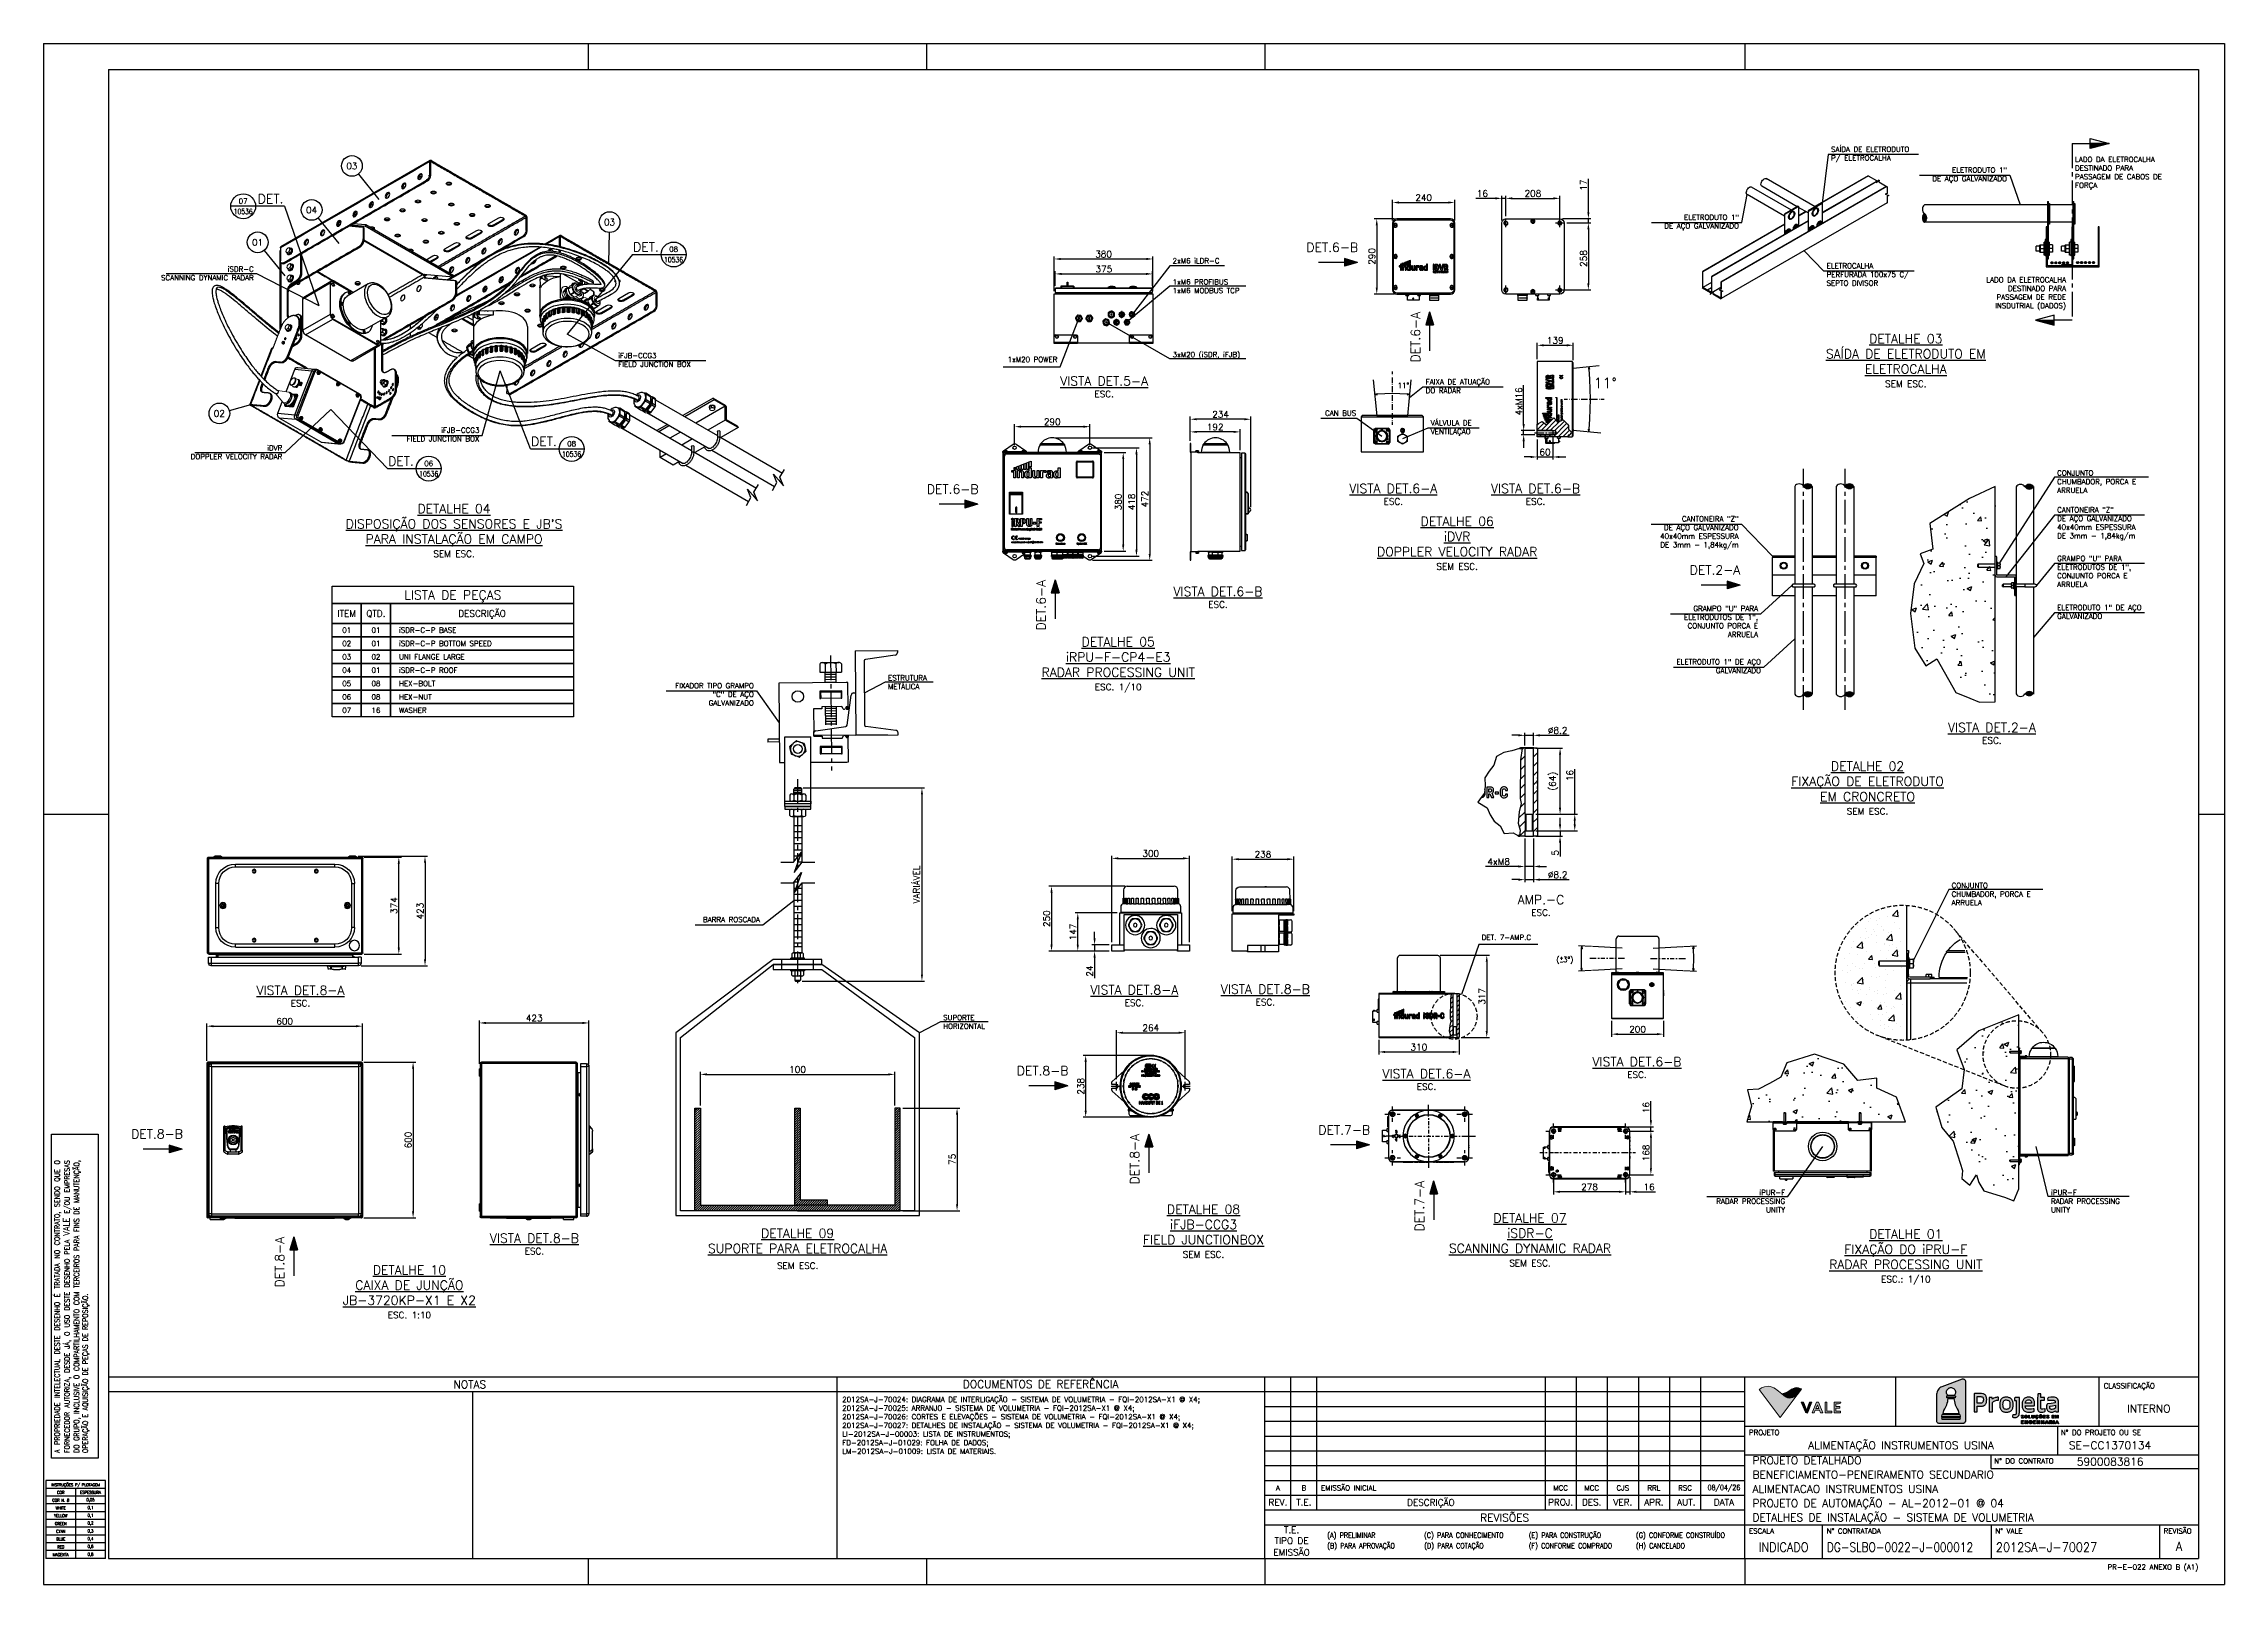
# Model space of a CAD drawing. Header units: millimetres. Extents: x 0 to 8410, y 0 to 5940.
import ezdxf
from ezdxf.enums import TextEntityAlignment as Align

# ---------------------------------------------------------------- set-up
doc = ezdxf.new("R2010")
doc.units = ezdxf.units.MM
doc.header["$LTSCALE"] = 5
doc.header["$PDMODE"] = 35
doc.header["$PDSIZE"] = 10
doc.linetypes.add('CENTER2', pattern=[28.575, 19.05, -3.175, 3.175, -3.175])
doc.linetypes.add('HIDDEN2', pattern=[4.7625, 3.175, -1.5875])
for name, color, linetype in [('DP_TUBOS', 7, 'Continuous'), ('EC1', 7, 'CENTER2'), ('ED1', 7, 'HIDDEN2'), ('EHA', 7, 'Continuous'), ('EL1', 8, 'Continuous'), ('EL2', 7, 'Continuous'), ('EL3', 3, 'Continuous'), ('EL4', 4, 'Continuous'), ('EL5', 5, 'Continuous'), ('EL7', 6, 'Continuous'), ('ENO', 2, 'Continuous'), ('ER100', 3, 'Continuous'), ('ER140', 4, 'Continuous'), ('ER80', 3, 'Continuous'), ('FORMATO', 7, 'Continuous'), ('FRL2', 2, 'Continuous'), ('FRL3', 3, 'Continuous'), ('FRL4', 4, 'Continuous'), ('FRL5', 5, 'Continuous'), ('FRL6', 6, 'Continuous'), ('FRL7', 7, 'Continuous'), ('FRR100', 4, 'Continuous'), ('FRR120', 5, 'Continuous'), ('FRR140', 5, 'Continuous'), ('FRR175', 1, 'Continuous'), ('FRR80', 3, 'Continuous'), ('GSB', 7, 'Continuous'), ('Layer 1', 7, 'Continuous')]:
    doc.layers.add(name, color=color, linetype=linetype)
doc.styles.add('R100', font='simplex.shx', dxfattribs={"height": 2.5})
doc.styles.add('R120', font='simplex.shx', dxfattribs={"height": 3})
doc.styles.add('R140', font='simplex.shx', dxfattribs={"height": 3.5})
doc.styles.add('R80', font='simplex.shx', dxfattribs={"height": 2})
doc.styles.add('ROMANS', font='ROMANS.SHX')
doc.dimstyles.new('SEG-S-01', dxfattribs={"dimscale": 10, "dimtxt": 2.5, "dimasz": 2.5, "dimexe": 1, "dimexo": 1, "dimtad": 1, "dimdec": 0, "dimtxsty": 'ROMANS', "dimcen": 2.5, "dimclrd": 7, "dimclre": 7, "dimclrt": 3, "dimadec": 0, "dimazin": 0, "dimtfac": 1, "dimtdec": 0, "dimtmove": 0, "dimatfit": 3, "dimfxl": 1.25, "dimarcsym": 0})

msp = doc.modelspace()

# ---------------------------------------------------------------- texts
at = {"layer": 'ER100', "style": 'R80'}
for s, p in [('SEM ESC.', (7181.5, 4628.7)), ('SEM ESC.', (1582.8, 3973.1)), ('SEM ESC.', (5451.3, 3924.3)), ('ITEM', (1168.7, 3742.8)), ('QTD.', (1281.4, 3742.8)), ('DESCRIÇÃO', (1690.9, 3742.8)), ('ESC. 1/10', (4144.1, 3459.6)), ('SEM ESC.', (7033.8, 2980.3)), ('SEM ESC.', (4473.1, 1272)), ('SEM ESC.', (2907.9, 1228.6)), ('SEM ESC.', (5732.1, 1238.6)), ('ESC.: 1/10', (7181.4, 1176.6)), ('ESC. 1:10', (1410.6, 1038.3))]:
    msp.add_text(s, height=25, dxfattribs=at).set_placement(p, align=Align.MIDDLE_CENTER)
at = {"layer": 'ER140', "style": 'R80'}
for p in [(825.8, 5341.6), (2273.2, 5155.9), (1879.9, 4406.3), (1328.9, 4330.2)]:
    msp.add_text('DET.', height=35, dxfattribs=at).set_placement(p, align=Align.MIDDLE_LEFT)
for s, p in [('%%UDETALHE 03', (7181.5, 4802.8)), ('%%USAÍDA DE ELETRODUTO EM', (7181.5, 4744)), ('%%UELETROCALHA', (7181.5, 4685.4)), ('%%UDETALHE 04', (1582.8, 4147.2)), ("%%UDISPOSIÇÃO DOS SENSORES E JB'S", (1582.8, 4088.4)), ('%%UPARA INSTALAÇÃO EM CAMPO', (1582.8, 4029.8)), ('%%UDETALHE 06', (5451.3, 4098.4)), ('%%UiDVR', (5451.3, 4039.7)), ('%%UDOPPLER VELOCITY RADAR', (5451.3, 3981.1)), ('LISTA DE PEÇAS', (1578.2, 3814.6)), ('%%UDETALHE 05', (4144.1, 3633.7)), ('%%URADAR PROCESSING UNIT', (4144.1, 3516.4)), ('%%UiRPU-F-CP4-E3', (4144.1, 3575)), ('%%UFIXAÇÃO DE ELETRODUTO', (7033.8, 3095.7)), ('%%UDETALHE 02', (7033.8, 3154.4)), ('%%UEM CRONCRETO', (7033.8, 3037.1)), ('%%UDETALHE 08', (4473.1, 1446.1)), ('%%UDETALHE 07', (5732.1, 1412.7)), ('%%UDETALHE 09', (2907.9, 1353.7)), ('%%UFIELD JUNCTIONBOX', (4473.1, 1328.7)), ('%%UiFJB-CCG3', (4473.1, 1387.3)), ('%%UiSDR-C', (5732.1, 1353.9)), ('%%UDETALHE 01', (7181.4, 1350.7)), ('%%USUPORTE PARA ELETROCALHA', (2907.9, 1295)), ('%%USCANNING DYNAMIC RADAR', (5732.1, 1295.3)), ('%%UFIXAÇÃO DO iPRU-F', (7181.4, 1292)), ('%%UCAIXA DE JUNÇÃO', (1410.6, 1153.6)), ('%%UDETALHE 10', (1410.6, 1212.4)), ('%%URADAR PROCESSING UNIT', (7181.4, 1233.4)), ('%%UJB-3720KP-X1 E X2', (1410.6, 1095.1))]:
    msp.add_text(s, height=35, dxfattribs=at).set_placement(p, align=Align.MIDDLE_CENTER)
at = {"layer": 'ER80', "style": 'R80', "width": 0.7}
for p in [(769.6, 5292.8), (2429.4, 5107.1), (1485.1, 4281.4), (2036.1, 4357.5)]:
    msp.add_text('10536', height=20, dxfattribs=at).set_placement(p, align=Align.MIDDLE_CENTER)
at = {"layer": 'ER80', "style": 'R80'}
for s, height, p in [('07', 20, (769.6, 5332.9)), ('08', 20, (2429.4, 5147.2)), ('08', 20, (2036.1, 4397.6)), ('06', 20, (1485.1, 4321.5)), ('01', 20, (1168.7, 3678.9)), ('02', 20, (1168.7, 3627.4)), ('01', 20, (1281.4, 3678.9)), ('01', 20, (1281.4, 3627.4)), ('03', 20, (1168.7, 3575.9)), ('04', 20, (1168.7, 3524.4)), ('02', 20, (1281.4, 3575.9)), ('01', 20, (1281.4, 3524.4)), ('05', 20, (1168.7, 3472.8)), ('08', 20, (1281.4, 3472.8)), ('06', 20, (1168.7, 3421.3)), ('07', 20, (1168.7, 3369.8)), ('08', 20, (1281.4, 3421.3)), ('16', 20, (1281.4, 3369.8)), ('( 3°)', 20, (5866.6, 2408.9)), ('+', 13.7, (5853.4, 2415)), ('-', 13.7, (5853.4, 2400.2))]:
    msp.add_text(s, height=height, dxfattribs=at).set_placement(p, align=Align.MIDDLE_CENTER)
for height, p in [(20, (5221.5, 4612.3)), (40, (5977.9, 4611.7))]:
    msp.add_text('11°', height=height, dxfattribs=at).set_placement(p)
for s, p in [('iSDR-C-P BASE', (1370.7, 3678.9)), ('iSDR-C-P BOTTOM SPEED', (1370.7, 3627.4)), ('iSDR-C-P ROOF', (1370.7, 3524.4)), ('UNI FLANGE LARGE', (1370.7, 3575.9)), ('HEX-BOLT', (1370.7, 3472.8)), ('WASHER', (1370.7, 3369.8)), ('HEX-NUT', (1370.7, 3421.3))]:
    msp.add_text(s, height=20, dxfattribs=at).set_placement(p, align=Align.MIDDLE_LEFT)
at = {"layer": 'ER80', "char_height": 20, "style": 'R80'}
for s, insert, width, attachment_point in [('SAÍDA DE ELETRODUTO\\PP/ ELETROCALHA ', (6893.1, 5542.6), 370.682, 1), ('LADO DA ELETROCALHA \\PDESTINADO PARA PASSAGEM DE CABOS DE FORÇA', (7834, 5503.7), 370.682, 1), ('ELETRODUTO 1"\\PDE AÇO GALVANIZADO', (7571.5, 5462.7), 370.682, 3), ('ELETRODUTO 1"\\PDE AÇO GALVANIZADO', (6538.1, 5280.4), 370.682, 3), ('2xM6 iLDR-C', (4353.7, 5112.9), 198.295, 1), ('ELETROCALHA PERFURADA 100x75 C/ SEPTO DIVISOR', (6876, 5093.4), 370.682, 1), ('1xM6 PROFIBUS\\P1xM6 MODBUS TCP', (4353.7, 5031.2), 284.01, 1), ('LADO DA ELETROCALHA \\PDESTINADO PARA PASSAGEM DE REDE INSDUTRIAL (DADOS)', (7799.5, 5039.6), 370.682, 3), ('iFJB-CCG3\\PFIELD JUNCTION BOX', (2216.3, 4747.2), 370.682, 1), ('1xM20 POWER', (3909.6, 4732.4), 205.914, 3), ('3xM20 (iSDR, iFJB)', (4353.7, 4751.1), 288.771, 1), ('FAIXA DE ATUAÇÃO DO RADAR', (5330, 4645.9), 314.255, 1), ('iFJB-CCG3\\PFIELD JUNCTION BOX', (1680.6, 4459.5), 370.682, 3), ('CAN BUS', (5061.6, 4525.6), 134.486, 3), ('VÁLVULA DE VENTILAÇÃO', (5349.5, 4488.1), 195.463, 1), ('CONJUNTO\\PCHUMBADOR, PORCA E ARRUELA', (7765, 4294.6), 370.682, 1), ('CANTONEIRA "Z"\\PDE AÇO GALVANIZADO 40x40mm ESPESSURA DE 3mm - 1,84kg/m', (7765, 4152.6), 370.682, 1), ('CANTONEIRA "Z"\\PDE AÇO GALVANIZADO 40x40mm ESPESSURA DE 3mm - 1,84kg/m', (6536.8, 4117.9), 370.682, 3), ('GRAMPO "U" PARA ELETRODUTOS DE 1", CONJUNTO PORCA E ARRUELA', (7765, 3965.3), 370.682, 1), ('GRAMPO "U" PARA ELETRODUTOS DE 1", CONJUNTO PORCA E ARRUELA', (6611.8, 3772.2), 370.682, 3), ('ELETRODUTO 1" DE AÇO GALVANIZADO', (7765, 3775.9), 370.682, 1), ('ELETRODUTO 1" DE AÇO GALVANIZADO', (6622.8, 3566.4), 370.682, 3), ('{\\Fromans|c0;FIXADOR TIPO GRAMPO "C" DE AÇO GALVANIZADO}', (2738.8, 3474.7), 370.682, 3), ('ESTRUTURA\\PMETÁLICA', (3256.5, 3504.7), 370.682, 1), ('CONJUNTO\\PCHUMBADOR, PORCA E ARRUELA', (7357.9, 2704.6), 370.682, 1), ('{\\Fromans|c0;BARRA ROSCADA}', (2762.3, 2572.9), 247.819, 3), ('DET. 7-AMP.C', (5546.1, 2504.4), 214.486, 1), ('SUPORTE\\PHORIZONTAL', (3469, 2195), 370.682, 1), ('iPUR-F\\PRADAR PROCESSING UNITY', (6716.2, 1520.7), 300.2, 3), ('iPUR-F\\PRADAR PROCESSING UNITY', (7741.5, 1520.7), 300.2, 1), ('2012SA-J-70024: DIAGRAMA DE INTERLIGAÇÃO - SISTEMA DE VOLUMETRIA - FQI-2012SA-X1 @ X4;\\P2012SA-J-70025: ARRANJO - SISTEMA DE VOLUMETRIA - FQI-2012SA-X1 @ X4;\\P2012SA-J-70026: CORTES E ELEVAÇÕES - SISTEMA DE VOLUMETRIA - FQI-2012SA-X1 @ X4;\\P2012SA-J-70027: DETALHES DE INSTALAÇÃO - SISTEMA DE VOLUMETRIA - FQI-2012SA-X1 @ X4;\\PLI-2012SA-J-00003: LISTA DE INSTRUMENTOS;\\PFD-2012SA-J-01029: FOLHA DE DADOS;\\PLM-2012SA-J-01009: LISTA DE MATERIAIS.', (3080, 723), 1610, 1)]:
    msp.add_mtext(s, dxfattribs=dict(at, insert=insert, width=width, attachment_point=attachment_point))

# ---------------------------------------------------------------- blocks, each defined once
blk = doc.blocks.new('LOGO_PROJETA')
at = {"true_color": 0xe41f2a}
h = blk.add_hatch(color=242, dxfattribs=at)
h.dxf.hatch_style = 1
h.paths.add_polyline_path([(70.9, 101.3), (70.7, 102.8), (70.2, 104.2), (69.3, 105.4), (68.2, 106.4), (66.9, 107.1), (65.5, 107.5), (64, 107.5), (62.5, 107.2), (13.4, 89.2), (10.7, 87.9), (8.3, 86.3), (6.1, 84.4), (4.3, 82.1), (2.8, 79.7), (1.7, 77), (1, 74.1), (0.7, 71.2), (0, 7.9), (0.1, 6.7), (0.5, 5.5), (1, 4.4), (1.8, 3.5), (2.7, 2.7), (3.8, 2.1), (5, 1.7), (6.2, 1.6), (64.7, 1.6), (65.9, 1.7), (67, 2.1), (68.1, 2.7), (69.1, 3.4), (69.8, 4.4), (70.4, 5.4), (70.7, 6.6), (70.9, 7.8)])
h.paths.add_polyline_path([(45.6, 80.2), (46.1, 78.2), (46.3, 76.2), (46.1, 74.1), (45.5, 72.1), (44.5, 70.2), (43.2, 68.6), (27.6, 68.6), (26, 70.6), (25.9, 70.7), (25.9, 70.7), (25.9, 70.7), (25.3, 72), (24.8, 73.4), (24.6, 74.8), (24.5, 76.1), (24.6, 77.5), (24.8, 78.9), (24.8, 78.9), (25.6, 80.9), (26.7, 82.8), (28.1, 84.3), (29.9, 85.6), (31.2, 86.3), (32.7, 86.8), (32.7, 86.8), (34.5, 87.1), (36.3, 87.1), (38.1, 86.8), (39.8, 86.2), (41.3, 85.4), (42.7, 84.3), (44, 82.9), (45, 81.4)], flags=16)
h.paths.add_polyline_path([(45.8, 66.7), (45.4, 62.6), (25.4, 62.6), (24.9, 67), (25.3, 67.2), (45.7, 67.2)], flags=16)
h.paths.add_polyline_path([(42.8, 57.2), (43.5, 53.4), (44.4, 49.7), (45.5, 46.1), (46.9, 42.5), (48.5, 39.1), (50.4, 35.7), (52.4, 32.4), (54.6, 24.5), (54.2, 24.3), (16.3, 24.3), (16.2, 24.8), (16.1, 24.5), (16.1, 24.5), (18.3, 32.4), (20.4, 35.7), (22.2, 39.1), (23.8, 42.5), (25.2, 46.1), (26.4, 49.7), (27.3, 53.4), (28, 57.2), (28.5, 61.3), (42.2, 61.3)], flags=16)
h.paths.add_polyline_path([(14.3, 22.5), (14, 22.4), (13, 17.6), (13, 17.3), (13.3, 17.1), (57.7, 17.1), (57.8, 17.6), (56.9, 22.2), (56.7, 22.5)], flags=16)
h.paths.add_polyline_path([(13.9, 10.4), (14.1, 10.1), (56.5, 10.1), (56.8, 10.2), (57.8, 15), (57.7, 15.3), (57.4, 15.5), (13.1, 15.5), (13, 15.1)], flags=16)
at = {"linetype": 'Continuous'}
h = blk.add_hatch(color=256, dxfattribs=at)
h.dxf.hatch_style = 1
h.paths.add_polyline_path([(121.2, 62.3), (120.9, 63.8), (120.4, 65.3), (119.8, 66.6), (119.1, 67.8), (118.2, 68.9), (117.3, 69.9), (116.2, 70.7), (114.9, 71.4), (113.6, 72), (112.1, 72.5), (108.7, 73.2), (104.7, 73.4), (93.4, 73.1), (92.3, 72.9), (91.5, 72.4), (91, 71.5), (90.8, 70.5), (90.8, 31.2), (91, 30.1), (91.5, 29.2), (92.3, 28.7), (93.4, 28.5), (98.7, 28.5), (98.7, 42.6), (106.4, 42.2), (109.8, 42.4), (111.3, 42.7), (112.8, 43.1), (114.1, 43.7), (115.3, 44.4), (116.5, 45.2), (117.5, 46.1), (118.4, 47.2), (119.2, 48.4), (119.9, 49.8), (120.5, 51.3), (121.2, 54.8), (121.5, 58.7)])
h.paths.add_polyline_path([(113.4, 59.5), (113.4, 57.4), (113.2, 55.6), (112.8, 54), (112.1, 52.6), (111.3, 51.5), (110.2, 50.7), (108.9, 50.1), (107.3, 49.8), (105.5, 49.6), (98.7, 49.9), (98.7, 65.7), (105, 65.9), (107.1, 65.8), (109, 65.4), (110.5, 64.8), (111.7, 63.9), (112.5, 62.8), (113.1, 61.3)], flags=16)
h.paths.add_polyline_path([(145.1, 56.6), (147.2, 56.8), (149.3, 56.8), (150.2, 56.8), (150.2, 61.8), (150, 62.8), (149.6, 63.5), (148.9, 63.9), (148, 64.1), (146.3, 64), (144.6, 63.8), (142.9, 63.4), (141.3, 62.9), (138.1, 61.4), (135, 59.3), (134.9, 61.5), (134.7, 62.4), (134.2, 63.1), (133.4, 63.6), (132.4, 63.7), (127.5, 63.7), (127.5, 28.5), (135.5, 28.5), (135.5, 51.3), (136.4, 52.4), (137.7, 53.4), (139.2, 54.4), (141, 55.3), (143, 56)])
h.paths.add_polyline_path([(181.8, 58.5), (180.8, 59.6), (179.7, 60.7), (178.4, 61.6), (177.1, 62.4), (175.6, 63), (174, 63.5), (172.2, 63.9), (170.4, 64.1), (168.4, 64.2), (164.8, 63.9), (163.2, 63.5), (161.6, 63.1), (160.2, 62.4), (159, 61.7), (157.8, 60.8), (156.8, 59.8), (155.8, 58.6), (155, 57.3), (154.4, 55.9), (153.8, 54.3), (153.1, 50.7), (152.8, 46.7), (153.1, 41.9), (153.4, 39.8), (153.8, 37.9), (154.4, 36.2), (155.1, 34.6), (155.9, 33.3), (156.8, 32.2), (157.9, 31.2), (159, 30.3), (160.3, 29.6), (161.7, 29), (163.2, 28.6), (164.9, 28.3), (168.4, 28), (172.3, 28.3), (174.1, 28.6), (175.8, 29.1), (177.3, 29.7), (178.7, 30.4), (179.9, 31.2), (181, 32.2), (181.9, 33.3), (182.8, 34.6), (183.5, 36.2), (184, 37.9), (184.5, 39.8), (184.8, 41.9), (185.1, 46.7), (184.8, 50.6), (184.5, 52.5), (184, 54.2), (183.4, 55.7), (182.7, 57.2)])
h.paths.add_polyline_path([(165.1, 56.9), (166.7, 57.4), (168.6, 57.5), (170.8, 57.3), (172.7, 56.9), (174.2, 56.1), (175.4, 55.2), (176.3, 53.7), (176.9, 51.8), (177.3, 49.5), (177.4, 46.6), (177.2, 43.5), (176.9, 40.9), (176.2, 38.8), (175.3, 37.3), (174.2, 36.2), (172.6, 35.5), (170.8, 35), (168.7, 34.8), (168.7, 34.8), (166.8, 35), (165.1, 35.4), (163.8, 36.2), (162.6, 37.3), (161.7, 38.8), (161.1, 40.9), (160.7, 43.5), (160.6, 46.7), (160.7, 49.4), (161.1, 51.8), (161.7, 53.7), (162.6, 55.1), (163.8, 56.2)], flags=16)
h.paths.add_polyline_path([(200.2, 63.7), (194.7, 63.7), (194, 63.6), (190.7, 63.6), (189.6, 63.4), (188.8, 62.9), (188.4, 62.1), (188.2, 61.1), (188.2, 56.3), (192.3, 56.3), (192.3, 27.8), (192.2, 25.7), (192, 24.3), (191.8, 23.4), (191.5, 22.8), (191, 22.4), (190.4, 22), (188.5, 21.8), (184.8, 22), (184, 22.1), (183.5, 18.2), (183.6, 17.2), (184, 16.4), (184.7, 15.9), (185.7, 15.5), (187.1, 15.3), (188.6, 15.1), (189.6, 15.1), (192.1, 15.3), (194.2, 15.9), (196, 16.8), (197.5, 18.2), (198.7, 20), (199.5, 22.2), (200, 24.7), (200.2, 27.6)])
h.paths.add_polyline_path([(232.1, 61.5), (230.9, 62.3), (229.6, 63), (228.1, 63.5), (226.5, 63.9), (224.7, 64.1), (222.8, 64.2), (220.9, 64.1), (219.2, 63.9), (217.5, 63.5), (216, 63), (214.5, 62.3), (213.2, 61.5), (212, 60.6), (210.9, 59.5), (209.9, 58.3), (209, 56.9), (208.3, 55.5), (207.7, 53.8), (207.2, 52.1), (206.9, 50.2), (206.6, 46.1), (206.9, 41.5), (207.2, 39.5), (207.7, 37.6), (208.3, 35.9), (209, 34.5), (209.9, 33.2), (210.9, 32.1), (212, 31.2), (213.3, 30.4), (214.7, 29.7), (216.2, 29.1), (219.6, 28.3), (223.5, 28), (226.5, 28.1), (229.2, 28.4), (231.7, 28.8), (234, 29.3), (235, 29.7), (235.8, 30.4), (236.1, 31.3), (236.1, 32.3), (235.5, 36.4), (233.3, 35.9), (229.4, 35.2), (226.9, 35), (224.4, 34.9), (221.9, 35), (219.8, 35.4), (218, 36), (216.6, 36.9), (215.7, 38), (215, 39.5), (214.5, 41.3), (214.3, 43.5), (234.6, 43.5), (235.6, 43.7), (236.3, 44.2), (236.8, 45.1), (236.9, 46.2), (236.7, 50.2), (236.2, 53.8), (235.2, 56.9), (233.9, 59.4), (233.1, 60.5)])
h.paths.add_polyline_path([(219.2, 57), (220.8, 57.4), (222.6, 57.5), (222.6, 57.5), (224.4, 57.4), (225.8, 57), (227, 56.4), (227.9, 55.6), (228.5, 54.5), (229, 53.2), (229.3, 51.7), (229.4, 49.9), (214.4, 49.9), (214.7, 51.7), (215.1, 53.3), (215.8, 54.6), (216.7, 55.6), (217.9, 56.5)], flags=16)
h.paths.add_polyline_path([(261, 63.4), (251.5, 63.4), (251.5, 72.4), (246.8, 72.4), (245.8, 72.2), (245, 71.8), (244.5, 71), (244.3, 70), (243.7, 60.5), (243.7, 40.1), (243.8, 37.3), (244.1, 34.9), (244.7, 32.9), (245.6, 31.2), (246.7, 29.9), (248.2, 29), (250.1, 28.4), (252.2, 28.2), (252.9, 28.2), (256.5, 28.4), (260.2, 29), (261.2, 29.4), (262, 30.1), (262.4, 31), (262.4, 32.1), (262.1, 36), (261.2, 35.9), (256.7, 35.4), (253.7, 35.4), (253.1, 35.5), (252.4, 36), (252.1, 36.5), (251.8, 37.2), (251.6, 38.2), (251.5, 39.5), (251.5, 56.7), (261, 57.3)])
h.paths.add_polyline_path([(289.3, 62.4), (287, 63.4), (284.4, 64), (281.4, 64.2), (276.1, 64.1), (270.7, 63.5), (270, 63.3), (269.2, 62.8), (268.6, 61.8), (268.3, 60.3), (268.6, 57.1), (268.8, 56.3), (271.4, 56.7), (276, 57), (280.5, 57.2), (282, 57.1), (283.2, 56.8), (284.3, 56.4), (285.2, 55.8), (285.8, 55.1), (286.3, 54.4), (286.6, 53.5), (286.7, 52.6), (286.7, 50.4), (276.6, 49.2), (268.8, 48.1), (267.8, 47.8), (266.9, 47.2), (266.3, 46.4), (266, 45.3), (265.7, 43.9), (265.6, 42.2), (265.7, 37.8), (266.1, 35.5), (266.8, 33.5), (268, 31.8), (269.6, 30.4), (271.3, 29.4), (273.3, 28.7), (275.5, 28.2), (277.8, 28.1), (279.4, 28.2), (281, 28.4), (282.5, 28.9), (284, 29.5), (285.7, 30.4), (287.3, 31.4), (287.4, 30.5), (287.7, 29.7), (288.2, 29.1), (288.9, 28.7), (289.8, 28.5), (294.7, 28.5), (294.7, 51.6), (294.5, 54.4), (293.9, 57), (292.8, 59.1), (291.2, 61)])
h.paths.add_polyline_path([(286.9, 44.7), (286.9, 37.8), (285, 36.5), (283, 35.5), (280.8, 34.9), (278.6, 34.7), (277.4, 34.8), (276.3, 35), (275.4, 35.3), (274.7, 35.8), (274.1, 36.4), (273.6, 37.2), (273.3, 38.2), (273.2, 39.3), (273.2, 42.2), (273.2, 42.2), (273.2, 42.5), (279.9, 43.7)], flags=16)
h.paths.add_polyline_path([(210, 15), (210.1, 15.5), (210, 16), (209.8, 16.5), (209, 17.1), (207.7, 17.6), (206.6, 18), (206, 18.4), (205.8, 19), (205.9, 19.5), (206.2, 19.8), (206.7, 20), (207.3, 20.1), (207.8, 20), (208.4, 19.8), (208.7, 19.5), (208.8, 19.1), (209, 18.9), (209.1, 18.9), (209.7, 18.9), (209.8, 18.9), (209.9, 19.1), (209.7, 19.7), (209.2, 20.3), (208.4, 20.8), (207.3, 20.9), (206.6, 20.9), (205.9, 20.7), (205.4, 20.4), (205, 20), (204.8, 19.5), (204.7, 19), (205, 18), (205.7, 17.4), (207, 16.9), (208.2, 16.5), (208.8, 16.1), (209.1, 15.5), (209, 15), (208.6, 14.7), (208, 14.4), (207.3, 14.4), (206.4, 14.5), (205.8, 14.9), (205.6, 15.4), (205.5, 15.6), (205.3, 15.6), (204.8, 15.6), (204.6, 15.6), (204.5, 15.4), (204.6, 14.9), (204.9, 14.5), (205.3, 14.1), (205.8, 13.8), (206.6, 13.5), (207.3, 13.5), (208.8, 13.7), (209.3, 14), (209.8, 14.4)])
h.paths.add_polyline_path([(218.9, 15.5), (219, 16.3), (219, 17.2), (219, 18.1), (218.9, 18.9), (218.6, 19.7), (218.2, 20.2), (217.6, 20.6), (216.9, 20.9), (216.1, 20.9), (215.4, 20.9), (214.6, 20.6), (214.1, 20.2), (213.6, 19.7), (213.3, 18.9), (213.2, 18.1), (213.2, 17.2), (213.2, 16.3), (213.3, 15.5), (213.6, 14.7), (214, 14.2), (214.6, 13.8), (215.3, 13.6), (216.1, 13.5), (216.9, 13.6), (217.6, 13.8), (218.2, 14.2), (218.6, 14.7)])
h.paths.add_polyline_path([(214.4, 15.5), (214.3, 16.4), (214.3, 17.2), (214.3, 18.1), (214.6, 19.2), (215.2, 19.9), (216.1, 20.1), (217, 19.9), (217.7, 19.2), (218, 18.1), (218, 17.2), (218, 16.4), (217.8, 15.5), (217.4, 14.9), (216.8, 14.5), (216.1, 14.4), (216.1, 14.4), (215.4, 14.5), (214.8, 14.9)], flags=16)
h.paths.add_polyline_path([(227.3, 14.2), (227.2, 14.4), (227, 14.5), (223.6, 14.5), (223.6, 20.6), (223.5, 20.8), (223.4, 20.8), (222.8, 20.8), (222.7, 20.8), (222.6, 20.6), (222.6, 13.8), (222.7, 13.7), (222.8, 13.6), (227, 13.6), (227.2, 13.7), (227.3, 13.8)])
h.paths.add_polyline_path([(235.1, 14.2), (235.5, 14.8), (235.8, 15.6), (235.8, 16.4), (235.8, 20.6), (235.8, 20.8), (235.6, 20.8), (235.1, 20.8), (234.9, 20.8), (234.8, 20.6), (234.8, 16.4), (234.7, 15.5), (234.4, 14.9), (233.7, 14.5), (233.1, 14.4), (232.4, 14.5), (231.8, 14.9), (231.4, 15.5), (231.3, 16.4), (231.3, 20.6), (231.2, 20.8), (231, 20.8), (230.5, 20.8), (230.3, 20.8), (230.3, 20.6), (230.3, 16.4), (230.3, 15.6), (230.6, 14.8), (231, 14.2), (231.6, 13.8), (232.3, 13.6), (233.1, 13.5), (233.8, 13.6), (234.6, 13.8)])
h.paths.add_polyline_path([(244.4, 14.2), (245, 14.9), (245.2, 15.8), (245.1, 15.9), (245, 16), (244.4, 16), (244.2, 15.9), (244.1, 15.8), (243.9, 15.1), (243.5, 14.6), (242.9, 14.4), (242.3, 14.3), (241.6, 14.5), (240.9, 14.8), (240.6, 15.4), (240.4, 16.3), (240.4, 18.1), (240.6, 19), (240.9, 19.6), (241.6, 19.9), (242.3, 20), (242.9, 20), (243.5, 19.7), (243.9, 19.3), (244.1, 18.6), (244.2, 18.4), (244.4, 18.4), (245, 18.4), (245.1, 18.5), (245.2, 18.6), (245, 19.5), (244.4, 20.2), (243.5, 20.7), (242.3, 20.9), (241.5, 20.9), (240.7, 20.6), (240.1, 20.2), (239.7, 19.6), (239.5, 18.9), (239.4, 18.1), (239.4, 17.2), (239.4, 16.3), (239.7, 14.9), (240, 14.4), (240.4, 14), (241, 13.7), (241.7, 13.5), (241.5, 13), (241.4, 12.9), (241.4, 12.7), (241.6, 12.5), (241.8, 12.5), (242, 12.5), (242.2, 12.6), (242.5, 12.5), (242.6, 12.2), (242.5, 11.9), (242.2, 11.8), (241.9, 11.9), (241.7, 12), (241.5, 12), (241.4, 11.8), (241.4, 11.6), (241.7, 11.4), (242.2, 11.3), (242.6, 11.3), (243, 11.6), (243.2, 12.2), (243, 12.8), (242.4, 13.1), (242.2, 13.1), (242, 13), (242.3, 13.5), (243.5, 13.7)])
h.paths.add_polyline_path([(253.3, 14.2), (253.7, 14.7), (254, 15.5), (254.1, 16.3), (254.1, 17.2), (254.1, 18.1), (254, 18.9), (253.7, 19.7), (253.3, 20.2), (252.7, 20.6), (252, 20.9), (251.2, 20.9), (250.5, 20.9), (249.8, 20.6), (249.2, 20.2), (248.8, 19.7), (248.5, 18.9), (248.4, 18.1), (248.4, 17.2), (248.4, 16.3), (248.5, 15.5), (248.7, 14.7), (249.1, 14.2), (249.7, 13.8), (250.5, 13.6), (251.2, 13.5), (252, 13.6), (252.7, 13.8)])
h.paths.add_polyline_path([(249.9, 14.8), (249.5, 15.5), (249.4, 16.4), (249.4, 17.2), (249.4, 18), (249.7, 19.2), (250.3, 19.8), (251.2, 20), (252.1, 19.8), (252.8, 19.2), (253.1, 18.1), (253.1, 17.2), (253.1, 16.4), (252.9, 15.5), (252.5, 14.9), (251.9, 14.5), (251.2, 14.4), (251.2, 14.4), (250.5, 14.5)], flags=16)
h.paths.add_polyline_path([(258.7, 16.8), (262, 16.8), (262.2, 16.9), (262.2, 17.1), (262.2, 17.4), (262.2, 17.6), (262, 17.7), (258.7, 17.7), (258.7, 20), (262.2, 20), (262.4, 20), (262.5, 20.2), (262.5, 20.6), (262.4, 20.8), (262.2, 20.8), (257.9, 20.8), (257.8, 20.8), (257.7, 20.6), (257.7, 13.8), (257.8, 13.7), (257.9, 13.6), (262.3, 13.6), (262.5, 13.7), (262.5, 13.8), (262.5, 14.2), (262.5, 14.4), (262.3, 14.5), (258.7, 14.5)])
h.paths.add_polyline_path([(252.6, 22), (252.7, 22.3), (252.6, 22.4), (252.5, 22.5), (252.1, 22.5), (252, 22.4), (251.9, 22.2), (251.7, 22.1), (251.4, 22.2), (251.1, 22.4), (250.7, 22.5), (250.3, 22.4), (250, 22.2), (249.8, 21.9), (249.8, 21.5), (249.8, 21.4), (249.9, 21.4), (250.3, 21.4), (250.4, 21.4), (250.5, 21.6), (250.7, 21.7), (251, 21.6), (251.3, 21.4), (251.8, 21.3), (252.1, 21.4), (252.4, 21.6)])
h.paths.add_polyline_path([(267, 19.5), (267.2, 19.8), (267.8, 20), (268.3, 20.1), (268.9, 20), (269.4, 19.8), (269.7, 19.5), (269.9, 19.1), (270, 18.9), (270.2, 18.9), (270.7, 18.9), (270.9, 18.9), (270.9, 19.1), (270.8, 19.7), (270.3, 20.3), (269.5, 20.8), (268.4, 20.9), (267.7, 20.9), (267, 20.7), (266.5, 20.4), (266.1, 20), (265.9, 19.5), (265.8, 19), (266.1, 18), (266.8, 17.4), (268.1, 16.9), (269.2, 16.5), (269.9, 16.1), (270.1, 15.5), (270, 15), (269.7, 14.7), (269.1, 14.4), (268.4, 14.4), (267.5, 14.5), (266.9, 14.9), (266.6, 15.4), (266.5, 15.6), (266.3, 15.6), (265.8, 15.6), (265.7, 15.6), (265.6, 15.4), (265.7, 14.9), (265.9, 14.5), (266.4, 14.1), (266.9, 13.8), (267.6, 13.5), (268.4, 13.5), (269.9, 13.7), (270.4, 14), (270.8, 14.4), (271.1, 15), (271.2, 15.5), (271.1, 16), (270.9, 16.5), (270.1, 17.1), (268.8, 17.6), (267.6, 18), (267, 18.4), (266.9, 18.8), (266.8, 19.2)])
h.paths.add_polyline_path([(280.2, 20), (283.7, 20), (283.9, 20), (283.9, 20.2), (283.9, 20.6), (283.9, 20.8), (283.7, 20.8), (279.4, 20.8), (279.2, 20.8), (279.2, 20.6), (279.2, 13.8), (279.2, 13.7), (279.4, 13.6), (283.8, 13.6), (284, 13.7), (284, 13.8), (284, 14.2), (284, 14.4), (283.8, 14.5), (280.2, 14.5), (280.2, 16.8), (283.5, 16.8), (283.7, 16.9), (283.7, 17.1), (283.7, 17.4), (283.7, 17.6), (283.5, 17.7), (280.2, 17.7)])
h.paths.add_polyline_path([(288.6, 20.7), (288.5, 20.8), (288.3, 20.8), (287.8, 20.8), (287.6, 20.8), (287.5, 20.6), (287.5, 13.8), (287.6, 13.7), (287.8, 13.6), (288.3, 13.6), (288.5, 13.7), (288.5, 13.8), (288.5, 18.9), (290.3, 15.5), (290.4, 15.4), (290.6, 15.3), (290.9, 15.3), (291.1, 15.4), (291.3, 15.5), (293, 18.9), (293, 13.8), (293, 13.7), (293.2, 13.6), (293.7, 13.6), (293.9, 13.7), (294, 13.8), (294, 20.6), (293.9, 20.8), (293.7, 20.8), (293.2, 20.8), (293, 20.8), (293, 20.7), (290.8, 16.5)])
h.paths.add_polyline_path([(291.5, 7.7), (291.4, 7.9), (291.2, 8), (290.4, 8), (290.2, 7.9), (290.1, 7.7), (287.3, 0.5), (287.3, 0.3), (287.5, 0.1), (288.1, 0.1), (288.3, 0.2), (288.3, 0.3), (289, 1.9), (292.6, 1.9), (293.3, 0.3), (293.3, 0.2), (293.5, 0.1), (294.1, 0.1), (294.3, 0.2), (294.3, 0.3), (294.3, 0.5)])
h.paths.add_polyline_path([(290.8, 6.9), (292.3, 2.9), (289.3, 2.9)], flags=16)
h.paths.add_polyline_path([(283.8, 7.7), (283.8, 7.9), (283.6, 8), (283, 8), (282.8, 7.9), (282.7, 7.7), (282.7, 0.4), (282.8, 0.2), (283, 0.1), (283.6, 0.1), (283.8, 0.2), (283.8, 0.4)])
h.paths.add_polyline_path([(278.7, 6.6), (278.1, 7.4), (277.2, 7.9), (276.1, 8), (273.4, 8), (273.2, 7.9), (273.1, 7.7), (273.1, 0.4), (273.2, 0.2), (273.4, 0.1), (274, 0.1), (274.2, 0.2), (274.2, 0.4), (274.2, 3.3), (276.2, 3.3), (277.8, 0.4), (278, 0.2), (278.3, 0.1), (278.8, 0.1), (278.9, 0.2), (279, 0.3), (279, 0.5), (277.3, 3.5), (277.9, 3.7), (278.4, 4.2), (278.8, 4.9), (278.9, 5.6)])
h.paths.add_polyline_path([(277.7, 5.6), (277.7, 5.1), (277.3, 4.6), (276.7, 4.3), (276.1, 4.2), (274.2, 4.2), (274.2, 7), (276.1, 7), (276.7, 7), (277.3, 6.7), (277.7, 6.2)], flags=16)
h.paths.add_polyline_path([(266.9, 7.7), (266.7, 7.9), (266.5, 8), (265.7, 8), (265.5, 7.9), (265.4, 7.7), (262.6, 0.5), (262.6, 0.3), (262.7, 0.2), (262.8, 0.1), (263.4, 0.1), (263.6, 0.2), (263.7, 0.3), (264.3, 1.9), (268, 1.9), (268.6, 0.3), (268.7, 0.2), (268.9, 0.1), (269.4, 0.1), (269.6, 0.2), (269.7, 0.3), (269.6, 0.5)])
h.paths.add_polyline_path([(267.7, 2.9), (264.6, 2.9), (266.1, 6.9)], flags=16)
h.paths.add_polyline_path([(259.2, 7.7), (259.1, 7.9), (258.9, 8), (258.3, 8), (258.1, 7.9), (258.1, 7.7), (258.1, 4.6), (254.2, 4.6), (254.2, 7.7), (254.1, 7.9), (253.9, 8), (253.4, 8), (253.2, 7.9), (253.1, 7.7), (253.1, 0.4), (253.2, 0.2), (253.4, 0.1), (253.9, 0.1), (254.1, 0.2), (254.2, 0.4), (254.2, 3.6), (258.1, 3.6), (258.1, 0.4), (258.1, 0.2), (258.3, 0.1), (258.9, 0.1), (259.1, 0.2), (259.2, 0.4)])
h.paths.add_polyline_path([(248.9, 7.7), (248.9, 7.9), (248.7, 8), (248.1, 8), (247.9, 7.9), (247.9, 7.7), (247.9, 2.1), (244.1, 7.8), (244.1, 7.9), (243.9, 8), (243.3, 8), (243.1, 7.9), (243.1, 7.7), (243.1, 0.4), (243.1, 0.2), (243.3, 0.1), (243.9, 0.1), (244.1, 0.2), (244.2, 0.4), (244.2, 5.9), (247.9, 0.3), (248, 0.2), (248.1, 0.1), (248.7, 0.1), (248.9, 0.2), (248.9, 0.4)])
h.paths.add_polyline_path([(238.9, 3.9), (238.9, 4.3), (238.9, 4.5), (238.7, 4.6), (235.1, 4.6), (235.1, 7), (238.9, 7), (239.1, 7.1), (239.2, 7.3), (239.2, 7.7), (239.1, 7.9), (238.9, 8), (234.3, 8), (234.1, 7.9), (234, 7.7), (234, 0.4), (234.1, 0.2), (234.3, 0.1), (239, 0.1), (239.2, 0.2), (239.3, 0.4), (239.3, 0.8), (239.2, 1), (239, 1.1), (235.1, 1.1), (235.1, 3.6), (238.7, 3.6), (238.9, 3.7)])
h.paths.add_polyline_path([(230.2, 4.1), (230.1, 4.3), (229.9, 4.4), (227.4, 4.4), (227.2, 4.3), (227.1, 4.1), (227.1, 3.8), (227.2, 3.6), (227.4, 3.5), (229.1, 3.5), (229.1, 3), (229, 2.4), (228.8, 1.9), (228.5, 1.5), (228.1, 1.2), (227, 1), (226.2, 1.1), (225.6, 1.5), (225.1, 2.1), (225, 3.1), (225, 5.1), (225.1, 6), (225.6, 6.7), (226.2, 7), (227, 7.1), (228, 6.9), (228.6, 6.5), (228.9, 5.9), (229, 5.8), (229.2, 5.7), (229.9, 5.7), (230, 5.8), (230.1, 5.9), (229.9, 6.6), (229.3, 7.3), (228.4, 7.9), (227, 8.1), (226.1, 8), (225.3, 7.7), (224.7, 7.3), (224.3, 6.7), (224, 5.9), (223.9, 5.1), (223.8, 4.1), (223.9, 3), (224, 2.2), (224.3, 1.4), (224.7, 0.8), (225.3, 0.4), (226.1, 0.1), (227, 0), (227.9, 0.1), (228.7, 0.4), (229.3, 0.8), (229.8, 1.5), (230.1, 2.2), (230.2, 3.1)])
h.paths.add_polyline_path([(215.2, 7.8), (215.1, 7.9), (214.9, 8), (214.4, 8), (214.2, 7.9), (214.1, 7.7), (214.1, 0.4), (214.2, 0.2), (214.4, 0.1), (214.9, 0.1), (215.1, 0.2), (215.2, 0.4), (215.2, 5.9), (218.9, 0.3), (219, 0.2), (219.2, 0.1), (219.7, 0.1), (219.9, 0.2), (219.9, 0.4), (219.9, 7.7), (219.9, 7.9), (219.7, 8), (219.2, 8), (219, 7.9), (218.9, 7.7), (218.9, 2.1)])
h.paths.add_polyline_path([(210, 4.3), (209.9, 4.5), (209.7, 4.6), (206.1, 4.6), (206.1, 7), (209.9, 7), (210.1, 7.1), (210.2, 7.3), (210.2, 7.7), (210.1, 7.9), (210, 8), (205.3, 8), (205.1, 7.9), (205.1, 7.7), (205.1, 0.4), (205.1, 0.2), (205.3, 0.1), (210.1, 0.1), (210.3, 0.2), (210.3, 0.4), (210.3, 0.8), (210.2, 1), (210.1, 1.1), (206.1, 1.1), (206.1, 3.6), (209.7, 3.6), (209.9, 3.7), (210, 3.9)])
at = {"color": 242, "true_color": 0xe41f2a}
for p, q in [((62.5, 107.2), (13.4, 89.2)), ((64, 107.5), (62.5, 107.2)), ((62.5, 107.2), (62.5, 107.2)), ((65.5, 107.5), (64, 107.5)), ((66.9, 107.1), (65.5, 107.5)), ((68.2, 106.4), (66.9, 107.1)), ((69.3, 105.4), (68.2, 106.4)), ((70.2, 104.2), (69.3, 105.4)), ((0.7, 71.2), (0, 7.9)), ((1, 74.1), (0.7, 71.2)), ((1.7, 77), (1, 74.1)), ((2.8, 79.7), (1.7, 77)), ((4.3, 82.1), (2.8, 79.7)), ((6.1, 84.4), (4.3, 82.1)), ((8.3, 86.3), (6.1, 84.4)), ((10.7, 87.9), (8.3, 86.3)), ((13.4, 89.2), (10.7, 87.9)), ((24.5, 76.1), (24.6, 77.5)), ((24.6, 74.8), (24.5, 76.1)), ((24.6, 77.5), (24.8, 78.9)), ((24.8, 73.4), (24.6, 74.8)), ((24.8, 78.9), (25.6, 80.9)), ((24.8, 78.9), (24.8, 78.9)), ((25.3, 72), (24.8, 73.4)), ((25, 67), (25.3, 67.2)), ((25, 66.7), (25, 67)), ((25.4, 63), (25, 66.7)), ((25.9, 70.7), (25.3, 72)), ((25.3, 67.2), (45.5, 67.2)), ((25.5, 62.7), (25.4, 63)), ((25.8, 62.6), (25.5, 62.7)), ((25.6, 80.9), (26.7, 82.8)), ((45, 62.6), (25.8, 62.6)), ((26, 70.6), (25.9, 70.7)), ((25.9, 70.7), (25.9, 70.7)), ((27.6, 68.6), (26, 70.6)), ((26.4, 49.7), (27.3, 53.4)), ((26.7, 82.8), (28.1, 84.3)), ((27.3, 53.4), (28, 57.2)), ((43.2, 68.6), (27.6, 68.6)), ((28, 57.2), (28.5, 61)), ((28.1, 84.3), (29.9, 85.6)), ((28.5, 61), (28.6, 61.2)), ((28.6, 61.2), (28.9, 61.3)), ((28.9, 61.3), (41.9, 61.3)), ((29.9, 85.6), (31.2, 86.3)), ((31.2, 86.3), (32.7, 86.8)), ((32.7, 86.8), (34.5, 87.1)), ((32.7, 86.8), (32.7, 86.8)), ((34.5, 87.1), (36.3, 87.1)), ((36.3, 87.1), (38.1, 86.8)), ((38.1, 86.8), (39.8, 86.2)), ((39.8, 86.2), (41.3, 85.4)), ((41.3, 85.4), (42.7, 84.3)), ((41.9, 61.3), (42.2, 61.2)), ((42.2, 61.2), (42.3, 61)), ((42.3, 61), (42.8, 57.2)), ((42.7, 84.3), (44, 82.9)), ((42.8, 57.2), (43.5, 53.4)), ((44.5, 70.2), (43.2, 68.6)), ((43.5, 53.4), (44.4, 49.7)), ((44, 82.9), (45, 81.4)), ((45.5, 72.1), (44.5, 70.2)), ((45, 81.4), (45.6, 80.2)), ((45.3, 62.7), (45, 62.6)), ((45.4, 63), (45.3, 62.7)), ((45.8, 66.7), (45.4, 63)), ((46.1, 74.1), (45.5, 72.1)), ((45.5, 67.2), (45.7, 67)), ((45.6, 80.2), (46.1, 78.2)), ((45.7, 67), (45.8, 66.8)), ((45.8, 66.8), (45.8, 66.7)), ((46.1, 78.2), (46.3, 76.2)), ((46.3, 76.2), (46.1, 74.1)), ((70.7, 102.8), (70.2, 104.2)), ((70.9, 101.3), (70.7, 102.8)), ((70.9, 7.8), (70.9, 101.3)), ((0, 7.9), (0.1, 6.7)), ((0.1, 6.7), (0.5, 5.5)), ((0.5, 5.5), (1, 4.4)), ((1, 4.4), (1.8, 3.5)), ((1.8, 3.5), (2.7, 2.7)), ((2.7, 2.7), (3.8, 2.1)), ((3.8, 2.1), (5, 1.7)), ((5, 1.7), (6.2, 1.6)), ((6.2, 1.6), (64.7, 1.6)), ((13, 17.6), (13.9, 22.2)), ((13, 17.3), (13, 17.6)), ((13, 17.6), (13, 17.6)), ((13.3, 17.1), (13, 17.3)), ((13, 15.1), (13.1, 15.4)), ((13, 15), (13, 15.1)), ((13.9, 10.4), (13, 15)), ((13.1, 15.4), (13.3, 15.5)), ((57.4, 17.1), (13.3, 17.1)), ((13.3, 15.5), (57.4, 15.5)), ((13.9, 22.2), (14, 22.4)), ((14, 10.2), (13.9, 10.4)), ((14, 22.4), (14.3, 22.5)), ((14.3, 10.1), (14, 10.2)), ((14.3, 22.5), (56.5, 22.5)), ((56.5, 10.1), (14.3, 10.1)), ((16.2, 24.8), (18.3, 32.3)), ((16.3, 24.4), (16.2, 24.8)), ((16.2, 24.8), (16.2, 24.8)), ((16.6, 24.3), (16.3, 24.4)), ((54.2, 24.3), (16.6, 24.3)), ((18.3, 32.3), (18.4, 32.4)), ((18.4, 32.4), (20.4, 35.7)), ((20.4, 35.7), (22.2, 39.1)), ((22.2, 39.1), (23.8, 42.5)), ((23.8, 42.5), (25.2, 46.1)), ((25.2, 46.1), (26.4, 49.7)), ((44.4, 49.7), (45.5, 46.1)), ((45.5, 46.1), (46.9, 42.5)), ((46.9, 42.5), (48.5, 39.1)), ((48.5, 39.1), (50.4, 35.7)), ((50.4, 35.7), (52.4, 32.4)), ((52.4, 32.4), (52.4, 32.3)), ((52.4, 32.3), (54.6, 24.8)), ((54.5, 24.4), (54.2, 24.3)), ((54.6, 24.8), (54.5, 24.4)), ((56.5, 22.5), (56.8, 22.4)), ((56.8, 10.2), (56.5, 10.1)), ((56.8, 22.4), (56.9, 22.2)), ((56.9, 10.4), (56.8, 10.2)), ((56.9, 22.2), (57.8, 17.6)), ((57.8, 15), (56.9, 10.4)), ((57.7, 17.3), (57.4, 17.1)), ((57.4, 15.5), (57.7, 15.3)), ((57.8, 17.5), (57.7, 17.3)), ((57.7, 15.3), (57.8, 15)), ((57.8, 17.6), (57.8, 17.5)), ((57.8, 15), (57.8, 15)), ((64.7, 1.6), (65.9, 1.7)), ((65.9, 1.7), (67, 2.1)), ((67, 2.1), (68.1, 2.7)), ((68.1, 2.7), (69.1, 3.4)), ((69.1, 3.4), (69.8, 4.4)), ((69.8, 4.4), (70.4, 5.4)), ((70.4, 5.4), (70.7, 6.6)), ((70.7, 6.6), (70.9, 7.8))]:
    blk.add_line(p, q, dxfattribs=at)
at = {"layer": 'Layer 1'}
for p, q in [((91, 71.5), (90.8, 70.5)), ((90.8, 70.5), (90.8, 31.2)), ((91.5, 72.4), (91, 71.5)), ((92.3, 72.9), (91.5, 72.4)), ((93.4, 73.1), (92.3, 72.9)), ((104.7, 73.4), (93.4, 73.1)), ((98.7, 65.7), (105, 65.9)), ((98.7, 49.9), (98.7, 65.7)), ((108.7, 73.2), (104.7, 73.4)), ((105, 65.9), (107.1, 65.8)), ((107.1, 65.8), (109, 65.4)), ((112.1, 72.5), (108.7, 73.2)), ((109, 65.4), (110.5, 64.8)), ((110.5, 64.8), (111.7, 63.9)), ((112.1, 52.6), (111.3, 51.5)), ((111.7, 63.9), (112.5, 62.8)), ((113.6, 72), (112.1, 72.5)), ((112.8, 54), (112.1, 52.6)), ((112.5, 62.8), (113.1, 61.3)), ((113.2, 55.6), (112.8, 54)), ((113.1, 61.3), (113.4, 59.5)), ((113.4, 57.4), (113.2, 55.6)), ((113.4, 59.5), (113.4, 57.4)), ((113.4, 57.4), (113.4, 57.4)), ((113.4, 57.4), (113.4, 57.4)), ((114.9, 71.4), (113.6, 72)), ((116.2, 70.7), (114.9, 71.4)), ((117.3, 69.9), (116.2, 70.7)), ((118.2, 68.9), (117.3, 69.9)), ((117.3, 69.9), (117.3, 69.9)), ((119.1, 67.8), (118.2, 68.9)), ((119.8, 66.6), (119.1, 67.8)), ((120.4, 65.3), (119.8, 66.6)), ((120.9, 63.8), (120.4, 65.3)), ((120.5, 51.3), (121.2, 54.8)), ((121.2, 62.3), (120.9, 63.8)), ((121.5, 58.7), (121.2, 62.3)), ((121.2, 54.8), (121.5, 58.7)), ((132.4, 63.7), (127.5, 63.7)), ((127.5, 63.7), (127.5, 28.5)), ((133.4, 63.6), (132.4, 63.7)), ((134.2, 63.1), (133.4, 63.6)), ((134.7, 62.4), (134.2, 63.1)), ((134.9, 61.5), (134.7, 62.4)), ((135, 59.3), (134.9, 61.5)), ((138.1, 61.4), (135, 59.3)), ((136.4, 52.4), (137.7, 53.4)), ((137.7, 53.4), (139.2, 54.4)), ((141.3, 62.9), (138.1, 61.4)), ((139.2, 54.4), (141, 55.3)), ((141, 55.3), (143, 56)), ((142.9, 63.4), (141.3, 62.9)), ((144.6, 63.8), (142.9, 63.4)), ((143, 56), (145.1, 56.6)), ((146.3, 64), (144.6, 63.8)), ((145.1, 56.6), (147.2, 56.8)), ((148, 64.1), (146.3, 64)), ((147.2, 56.8), (149.3, 56.8)), ((148.9, 63.9), (148, 64.1)), ((148, 64.1), (148, 64.1)), ((149.6, 63.5), (148.9, 63.9)), ((149.3, 56.8), (150.2, 56.8)), ((150, 62.8), (149.6, 63.5)), ((150.2, 61.8), (150, 62.8)), ((150.2, 56.8), (150.2, 61.8)), ((153.8, 54.3), (153.1, 50.7)), ((154.4, 55.9), (153.8, 54.3)), ((155, 57.3), (154.4, 55.9)), ((155.8, 58.6), (155, 57.3)), ((156.8, 59.8), (155.8, 58.6)), ((157.8, 60.8), (156.8, 59.8)), ((159, 61.7), (157.8, 60.8)), ((160.2, 62.4), (159, 61.7)), ((161.6, 63.1), (160.2, 62.4)), ((161.1, 51.8), (161.7, 53.7)), ((163.2, 63.5), (161.6, 63.1)), ((161.7, 53.7), (162.6, 55.1)), ((162.6, 55.1), (163.8, 56.2)), ((164.8, 63.9), (163.2, 63.5)), ((163.8, 56.2), (165.1, 56.9)), ((168.4, 64.2), (164.8, 63.9)), ((165.1, 56.9), (166.7, 57.4)), ((166.7, 57.4), (168.6, 57.5)), ((170.4, 64.1), (168.4, 64.2)), ((168.4, 64.2), (168.4, 64.2)), ((168.6, 57.5), (170.8, 57.3)), ((172.2, 63.9), (170.4, 64.1)), ((170.8, 57.3), (172.7, 56.9)), ((174, 63.5), (172.2, 63.9)), ((172.7, 56.9), (174.2, 56.1)), ((175.6, 63), (174, 63.5)), ((174.2, 56.1), (175.4, 55.2)), ((175.4, 55.2), (176.3, 53.7)), ((177.1, 62.4), (175.6, 63)), ((176.3, 53.7), (176.9, 51.8)), ((178.4, 61.6), (177.1, 62.4)), ((179.7, 60.7), (178.4, 61.6)), ((180.8, 59.6), (179.7, 60.7)), ((181.8, 58.5), (180.8, 59.6)), ((182.7, 57.2), (181.8, 58.5)), ((183.4, 55.7), (182.7, 57.2)), ((184, 54.2), (183.4, 55.7)), ((184.5, 52.5), (184, 54.2)), ((188.4, 62.1), (188.2, 61.1)), ((188.2, 61.1), (188.2, 56.3)), ((188.2, 56.3), (192.3, 56.3)), ((188.8, 62.9), (188.4, 62.1)), ((189.6, 63.4), (188.8, 62.9)), ((190.7, 63.6), (189.6, 63.4)), ((194, 63.6), (190.7, 63.6)), ((192.3, 56.3), (192.3, 27.8)), ((194.7, 63.7), (194, 63.6)), ((194, 63.6), (194, 63.6)), ((200.2, 63.7), (194.7, 63.7)), ((200.2, 27.6), (200.2, 63.7)), ((207.7, 53.8), (207.2, 52.1)), ((208.3, 55.5), (207.7, 53.8)), ((209, 56.9), (208.3, 55.5)), ((209.9, 58.3), (209, 56.9)), ((210.9, 59.5), (209.9, 58.3)), ((212, 60.6), (210.9, 59.5)), ((213.2, 61.5), (212, 60.6)), ((214.5, 62.3), (213.2, 61.5)), ((216, 63), (214.5, 62.3)), ((214.7, 51.7), (215.1, 53.3)), ((215.1, 53.3), (215.8, 54.6)), ((215.8, 54.6), (216.7, 55.6)), ((217.5, 63.5), (216, 63)), ((216.7, 55.6), (217.9, 56.5)), ((219.2, 63.9), (217.5, 63.5)), ((217.9, 56.5), (219.2, 57)), ((220.9, 64.1), (219.2, 63.9)), ((219.2, 57), (220.8, 57.4)), ((220.8, 57.4), (222.6, 57.5)), ((222.8, 64.2), (220.9, 64.1)), ((222.6, 57.5), (224.4, 57.4)), ((222.6, 57.5), (222.6, 57.5)), ((224.7, 64.1), (222.8, 64.2)), ((222.8, 64.2), (222.8, 64.2)), ((224.4, 57.4), (225.8, 57)), ((226.5, 63.9), (224.7, 64.1)), ((225.8, 57), (227, 56.4)), ((228.1, 63.5), (226.5, 63.9)), ((227, 56.4), (227.9, 55.6)), ((227.9, 55.6), (228.5, 54.5)), ((229.6, 63), (228.1, 63.5)), ((228.5, 54.5), (229, 53.2)), ((229, 53.2), (229.3, 51.7)), ((230.9, 62.3), (229.6, 63)), ((232.1, 61.5), (230.9, 62.3)), ((233.1, 60.5), (232.1, 61.5)), ((233.9, 59.4), (233.1, 60.5)), ((235.2, 56.9), (233.9, 59.4)), ((236.2, 53.8), (235.2, 56.9)), ((236.7, 50.2), (236.2, 53.8)), ((244.3, 70), (243.7, 60.5)), ((243.7, 60.5), (243.7, 40.1)), ((244.5, 71), (244.3, 70)), ((245, 71.8), (244.5, 71)), ((245.8, 72.2), (245, 71.8)), ((246.8, 72.4), (245.8, 72.2)), ((251.5, 72.4), (246.8, 72.4)), ((251.5, 63.4), (251.5, 72.4)), ((261, 63.4), (251.5, 63.4)), ((251.5, 56.7), (261, 57.3)), ((251.5, 39.5), (251.5, 56.7)), ((261, 57.3), (261, 63.4)), ((268.6, 61.8), (268.3, 60.3)), ((268.3, 60.3), (268.6, 57.1)), ((269.2, 62.8), (268.6, 61.8)), ((268.6, 57.1), (268.8, 56.3)), ((268.8, 56.3), (271.4, 56.7)), ((270, 63.3), (269.2, 62.8)), ((270.7, 63.5), (270, 63.3)), ((276.1, 64.1), (270.7, 63.5)), ((271.4, 56.7), (276, 57)), ((276, 57), (280.5, 57.2)), ((281.4, 64.2), (276.1, 64.1)), ((280.5, 57.2), (282, 57.1)), ((284.4, 64), (281.4, 64.2)), ((282, 57.1), (283.2, 56.8)), ((283.2, 56.8), (284.3, 56.4)), ((284.3, 56.4), (285.2, 55.8)), ((287, 63.4), (284.4, 64)), ((285.2, 55.8), (285.8, 55.1)), ((285.8, 55.1), (286.3, 54.4)), ((286.3, 54.4), (286.6, 53.5)), ((286.6, 53.5), (286.7, 52.6)), ((286.7, 52.6), (286.7, 50.4)), ((289.3, 62.4), (287, 63.4)), ((291.2, 61), (289.3, 62.4)), ((292.8, 59.1), (291.2, 61)), ((291.2, 61), (291.2, 61)), ((293.9, 57), (292.8, 59.1)), ((294.5, 54.4), (293.9, 57)), ((294.7, 51.6), (294.5, 54.4)), ((90.8, 31.2), (91, 30.1)), ((91, 30.1), (91.5, 29.2)), ((91.5, 29.2), (92.3, 28.7)), ((92.3, 28.7), (93.4, 28.5)), ((93.4, 28.5), (98.7, 28.5)), ((105.5, 49.6), (98.7, 49.9)), ((98.7, 28.5), (98.7, 42.6)), ((98.7, 42.6), (106.4, 42.2)), ((107.3, 49.8), (105.5, 49.6)), ((106.4, 42.2), (109.8, 42.4)), ((108.9, 50.1), (107.3, 49.8)), ((110.2, 50.7), (108.9, 50.1)), ((109.8, 42.4), (111.3, 42.7)), ((111.3, 51.5), (110.2, 50.7)), ((111.3, 42.7), (112.8, 43.1)), ((112.8, 43.1), (114.1, 43.7)), ((114.1, 43.7), (115.3, 44.4)), ((115.3, 44.4), (116.5, 45.2)), ((116.5, 45.2), (117.5, 46.1)), ((117.5, 46.1), (118.4, 47.2)), ((118.4, 47.2), (119.2, 48.4)), ((119.2, 48.4), (119.9, 49.8)), ((119.9, 49.8), (120.5, 51.3)), ((127.5, 28.5), (135.5, 28.5)), ((135.5, 51.3), (136.4, 52.4)), ((135.5, 28.5), (135.5, 51.3)), ((153.1, 50.7), (152.8, 46.7)), ((152.8, 46.7), (153.1, 41.9)), ((153.1, 41.9), (153.4, 39.8)), ((153.4, 39.8), (153.8, 37.9)), ((153.8, 37.9), (154.4, 36.2)), ((154.4, 36.2), (155.1, 34.6)), ((155.1, 34.6), (155.9, 33.3)), ((155.9, 33.3), (156.8, 32.2)), ((156.8, 32.2), (157.9, 31.2)), ((157.9, 31.2), (159, 30.3)), ((159, 30.3), (160.3, 29.6)), ((160.3, 29.6), (161.7, 29)), ((160.6, 46.7), (160.7, 49.4)), ((160.7, 43.5), (160.6, 46.7)), ((160.7, 49.4), (161.1, 51.8)), ((161.1, 40.9), (160.7, 43.5)), ((161.7, 38.8), (161.1, 40.9)), ((162.6, 37.3), (161.7, 38.8)), ((161.7, 29), (163.2, 28.6)), ((163.8, 36.2), (162.6, 37.3)), ((163.2, 28.6), (164.9, 28.3)), ((165.1, 35.4), (163.8, 36.2)), ((164.9, 28.3), (168.4, 28)), ((166.8, 35), (165.1, 35.4)), ((168.7, 34.8), (166.8, 35)), ((168.4, 28), (172.3, 28.3)), ((170.8, 35), (168.7, 34.8)), ((168.7, 34.8), (168.7, 34.8)), ((172.6, 35.5), (170.8, 35)), ((172.3, 28.3), (174.1, 28.6)), ((174.2, 36.2), (172.6, 35.5)), ((174.1, 28.6), (175.8, 29.1)), ((175.3, 37.3), (174.2, 36.2)), ((176.2, 38.8), (175.3, 37.3)), ((175.8, 29.1), (177.3, 29.7)), ((176.9, 40.9), (176.2, 38.8)), ((176.9, 51.8), (177.3, 49.5)), ((177.2, 43.5), (176.9, 40.9)), ((177.4, 46.6), (177.2, 43.5)), ((177.3, 49.5), (177.4, 46.6)), ((177.3, 29.7), (178.7, 30.4)), ((178.7, 30.4), (179.9, 31.2)), ((179.9, 31.2), (181, 32.2)), ((181, 32.2), (181.9, 33.3)), ((181.9, 33.3), (182.8, 34.6)), ((182.8, 34.6), (183.5, 36.2)), ((183.5, 36.2), (184, 37.9)), ((184, 22.1), (183.5, 18.2)), ((183.5, 18.2), (183.6, 17.2)), ((183.6, 17.2), (184, 16.4)), ((184, 37.9), (184.5, 39.8)), ((184.8, 22), (184, 22.1)), ((184, 16.4), (184.7, 15.9)), ((184.8, 50.6), (184.5, 52.5)), ((184.5, 39.8), (184.8, 41.9)), ((184.7, 15.9), (185.7, 15.5)), ((185.1, 46.7), (184.8, 50.6)), ((184.8, 41.9), (185.1, 46.7)), ((188.5, 21.8), (184.8, 22)), ((185.7, 15.5), (187.1, 15.3)), ((187.1, 15.3), (188.5, 15.1)), ((190.4, 22), (188.5, 21.8)), ((188.5, 15.1), (188.5, 15.1)), ((188.5, 15.1), (189.6, 15.1)), ((189.6, 15.1), (192.1, 15.3)), ((191, 22.4), (190.4, 22)), ((191.5, 22.8), (191, 22.4)), ((191.8, 23.4), (191.5, 22.8)), ((192, 24.3), (191.8, 23.4)), ((192.2, 25.7), (192, 24.3)), ((192.1, 15.3), (194.2, 15.9)), ((192.3, 27.8), (192.2, 25.7)), ((194.2, 15.9), (196, 16.8)), ((196, 16.8), (197.5, 18.2)), ((197.5, 18.2), (198.7, 20)), ((198.7, 20), (199.5, 22.2)), ((199.5, 22.2), (200, 24.7)), ((200, 24.7), (200.2, 27.6)), ((204.5, 15.4), (204.6, 15.6)), ((204.6, 14.9), (204.5, 15.4)), ((204.6, 15.6), (204.8, 15.6)), ((204.9, 14.5), (204.6, 14.9)), ((204.7, 19), (204.8, 19.5)), ((205, 18), (204.7, 19)), ((204.8, 19.5), (205, 20)), ((204.8, 15.6), (205.3, 15.6)), ((205.3, 14.1), (204.9, 14.5)), ((205, 20), (205.4, 20.4)), ((205.7, 17.4), (205, 18)), ((205.1, 7.9), (205.3, 8)), ((205.1, 7.7), (205.1, 7.9)), ((205.1, 0.4), (205.1, 7.7)), ((205.1, 0.2), (205.1, 0.4)), ((205.3, 0.1), (205.1, 0.2)), ((205.3, 15.6), (205.5, 15.6)), ((205.8, 13.8), (205.3, 14.1)), ((205.3, 8), (210, 8)), ((210.1, 0.1), (205.3, 0.1)), ((205.4, 20.4), (205.9, 20.7)), ((205.5, 15.6), (205.6, 15.4)), ((205.6, 15.4), (205.8, 14.9)), ((207, 16.9), (205.7, 17.4)), ((205.9, 19.5), (205.8, 19)), ((205.8, 19), (206, 18.4)), ((205.8, 14.9), (206.4, 14.5)), ((206.6, 13.5), (205.8, 13.8)), ((205.9, 20.7), (206.6, 20.9)), ((206.2, 19.8), (205.9, 19.5)), ((206, 18.4), (206.6, 18)), ((209.9, 7), (206.1, 7)), ((206.1, 7), (206.1, 4.6)), ((206.1, 4.6), (209.7, 4.6)), ((209.7, 3.6), (206.1, 3.6)), ((206.1, 3.6), (206.1, 1.1)), ((206.1, 1.1), (210.1, 1.1)), ((206.7, 20), (206.2, 19.8)), ((206.4, 14.5), (207.3, 14.4)), ((206.9, 50.2), (206.6, 46.1)), ((206.6, 46.1), (206.9, 41.5)), ((206.6, 20.9), (207.3, 20.9)), ((206.6, 18), (207.7, 17.6)), ((207.3, 13.5), (206.6, 13.5)), ((207.3, 20.1), (206.7, 20)), ((207.2, 52.1), (206.9, 50.2)), ((206.9, 41.5), (207.2, 39.5)), ((208.2, 16.5), (207, 16.9)), ((207.2, 39.5), (207.7, 37.6)), ((207.3, 20.9), (208.4, 20.8)), ((207.8, 20), (207.3, 20.1)), ((207.3, 14.4), (208, 14.4)), ((208.8, 13.7), (207.3, 13.5)), ((207.3, 13.5), (207.3, 13.5)), ((207.7, 37.6), (208.3, 35.9)), ((207.7, 17.6), (209, 17.1)), ((208.4, 19.8), (207.8, 20)), ((208, 14.4), (208.6, 14.7)), ((208.8, 16.1), (208.2, 16.5)), ((208.3, 35.9), (209, 34.5)), ((208.4, 20.8), (209.2, 20.3)), ((208.7, 19.5), (208.4, 19.8)), ((208.6, 14.7), (209, 15)), ((208.8, 19.1), (208.7, 19.5)), ((209, 18.9), (208.8, 19.1)), ((209.1, 15.5), (208.8, 16.1)), ((209.3, 14), (208.8, 13.7)), ((209, 34.5), (209.9, 33.2)), ((209.1, 18.9), (209, 18.9)), ((209, 17.1), (209.8, 16.5)), ((209, 15), (209.1, 15.5)), ((209.7, 18.9), (209.1, 18.9)), ((209.2, 20.3), (209.7, 19.7)), ((209.8, 14.4), (209.3, 14)), ((209.7, 19.7), (209.9, 19.1)), ((209.8, 18.9), (209.7, 18.9)), ((209.7, 4.6), (209.9, 4.5)), ((209.9, 3.7), (209.7, 3.6)), ((209.9, 19.1), (209.8, 18.9)), ((209.8, 16.5), (210, 16)), ((210, 15), (209.8, 14.4)), ((209.9, 33.2), (210.9, 32.1)), ((210.1, 7.1), (209.9, 7)), ((209.9, 4.5), (210, 4.3)), ((210, 3.9), (209.9, 3.7)), ((210, 16), (210.1, 15.5)), ((210.1, 15.5), (210, 15)), ((210, 8), (210.1, 7.9)), ((210, 4.3), (210, 3.9)), ((210.1, 7.9), (210.2, 7.7)), ((210.2, 7.3), (210.1, 7.1)), ((210.1, 1.1), (210.2, 1)), ((210.3, 0.2), (210.1, 0.1)), ((210.2, 7.7), (210.2, 7.3)), ((210.2, 1), (210.3, 0.8)), ((210.3, 0.8), (210.3, 0.4)), ((210.3, 0.4), (210.3, 0.2)), ((210.9, 32.1), (212, 31.2)), ((212, 31.2), (213.3, 30.4)), ((213.2, 18.1), (213.3, 18.9)), ((213.2, 17.2), (213.2, 18.1)), ((213.2, 16.3), (213.2, 17.2)), ((213.3, 15.5), (213.2, 16.3)), ((213.3, 30.4), (214.7, 29.7)), ((213.3, 18.9), (213.6, 19.7)), ((213.6, 14.7), (213.3, 15.5)), ((213.6, 19.7), (214.1, 20.2)), ((214, 14.2), (213.6, 14.7)), ((214.6, 13.8), (214, 14.2)), ((214.1, 20.2), (214.6, 20.6)), ((214.1, 7.7), (214.2, 7.9)), ((214.1, 0.4), (214.1, 7.7)), ((214.2, 0.2), (214.1, 0.4)), ((214.2, 7.9), (214.4, 8)), ((214.4, 0.1), (214.2, 0.2)), ((214.5, 41.3), (214.3, 43.5)), ((214.3, 43.5), (234.6, 43.5)), ((214.6, 19.2), (214.3, 18.1)), ((214.3, 18.1), (214.3, 17.2)), ((214.3, 17.2), (214.3, 16.4)), ((214.3, 16.4), (214.4, 15.5)), ((214.4, 49.9), (214.7, 51.7)), ((229.4, 49.9), (214.4, 49.9)), ((214.4, 15.5), (214.8, 14.9)), ((214.4, 8), (214.9, 8)), ((214.9, 0.1), (214.4, 0.1)), ((215, 39.5), (214.5, 41.3)), ((214.6, 20.6), (215.4, 20.9)), ((215.2, 19.9), (214.6, 19.2)), ((215.3, 13.6), (214.6, 13.8)), ((214.7, 29.7), (216.2, 29.1)), ((214.8, 14.9), (215.4, 14.5)), ((214.9, 8), (215.1, 7.9)), ((215.1, 0.2), (214.9, 0.1)), ((215.7, 38), (215, 39.5)), ((215.1, 7.9), (215.2, 7.8)), ((215.2, 0.4), (215.1, 0.2)), ((216.1, 20.1), (215.2, 19.9)), ((215.2, 7.8), (218.9, 2.1)), ((218.9, 0.3), (215.2, 5.9)), ((215.2, 5.9), (215.2, 0.4)), ((216.1, 13.5), (215.3, 13.6)), ((215.4, 20.9), (216.1, 20.9)), ((215.4, 14.5), (216.1, 14.4)), ((216.6, 36.9), (215.7, 38)), ((216.1, 20.9), (216.9, 20.9)), ((217, 19.9), (216.1, 20.1)), ((216.1, 14.4), (216.8, 14.5)), ((216.1, 14.4), (216.1, 14.4)), ((216.9, 13.6), (216.1, 13.5)), ((216.1, 13.5), (216.1, 13.5)), ((216.2, 29.1), (219.6, 28.3)), ((218, 36), (216.6, 36.9)), ((216.8, 14.5), (217.4, 14.9)), ((216.9, 20.9), (217.6, 20.6)), ((217.6, 13.8), (216.9, 13.6)), ((217.7, 19.2), (217, 19.9)), ((217.4, 14.9), (217.8, 15.5)), ((217.6, 20.6), (218.2, 20.2)), ((218.2, 14.2), (217.6, 13.8)), ((218, 18.1), (217.7, 19.2)), ((217.8, 15.5), (218, 16.4)), ((219.8, 35.4), (218, 36)), ((218, 17.2), (218, 18.1)), ((218, 16.4), (218, 17.2)), ((218.2, 20.2), (218.6, 19.7)), ((218.6, 14.7), (218.2, 14.2)), ((218.6, 19.7), (218.9, 18.9)), ((218.9, 15.5), (218.6, 14.7)), ((218.9, 18.9), (219, 18.1)), ((219, 16.3), (218.9, 15.5)), ((218.9, 7.7), (219, 7.9)), ((218.9, 2.1), (218.9, 7.7)), ((219, 0.2), (218.9, 0.3)), ((219, 18.1), (219, 17.2)), ((219, 17.2), (219, 16.3)), ((219, 7.9), (219.2, 8)), ((219.2, 0.1), (219, 0.2)), ((219.2, 8), (219.7, 8)), ((219.7, 0.1), (219.2, 0.1)), ((219.6, 28.3), (223.5, 28)), ((219.7, 8), (219.9, 7.9)), ((219.9, 0.2), (219.7, 0.1)), ((221.9, 35), (219.8, 35.4)), ((219.9, 7.9), (219.9, 7.7)), ((219.9, 7.7), (219.9, 0.4)), ((219.9, 0.4), (219.9, 0.2)), ((224.4, 34.9), (221.9, 35)), ((222.6, 20.6), (222.7, 20.8)), ((222.6, 13.8), (222.6, 20.6)), ((222.7, 13.7), (222.6, 13.8)), ((222.7, 20.8), (222.8, 20.8)), ((222.8, 13.6), (222.7, 13.7)), ((222.8, 20.8), (223.4, 20.8)), ((227, 13.6), (222.8, 13.6)), ((223.4, 20.8), (223.5, 20.8)), ((223.5, 28), (226.5, 28.1)), ((223.5, 20.8), (223.6, 20.6)), ((223.6, 20.6), (223.6, 14.5)), ((223.6, 14.5), (227, 14.5)), ((223.8, 4.1), (223.9, 5.1)), ((223.9, 3), (223.8, 4.1)), ((223.9, 5.1), (224, 5.9)), ((224, 2.2), (223.9, 3)), ((224, 5.9), (224.3, 6.7)), ((224.3, 1.4), (224, 2.2)), ((224.3, 6.7), (224.7, 7.3)), ((224.7, 0.8), (224.3, 1.4)), ((226.9, 35), (224.4, 34.9)), ((224.7, 7.3), (225.3, 7.7)), ((225.3, 0.4), (224.7, 0.8)), ((225.1, 6), (225, 5.1)), ((225, 5.1), (225, 3.1)), ((225, 3.1), (225.1, 2.1)), ((225.6, 6.7), (225.1, 6)), ((225.1, 2.1), (225.6, 1.5)), ((225.3, 7.7), (226.1, 8)), ((226.1, 0.1), (225.3, 0.4)), ((226.2, 7), (225.6, 6.7)), ((225.6, 1.5), (226.2, 1.1)), ((226.1, 8), (227, 8.1)), ((227, 0), (226.1, 0.1)), ((227, 7.1), (226.2, 7)), ((226.2, 1.1), (227, 1)), ((226.5, 28.1), (229.2, 28.4)), ((229.4, 35.2), (226.9, 35)), ((227, 14.5), (227.2, 14.4)), ((227.2, 13.7), (227, 13.6)), ((227, 8.1), (228.4, 7.9)), ((228, 6.9), (227, 7.1)), ((227, 1), (228.1, 1.2)), ((227.9, 0.1), (227, 0)), ((227.1, 4.1), (227.2, 4.3)), ((227.1, 3.8), (227.1, 4.1)), ((227.2, 3.6), (227.1, 3.8)), ((227.2, 14.4), (227.3, 14.2)), ((227.3, 13.8), (227.2, 13.7)), ((227.2, 4.3), (227.4, 4.4)), ((227.4, 3.5), (227.2, 3.6)), ((227.3, 14.2), (227.3, 13.8)), ((227.4, 4.4), (229.9, 4.4)), ((229.1, 3.5), (227.4, 3.5)), ((228.7, 0.4), (227.9, 0.1)), ((228.6, 6.5), (228, 6.9)), ((228.1, 1.2), (228.5, 1.5)), ((228.4, 7.9), (229.3, 7.3)), ((228.5, 1.5), (228.8, 1.9)), ((228.9, 5.9), (228.6, 6.5)), ((229.3, 0.8), (228.7, 0.4)), ((228.8, 1.9), (229, 2.4)), ((229, 5.8), (228.9, 5.9)), ((229.2, 5.7), (229, 5.8)), ((229, 2.4), (229.1, 3)), ((229.1, 3), (229.1, 3.5)), ((229.2, 28.4), (231.7, 28.8)), ((229.9, 5.7), (229.2, 5.7)), ((229.3, 51.7), (229.4, 49.9)), ((229.3, 7.3), (229.9, 6.6)), ((229.8, 1.5), (229.3, 0.8)), ((233.3, 35.9), (229.4, 35.2)), ((230.1, 2.2), (229.8, 1.5)), ((229.9, 6.6), (230.1, 5.9)), ((230, 5.8), (229.9, 5.7)), ((229.9, 4.4), (230.1, 4.3)), ((230.1, 5.9), (230, 5.8)), ((230.1, 4.3), (230.2, 4.1)), ((230.2, 3.1), (230.1, 2.2)), ((230.2, 4.1), (230.2, 3.1)), ((230.3, 20.6), (230.3, 20.8)), ((230.3, 20.8), (230.5, 20.8)), ((230.3, 16.4), (230.3, 20.6)), ((230.3, 15.6), (230.3, 16.4)), ((230.6, 14.8), (230.3, 15.6)), ((230.5, 20.8), (231, 20.8)), ((231, 14.2), (230.6, 14.8)), ((231, 20.8), (231.2, 20.8)), ((231.6, 13.8), (231, 14.2)), ((231.2, 20.8), (231.3, 20.6)), ((231.3, 20.6), (231.3, 16.4)), ((231.3, 16.4), (231.4, 15.5)), ((231.4, 15.5), (231.8, 14.9)), ((232.3, 13.6), (231.6, 13.8)), ((231.7, 28.8), (234, 29.3)), ((231.8, 14.9), (232.4, 14.5)), ((233.1, 13.5), (232.3, 13.6)), ((232.4, 14.5), (233.1, 14.4)), ((233.1, 14.4), (233.7, 14.5)), ((233.8, 13.6), (233.1, 13.5)), ((233.1, 13.5), (233.1, 13.5)), ((235.5, 36.4), (233.3, 35.9)), ((233.7, 14.5), (234.4, 14.9)), ((234.6, 13.8), (233.8, 13.6)), ((234, 29.3), (235, 29.7)), ((234, 7.7), (234.1, 7.9)), ((234, 0.4), (234, 7.7)), ((234.1, 0.2), (234, 0.4)), ((234.1, 7.9), (234.3, 8)), ((234.3, 0.1), (234.1, 0.2)), ((234.3, 8), (238.9, 8)), ((239, 0.1), (234.3, 0.1)), ((234.4, 14.9), (234.7, 15.5)), ((234.6, 43.5), (235.6, 43.7)), ((235.1, 14.2), (234.6, 13.8)), ((234.7, 15.5), (234.8, 16.4)), ((234.8, 20.6), (234.9, 20.8)), ((234.8, 16.4), (234.8, 20.6)), ((234.9, 20.8), (235.1, 20.8)), ((235, 29.7), (235.8, 30.4)), ((235.1, 20.8), (235.6, 20.8)), ((235.5, 14.8), (235.1, 14.2)), ((238.9, 7), (235.1, 7)), ((235.1, 7), (235.1, 4.6)), ((235.1, 4.6), (238.7, 4.6)), ((238.7, 3.6), (235.1, 3.6)), ((235.1, 3.6), (235.1, 1.1)), ((235.1, 1.1), (239, 1.1)), ((236.1, 32.3), (235.5, 36.4)), ((235.8, 15.6), (235.5, 14.8)), ((235.6, 43.7), (236.3, 44.2)), ((235.6, 20.8), (235.8, 20.8)), ((235.8, 30.4), (236.1, 31.3)), ((235.8, 20.8), (235.8, 20.6)), ((235.8, 20.6), (235.8, 16.4)), ((235.8, 16.4), (235.8, 15.6)), ((236.1, 31.3), (236.1, 32.3)), ((236.3, 44.2), (236.8, 45.1)), ((236.9, 46.2), (236.7, 50.2)), ((236.8, 45.1), (236.9, 46.2)), ((238.7, 4.6), (238.9, 4.5)), ((238.9, 3.7), (238.7, 3.6)), ((238.9, 8), (239.1, 7.9)), ((239.1, 7.1), (238.9, 7)), ((238.9, 4.5), (238.9, 4.3)), ((238.9, 4.3), (238.9, 3.9)), ((238.9, 3.9), (238.9, 3.7)), ((239, 1.1), (239.2, 1)), ((239.2, 0.2), (239, 0.1)), ((239.1, 7.9), (239.2, 7.7)), ((239.2, 7.3), (239.1, 7.1)), ((239.2, 7.7), (239.2, 7.3)), ((239.2, 1), (239.3, 0.8)), ((239.3, 0.4), (239.2, 0.2)), ((239.3, 0.8), (239.3, 0.4)), ((239.4, 18.1), (239.5, 18.9)), ((239.4, 17.2), (239.4, 18.1)), ((239.4, 16.3), (239.4, 17.2)), ((239.7, 14.9), (239.4, 16.3)), ((239.5, 18.9), (239.7, 19.6)), ((239.7, 19.6), (240.1, 20.2)), ((240, 14.4), (239.7, 14.9)), ((240.4, 14), (240, 14.4)), ((240.1, 20.2), (240.7, 20.6)), ((240.6, 19), (240.4, 18.1)), ((240.4, 18.1), (240.4, 16.3)), ((240.4, 16.3), (240.6, 15.4)), ((241, 13.7), (240.4, 14)), ((240.9, 19.6), (240.6, 19)), ((240.6, 15.4), (240.9, 14.8)), ((240.7, 20.6), (241.5, 20.9)), ((241.6, 19.9), (240.9, 19.6)), ((240.9, 14.8), (241.6, 14.5)), ((241.7, 13.5), (241, 13.7)), ((241.4, 12.9), (241.5, 13)), ((241.4, 12.7), (241.4, 12.9)), ((241.6, 12.5), (241.4, 12.7)), ((241.4, 11.8), (241.5, 12)), ((241.4, 11.6), (241.4, 11.8)), ((241.7, 11.4), (241.4, 11.6)), ((241.5, 20.9), (242.3, 20.9)), ((241.5, 13), (241.7, 13.5)), ((241.5, 12), (241.7, 12)), ((242.3, 20), (241.6, 19.9)), ((241.6, 14.5), (242.3, 14.3)), ((241.8, 12.5), (241.6, 12.5)), ((241.7, 12), (241.9, 11.9)), ((242.2, 11.3), (241.7, 11.4)), ((242, 12.5), (241.8, 12.5)), ((241.9, 11.9), (242.2, 11.8)), ((242.3, 13.5), (242, 13)), ((242, 13), (242.2, 13.1)), ((242.2, 12.6), (242, 12.5)), ((242.2, 13.1), (242.4, 13.1)), ((242.5, 12.5), (242.2, 12.6)), ((242.2, 11.8), (242.5, 11.9)), ((242.6, 11.3), (242.2, 11.3)), ((242.2, 11.3), (242.2, 11.3)), ((242.3, 20.9), (243.5, 20.7)), ((242.9, 20), (242.3, 20)), ((242.3, 14.3), (242.9, 14.4)), ((243.5, 13.7), (242.3, 13.5)), ((242.4, 13.1), (243, 12.8)), ((242.6, 12.2), (242.5, 12.5)), ((242.5, 11.9), (242.6, 12.2)), ((243, 11.6), (242.6, 11.3)), ((243.5, 19.7), (242.9, 20)), ((242.9, 14.4), (243.5, 14.6)), ((243, 12.8), (243.2, 12.2)), ((243.2, 12.2), (243, 11.6)), ((243.1, 7.9), (243.3, 8)), ((243.1, 7.7), (243.1, 7.9)), ((243.1, 0.4), (243.1, 7.7)), ((243.1, 0.2), (243.1, 0.4)), ((243.3, 0.1), (243.1, 0.2)), ((243.3, 8), (243.9, 8)), ((243.9, 0.1), (243.3, 0.1)), ((243.5, 20.7), (244.4, 20.2)), ((243.9, 19.3), (243.5, 19.7)), ((243.5, 14.6), (243.9, 15.1)), ((244.4, 14.2), (243.5, 13.7)), ((243.7, 40.1), (243.8, 37.3)), ((243.8, 37.3), (244.1, 34.9)), ((244.1, 18.6), (243.9, 19.3)), ((243.9, 15.1), (244.1, 15.8)), ((243.9, 8), (244.1, 7.9)), ((244.1, 0.2), (243.9, 0.1)), ((244.1, 34.9), (244.7, 32.9)), ((244.2, 18.4), (244.1, 18.6)), ((244.1, 15.8), (244.2, 15.9)), ((244.1, 7.9), (244.1, 7.8)), ((244.1, 7.8), (247.9, 2.1)), ((244.2, 0.4), (244.1, 0.2)), ((244.4, 18.4), (244.2, 18.4)), ((244.2, 15.9), (244.4, 16)), ((247.9, 0.3), (244.2, 5.9)), ((244.2, 5.9), (244.2, 0.4)), ((244.4, 20.2), (245, 19.5)), ((245, 18.4), (244.4, 18.4)), ((244.4, 16), (245, 16)), ((245, 14.9), (244.4, 14.2)), ((244.7, 32.9), (245.6, 31.2)), ((245, 19.5), (245.2, 18.6)), ((245.1, 18.5), (245, 18.4)), ((245, 16), (245.1, 15.9)), ((245.2, 15.8), (245, 14.9)), ((245.2, 18.6), (245.1, 18.5)), ((245.1, 15.9), (245.2, 15.8)), ((245.6, 31.2), (246.7, 29.9)), ((246.7, 29.9), (248.2, 29)), ((247.9, 7.9), (248.1, 8)), ((247.9, 7.7), (247.9, 7.9)), ((247.9, 2.1), (247.9, 7.7)), ((248, 0.2), (247.9, 0.3)), ((248.1, 0.1), (248, 0.2)), ((248.1, 8), (248.7, 8)), ((248.7, 0.1), (248.1, 0.1)), ((248.2, 29), (250.1, 28.4)), ((248.4, 18.1), (248.5, 18.9)), ((248.4, 17.2), (248.4, 18.1)), ((248.4, 16.3), (248.4, 17.2)), ((248.5, 15.5), (248.4, 16.3)), ((248.5, 18.9), (248.8, 19.7)), ((248.7, 14.7), (248.5, 15.5)), ((249.1, 14.2), (248.7, 14.7)), ((248.7, 8), (248.9, 7.9)), ((248.9, 0.2), (248.7, 0.1)), ((248.8, 19.7), (249.2, 20.2)), ((248.9, 7.9), (248.9, 7.7)), ((248.9, 7.7), (248.9, 0.4)), ((248.9, 0.4), (248.9, 0.2)), ((249.7, 13.8), (249.1, 14.2)), ((249.2, 20.2), (249.8, 20.6)), ((249.7, 19.2), (249.4, 18)), ((249.4, 18), (249.4, 17.2)), ((249.4, 17.2), (249.4, 16.4)), ((249.4, 16.4), (249.5, 15.5)), ((249.5, 15.5), (249.9, 14.8)), ((250.3, 19.8), (249.7, 19.2)), ((250.5, 13.6), (249.7, 13.8)), ((249.8, 21.9), (250, 22.2)), ((249.8, 21.5), (249.8, 21.9)), ((249.8, 21.4), (249.8, 21.5)), ((249.9, 21.4), (249.8, 21.4)), ((249.8, 20.6), (250.5, 20.9)), ((250.3, 21.4), (249.9, 21.4)), ((249.9, 14.8), (250.5, 14.5)), ((250, 22.2), (250.3, 22.4)), ((250.1, 28.4), (252.2, 28.2)), ((250.3, 22.4), (250.7, 22.5)), ((250.4, 21.4), (250.3, 21.4)), ((251.2, 20), (250.3, 19.8)), ((250.5, 21.6), (250.4, 21.4)), ((250.7, 21.7), (250.5, 21.6)), ((250.5, 20.9), (251.2, 20.9)), ((250.5, 14.5), (251.2, 14.4)), ((251.2, 13.5), (250.5, 13.6)), ((250.7, 22.5), (251.1, 22.4)), ((251, 21.6), (250.7, 21.7)), ((251.3, 21.4), (251, 21.6)), ((251.1, 22.4), (251.4, 22.2)), ((251.2, 20.9), (252, 20.9)), ((252.1, 19.8), (251.2, 20)), ((251.2, 14.4), (251.9, 14.5)), ((251.2, 14.4), (251.2, 14.4)), ((252, 13.6), (251.2, 13.5)), ((251.2, 13.5), (251.2, 13.5)), ((251.8, 21.3), (251.3, 21.4)), ((251.4, 22.2), (251.7, 22.1)), ((251.6, 38.2), (251.5, 39.5)), ((251.8, 37.2), (251.6, 38.2)), ((251.7, 22.1), (251.9, 22.2)), ((252.1, 36.5), (251.8, 37.2)), ((252.1, 21.4), (251.8, 21.3)), ((251.8, 21.3), (251.8, 21.3)), ((251.9, 22.2), (252, 22.4)), ((251.9, 14.5), (252.5, 14.9)), ((252, 22.4), (252.1, 22.5)), ((252, 20.9), (252.7, 20.6)), ((252.7, 13.8), (252, 13.6)), ((252.4, 36), (252.1, 36.5)), ((252.1, 22.5), (252.5, 22.5)), ((252.4, 21.6), (252.1, 21.4)), ((252.8, 19.2), (252.1, 19.8)), ((252.2, 28.2), (252.9, 28.2)), ((253.1, 35.5), (252.4, 36)), ((252.6, 22), (252.4, 21.6)), ((252.5, 22.5), (252.6, 22.4)), ((252.5, 14.9), (252.9, 15.5)), ((252.6, 22.4), (252.7, 22.3)), ((252.7, 22.3), (252.6, 22)), ((252.7, 20.6), (253.3, 20.2)), ((253.3, 14.2), (252.7, 13.8)), ((253.1, 18.1), (252.8, 19.2)), ((252.9, 28.2), (256.5, 28.4)), ((252.9, 15.5), (253.1, 16.4)), ((253.7, 35.4), (253.1, 35.5)), ((253.1, 17.2), (253.1, 18.1)), ((253.1, 16.4), (253.1, 17.2)), ((253.1, 7.7), (253.2, 7.9)), ((253.1, 0.4), (253.1, 7.7)), ((253.2, 0.2), (253.1, 0.4)), ((253.2, 7.9), (253.4, 8)), ((253.4, 0.1), (253.2, 0.2)), ((253.3, 20.2), (253.7, 19.7)), ((253.7, 14.7), (253.3, 14.2)), ((253.4, 8), (253.9, 8)), ((253.9, 0.1), (253.4, 0.1)), ((256.7, 35.4), (253.7, 35.4)), ((253.7, 19.7), (254, 18.9)), ((254, 15.5), (253.7, 14.7)), ((253.9, 8), (254.1, 7.9)), ((254.1, 0.2), (253.9, 0.1)), ((254, 18.9), (254.1, 18.1)), ((254.1, 16.3), (254, 15.5)), ((254.1, 18.1), (254.1, 17.2)), ((254.1, 17.2), (254.1, 16.3)), ((254.1, 7.9), (254.2, 7.7)), ((254.2, 0.4), (254.1, 0.2)), ((254.2, 7.7), (254.2, 4.6)), ((254.2, 4.6), (258.1, 4.6)), ((258.1, 3.6), (254.2, 3.6)), ((254.2, 3.6), (254.2, 0.4)), ((256.5, 28.4), (260.2, 29)), ((261.2, 35.9), (256.7, 35.4)), ((257.7, 20.6), (257.8, 20.8)), ((257.7, 13.8), (257.7, 20.6)), ((257.8, 13.7), (257.7, 13.8)), ((257.8, 20.8), (257.9, 20.8)), ((257.9, 13.6), (257.8, 13.7)), ((257.9, 20.8), (262.2, 20.8)), ((262.3, 13.6), (257.9, 13.6)), ((258.1, 7.9), (258.3, 8)), ((258.1, 7.7), (258.1, 7.9)), ((258.1, 4.6), (258.1, 7.7)), ((258.1, 0.4), (258.1, 3.6)), ((258.1, 0.2), (258.1, 0.4)), ((258.3, 0.1), (258.1, 0.2)), ((258.3, 8), (258.9, 8)), ((258.9, 0.1), (258.3, 0.1)), ((262.2, 20), (258.7, 20)), ((258.7, 20), (258.7, 17.7)), ((258.7, 17.7), (262, 17.7)), ((262, 16.8), (258.7, 16.8)), ((258.7, 16.8), (258.7, 14.5)), ((258.7, 14.5), (262.3, 14.5)), ((258.9, 8), (259.1, 7.9)), ((259.1, 0.2), (258.9, 0.1)), ((259.1, 7.9), (259.2, 7.7)), ((259.2, 0.4), (259.1, 0.2)), ((259.2, 7.7), (259.2, 0.4)), ((260.2, 29), (261.2, 29.4)), ((262.1, 36), (261.2, 35.9)), ((261.2, 29.4), (262, 30.1)), ((262, 30.1), (262.4, 31)), ((262, 17.7), (262.2, 17.6)), ((262.2, 16.9), (262, 16.8)), ((262.4, 32.1), (262.1, 36)), ((262.2, 20.8), (262.4, 20.8)), ((262.4, 20), (262.2, 20)), ((262.2, 17.6), (262.2, 17.4)), ((262.2, 17.4), (262.2, 17.1)), ((262.2, 17.1), (262.2, 16.9)), ((262.3, 14.5), (262.5, 14.4)), ((262.5, 13.7), (262.3, 13.6)), ((262.4, 31), (262.4, 32.1)), ((262.4, 20.8), (262.5, 20.6)), ((262.5, 20.2), (262.4, 20)), ((262.5, 20.6), (262.5, 20.2)), ((262.5, 14.4), (262.5, 14.2)), ((262.5, 14.2), (262.5, 13.8)), ((262.5, 13.8), (262.5, 13.7)), ((262.6, 0.5), (265.4, 7.7)), ((262.6, 0.3), (262.6, 0.5)), ((262.7, 0.2), (262.6, 0.3)), ((262.8, 0.1), (262.7, 0.2)), ((263.4, 0.1), (262.8, 0.1)), ((263.6, 0.2), (263.4, 0.1)), ((263.7, 0.3), (263.6, 0.2)), ((264.3, 1.9), (263.7, 0.3)), ((268, 1.9), (264.3, 1.9)), ((266.1, 6.9), (264.6, 2.9)), ((264.6, 2.9), (267.7, 2.9)), ((265.4, 7.7), (265.5, 7.9)), ((265.5, 7.9), (265.7, 8)), ((265.7, 43.9), (265.6, 42.2)), ((265.6, 42.2), (265.7, 37.8)), ((265.6, 15.4), (265.7, 15.6)), ((265.7, 14.9), (265.6, 15.4)), ((266, 45.3), (265.7, 43.9)), ((265.7, 37.8), (266.1, 35.5)), ((265.7, 15.6), (265.8, 15.6)), ((265.9, 14.5), (265.7, 14.9)), ((265.7, 8), (266.5, 8)), ((265.8, 19), (265.9, 19.5)), ((266.1, 18), (265.8, 19)), ((265.8, 15.6), (266.3, 15.6)), ((265.9, 19.5), (266.1, 20)), ((266.4, 14.1), (265.9, 14.5)), ((266.3, 46.4), (266, 45.3)), ((266.1, 35.5), (266.8, 33.5)), ((266.1, 20), (266.5, 20.4)), ((266.8, 17.4), (266.1, 18)), ((267.7, 2.9), (266.1, 6.9)), ((266.9, 47.2), (266.3, 46.4)), ((266.3, 15.6), (266.5, 15.6)), ((266.9, 13.8), (266.4, 14.1)), ((266.5, 20.4), (267, 20.7)), ((266.5, 15.6), (266.6, 15.4)), ((266.5, 8), (266.7, 7.9)), ((266.6, 15.4), (266.9, 14.9)), ((266.7, 7.9), (266.9, 7.7)), ((266.8, 33.5), (268, 31.8)), ((267, 19.5), (266.8, 19.2)), ((266.8, 19.2), (266.9, 18.8)), ((268.1, 16.9), (266.8, 17.4)), ((267.8, 47.8), (266.9, 47.2)), ((266.9, 18.8), (267, 18.4)), ((266.9, 14.9), (267.5, 14.5)), ((267.6, 13.5), (266.9, 13.8)), ((266.9, 7.7), (269.6, 0.5)), ((267, 20.7), (267.7, 20.9)), ((267.2, 19.8), (267, 19.5)), ((267, 18.4), (267.6, 18)), ((267.8, 20), (267.2, 19.8)), ((267.5, 14.5), (268.4, 14.4)), ((267.6, 18), (268.8, 17.6)), ((268.4, 13.5), (267.6, 13.5)), ((267.7, 20.9), (268.4, 20.9)), ((268.8, 48.1), (267.8, 47.8)), ((268.3, 20.1), (267.8, 20)), ((268, 31.8), (269.6, 30.4)), ((268.6, 0.3), (268, 1.9)), ((269.2, 16.5), (268.1, 16.9)), ((268.9, 20), (268.3, 20.1)), ((268.4, 20.9), (269.5, 20.8)), ((268.4, 14.4), (269.1, 14.4)), ((269.9, 13.7), (268.4, 13.5)), ((268.4, 13.5), (268.4, 13.5)), ((268.7, 0.2), (268.6, 0.3)), ((268.9, 0.1), (268.7, 0.2)), ((276.6, 49.2), (268.8, 48.1)), ((268.8, 17.6), (270.1, 17.1)), ((269.4, 19.8), (268.9, 20)), ((269.4, 0.1), (268.9, 0.1)), ((269.1, 14.4), (269.7, 14.7)), ((269.9, 16.1), (269.2, 16.5)), ((269.7, 19.5), (269.4, 19.8)), ((269.6, 0.2), (269.4, 0.1)), ((269.5, 20.8), (270.3, 20.3)), ((269.6, 30.4), (271.3, 29.4)), ((269.6, 0.5), (269.7, 0.3)), ((269.7, 0.3), (269.6, 0.2)), ((269.9, 19.1), (269.7, 19.5)), ((269.7, 14.7), (270, 15)), ((270, 18.9), (269.9, 19.1)), ((270.1, 15.5), (269.9, 16.1)), ((270.4, 14), (269.9, 13.7)), ((270.2, 18.9), (270, 18.9)), ((270, 15), (270.1, 15.5)), ((270.1, 17.1), (270.9, 16.5)), ((270.7, 18.9), (270.2, 18.9)), ((270.3, 20.3), (270.8, 19.7)), ((270.8, 14.4), (270.4, 14)), ((270.9, 18.9), (270.7, 18.9)), ((270.8, 19.7), (270.9, 19.1)), ((271.1, 15), (270.8, 14.4)), ((270.9, 19.1), (270.9, 18.9)), ((270.9, 16.5), (271.1, 16)), ((271.1, 16), (271.2, 15.5)), ((271.2, 15.5), (271.1, 15)), ((271.3, 29.4), (273.3, 28.7)), ((273.1, 7.7), (273.2, 7.9)), ((273.1, 0.4), (273.1, 7.7)), ((273.2, 0.2), (273.1, 0.4)), ((273.2, 42.4), (273.4, 42.5)), ((273.2, 42.2), (273.2, 42.4)), ((273.2, 39.3), (273.2, 42.2)), ((273.2, 42.2), (273.2, 42.2)), ((273.3, 38.2), (273.2, 39.3)), ((273.2, 7.9), (273.4, 8)), ((273.4, 0.1), (273.2, 0.2)), ((273.6, 37.2), (273.3, 38.2)), ((273.3, 28.7), (275.5, 28.2)), ((273.4, 42.5), (279.9, 43.7)), ((273.4, 8), (276.1, 8)), ((274, 0.1), (273.4, 0.1)), ((274.1, 36.4), (273.6, 37.2)), ((274.2, 0.2), (274, 0.1)), ((274.7, 35.8), (274.1, 36.4)), ((276.1, 7), (274.2, 7)), ((274.2, 7), (274.2, 4.2)), ((274.2, 4.2), (276.1, 4.2)), ((276.2, 3.3), (274.2, 3.3)), ((274.2, 3.3), (274.2, 0.4)), ((274.2, 0.4), (274.2, 0.2)), ((275.4, 35.3), (274.7, 35.8)), ((276.3, 35), (275.4, 35.3)), ((275.5, 28.2), (277.8, 28.1)), ((276.1, 8), (277.2, 7.9)), ((276.7, 7), (276.1, 7)), ((276.1, 4.2), (276.7, 4.3)), ((277.8, 0.4), (276.2, 3.3)), ((277.4, 34.8), (276.3, 35)), ((286.7, 50.4), (276.6, 49.2)), ((277.3, 6.7), (276.7, 7)), ((276.7, 4.3), (277.3, 4.6)), ((277.2, 7.9), (278.1, 7.4)), ((277.7, 6.2), (277.3, 6.7)), ((277.3, 4.6), (277.7, 5.1)), ((277.9, 3.7), (277.3, 3.5)), ((277.3, 3.5), (279, 0.5)), ((278.6, 34.7), (277.4, 34.8)), ((277.7, 5.6), (277.7, 6.2)), ((277.7, 5.1), (277.7, 5.6)), ((277.8, 28.1), (279.4, 28.2)), ((278, 0.2), (277.8, 0.4)), ((278.4, 4.2), (277.9, 3.7)), ((278.3, 0.1), (278, 0.2)), ((278.1, 7.4), (278.7, 6.6)), ((278.8, 0.1), (278.3, 0.1)), ((278.8, 4.9), (278.4, 4.2)), ((280.8, 34.9), (278.6, 34.7)), ((278.7, 6.6), (278.9, 5.6)), ((278.9, 5.6), (278.8, 4.9)), ((278.9, 0.2), (278.8, 0.1)), ((279, 0.3), (278.9, 0.2)), ((279, 0.5), (279, 0.3)), ((279.2, 20.6), (279.2, 20.8)), ((279.2, 20.8), (279.4, 20.8)), ((279.2, 13.8), (279.2, 20.6)), ((279.2, 13.7), (279.2, 13.8)), ((279.4, 13.6), (279.2, 13.7)), ((279.4, 28.2), (281, 28.4)), ((279.4, 20.8), (283.7, 20.8)), ((283.8, 13.6), (279.4, 13.6)), ((279.9, 43.7), (286.9, 44.7)), ((283.7, 20), (280.2, 20)), ((280.2, 20), (280.2, 17.7)), ((280.2, 17.7), (283.5, 17.7)), ((283.5, 16.8), (280.2, 16.8)), ((280.2, 16.8), (280.2, 14.5)), ((280.2, 14.5), (283.8, 14.5)), ((283, 35.5), (280.8, 34.9)), ((281, 28.4), (282.5, 28.9)), ((282.5, 28.9), (284, 29.5)), ((282.7, 7.7), (282.8, 7.9)), ((282.7, 0.4), (282.7, 7.7)), ((282.8, 0.2), (282.7, 0.4)), ((282.8, 7.9), (283, 8)), ((283, 0.1), (282.8, 0.2)), ((285, 36.5), (283, 35.5)), ((283, 8), (283.6, 8)), ((283.6, 0.1), (283, 0.1)), ((283.5, 17.7), (283.7, 17.6)), ((283.7, 16.9), (283.5, 16.8)), ((283.6, 8), (283.8, 7.9)), ((283.8, 0.2), (283.6, 0.1)), ((283.7, 20.8), (283.9, 20.8)), ((283.9, 20), (283.7, 20)), ((283.7, 17.6), (283.7, 17.4)), ((283.7, 17.4), (283.7, 17.1)), ((283.7, 17.1), (283.7, 16.9)), ((283.8, 14.5), (284, 14.4)), ((284, 13.7), (283.8, 13.6)), ((283.8, 7.9), (283.8, 7.7)), ((283.8, 7.7), (283.8, 0.4)), ((283.8, 0.4), (283.8, 0.2)), ((283.9, 20.8), (283.9, 20.6)), ((283.9, 20.6), (283.9, 20.2)), ((283.9, 20.2), (283.9, 20)), ((284, 29.5), (285.7, 30.4)), ((284, 14.4), (284, 14.2)), ((284, 14.2), (284, 13.8)), ((284, 13.8), (284, 13.7)), ((286.9, 37.8), (285, 36.5)), ((285.7, 30.4), (287.3, 31.4)), ((286.9, 44.7), (286.9, 37.8)), ((287.3, 31.4), (287.4, 30.5)), ((287.3, 0.5), (290.1, 7.7)), ((287.3, 0.3), (287.3, 0.5)), ((287.5, 0.1), (287.3, 0.3)), ((287.4, 30.5), (287.7, 29.7)), ((287.5, 20.6), (287.6, 20.8)), ((287.5, 13.8), (287.5, 20.6)), ((287.6, 13.7), (287.5, 13.8)), ((288.1, 0.1), (287.5, 0.1)), ((287.6, 20.8), (287.8, 20.8)), ((287.8, 13.6), (287.6, 13.7)), ((287.7, 29.7), (288.2, 29.1)), ((287.8, 20.8), (288.3, 20.8)), ((288.3, 13.6), (287.8, 13.6)), ((288.3, 0.2), (288.1, 0.1)), ((288.2, 29.1), (288.9, 28.7)), ((288.3, 20.8), (288.5, 20.8)), ((288.5, 13.7), (288.3, 13.6)), ((289, 1.9), (288.3, 0.3)), ((288.3, 0.3), (288.3, 0.2)), ((288.5, 20.8), (288.6, 20.7)), ((290.3, 15.5), (288.5, 18.9)), ((288.5, 18.9), (288.5, 13.8)), ((288.5, 13.8), (288.5, 13.7)), ((288.6, 20.7), (290.8, 16.5)), ((288.9, 28.7), (289.8, 28.5)), ((292.6, 1.9), (289, 1.9)), ((290.8, 6.9), (289.3, 2.9)), ((289.3, 2.9), (292.3, 2.9)), ((289.8, 28.5), (294.7, 28.5)), ((290.1, 7.7), (290.2, 7.9)), ((290.2, 7.9), (290.4, 8)), ((290.4, 15.4), (290.3, 15.5)), ((290.6, 15.3), (290.4, 15.4)), ((290.4, 8), (291.2, 8)), ((290.9, 15.3), (290.6, 15.3)), ((290.8, 16.5), (293, 20.7)), ((292.3, 2.9), (290.8, 6.9)), ((291.1, 15.4), (290.9, 15.3)), ((291.3, 15.5), (291.1, 15.4)), ((291.2, 8), (291.4, 7.9)), ((293, 18.9), (291.3, 15.5)), ((291.4, 7.9), (291.5, 7.7)), ((291.5, 7.7), (294.3, 0.5)), ((293.3, 0.3), (292.6, 1.9)), ((293, 20.7), (293, 20.8)), ((293, 20.8), (293.2, 20.8)), ((293, 13.8), (293, 18.9)), ((293, 13.7), (293, 13.8)), ((293.2, 13.6), (293, 13.7)), ((293.2, 20.8), (293.7, 20.8)), ((293.7, 13.6), (293.2, 13.6)), ((293.3, 0.2), (293.3, 0.3)), ((293.5, 0.1), (293.3, 0.2)), ((294.1, 0.1), (293.5, 0.1)), ((293.7, 20.8), (293.9, 20.8)), ((293.9, 13.7), (293.7, 13.6)), ((293.9, 20.8), (294, 20.6)), ((294, 13.8), (293.9, 13.7)), ((294, 20.6), (294, 13.8)), ((294.3, 0.2), (294.1, 0.1)), ((294.3, 0.5), (294.3, 0.3)), ((294.3, 0.3), (294.3, 0.2)), ((294.7, 28.5), (294.7, 51.6)), ((227, 0), (227, 0))]:
    blk.add_line(p, q, dxfattribs=at)
blk = doc.blocks.new('A1')
at = {"layer": 'FORMATO', "linetype": 'Continuous', "lineweight": 0, "true_color": 0x007e7a}
h = blk.add_hatch(color=136, dxfattribs=at)
edge = h.paths.add_edge_path()
edge.add_spline(control_points=[(670.28, 73.44), (671.31, 72.57), (672.29, 71.85), (673.36, 71.85), (673.36, 71.85), (675.31, 71.85), (676.22, 73.07), (676.22, 73.07), (676.22, 73.07), (676.22, 73.07), (669.63, 64.31), (669.63, 64.31), (669.63, 64.31), (669.63, 64.31), (661.56, 75.11), (661.56, 75.11), (661.56, 75.11), (661.56, 75.11), (662.88, 76.36), (665.07, 76.36), (665.07, 76.36), (667.14, 76.36), (668.75, 74.74), (670.28, 73.44)], knot_values=[0, 0, 0, 0, 0.166667, 0.166667, 0.166667, 0.166767, 0.333333, 0.333333, 0.333333, 0.333433, 0.5, 0.5, 0.5, 0.5001, 0.666667, 0.666667, 0.666667, 0.666767, 0.833333, 0.833333, 0.833333, 0.833433, 1, 1, 1, 1], degree=3, periodic=0)
at = {"layer": 'FORMATO', "linetype": 'Continuous', "lineweight": 0, "true_color": 0xedb111}
h = blk.add_hatch(color=40, dxfattribs=at)
edge = h.paths.add_edge_path()
edge.add_spline(control_points=[(677.87, 75.24), (677.87, 75.24), (677.12, 75.86), (676.12, 75.86), (676.12, 75.86), (674.11, 75.86), (672.85, 73.85), (670.28, 73.44), (670.28, 73.44), (671.31, 72.57), (672.29, 71.85), (673.36, 71.85), (673.36, 71.85), (675.31, 71.85), (676.22, 73.07), (676.22, 73.07), (676.22, 73.07), (676.22, 73.07), (677.87, 75.24), (677.87, 75.24)], knot_values=[0, 0, 0, 0, 0.2, 0.2, 0.2, 0.2001, 0.4, 0.4, 0.4, 0.4001, 0.6, 0.6, 0.6, 0.6001, 0.8, 0.8, 0.8, 0.8001, 1, 1, 1, 1], degree=3, periodic=0)
at = {"layer": 'FORMATO', "linetype": 'Continuous', "lineweight": 0, "true_color": 0x919191}
h = blk.add_hatch(color=252, dxfattribs=at)
edge = h.paths.add_edge_path()
edge.add_spline(control_points=[(681.87, 70.24), (681.87, 70.24), (681.06, 70.24), (681.06, 70.24), (681.06, 70.24), (681.06, 70.24), (680.02, 67.41), (680.02, 67.41), (680.02, 67.41), (679.95, 67.24), (679.92, 67.13), (679.92, 67.13), (679.92, 67.13), (679.92, 67.13), (679.91, 67.13), (679.91, 67.13), (679.91, 67.13), (679.91, 67.13), (679.08, 69.21), (678.66, 70.24), (678.66, 70.24), (678.66, 70.24), (677.81, 70.24), (677.81, 70.24), (677.81, 70.24), (677.81, 70.24), (679.3, 66.6), (679.3, 66.6), (679.3, 66.6), (679.39, 66.38), (679.66, 66.03), (680.19, 66.03), (680.19, 66.03), (680.19, 66.03), (681.87, 70.24), (681.87, 70.24)], knot_values=[0, 0, 0, 0, 0.111111, 0.111111, 0.111111, 0.111211, 0.222222, 0.222222, 0.222222, 0.222322, 0.333333, 0.333333, 0.333333, 0.333433, 0.444444, 0.444444, 0.444444, 0.444544, 0.555556, 0.555556, 0.555556, 0.555656, 0.666667, 0.666667, 0.666667, 0.666767, 0.777778, 0.777778, 0.777778, 0.777878, 0.888889, 0.888889, 0.888889, 0.888989, 1, 1, 1, 1], degree=3, periodic=0)
h = blk.add_hatch(color=252, dxfattribs=at)
edge = h.paths.add_edge_path()
edge.add_spline(control_points=[(692.96, 66.09), (692.96, 66.09), (692.96, 66.75), (692.96, 66.75), (692.96, 66.75), (692.96, 66.75), (691.21, 66.75), (691.21, 66.75), (691.21, 66.75), (691.21, 66.75), (691.21, 67.93), (691.21, 67.93), (691.21, 67.93), (691.21, 67.93), (692.69, 67.93), (692.69, 67.93), (692.69, 67.93), (692.69, 67.93), (692.69, 68.56), (692.69, 68.56), (692.69, 68.56), (692.69, 68.56), (691.21, 68.56), (691.21, 68.56), (691.21, 68.56), (691.21, 68.56), (691.21, 69.58), (691.21, 69.58), (691.21, 69.58), (691.21, 69.58), (692.22, 69.58), (692.22, 69.58), (692.22, 69.58), (693.01, 69.58), (693.06, 70.24), (693.06, 70.24), (693.06, 70.24), (693.06, 70.24), (690.46, 70.24), (690.46, 70.24), (690.46, 70.24), (690.46, 70.24), (690.46, 66.09), (690.46, 66.09), (690.46, 66.09), (690.46, 66.09), (692.96, 66.09), (692.96, 66.09)], knot_values=[0, 0, 0, 0, 0.083333, 0.083333, 0.083333, 0.083433, 0.166667, 0.166667, 0.166667, 0.166767, 0.25, 0.25, 0.25, 0.2501, 0.333333, 0.333333, 0.333333, 0.333433, 0.416667, 0.416667, 0.416667, 0.416767, 0.5, 0.5, 0.5, 0.5001, 0.583333, 0.583333, 0.583333, 0.583433, 0.666667, 0.666667, 0.666667, 0.666767, 0.75, 0.75, 0.75, 0.7501, 0.833333, 0.833333, 0.833333, 0.833433, 0.916667, 0.916667, 0.916667, 0.916767, 1, 1, 1, 1], degree=3, periodic=0)
edge = h.paths.add_edge_path()
edge.add_spline(control_points=[(689.58, 66.09), (689.58, 66.09), (689.58, 66.75), (689.58, 66.75), (689.58, 66.75), (689.58, 66.75), (687.74, 66.75), (687.74, 66.75), (687.74, 66.75), (687.74, 66.75), (687.74, 70.24), (687.74, 70.24), (687.74, 70.24), (687.74, 70.24), (686.98, 70.24), (686.98, 70.24), (686.98, 70.24), (686.98, 70.24), (686.98, 66.09), (686.98, 66.09), (686.98, 66.09), (686.98, 66.09), (689.58, 66.09), (689.58, 66.09)], knot_values=[0, 0, 0, 0, 0.166667, 0.166667, 0.166667, 0.166767, 0.333333, 0.333333, 0.333333, 0.333433, 0.5, 0.5, 0.5, 0.5001, 0.666667, 0.666667, 0.666667, 0.666767, 0.833333, 0.833333, 0.833333, 0.833433, 1, 1, 1, 1], degree=3, periodic=0)
edge = h.paths.add_edge_path()
edge.add_spline(control_points=[(686.09, 66.09), (686.09, 66.09), (684.45, 70.24), (684.45, 70.24), (684.45, 70.24), (684.45, 70.24), (683.73, 70.24), (683.73, 70.24), (683.73, 70.24), (683.73, 70.24), (682.01, 66.09), (682.01, 66.09), (682.01, 66.09), (682.01, 66.09), (682.82, 66.09), (682.82, 66.09), (682.82, 66.09), (682.82, 66.09), (683.24, 67.15), (683.24, 67.15), (683.24, 67.15), (683.24, 67.15), (684.83, 67.15), (684.83, 67.15), (684.83, 67.15), (684.83, 67.15), (685.25, 66.09), (685.25, 66.09), (685.25, 66.09), (685.25, 66.09), (686.09, 66.09), (686.09, 66.09)], knot_values=[0, 0, 0, 0, 0.125, 0.125, 0.125, 0.1251, 0.25, 0.25, 0.25, 0.2501, 0.375, 0.375, 0.375, 0.3751, 0.5, 0.5, 0.5, 0.5001, 0.625, 0.625, 0.625, 0.6251, 0.75, 0.75, 0.75, 0.7501, 0.875, 0.875, 0.875, 0.8751, 1, 1, 1, 1], degree=3, periodic=0)
edge = h.paths.add_edge_path(flags=16)
edge.add_spline(control_points=[(684.59, 67.8), (684.59, 67.8), (683.5, 67.8), (683.5, 67.8), (683.5, 67.8), (683.5, 67.8), (684.04, 69.2), (684.04, 69.2), (684.04, 69.2), (684.04, 69.2), (684.05, 69.22), (684.05, 69.22), (684.05, 69.22), (684.05, 69.22), (684.59, 67.8), (684.59, 67.8)], knot_values=[0, 0, 0, 0, 0.25, 0.25, 0.25, 0.2501, 0.5, 0.5, 0.5, 0.5001, 0.75, 0.75, 0.75, 0.7501, 1, 1, 1, 1], degree=3, periodic=0)
blk.add_lwpolyline([(3.06, 173.62), (21.06, 173.62), (21.06, 48.62), (3.06, 48.62)], close=True)
at = {"layer": 'FORMATO', "color": 136, "lineweight": 0, "true_color": 0x007e7a}
blk.add_open_spline([(670.28, 73.44), (671.31, 72.57), (672.29, 71.85), (673.36, 71.85), (673.36, 71.85), (675.31, 71.85), (676.22, 73.07), (676.22, 73.07), (676.22, 73.07), (676.22, 73.07), (669.63, 64.31), (669.63, 64.31), (669.63, 64.31), (669.63, 64.31), (661.56, 75.11), (661.56, 75.11), (661.56, 75.11), (661.56, 75.11), (662.88, 76.36), (665.07, 76.36), (665.07, 76.36), (667.14, 76.36), (668.75, 74.74), (670.28, 73.44)], degree=3, knots=[0, 0, 0, 0, 0.166667, 0.166667, 0.166667, 0.166667, 0.333333, 0.333333, 0.333333, 0.333333, 0.5, 0.5, 0.5, 0.5, 0.666667, 0.666667, 0.666667, 0.666667, 0.833333, 0.833333, 0.833333, 0.833333, 1, 1, 1, 1], dxfattribs=at)
at = {"layer": 'FORMATO', "color": 40, "lineweight": 0, "true_color": 0xedb111}
blk.add_open_spline([(677.87, 75.24), (677.87, 75.24), (677.12, 75.86), (676.12, 75.86), (676.12, 75.86), (674.11, 75.86), (672.85, 73.85), (670.28, 73.44), (670.28, 73.44), (671.31, 72.57), (672.29, 71.85), (673.36, 71.85), (673.36, 71.85), (675.31, 71.85), (676.22, 73.07), (676.22, 73.07), (676.22, 73.07), (676.22, 73.07), (677.87, 75.24), (677.87, 75.24)], degree=3, knots=[0, 0, 0, 0, 0.2, 0.2, 0.2, 0.2, 0.4, 0.4, 0.4, 0.4, 0.6, 0.6, 0.6, 0.6, 0.8, 0.8, 0.8, 0.8, 1, 1, 1, 1], dxfattribs=at)
at = {"layer": 'FORMATO', "color": 252, "lineweight": 0, "true_color": 0x919191}
for points, knots in [([(681.87, 70.24), (681.87, 70.24), (681.06, 70.24), (681.06, 70.24), (681.06, 70.24), (681.06, 70.24), (680.02, 67.41), (680.02, 67.41), (680.02, 67.41), (679.95, 67.24), (679.92, 67.13), (679.92, 67.13), (679.92, 67.13), (679.92, 67.13), (679.91, 67.13), (679.91, 67.13), (679.91, 67.13), (679.91, 67.13), (679.08, 69.21), (678.66, 70.24), (678.66, 70.24), (678.66, 70.24), (677.81, 70.24), (677.81, 70.24), (677.81, 70.24), (677.81, 70.24), (679.3, 66.6), (679.3, 66.6), (679.3, 66.6), (679.39, 66.38), (679.66, 66.03), (680.19, 66.03), (680.19, 66.03), (680.19, 66.03), (681.87, 70.24), (681.87, 70.24)], [0, 0, 0, 0, 0.111111, 0.111111, 0.111111, 0.111111, 0.222222, 0.222222, 0.222222, 0.222222, 0.333333, 0.333333, 0.333333, 0.333333, 0.444444, 0.444444, 0.444444, 0.444444, 0.555556, 0.555556, 0.555556, 0.555556, 0.666667, 0.666667, 0.666667, 0.666667, 0.777778, 0.777778, 0.777778, 0.777778, 0.888889, 0.888889, 0.888889, 0.888889, 1, 1, 1, 1]), ([(686.09, 66.09), (686.09, 66.09), (684.45, 70.24), (684.45, 70.24), (684.45, 70.24), (684.45, 70.24), (683.73, 70.24), (683.73, 70.24), (683.73, 70.24), (683.73, 70.24), (682.01, 66.09), (682.01, 66.09), (682.01, 66.09), (682.01, 66.09), (682.82, 66.09), (682.82, 66.09), (682.82, 66.09), (682.82, 66.09), (683.24, 67.15), (683.24, 67.15), (683.24, 67.15), (683.24, 67.15), (684.83, 67.15), (684.83, 67.15), (684.83, 67.15), (684.83, 67.15), (685.25, 66.09), (685.25, 66.09), (685.25, 66.09), (685.25, 66.09), (686.09, 66.09), (686.09, 66.09)], [0, 0, 0, 0, 0.125, 0.125, 0.125, 0.125, 0.25, 0.25, 0.25, 0.25, 0.375, 0.375, 0.375, 0.375, 0.5, 0.5, 0.5, 0.5, 0.625, 0.625, 0.625, 0.625, 0.75, 0.75, 0.75, 0.75, 0.875, 0.875, 0.875, 0.875, 1, 1, 1, 1]), ([(684.59, 67.8), (684.59, 67.8), (683.5, 67.8), (683.5, 67.8), (683.5, 67.8), (683.5, 67.8), (684.04, 69.2), (684.04, 69.2), (684.04, 69.2), (684.04, 69.2), (684.05, 69.22), (684.05, 69.22), (684.05, 69.22), (684.05, 69.22), (684.59, 67.8), (684.59, 67.8)], [0, 0, 0, 0, 0.25, 0.25, 0.25, 0.25, 0.5, 0.5, 0.5, 0.5, 0.75, 0.75, 0.75, 0.75, 1, 1, 1, 1]), ([(689.58, 66.09), (689.58, 66.09), (689.58, 66.75), (689.58, 66.75), (689.58, 66.75), (689.58, 66.75), (687.74, 66.75), (687.74, 66.75), (687.74, 66.75), (687.74, 66.75), (687.74, 70.24), (687.74, 70.24), (687.74, 70.24), (687.74, 70.24), (686.98, 70.24), (686.98, 70.24), (686.98, 70.24), (686.98, 70.24), (686.98, 66.09), (686.98, 66.09), (686.98, 66.09), (686.98, 66.09), (689.58, 66.09), (689.58, 66.09)], [0, 0, 0, 0, 0.166667, 0.166667, 0.166667, 0.166667, 0.333333, 0.333333, 0.333333, 0.333333, 0.5, 0.5, 0.5, 0.5, 0.666667, 0.666667, 0.666667, 0.666667, 0.833333, 0.833333, 0.833333, 0.833333, 1, 1, 1, 1]), ([(692.96, 66.09), (692.96, 66.09), (692.96, 66.75), (692.96, 66.75), (692.96, 66.75), (692.96, 66.75), (691.21, 66.75), (691.21, 66.75), (691.21, 66.75), (691.21, 66.75), (691.21, 67.93), (691.21, 67.93), (691.21, 67.93), (691.21, 67.93), (692.69, 67.93), (692.69, 67.93), (692.69, 67.93), (692.69, 67.93), (692.69, 68.56), (692.69, 68.56), (692.69, 68.56), (692.69, 68.56), (691.21, 68.56), (691.21, 68.56), (691.21, 68.56), (691.21, 68.56), (691.21, 69.58), (691.21, 69.58), (691.21, 69.58), (691.21, 69.58), (692.22, 69.58), (692.22, 69.58), (692.22, 69.58), (693.01, 69.58), (693.06, 70.24), (693.06, 70.24), (693.06, 70.24), (693.06, 70.24), (690.46, 70.24), (690.46, 70.24), (690.46, 70.24), (690.46, 70.24), (690.46, 66.09), (690.46, 66.09), (690.46, 66.09), (690.46, 66.09), (692.96, 66.09), (692.96, 66.09)], [0, 0, 0, 0, 0.083333, 0.083333, 0.083333, 0.083333, 0.166667, 0.166667, 0.166667, 0.166667, 0.25, 0.25, 0.25, 0.25, 0.333333, 0.333333, 0.333333, 0.333333, 0.416667, 0.416667, 0.416667, 0.416667, 0.5, 0.5, 0.5, 0.5, 0.583333, 0.583333, 0.583333, 0.583333, 0.666667, 0.666667, 0.666667, 0.666667, 0.75, 0.75, 0.75, 0.75, 0.833333, 0.833333, 0.833333, 0.833333, 0.916667, 0.916667, 0.916667, 0.916667, 1, 1, 1, 1])]:
    blk.add_open_spline(points, degree=3, knots=knots, dxfattribs=at)
at = {"layer": 'FRL2'}
for p, q in [((210, 594), (210, 584)), ((340.5, 594), (340.5, 584)), ((471, 594), (471, 584)), ((656, 594), (656, 584)), ((0, 297), (25, 297)), ((831, 297), (841, 297)), ((165.5, 10), (165.5, 74.3)), ((210, 10), (210, 0)), ((340.5, 10), (340.5, 0)), ((471, 10), (471, 0)), ((656, 10), (656, 0))]:
    blk.add_line(p, q, dxfattribs=at)
at = {"layer": 'FRL3', "linetype": 'Continuous'}
for p, q in [((481, 28.7), (481, 80)), ((491, 28.7), (491, 80)), ((579, 80), (579, 28.7)), ((591, 80), (591, 28.7)), ((603, 80), (603, 28.7)), ((615, 80), (615, 28.7)), ((627, 80), (627, 28.7)), ((639, 80), (639, 28.7))]:
    blk.add_line(p, q, dxfattribs=at)
at = {"layer": 'FRL4', "linetype": 'Continuous'}
for p, q in [((714.33, 61), (714.33, 80)), ((792.67, 61), (792.67, 80)), ((25, 74.3), (471, 74.3)), ((776.62, 61), (776.62, 50)), ((471, 34.4), (656, 34.4)), ((471, 28.7), (656, 28.7)), ((471, 23), (656, 23)), ((686, 10), (686, 23)), ((751, 23), (751, 10)), ((816, 23), (816, 10))]:
    blk.add_line(p, q, dxfattribs=at)
at = {"layer": 'FRL5'}
for p, q in [((25, 80), (831, 80)), ((656, 61), (831, 61)), ((656, 50), (831, 50)), ((751, 44.7), (831, 44.7)), ((656, 23), (831, 23))]:
    blk.add_line(p, q, dxfattribs=at)
at = {"layer": 'FRL5', "linetype": 'Continuous'}
for p, q in [((306, 10), (306, 80)), ((471, 10), (471, 80)), ((656, 10), (656, 80)), ((751, 44.7), (751, 50))]:
    blk.add_line(p, q, dxfattribs=at)
at = {"layer": 'FRL6', "linetype": 'Continuous'}
for p, q in [((25, 584), (25, 10)), ((25, 584), (831, 584)), ((831, 584), (831, 10)), ((25, 10), (831, 10))]:
    blk.add_line(p, q, dxfattribs=at)
at = {"layer": 'FRL7', "linetype": 'Continuous'}
for p, q in [((0, 594), (0, 0)), ((0, 594), (841, 594)), ((841, 594), (841, 0)), ((471, 74.3), (656, 74.3)), ((471, 68.6), (656, 68.6)), ((471, 62.9), (656, 62.9)), ((471, 57.2), (656, 57.2)), ((471, 51.5), (656, 51.5)), ((471, 45.8), (656, 45.8)), ((471, 40.1), (656, 40.1)), ((0, 0), (841, 0))]:
    blk.add_line(p, q, dxfattribs=at)
at = {"layer": 'FRL7'}
for p, q in [((23.82, 40), (0.87, 40)), ((23.82, 37), (0.87, 37)), ((23.82, 34), (0.87, 34)), ((12.34, 37), (12.34, 10)), ((23.82, 31), (0.87, 31)), ((23.82, 28), (0.87, 28)), ((23.82, 25), (0.87, 25)), ((23.82, 22), (0.87, 22)), ((23.82, 19), (0.87, 19)), ((23.82, 16), (0.87, 16)), ((23.82, 13), (0.87, 13)), ((23.82, 10), (0.87, 10))]:
    blk.add_line(p, q, dxfattribs=at)
for points in [[(0.87, 40), (0.87, 10)], [(23.82, 10), (23.82, 40)]]:
    blk.add_lwpolyline(points, dxfattribs=at)
at = {"xscale": 0.16, "yscale": 0.16, "zscale": 0.16}
blk.add_blockref('LOGO_PROJETA', (729.92, 61.9), dxfattribs=at)
at = {"layer": 'FRL7', "style": 'ROMANS', "width": 0.9}
for s, height, p in [('INSTRUÇÕES P/ PLOTAGEM', 1.1474, (12.34, 38.33)), ('COR', 1.147, (6.61, 35.45)), ('ESPESSURA', 1.147, (18.08, 35.45)), ('COR N. 8', 1.147, (6.61, 32.45)), ('YELLOW', 1.147, (6.61, 26.45)), ('WHITE', 1.147, (6.61, 29.45)), ('0,05', 1.147, (18.08, 32.45)), ('0,1', 1.147, (18.08, 29.45)), ('0,1', 1.147, (18.08, 26.45)), ('GREEN', 1.147, (6.61, 23.45)), ('CYAN', 1.147, (6.61, 20.45)), ('BLUE', 1.147, (6.61, 17.45)), ('0,2', 1.147, (18.08, 23.45)), ('0,3', 1.147, (18.08, 20.45)), ('0,4', 1.147, (18.08, 17.45)), ('MAGENTA', 1.147, (6.61, 11.45)), ('RED', 1.147, (6.61, 14.45)), ('0,6', 1.147, (18.08, 14.45)), ('0,8', 1.147, (18.08, 11.45))]:
    blk.add_text(s, height=height, dxfattribs=at).set_placement(p, align=Align.MIDDLE)
at = {"layer": 'FRR100', "style": 'R100'}
for s, p in [('REV.', (476, 31.66)), ('T.E.', (486, 31.66)), ('DESCRIÇÃO', (535, 31.55)), ('PROJ.', (585, 31.66)), ('DES.', (597, 31.66)), ('VER.', (609, 31.66)), ('APR.', (621, 31.66)), ('AUT.', (633.5, 31.66)), ('DATA', (648, 31.66)), ('TIPO DE', (481.26, 16.82)), ('T.E.', (481.26, 21.02)), ('EMISSÃO', (481.26, 12.66))]:
    blk.add_text(s, height=2.5, dxfattribs=at).set_placement(p, align=Align.MIDDLE)
at = {"layer": 'FRR120', "style": 'R120'}
for s, p in [('NOTAS', (158.02, 75.57)), ('DOCUMENTOS DE REFERÊNCIA', (354.52, 75.68))]:
    blk.add_text(s, height=3, dxfattribs=at).set_placement(p)
blk.add_text('REVISÕES', height=3, dxfattribs=at).set_placement((563.5, 26.08), align=Align.MIDDLE)
for tag, p in [('ÁREA_E/OU_SUBÁREA', (659, 40.79)), ('FASE_DO_PROJETO', (659, 46.29)), ('TÍTULO_DO_DESENHO', (659, 35.29)), ('SUBTÍTULO_1_DO_DESENHO', (659, 29.79)), ('SUBTÍTULO_2_DO_DESENHO', (659, 24.29))]:
    blk.add_attdef(tag, p, '', height=3, dxfattribs=at)
at = {"layer": 'FRR140', "style": 'R140', "width": 0.91}
for tag, p in [('NÚMERO_DA_CONTRATADA', (687.72, 12.6)), ('NUMERO_VALE', (752.89, 12.6))]:
    blk.add_attdef(tag, p, '', height=3.5, dxfattribs=at)
for tag, p in [('REVISÃO', (823.5, 14.68)), ('ESCALA', (671, 14.35))]:
    blk.add_attdef(tag, text='', height=3.5, dxfattribs=at).set_placement(p, align=Align.MIDDLE)
at = {"layer": 'FRR175', "style": 'R120'}
for tag, p in [('CLASSIFICAÇÃO', (811.83, 67.73)), ('PROJETO', (716.31, 53.59)), ('N_PROJ_SE', (793.5, 53.59)), ('N_CONTRATO', (796.97, 47.3))]:
    blk.add_attdef(tag, text='', height=3, dxfattribs=at).set_placement(p, align=Align.MIDDLE_CENTER)
at = {"layer": 'FRR80', "style": 'R80'}
for s, p in [('CLASSIFICAÇÃO', (794.46, 75.54)), ('PROJETO', (657.66, 57.57)), ('N%%D DO PROJETO OU SE', (777.93, 57.57)), ('N%%D DO CONTRATO', (752.27, 46.57)), ('ESCALA', (657.66, 19.57)), ('N%%D CONTRATADA', (687.66, 19.57)), ('N%%D VALE', (752.67, 19.57)), ('REVISÃO', (817.58, 19.57))]:
    blk.add_text(s, height=2, dxfattribs=at).set_placement(p)
at = {"layer": 'FRR80', "style": 'R80', "width": 0.9}
for s, p in [('(A) PRELIMINAR', (495.02, 17.95)), ('(C) PARA CONHECIMENTO', (532.36, 17.95)), ('(E) PARA CONSTRUÇÃO', (572.71, 17.95)), ('(G) CONFORME CONSTRUÍDO', (614.08, 17.95)), ('(B) PARA APROVAÇÃO', (495.02, 13.89)), ('(D) PARA COTAÇÃO', (532.43, 13.89)), ('(F) CONFORME COMPRADO', (572.71, 13.89)), ('(H) CANCELADO', (614.08, 13.89))]:
    blk.add_text(s, height=2, dxfattribs=at).set_placement(p)
at = {"layer": 'FRR80', "style": 'R80'}
blk.add_text('PR-E-022 ANEXO B (A1)', height=2, dxfattribs=at).set_placement((830.99, 5.69), align=Align.RIGHT)
at = {"layer": 'FRR80', "insert": (4.21, 50.61), "char_height": 2, "width": 122.3537, "attachment_point": 1, "rotation": 90, "style": 'R80'}
blk.add_mtext('\\pxqj;{\\W0.9;A PROPRIEDADE INTELECTUAL DESTE DESENHO É TRATADA NO CONTRATO, SENDO QUE O FORNECEDOR AUTORIZA, DESDE JÁ, O USO DESTE DESENHO PELA \\H1.25x;\\C4;VALE\\H0.8x;\\C256; E/OU EMPRESAS DO GRUPO, INCLUSIVE O COMPARTILHAMENTO COM TERCEIROS PARA FINS DE MANUTENÇÃO, OPERAÇÃO E AQUISIÇÃO DE PEÇAS DE REPOSIÇÃO.}', dxfattribs=at)
at = {"layer": 'FRR80', "style": 'R80'}
for tag, p in [('8A_REV', (476, 77.07)), ('EMIS.', (486, 77.07)), ('PROJ.', (585, 77.07)), ('DES.', (597, 77.07)), ('VER.', (609, 77.07)), ('APR.', (621, 77.07)), ('AUT.', (633.01, 77.07)), ('7A_REV', (476, 71.37)), ('EMIS.', (486, 71.37)), ('PROJ.', (585, 71.37)), ('DES.', (597, 71.37)), ('VER.', (609, 71.37)), ('APR.', (621, 71.37)), ('AUT.', (633.01, 71.37)), ('5A_REV', (476, 59.97)), ('6A_REV', (476, 65.67)), ('EMIS.', (486, 65.67)), ('EMIS.', (486, 59.97)), ('PROJ.', (585, 65.67)), ('PROJ.', (585, 59.97)), ('DES.', (597, 65.67)), ('DES.', (597, 59.97)), ('VER.', (609, 65.67)), ('VER.', (609, 59.97)), ('APR.', (621, 65.67)), ('APR.', (621, 59.97)), ('AUT.', (633.01, 65.67)), ('AUT.', (633.01, 59.97)), ('4A_REV', (476, 54.27)), ('EMIS.', (486, 54.27)), ('PROJ.', (585, 54.27)), ('DES.', (597, 54.27)), ('VER.', (609, 54.27)), ('APR.', (621, 54.27)), ('AUT.', (633.01, 54.27)), ('3A_REV', (476, 48.57)), ('2A_REV', (476, 42.87)), ('EMIS.', (486, 48.57)), ('EMIS.', (486, 42.87)), ('PROJ.', (585, 48.57)), ('PROJ.', (585, 42.87)), ('DES.', (597, 48.57)), ('DES.', (597, 42.87)), ('VER.', (609, 48.57)), ('VER.', (609, 42.87)), ('APR.', (621, 48.57)), ('APR.', (621, 42.87)), ('AUT.', (633.01, 48.57)), ('AUT.', (633.01, 42.87)), ('1a_REV', (476, 37.17)), ('EMIS.', (486, 37.17)), ('PROJ.', (585, 37.17)), ('DES.', (597, 37.17)), ('VER.', (609, 37.17)), ('APR.', (621, 37.17)), ('AUT.', (633.01, 37.17))]:
    blk.add_attdef(tag, text='', height=2, dxfattribs=at).set_placement(p, align=Align.MIDDLE)
for p in [(492.61, 76.08), (492.61, 70.38), (492.61, 64.68), (492.61, 58.98), (492.61, 53.28), (492.61, 47.58), (492.61, 41.88), (492.61, 36.18)]:
    blk.add_attdef('DESCRIÇÃO_DA_REVISÃO', p, '', height=2, dxfattribs=at)
at = {"layer": 'FRR80', "style": 'R80', "width": 0.85}
for p in [(648, 77.07), (648, 71.37), (648, 65.67), (648, 59.97), (648, 54.27), (648, 48.57), (648, 42.87), (648, 37.17)]:
    blk.add_attdef('DATA', text='', height=2, dxfattribs=at).set_placement(p, align=Align.MIDDLE)
blk = doc.blocks.new('wdwqedw')
at = {"layer": 'EL1', "extrusion": (2.28848e-17, 1, 0)}
for p, q in [((174.5, 434), (84.7, 434)), ((75.6, 401.2), (183.6, 401.2)), ((75.6, 401.2), (75.6, 399.3)), ((183.6, 401.2), (183.6, 399.3))]:
    blk.add_line(p, q, dxfattribs=at)
at = {"layer": 'EL1', "extrusion": (0, 0, -1)}
for centre, radius, start, end in [((-129.6, 401.3), 55, 359.94516, 34.23634), ((-84.7, 433), 0.99, 303.72188, 90), ((-129.6, 401.3), 55, 36.55562, 143.44438), ((-174.5, 433), 0.99, 90, 234.19153), ((-129.6, 401.3), 55, 145.73774, 180.05484)]:
    blk.add_arc(centre, radius, start, end, dxfattribs=at)
at = {"layer": 'EL1'}
for points, knots in [([(175.1, 432.2), (175.1, 432.2), (175, 432.2), (174.7, 432.2), (174.5, 432.2), (173.9, 432.2), (173.5, 432.2), (172.7, 432.2), (172.2, 432.2), (171.1, 432.2), (170.5, 432.2), (169, 432.2), (168.3, 432.2), (166.6, 432.2), (165.6, 432.2), (163.7, 432.2), (162.8, 432.2), (160.8, 432.2), (159.7, 432.2), (157.4, 432.2), (156.1, 432.2), (153.6, 432.2), (152.3, 432.2), (149.6, 432.2), (148.3, 432.2), (145.7, 432.2), (144.3, 432.2), (141.5, 432.2), (140, 432.2), (137, 432.2), (135.5, 432.2), (132.5, 432.2), (131, 432.2), (128.2, 432.2), (126.7, 432.2), (123.8, 432.2), (122.2, 432.2), (119.2, 432.2), (117.8, 432.2), (114.9, 432.2), (113.5, 432.2), (110.9, 432.2), (109.6, 432.2), (107, 432.2), (105.6, 432.2), (103.1, 432.2), (101.9, 432.2), (99.6, 432.2), (98.5, 432.2), (96.5, 432.2), (95.5, 432.2), (93.6, 432.2), (92.7, 432.2), (91, 432.2), (90.2, 432.2), (88.8, 432.2), (88.2, 432.2), (87.1, 432.2), (86.6, 432.2), (85.7, 432.2), (85.4, 432.2), (84.8, 432.2), (84.5, 432.2), (84.2, 432.2), (84.2, 432.2), (84.2, 432.2)], [134.613261, 134.613261, 134.613261, 134.613261, 138.821276, 138.821276, 143.029291, 143.029291, 147.237306, 147.237306, 151.445321, 151.445321, 155.65313, 155.65313, 159.86094, 159.86094, 164.068749, 164.068749, 168.276559, 168.276559, 172.483989, 172.483989, 176.69142, 176.69142, 180.89885, 180.89885, 185.106281, 185.106281, 189.313215, 189.313215, 193.520149, 193.520149, 197.727083, 197.727083, 201.934017, 201.934017, 206.140414, 206.140414, 210.34681, 210.34681, 214.553207, 214.553207, 218.759603, 218.759603, 222.965503, 222.965503, 227.171402, 227.171402, 231.377302, 231.377302, 235.583201, 235.583201, 239.788719, 239.788719, 243.994237, 243.994237, 248.199756, 248.199756, 252.405274, 252.405274, 256.610586, 256.610586, 260.815898, 260.815898, 265.02121, 265.02121, 269.226522, 269.226522, 269.226522, 269.226522]), ([(74.7, 401.2), (74.7, 401.2), (74.8, 401.2), (75.5, 401.2), (76.3, 401.2), (79.5, 401.2), (82.4, 401.2), (90.2, 401.2), (94.9, 401.2), (105.8, 401.2), (112.1, 401.2), (125.6, 401.2), (132.7, 401.2), (146.8, 401.2), (153.6, 401.2), (165.7, 401.2), (170.8, 401.2), (178, 401.2), (180.5, 401.2), (183.2, 401.2), (183.9, 401.2), (184.5, 401.2), (184.6, 401.2), (184.6, 401.2)], [173.159053, 173.159053, 173.159053, 173.159053, 179.900753, 179.900753, 190.886702, 190.886702, 209.6302, 209.6302, 228.572679, 228.572679, 248.604979, 248.604979, 269.851092, 269.851092, 291.625783, 291.625783, 312.994314, 312.994314, 329.769942, 329.769942, 340.405825, 340.405825, 346.292813, 346.292813, 346.292813, 346.292813])]:
    blk.add_open_spline(points, degree=3, knots=knots, dxfattribs=at)
at = {"layer": 'EL2', "extrusion": (2.28848e-17, 1, 0)}
for p, q in [((0, 420.6), (0.5, 421.6)), ((0, 416.3), (0, 420.6)), ((0.5, 421.6), (0.5, 415.3)), ((0.5, 421.6), (34.7, 421.6)), ((37.8, 425.3), (36.8, 425.3)), ((37.8, 411.7), (37.8, 425.3)), ((38.1, 422.3), (37.8, 422.3)), ((38.1, 423.8), (42.1, 423.8)), ((38.1, 423.8), (38.1, 418.5)), ((0, 416.3), (0.5, 415.3)), ((0.5, 415.3), (34.7, 415.3)), ((37.8, 411.7), (36.8, 411.7)), ((38.1, 414.6), (37.8, 414.6)), ((38.1, 418.5), (42.1, 418.5)), ((38.1, 418.5), (38.1, 413.1)), ((38.1, 413.1), (42.1, 413.1)), ((244.5, 366.9), (245.5, 366.9)), ((244.5, 364.3), (245.5, 364.3)), ((244.5, 363.1), (245.5, 363.1)), ((244.5, 360.5), (245.5, 360.5)), ((244.5, 359.2), (245.5, 359.2)), ((244.5, 356.5), (245.5, 356.5)), ((244.5, 355.3), (245.5, 355.3)), ((244.5, 352.6), (245.5, 352.6)), ((244.5, 351.5), (245.5, 351.5)), ((244.5, 348.8), (245.5, 348.8)), ((244.5, 347.5), (245.5, 347.5)), ((244.5, 344.9), (245.5, 344.9)), ((244.5, 341), (245.5, 341)), ((245.5, 366.9), (245.5, 364.3)), ((245.5, 366.8), (246.6, 366.8)), ((245.5, 364.3), (245.5, 363.1)), ((245.5, 363.8), (246.6, 363.8)), ((245.5, 363.1), (245.5, 360.5)), ((245.5, 360.5), (245.5, 359.2)), ((245.5, 359.2), (245.5, 356.5)), ((245.5, 356.5), (245.5, 355.3)), ((245.5, 355.3), (245.5, 352.6)), ((245.5, 352.6), (245.5, 351.5)), ((245.5, 351.5), (245.5, 348.8)), ((245.5, 348.8), (245.5, 347.5)), ((245.5, 347.5), (245.5, 344.9)), ((245.5, 344.9), (245.5, 341)), ((245.5, 341), (245.5, 334.3)), ((246.6, 363.8), (246.6, 366.8)), ((246.6, 364.4), (247.6, 364.4)), ((246.6, 363.8), (247.6, 363.8)), ((246.6, 363.8), (246.6, 304.6)), ((247.6, 363.8), (247.6, 364.4)), ((247.6, 363.8), (247.6, 304.6)), ((244.5, 334.3), (245.5, 334.3)), ((244.5, 330.8), (245.5, 330.8)), ((244.5, 330.6), (245.5, 330.6)), ((244.5, 330.3), (245.5, 330.3)), ((244.5, 324.6), (245.5, 324.6)), ((244.5, 301.8), (245.5, 301.8)), ((244.5, 301.7), (245.5, 301.7)), ((244.5, 301.5), (245.5, 301.5)), ((244.5, 301.3), (245.5, 301.3)), ((245.5, 334.3), (245.5, 330.8)), ((245.5, 330.8), (245.5, 330.6)), ((245.5, 330.6), (245.5, 330.3)), ((245.5, 330.3), (245.5, 324.6)), ((245.5, 324.6), (245.5, 301.8)), ((245.5, 304.6), (246.6, 304.6)), ((245.5, 301.8), (245.5, 301.7)), ((245.5, 301.7), (245.5, 301.5)), ((245.5, 301.6), (246.6, 301.6)), ((245.5, 301.5), (245.5, 301.3)), ((246.6, 304.6), (247.6, 304.6)), ((246.6, 301.6), (246.6, 304.6)), ((246.6, 303.9), (247.6, 303.9)), ((247.6, 303.9), (247.6, 304.6)), ((254.5, 235.1), (254.5, 160.1)), ((259.5, 185), (259.5, 178)), ((244.5, 160.1), (254.5, 160.1)), ((244.5, 87), (246.5, 87)), ((246.5, 56.8), (246.5, 87)), ((0, 2.2), (0.5, 3.2)), ((0, -2.2), (0, 2.2)), ((0.5, 3.2), (0.5, -3.2)), ((0.5, 3.2), (34.7, 3.2)), ((37.8, 6.8), (36.8, 6.8)), ((37.8, -6.8), (37.8, 6.8)), ((38.1, 3.8), (37.8, 3.8)), ((38.1, 5.4), (42.1, 5.4)), ((38.1, 5.4), (38.1, 0)), ((38.1, 0), (42.1, 0)), ((38.1, 0), (38.1, -5.4)), ((244.5, 56.8), (246.5, 56.8)), ((249.5, 84), (249.5, 59.8)), ((0, -2.2), (0.5, -3.2)), ((0.5, -3.2), (34.7, -3.2)), ((37.8, -6.8), (36.8, -6.8)), ((38.1, -3.8), (37.8, -3.8)), ((38.1, -5.4), (42.1, -5.4))]:
    blk.add_line(p, q, dxfattribs=at)
at = {"layer": 'EL2', "extrusion": (0, 0, -1)}
for centre, radius, start, end in [((-244.5, 235.1), 10, 90, 180), ((-254.5, 185), 5, 90, 180), ((-254.5, 178), 5, 180, 270), ((-246.5, 84), 3, 90, 180), ((-246.5, 59.8), 3, 180, 270)]:
    blk.add_arc(centre, radius, start, end, dxfattribs=at)
at = {"layer": 'EL2'}
for points, knots in [([(42.1, 423.8), (42.2, 423.8), (42.2, 423.7), (42.5, 423.3), (42.6, 423), (42.9, 422.3), (43.1, 421.8), (43.1, 421.4), (43.1, 421.3), (43.1, 421.2), (43.1, 421.2), (43.1, 421.2), (43.1, 421.2), (43.1, 421.2)], [0, 0, 0, 0, 0.327654, 0.327654, 1.497968, 1.497968, 3.019149, 3.019149, 3.182486, 3.182486, 3.254058, 3.254058, 3.300214, 3.300214, 3.300214, 3.300214]), ([(43.1, 423.8), (43.1, 423.8), (43.1, 423.8), (43.1, 423.8), (43.1, 423.8), (43.1, 423.8), (43.1, 423.8), (43.1, 423.8), (43.1, 423.8), (43, 423.8), (43, 423.8), (42.8, 423.8), (42.5, 423.8), (42.1, 423.8)], [3.299345, 3.299345, 3.299345, 3.299345, 3.360496, 3.360496, 3.447554, 3.447554, 3.624346, 3.624346, 3.87742, 3.87742, 4.510003, 4.510003, 6.428709, 6.428709, 6.428709, 6.428709]), ([(43.1, 421.2), (43.1, 421.2), (43.1, 421.2), (43.1, 421.1), (43.1, 421.1), (43.1, 421.1), (43.1, 421.1), (43.1, 421), (43.1, 421), (43.1, 420.9), (43.1, 420.8), (43, 420.5), (43, 420.3), (42.8, 419.6), (42.5, 419.1), (42.1, 418.5)], [3.300214, 3.300214, 3.300214, 3.300214, 3.306709, 3.306709, 3.361831, 3.361831, 3.445634, 3.445634, 3.54958, 3.54958, 3.841996, 3.841996, 4.466021, 4.466021, 6.351493, 6.351493, 6.351493, 6.351493]), ([(42.1, 418.5), (42.2, 418.4), (42.2, 418.3), (42.5, 417.9), (42.6, 417.6), (42.9, 416.9), (43.1, 416.5), (43.1, 416), (43.1, 415.9), (43.1, 415.9), (43.1, 415.8), (43.1, 415.8), (43.1, 415.8), (43.1, 415.8)], [0, 0, 0, 0, 0.32758, 0.32758, 1.497099, 1.497099, 3.019347, 3.019347, 3.179843, 3.179843, 3.252783, 3.252783, 3.300235, 3.300235, 3.300235, 3.300235]), ([(43.1, 415.8), (43.1, 415.8), (43.1, 415.8), (43.1, 415.8), (43.1, 415.7), (43.1, 415.7), (43.1, 415.7), (43.1, 415.6), (43.1, 415.6), (43.1, 415.4), (43.1, 415.4), (43, 415.1), (43, 414.9), (42.8, 414.2), (42.5, 413.6), (42.1, 413.1)], [3.300235, 3.300235, 3.300235, 3.300235, 3.305154, 3.305154, 3.359743, 3.359743, 3.441081, 3.441081, 3.620686, 3.620686, 3.887705, 3.887705, 4.600943, 4.600943, 6.440408, 6.440408, 6.440408, 6.440408]), ([(42.1, 413.1), (42.2, 413.1), (42.2, 413.1), (42.5, 413.1), (42.6, 413.1), (42.9, 413.1), (43.1, 413.1), (43.1, 413.1), (43.1, 413.1), (43.1, 413.1), (43.1, 413.1), (43.1, 413.1), (43.1, 413.1), (43.1, 413.1), (43.1, 413.1), (43.1, 413.1)], [0, 0, 0, 0, 0.339548, 0.339548, 1.51437, 1.51437, 2.989653, 2.989653, 3.149729, 3.149729, 3.237378, 3.237378, 3.298995, 3.298995, 3.299345, 3.299345, 3.299345, 3.299345]), ([(42.1, 5.4), (42.2, 5.3), (42.2, 5.2), (42.5, 4.8), (42.6, 4.5), (42.9, 3.8), (43.1, 3.4), (43.1, 2.9), (43.1, 2.8), (43.1, 2.8), (43.1, 2.7), (43.1, 2.7), (43.1, 2.7), (43.1, 2.7)], [0, 0, 0, 0, 0.327654, 0.327654, 1.497968, 1.497968, 3.019149, 3.019149, 3.182486, 3.182486, 3.254058, 3.254058, 3.300214, 3.300214, 3.300214, 3.300214]), ([(43.1, 5.4), (43.1, 5.4), (43.1, 5.4), (43.1, 5.4), (43.1, 5.4), (43.1, 5.4), (43.1, 5.4), (43.1, 5.4), (43.1, 5.4), (43, 5.4), (43, 5.4), (42.8, 5.4), (42.5, 5.4), (42.1, 5.4)], [3.299345, 3.299345, 3.299345, 3.299345, 3.360496, 3.360496, 3.447554, 3.447554, 3.624346, 3.624346, 3.87742, 3.87742, 4.510003, 4.510003, 6.428709, 6.428709, 6.428709, 6.428709]), ([(43.1, 2.7), (43.1, 2.7), (43.1, 2.7), (43.1, 2.7), (43.1, 2.6), (43.1, 2.6), (43.1, 2.6), (43.1, 2.5), (43.1, 2.5), (43.1, 2.4), (43.1, 2.3), (43, 2), (43, 1.9), (42.8, 1.2), (42.5, 0.6), (42.1, 0)], [3.300214, 3.300214, 3.300214, 3.300214, 3.306709, 3.306709, 3.361831, 3.361831, 3.445634, 3.445634, 3.54958, 3.54958, 3.841996, 3.841996, 4.466021, 4.466021, 6.351493, 6.351493, 6.351493, 6.351493]), ([(42.1, 0), (42.2, -0.1), (42.2, -0.2), (42.5, -0.5), (42.6, -0.8), (42.9, -1.6), (43.1, -2), (43.1, -2.5), (43.1, -2.5), (43.1, -2.6), (43.1, -2.6), (43.1, -2.7), (43.1, -2.7), (43.1, -2.7)], [0, 0, 0, 0, 0.32758, 0.32758, 1.497099, 1.497099, 3.019347, 3.019347, 3.179843, 3.179843, 3.252783, 3.252783, 3.300235, 3.300235, 3.300235, 3.300235]), ([(43.1, -2.7), (43.1, -2.7), (43.1, -2.7), (43.1, -2.7), (43.1, -2.7), (43.1, -2.8), (43.1, -2.8), (43.1, -2.9), (43.1, -2.9), (43.1, -3), (43.1, -3.1), (43, -3.4), (43, -3.6), (42.8, -4.3), (42.5, -4.8), (42.1, -5.4)], [3.300235, 3.300235, 3.300235, 3.300235, 3.305154, 3.305154, 3.359743, 3.359743, 3.441081, 3.441081, 3.620686, 3.620686, 3.887705, 3.887705, 4.600943, 4.600943, 6.440408, 6.440408, 6.440408, 6.440408]), ([(42.1, -5.4), (42.2, -5.4), (42.2, -5.4), (42.5, -5.4), (42.6, -5.4), (42.9, -5.4), (43.1, -5.4), (43.1, -5.4), (43.1, -5.4), (43.1, -5.4), (43.1, -5.4), (43.1, -5.4), (43.1, -5.4), (43.1, -5.4), (43.1, -5.4), (43.1, -5.4)], [0, 0, 0, 0, 0.339548, 0.339548, 1.51437, 1.51437, 2.989653, 2.989653, 3.149729, 3.149729, 3.237378, 3.237378, 3.298995, 3.298995, 3.299345, 3.299345, 3.299345, 3.299345])]:
    blk.add_open_spline(points, degree=3, knots=knots, dxfattribs=at)
for points, weights in [([(43.1, 421.2), (43.1, 423.8), (43.1, 423.8)], [0.868347502413, 0.807007203691, 1]), ([(43.1, 418.5), (43.1, 419.9), (43.1, 421.2)], [1, 0.900099577495, 0.868347502413]), ([(43.1, 415.8), (43.1, 417), (43.1, 418.5)], [0.868347502413, 0.900099577495, 1]), ([(43.1, 413.1), (43.1, 413.1), (43.1, 415.8)], [1, 0.807007203691, 0.868347502413]), ([(43.1, 2.7), (43.1, 5.4), (43.1, 5.4)], [0.868347502413, 0.807007203691, 1]), ([(43.1, 0), (43.1, 1.4), (43.1, 2.7)], [1, 0.900099577495, 0.868347502413]), ([(43.1, -2.7), (43.1, -1.4), (43.1, 0)], [0.868347502413, 0.900099577495, 1]), ([(43.1, -5.4), (43.1, -5.4), (43.1, -2.7)], [1, 0.807007203691, 0.868347502413])]:
    blk.add_rational_spline(points, weights, degree=2, dxfattribs=at)
at = {"layer": 'EL3', "extrusion": (2.28848e-17, 1, 0)}
for p, q in [((34.7, 431.3), (34.7, 434.3)), ((34.7, 434.3), (36.8, 434.3)), ((34.7, 431.3), (36.8, 431.3)), ((34.7, 431.3), (34.7, 404.9)), ((36.8, 434.3), (36.8, 431.3)), ((36.8, 404.9), (36.8, 431.3)), ((36.8, 404.9), (34.7, 404.9)), ((34.7, 403.4), (34.7, 404.9)), ((34.7, 403.3), (36.8, 403.3)), ((34.7, 394.3), (39.7, 394.3)), ((34.7, 394.3), (34.7, 24.2)), ((36.8, 404.9), (36.8, 403.4)), ((63.8, 401.4), (38.7, 401.4)), ((38.7, 399.3), (63.8, 399.3)), ((39.7, 394.3), (39.7, 399.3)), ((39.7, 24.2), (39.7, 394.3)), ((39.7, 394.3), (224.7, 394.3)), ((58.6, 401.4), (58.6, 404.6)), ((62.1, 404.6), (58.6, 404.6)), ((62.1, 401.4), (58.6, 401.4)), ((62.1, 401.4), (62.1, 404.6)), ((65.6, 404.6), (62.1, 404.6)), ((65.6, 401.4), (62.1, 401.4)), ((63.8, 401.4), (68.8, 401.4)), ((63.8, 401.4), (63.8, 399.3)), ((68.8, 399.3), (63.8, 399.3)), ((65.6, 401.4), (65.6, 404.6)), ((68.8, 399.3), (68.8, 401.4)), ((224.7, 399.3), (68.8, 399.3)), ((224.7, 399.3), (224.7, 394.3)), ((224.7, 394.3), (224.7, 24.2)), ((224.7, 380.6), (229.6, 380.6)), ((229.6, 391.9), (229.6, 396.9)), ((239.5, 396.9), (229.6, 396.9)), ((229.6, 391.9), (239.5, 391.9)), ((229.6, 26.8), (229.6, 391.9)), ((239.5, 396.9), (239.5, 391.9)), ((239.5, 391.9), (244.5, 391.9)), ((239.5, 391.9), (239.5, 26.8)), ((244.5, 26.8), (244.5, 391.9)), ((39.7, 24.2), (34.7, 24.2)), ((34.7, 15.1), (36.8, 15.1)), ((34.7, 15.1), (34.7, 13.5)), ((36.8, 13.5), (34.7, 13.5)), ((34.7, -12.9), (34.7, 13.5)), ((36.8, 13.5), (36.8, 15.1)), ((36.8, 13.5), (36.8, -12.9)), ((38.7, 19.2), (63.8, 19.2)), ((63.8, 17), (38.7, 17)), ((39.7, 19.2), (39.7, 24.2)), ((224.7, 24.2), (39.7, 24.2)), ((58.6, 17), (58.6, 13.9)), ((62.1, 17), (58.6, 17)), ((62.1, 13.9), (58.6, 13.9)), ((62.1, 17), (62.1, 13.9)), ((65.6, 17), (62.1, 17)), ((65.6, 13.9), (62.1, 13.9)), ((68.8, 19.2), (63.8, 19.2)), ((63.8, 17), (63.8, 19.2)), ((63.8, 17), (68.8, 17)), ((65.6, 17), (65.6, 13.9)), ((68.8, 19.2), (68.8, 17)), ((68.8, 19.2), (224.7, 19.2)), ((229.6, 38), (224.7, 38)), ((224.7, 24.2), (224.7, 19.2)), ((229.6, 21.8), (229.6, 26.8)), ((239.5, 26.8), (229.6, 26.8)), ((229.6, 21.8), (239.5, 21.8)), ((244.5, 26.8), (239.5, 26.8)), ((239.5, 26.8), (239.5, 21.8)), ((34.7, -12.9), (34.7, -15.9)), ((34.7, -12.9), (36.8, -12.9)), ((36.8, -15.9), (34.7, -15.9)), ((36.8, -15.9), (36.8, -12.9))]:
    blk.add_line(p, q, dxfattribs=at)
at = {"layer": 'EL3'}
for centre, radius, start, end in [((38.7, 403.4), 4.06, 180.37383, 270), ((38.7, 15.1), 1.94, 90, 179.21821)]:
    blk.add_arc(centre, radius, start, end, dxfattribs=at)
at = {"layer": 'EL3', "extrusion": (0, 0, -1)}
for centre, radius, start, end in [((-39.7, 394.3), 5, 0, 89.80684), ((-38.7, 403.4), 1.94, 270, 359.21821), ((-239.5, 391.9), 5, 90, 180), ((-39.7, 24.2), 5, 270.10298, 0), ((-38.7, 15.1), 4.06, 0.37383, 90), ((-239.5, 26.8), 5, 180, 270)]:
    blk.add_arc(centre, radius, start, end, dxfattribs=at)
at = {"layer": 'EL3'}
for points in [[(34.7, 403.4), (34.7, 403.4), (34.7, 403.3), (34.7, 403.3)], [(36.8, 403.3), (36.8, 403.3), (36.8, 403.4), (36.8, 403.4)], [(34.7, 15.1), (34.7, 15.1), (34.7, 15.1), (34.7, 15.1)], [(36.8, 15.1), (36.8, 15.1), (36.8, 15.1), (36.8, 15.1)]]:
    blk.add_open_spline(points, degree=3, dxfattribs=at)
blk = doc.blocks.new('qwdwwqdqw')
at = {"layer": 'EL1'}
for radius in [55, 45.9]:
    blk.add_circle((146.1, -129.6), radius, dxfattribs=at)
blk.add_open_spline([(146.1, -173.9), (147.4, -173.9), (148.9, -173.9), (151.8, -173.6), (153.2, -173.4), (156.2, -172.8), (157.6, -172.4), (160.4, -171.6), (161.8, -171.1), (164.3, -170), (165.6, -169.4), (168.2, -168.1), (169.4, -167.3), (171.9, -165.6), (173.1, -164.7), (175.4, -162.9), (176.4, -161.9), (178.4, -160), (179.3, -158.9), (181.2, -156.7), (182.1, -155.5), (183.7, -153), (184.5, -151.7), (185.9, -149.1), (186.5, -147.8), (187.5, -145.3), (188, -144), (188.9, -141.2), (189.2, -139.7), (189.8, -136.8), (190, -135.3), (190.3, -132.4), (190.4, -131), (190.4, -128.2), (190.3, -126.8), (190, -123.9), (189.8, -122.4), (189.2, -119.5), (188.9, -118.1), (188, -115.3), (187.5, -113.9), (186.5, -111.4), (185.9, -110.1), (184.5, -107.5), (183.7, -106.2), (182.1, -103.8), (181.2, -102.6), (179.3, -100.3), (178.3, -99.3), (176.4, -97.3), (175.4, -96.4), (173.1, -94.5), (171.9, -93.6), (169.4, -92), (168.1, -91.2), (165.6, -89.8), (164.3, -89.2), (161.7, -88.2), (160.4, -87.7), (157.6, -86.8), (156.2, -86.5), (153.2, -85.9), (151.8, -85.7), (148.9, -85.4), (147.4, -85.3), (144.7, -85.3), (143.3, -85.4), (140.4, -85.7), (138.9, -85.9), (136, -86.5), (134.5, -86.8), (131.7, -87.7), (130.4, -88.2), (127.8, -89.2), (126.6, -89.8), (124, -91.2), (122.7, -92), (120.2, -93.6), (119, -94.5), (116.8, -96.4), (115.7, -97.3), (113.8, -99.3), (112.8, -100.3), (110.9, -102.6), (110.1, -103.8), (108.4, -106.2), (107.6, -107.5), (106.3, -110.1), (105.7, -111.4), (104.6, -113.9), (104.1, -115.3), (103.3, -118.1), (102.9, -119.5), (102.3, -122.4), (102.1, -123.9), (101.8, -126.8), (101.8, -128.2), (101.8, -131), (101.8, -132.4), (102.1, -135.3), (102.3, -136.8), (102.9, -139.7), (103.3, -141.2), (104.1, -144), (104.6, -145.3), (105.6, -147.8), (106.3, -149.1), (107.6, -151.7), (108.4, -153), (110, -155.5), (110.9, -156.7), (112.8, -158.9), (113.8, -160), (115.7, -161.9), (116.7, -162.9), (119, -164.7), (120.2, -165.6), (122.7, -167.3), (124, -168.1), (126.5, -169.4), (127.8, -170), (130.4, -171.1), (131.7, -171.6), (134.5, -172.4), (136, -172.8), (138.9, -173.4), (140.4, -173.6), (143.3, -173.9), (144.7, -173.9), (146.1, -173.9)], degree=3, knots=[0, 0, 0, 0, 4.102089, 4.102089, 8.204178, 8.204178, 12.306268, 12.306268, 16.408357, 16.408357, 20.510244, 20.510244, 24.612131, 24.612131, 28.714017, 28.714017, 32.815904, 32.815904, 36.91742, 36.91742, 41.018935, 41.018935, 45.120451, 45.120451, 49.221966, 49.221966, 53.322999, 53.322999, 57.424032, 57.424032, 61.525066, 61.525066, 65.626099, 65.626099, 69.726614, 69.726614, 73.82713, 73.82713, 77.927645, 77.927645, 82.028161, 82.028161, 86.128203, 86.128203, 90.228245, 90.228245, 94.328287, 94.328287, 98.428329, 98.428329, 102.528011, 102.528011, 106.627692, 106.627692, 110.727373, 110.727373, 114.827055, 114.827055, 118.926543, 118.926543, 123.026031, 123.026031, 127.125519, 127.125519, 131.225006, 131.225006, 135.324494, 135.324494, 139.423982, 139.423982, 143.52347, 143.52347, 147.622958, 147.622958, 151.722639, 151.722639, 155.822321, 155.822321, 159.922002, 159.922002, 164.021684, 164.021684, 168.121726, 168.121726, 172.221768, 172.221768, 176.32181, 176.32181, 180.421852, 180.421852, 184.522367, 184.522367, 188.622883, 188.622883, 192.723399, 192.723399, 196.823914, 196.823914, 200.924947, 200.924947, 205.02598, 205.02598, 209.127014, 209.127014, 213.228047, 213.228047, 217.329562, 217.329562, 221.431078, 221.431078, 225.532593, 225.532593, 229.634109, 229.634109, 233.735996, 233.735996, 237.837882, 237.837882, 241.939769, 241.939769, 246.041656, 246.041656, 250.143745, 250.143745, 254.245834, 254.245834, 258.347924, 258.347924, 262.450013, 262.450013, 262.450013, 262.450013], dxfattribs=at)
at = {"layer": 'EL2'}
for p, q in [((-2.2, 0), (-3.2, -0.5)), ((-2.2, 0), (2.2, 0)), ((287.7, 0), (286.7, -0.5)), ((287.7, 0), (292.1, 0)), ((292.1, 0), (292.1, 0)), ((-9, -34.7), (9, -34.7)), ((-9, -34.7), (-9, -36.8)), ((9, -36.8), (-9, -36.8)), ((-6.8, -37.8), (-6.8, -36.8)), ((-6.8, -37.8), (6.8, -37.8)), ((-3.1, -38.1), (-6.2, -38.1)), ((-6.2, -38.1), (-6.2, -42.1)), ((-5.4, -43.1), (-6.2, -42.1)), ((-3.8, -38.1), (-3.8, -37.8)), ((3.2, -0.5), (-3.2, -0.5)), ((-3.2, -0.5), (-3.2, -34.7)), ((-3.1, -38.1), (-3.1, -42.1)), ((3.1, -38.1), (-3.1, -38.1)), ((2.2, 0), (3.2, -0.5)), ((6.2, -38.1), (3.1, -38.1)), ((3.1, -38.1), (3.1, -42.1)), ((3.2, -0.5), (3.2, -34.7)), ((3.8, -38.1), (3.8, -37.8)), ((6.2, -38.1), (6.2, -42.1)), ((6.8, -37.8), (6.8, -36.8)), ((9, -36.8), (9, -34.7)), ((298.9, -34.7), (280.9, -34.7)), ((280.9, -36.8), (280.9, -34.7)), ((280.9, -36.8), (298.9, -36.8)), ((283.1, -37.8), (283.1, -36.8)), ((283.1, -37.8), (296.7, -37.8)), ((286.8, -38.1), (283.7, -38.1)), ((283.7, -38.1), (283.7, -42.1)), ((284.5, -43.1), (283.7, -42.1)), ((286.1, -38.1), (286.1, -37.8)), ((293.1, -0.5), (286.7, -0.5)), ((286.7, -0.5), (286.7, -34.7)), ((286.8, -38.1), (286.8, -42.1)), ((293, -38.1), (286.8, -38.1)), ((292.1, 0), (293.1, -0.5)), ((292.1, 0), (293.1, -0.5)), ((296.1, -38.1), (293, -38.1)), ((293, -38.1), (293, -42.1)), ((293.1, -0.5), (293.1, -0.5)), ((293.1, -0.5), (293.1, -34.7)), ((293.1, -0.5), (293.1, -34.7)), ((293.7, -38.1), (293.7, -37.8)), ((296.1, -38.1), (296.1, -42.1)), ((296.7, -37.8), (296.7, -36.8)), ((298.9, -34.7), (298.9, -36.8))]:
    blk.add_line(p, q, dxfattribs=at)
for points, knots in [([(-4.6, -43.1), (-4.7, -43.1), (-4.7, -43.1), (-4.7, -43.1), (-4.7, -43.1), (-4.7, -43.1), (-4.7, -43.1), (-4.7, -43.1), (-4.8, -43.1), (-4.8, -43.1), (-4.9, -43.1), (-5, -43), (-5.1, -43), (-5.5, -42.8), (-5.9, -42.5), (-6.2, -42.1)], [3.300214, 3.300214, 3.300214, 3.300214, 3.306709, 3.306709, 3.361831, 3.361831, 3.445634, 3.445634, 3.54958, 3.54958, 3.841996, 3.841996, 4.466021, 4.466021, 6.351493, 6.351493, 6.351493, 6.351493]), ([(-3.1, -42.1), (-3.1, -42.2), (-3.2, -42.2), (-3.4, -42.5), (-3.6, -42.6), (-4, -42.9), (-4.3, -43.1), (-4.5, -43.1), (-4.6, -43.1), (-4.6, -43.1), (-4.6, -43.1), (-4.6, -43.1), (-4.6, -43.1), (-4.6, -43.1)], [0, 0, 0, 0, 0.327654, 0.327654, 1.497968, 1.497968, 3.019149, 3.019149, 3.182486, 3.182486, 3.254058, 3.254058, 3.300214, 3.300214, 3.300214, 3.300214]), ([(0, -43.1), (0, -43.1), (0, -43.1), (-0.1, -43.1), (-0.1, -43.1), (-0.2, -43.1), (-0.3, -43.1), (-0.4, -43.1), (-0.5, -43.1), (-0.8, -43), (-1, -43), (-1.8, -42.8), (-2.4, -42.5), (-3.1, -42.1)], [3.299345, 3.299345, 3.299345, 3.299345, 3.360496, 3.360496, 3.447554, 3.447554, 3.624346, 3.624346, 3.87742, 3.87742, 4.510003, 4.510003, 6.428709, 6.428709, 6.428709, 6.428709]), ([(3.1, -42.1), (3, -42.2), (2.9, -42.2), (2.5, -42.5), (2.1, -42.6), (1.3, -42.9), (0.8, -43.1), (0.3, -43.1), (0.2, -43.1), (0.1, -43.1), (0.1, -43.1), (0, -43.1), (0, -43.1), (0, -43.1), (0, -43.1), (0, -43.1)], [0, 0, 0, 0, 0.339548, 0.339548, 1.51437, 1.51437, 2.989653, 2.989653, 3.149729, 3.149729, 3.237378, 3.237378, 3.298995, 3.298995, 3.299345, 3.299345, 3.299345, 3.299345]), ([(4.6, -43.1), (4.6, -43.1), (4.6, -43.1), (4.6, -43.1), (4.6, -43.1), (4.6, -43.1), (4.6, -43.1), (4.5, -43.1), (4.5, -43.1), (4.4, -43.1), (4.4, -43.1), (4.2, -43), (4.1, -43), (3.7, -42.8), (3.4, -42.5), (3.1, -42.1)], [3.300236, 3.300236, 3.300236, 3.300236, 3.305154, 3.305154, 3.359744, 3.359744, 3.441081, 3.441081, 3.620686, 3.620686, 3.887706, 3.887706, 4.600943, 4.600943, 6.440409, 6.440409, 6.440409, 6.440409]), ([(6.2, -42.1), (6.2, -42.2), (6.1, -42.2), (5.9, -42.5), (5.7, -42.6), (5.3, -42.9), (5, -43.1), (4.8, -43.1), (4.7, -43.1), (4.7, -43.1), (4.7, -43.1), (4.7, -43.1), (4.7, -43.1), (4.6, -43.1)], [0, 0, 0, 0, 0.327581, 0.327581, 1.4971, 1.4971, 3.019347, 3.019347, 3.179843, 3.179843, 3.252783, 3.252783, 3.300236, 3.300236, 3.300236, 3.300236]), ([(285.2, -43.1), (285.2, -43.1), (285.2, -43.1), (285.2, -43.1), (285.2, -43.1), (285.2, -43.1), (285.2, -43.1), (285.2, -43.1), (285.1, -43.1), (285.1, -43.1), (285, -43.1), (284.9, -43), (284.8, -43), (284.4, -42.8), (284, -42.5), (283.7, -42.1)], [3.300214, 3.300214, 3.300214, 3.300214, 3.306709, 3.306709, 3.361831, 3.361831, 3.445634, 3.445634, 3.54958, 3.54958, 3.841996, 3.841996, 4.466021, 4.466021, 6.351493, 6.351493, 6.351493, 6.351493]), ([(286.8, -42.1), (286.7, -42.2), (286.7, -42.2), (286.5, -42.5), (286.3, -42.6), (285.9, -42.9), (285.6, -43.1), (285.4, -43.1), (285.3, -43.1), (285.3, -43.1), (285.3, -43.1), (285.3, -43.1), (285.3, -43.1), (285.2, -43.1)], [0, 0, 0, 0, 0.327654, 0.327654, 1.497968, 1.497968, 3.019149, 3.019149, 3.182486, 3.182486, 3.254058, 3.254058, 3.300214, 3.300214, 3.300214, 3.300214]), ([(289.9, -43.1), (289.9, -43.1), (289.9, -43.1), (289.8, -43.1), (289.8, -43.1), (289.7, -43.1), (289.6, -43.1), (289.5, -43.1), (289.4, -43.1), (289.1, -43), (288.9, -43), (288.1, -42.8), (287.4, -42.5), (286.8, -42.1)], [3.299345, 3.299345, 3.299345, 3.299345, 3.360496, 3.360496, 3.447554, 3.447554, 3.624346, 3.624346, 3.87742, 3.87742, 4.510003, 4.510003, 6.428709, 6.428709, 6.428709, 6.428709]), ([(293, -42.1), (292.9, -42.2), (292.8, -42.2), (292.4, -42.5), (292, -42.6), (291.2, -42.9), (290.7, -43.1), (290.2, -43.1), (290.1, -43.1), (290, -43.1), (290, -43.1), (289.9, -43.1), (289.9, -43.1), (289.9, -43.1), (289.9, -43.1), (289.9, -43.1)], [0, 0, 0, 0, 0.339548, 0.339548, 1.51437, 1.51437, 2.989653, 2.989653, 3.149729, 3.149729, 3.237378, 3.237378, 3.298995, 3.298995, 3.299345, 3.299345, 3.299345, 3.299345]), ([(294.5, -43.1), (294.5, -43.1), (294.5, -43.1), (294.5, -43.1), (294.5, -43.1), (294.5, -43.1), (294.5, -43.1), (294.4, -43.1), (294.4, -43.1), (294.3, -43.1), (294.3, -43.1), (294.1, -43), (294, -43), (293.6, -42.8), (293.3, -42.5), (293, -42.1)], [3.300236, 3.300236, 3.300236, 3.300236, 3.305154, 3.305154, 3.359744, 3.359744, 3.441081, 3.441081, 3.620686, 3.620686, 3.887706, 3.887706, 4.600943, 4.600943, 6.440409, 6.440409, 6.440409, 6.440409]), ([(296.1, -42.1), (296, -42.2), (296, -42.2), (295.8, -42.5), (295.6, -42.6), (295.2, -42.9), (294.9, -43.1), (294.7, -43.1), (294.6, -43.1), (294.6, -43.1), (294.6, -43.1), (294.6, -43.1), (294.6, -43.1), (294.5, -43.1)], [0, 0, 0, 0, 0.327581, 0.327581, 1.4971, 1.4971, 3.019347, 3.019347, 3.179843, 3.179843, 3.252783, 3.252783, 3.300236, 3.300236, 3.300236, 3.300236])]:
    blk.add_open_spline(points, degree=3, knots=knots, dxfattribs=at)
for points, weights in [([(-5.4, -43.1), (-5.4, -43.1), (-4.6, -43.1)], [1, 0.900099577495, 0.868347502413]), ([(-4.6, -43.1), (-3.1, -43.1), (0, -43.1)], [0.868347502413, 0.807007203691, 1]), ([(0, -43.1), (3.1, -43.1), (4.6, -43.1)], [1, 0.807007203691, 0.868347502413]), ([(4.6, -43.1), (5.4, -43.1), (5.4, -43.1)], [0.868347502413, 0.900099577495, 1]), ([(284.5, -43.1), (284.5, -43.1), (285.2, -43.1)], [1, 0.900099577495, 0.868347502413]), ([(285.2, -43.1), (286.8, -43.1), (289.9, -43.1)], [0.868347502413, 0.807007203691, 1]), ([(289.9, -43.1), (293, -43.1), (294.5, -43.1)], [1, 0.807007203691, 0.868347502413]), ([(294.5, -43.1), (295.3, -43.1), (295.3, -43.1)], [0.868347502413, 0.900099577495, 1])]:
    blk.add_rational_spline(points, weights, degree=2, dxfattribs=at)
for points in [[(5.4, -43.1), (6.2, -42.1)], [(295.3, -43.1), (296.1, -42.1)]]:
    blk.add_open_spline(points, degree=1, dxfattribs=at)
at = {"layer": 'EL3'}
for p, q in [((-45, -34.7), (-45, -36.8)), ((-45, -34.7), (-44.2, -34.7)), ((-45, -38.7), (-45, -36.8)), ((-44.2, -36.8), (-45, -36.8)), ((-45, -63.8), (-45, -38.7)), ((-45, -38.7), (-6.2, -38.7)), ((-45, -63.8), (-45, -224.7)), ((-44.2, -36.8), (-44.2, -34.7)), ((-9, -34.7), (-44.2, -34.7)), ((-44.2, -36.8), (-9, -36.8)), ((-41.6, -62.1), (-39.6, -58.6)), ((-39.6, -65.6), (-41.6, -62.1)), ((-40, -68.8), (39.9, -68.8)), ((-40, -224.7), (-40, -68.8)), ((-39.6, -58.6), (-35.6, -58.6)), ((-35.6, -65.6), (-39.6, -65.6)), ((-35.6, -58.6), (-33.6, -62.1)), ((-33.6, -62.1), (-35.6, -65.6)), ((6.2, -38.7), (44.9, -38.7)), ((44.1, -34.7), (9, -34.7)), ((9, -36.8), (44.1, -36.8)), ((35.5, -58.6), (33.5, -62.1)), ((33.5, -62.1), (35.5, -65.6)), ((39.5, -58.6), (35.5, -58.6)), ((35.5, -65.6), (39.5, -65.6)), ((41.5, -62.1), (39.5, -58.6)), ((39.5, -65.6), (41.5, -62.1)), ((44.1, -34.7), (44.9, -34.7)), ((44.1, -34.7), (44.1, -36.8)), ((44.9, -36.8), (44.1, -36.8)), ((44.9, -36.8), (44.9, -34.7)), ((245, -34.7), (44.9, -34.7)), ((44.9, -36.8), (44.9, -38.7)), ((44.9, -38.7), (44.9, -63.8)), ((44.9, -39.7), (245, -39.7)), ((245, -36.8), (245, -34.7)), ((245.8, -34.7), (245, -34.7)), ((245, -36.8), (245, -38.7)), ((245, -36.8), (245.8, -36.8)), ((245, -38.7), (245, -63.8)), ((283.7, -38.7), (245, -38.7)), ((245.8, -34.7), (245.8, -36.8)), ((245.8, -34.7), (280.9, -34.7)), ((280.9, -36.8), (245.8, -36.8)), ((248.4, -62.1), (250.4, -58.6)), ((250.4, -65.6), (248.4, -62.1)), ((329.9, -68.8), (250, -68.8)), ((250.4, -58.6), (254.4, -58.6)), ((254.4, -65.6), (250.4, -65.6)), ((254.4, -58.6), (256.4, -62.1)), ((256.4, -62.1), (254.4, -65.6)), ((334.9, -38.7), (296.1, -38.7)), ((298.9, -34.7), (334.1, -34.7)), ((334.1, -36.8), (298.9, -36.8)), ((325.5, -58.6), (323.5, -62.1)), ((323.5, -62.1), (325.5, -65.6)), ((329.5, -58.6), (325.5, -58.6)), ((325.5, -65.6), (329.5, -65.6)), ((331.5, -62.1), (329.5, -58.6)), ((329.5, -65.6), (331.5, -62.1)), ((329.9, -68.8), (329.9, -224.7)), ((334.9, -34.7), (334.1, -34.7)), ((334.1, -36.8), (334.1, -34.7)), ((334.1, -36.8), (334.9, -36.8)), ((334.9, -38.7), (334.9, -34.7)), ((334.9, -34.7), (334.9, -34.7)), ((334.9, -34.7), (334.9, -36.8)), ((334.9, -38.7), (334.9, -36.8)), ((334.9, -38.7), (334.9, -63.8)), ((334.9, -38.7), (334.9, -38.7)), ((334.9, -63.8), (334.9, -38.7)), ((334.9, -39.7), (334.9, -39.7)), ((334.9, -224.7), (334.9, -39.7)), ((-40, -224.7), (-45, -224.7)), ((-41.5, -229.6), (-36.5, -229.6)), ((-41.5, -229.6), (-41.5, -239.5)), ((-36.5, -239.5), (-41.5, -239.5)), ((329.9, -224.7), (-40, -224.7)), ((-36.5, -239.5), (-36.5, -229.6)), ((-36.5, -229.6), (328.4, -229.6)), ((-36.5, -244.5), (-36.5, -239.5)), ((328.4, -239.5), (-36.5, -239.5)), ((-36.5, -244.5), (328.4, -244.5)), ((-24, -224.7), (-24, -229.6)), ((-19.3, -254.5), (-19.3, -244.5)), ((-11.3, -244.5), (-11.3, -245.5)), ((-3, -245.5), (-11.3, -245.5)), ((-3, -244.5), (-3, -245.5)), ((3.6, -245.5), (-3, -245.5)), ((3.6, -244.5), (3.6, -245.5)), ((6.8, -244.5), (6.8, -245.5)), ((13.7, -245.5), (6.8, -245.5)), ((13.7, -244.5), (13.7, -245.5)), ((16.7, -245.5), (13.7, -245.5)), ((16.7, -244.5), (16.7, -245.5)), ((23.6, -245.5), (16.7, -245.5)), ((23.6, -244.5), (23.6, -245.5)), ((25, -245.5), (23.6, -245.5)), ((25, -244.5), (25, -245.5)), ((26.8, -245.5), (25, -245.5)), ((26.8, -244.5), (26.8, -245.5)), ((33.5, -245.5), (26.8, -245.5)), ((30.7, -245.5), (30.7, -254.5)), ((33.5, -244.5), (33.5, -245.5)), ((33.8, -245.5), (33.5, -245.5)), ((33.8, -244.5), (33.8, -245.5)), ((34, -245.5), (33.8, -245.5)), ((34, -244.5), (34, -245.5)), ((36.6, -244.5), (36.6, -245.5)), ((43.3, -245.5), (36.6, -245.5)), ((43.3, -244.5), (43.3, -245.5)), ((44, -245.5), (43.3, -245.5)), ((44, -244.5), (44, -245.5)), ((44.9, -245.5), (44, -245.5)), ((44.9, -244.5), (44.9, -245.5)), ((46, -245.5), (44.9, -245.5)), ((46, -244.5), (46, -245.5)), ((46.5, -245.5), (46, -245.5)), ((46.5, -244.5), (46.5, -245.5)), ((53.4, -245.5), (46.5, -245.5)), ((53.4, -244.5), (53.4, -245.5)), ((55, -245.5), (53.4, -245.5)), ((55, -244.5), (55, -245.5)), ((56.4, -245.5), (55, -245.5)), ((56.4, -244.5), (56.4, -245.5)), ((63.3, -245.5), (56.4, -245.5)), ((63.3, -244.5), (63.3, -245.5)), ((70, -244.5), (70, -245.5)), ((76.6, -245.5), (70, -245.5)), ((76.6, -244.5), (76.6, -245.5)), ((76.9, -245.5), (76.6, -245.5)), ((76.9, -244.5), (76.9, -245.5)), ((77.2, -245.5), (76.9, -245.5)), ((77.2, -244.5), (77.2, -245.5)), ((77.6, -245.5), (77.2, -245.5)), ((77.6, -244.5), (77.6, -245.5)), ((77.9, -245.5), (77.6, -245.5)), ((77.9, -244.5), (77.9, -245.5)), ((78.4, -245.5), (77.9, -245.5)), ((78.4, -244.5), (78.4, -245.5)), ((79.2, -245.5), (78.4, -245.5)), ((79.2, -244.5), (79.2, -245.5)), ((81.3, -245.5), (79.2, -245.5)), ((81.3, -244.5), (81.3, -245.5)), ((82.5, -245.5), (81.3, -245.5)), ((82.5, -244.5), (82.5, -245.5)), ((83.5, -245.5), (82.5, -245.5)), ((83.5, -244.5), (83.5, -245.5)), ((84.5, -245.5), (83.5, -245.5)), ((84.5, -244.5), (84.5, -245.5)), ((85.1, -245.5), (84.5, -245.5)), ((85.1, -244.5), (85.1, -245.5)), ((85.6, -245.5), (85.1, -245.5)), ((85.6, -244.5), (85.6, -245.5)), ((86.2, -245.5), (85.6, -245.5)), ((86.2, -244.5), (86.2, -245.5)), ((92.9, -245.5), (86.2, -245.5)), ((92.9, -244.5), (92.9, -245.5)), ((99.9, -244.5), (99.9, -245.5)), ((106.7, -245.5), (99.9, -245.5)), ((106.7, -244.5), (106.7, -245.5)), ((106.8, -245.5), (106.7, -245.5)), ((106.8, -244.5), (106.8, -245.5)), ((107.2, -245.5), (106.8, -245.5)), ((107.2, -244.5), (107.2, -245.5)), ((107.9, -245.5), (107.2, -245.5)), ((107.9, -244.5), (107.9, -245.5)), ((108.6, -245.5), (107.9, -245.5)), ((108.6, -244.5), (108.6, -245.5)), ((109.7, -245.5), (108.6, -245.5)), ((109.7, -244.5), (109.7, -245.5)), ((110.7, -245.5), (109.7, -245.5)), ((110.7, -244.5), (110.7, -245.5)), ((112, -245.5), (110.7, -245.5)), ((112, -244.5), (112, -245.5)), ((113.2, -245.5), (112, -245.5)), ((113.2, -244.5), (113.2, -245.5)), ((114.6, -245.5), (113.2, -245.5)), ((114.6, -244.5), (114.6, -245.5)), ((117.4, -245.5), (114.6, -245.5)), ((117.4, -244.5), (117.4, -245.5)), ((120, -245.5), (117.4, -245.5)), ((120, -244.5), (120, -245.5)), ((120.2, -245.5), (120, -245.5)), ((120.2, -244.5), (120.2, -245.5)), ((122.6, -244.5), (122.6, -245.5)), ((122.7, -245.5), (122.6, -245.5)), ((122.7, -244.5), (122.7, -245.5)), ((123.1, -245.5), (122.7, -245.5)), ((123.1, -244.5), (123.1, -245.5)), ((123.4, -245.5), (123.1, -245.5)), ((123.4, -244.5), (123.4, -245.5)), ((124, -245.5), (123.4, -245.5)), ((124, -244.5), (124, -245.5)), ((124.7, -245.5), (124, -245.5)), ((124.7, -244.5), (124.7, -245.5)), ((125, -245.5), (124.7, -245.5)), ((125, -244.5), (125, -245.5)), ((125.2, -245.5), (125, -245.5)), ((125.2, -244.5), (125.2, -245.5)), ((125.5, -245.5), (125.2, -245.5)), ((125.5, -244.5), (125.5, -245.5)), ((126.1, -245.5), (125.5, -245.5)), ((126.1, -244.5), (126.1, -245.5)), ((127.3, -245.5), (126.1, -245.5)), ((127.3, -244.5), (127.3, -245.5)), ((128.7, -245.5), (127.3, -245.5)), ((128.7, -244.5), (128.7, -245.5)), ((130.5, -245.5), (128.7, -245.5)), ((130.5, -244.5), (130.5, -245.5)), ((134.3, -245.5), (130.5, -245.5)), ((134.3, -244.5), (134.3, -245.5)), ((136.1, -245.5), (134.3, -245.5)), ((136.1, -244.5), (136.1, -245.5)), ((138.5, -245.5), (136.1, -245.5)), ((138.5, -244.5), (138.5, -245.5)), ((140.6, -245.5), (138.5, -245.5)), ((140.6, -244.5), (140.6, -245.5)), ((141.4, -245.5), (140.6, -245.5)), ((141.4, -244.5), (141.4, -245.5)), ((142.2, -245.5), (141.4, -245.5)), ((142.2, -244.5), (142.2, -245.5)), ((142.8, -245.5), (142.2, -245.5)), ((142.8, -244.5), (142.8, -245.5)), ((143.3, -245.5), (142.8, -245.5)), ((143.3, -244.5), (143.3, -245.5)), ((143.8, -245.5), (143.3, -245.5)), ((143.8, -244.5), (143.8, -245.5)), ((144.4, -245.5), (143.8, -245.5)), ((144.4, -244.5), (144.4, -245.5)), ((144.8, -245.5), (144.4, -245.5)), ((144.8, -244.5), (144.8, -245.5)), ((145.1, -245.5), (144.8, -245.5)), ((145.1, -244.5), (145.1, -245.5)), ((145.3, -245.5), (145.1, -245.5)), ((145.3, -244.5), (145.3, -245.5)), ((145.4, -245.5), (145.3, -245.5)), ((145.4, -244.5), (145.4, -245.5)), ((145.6, -245.5), (145.4, -245.5)), ((145.6, -244.5), (145.6, -245.5)), ((145.9, -245.5), (145.6, -245.5)), ((145.9, -244.5), (145.9, -245.5)), ((146.4, -245.5), (145.9, -245.5)), ((146.4, -244.5), (146.4, -245.5)), ((150.7, -244.5), (150.7, -245.5)), ((150.9, -245.5), (150.7, -245.5)), ((150.9, -244.5), (150.9, -245.5)), ((151.3, -245.5), (150.9, -245.5)), ((151.3, -244.5), (151.3, -245.5)), ((151.7, -245.5), (151.3, -245.5)), ((151.7, -244.5), (151.7, -245.5)), ((152, -245.5), (151.7, -245.5)), ((152, -244.5), (152, -245.5)), ((152.7, -245.5), (152, -245.5)), ((152.7, -244.5), (152.7, -245.5)), ((153.3, -245.5), (152.7, -245.5)), ((153.3, -244.5), (153.3, -245.5)), ((153.9, -245.5), (153.3, -245.5)), ((153.9, -244.5), (153.9, -245.5)), ((154.9, -245.5), (153.9, -245.5)), ((154.9, -244.5), (154.9, -245.5)), ((155.7, -245.5), (154.9, -245.5)), ((155.7, -244.5), (155.7, -245.5)), ((156.5, -245.5), (155.7, -245.5)), ((156.5, -244.5), (156.5, -245.5)), ((157.6, -245.5), (156.5, -245.5)), ((157.6, -244.5), (157.6, -245.5)), ((158.7, -245.5), (157.6, -245.5)), ((158.7, -244.5), (158.7, -245.5)), ((159.7, -245.5), (158.7, -245.5)), ((159.7, -244.5), (159.7, -245.5)), ((161, -245.5), (159.7, -245.5)), ((161, -244.5), (161, -245.5)), ((162.3, -245.5), (161, -245.5)), ((161.5, -245.5), (161.5, -246.5)), ((161.5, -246.5), (191.7, -246.5)), ((162.3, -244.5), (162.3, -245.5)), ((163.6, -245.5), (162.3, -245.5)), ((163.6, -244.5), (163.6, -245.5)), ((165, -245.5), (163.6, -245.5)), ((188.7, -249.5), (164.5, -249.5)), ((165, -244.5), (165, -245.5)), ((166.6, -245.5), (165, -245.5)), ((166.6, -244.5), (166.6, -245.5)), ((168.1, -245.5), (166.6, -245.5)), ((168.1, -244.5), (168.1, -245.5)), ((175, -245.5), (168.1, -245.5)), ((175, -244.5), (175, -245.5)), ((191.7, -244.5), (191.7, -246.5)), ((238.6, -244.6), (238.6, -246.6)), ((241.6, -244.6), (238.6, -244.6)), ((238.6, -246.6), (241.6, -246.6)), ((240.9, -246.6), (240.9, -247.6)), ((240.9, -247.6), (241.6, -247.6)), ((241.5, -244.5), (241.5, -244.6)), ((241.6, -244.6), (241.6, -246.6)), ((241.6, -244.6), (300.5, -244.6)), ((241.6, -246.6), (241.6, -247.6)), ((300.5, -246.6), (241.6, -246.6)), ((300.5, -247.6), (241.6, -247.6)), ((268.7, -249.5), (244.5, -249.5)), ((271.7, -244.5), (271.7, -244.6)), ((303.5, -244.6), (300.5, -244.6)), ((300.5, -244.6), (300.5, -246.6)), ((300.5, -246.6), (300.5, -247.6)), ((300.5, -246.6), (303.5, -246.6)), ((300.5, -247.6), (301.2, -247.6)), ((301.2, -246.6), (301.2, -247.6)), ((303.5, -244.6), (303.5, -246.6)), ((316.1, -224.7), (316.1, -229.6)), ((328.4, -229.6), (333.4, -229.6)), ((328.4, -229.6), (328.4, -239.5)), ((333.4, -239.5), (328.4, -239.5)), ((328.4, -239.5), (328.4, -244.5)), ((334.9, -224.7), (329.9, -224.7)), ((333.4, -239.5), (333.4, -229.6)), ((-19.3, -254.5), (30.7, -254.5)), ((3.4, -259.5), (3.4, -254.5)), ((3.4, -259.5), (8.1, -259.5)), ((8.1, -254.5), (8.1, -259.5))]:
    blk.add_line(p, q, dxfattribs=at)
for centre, radius, start, end in [((-40, -63.8), 5, 180, 270), ((39.9, -63.8), 5, 270, 0), ((250, -63.8), 5, 180, 270), ((329.9, -63.8), 5, 270, 0), ((329.9, -39.7), 5, 360, 0.19442), ((329.9, -63.8), 5, 359.86334, 0), ((-36.5, -239.5), 5, 180, 270), ((164.5, -246.5), 3, 180, 270), ((188.7, -246.5), 3, 270, 0), ((244.5, -246.5), 3, 201.51019, 270), ((268.7, -246.5), 3, 270, 338.48981), ((328.4, -239.5), 5, 270, 0)]:
    blk.add_arc(centre, radius, start, end, dxfattribs=at)
for points in [[(-45, -34.7), (-45, -34.7), (-45, -34.7), (-45, -34.7)], [(-45, -34.7), (-45, -34.7), (-45, -34.7), (-45, -34.7)], [(-45, -36.8), (-45, -36.8), (-45, -36.8), (-45, -36.8)], [(44.9, -34.7), (44.9, -34.7), (44.9, -34.7), (44.9, -34.7)], [(44.9, -34.7), (44.9, -34.7), (44.9, -34.7), (44.9, -34.7)], [(44.9, -36.8), (44.9, -36.8), (44.9, -36.8), (44.9, -36.8)], [(245, -34.7), (245, -34.7), (245, -34.7), (245, -34.7)], [(245, -36.8), (245, -36.8), (245, -36.8), (245, -36.8)], [(334.9, -34.7), (334.9, -34.7), (334.9, -34.7), (334.9, -34.7)], [(334.9, -34.7), (334.9, -34.7), (334.9, -34.7), (334.9, -34.7)], [(334.9, -36.8), (334.9, -36.8), (334.9, -36.8), (334.9, -36.8)]]:
    blk.add_open_spline(points, degree=3, dxfattribs=at)
blk = doc.blocks.new('*U64')
at = {"layer": 'DP_TUBOS'}
for radius in [1.16, 0.856]:
    blk.add_circle((0, 0), radius, dxfattribs=at)
blk = doc.blocks.new('*U65')
at = {"layer": 'DP_TUBOS', "color": 0, "linetype": 'ByBlock', "lineweight": -2, "transparency": 16777216}
blk.add_blockref('*U64', (6359.5, 4573.1), dxfattribs=at)
for p, rotation in [((6361.7, 4574.4), 240), ((6361.7, 4571.8), 120)]:
    blk.add_blockref('*U64', p, dxfattribs=dict(at, rotation=rotation))
blk = doc.blocks.new('*U66')
at = {"layer": 'DP_TUBOS'}
for radius in [1.16, 0.856]:
    blk.add_circle((0, 0), radius, dxfattribs=at)
blk = doc.blocks.new('*U67')
at = {"layer": 'DP_TUBOS', "color": 0, "linetype": 'ByBlock', "lineweight": -2, "transparency": 16777216}
blk.add_blockref('*U66', (6359.5, 4573.1), dxfattribs=at)
for p, rotation in [((6361.7, 4574.4), 240), ((6361.7, 4571.8), 120)]:
    blk.add_blockref('*U66', p, dxfattribs=dict(at, rotation=rotation))
blk = doc.blocks.new('*U68')
at = {"layer": 'DP_TUBOS'}
for radius in [1.16, 0.856]:
    blk.add_circle((0, 0), radius, dxfattribs=at)
blk = doc.blocks.new('*U69')
at = {"layer": 'DP_TUBOS', "color": 0, "linetype": 'ByBlock', "lineweight": -2, "transparency": 16777216}
blk.add_blockref('*U68', (6359.5, 4573.1), dxfattribs=at)
for p, rotation in [((6361.7, 4574.4), 240), ((6361.7, 4571.8), 120)]:
    blk.add_blockref('*U68', p, dxfattribs=dict(at, rotation=rotation))
blk = doc.blocks.new('*U70')
at = {"layer": 'DP_TUBOS'}
for radius in [1.16, 0.856]:
    blk.add_circle((0, 0), radius, dxfattribs=at)
blk = doc.blocks.new('*U71')
at = {"layer": 'DP_TUBOS', "color": 0, "linetype": 'ByBlock', "lineweight": -2, "transparency": 16777216}
blk.add_blockref('*U70', (6359.5, 4573.1), dxfattribs=at)
for p, rotation in [((6361.7, 4574.4), 240), ((6361.7, 4571.8), 120)]:
    blk.add_blockref('*U70', p, dxfattribs=dict(at, rotation=rotation))
blk = doc.blocks.new('*U72')
at = {"layer": 'DP_TUBOS'}
for radius in [1.16, 0.856]:
    blk.add_circle((0, 0), radius, dxfattribs=at)
blk = doc.blocks.new('*U73')
at = {"layer": 'DP_TUBOS', "color": 0, "linetype": 'ByBlock', "lineweight": -2, "transparency": 16777216}
blk.add_blockref('*U72', (6359.5, 4573.1), dxfattribs=at)
for p, rotation in [((6361.7, 4574.4), 240), ((6361.7, 4571.8), 120)]:
    blk.add_blockref('*U72', p, dxfattribs=dict(at, rotation=rotation))
blk = doc.blocks.new('VISTA_H')
at = {"layer": 'GSB'}
blk.add_hatch(color=2, dxfattribs=at).paths.add_polyline_path([(-5, 1.5), (-5, -1.5), (0, 0)])
at = {"layer": 'GSB', "color": 1}
for p, q in [((-5, 0), (-14.99, 0)), ((0, 0), (-5, 1.5)), ((-5, 1.5), (-5, -1.5)), ((0, 0), (-5, -1.5))]:
    blk.add_line(p, q, dxfattribs=at)
at = {"layer": 'GSB', "color": 4, "style": 'R140'}
blk.add_attdef('A', text='', height=3.5, dxfattribs=at).set_placement((-3.47, 5.8), align=Align.MIDDLE)
blk = doc.blocks.new('CORTE')
at = {"layer": 'GSB', "color": 4, "style": 'R140'}
blk.add_attdef('%%UCORTE', text='', height=3.5, dxfattribs=at).set_placement((-0.25, 2.38), align=Align.MIDDLE_CENTER)
at = {"layer": 'GSB', "color": 3, "style": 'R100'}
blk.add_attdef('ESC.', text='', height=2.5, dxfattribs=at).set_placement((-0.25, -2.62), align=Align.MIDDLE_CENTER)
blk = doc.blocks.new('*D74')
at = {"layer": 'Defpoints', "color": 0, "transparency": 16777216}
for p in [(4034.8, 4463.3), (3744.7, 4382.1), (4034.8, 4382.1)]:
    blk.add_point(p, dxfattribs=at)
at = {"layer": 'DP_TUBOS', "color": 7, "lineweight": -2, "transparency": 16777216}
for p, q in [((3744.7, 4392.1), (3744.7, 4473.3)), ((3769.7, 4463.3), (4009.8, 4463.3)), ((4034.8, 4392.1), (4034.8, 4473.3))]:
    blk.add_line(p, q, dxfattribs=at)
at = {"layer": 'DP_TUBOS', "color": 7, "transparency": 16777216}
for points in [[(3769.7, 4467.4), (3769.7, 4459.1), (3744.7, 4463.3)], [(4009.8, 4467.4), (4009.8, 4459.1), (4034.8, 4463.3)]]:
    blk.add_solid(points, dxfattribs=at)
at = {"layer": 'DP_TUBOS', "color": 3, "transparency": 16777216, "insert": (3889.8, 4482), "char_height": 25, "attachment_point": 5, "style": 'ROMANS'}
blk.add_mtext('290', dxfattribs=at)
blk = doc.blocks.new('*D75')
at = {"layer": 'Defpoints', "color": 0, "transparency": 16777216}
for p in [(3889.7, 4420.1), (4034.7, 3948), (4265.6, 3948)]:
    blk.add_point(p, dxfattribs=at)
at = {"layer": 'DP_TUBOS', "color": 7, "lineweight": -2, "transparency": 16777216}
for p, q in [((3899.7, 4420.1), (4275.6, 4420.1)), ((4265.6, 4395.1), (4265.6, 3973)), ((4044.7, 3948), (4275.6, 3948))]:
    blk.add_line(p, q, dxfattribs=at)
at = {"layer": 'DP_TUBOS', "color": 7, "transparency": 16777216}
for points in [[(4261.4, 4395.1), (4269.7, 4395.1), (4265.6, 4420.1)], [(4261.4, 3973), (4269.7, 3973), (4265.6, 3948)]]:
    blk.add_solid(points, dxfattribs=at)
at = {"layer": 'DP_TUBOS', "color": 3, "transparency": 16777216, "insert": (4246.8, 4184), "char_height": 25, "attachment_point": 5, "rotation": 90, "style": 'ROMANS'}
blk.add_mtext('472', dxfattribs=at)
blk = doc.blocks.new('*D76')
at = {"layer": 'Defpoints', "color": 0, "transparency": 16777216}
for p in [(4034.8, 4382.1), (4034.8, 3964), (4214.5, 3964)]:
    blk.add_point(p, dxfattribs=at)
at = {"layer": 'DP_TUBOS', "color": 7, "lineweight": -2, "transparency": 16777216}
for p, q in [((4044.8, 4382.1), (4224.5, 4382.1)), ((4214.5, 4357.1), (4214.5, 3989)), ((4044.8, 3964), (4224.5, 3964))]:
    blk.add_line(p, q, dxfattribs=at)
at = {"layer": 'DP_TUBOS', "color": 7, "transparency": 16777216}
for points in [[(4210.4, 4357.1), (4218.7, 4357.1), (4214.5, 4382.1)], [(4210.4, 3989), (4218.7, 3989), (4214.5, 3964)]]:
    blk.add_solid(points, dxfattribs=at)
at = {"layer": 'DP_TUBOS', "color": 3, "transparency": 16777216, "insert": (4195.8, 4173.1), "char_height": 25, "attachment_point": 5, "rotation": 90, "style": 'ROMANS'}
blk.add_mtext('418', dxfattribs=at)
blk = doc.blocks.new('*D77')
at = {"layer": 'Defpoints', "color": 0, "transparency": 16777216}
for p in [(4079.7, 4363.1), (4079.7, 3982.9), (4163.4, 3982.9)]:
    blk.add_point(p, dxfattribs=at)
at = {"layer": 'DP_TUBOS', "color": 7, "lineweight": -2, "transparency": 16777216}
for p, q in [((4089.7, 4363.1), (4173.4, 4363.1)), ((4163.4, 4338.1), (4163.4, 4007.9)), ((4089.7, 3982.9), (4173.4, 3982.9))]:
    blk.add_line(p, q, dxfattribs=at)
at = {"layer": 'DP_TUBOS', "color": 7, "transparency": 16777216}
for points in [[(4159.2, 4338.1), (4167.5, 4338.1), (4163.4, 4363.1)], [(4159.2, 4007.9), (4167.5, 4007.9), (4163.4, 3982.9)]]:
    blk.add_solid(points, dxfattribs=at)
at = {"layer": 'DP_TUBOS', "color": 3, "transparency": 16777216, "insert": (4144.6, 4173), "char_height": 25, "attachment_point": 5, "rotation": 90, "style": 'ROMANS'}
blk.add_mtext('380', dxfattribs=at)
blk = doc.blocks.new('*D78')
at = {"layer": 'Defpoints', "color": 0, "transparency": 16777216}
for p in [(4276.2, 5052.2), (3901.2, 4995.6), (4276.2, 4995.6)]:
    blk.add_point(p, dxfattribs=at)
at = {"layer": 'DP_TUBOS', "color": 7, "lineweight": -2, "transparency": 16777216}
for p, q in [((3901.2, 5005.6), (3901.2, 5062.2)), ((3926.2, 5052.2), (4251.2, 5052.2)), ((4276.2, 5005.6), (4276.2, 5062.2))]:
    blk.add_line(p, q, dxfattribs=at)
at = {"layer": 'DP_TUBOS', "color": 7, "transparency": 16777216}
for points in [[(3926.2, 5056.4), (3926.2, 5048), (3901.2, 5052.2)], [(4251.2, 5056.4), (4251.2, 5048), (4276.2, 5052.2)]]:
    blk.add_solid(points, dxfattribs=at)
at = {"layer": 'DP_TUBOS', "color": 3, "transparency": 16777216, "insert": (4088.7, 5071), "char_height": 25, "attachment_point": 5, "style": 'ROMANS'}
blk.add_mtext('375', dxfattribs=at)
blk = doc.blocks.new('*D79')
at = {"layer": 'Defpoints', "color": 0, "transparency": 16777216}
for p in [(4277.7, 5109.8), (3897.7, 4975.7), (4277.7, 4975.7)]:
    blk.add_point(p, dxfattribs=at)
at = {"layer": 'DP_TUBOS', "color": 7, "lineweight": -2, "transparency": 16777216}
for p, q in [((3897.7, 4985.7), (3897.7, 5119.8)), ((3922.7, 5109.8), (4252.7, 5109.8)), ((4277.7, 4985.7), (4277.7, 5119.8))]:
    blk.add_line(p, q, dxfattribs=at)
at = {"layer": 'DP_TUBOS', "color": 7, "transparency": 16777216}
for points in [[(3922.7, 5113.9), (3922.7, 5105.6), (3897.7, 5109.8)], [(4252.7, 5113.9), (4252.7, 5105.6), (4277.7, 5109.8)]]:
    blk.add_solid(points, dxfattribs=at)
at = {"layer": 'DP_TUBOS', "color": 3, "transparency": 16777216, "insert": (4087.7, 5128.5), "char_height": 25, "attachment_point": 5, "style": 'ROMANS'}
blk.add_mtext('380', dxfattribs=at)
blk = doc.blocks.new('*D80')
at = {"layer": 'Defpoints', "color": 0, "transparency": 16777216}
for p in [(4422.1, 4491.9), (4422.1, 4398.2), (4655.7, 4142.4)]:
    blk.add_point(p, dxfattribs=at)
at = {"layer": 'DP_TUBOS', "color": 7, "lineweight": -2, "transparency": 16777216}
for p, q in [((4422.1, 4408.2), (4422.1, 4501.9)), ((4630.7, 4491.9), (4447.1, 4491.9)), ((4655.7, 4152.4), (4655.7, 4501.9))]:
    blk.add_line(p, q, dxfattribs=at)
at = {"layer": 'DP_TUBOS', "color": 7, "transparency": 16777216}
for points in [[(4447.1, 4496.1), (4447.1, 4487.8), (4422.1, 4491.9)], [(4630.7, 4496.1), (4630.7, 4487.8), (4655.7, 4491.9)]]:
    blk.add_solid(points, dxfattribs=at)
at = {"layer": 'DP_TUBOS', "color": 3, "transparency": 16777216, "insert": (4538.9, 4510.7), "char_height": 25, "attachment_point": 5, "style": 'ROMANS'}
blk.add_mtext('234', dxfattribs=at)
blk = doc.blocks.new('*D81')
at = {"layer": 'Defpoints', "color": 0, "transparency": 16777216}
for p in [(4422.1, 4443.2), (4422.1, 4398.2), (4614.2, 4363)]:
    blk.add_point(p, dxfattribs=at)
at = {"layer": 'DP_TUBOS', "color": 7, "lineweight": -2, "transparency": 16777216}
for p, q in [((4422.1, 4408.2), (4422.1, 4453.2)), ((4589.2, 4443.2), (4447.1, 4443.2)), ((4614.2, 4373), (4614.2, 4453.2))]:
    blk.add_line(p, q, dxfattribs=at)
at = {"layer": 'DP_TUBOS', "color": 7, "transparency": 16777216}
for points in [[(4447.1, 4447.3), (4447.1, 4439), (4422.1, 4443.2)], [(4589.2, 4447.3), (4589.2, 4439), (4614.2, 4443.2)]]:
    blk.add_solid(points, dxfattribs=at)
at = {"layer": 'DP_TUBOS', "color": 3, "transparency": 16777216, "insert": (4518.1, 4461.9), "char_height": 25, "attachment_point": 5, "style": 'ROMANS'}
blk.add_mtext('192', dxfattribs=at)
blk = doc.blocks.new('*D82')
at = {"layer": 'Defpoints', "color": 0, "transparency": 16777216}
for p in [(5442, 5327.5), (5202, 5248.5), (5442, 5248.5)]:
    blk.add_point(p, dxfattribs=at)
at = {"layer": 'DP_TUBOS', "color": 7, "lineweight": -2, "transparency": 16777216}
for p, q in [((5202, 5258.5), (5202, 5337.5)), ((5227, 5327.5), (5417, 5327.5)), ((5442, 5258.5), (5442, 5337.5))]:
    blk.add_line(p, q, dxfattribs=at)
at = {"layer": 'DP_TUBOS', "color": 7, "transparency": 16777216}
for points in [[(5227, 5331.7), (5227, 5323.3), (5202, 5327.5)], [(5417, 5331.7), (5417, 5323.3), (5442, 5327.5)]]:
    blk.add_solid(points, dxfattribs=at)
at = {"layer": 'DP_TUBOS', "color": 3, "transparency": 16777216, "insert": (5322, 5346.3), "char_height": 25, "attachment_point": 5, "style": 'ROMANS'}
blk.add_mtext('240', dxfattribs=at)
blk = doc.blocks.new('*D83')
at = {"layer": 'Defpoints', "color": 0, "transparency": 16777216}
for p in [(5218, 5264.5), (5141.2, 4974.6), (5218, 4974.6)]:
    blk.add_point(p, dxfattribs=at)
at = {"layer": 'DP_TUBOS', "color": 7, "lineweight": -2, "transparency": 16777216}
for p, q in [((5208, 5264.5), (5131.2, 5264.5)), ((5141.2, 5239.5), (5141.2, 4999.6)), ((5208, 4974.6), (5131.2, 4974.6))]:
    blk.add_line(p, q, dxfattribs=at)
at = {"layer": 'DP_TUBOS', "color": 7, "transparency": 16777216}
for points in [[(5137.1, 5239.5), (5145.4, 5239.5), (5141.2, 5264.5)], [(5137.1, 4999.6), (5145.4, 4999.6), (5141.2, 4974.6)]]:
    blk.add_solid(points, dxfattribs=at)
at = {"layer": 'DP_TUBOS', "color": 3, "transparency": 16777216, "insert": (5122.5, 5119.6), "char_height": 25, "attachment_point": 5, "rotation": 90, "style": 'ROMANS'}
blk.add_mtext('290', dxfattribs=at)
blk = doc.blocks.new('*D84')
at = {"layer": 'Defpoints', "color": 0, "transparency": 16777216}
for p in [(5760.2, 4714), (5899.1, 4777), (5899.1, 4710)]:
    blk.add_point(p, dxfattribs=at)
at = {"layer": 'DP_TUBOS', "color": 7, "lineweight": -2, "transparency": 16777216}
for p, q in [((5760.2, 4724), (5760.2, 4787)), ((5785.2, 4777), (5874.1, 4777)), ((5899.1, 4720), (5899.1, 4787))]:
    blk.add_line(p, q, dxfattribs=at)
at = {"layer": 'DP_TUBOS', "color": 7, "transparency": 16777216}
for points in [[(5785.2, 4781.2), (5785.2, 4772.8), (5760.2, 4777)], [(5874.1, 4781.2), (5874.1, 4772.8), (5899.1, 4777)]]:
    blk.add_solid(points, dxfattribs=at)
at = {"layer": 'DP_TUBOS', "color": 3, "transparency": 16777216, "insert": (5829.6, 4795.8), "char_height": 25, "attachment_point": 5, "style": 'ROMANS'}
blk.add_mtext('139', dxfattribs=at)
blk = doc.blocks.new('*D85')
at = {"layer": 'Defpoints', "color": 0, "transparency": 16777216}
for p in [(5760.2, 4424.1), (5820.1, 4432), (5820.1, 4346.5)]:
    blk.add_point(p, dxfattribs=at)
at = {"layer": 'DP_TUBOS', "color": 7, "lineweight": -2, "transparency": 16777216}
for p, q in [((5760.2, 4414.1), (5760.2, 4336.5)), ((5820.1, 4422), (5820.1, 4336.5)), ((5735.2, 4346.5), (5710.2, 4346.5)), ((5760.2, 4346.5), (5820.1, 4346.5)), ((5845.1, 4346.5), (5870.1, 4346.5))]:
    blk.add_line(p, q, dxfattribs=at)
at = {"layer": 'DP_TUBOS', "color": 7, "transparency": 16777216}
for points in [[(5735.2, 4350.6), (5735.2, 4342.3), (5760.2, 4346.5)], [(5845.1, 4350.6), (5845.1, 4342.3), (5820.1, 4346.5)]]:
    blk.add_solid(points, dxfattribs=at)
at = {"layer": 'DP_TUBOS', "color": 3, "transparency": 16777216, "insert": (5790.2, 4365.2), "char_height": 25, "attachment_point": 5, "style": 'ROMANS'}
blk.add_mtext('60', dxfattribs=at)
blk = doc.blocks.new('*D86')
at = {"layer": 'Defpoints', "color": 0, "transparency": 16777216}
for p in [(5847.3, 5343.5), (5639.3, 5264.5), (5847.3, 5248.5)]:
    blk.add_point(p, dxfattribs=at)
at = {"layer": 'DP_TUBOS', "color": 7, "lineweight": -2, "transparency": 16777216}
for p, q in [((5639.3, 5274.5), (5639.3, 5353.5)), ((5664.3, 5343.5), (5822.3, 5343.5)), ((5847.3, 5258.5), (5847.3, 5353.5))]:
    blk.add_line(p, q, dxfattribs=at)
at = {"layer": 'DP_TUBOS', "color": 7, "transparency": 16777216}
for points in [[(5664.3, 5347.6), (5664.3, 5339.3), (5639.3, 5343.5)], [(5822.3, 5347.6), (5822.3, 5339.3), (5847.3, 5343.5)]]:
    blk.add_solid(points, dxfattribs=at)
at = {"layer": 'DP_TUBOS', "color": 3, "transparency": 16777216, "insert": (5743.3, 5362.2), "char_height": 25, "attachment_point": 5, "style": 'ROMANS'}
blk.add_mtext('208', dxfattribs=at)
blk = doc.blocks.new('*D87')
at = {"layer": 'Defpoints', "color": 0, "transparency": 16777216}
for p in [(5623.3, 5343.5), (5623.3, 5248.5), (5639.3, 5265.2)]:
    blk.add_point(p, dxfattribs=at)
at = {"layer": 'DP_TUBOS', "color": 7, "lineweight": -2, "transparency": 16777216}
for p, q in [((5598.3, 5343.5), (5523.9, 5343.5)), ((5623.3, 5258.5), (5623.3, 5353.5)), ((5639.3, 5343.5), (5623.3, 5343.5)), ((5639.3, 5275.2), (5639.3, 5353.5)), ((5664.3, 5343.5), (5689.3, 5343.5))]:
    blk.add_line(p, q, dxfattribs=at)
at = {"layer": 'DP_TUBOS', "color": 7, "transparency": 16777216}
for points in [[(5598.3, 5347.6), (5598.3, 5339.3), (5623.3, 5343.5)], [(5664.3, 5347.6), (5664.3, 5339.3), (5639.3, 5343.5)]]:
    blk.add_solid(points, dxfattribs=at)
at = {"layer": 'DP_TUBOS', "color": 3, "transparency": 16777216, "insert": (5548.6, 5362.2), "char_height": 25, "attachment_point": 5, "style": 'ROMANS'}
blk.add_mtext('16', dxfattribs=at)
blk = doc.blocks.new('*D88')
at = {"layer": 'Defpoints', "color": 0, "transparency": 16777216}
for p in [(5847.3, 5265.2), (5864, 5248.5), (5957.3, 5248.5)]:
    blk.add_point(p, dxfattribs=at)
at = {"layer": 'DP_TUBOS', "color": 7, "lineweight": -2, "transparency": 16777216}
for p, q in [((5957.3, 5290.2), (5957.3, 5419.1)), ((5857.3, 5265.2), (5967.3, 5265.2)), ((5874, 5248.5), (5967.3, 5248.5)), ((5957.3, 5248.5), (5957.3, 5265.2)), ((5957.3, 5223.5), (5957.3, 5198.5))]:
    blk.add_line(p, q, dxfattribs=at)
at = {"layer": 'DP_TUBOS', "color": 7, "transparency": 16777216}
for points in [[(5953.1, 5290.2), (5961.4, 5290.2), (5957.3, 5265.2)], [(5953.1, 5223.5), (5961.4, 5223.5), (5957.3, 5248.5)]]:
    blk.add_solid(points, dxfattribs=at)
at = {"layer": 'DP_TUBOS', "color": 3, "transparency": 16777216, "insert": (5938.5, 5394.4), "char_height": 25, "attachment_point": 5, "rotation": 90, "style": 'ROMANS'}
blk.add_mtext('17', dxfattribs=at)
blk = doc.blocks.new('*D89')
at = {"layer": 'Defpoints', "color": 0, "transparency": 16777216}
for p in [(5864, 5248.5), (5847.3, 4990.6), (5957.3, 4990.6)]:
    blk.add_point(p, dxfattribs=at)
at = {"layer": 'DP_TUBOS', "color": 7, "lineweight": -2, "transparency": 16777216}
for p, q in [((5874, 5248.5), (5967.3, 5248.5)), ((5957.3, 5223.5), (5957.3, 5015.6)), ((5857.3, 4990.6), (5967.3, 4990.6))]:
    blk.add_line(p, q, dxfattribs=at)
at = {"layer": 'DP_TUBOS', "color": 7, "transparency": 16777216}
for points in [[(5953.1, 5223.5), (5961.4, 5223.5), (5957.3, 5248.5)], [(5953.1, 5015.6), (5961.4, 5015.6), (5957.3, 4990.6)]]:
    blk.add_solid(points, dxfattribs=at)
at = {"layer": 'DP_TUBOS', "color": 3, "transparency": 16777216, "insert": (5938.5, 5111.6), "char_height": 25, "attachment_point": 5, "rotation": 90, "style": 'ROMANS'}
blk.add_mtext('258', dxfattribs=at)
blk = doc.blocks.new('*D90')
at = {"layer": 'Defpoints', "color": 0, "transparency": 16777216}
for p in [(5707.7, 4448), (5760.2, 4448), (5760.2, 4432)]:
    blk.add_point(p, dxfattribs=at)
at = {"layer": 'DP_TUBOS', "color": 7, "lineweight": -2, "transparency": 16777216}
for p, q in [((5707.7, 4473), (5707.7, 4623.6)), ((5750.2, 4448), (5697.7, 4448)), ((5750.2, 4432), (5697.7, 4432)), ((5707.7, 4432), (5707.7, 4448)), ((5707.7, 4407), (5707.7, 4382))]:
    blk.add_line(p, q, dxfattribs=at)
at = {"layer": 'DP_TUBOS', "color": 7, "transparency": 16777216}
for points in [[(5703.6, 4473), (5711.9, 4473), (5707.7, 4448)], [(5703.6, 4407), (5711.9, 4407), (5707.7, 4432)]]:
    blk.add_solid(points, dxfattribs=at)
at = {"layer": 'DP_TUBOS', "color": 3, "transparency": 16777216, "insert": (5689, 4560.8), "char_height": 25, "attachment_point": 5, "rotation": 90, "style": 'ROMANS'}
blk.add_mtext('4xM16', dxfattribs=at)
blk = doc.blocks.new('VISTA_V')
at = {"layer": 'GSB'}
blk.add_hatch(color=2, dxfattribs=at).paths.add_polyline_path([(1.48, -5.02), (-0.01, -0.04), (-1.51, -5.02)])
at = {"layer": 'GSB', "color": 1}
for p, q in [((-1.52, -5.02), (1.48, -5.02)), ((-0.01, -0.04), (-1.5, -5)), ((-0.01, -0.04), (1.48, -5.02)), ((0, -5), (0, -14.99))]:
    blk.add_line(p, q, dxfattribs=at)
at = {"layer": 'GSB', "color": 4, "style": 'R140'}
blk.add_attdef('A', text='', height=3.5, dxfattribs=at).set_placement((-4.92, -4.65), align=Align.MIDDLE)
blk = doc.blocks.new('*D91')
at = {"layer": 'Defpoints', "color": 0, "transparency": 16777216}
for p in [(5375.6, 2425.2), (5457.6, 2108.2), (5565.4, 2108.2)]:
    blk.add_point(p, dxfattribs=at)
at = {"layer": 'DP_TUBOS', "color": 7, "lineweight": -2, "transparency": 16777216}
for p, q in [((5385.6, 2425.2), (5575.4, 2425.2)), ((5565.4, 2400.2), (5565.4, 2133.2)), ((5467.6, 2108.2), (5575.4, 2108.2))]:
    blk.add_line(p, q, dxfattribs=at)
at = {"layer": 'DP_TUBOS', "color": 7, "transparency": 16777216}
for points in [[(5561.3, 2400.2), (5569.6, 2400.2), (5565.4, 2425.2)], [(5561.3, 2133.2), (5569.6, 2133.2), (5565.4, 2108.2)]]:
    blk.add_solid(points, dxfattribs=at)
at = {"layer": 'DP_TUBOS', "color": 3, "transparency": 16777216, "insert": (5546.7, 2266.7), "char_height": 25, "attachment_point": 5, "rotation": 90, "style": 'ROMANS'}
blk.add_mtext('317', dxfattribs=at)
blk = doc.blocks.new('*D92')
at = {"layer": 'Defpoints', "color": 0, "transparency": 16777216}
for p in [(5148.6, 2109.2), (5458.6, 2109.2), (5458.6, 2052.6)]:
    blk.add_point(p, dxfattribs=at)
at = {"layer": 'DP_TUBOS', "color": 7, "lineweight": -2, "transparency": 16777216}
for p, q in [((5148.6, 2099.2), (5148.6, 2042.6)), ((5173.6, 2052.6), (5433.6, 2052.6)), ((5458.6, 2099.2), (5458.6, 2042.6))]:
    blk.add_line(p, q, dxfattribs=at)
at = {"layer": 'DP_TUBOS', "color": 7, "transparency": 16777216}
for points in [[(5173.6, 2056.8), (5173.6, 2048.4), (5148.6, 2052.6)], [(5433.6, 2056.8), (5433.6, 2048.4), (5458.6, 2052.6)]]:
    blk.add_solid(points, dxfattribs=at)
at = {"layer": 'DP_TUBOS', "color": 3, "transparency": 16777216, "insert": (5303.6, 2071.3), "char_height": 25, "attachment_point": 5, "style": 'ROMANS'}
blk.add_mtext('310', dxfattribs=at)
blk = doc.blocks.new('*D93')
at = {"layer": 'Defpoints', "color": 0, "transparency": 16777216}
for p in [(6047, 2183.2), (6247, 2183.2), (6247, 2121.2)]:
    blk.add_point(p, dxfattribs=at)
at = {"layer": 'DP_TUBOS', "color": 7, "lineweight": -2, "transparency": 16777216}
for p, q in [((6047, 2173.2), (6047, 2111.2)), ((6072, 2121.2), (6222, 2121.2)), ((6247, 2173.2), (6247, 2111.2))]:
    blk.add_line(p, q, dxfattribs=at)
at = {"layer": 'DP_TUBOS', "color": 7, "transparency": 16777216}
for points in [[(6072, 2125.4), (6072, 2117.1), (6047, 2121.2)], [(6222, 2125.4), (6222, 2117.1), (6247, 2121.2)]]:
    blk.add_solid(points, dxfattribs=at)
at = {"layer": 'DP_TUBOS', "color": 3, "transparency": 16777216, "insert": (6147, 2140), "char_height": 25, "attachment_point": 5, "style": 'ROMANS'}
blk.add_mtext('200', dxfattribs=at)
blk = doc.blocks.new('*D94')
at = {"layer": 'Defpoints', "color": 0, "transparency": 16777216}
for p in [(6100.8, 1747.5), (6100.9, 1763.4), (6198.4, 1763.4)]:
    blk.add_point(p, dxfattribs=at)
at = {"layer": 'DP_TUBOS', "color": 7, "lineweight": -2, "transparency": 16777216}
for p, q in [((6198.4, 1788.4), (6198.4, 1862.8)), ((6110.8, 1747.5), (6208.4, 1747.5)), ((6110.9, 1763.4), (6208.4, 1763.4)), ((6198.4, 1747.5), (6198.4, 1763.4)), ((6198.4, 1722.5), (6198.4, 1697.5))]:
    blk.add_line(p, q, dxfattribs=at)
at = {"layer": 'DP_TUBOS', "color": 7, "transparency": 16777216}
for points in [[(6194.3, 1788.4), (6202.6, 1788.4), (6198.4, 1763.4)], [(6194.3, 1722.5), (6202.6, 1722.5), (6198.4, 1747.5)]]:
    blk.add_solid(points, dxfattribs=at)
at = {"layer": 'DP_TUBOS', "color": 3, "transparency": 16777216, "insert": (6179.7, 1838.1), "char_height": 25, "attachment_point": 5, "rotation": 90, "style": 'ROMANS'}
blk.add_mtext('16', dxfattribs=at)
blk = doc.blocks.new('*D95')
at = {"layer": 'Defpoints', "color": 0, "transparency": 16777216}
for p in [(6100.9, 1747.4), (6100.9, 1579.4), (6198.4, 1579.4)]:
    blk.add_point(p, dxfattribs=at)
at = {"layer": 'DP_TUBOS', "color": 7, "lineweight": -2, "transparency": 16777216}
for p, q in [((6110.9, 1747.4), (6208.4, 1747.4)), ((6198.4, 1722.4), (6198.4, 1604.4)), ((6110.9, 1579.4), (6208.4, 1579.4))]:
    blk.add_line(p, q, dxfattribs=at)
at = {"layer": 'DP_TUBOS', "color": 7, "transparency": 16777216}
for points in [[(6194.3, 1722.4), (6202.6, 1722.4), (6198.4, 1747.4)], [(6194.3, 1604.4), (6202.6, 1604.4), (6198.4, 1579.4)]]:
    blk.add_solid(points, dxfattribs=at)
at = {"layer": 'DP_TUBOS', "color": 3, "transparency": 16777216, "insert": (6179.7, 1663.4), "char_height": 25, "attachment_point": 5, "rotation": 90, "style": 'ROMANS'}
blk.add_mtext('168', dxfattribs=at)
blk = doc.blocks.new('*D96')
at = {"layer": 'Defpoints', "color": 0, "transparency": 16777216}
for p in [(6100.9, 1579.4), (6116.9, 1579.4), (6116.9, 1513.5)]:
    blk.add_point(p, dxfattribs=at)
at = {"layer": 'DP_TUBOS', "color": 7, "lineweight": -2, "transparency": 16777216}
for p, q in [((6100.9, 1569.4), (6100.9, 1503.5)), ((6116.9, 1569.4), (6116.9, 1503.5)), ((6075.9, 1513.5), (6050.9, 1513.5)), ((6100.9, 1513.5), (6116.9, 1513.5)), ((6141.9, 1513.5), (6216.3, 1513.5))]:
    blk.add_line(p, q, dxfattribs=at)
at = {"layer": 'DP_TUBOS', "color": 7, "transparency": 16777216}
for points in [[(6075.9, 1517.6), (6075.9, 1509.3), (6100.9, 1513.5)], [(6141.9, 1517.6), (6141.9, 1509.3), (6116.9, 1513.5)]]:
    blk.add_solid(points, dxfattribs=at)
at = {"layer": 'DP_TUBOS', "color": 3, "transparency": 16777216, "insert": (6191.6, 1532.2), "char_height": 25, "attachment_point": 5, "style": 'ROMANS'}
blk.add_mtext('16', dxfattribs=at)
blk = doc.blocks.new('*D97')
at = {"layer": 'Defpoints', "color": 0, "transparency": 16777216}
for p in [(5822.9, 1579.4), (6100.9, 1579.3), (5822.9, 1513.5)]:
    blk.add_point(p, dxfattribs=at)
at = {"layer": 'DP_TUBOS', "color": 7, "lineweight": -2, "transparency": 16777216}
for p, q in [((5822.9, 1569.4), (5822.9, 1503.5)), ((6100.9, 1569.3), (6100.9, 1503.5)), ((6075.9, 1513.5), (5847.9, 1513.5))]:
    blk.add_line(p, q, dxfattribs=at)
at = {"layer": 'DP_TUBOS', "color": 7, "transparency": 16777216}
for points in [[(5847.9, 1517.6), (5847.9, 1509.3), (5822.9, 1513.5)], [(6075.9, 1517.6), (6075.9, 1509.3), (6100.9, 1513.5)]]:
    blk.add_solid(points, dxfattribs=at)
at = {"layer": 'DP_TUBOS', "color": 3, "transparency": 16777216, "insert": (5961.8, 1532.2), "char_height": 25, "attachment_point": 5, "style": 'ROMANS'}
blk.add_mtext('278', dxfattribs=at)
blk = doc.blocks.new('*D98')
at = {"layer": 'Defpoints', "color": 0, "transparency": 16777216}
for p in [(5712.5, 2885.1), (5745.2, 2885.1), (5712.5, 2767.7)]:
    blk.add_point(p, dxfattribs=at)
at = {"layer": 'DP_TUBOS', "color": 7, "lineweight": -2, "transparency": 16777216}
for p, q in [((5712.5, 2875.1), (5712.5, 2757.7)), ((5745.2, 2875.1), (5745.2, 2757.7)), ((5687.5, 2767.7), (5560.7, 2767.7)), ((5745.2, 2767.7), (5712.5, 2767.7)), ((5770.2, 2767.7), (5795.2, 2767.7))]:
    blk.add_line(p, q, dxfattribs=at)
at = {"layer": 'DP_TUBOS', "color": 7, "transparency": 16777216}
for points in [[(5687.5, 2771.9), (5687.5, 2763.6), (5712.5, 2767.7)], [(5770.2, 2771.9), (5770.2, 2763.6), (5745.2, 2767.7)]]:
    blk.add_solid(points, dxfattribs=at)
at = {"layer": 'DP_TUBOS', "color": 3, "transparency": 16777216, "insert": (5611.6, 2786.5), "char_height": 25, "attachment_point": 5, "style": 'ROMANS'}
blk.add_mtext('4xM8', dxfattribs=at)
blk = doc.blocks.new('*D99')
at = {"layer": 'Defpoints', "color": 0, "transparency": 16777216}
for p in [(5712.5, 2885.1), (5745.2, 2885.1), (5745.2, 2716.9)]:
    blk.add_point(p, dxfattribs=at)
at = {"layer": 'DP_TUBOS', "color": 7, "lineweight": -2, "transparency": 16777216}
for p, q in [((5712.5, 2875.1), (5712.5, 2706.9)), ((5745.2, 2875.1), (5745.2, 2706.9)), ((5687.5, 2716.9), (5662.5, 2716.9)), ((5712.5, 2716.9), (5745.2, 2716.9)), ((5770.2, 2716.9), (5882.7, 2716.9))]:
    blk.add_line(p, q, dxfattribs=at)
at = {"layer": 'DP_TUBOS', "color": 7, "transparency": 16777216}
for points in [[(5687.5, 2721), (5687.5, 2712.7), (5712.5, 2716.9)], [(5770.2, 2721), (5770.2, 2712.7), (5745.2, 2716.9)]]:
    blk.add_solid(points, dxfattribs=at)
at = {"layer": 'DP_TUBOS', "color": 3, "transparency": 16777216, "insert": (5839, 2735.6), "char_height": 25, "attachment_point": 5, "style": 'ROMANS'}
blk.add_mtext('%%C8.2', dxfattribs=at)
blk = doc.blocks.new('*D100')
at = {"layer": 'Defpoints', "color": 0, "transparency": 16777216}
for p in [(5745.2, 2905), (5745.2, 2885.1), (5848.1, 2885.1)]:
    blk.add_point(p, dxfattribs=at)
at = {"layer": 'DP_TUBOS', "color": 7, "lineweight": -2, "transparency": 16777216}
for p, q in [((5848.1, 2930), (5848.1, 2955)), ((5755.2, 2905), (5858.1, 2905)), ((5755.2, 2885.1), (5858.1, 2885.1)), ((5848.1, 2905), (5848.1, 2885.1)), ((5848.1, 2860.1), (5848.1, 2805.9))]:
    blk.add_line(p, q, dxfattribs=at)
at = {"layer": 'DP_TUBOS', "color": 7, "transparency": 16777216}
for points in [[(5843.9, 2930), (5852.3, 2930), (5848.1, 2905)], [(5843.9, 2860.1), (5852.3, 2860.1), (5848.1, 2885.1)]]:
    blk.add_solid(points, dxfattribs=at)
at = {"layer": 'DP_TUBOS', "color": 3, "transparency": 16777216, "insert": (5829.3, 2820.5), "char_height": 25, "attachment_point": 5, "rotation": 90, "style": 'ROMANS'}
blk.add_mtext('5', dxfattribs=at)
blk = doc.blocks.new('*D101')
at = {"layer": 'Defpoints', "color": 0, "transparency": 16777216}
for p in [(5745.2, 2969.1), (5904.7, 2969.1), (5745.2, 2905)]:
    blk.add_point(p, dxfattribs=at)
at = {"layer": 'DP_TUBOS', "color": 7, "lineweight": -2, "transparency": 16777216}
for p, q in [((5904.7, 2969.1), (5904.7, 3143.2)), ((5755.2, 2969.1), (5914.7, 2969.1)), ((5904.7, 2930), (5904.7, 2944.1)), ((5755.2, 2905), (5914.7, 2905))]:
    blk.add_line(p, q, dxfattribs=at)
at = {"layer": 'DP_TUBOS', "color": 7, "transparency": 16777216}
for points in [[(5900.6, 2944.1), (5908.9, 2944.1), (5904.7, 2969.1)], [(5900.6, 2930), (5908.9, 2930), (5904.7, 2905)]]:
    blk.add_solid(points, dxfattribs=at)
at = {"layer": 'DP_TUBOS', "color": 3, "transparency": 16777216, "insert": (5886, 3118.5), "char_height": 25, "attachment_point": 5, "rotation": 90, "style": 'ROMANS'}
blk.add_mtext('16', dxfattribs=at)
blk = doc.blocks.new('*D102')
at = {"layer": 'Defpoints', "color": 0, "transparency": 16777216}
for p in [(5745.2, 3223.5), (5848.1, 3223.5), (5745.2, 2969.1)]:
    blk.add_point(p, dxfattribs=at)
at = {"layer": 'DP_TUBOS', "color": 7, "lineweight": -2, "transparency": 16777216}
for p, q in [((5755.2, 3223.5), (5858.1, 3223.5)), ((5848.1, 2994.1), (5848.1, 3198.5)), ((5755.2, 2969.1), (5858.1, 2969.1))]:
    blk.add_line(p, q, dxfattribs=at)
at = {"layer": 'DP_TUBOS', "color": 7, "transparency": 16777216}
for points in [[(5843.9, 3198.5), (5852.3, 3198.5), (5848.1, 3223.5)], [(5843.9, 2994.1), (5852.3, 2994.1), (5848.1, 2969.1)]]:
    blk.add_solid(points, dxfattribs=at)
at = {"layer": 'DP_TUBOS', "color": 3, "transparency": 16777216, "insert": (5822.8, 3096.3), "char_height": 25, "attachment_point": 5, "rotation": 90, "style": 'ROMANS'}
blk.add_mtext('(64)', dxfattribs=at)
blk = doc.blocks.new('*D103')
at = {"layer": 'Defpoints', "color": 0, "transparency": 16777216}
for p in [(5712.5, 3223.5), (5745.2, 3273.3), (5745.2, 3223.5)]:
    blk.add_point(p, dxfattribs=at)
at = {"layer": 'DP_TUBOS', "color": 7, "lineweight": -2, "transparency": 16777216}
for p, q in [((5712.5, 3233.5), (5712.5, 3283.3)), ((5745.2, 3233.5), (5745.2, 3283.3)), ((5687.5, 3273.3), (5662.5, 3273.3)), ((5712.5, 3273.3), (5745.2, 3273.3)), ((5770.2, 3273.3), (5882.7, 3273.3))]:
    blk.add_line(p, q, dxfattribs=at)
at = {"layer": 'DP_TUBOS', "color": 7, "transparency": 16777216}
for points in [[(5687.5, 3277.5), (5687.5, 3269.2), (5712.5, 3273.3)], [(5770.2, 3277.5), (5770.2, 3269.2), (5745.2, 3273.3)]]:
    blk.add_solid(points, dxfattribs=at)
at = {"layer": 'DP_TUBOS', "color": 3, "transparency": 16777216, "insert": (5839, 3292.1), "char_height": 25, "attachment_point": 5, "style": 'ROMANS'}
blk.add_mtext('%%C8.2', dxfattribs=at)
blk = doc.blocks.new('*D104')
at = {"layer": 'Defpoints', "color": 0, "transparency": 16777216}
for p in [(4419.5, 2799), (4119.5, 2465.7), (4419.5, 2465.7)]:
    blk.add_point(p, dxfattribs=at)
at = {"layer": 'DP_TUBOS', "color": 7, "lineweight": -2, "transparency": 16777216}
for p, q in [((4119.5, 2475.7), (4119.5, 2809)), ((4144.5, 2799), (4394.5, 2799)), ((4419.5, 2475.7), (4419.5, 2809))]:
    blk.add_line(p, q, dxfattribs=at)
at = {"layer": 'DP_TUBOS', "color": 7, "transparency": 16777216}
for points in [[(4144.5, 2803.1), (4144.5, 2794.8), (4119.5, 2799)], [(4394.5, 2803.1), (4394.5, 2794.8), (4419.5, 2799)]]:
    blk.add_solid(points, dxfattribs=at)
at = {"layer": 'DP_TUBOS', "color": 3, "transparency": 16777216, "insert": (4269.5, 2817.7), "char_height": 25, "attachment_point": 5, "style": 'ROMANS'}
blk.add_mtext('300', dxfattribs=at)
blk = doc.blocks.new('*D105')
at = {"layer": 'Defpoints', "color": 0, "transparency": 16777216}
for p in [(4179.1, 2691.7), (3886.9, 2441.5), (4119.5, 2441.5)]:
    blk.add_point(p, dxfattribs=at)
at = {"layer": 'DP_TUBOS', "color": 7, "lineweight": -2, "transparency": 16777216}
for p, q in [((4169.1, 2691.7), (3876.9, 2691.7)), ((3886.9, 2666.7), (3886.9, 2466.5)), ((4109.5, 2441.5), (3876.9, 2441.5))]:
    blk.add_line(p, q, dxfattribs=at)
at = {"layer": 'DP_TUBOS', "color": 7, "transparency": 16777216}
for points in [[(3882.7, 2666.7), (3891.1, 2666.7), (3886.9, 2691.7)], [(3882.7, 2466.5), (3891.1, 2466.5), (3886.9, 2441.5)]]:
    blk.add_solid(points, dxfattribs=at)
at = {"layer": 'DP_TUBOS', "color": 3, "transparency": 16777216, "insert": (3868.1, 2566.6), "char_height": 25, "attachment_point": 5, "rotation": 90, "style": 'ROMANS'}
blk.add_mtext('250', dxfattribs=at)
blk = doc.blocks.new('*D106')
at = {"layer": 'Defpoints', "color": 0, "transparency": 16777216}
for p in [(3988.2, 2588.6), (4150.4, 2588.6), (4119.5, 2441.5)]:
    blk.add_point(p, dxfattribs=at)
at = {"layer": 'DP_TUBOS', "color": 7, "lineweight": -2, "transparency": 16777216}
for p, q in [((4140.4, 2588.6), (3978.2, 2588.6)), ((3988.2, 2466.5), (3988.2, 2563.6)), ((4109.5, 2441.5), (3978.2, 2441.5))]:
    blk.add_line(p, q, dxfattribs=at)
at = {"layer": 'DP_TUBOS', "color": 7, "transparency": 16777216}
for points in [[(3984, 2563.6), (3992.4, 2563.6), (3988.2, 2588.6)], [(3984, 2466.5), (3992.4, 2466.5), (3988.2, 2441.5)]]:
    blk.add_solid(points, dxfattribs=at)
at = {"layer": 'DP_TUBOS', "color": 3, "transparency": 16777216, "insert": (3969.5, 2515), "char_height": 25, "attachment_point": 5, "rotation": 90, "style": 'ROMANS'}
blk.add_mtext('147', dxfattribs=at)
blk = doc.blocks.new('*D107')
at = {"layer": 'Defpoints', "color": 0, "transparency": 16777216}
for p in [(4053, 2465.7), (4119.5, 2465.7), (4119.5, 2441.5)]:
    blk.add_point(p, dxfattribs=at)
at = {"layer": 'DP_TUBOS', "color": 7, "lineweight": -2, "transparency": 16777216}
for p, q in [((4109.5, 2465.7), (4043, 2465.7)), ((4109.5, 2441.5), (4043, 2441.5)), ((4053, 2490.7), (4053, 2515.7)), ((4053, 2465.7), (4053, 2441.5)), ((4053, 2416.5), (4053, 2337.3))]:
    blk.add_line(p, q, dxfattribs=at)
at = {"layer": 'DP_TUBOS', "color": 7, "transparency": 16777216}
for points in [[(4048.8, 2490.7), (4057.1, 2490.7), (4053, 2465.7)], [(4048.8, 2416.5), (4057.1, 2416.5), (4053, 2441.5)]]:
    blk.add_solid(points, dxfattribs=at)
at = {"layer": 'DP_TUBOS', "color": 3, "transparency": 16777216, "insert": (4034.2, 2364.4), "char_height": 25, "attachment_point": 5, "rotation": 90, "style": 'ROMANS'}
blk.add_mtext('24', dxfattribs=at)
blk = doc.blocks.new('*D108')
at = {"layer": 'Defpoints', "color": 0, "transparency": 16777216}
for p in [(4401.7, 2126.7), (4137.6, 1937.2), (4401.7, 1937.2)]:
    blk.add_point(p, dxfattribs=at)
at = {"layer": 'DP_TUBOS', "color": 7, "lineweight": -2, "transparency": 16777216}
for p, q in [((4137.6, 1947.2), (4137.6, 2136.7)), ((4162.6, 2126.7), (4376.7, 2126.7)), ((4401.7, 1947.2), (4401.7, 2136.7))]:
    blk.add_line(p, q, dxfattribs=at)
at = {"layer": 'DP_TUBOS', "color": 7, "transparency": 16777216}
for points in [[(4162.6, 2130.9), (4162.6, 2122.6), (4137.6, 2126.7)], [(4376.7, 2130.9), (4376.7, 2122.6), (4401.7, 2126.7)]]:
    blk.add_solid(points, dxfattribs=at)
at = {"layer": 'DP_TUBOS', "color": 3, "transparency": 16777216, "insert": (4269.6, 2145.5), "char_height": 25, "attachment_point": 5, "style": 'ROMANS'}
blk.add_mtext('264', dxfattribs=at)
blk = doc.blocks.new('*D109')
at = {"layer": 'Defpoints', "color": 0, "transparency": 16777216}
for p in [(4269.5, 2039.3), (4018.6, 1801.3), (4269.5, 1801.3)]:
    blk.add_point(p, dxfattribs=at)
at = {"layer": 'DP_TUBOS', "color": 7, "lineweight": -2, "transparency": 16777216}
for p, q in [((4259.5, 2039.3), (4008.6, 2039.3)), ((4018.6, 2014.3), (4018.6, 1826.3)), ((4259.5, 1801.3), (4008.6, 1801.3))]:
    blk.add_line(p, q, dxfattribs=at)
at = {"layer": 'DP_TUBOS', "color": 7, "transparency": 16777216}
for points in [[(4014.5, 2014.3), (4022.8, 2014.3), (4018.6, 2039.3)], [(4014.5, 1826.3), (4022.8, 1826.3), (4018.6, 1801.3)]]:
    blk.add_solid(points, dxfattribs=at)
at = {"layer": 'DP_TUBOS', "color": 3, "transparency": 16777216, "insert": (3999.9, 1920.3), "char_height": 25, "attachment_point": 5, "rotation": 90, "style": 'ROMANS'}
blk.add_mtext('238', dxfattribs=at)
blk = doc.blocks.new('*D110')
at = {"layer": 'Defpoints', "color": 0, "transparency": 16777216}
for p in [(4821.3, 2795.8), (4583.2, 2585.4), (4821.3, 2585.4)]:
    blk.add_point(p, dxfattribs=at)
at = {"layer": 'DP_TUBOS', "color": 7, "lineweight": -2, "transparency": 16777216}
for p, q in [((4583.2, 2595.4), (4583.2, 2805.8)), ((4608.2, 2795.8), (4796.3, 2795.8)), ((4821.3, 2595.4), (4821.3, 2805.8))]:
    blk.add_line(p, q, dxfattribs=at)
at = {"layer": 'DP_TUBOS', "color": 7, "transparency": 16777216}
for points in [[(4608.2, 2799.9), (4608.2, 2791.6), (4583.2, 2795.8)], [(4796.3, 2799.9), (4796.3, 2791.6), (4821.3, 2795.8)]]:
    blk.add_solid(points, dxfattribs=at)
at = {"layer": 'DP_TUBOS', "color": 3, "transparency": 16777216, "insert": (4702.2, 2814.5), "char_height": 25, "attachment_point": 5, "style": 'ROMANS'}
blk.add_mtext('238', dxfattribs=at)
blk = doc.blocks.new('ITEM')
at = {"layer": 'GSB'}
blk.add_circle((0, 0), 4, dxfattribs=at)
blk = doc.blocks.new('RUP_H')
at = {"layer": 'GSB'}
for p, q in [((-4.66, 0), (-1.19, 0)), ((-1.19, 0), (0.97, 2.8)), ((-0.97, -2.8), (1.19, 0)), ((0, 0), (-0.97, -2.8)), ((0.97, 2.8), (0, 0)), ((1.19, 0), (4.66, 0))]:
    blk.add_line(p, q, dxfattribs=at)
blk = doc.blocks.new('*D111')
at = {"layer": 'Defpoints', "color": 0, "transparency": 16777216}
for p in [(3282.3, 1966.1), (2533, 1836.3), (3282.3, 1836.3)]:
    blk.add_point(p, dxfattribs=at)
at = {"layer": 'DP_TUBOS', "color": 7, "lineweight": -2, "transparency": 16777216}
for p, q in [((2533, 1846.3), (2533, 1976.1)), ((2558, 1966.1), (3257.3, 1966.1)), ((3282.3, 1846.3), (3282.3, 1976.1))]:
    blk.add_line(p, q, dxfattribs=at)
at = {"layer": 'DP_TUBOS', "color": 7, "transparency": 16777216}
for points in [[(2558, 1970.3), (2558, 1962), (2533, 1966.1)], [(3257.3, 1970.3), (3257.3, 1962), (3282.3, 1966.1)]]:
    blk.add_solid(points, dxfattribs=at)
at = {"layer": 'DP_TUBOS', "color": 3, "transparency": 16777216, "insert": (2907.6, 1984.9), "char_height": 25, "attachment_point": 5, "style": 'ROMANS'}
blk.add_mtext('100', dxfattribs=at)
blk = doc.blocks.new('*D112')
at = {"layer": 'Defpoints', "color": 0, "transparency": 16777216}
for p in [(3303.3, 1836.3), (3303.3, 1440.7), (3522.7, 1440.7)]:
    blk.add_point(p, dxfattribs=at)
at = {"layer": 'DP_TUBOS', "color": 7, "lineweight": -2, "transparency": 16777216}
for p, q in [((3313.3, 1836.3), (3532.7, 1836.3)), ((3522.7, 1811.3), (3522.7, 1465.7)), ((3313.3, 1440.7), (3532.7, 1440.7))]:
    blk.add_line(p, q, dxfattribs=at)
at = {"layer": 'DP_TUBOS', "color": 7, "transparency": 16777216}
for points in [[(3518.5, 1811.3), (3526.8, 1811.3), (3522.7, 1836.3)], [(3518.5, 1465.7), (3526.8, 1465.7), (3522.7, 1440.7)]]:
    blk.add_solid(points, dxfattribs=at)
at = {"layer": 'DP_TUBOS', "color": 3, "transparency": 16777216, "insert": (3503.9, 1638.5), "char_height": 25, "attachment_point": 5, "rotation": 90, "style": 'ROMANS'}
blk.add_mtext('75', dxfattribs=at)
blk = doc.blocks.new('*D113')
at = {"layer": 'Defpoints', "color": 0, "transparency": 16777216}
for p in [(2919.7, 3070.8), (2915.4, 2325.8), (3387.2, 2325.8)]:
    blk.add_point(p, dxfattribs=at)
at = {"layer": 'DP_TUBOS', "color": 7, "lineweight": -2, "transparency": 16777216}
for p, q in [((2929.7, 3070.8), (3397.2, 3070.8)), ((3387.2, 3045.8), (3387.2, 2350.8)), ((2925.4, 2325.8), (3397.2, 2325.8))]:
    blk.add_line(p, q, dxfattribs=at)
at = {"layer": 'DP_TUBOS', "color": 7, "transparency": 16777216}
for points in [[(3383.1, 3045.8), (3391.4, 3045.8), (3387.2, 3070.8)], [(3383.1, 2350.8), (3391.4, 2350.8), (3387.2, 2325.8)]]:
    blk.add_solid(points, dxfattribs=at)
at = {"layer": 'DP_TUBOS', "color": 3, "transparency": 16777216, "insert": (3366.1, 2698.3), "char_height": 25, "attachment_point": 5, "rotation": 90, "style": 'ROMANS'}
blk.add_mtext('VARIÁVEL', dxfattribs=at)
blk = doc.blocks.new('*D117')
at = {"layer": 'Defpoints', "color": 0, "transparency": 16777216}
for p in [(1229.6, 2151.9), (629.6, 2008.1), (1229.6, 2008.1)]:
    blk.add_point(p, dxfattribs=at)
at = {"layer": 'DP_TUBOS', "color": 7, "lineweight": -2, "transparency": 16777216}
for p, q in [((629.6, 2018.1), (629.6, 2161.9)), ((654.6, 2151.9), (1204.6, 2151.9)), ((1229.6, 2018.1), (1229.6, 2161.9))]:
    blk.add_line(p, q, dxfattribs=at)
at = {"layer": 'DP_TUBOS', "color": 7, "transparency": 16777216}
for points in [[(654.6, 2156.1), (654.6, 2147.8), (629.6, 2151.9)], [(1204.6, 2156.1), (1204.6, 2147.8), (1229.6, 2151.9)]]:
    blk.add_solid(points, dxfattribs=at)
at = {"layer": 'DP_TUBOS', "color": 3, "transparency": 16777216, "insert": (929.6, 2170.7), "char_height": 25, "attachment_point": 5, "style": 'ROMANS'}
blk.add_mtext('600', dxfattribs=at)
blk = doc.blocks.new('*D118')
at = {"layer": 'Defpoints', "color": 0, "transparency": 16777216}
for p in [(1224.9, 2013.1), (1224.6, 1413.1), (1424.8, 1413.1)]:
    blk.add_point(p, dxfattribs=at)
at = {"layer": 'DP_TUBOS', "color": 7, "lineweight": -2, "transparency": 16777216}
for p, q in [((1234.9, 2013.1), (1434.8, 2013.1)), ((1424.8, 1988.1), (1424.8, 1438.1)), ((1234.6, 1413.1), (1434.8, 1413.1))]:
    blk.add_line(p, q, dxfattribs=at)
at = {"layer": 'DP_TUBOS', "color": 7, "transparency": 16777216}
for points in [[(1420.6, 1988.1), (1429, 1988.1), (1424.8, 2013.1)], [(1420.6, 1438.1), (1429, 1438.1), (1424.8, 1413.1)]]:
    blk.add_solid(points, dxfattribs=at)
at = {"layer": 'DP_TUBOS', "color": 3, "transparency": 16777216, "insert": (1406, 1713.1), "char_height": 25, "attachment_point": 5, "rotation": 90, "style": 'ROMANS'}
blk.add_mtext('600', dxfattribs=at)
blk = doc.blocks.new('*D120')
at = {"layer": 'Defpoints', "color": 0, "transparency": 16777216}
for p in [(1203.1, 2807.1), (1214.3, 2384.5), (1470.8, 2384.5)]:
    blk.add_point(p, dxfattribs=at)
at = {"layer": 'DP_TUBOS', "color": 7, "lineweight": -2, "transparency": 16777216}
for p, q in [((1213.1, 2807.1), (1480.8, 2807.1)), ((1470.8, 2782.1), (1470.8, 2409.5)), ((1224.3, 2384.5), (1480.8, 2384.5))]:
    blk.add_line(p, q, dxfattribs=at)
at = {"layer": 'DP_TUBOS', "color": 7, "transparency": 16777216}
for points in [[(1466.7, 2782.1), (1475, 2782.1), (1470.8, 2807.1)], [(1466.7, 2409.5), (1475, 2409.5), (1470.8, 2384.5)]]:
    blk.add_solid(points, dxfattribs=at)
at = {"layer": 'DP_TUBOS', "color": 3, "transparency": 16777216, "insert": (1452.1, 2595.8), "char_height": 25, "attachment_point": 5, "rotation": 90, "style": 'ROMANS'}
blk.add_mtext('423', dxfattribs=at)
blk = doc.blocks.new('*D121')
at = {"layer": 'Defpoints', "color": 0, "transparency": 16777216}
for p in [(1226.6, 2804), (1369.8, 2804), (1226.6, 2430)]:
    blk.add_point(p, dxfattribs=at)
at = {"layer": 'DP_TUBOS', "color": 7, "lineweight": -2, "transparency": 16777216}
for p, q in [((1236.6, 2804), (1379.8, 2804)), ((1369.8, 2455), (1369.8, 2779)), ((1236.6, 2430), (1379.8, 2430))]:
    blk.add_line(p, q, dxfattribs=at)
at = {"layer": 'DP_TUBOS', "color": 7, "transparency": 16777216}
for points in [[(1365.6, 2779), (1373.9, 2779), (1369.8, 2804)], [(1365.6, 2455), (1373.9, 2455), (1369.8, 2430)]]:
    blk.add_solid(points, dxfattribs=at)
at = {"layer": 'DP_TUBOS', "color": 3, "transparency": 16777216, "insert": (1351, 2617), "char_height": 25, "attachment_point": 5, "rotation": 90, "style": 'ROMANS'}
blk.add_mtext('374', dxfattribs=at)
blk = doc.blocks.new('*D123')
at = {"layer": 'Defpoints', "color": 0, "transparency": 16777216}
for p in [(2103.1, 2164.4), (1680.6, 1997.1), (2103.1, 1997.1)]:
    blk.add_point(p, dxfattribs=at)
at = {"layer": 'DP_TUBOS', "color": 7, "lineweight": -2, "transparency": 16777216}
for p, q in [((1680.6, 2007.1), (1680.6, 2174.4)), ((1705.6, 2164.4), (2078.1, 2164.4)), ((2103.1, 2007.1), (2103.1, 2174.4))]:
    blk.add_line(p, q, dxfattribs=at)
at = {"layer": 'DP_TUBOS', "color": 7, "transparency": 16777216}
for points in [[(1705.6, 2168.6), (1705.6, 2160.3), (1680.6, 2164.4)], [(2078.1, 2168.6), (2078.1, 2160.3), (2103.1, 2164.4)]]:
    blk.add_solid(points, dxfattribs=at)
at = {"layer": 'DP_TUBOS', "color": 3, "transparency": 16777216, "insert": (1891.8, 2183.2), "char_height": 25, "attachment_point": 5, "style": 'ROMANS'}
blk.add_mtext('423', dxfattribs=at)

# ---------------------------------------------------------------- dimensions: what is measured, and where the dimension line sits
at = {"layer": 'DP_TUBOS'}
for base, p1, p2, picture, middle in [((5957.3, 5248.5), (5847.3, 5265.2), (5864, 5248.5), '*D88', (5957.3, 5394.4)), ((5957.3, 4990.6), (5864, 5248.5), (5847.3, 4990.6), '*D89', (5957.3, 5111.6)), ((4053, 2465.7), (4119.5, 2441.5), (4119.5, 2465.7), '*D107', (4053, 2364.4)), ((6198.4, 1579.4), (6100.9, 1747.4), (6100.9, 1579.4), '*D95', (6198.4, 1663.4))]:
    dim = msp.add_linear_dim(base=base, p1=p1, p2=p2, angle=90, dimstyle='SEG-S-01', dxfattribs=at)
    dim.commit()
    dim.dimension.update_dxf_attribs({"geometry": picture, "text_midpoint": middle, "dimtype": 160})
for base, p1, p2, picture, middle in [((5442, 5327.5), (5202, 5248.5), (5442, 5248.5), '*D82', (5322, 5346.3)), ((5623.3, 5343.5), (5639.3, 5265.2), (5623.3, 5248.5), '*D87', (5548.6, 5362.2)), ((5847.3, 5343.5), (5639.3, 5264.5), (5847.3, 5248.5), '*D86', (5743.3, 5362.2)), ((4277.7, 5109.8), (3897.7, 4975.7), (4277.7, 4975.7), '*D79', (4087.7, 5128.5)), ((4276.2, 5052.2), (3901.2, 4995.6), (4276.2, 4995.6), '*D78', (4088.7, 5071)), ((5899.1, 4777), (5760.2, 4714), (5899.1, 4710), '*D84', (5829.6, 4795.8)), ((4034.8, 4463.3), (3744.7, 4382.1), (4034.8, 4382.1), '*D74', (3889.8, 4482)), ((4422.1, 4491.9), (4655.7, 4142.4), (4422.1, 4398.2), '*D80', (4538.9, 4510.7)), ((4422.1, 4443.2), (4614.2, 4363), (4422.1, 4398.2), '*D81', (4518.1, 4461.9)), ((5820.1, 4346.5), (5760.2, 4424.1), (5820.1, 4432), '*D85', (5790.2, 4365.2)), ((4419.5, 2799), (4119.5, 2465.7), (4419.5, 2465.7), '*D104', (4269.5, 2817.7)), ((4821.3, 2795.8), (4583.2, 2585.4), (4821.3, 2585.4), '*D110', (4702.2, 2814.5)), ((1229.6, 2151.9), (629.6, 2008.1), (1229.6, 2008.1), '*D117', (929.6, 2170.7)), ((2103.0968, 2164.4371), (1680.5528, 1997.0854), (2103.0968, 1997.0854), '*D123', (1891.8248, 2183.1871)), ((4401.7, 2126.7), (4137.6, 1937.2), (4401.7, 1937.2), '*D108', (4269.6, 2145.5)), ((5458.6, 2052.6), (5148.6, 2109.2), (5458.6, 2109.2), '*D92', (5303.6, 2071.3)), ((6247, 2121.2), (6047, 2183.2), (6247, 2183.2), '*D93', (6147, 2140)), ((6116.9, 1513.5), (6100.9, 1579.4), (6116.9, 1579.4), '*D96', (6191.6, 1532.2))]:
    dim = msp.add_linear_dim(base=base, p1=p1, p2=p2, dimstyle='SEG-S-01', dxfattribs=at)
    dim.commit()
    dim.dimension.update_dxf_attribs({"geometry": picture, "text_midpoint": middle})
for base, p1, p2, picture, middle in [((5141.2, 4974.6), (5218, 5264.5), (5218, 4974.6), '*D83', (5122.5, 5119.6)), ((4265.6, 3948), (3889.7, 4420.1), (4034.7, 3948), '*D75', (4246.8, 4184)), ((4214.5, 3964), (4034.8, 4382.1), (4034.8, 3964), '*D76', (4195.8, 4173.1)), ((4163.4, 3982.9), (4079.7, 4363.1), (4079.7, 3982.9), '*D77', (4144.6, 4173)), ((1470.8, 2384.5), (1203.1, 2807.1), (1214.3, 2384.5), '*D120', (1452.1, 2595.8)), ((1369.8, 2804), (1226.6, 2430), (1226.6, 2804), '*D121', (1351, 2617)), ((3886.9, 2441.5), (4179.1, 2691.7), (4119.5, 2441.5), '*D105', (3868.1, 2566.6)), ((3988.2, 2588.6), (4119.5, 2441.5), (4150.4, 2588.6), '*D106', (3969.5, 2515)), ((5565.4, 2108.2), (5375.6, 2425.2), (5457.6, 2108.2), '*D91', (5546.7, 2266.7)), ((4018.6, 1801.3), (4269.5, 2039.3), (4269.5, 1801.3), '*D109', (3999.9, 1920.3)), ((1424.8, 1413.1), (1224.9, 2013.1), (1224.6, 1413.1), '*D118', (1406, 1713.1)), ((6198.4, 1763.4), (6100.8, 1747.5), (6100.9, 1763.4), '*D94', (6179.7, 1838.1))]:
    dim = msp.add_linear_dim(base=base, p1=p1, p2=p2, angle=90, dimstyle='SEG-S-01', dxfattribs=at)
    dim.commit()
    dim.dimension.update_dxf_attribs({"geometry": picture, "text_midpoint": middle})
for base, p1, p2, text, picture, middle in [((5707.7, 4448), (5760.2, 4432), (5760.2, 4448), '4xM<>', '*D90', (5689, 4560.8)), ((5848.1, 3223.5), (5745.2, 2969.1), (5745.2, 3223.5), '(64)', '*D102', (5822.8, 3096.3)), ((3387.2, 2325.8), (2919.7, 3070.8), (2915.4, 2325.8), 'VARIÁVEL', '*D113', (3366.1, 2698.3)), ((5848.1, 2885.1), (5745.2, 2905), (5745.2, 2885.1), '5', '*D100', (5829.3, 2820.5)), ((3522.7, 1440.7), (3303.3, 1836.3), (3303.3, 1440.7), '75', '*D112', (3503.9, 1638.5))]:
    dim = msp.add_linear_dim(base=base, p1=p1, p2=p2, angle=90, text=text, dimstyle='SEG-S-01', dxfattribs=at)
    dim.commit()
    dim.dimension.update_dxf_attribs({"geometry": picture, "text_midpoint": middle})
for base, p1, p2, text, picture, middle in [((5745.2, 3273.3), (5712.5, 3223.5), (5745.2, 3223.5), '%%C8.2', '*D103', (5839, 3292.1)), ((5712.5, 2767.7), (5745.2, 2885.1), (5712.5, 2885.1), '4xM8', '*D98', (5611.6, 2786.5)), ((5745.2, 2716.9), (5712.5, 2885.1), (5745.2, 2885.1), '%%C8.2', '*D99', (5839, 2735.6)), ((3282.3, 1966.1), (2533, 1836.3), (3282.3, 1836.3), '100', '*D111', (2907.6, 1984.9))]:
    dim = msp.add_linear_dim(base=base, p1=p1, p2=p2, text=text, dimstyle='SEG-S-01', dxfattribs=at)
    dim.commit()
    dim.dimension.update_dxf_attribs({"geometry": picture, "text_midpoint": middle})
dim = msp.add_linear_dim(base=(5904.7, 2969.1), p1=(5745.2, 2905), p2=(5745.2, 2969.1), angle=90, text='16', dimstyle='SEG-S-01', dxfattribs=at)
dim.commit()
dim.dimension.update_dxf_attribs({"geometry": '*D101', "text_midpoint": (5904.7, 3118.5), "dimtype": 160})
dim = msp.add_linear_dim(base=(5822.9, 1513.5), p1=(6100.9, 1579.3), p2=(5822.9, 1579.4), dimstyle='SEG-S-01', dxfattribs=at)
dim.commit()
dim.dimension.update_dxf_attribs({"geometry": '*D97', "text_midpoint": (5961.8, 1513.5), "dimtype": 160})

# ---------------------------------------------------------------- hatches: boundary and pattern name
at = {"layer": 'EHA'}
h = msp.add_hatch(dxfattribs=at)
h.set_pattern_fill('ANSI31', color=256, scale=0.4)
h.set_pattern_definition([(45, (1461.0348, 1203.6466), (-0.89802561, 0.89802561), [])])
h.paths.add_polyline_path([(7965.3, 5555), (7892.6, 5555), (7892.6, 5536.2)])
h = msp.add_hatch(dxfattribs=at)
h.set_pattern_fill('ANSI31', color=256, scale=0.4)
h.set_pattern_definition([(45, (-7900.4785, -3327.4391), (-0.89802561, 0.89802561), [])])
h.paths.add_polyline_path([(7253.8, 5284.8, 0.506027), (7253.8, 5251.1, 0.506027)])
h = msp.add_hatch(dxfattribs=at)
h.set_pattern_fill('ANSI31', color=256, scale=0.4)
h.set_pattern_definition([(45, (1322.3807, 522.6055), (-0.89802561, 0.89802561), [])])
h.paths.add_polyline_path([(7753.9, 4855.2), (7753.9, 4874), (7681.2, 4874)])
h = msp.add_hatch(color=256, dxfattribs=at)
h.dxf.hatch_style = 1
h.paths.add_polyline_path([(6820.5, 4233.6, 0.549956), (6787.4, 4233.6, 0.549956)])
h = msp.add_hatch(color=256, dxfattribs=at)
h.dxf.hatch_style = 1
h.paths.add_polyline_path([(6980.5, 4233.6, 0.549956), (6947.4, 4233.6, 0.549956)])
h = msp.add_hatch(dxfattribs=at)
h.set_pattern_fill('AR-CONC', color=256)
h.set_pattern_definition([(50, (1921.81, -865.85), (182.1847, -15.939), [19.05, -209.55]), (355, (1921.8, -865.85), (-35.2434, 191.057), [15.24, -167.6406]), (100.4514, (1936.99, -867.18), (146.9412, 175.1178), [16.19, -178.0902]), (46.1842, (1921.8, -815.05), (271.079, -42.042), [28.575, -314.325]), (96.6356, (1944.4, -818.56), (237.404, 247.426), [24.285, -267.136]), (351.184, (1921.8, -815.05), (237.404, 247.426), [22.86, -251.46]), (21, (1947.21, -827.75), (151.6144, -102.2652), [19.05, -209.55]), (326, (1947.2, -827.75), (61.802, 184.188), [15.24, -167.64]), (71.4514, (1959.84, -836.27), (213.4164, 81.9228), [16.19, -178.09]), (37.5, (1921.81, -865.85), (3.0886, 84.55504), [0, -165.608, 0, -170.18, 0, -168.275]), (7.5, (1921.81, -865.85), (66.8197, 100.1806), [0, -97.028, 0, -161.798, 0, -64.135]), (327.5, (1865.166, -865.85), (135.5906, -5.72874), [0, -63.5, 0, -198.12, 0, -262.89]), (317.5, (1839.77, -865.85), (148.1292, 25.4265), [0, -82.55, 0, -131.572, 0, -186.69])])
h.paths.add_polyline_path([(7526.6, 3964.5), (7526.6, 4233.2), (7426.9, 4186.3), (7274.4, 4090.5), (7286.1, 3990.9), (7237.2, 3973.3), (7250.7, 3935.9), (7213.8, 3858), (7200.1, 3742.8), (7215.7, 3609.9), (7258.7, 3541.5), (7301.3, 3568.3), (7374.1, 3437.9), (7428.8, 3416.4), (7466, 3400.8), (7526.6, 3402.9)])
h = msp.add_hatch(color=256, dxfattribs=at)
h.dxf.hatch_style = 1
h.paths.add_polyline_path([(7674, 4231.7, 0.549956), (7640.9, 4231.7, 0.549956)])
h = msp.add_hatch(color=256, dxfattribs=at)
h.dxf.hatch_style = 1
h.paths.add_polyline_path([(6787.4, 3431.7, 0.549956), (6820.5, 3431.7, 0.549956)])
h = msp.add_hatch(color=256, dxfattribs=at)
h.dxf.hatch_style = 1
h.paths.add_polyline_path([(6947.4, 3431.7, 0.549956), (6980.5, 3431.7, 0.549956)])
h = msp.add_hatch(color=256, dxfattribs=at)
h.dxf.hatch_style = 1
h.paths.add_polyline_path([(7640.9, 3432.7, 0.549956), (7674, 3432.7, 0.549956)])
h = msp.add_hatch(dxfattribs=at)
h.set_pattern_fill('AR-CONC', color=256)
h.set_pattern_definition([(50, (2159.92, -1783.63), (182.1847, -15.939), [19.05, -209.55]), (355, (2159.92, -1783.63), (-35.2434, 191.057), [15.24, -167.6406]), (100.4514, (2175.1, -1784.96), (146.9412, 175.1178), [16.19, -178.09]), (46.1842, (2159.92, -1732.83), (271.079, -42.042), [28.575, -314.325]), (96.6356, (2182.5, -1736.34), (237.404, 247.426), [24.285, -267.136]), (351.184, (2159.92, -1732.83), (237.404, 247.426), [22.86, -251.46]), (21, (2185.32, -1745.53), (151.6144, -102.2652), [19.05, -209.55]), (326, (2185.32, -1745.53), (61.802, 184.188), [15.24, -167.64]), (71.4514, (2197.96, -1754.06), (213.4164, 81.923), [16.19, -178.09]), (37.5, (2159.92, -1783.635), (3.0886, 84.55504), [0, -165.608, 0, -170.18, 0, -168.275]), (7.5, (2159.92, -1783.635), (66.8197, 100.1806), [0, -97.028, 0, -161.798, 0, -64.135]), (327.5, (2103.28, -1783.635), (135.5906, -5.72874), [0, -63.5, 0, -198.12, 0, -262.89]), (317.5, (2077.88, -1783.63), (148.1292, 25.4265), [0, -82.55, 0, -131.572, 0, -186.69])])
h.paths.add_polyline_path([(7617.7, 2068), (7617.7, 2195.4), (7463.3, 2134.5), (7377.8, 2060.9), (7406.9, 1985.5), (7396.9, 1910.1), (7297.8, 1840.1), (7320.5, 1761), (7356, 1718.3), (7364.2, 1709.2), (7399.6, 1596.2), (7397.8, 1565.3), (7428.7, 1539), (7454.2, 1578.9), (7463.3, 1549.9), (7482.4, 1517.2), (7561.5, 1492.6), (7597.6, 1479), (7617.7, 1525.5)])
h = msp.add_hatch(dxfattribs=at)
h.set_pattern_fill('AR-CONC', color=256)
h.set_pattern_definition([(50, (3452.16, -753.2), (182.1847, -15.939), [19.05, -209.55]), (355, (3452.16, -753.2), (-35.2434, 191.057), [15.24, -167.6406]), (100.4514, (3467.35, -754.52), (146.941, 175.118), [16.19, -178.09]), (46.184, (3452.16, -702.4), (271.079, -42.042), [28.575, -314.325]), (96.6356, (3474.75, -705.9), (237.404, 247.426), [24.285, -267.136]), (351.184, (3452.16, -702.4), (237.404, 247.426), [22.86, -251.46]), (21, (3477.56, -715.1), (151.6144, -102.265), [19.05, -209.55]), (326, (3477.56, -715.1), (61.802, 184.188), [15.24, -167.64]), (71.4514, (3490.2, -723.61), (213.4164, 81.923), [16.19, -178.09]), (37.5, (3452.165, -753.19), (3.0886, 84.555), [0, -165.608, 0, -170.18, 0, -168.275]), (7.5, (3452.165, -753.19), (66.8197, 100.1806), [0, -97.028, 0, -161.798, 0, -64.135]), (327.5, (3395.52, -753.19), (135.5906, -5.7287), [0, -63.5, 0, -198.12, 0, -262.89]), (317.5, (3370.12, -753.19), (148.1292, 25.4265), [0, -82.55, 0, -131.572, 0, -186.69])])
h.paths.add_polyline_path([(6568.5, 1783.3), (7180, 1783.3), (7145, 1878), (7069.8, 1913), (7069.8, 1951.4), (6996.3, 1942.5), (6942.9, 2005.2), (6829.4, 2043.7), (6723.2, 2010.2), (6699.2, 1955.7), (6655.5, 1931.2), (6613.1, 1909), (6570.8, 1906.6), (6585.9, 1843.9)])
h = msp.add_hatch(dxfattribs=at)
h.set_pattern_fill('ANSI31', color=256, scale=2)
h.set_pattern_definition([(45, (-4732.3984, -828.6375), (-4.490128, 4.490128), [])])
h.paths.add_polyline_path([(3282.3, 1440.7), (3303.3, 1440.7), (3303.3, 1836.3), (3282.3, 1836.3), (3282.3, 1461.7), (2907.6, 1461.7), (2897.2, 1461.7), (2533, 1461.7), (2533, 1836.3), (2512, 1836.3), (2512, 1440.7), (2533, 1440.7), (2907.6, 1440.7)])
h.paths.add_polyline_path([(2918.1, 1482.6), (2918.1, 1836.3), (2897.2, 1836.3), (2897.2, 1461.7), (2918.1, 1461.7), (3022.3, 1461.7), (3022.3, 1482.6)], flags=17)

# ---------------------------------------------------------------- linework, layer by layer
at = {"color": 0, "lineweight": 0, "extrusion": (0.707107, 0.408248, -0.57735)}
for p, q in [((6840.9, 5305.3), (6840.2, 5305.7)), ((6732.8, 5263.5), (6732.2, 5263.9)), ((6749.7, 5292.7), (6749, 5293.1))]:
    msp.add_line(p, q, dxfattribs=at)
at = {"color": 0, "linetype": 'Continuous', "lineweight": 0, "extrusion": (0.707107, 0.408248, 0.57735)}
for p, q in [((938.6, 5132.3), (943.7, 5129.4)), ((945.8, 5130.6), (943.7, 5129.4)), ((949.8, 5132.9), (945.8, 5130.6)), ((946.7, 5153.4), (951.9, 5150.4)), ((946.7, 5137.1), (951.9, 5134.1)), ((951.9, 5134.1), (949.8, 5132.9)), ((950.8, 5147.6), (956, 5144.6)), ((951.9, 5150.4), (952.9, 5148.9)), ((952.9, 5136.8), (951.9, 5134.1)), ((952.9, 5148.9), (954.9, 5146.1)), ((954.9, 5141.9), (952.9, 5136.8)), ((953.7, 5148.4), (953, 5148.9)), ((954.9, 5146.1), (956, 5144.6)), ((956, 5144.6), (954.9, 5141.9)), ((957.6, 5150.6), (955.6, 5151.7)), ((943.5, 5126), (941.5, 5127.2)), ((942.3, 5070.9), (947.5, 5067.9)), ((947.2, 5064.6), (945.2, 5065.7)), ((949.6, 5069.1), (947.5, 5067.9)), ((953.5, 5071.4), (949.6, 5069.1)), ((950.5, 5091.9), (955.6, 5088.9)), ((950.5, 5075.6), (955.6, 5072.6)), ((950.5, 5048.5), (955.6, 5045.5)), ((955.6, 5072.6), (953.5, 5071.4)), ((954.6, 5086.1), (959.7, 5083.1)), ((955.6, 5088.9), (956.7, 5087.4)), ((956.7, 5075.3), (955.6, 5072.6)), ((956.7, 5087.4), (958.7, 5084.6)), ((957.5, 5087), (956.7, 5087.4)), ((958.7, 5080.4), (956.7, 5075.3)), ((958.7, 5084.6), (959.7, 5083.1)), ((959.7, 5083.1), (958.7, 5080.4)), ((961.4, 5089.1), (959.4, 5090.2)), ((961.4, 5045.7), (959.4, 5046.8)), ((942.3, 5027.5), (947.5, 5024.5)), ((947.2, 5021.2), (945.2, 5022.3)), ((949.6, 5025.7), (947.5, 5024.5)), ((953.5, 5028), (949.6, 5025.7)), ((950.5, 5032.2), (955.6, 5029.2)), ((955.6, 5029.2), (953.5, 5028)), ((954.6, 5042.7), (959.7, 5039.7)), ((955.6, 5045.5), (956.7, 5044)), ((956.7, 5031.9), (955.6, 5029.2)), ((956.7, 5044), (958.7, 5041.2)), ((957.5, 5043.6), (956.7, 5044)), ((958.7, 5037), (956.7, 5031.9)), ((958.7, 5041.2), (959.7, 5039.7)), ((959.7, 5039.7), (958.7, 5037)), ((2002.5, 5001.7), (2004.3, 5002.7)), ((2012, 4995), (2004.4, 4984.2)), ((2004.4, 4984.2), (2009.6, 4987.2)), ((2009.6, 4985.2), (2004.4, 4982.2)), ((2004.4, 4982.2), (2012, 4962.6)), ((2009.6, 4987.2), (2017.2, 4998)), ((2017.2, 4965.7), (2009.6, 4985.2)), ((2017.2, 4998), (2012, 4995)), ((2012, 4962.6), (2017.2, 4965.7)), ((2017.5, 4998.3), (2012.3, 4995.3)), ((2018.7, 4963.8), (2013.5, 4960.8)), ((2016.4, 4987.3), (2016.4, 4987.5)), ((2017.5, 4993.3), (2016.9, 4993)), ((2018.7, 4998.2), (2020.8, 4997)), ((2025.1, 4960.1), (2018.7, 4963.8)), ((2025.7, 4999.8), (2020.6, 4996.9)), ((2023.5, 4995.2), (2036.8, 5002.9)), ((2036.8, 5000.9), (2023.5, 4993.2)), ((2026.4, 4999.4), (2023.5, 4995.2)), ((2023.5, 4993.2), (2026.4, 4985.7)), ((2023.6, 4992.1), (2023.6, 4992.3)), ((2026.5, 4999.4), (2026.4, 4999.4)), ((2026.4, 4985.7), (2026.5, 4985.7)), ((2028.2, 5001.9), (2026.5, 4999.4)), ((2026.5, 4985.7), (2028.2, 4981.2)), ((2028.5, 5002.3), (2028, 5002)), ((2031.1, 5006), (2028.1, 5001.8)), ((2028.1, 5001.8), (2028.2, 5001.9)), ((2028.2, 4981.2), (2028.1, 4981.2)), ((2028.1, 4981.2), (2031.1, 4973.6)), ((2030.7, 4962.6), (2030.8, 4962.5)), ((2044.4, 5013.7), (2031.1, 5006)), ((2031.1, 4973.6), (2044.4, 4981.4)), ((2044.7, 5014), (2031.4, 5006.3)), ((2045.9, 4979.5), (2032.6, 4971.8)), ((2032.6, 4971.8), (2038.5, 4968.4)), ((2036.8, 5002.9), (2038.5, 5005.3)), ((2038.5, 4996.6), (2036.8, 5000.9)), ((2038.5, 4968.4), (2038.5, 4968.4)), ((2038.5, 4968.4), (2041.9, 4966.4)), ((2038.5, 4966.5), (2038.6, 4966.4)), ((2040, 5016), (2041.8, 5017.1)), ((2045.8, 4964.2), (2041.1, 4961.5)), ((2041.9, 4966.4), (2041.9, 4966.4)), ((2041.9, 4966.4), (2047.8, 4963)), ((2045.1, 5012.7), (2042.6, 5011.2)), ((2044.4, 4981.4), (2042.7, 4985.7)), ((2042.8, 5011.3), (2044.4, 5013.7)), ((2045.9, 5013.9), (2046.8, 5013.4)), ((2049.3, 4977.5), (2045.9, 4979.5)), ((2047.8, 4963), (2061.1, 4970.7)), ((2062.4, 4970.6), (2049, 4962.9)), ((2050.9, 5013.6), (2050.6, 5013.6)), ((2055.1, 5012.7), (2054.7, 5012.5)), ((2054.8, 5012.4), (2054.8, 5012.4)), ((2054.8, 5012.4), (2054.8, 5012.4)), ((2056.3, 5012.6), (2058.4, 5011.4)), ((2061.1, 4970.7), (2057.7, 4972.7)), ((2063.3, 5014.2), (2058.2, 5011.3)), ((2060.7, 4969.6), (2066.3, 4966.4)), ((2061.1, 5009.6), (2074.4, 5017.3)), ((2064, 5013.8), (2061.1, 5009.6)), ((2074.4, 5015.3), (2061.3, 5007.8)), ((2064.3, 4973.3), (2062.6, 4970.9)), ((2064.1, 5013.8), (2064, 5013.8)), ((2065.8, 5016.3), (2064.1, 5013.8)), ((2067, 4974.8), (2064.5, 4973.3)), ((2071.5, 4969.4), (2064.6, 4973.4)), ((2066.1, 5016.7), (2065.6, 5016.4)), ((2068.7, 5020.4), (2065.7, 5016.2)), ((2065.7, 5016.2), (2065.8, 5016.3)), ((2066.3, 4966.4), (2071.5, 4969.4)), ((2072.8, 4969.3), (2067.5, 4966.3)), ((2078.8, 5026.3), (2068.7, 5020.4)), ((2078.7, 5026.3), (2069, 5020.7)), ((2070.7, 4979.4), (2070.5, 4979.1)), ((2071.2, 4989.5), (2082, 4995.8)), ((2083.5, 4993.9), (2071.6, 4987)), ((2071.7, 4985.3), (2076.1, 4982.8)), ((2077, 4975.2), (2073, 4969.5)), ((2074, 4975), (2073.4, 4974.6)), ((2074.4, 5017.3), (2076.1, 5019.7)), ((2076.1, 5011), (2074.4, 5015.3)), ((2076.1, 4982.8), (2076.1, 4982.8)), ((2076.1, 4982.8), (2079.5, 4980.8)), ((2076.1, 4980.9), (2076.2, 4980.8)), ((2083.4, 4978.6), (2078.7, 4975.9)), ((2079.5, 4980.8), (2079.5, 4980.8)), ((2079.5, 4980.8), (2085.4, 4977.4)), ((2082, 4995.8), (2081.8, 4996.5)), ((2086.9, 4991.9), (2083.5, 4993.9)), ((2085.4, 4977.4), (2098.7, 4985.1)), ((2100, 4985), (2086.6, 4977.3)), ((2098.7, 4985.1), (2095.3, 4987.1)), ((2101.9, 4987.7), (2100.2, 4985.3)), ((2104.6, 4989.2), (2102.1, 4987.7)), ((2106.4, 4962.6), (2103.4, 4958.4)), ((2119.7, 4970.3), (2106.4, 4962.6)), ((2120, 4970.5), (2106.6, 4962.8)), ((2108.3, 4993.8), (2108.1, 4993.5)), ((2120.4, 4969.3), (2117.9, 4967.8)), ((2118, 4967.9), (2119.7, 4970.3)), ((2121.2, 4970.4), (2122, 4969.9)), ((2126.2, 4970.1), (2125.9, 4970.2)), ((1312.4, 4879.5), (1318.7, 4875.9)), ((1319.4, 4882.4), (1321.4, 4881.2)), ((2013.5, 4960.8), (2014.6, 4960.1)), ((2036.4, 4960.6), (2035.8, 4960.2)), ((2039.4, 4960.8), (2038.3, 4959.2)), ((2073.6, 4957.7), (2075.5, 4958.8)), ((2077.6, 4958.3), (2079.4, 4959.4)), ((2087.3, 4951.6), (2084.3, 4947.3)), ((2086.6, 4946.2), (2092.5, 4954.6)), ((2092.5, 4954.6), (2087.3, 4951.6)), ((2092.8, 4954.8), (2087.6, 4951.8)), ((2091.6, 4943.9), (2091.6, 4944.1)), ((2092.7, 4949.9), (2092.1, 4949.5)), ((2094, 4954.7), (2096, 4953.5)), ((2100.9, 4956.4), (2095.9, 4953.5)), ((2098.8, 4951.8), (2112.1, 4959.5)), ((2112.1, 4957.5), (2098.8, 4949.8)), ((2101.7, 4955.9), (2098.8, 4951.8)), ((2098.8, 4949.8), (2101.7, 4942.2)), ((2098.9, 4948.7), (2098.9, 4948.9)), ((2103.4, 4958.4), (2101.7, 4956)), ((2101.7, 4956), (2101.7, 4955.9)), ((2101.7, 4942.2), (2101.7, 4942.2)), ((2101.7, 4942.2), (2103.4, 4937.8)), ((2103.7, 4958.8), (2103.3, 4958.6)), ((2103.4, 4958.4), (2103.4, 4958.4)), ((2103.4, 4937.8), (2103.4, 4937.8)), ((2103.4, 4937.8), (2104.3, 4935.4)), ((2108.8, 4931.6), (2119.7, 4937.9)), ((2121.2, 4936), (2110.6, 4929.9)), ((2112.1, 4959.5), (2113.8, 4961.9)), ((2113.8, 4953.1), (2112.1, 4957.5)), ((2116.1, 4923.6), (2117.2, 4923)), ((2117.2, 4923), (2117.2, 4922.9)), ((2117.2, 4922.9), (2123, 4919.6)), ((2119.7, 4937.9), (2118, 4942.3)), ((2121, 4920.7), (2118.9, 4919.5)), ((2124.6, 4934.1), (2121.2, 4936)), ((2123, 4919.6), (2136.4, 4927.3)), ((2137.6, 4927.1), (2124.3, 4919.4)), ((2136.4, 4927.3), (2133, 4929.2)), ((2139.6, 4929.8), (2137.9, 4927.4)), ((2142.3, 4931.4), (2139.7, 4929.9)), ((2145.9, 4935.9), (2145.8, 4935.6)), ((935.5, 4837), (940.6, 4834)), ((940.3, 4830.7), (938.4, 4831.8)), ((942.7, 4835.2), (940.6, 4834)), ((946.6, 4837.5), (942.7, 4835.2)), ((943.6, 4858), (948.7, 4855)), ((943.6, 4841.7), (948.7, 4838.7)), ((948.7, 4838.7), (946.6, 4837.5)), ((947.7, 4852.2), (952.8, 4849.2)), ((948.7, 4855), (949.8, 4853.5)), ((949.8, 4841.4), (948.7, 4838.7)), ((949.8, 4853.5), (951.8, 4850.7)), ((951.8, 4846.5), (949.8, 4841.4)), ((950.6, 4853.1), (949.9, 4853.5)), ((951.8, 4850.7), (952.8, 4849.2)), ((952.8, 4849.2), (951.8, 4846.5)), ((954.5, 4855.2), (952.5, 4856.3)), ((1000, 4834.2), (1000, 4835)), ((1299.4, 4869.3), (1300.2, 4868.8)), ((1299.4, 4842.5), (1307.4, 4837.9)), ((1299.4, 4825.9), (1300.2, 4825.4)), ((1299.7, 4864.5), (1306.5, 4860.6)), ((1299.7, 4821.1), (1306.5, 4817.2)), ((1304.3, 4841.7), (1305.1, 4841.9)), ((1305.2, 4857.9), (1307.2, 4856.7)), ((1305.2, 4814.5), (1307.2, 4813.3)), ((1307.9, 4869.2), (1314.6, 4865.3)), ((1307.9, 4842.2), (1314.6, 4838.3)), ((1307.9, 4825.9), (1314.6, 4822)), ((1310, 4861.1), (1309.2, 4860.9)), ((1310, 4817.7), (1309.2, 4817.6)), ((1312, 4836.4), (1318.7, 4832.5)), ((1318.9, 4876.9), (1319, 4876.7)), ((1318.9, 4833.5), (1319, 4833.3)), ((1319.4, 4839), (1321.4, 4837.9)), ((1658.2, 4849.8), (1658.3, 4849.7)), ((920.7, 4784.1), (922.8, 4782.9)), ((922.7, 4781.5), (921.9, 4782)), ((923.6, 4783.4), (922.8, 4782.9)), ((925.2, 4784.3), (923.6, 4783.4)), ((924, 4792.5), (926, 4791.3)), ((924, 4786), (926, 4784.8)), ((926, 4784.8), (925.2, 4784.3)), ((925.6, 4790.2), (927.7, 4789)), ((926, 4791.3), (926.5, 4790.7)), ((926.5, 4785.9), (926, 4784.8)), ((926.5, 4790.7), (927.3, 4789.6)), ((926.8, 4790.5), (926.5, 4790.7)), ((927.3, 4787.9), (926.5, 4785.9)), ((927.3, 4789.6), (927.7, 4789)), ((927.7, 4789), (927.3, 4787.9)), ((928.3, 4791.4), (927.5, 4791.8)), ((979.8, 4645.1), (969.8, 4650.9)), ((982.5, 4629.5), (972.5, 4617.1)), ((985.9, 4626.9), (976.3, 4614.9)), ((978.8, 4645.7), (982.5, 4645.4)), ((986, 4627.5), (982.5, 4629.5)), ((986.5, 4643.1), (982.8, 4645.3)), ((986.9, 4642.3), (983.1, 4644.5)), ((983.1, 4644.5), (983.1, 4631.1)), ((983.1, 4631.1), (986.5, 4629.2)), ((986.9, 4642.3), (986.9, 4630.2)), ((996.5, 4633.6), (994.9, 4634.5)), ((1297.5, 4636.4), (1297.5, 4635)), ((1298.9, 4631.7), (1305.2, 4628)), ((1300.5, 4628.5), (1300.4, 4628.8)), ((1301.3, 4643.1), (1302.5, 4643.8)), ((1306.2, 4644.2), (1312.4, 4640.5)), ((1309.4, 4644.3), (1310.2, 4644.5)), ((1312.9, 4644.8), (1319.7, 4640.9)), ((1312.9, 4628.5), (1319.7, 4624.6)), ((1317, 4639), (1323.8, 4635.1)), ((1324, 4636.1), (1324.1, 4635.9)), ((1324.4, 4641.6), (1326.4, 4640.5)), ((895.6, 4590.2), (922.3, 4557.5)), ((903.2, 4603.3), (944.8, 4596.5)), ((938.5, 4546.7), (927.8, 4552.9)), ((942.2, 4544.6), (929.7, 4551.8)), ((930.7, 4549.9), (930.1, 4547.6)), ((930.1, 4547.6), (931.4, 4546.8)), ((930.1, 4547.6), (931.4, 4546.8)), ((932, 4543.5), (930.1, 4544.5)), ((932.4, 4540.9), (930.5, 4542)), ((931.6, 4550.7), (930.7, 4549.9)), ((930.7, 4549.9), (932, 4549.2)), ((957.8, 4539.3), (931.3, 4541.7)), ((933.1, 4540.7), (931.3, 4541.7)), ((931.4, 4546.8), (933.1, 4548.3)), ((932, 4549.2), (931.5, 4546.9)), ((932.9, 4549.9), (932, 4549.2)), ((933.1, 4548.3), (933.5, 4549.6)), ((962.2, 4587.9), (951.5, 4594.1)), ((966, 4585.7), (953.4, 4593)), ((963.9, 4617.5), (953.9, 4623.3)), ((955.6, 4547.7), (955, 4545.4)), ((955, 4545.4), (956.3, 4544.5)), ((955, 4545.4), (956.4, 4544.6)), ((956.9, 4541.2), (955, 4542.3)), ((957.4, 4549.2), (955.6, 4547.7)), ((955.6, 4547.7), (956.9, 4546.9)), ((956.3, 4544.5), (958.1, 4546)), ((956.9, 4546.9), (956.4, 4544.6)), ((958.6, 4548.3), (956.9, 4546.9)), ((958.6, 4548.4), (957.4, 4549.2)), ((958.1, 4546), (958.6, 4548.4)), ((958.2, 4590.2), (976.9, 4588.5)), ((961.8, 4549.6), (959.9, 4550.7)), ((960.6, 4618.1), (960.6, 4619.4)), ((964.7, 4615.1), (961, 4617.3)), ((961.2, 4617.2), (965, 4615)), ((971.3, 4616.3), (961.2, 4617.2)), ((978.3, 4583.4), (963, 4543.9)), ((964.8, 4542.8), (963, 4543.9)), ((964.8, 4542.8), (980.2, 4582.3)), ((975, 4614.2), (965, 4615)), ((970, 4584.9), (969.5, 4582.5)), ((969.5, 4582.5), (970.7, 4581.7)), ((969.5, 4582.5), (970.8, 4581.8)), ((971.3, 4578.4), (969.5, 4579.5)), ((971.8, 4586.4), (970, 4584.9)), ((970, 4584.9), (971.4, 4584.1)), ((970.7, 4581.7), (972.5, 4583.2)), ((971.4, 4584.1), (970.8, 4581.8)), ((975, 4614.2), (971.3, 4616.3)), ((973.1, 4585.5), (971.4, 4584.1)), ((973.1, 4585.5), (971.8, 4586.4)), ((972.5, 4617.1), (976.3, 4614.9)), ((972.5, 4583.2), (973.1, 4585.5)), ((976.2, 4586.8), (974.3, 4587.9)), ((979.6, 4587.2), (977.7, 4588.3)), ((980.2, 4582.3), (978.3, 4583.4)), ((989.4, 4621.4), (987.9, 4622.3)), ((1291.8, 4571.7), (1289.3, 4573.1)), ((1289.9, 4571.9), (1289.8, 4572)), ((1290.2, 4577.7), (1290.7, 4578)), ((1291.6, 4569.9), (1294.3, 4568.4)), ((1294.7, 4576.7), (1292.2, 4578.1)), ((1293.5, 4578.2), (1293.8, 4578.3)), ((1294.6, 4566.8), (1293.8, 4567.3)), ((1294.9, 4578.4), (1297.6, 4576.8)), ((1294.9, 4571.8), (1297.6, 4570.3)), ((1295.7, 4568.6), (1295.4, 4568.5)), ((1296.5, 4576.1), (1299.2, 4574.5)), ((1299.3, 4574.9), (1299.3, 4574.8)), ((1300.3, 4576.6), (1299.5, 4577.1)), ((1304.8, 4623.8), (1311.5, 4619.9)), ((1310.3, 4617.1), (1312.3, 4616)), ((1315.1, 4620.3), (1314.3, 4620.2)), ((2567.6, 4539.8), (2575.4, 4544.3)), ((2575.4, 4544.3), (2586, 4542.7)), ((2575.4, 4544.3), (2575.4, 4538.5)), ((2586, 4542.7), (2586, 4536.9)), ((2586, 4542.7), (2588.8, 4536.5)), ((933.1, 4540.7), (959.7, 4538.3)), ((959.7, 4538.3), (957.8, 4539.3)), ((2566.2, 4540), (2566.2, 4538.6)), ((2567.6, 4539.8), (2567.6, 4534)), ((2570.5, 4527.7), (2570, 4528.1)), ((2586, 4527.8), (2585.9, 4527.7)), ((2588.8, 4536.5), (2588.8, 4530.7)), ((2590.2, 4540), (2590.2, 4538.6))]:
    msp.add_line(p, q, dxfattribs=at)
at = {"color": 0, "linetype": 'Continuous', "lineweight": 0, "extrusion": (1, -1.83697e-16, 0)}
for p, q in [((7674.3, 4232.2), (7640.6, 4232.2)), ((7526.6, 3964.5), (7526.6, 3890.5))]:
    msp.add_line(p, q, dxfattribs=at)
for points in [[(7230.6, 5512.5), (6882.4, 5512.5), (6859.2, 5325.3)], [(7234, 5432.6), (7582.2, 5432.6), (7622.4, 5318.5)], [(6200.7, 5250.3), (6548.9, 5250.3), (6569.2, 5358)], [(7213.5, 5063.3), (6865.3, 5063.3), (6788.9, 5141.8)], [(4554, 5082.8), (4342.9, 5082.8), (4197.7, 4895.7)], [(4636.9, 5004.7), (4342.9, 5004.7), (4177.8, 4865.7)], [(3700.7, 4693.8), (3920.4, 4693.8), (3992.6, 4880.7)], [(2553.7, 4717.1), (2205.5, 4717.1), (2019.4, 4820.5)], [(4636.9, 4724.7), (4342.9, 4724.7), (4097.6, 4865.7)], [(1343.2, 4429.4), (1691.4, 4429.4), (1760.2, 4678.1)], [(5628.8, 4615.7), (5319.2, 4615.7), (5267.6, 4574.5)], [(4925.3, 4495.5), (5064.4, 4495.5), (5160.8, 4426.7)], [(5536.2, 4457.9), (5338.7, 4457.9), (5240.9, 4416.7)], [(8116.8, 4268.6), (7754.3, 4268.6), (7543.2, 3938.2)], [(8102.5, 4122.5), (7754.3, 4122.5), (7566.6, 3884.5)], [(6199.3, 4087.8), (6547.5, 4087.8), (6667.4, 3964.5)], [(8102.5, 3935.2), (7754.3, 3935.2), (7685.2, 3850.7)], [(6274.4, 3742), (6622.6, 3742), (6742.4, 3850.7)], [(8102.5, 3745.8), (7754.3, 3745.8), (7674.3, 3651)], [(6285.3, 3536.3), (6633.5, 3536.3), (6753.4, 3644.9)], [(3430.7, 3478.8), (3245.7, 3478.8), (3165, 3436.4)], [(2401.4, 3444.6), (2749.6, 3444.6), (2836.9, 3321.4)], [(2513.3, 2542.8), (2773.1, 2542.8), (2893, 2636.5)], [(7709.7, 2678.6), (7347.1, 2678.6), (7211.5, 2406.4)], [(5762.7, 2467.1), (5535.3, 2467.1), (5468.3, 2274.2)], [(3643.2, 2169), (3458.2, 2169), (3377.5, 2126.7)], [(6414.6, 1495.7), (6727, 1495.7), (6860.8, 1688.3)], [(8043.1, 1495.7), (7730.7, 1495.7), (7684.4, 1688.3)]]:
    msp.add_lwpolyline(points)
at = {"color": 0, "linetype": 'Continuous', "lineweight": 0}
for centre, major_axis, start_param, end_param in [((948.6, 5139.4), (-7.1, -12.3), -0.665164, 3.806759), ((947.8, 5139.9), (5.18, 8.98), -2.628619, -2.08377), ((947.8, 5139.9), (5.18, 8.98), -0.534229, 0.01063), ((947.8, 5139.9), (5.18, 8.98), -1.581426, -1.036568), ((952.3, 5078), (-7.1, -12.3), -0.665164, 3.806759), ((952.3, 5034.6), (-7.1, -12.3), -0.665164, 3.806759), ((951.6, 5078.4), (5.18, 8.98), -2.628619, -2.08377), ((951.6, 5078.4), (5.18, 8.98), -0.534229, 0.01063), ((951.6, 5078.4), (5.18, 8.98), -1.581426, -1.036568), ((951.6, 5035), (5.18, 8.98), -2.628619, -2.08377), ((951.6, 5035), (5.18, 8.98), -0.534229, 0.01063), ((951.6, 5035), (5.18, 8.98), -1.581426, -1.036568), ((2011.1, 4985.4), (-1.22, 2.12), 0.261799, 1.308997), ((2026.3, 4976.6), (-9.5, 16.4), 0, 2.550886), ((2030.8, 4979.2), (-10.2, 17.7), 0, 3.141593), ((2018.7, 4996.2), (-1.22, 2.12), -0.785398, 0.261799), ((2018.7, 4965.8), (1.22, -2.12), -1.832596, -0.785398), ((2038.6, 4983.7), (10.6, -18.4), -2.38286, -0.312317), ((2038.6, 4983.7), (-10.6, 18.4), 0, 0.560875), ((2038.3, 5001.1), (-1.22, 2.12), 0.261799, 1.308997), ((2053.5, 4992.3), (10.9, -18.9), -2.604353, -2.108036), ((2053.5, 4992.3), (-10.9, 18.9), 0, 0.537239), ((2053.5, 4992.3), (10.9, -18.9), -2.108036, -1.557156), ((2056.3, 4993.9), (-10.8, 18.8), -0.785398, 4.340198), ((2053.5, 4992.3), (10.9, -18.9), -1.557156, -1.060838), ((2045.9, 5011.9), (-1.22, 2.12), -0.785398, 0.261799), ((2045.9, 4981.5), (1.22, -2.12), -1.832596, -0.785398), ((2059, 4995.5), (-7.5, 13), -0.785398, 4.171598), ((2053.5, 4992.3), (10.9, -18.9), -1.060838, -0.509958), ((2056.3, 5010.6), (-1.22, 2.12), -0.785398, 0.261799), ((2056.3, 4993.9), (-10.8, 18.8), -1.253452, -0.785398), ((2068.4, 4993.6), (-10.2, 17.7), 0, 0.068874), ((2053.5, 4992.3), (10.9, -18.9), -0.509958, -0.01364), ((2059, 4995.5), (-7.5, 13), -1.095214, -0.785398), ((2061.1, 4972.7), (1.22, -2.12), -0.785398, 0.261799), ((2076.2, 4998.1), (-10.6, 18.4), 0, 0.560875), ((2053.5, 4992.3), (10.9, -18.9), -0.01364, 0), ((2063.9, 4991), (9.5, -16.4), -0.606151, 0), ((2068.4, 4993.6), (10.2, -17.7), -0.742945, 0), ((2071.5, 4971.4), (1.22, -2.12), -0.785398, 0.261799), ((2076.2, 4998.1), (10.6, -18.4), -1.096616, -0.312317), ((2075.9, 5015.5), (-1.22, 2.12), 0.261799, 1.308997), ((2091.1, 5006.7), (10.9, -18.9), -2.604353, -2.108036), ((2091.1, 5006.7), (-10.9, 18.9), 0.004036, 0.537239), ((2091.1, 5006.7), (10.9, -18.9), -2.108036, -2.065339), ((2093.9, 5008.3), (-10.8, 18.8), 0.222995, 1.119114), ((2083.5, 4995.9), (1.22, -2.12), -1.832596, -0.785398), ((2091.1, 5006.7), (10.9, -18.9), -1.366942, -1.060838), ((2096.6, 5009.9), (-7.5, 13), 0.175246, 1.079605), ((2093.9, 5008.3), (10.8, -18.8), -1.307993, 0.769191), ((2091.1, 5006.7), (10.9, -18.9), -1.060838, -0.509958), ((2096.6, 5009.9), (-4.34, 7.52), 0, 0.879781), ((2096.6, 5009.9), (7.5, -13), -0.926454, 0.353905), ((2091.1, 5006.7), (10.9, -18.9), -0.509958, -0.01364), ((2098.7, 4987.1), (1.22, -2.12), -0.785398, 0.261799), ((2091.1, 5006.7), (10.9, -18.9), -0.01364, 0), ((2128.8, 4948.8), (-10.9, 18.9), 0, 0.537239), ((2131.6, 4950.5), (-10.8, 18.8), -0.785398, 4.39499), ((2121.2, 4968.4), (-1.22, 2.12), -0.785398, 0.261799), ((2134.3, 4952), (-7.5, 13), -0.785398, 4.24784), ((2131.6, 4950.5), (-10.8, 18.8), -1.267994, -0.785398), ((2134.3, 4952), (-7.5, 13), -1.124009, -0.785398), ((1314.3, 4869), (-7.1, -12.3), 0, 3.141593), ((2026.3, 4976.6), (9.5, -16.4), -0.148078, 0), ((2101.6, 4933.1), (-9.5, 16.4), 0, 0.481655), ((2106.1, 4935.7), (-10.2, 17.7), 0, 0.81128), ((2094, 4952.7), (-1.22, 2.12), -0.785398, 0.261799), ((2113.9, 4940.2), (10.6, -18.4), -2.38286, -1.746623), ((2113.9, 4940.2), (-10.6, 18.4), 0, 0.560875), ((2113.6, 4957.6), (-1.22, 2.12), 0.261799, 1.308997), ((2128.8, 4948.8), (10.9, -18.9), -2.604353, -2.108036), ((2128.8, 4948.8), (10.9, -18.9), -2.108036, -1.557156), ((2113.9, 4940.2), (10.6, -18.4), -0.528836, -0.312317), ((2128.8, 4948.8), (10.9, -18.9), -1.557156, -1.060838), ((2121.2, 4938), (1.22, -2.12), -1.832596, -0.785398), ((2128.8, 4948.8), (10.9, -18.9), -1.060838, -0.509958), ((2128.8, 4948.8), (10.9, -18.9), -0.509958, -0.01364), ((2136.4, 4929.3), (1.22, -2.12), -0.785398, 0.261799), ((2128.8, 4948.8), (10.9, -18.9), -0.01364, 0), ((945.4, 4844.1), (-7.1, -12.3), -0.665164, 3.806759), ((944.7, 4844.5), (5.18, 8.98), -2.628619, -2.08377), ((944.7, 4844.5), (5.18, 8.98), -0.534229, 0.01063), ((944.7, 4844.5), (5.18, 8.98), -1.581426, -1.036568), ((1302, 4876.1), (-4.01, -6.94), 0.29629, 1.959357), ((1302, 4832.7), (-4.01, -6.94), 0.29629, 3.595989), ((1314.3, 4825.6), (-7.1, -12.3), 0, 3.141593), ((924.7, 4786.9), (-2.84, -4.92), -0.665164, 3.806759), ((924.4, 4787.1), (2.08, 3.6), -2.628619, -2.08377), ((924.4, 4787.1), (2.08, 3.6), -0.534229, 0.01063), ((924.4, 4787.1), (2.08, 3.6), -1.581426, -1.036568), ((960.6, 4637.8), (-7.1, -12.3), -2.880284710849512, 3.402900596330074), ((971.9, 4631.3), (-8, -13.8), 0, 3.141593), ((981.9, 4643.8), (0.89, 1.53), -0.783702, 0.263495), ((981.9, 4630.4), (0.89, 1.53), -1.8309, -0.783702), ((990.1, 4629.1), (-2.63, -4.56), -2.88028471084951, 3.402900596330076), ((990.2, 4629.2), (-1.33, -2.3), -2.8802847108495, 3.402900596330086), ((1301.3, 4638.6), (2.72, 4.71), -3.926991, 2.356194), ((1307.1, 4635.3), (-4.01, -6.94), -0.453899, 3.596487), ((1319.4, 4628.2), (-7.1, -12.3), 0, 3.141593), ((939.6, 4573.5), (-11.9, -20.6), 0, 3.141593), ((931.9, 4549.1), (-1.99, -3.44), -1.88425, 1.88425), ((941.6, 4572.4), (-11.9, -20.6), 0, 0.785398), ((950.3, 4567.3), (-11.9, -20.6), 0, 0.785398), ((941.6, 4572.4), (11.9, 20.6), -2.356194, 0), ((954.1, 4565.2), (-11.9, -20.6), 0, 0.768981), ((950.3, 4567.3), (11.9, 20.6), -2.356194, 0), ((956.8, 4546.9), (-1.99, -3.44), -2.880284710849502, 3.402900596330084), ((961.6, 4543.1), (-2.66, -4.6), 0.261308, 1.832104), ((954.1, 4565.2), (11.9, 20.6), -1.986876, -0.563436), ((961.9, 4618.8), (-0.89, -1.53), -0.783702, 0.263495), ((954.1, 4565.2), (11.9, 20.6), -0.235752, 0), ((971.3, 4584), (-1.99, -3.44), -2.880284710849502, 3.402900596330084), ((971.9, 4617.9), (-0.89, -1.53), 0.263495, 1.310693), ((976.9, 4582.6), (2.66, 4.6), -1.309488, 0), ((1290.2, 4575.9), (1.09, 1.89), -3.926991, 2.356194), ((1292.5, 4574.6), (-1.61, -2.79), -0.453899, 3.596487), ((1297.4, 4571.7), (-2.84, -4.92), 0, 3.141593), ((2578.2, 4540), (12, 0), 0, 3.141593), ((935, 4545.5), (-2.66, -4.6), 0, 0.261308)]:
    msp.add_ellipse(centre, major_axis=major_axis, ratio=0.57735, start_param=start_param, end_param=end_param, dxfattribs=at)
at = {"color": 0, "linetype": 'Continuous', "lineweight": 0, "extrusion": (-1.96015e-16, -4.70777e-17, -1)}
for centre, major_axis in [((950.6, 5138.3), (7.1, 12.3)), ((925.5, 4786.5), (2.84, 4.92))]:
    msp.add_ellipse(centre, major_axis=major_axis, ratio=0.57735, start_param=0, end_param=3.141593, dxfattribs=at)
at = {"color": 0, "linetype": 'Continuous', "lineweight": 0, "extrusion": (-1.20185e-16, -2.67592e-17, -1)}
msp.add_ellipse((948.6, 5139.4), major_axis=(-5.18, -8.98), ratio=0.57735, start_param=-2.440065, end_param=-0.248212, dxfattribs=at)
at = {"color": 0, "linetype": 'Continuous', "lineweight": 0, "extrusion": (2.77556e-17, -4.80741e-17, -1)}
msp.add_ellipse((948.6, 5139.4), major_axis=(5.18, 8.98), ratio=0.57735, start_param=0, end_param=0.65139, dxfattribs=at)
at = {"color": 0, "linetype": 'Continuous', "lineweight": 0, "extrusion": (-4.0637e-17, 5.55112e-17, -1)}
for centre, major_axis, start_param, end_param in [((954.3, 5076.8), (7.1, 12.3), 0, 3.141593), ((952.3, 5078), (5.18, 8.98), 0, 0.65139), ((954.3, 5033.4), (7.1, 12.3), 0, 3.141593), ((952.3, 5034.6), (5.18, 8.98), 0, 0.65139), ((975.1, 4583.7), (2.66, 4.6), -0.261308, 1.309488)]:
    msp.add_ellipse(centre, major_axis=major_axis, ratio=0.57735, start_param=start_param, end_param=end_param, dxfattribs=at)
at = {"color": 0, "linetype": 'Continuous', "lineweight": 0, "extrusion": (-1.68259e-16, 9.9638e-19, -1)}
for centre, major_axis, start_param, end_param in [((952.3, 5078), (-5.18, -8.98), -2.440065, -0.248212), ((952.3, 5034.6), (-5.18, -8.98), -2.440065, -0.248212), ((933.1, 4546.6), (-2.66, -4.6), -0.261308, 0.94732)]:
    msp.add_ellipse(centre, major_axis=major_axis, ratio=0.57735, start_param=start_param, end_param=end_param, dxfattribs=at)
at = {"color": 0, "linetype": 'Continuous', "lineweight": 0, "extrusion": (-1.39315e-16, -9.17657e-17, -1)}
msp.add_ellipse((2021.1, 4973.6), major_axis=(-16.8, 29.1), ratio=0.57735, start_param=-1.71585, end_param=0.916861, dxfattribs=at)
at = {"color": 0, "linetype": 'Continuous', "lineweight": 0, "extrusion": (8.86388e-17, -4.25045e-17, -1)}
msp.add_ellipse((2005.9, 4982.3), major_axis=(-1.22, 2.12), ratio=0.57735, start_param=-1.308997, end_param=-0.261799, dxfattribs=at)
at = {"color": 0, "linetype": 'Continuous', "lineweight": 0, "extrusion": (3.24433e-16, 1.04199e-16, -1)}
for centre in [(2013.5, 4993.2), (2088.8, 4949.7)]:
    msp.add_ellipse(centre, major_axis=(-1.22, 2.12), ratio=0.57735, start_param=-0.261799, end_param=0, dxfattribs=at)
at = {"color": 0, "linetype": 'Continuous', "lineweight": 0, "extrusion": (1.4157e-16, 8.78612e-17, -1)}
for centre in [(2013.5, 4962.8), (2032.6, 4973.8)]:
    msp.add_ellipse(centre, major_axis=(-1.22, 2.12), ratio=0.57735, start_param=-2.356194, end_param=-1.308997, dxfattribs=at)
at = {"color": 0, "linetype": 'Continuous', "lineweight": 0, "extrusion": (3.2804e-16, 9.79516e-17, -1)}
msp.add_ellipse((2030.7, 4979.1), major_axis=(-10.1, 17.5), ratio=0.57735, start_param=-2.356194, end_param=-0.785398, dxfattribs=at)
at = {"color": 0, "linetype": 'Continuous', "lineweight": 0, "extrusion": (-3.52649e-17, -4.99416e-17, -1)}
for centre in [(2025, 4993.4), (2100.3, 4949.9)]:
    msp.add_ellipse(centre, major_axis=(-1.22, 2.12), ratio=0.57735, start_param=-1.308997, end_param=-0.261799, dxfattribs=at)
at = {"color": 0, "linetype": 'Continuous', "lineweight": 0, "extrusion": (1.70776e-16, 3.72734e-17, -1)}
msp.add_ellipse((2038.5, 4983.6), major_axis=(-10.5, 18.1), ratio=0.57735, start_param=-2.356194, end_param=-0.785398, dxfattribs=at)
at = {"color": 0, "linetype": 'Continuous', "lineweight": 0, "extrusion": (2.88576e-16, 5.52831e-17, -1)}
for centre in [(2040.2, 4984.6), (2077.8, 4999), (2115.5, 4941.1)]:
    msp.add_ellipse(centre, major_axis=(-10.6, 18.4), ratio=0.57735, start_param=-0.376829, end_param=-0.14677, dxfattribs=at)
at = {"color": 0, "linetype": 'Continuous', "lineweight": 0, "extrusion": (1.24633e-16, 6.17467e-18, -1)}
for centre in [(2040.2, 4984.6), (2115.5, 4941.1)]:
    msp.add_ellipse(centre, major_axis=(-10.6, 18.4), ratio=0.57735, start_param=-1.424027, end_param=-1.193967, dxfattribs=at)
at = {"color": 0, "linetype": 'Continuous', "lineweight": 0, "extrusion": (2.05105e-16, 8.88363e-17, -1)}
for centre in [(2032.6, 5004.2), (2107.9, 4960.7)]:
    msp.add_ellipse(centre, major_axis=(-1.22, 2.12), ratio=0.57735, start_param=-0.261799, end_param=0, dxfattribs=at)
at = {"color": 0, "linetype": 'Continuous', "lineweight": 0, "extrusion": (2.31322e-16, -6.75946e-17, -1)}
msp.add_ellipse((2058.6, 4987.9), major_axis=(-16.8, 29.1), ratio=0.57735, start_param=-0.500101, end_param=0.916858, dxfattribs=at)
at = {"color": 0, "linetype": 'Continuous', "lineweight": 0, "extrusion": (1.35005e-16, -1.17907e-17, -1)}
for centre in [(2040.2, 4984.6), (2077.8, 4999)]:
    msp.add_ellipse(centre, major_axis=(-10.6, 18.4), ratio=0.57735, start_param=-2.471224, end_param=-2.241165, dxfattribs=at)
at = {"color": 0, "linetype": 'Continuous', "lineweight": 0, "extrusion": (2.16427e-16, 6.92275e-17, -1)}
msp.add_ellipse((2056.1, 4993.8), major_axis=(10.9, -18.9), ratio=0.57735, start_param=-0.422838, end_param=3.56443, dxfattribs=at)
at = {"color": 0, "linetype": 'Continuous', "lineweight": 0, "extrusion": (2.96648e-16, 4.13019e-17, -1)}
msp.add_ellipse((2021.1, 4973.6), major_axis=(16.8, -29.1), ratio=0.57735, start_param=-0.916861, end_param=-0.785398, dxfattribs=at)
at = {"color": 0, "linetype": 'Continuous', "lineweight": 0, "extrusion": (3.14459e-17, -1.65488e-16, -1)}
msp.add_ellipse((2047.8, 4965), major_axis=(1.22, -2.12), ratio=0.57735, start_param=0, end_param=0.785398, dxfattribs=at)
at = {"color": 0, "linetype": 'Continuous', "lineweight": 0, "extrusion": (2.56931e-16, 1.10093e-16, -1)}
msp.add_ellipse((2058.6, 4987.9), major_axis=(16.8, -29.1), ratio=0.57735, start_param=-0.785398, end_param=1.045565, dxfattribs=at)
at = {"color": 0, "linetype": 'Continuous', "lineweight": 0, "extrusion": (3.64998e-16, 3.39387e-17, -1)}
msp.add_ellipse((2062.6, 5007.8), major_axis=(-1.22, 2.12), ratio=0.57735, start_param=-1.075806, end_param=-0.261799, dxfattribs=at)
at = {"color": 0, "linetype": 'Continuous', "lineweight": 0, "extrusion": (2.47617e-17, 6.81338e-17, -1)}
msp.add_ellipse((2066.3, 4968.4), major_axis=(1.22, -2.12), ratio=0.57735, start_param=0, end_param=0.785398, dxfattribs=at)
at = {"color": 0, "linetype": 'Continuous', "lineweight": 0, "extrusion": (1.46661e-16, 7.90433e-17, -1)}
msp.add_ellipse((2070.2, 5018.6), major_axis=(-1.22, 2.12), ratio=0.57735, start_param=-0.261799, end_param=0, dxfattribs=at)
at = {"color": 0, "linetype": 'Continuous', "lineweight": 0, "extrusion": (4.11147e-16, 1.76051e-16, -1)}
msp.add_ellipse((2076.1, 4998), major_axis=(-10.5, 18.1), ratio=0.57735, start_param=-2.356194, end_param=-2.053331, dxfattribs=at)
at = {"color": 0, "linetype": 'Continuous', "lineweight": 0, "extrusion": (1.41231e-16, -2.25752e-17, -1)}
msp.add_ellipse((2096.3, 4930.2), major_axis=(-16.8, 29.1), ratio=0.57735, start_param=-0.482299, end_param=0.923113, dxfattribs=at)
at = {"color": 0, "linetype": 'Continuous', "lineweight": 0, "extrusion": (3.05573e-16, 1.36865e-16, -1)}
msp.add_ellipse((2093.7, 5008.2), major_axis=(-10.9, 18.9), ratio=0.57735, start_param=-1.117436, end_param=-0.211381, dxfattribs=at)
at = {"color": 0, "linetype": 'Continuous', "lineweight": 0, "extrusion": (2.82387e-16, 6.60029e-17, -1)}
msp.add_ellipse((2058.6, 4987.9), major_axis=(16.8, -29.1), ratio=0.57735, start_param=-0.916864, end_param=-0.785398, dxfattribs=at)
at = {"color": 0, "linetype": 'Continuous', "lineweight": 0, "extrusion": (3.73104e-17, -6.46235e-17, -1)}
for centre in [(2085.4, 4979.4), (2123, 4921.6)]:
    msp.add_ellipse(centre, major_axis=(1.22, -2.12), ratio=0.57735, start_param=0, end_param=0.785398, dxfattribs=at)
at = {"color": 0, "linetype": 'Continuous', "lineweight": 0, "extrusion": (3.98346e-16, 1.98224e-16, -1)}
msp.add_ellipse((2093.7, 5008.2), major_axis=(10.9, -18.9), ratio=0.57735, start_param=-0.422838, end_param=1.31826, dxfattribs=at)
at = {"color": 0, "linetype": 'Continuous', "lineweight": 0, "extrusion": (2.74878e-16, 7.90093e-17, -1)}
msp.add_ellipse((2131.4, 4950.3), major_axis=(10.9, -18.9), ratio=0.57735, start_param=-0.422838, end_param=3.56443, dxfattribs=at)
at = {"color": 0, "linetype": 'Continuous', "lineweight": 0, "extrusion": (-1.16467e-16, 3.51927e-17, -1)}
for centre, major_axis, start_param, end_param in [((1312.3, 4870.1), (7.1, 12.3), -0.155427, 3.804057), ((945.4, 4844.1), (5.18, 8.98), 0, 0.65139), ((1302.5, 4637.9), (3.6, 6.24), -0.785398, 3.926991), ((973.8, 4582.6), (2.43, 4.21), 0, 3.141593)]:
    msp.add_ellipse(centre, major_axis=major_axis, ratio=0.57735, start_param=start_param, end_param=end_param, dxfattribs=at)
at = {"color": 0, "linetype": 'Continuous', "lineweight": 0, "extrusion": (1.37398e-16, -1.5936e-17, -1)}
msp.add_ellipse((2021.1, 4973.6), major_axis=(16.8, -29.1), ratio=0.57735, start_param=-0.785398, end_param=-0.731643, dxfattribs=at)
at = {"color": 0, "linetype": 'Continuous', "lineweight": 0, "extrusion": (2.00352e-16, -1.39532e-17, -1)}
msp.add_ellipse((2105.9, 4935.6), major_axis=(-10.1, 17.5), ratio=0.57735, start_param=-0.79949, end_param=-0.785398, dxfattribs=at)
at = {"color": 0, "linetype": 'Continuous', "lineweight": 0, "extrusion": (3.39261e-16, 7.85159e-17, -1)}
msp.add_ellipse((2113.7, 4940.1), major_axis=(-10.5, 18.1), ratio=0.57735, start_param=-1.387986, end_param=-0.785398, dxfattribs=at)
at = {"color": 0, "linetype": 'Continuous', "lineweight": 0, "extrusion": (2.84715e-16, -4.90515e-17, -1)}
msp.add_ellipse((2115.5, 4941.1), major_axis=(-10.6, 18.4), ratio=0.57735, start_param=-2.471224, end_param=-2.403663, dxfattribs=at)
at = {"color": 0, "linetype": 'Continuous', "lineweight": 0, "extrusion": (-2.60689e-16, 1.18459e-16, -1)}
msp.add_ellipse((947.4, 4842.9), major_axis=(7.1, 12.3), ratio=0.57735, start_param=0, end_param=3.141593, dxfattribs=at)
at = {"color": 0, "linetype": 'Continuous', "lineweight": 0, "extrusion": (-2.64407e-16, 5.65075e-17, -1)}
msp.add_ellipse((945.4, 4844.1), major_axis=(-5.18, -8.98), ratio=0.57735, start_param=-2.440065, end_param=-0.248212, dxfattribs=at)
at = {"color": 0, "linetype": 'Continuous', "lineweight": 0, "extrusion": (-1.44222e-16, -1.28814e-17, -1)}
for centre, major_axis, start_param, end_param in [((1294.4, 4837.1), (-3.6, -6.24), -2.588319, -2.12407), ((991.4, 4628.4), (3.52, 6.1), 0, 3.141593)]:
    msp.add_ellipse(centre, major_axis=major_axis, ratio=0.57735, start_param=start_param, end_param=end_param, dxfattribs=at)
at = {"color": 0, "linetype": 'Continuous', "lineweight": 0, "extrusion": (-3.05044e-16, 2.08167e-16, -1)}
msp.add_ellipse((1312.3, 4826.8), major_axis=(7.1, 12.3), ratio=0.57735, start_param=-0.662464, end_param=3.804057, dxfattribs=at)
at = {"color": 0, "linetype": 'Continuous', "lineweight": 0, "extrusion": (-1.57104e-16, 1.86852e-16, -1)}
msp.add_ellipse((1426.5, 4820.2), major_axis=(8.9, 15.3), ratio=0.57735, start_param=-2.516984, end_param=-2.356194, dxfattribs=at)
at = {"color": 0, "linetype": 'Continuous', "lineweight": 0, "extrusion": (-5.17926e-17, -1.30344e-16, -1)}
msp.add_ellipse((924.7, 4786.9), major_axis=(-2.08, -3.6), ratio=0.57735, start_param=-2.440065, end_param=-0.248212, dxfattribs=at)
at = {"color": 0, "linetype": 'Continuous', "lineweight": 0, "extrusion": (-1.65999e-17, 4.16334e-17, -1)}
msp.add_ellipse((924.7, 4786.9), major_axis=(2.08, 3.6), ratio=0.57735, start_param=0, end_param=0.65139, dxfattribs=at)
at = {"color": 0, "linetype": 'Continuous', "lineweight": 0, "extrusion": (5.92297e-17, 6.19519e-17, -1)}
msp.add_ellipse((961.9, 4637.1), major_axis=(8, 13.8), ratio=0.57735, start_param=0, end_param=3.141593, dxfattribs=at)
at = {"color": 0, "linetype": 'Continuous', "lineweight": 0, "extrusion": (-2.77556e-17, -1.44222e-16, -1)}
msp.add_ellipse((985.6, 4641.6), major_axis=(0.89, 1.53), ratio=0.57735, start_param=0, end_param=0.783702, dxfattribs=at)
at = {"color": 0, "linetype": 'Continuous', "lineweight": 0, "extrusion": (-6.83926e-17, 7.43708e-18, -1)}
msp.add_ellipse((992.9, 4627.5), major_axis=(3.52, 6.1), ratio=0.57735, start_param=0, end_param=3.141593, dxfattribs=at)
at = {"color": 0, "linetype": 'Continuous', "lineweight": 0, "extrusion": (-2.01459e-16, 2.76559e-16, -1)}
msp.add_ellipse((1317.4, 4629.4), major_axis=(7.1, 12.3), ratio=0.57735, start_param=-0.662464, end_param=3.804057, dxfattribs=at)
at = {"color": 0, "linetype": 'Continuous', "lineweight": 0, "extrusion": (-2.4037e-16, 4.26297e-17, -1)}
msp.add_ellipse((900.2, 4596.3), major_axis=(3.88, 6.73), ratio=0.57735, start_param=-0.35435, end_param=3.501206, dxfattribs=at)
at = {"color": 0, "linetype": 'Continuous', "lineweight": 0, "extrusion": (-1.84859e-16, 1.38778e-16, -1)}
for centre, major_axis, start_param, end_param in [((936, 4575.6), (11.5, 19.9), -0.214509, 3.356102), ((1296.7, 4572.2), (2.84, 4.92), -0.662464, 3.804057)]:
    msp.add_ellipse(centre, major_axis=major_axis, ratio=0.57735, start_param=start_param, end_param=end_param, dxfattribs=at)
at = {"color": 0, "linetype": 'Continuous', "lineweight": 0, "extrusion": (3.14741e-17, 1.38778e-17, -1)}
msp.add_ellipse((932.5, 4548.7), major_axis=(-2.43, -4.21), ratio=0.57735, start_param=-1.825735, end_param=0, dxfattribs=at)
at = {"color": 0, "linetype": 'Continuous', "lineweight": 0, "extrusion": (-1.88578e-16, 7.6826e-17, -1)}
msp.add_ellipse((934.4, 4547.7), major_axis=(-2.43, -4.21), ratio=0.57735, start_param=-1.825735, end_param=0, dxfattribs=at)
at = {"color": 0, "linetype": 'Continuous', "lineweight": 0, "extrusion": (-4.01192e-16, 2.63678e-16, -1)}
for centre in [(957.5, 4546.5), (959.3, 4545.4)]:
    msp.add_ellipse(centre, major_axis=(2.43, 4.21), ratio=0.57735, start_param=0, end_param=3.141593, dxfattribs=at)
at = {"color": 0, "linetype": 'Continuous', "lineweight": 0, "extrusion": (-2.20052e-16, -3.31999e-17, -1)}
msp.add_ellipse((959.7, 4544.2), major_axis=(-2.66, -4.6), ratio=0.57735, start_param=-1.832104, end_param=-0.261308, dxfattribs=at)
at = {"color": 0, "linetype": 'Continuous', "lineweight": 0, "extrusion": (-1.12748e-16, 9.71445e-17, -1)}
msp.add_ellipse((965.6, 4616.6), major_axis=(-0.89, -1.53), ratio=0.57735, start_param=-0.263495, end_param=0, dxfattribs=at)
at = {"color": 0, "linetype": 'Continuous', "lineweight": 0, "extrusion": (-2.81007e-16, 1.94289e-16, -1)}
msp.add_ellipse((971.9, 4583.7), major_axis=(2.43, 4.21), ratio=0.57735, start_param=0, end_param=3.141593, dxfattribs=at)
at = {"color": 0, "linetype": 'Continuous', "lineweight": 0, "extrusion": (-1.64541e-16, 6.29482e-17, -1)}
msp.add_ellipse((975.7, 4615.8), major_axis=(-0.89, -1.53), ratio=0.57735, start_param=-1.310693, end_param=-0.263495, dxfattribs=at)
at = {"color": 0, "linetype": 'Continuous', "lineweight": 0, "extrusion": (-3.31999e-17, 1.79415e-16, -1)}
msp.add_ellipse((1290.7, 4575.6), major_axis=(1.45, 2.5), ratio=0.57735, start_param=-0.785398, end_param=3.926991, dxfattribs=at)
at = {"color": 0, "linetype": 'Continuous', "lineweight": 0, "extrusion": (-2.77556e-17, -3.2563e-16, -1)}
msp.add_ellipse((2578.2, 4538.6), major_axis=(-12, 0), ratio=0.57735, start_param=-0.493465, end_param=3.635057, dxfattribs=at)
at = {"color": 0, "linetype": 'Continuous', "lineweight": 0, "extrusion": (2.43925e-16, -1.23281e-16, -1)}
msp.add_ellipse((1074.9, 4416.3), major_axis=(-1.3, -14.1), ratio=0.788779, start_param=0, end_param=0.350287, dxfattribs=at)
at = {"color": 0, "linetype": 'Continuous', "lineweight": 0}
for points, knots in [([(935.8, 5143.8), (935.8, 5143.8), (935.8, 5143.8), (935.8, 5143.8), (935.8, 5143.7), (935.8, 5143.7), (935.7, 5143.6), (935.7, 5143.5), (935.7, 5143.5), (935.6, 5143.2), (935.5, 5143.1), (935.4, 5142.5), (935.3, 5142.2), (934.9, 5140.6), (934.7, 5139.4), (934.5, 5138.1)], [3.324483, 3.324483, 3.324483, 3.324483, 3.331311, 3.331311, 3.389264, 3.389264, 3.477353, 3.477353, 3.586561, 3.586561, 3.893067, 3.893067, 4.540676, 4.540676, 6.643965, 6.643965, 6.643965, 6.643965]), ([(934.5, 5138.1), (934.5, 5138.1), (934.6, 5138), (934.7, 5137.7), (934.8, 5137.4), (935.1, 5136.8), (935.3, 5136.4), (935.7, 5135.9), (935.7, 5135.8), (935.8, 5135.8), (935.8, 5135.7), (935.8, 5135.7), (935.8, 5135.7), (935.8, 5135.7)], [0, 0, 0, 0, 0.312471, 0.312471, 1.46316, 1.46316, 3.029324, 3.029324, 3.19793, 3.19793, 3.274606, 3.274606, 3.324496, 3.324496, 3.324496, 3.324496]), ([(938.6, 5148.6), (938.5, 5148.5), (938.4, 5148.4), (937.9, 5147.7), (937.6, 5147.2), (936.8, 5145.9), (936.4, 5145.1), (936, 5144.2), (935.9, 5144.1), (935.9, 5144), (935.9, 5143.9), (935.8, 5143.9), (935.8, 5143.8), (935.8, 5143.8)], [0, 0, 0, 0, 0.312543, 0.312543, 1.464039, 1.464039, 3.029126, 3.029126, 3.200716, 3.200716, 3.275956, 3.275956, 3.324483, 3.324483, 3.324483, 3.324483]), ([(935.8, 5135.7), (935.8, 5135.7), (935.8, 5135.7), (935.8, 5135.6), (935.9, 5135.6), (935.9, 5135.6), (935.9, 5135.6), (936, 5135.5), (936, 5135.4), (936.1, 5135.3), (936.2, 5135.2), (936.4, 5134.9), (936.6, 5134.6), (937.3, 5133.7), (937.9, 5133), (938.6, 5132.3)], [3.324496, 3.324496, 3.324496, 3.324496, 3.329667, 3.329667, 3.38706, 3.38706, 3.472559, 3.472559, 3.661191, 3.661191, 3.94086, 3.94086, 4.679114, 4.679114, 6.642316, 6.642316, 6.642316, 6.642316]), ([(941.9, 5151.4), (941.9, 5151.4), (941.9, 5151.4), (941.8, 5151.4), (941.8, 5151.3), (941.7, 5151.3), (941.6, 5151.2), (941.4, 5151.1), (941.3, 5151), (940.9, 5150.8), (940.7, 5150.6), (939.7, 5149.9), (939.1, 5149.3), (938.6, 5148.6)], [3.323893, 3.323893, 3.323893, 3.323893, 3.38818, 3.38818, 3.479685, 3.479685, 3.665343, 3.665343, 3.930406, 3.930406, 4.586158, 4.586158, 6.642972, 6.642972, 6.642972, 6.642972]), ([(938.6, 5132.3), (938.7, 5132.4), (938.8, 5132.5), (939.2, 5133), (939.5, 5133.3), (940.4, 5134.1), (940.9, 5134.5), (941.6, 5134.9), (941.7, 5135), (941.8, 5135), (941.8, 5135.1), (941.9, 5135.1), (941.9, 5135.1), (941.9, 5135.1), (941.9, 5135.1), (941.9, 5135.1)], [0, 0, 0, 0, 0.323963, 0.323963, 1.480543, 1.480543, 2.998506, 2.998506, 3.166623, 3.166623, 3.258749, 3.258749, 3.323526, 3.323526, 3.323893, 3.323893, 3.323893, 3.323893]), ([(946.7, 5153.4), (946.6, 5153.3), (946.4, 5153.3), (945.6, 5153), (945, 5152.8), (943.7, 5152.3), (943, 5152), (942.3, 5151.6), (942.2, 5151.6), (942.1, 5151.5), (942.1, 5151.5), (942, 5151.5), (942, 5151.4), (941.9, 5151.4), (941.9, 5151.4), (941.9, 5151.4)], [0, 0, 0, 0, 0.323963, 0.323963, 1.480543, 1.480543, 2.998506, 2.998506, 3.166623, 3.166623, 3.258749, 3.258749, 3.323526, 3.323526, 3.323893, 3.323893, 3.323893, 3.323893]), ([(941.9, 5135.1), (942, 5135.1), (942, 5135.2), (942.1, 5135.2), (942.1, 5135.2), (942.2, 5135.3), (942.3, 5135.3), (942.5, 5135.4), (942.6, 5135.5), (943, 5135.7), (943.3, 5135.8), (944.6, 5136.4), (945.7, 5136.7), (946.7, 5137.1)], [3.323893, 3.323893, 3.323893, 3.323893, 3.38818, 3.38818, 3.479685, 3.479685, 3.665343, 3.665343, 3.930406, 3.930406, 4.586158, 4.586158, 6.642972, 6.642972, 6.642972, 6.642972]), ([(948, 5150.9), (948, 5150.9), (948, 5150.9), (948, 5150.9), (948, 5150.9), (948, 5151), (948, 5151), (947.9, 5151.1), (947.9, 5151.1), (947.8, 5151.3), (947.7, 5151.3), (947.6, 5151.6), (947.4, 5151.8), (947.1, 5152.5), (946.9, 5153), (946.7, 5153.4)], [3.324496, 3.324496, 3.324496, 3.324496, 3.329668, 3.329668, 3.38706, 3.38706, 3.47256, 3.47256, 3.661192, 3.661192, 3.940861, 3.940861, 4.679115, 4.679115, 6.642316, 6.642316, 6.642316, 6.642316]), ([(946.7, 5137.1), (946.8, 5137.2), (946.8, 5137.4), (946.9, 5138.3), (947, 5138.9), (947.3, 5140.5), (947.6, 5141.4), (947.9, 5142.3), (947.9, 5142.4), (948, 5142.6), (948, 5142.6), (948, 5142.7), (948, 5142.7), (948, 5142.7)], [0, 0, 0, 0, 0.312543, 0.312543, 1.464039, 1.464039, 3.029126, 3.029126, 3.200716, 3.200716, 3.275956, 3.275956, 3.324483, 3.324483, 3.324483, 3.324483]), ([(950.8, 5147.6), (950.7, 5147.7), (950.6, 5147.8), (950.1, 5148.3), (949.8, 5148.7), (949, 5149.6), (948.6, 5150.1), (948.2, 5150.7), (948.2, 5150.7), (948.1, 5150.8), (948.1, 5150.8), (948.1, 5150.8), (948.1, 5150.9), (948, 5150.9)], [0, 0, 0, 0, 0.312472, 0.312472, 1.463161, 1.463161, 3.029325, 3.029325, 3.19793, 3.19793, 3.274607, 3.274607, 3.324496, 3.324496, 3.324496, 3.324496]), ([(948, 5142.7), (948.1, 5142.7), (948.1, 5142.7), (948.1, 5142.8), (948.1, 5142.8), (948.1, 5142.9), (948.1, 5142.9), (948.2, 5143), (948.2, 5143.1), (948.3, 5143.3), (948.4, 5143.5), (948.6, 5144), (948.7, 5144.3), (949.5, 5145.7), (950.1, 5146.6), (950.8, 5147.6)], [3.324483, 3.324483, 3.324483, 3.324483, 3.331311, 3.331311, 3.389264, 3.389264, 3.477353, 3.477353, 3.586561, 3.586561, 3.893067, 3.893067, 4.540676, 4.540676, 6.643965, 6.643965, 6.643965, 6.643965]), ([(939.6, 5082.3), (939.6, 5082.3), (939.6, 5082.3), (939.6, 5082.3), (939.6, 5082.3), (939.5, 5082.2), (939.5, 5082.1), (939.5, 5082), (939.4, 5082), (939.4, 5081.8), (939.3, 5081.6), (939.1, 5081.1), (939, 5080.7), (938.6, 5079.1), (938.4, 5077.9), (938.3, 5076.7)], [3.324483, 3.324483, 3.324483, 3.324483, 3.331311, 3.331311, 3.389264, 3.389264, 3.477353, 3.477353, 3.586561, 3.586561, 3.893067, 3.893067, 4.540676, 4.540676, 6.643965, 6.643965, 6.643965, 6.643965]), ([(938.3, 5076.7), (938.3, 5076.6), (938.3, 5076.5), (938.4, 5076.2), (938.5, 5076), (938.9, 5075.3), (939.1, 5074.9), (939.4, 5074.4), (939.5, 5074.4), (939.5, 5074.3), (939.5, 5074.3), (939.6, 5074.2), (939.6, 5074.2), (939.6, 5074.2)], [0, 0, 0, 0, 0.312471, 0.312471, 1.46316, 1.46316, 3.029324, 3.029324, 3.19793, 3.19793, 3.274606, 3.274606, 3.324496, 3.324496, 3.324496, 3.324496]), ([(942.3, 5087.2), (942.2, 5087), (942.1, 5086.9), (941.7, 5086.3), (941.3, 5085.7), (940.5, 5084.4), (940.1, 5083.7), (939.7, 5082.7), (939.7, 5082.6), (939.6, 5082.5), (939.6, 5082.5), (939.6, 5082.4), (939.6, 5082.4), (939.6, 5082.3)], [0, 0, 0, 0, 0.312543, 0.312543, 1.464039, 1.464039, 3.029126, 3.029126, 3.200716, 3.200716, 3.275956, 3.275956, 3.324483, 3.324483, 3.324483, 3.324483]), ([(939.6, 5074.2), (939.6, 5074.2), (939.6, 5074.2), (939.6, 5074.2), (939.6, 5074.2), (939.6, 5074.1), (939.7, 5074.1), (939.7, 5074), (939.8, 5074), (939.9, 5073.8), (939.9, 5073.7), (940.2, 5073.4), (940.4, 5073.2), (941.1, 5072.3), (941.7, 5071.6), (942.3, 5070.9)], [3.324496, 3.324496, 3.324496, 3.324496, 3.329667, 3.329667, 3.38706, 3.38706, 3.472559, 3.472559, 3.661191, 3.661191, 3.94086, 3.94086, 4.679114, 4.679114, 6.642316, 6.642316, 6.642316, 6.642316]), ([(945.7, 5090), (945.7, 5089.9), (945.6, 5089.9), (945.6, 5089.9), (945.5, 5089.9), (945.4, 5089.8), (945.3, 5089.7), (945.2, 5089.6), (945.1, 5089.6), (944.7, 5089.3), (944.5, 5089.2), (943.5, 5088.4), (942.9, 5087.8), (942.3, 5087.2)], [3.323893, 3.323893, 3.323893, 3.323893, 3.38818, 3.38818, 3.479685, 3.479685, 3.665343, 3.665343, 3.930406, 3.930406, 4.586158, 4.586158, 6.642972, 6.642972, 6.642972, 6.642972]), ([(942.3, 5070.9), (942.4, 5071), (942.5, 5071.1), (942.9, 5071.5), (943.3, 5071.9), (944.1, 5072.6), (944.7, 5073), (945.4, 5073.5), (945.4, 5073.5), (945.5, 5073.6), (945.6, 5073.6), (945.6, 5073.6), (945.7, 5073.6), (945.7, 5073.7), (945.7, 5073.7), (945.7, 5073.7)], [0, 0, 0, 0, 0.323963, 0.323963, 1.480543, 1.480543, 2.998506, 2.998506, 3.166623, 3.166623, 3.258749, 3.258749, 3.323526, 3.323526, 3.323893, 3.323893, 3.323893, 3.323893]), ([(945.7, 5046.6), (945.7, 5046.6), (945.6, 5046.5), (945.6, 5046.5), (945.5, 5046.5), (945.4, 5046.4), (945.3, 5046.4), (945.2, 5046.2), (945.1, 5046.2), (944.7, 5045.9), (944.5, 5045.8), (943.5, 5045), (942.9, 5044.4), (942.3, 5043.8)], [3.323893, 3.323893, 3.323893, 3.323893, 3.38818, 3.38818, 3.479685, 3.479685, 3.665343, 3.665343, 3.930406, 3.930406, 4.586158, 4.586158, 6.642972, 6.642972, 6.642972, 6.642972]), ([(950.5, 5091.9), (950.3, 5091.8), (950.2, 5091.8), (949.4, 5091.5), (948.8, 5091.4), (947.5, 5090.8), (946.8, 5090.5), (946, 5090.1), (946, 5090.1), (945.9, 5090), (945.8, 5090), (945.7, 5090), (945.7, 5090), (945.7, 5090), (945.7, 5090), (945.7, 5090)], [0, 0, 0, 0, 0.323963, 0.323963, 1.480543, 1.480543, 2.998506, 2.998506, 3.166623, 3.166623, 3.258749, 3.258749, 3.323526, 3.323526, 3.323893, 3.323893, 3.323893, 3.323893]), ([(945.7, 5073.7), (945.7, 5073.7), (945.7, 5073.7), (945.8, 5073.7), (945.9, 5073.7), (946, 5073.8), (946, 5073.9), (946.2, 5074), (946.4, 5074), (946.8, 5074.2), (947.1, 5074.4), (948.4, 5074.9), (949.4, 5075.3), (950.5, 5075.6)], [3.323893, 3.323893, 3.323893, 3.323893, 3.38818, 3.38818, 3.479685, 3.479685, 3.665343, 3.665343, 3.930406, 3.930406, 4.586158, 4.586158, 6.642972, 6.642972, 6.642972, 6.642972]), ([(950.5, 5048.5), (950.3, 5048.5), (950.2, 5048.4), (949.4, 5048.2), (948.8, 5048), (947.5, 5047.5), (946.8, 5047.2), (946, 5046.8), (946, 5046.7), (945.9, 5046.7), (945.8, 5046.6), (945.7, 5046.6), (945.7, 5046.6), (945.7, 5046.6), (945.7, 5046.6), (945.7, 5046.6)], [0, 0, 0, 0, 0.323963, 0.323963, 1.480543, 1.480543, 2.998506, 2.998506, 3.166623, 3.166623, 3.258749, 3.258749, 3.323526, 3.323526, 3.323893, 3.323893, 3.323893, 3.323893]), ([(951.8, 5089.4), (951.8, 5089.4), (951.8, 5089.4), (951.8, 5089.4), (951.8, 5089.4), (951.7, 5089.5), (951.7, 5089.5), (951.7, 5089.6), (951.6, 5089.6), (951.5, 5089.8), (951.5, 5089.9), (951.3, 5090.1), (951.2, 5090.3), (950.8, 5091), (950.6, 5091.5), (950.5, 5091.9)], [3.324496, 3.324496, 3.324496, 3.324496, 3.329668, 3.329668, 3.38706, 3.38706, 3.47256, 3.47256, 3.661192, 3.661192, 3.940861, 3.940861, 4.679115, 4.679115, 6.642316, 6.642316, 6.642316, 6.642316]), ([(950.5, 5075.6), (950.5, 5075.8), (950.5, 5076), (950.7, 5076.8), (950.8, 5077.5), (951.1, 5079), (951.3, 5079.9), (951.7, 5080.9), (951.7, 5081), (951.7, 5081.1), (951.8, 5081.1), (951.8, 5081.2), (951.8, 5081.2), (951.8, 5081.3)], [0, 0, 0, 0, 0.312543, 0.312543, 1.464039, 1.464039, 3.029126, 3.029126, 3.200716, 3.200716, 3.275956, 3.275956, 3.324483, 3.324483, 3.324483, 3.324483]), ([(951.8, 5046), (951.8, 5046), (951.8, 5046), (951.8, 5046), (951.8, 5046.1), (951.7, 5046.1), (951.7, 5046.1), (951.7, 5046.2), (951.6, 5046.3), (951.5, 5046.4), (951.5, 5046.5), (951.3, 5046.8), (951.2, 5047), (950.8, 5047.7), (950.6, 5048.1), (950.5, 5048.5)], [3.324496, 3.324496, 3.324496, 3.324496, 3.329668, 3.329668, 3.38706, 3.38706, 3.47256, 3.47256, 3.661192, 3.661192, 3.940861, 3.940861, 4.679115, 4.679115, 6.642316, 6.642316, 6.642316, 6.642316]), ([(954.6, 5086.1), (954.5, 5086.2), (954.4, 5086.3), (953.9, 5086.8), (953.5, 5087.2), (952.8, 5088.2), (952.3, 5088.7), (952, 5089.2), (951.9, 5089.2), (951.9, 5089.3), (951.9, 5089.3), (951.8, 5089.4), (951.8, 5089.4), (951.8, 5089.4)], [0, 0, 0, 0, 0.312472, 0.312472, 1.463161, 1.463161, 3.029325, 3.029325, 3.19793, 3.19793, 3.274607, 3.274607, 3.324496, 3.324496, 3.324496, 3.324496]), ([(951.8, 5081.3), (951.8, 5081.3), (951.8, 5081.3), (951.8, 5081.3), (951.8, 5081.3), (951.9, 5081.4), (951.9, 5081.5), (951.9, 5081.6), (952, 5081.6), (952, 5081.8), (952.1, 5082), (952.3, 5082.5), (952.5, 5082.8), (953.2, 5084.2), (953.9, 5085.2), (954.6, 5086.1)], [3.324483, 3.324483, 3.324483, 3.324483, 3.331311, 3.331311, 3.389264, 3.389264, 3.477353, 3.477353, 3.586561, 3.586561, 3.893067, 3.893067, 4.540676, 4.540676, 6.643965, 6.643965, 6.643965, 6.643965]), ([(954.6, 5042.7), (954.5, 5042.8), (954.4, 5042.9), (953.9, 5043.4), (953.5, 5043.8), (952.8, 5044.8), (952.3, 5045.3), (952, 5045.8), (951.9, 5045.9), (951.9, 5045.9), (951.9, 5046), (951.8, 5046), (951.8, 5046), (951.8, 5046)], [0, 0, 0, 0, 0.312472, 0.312472, 1.463161, 1.463161, 3.029325, 3.029325, 3.19793, 3.19793, 3.274607, 3.274607, 3.324496, 3.324496, 3.324496, 3.324496]), ([(939.6, 5039), (939.6, 5039), (939.6, 5039), (939.6, 5038.9), (939.6, 5038.9), (939.5, 5038.8), (939.5, 5038.8), (939.5, 5038.7), (939.4, 5038.6), (939.4, 5038.4), (939.3, 5038.2), (939.1, 5037.7), (939, 5037.3), (938.6, 5035.7), (938.4, 5034.5), (938.3, 5033.3)], [3.324483, 3.324483, 3.324483, 3.324483, 3.331311, 3.331311, 3.389264, 3.389264, 3.477353, 3.477353, 3.586561, 3.586561, 3.893067, 3.893067, 4.540676, 4.540676, 6.643965, 6.643965, 6.643965, 6.643965]), ([(938.3, 5033.3), (938.3, 5033.2), (938.3, 5033.2), (938.4, 5032.9), (938.5, 5032.6), (938.9, 5031.9), (939.1, 5031.5), (939.4, 5031), (939.5, 5031), (939.5, 5030.9), (939.5, 5030.9), (939.6, 5030.8), (939.6, 5030.8), (939.6, 5030.8)], [0, 0, 0, 0, 0.312471, 0.312471, 1.46316, 1.46316, 3.029324, 3.029324, 3.19793, 3.19793, 3.274606, 3.274606, 3.324496, 3.324496, 3.324496, 3.324496]), ([(942.3, 5043.8), (942.2, 5043.7), (942.1, 5043.5), (941.7, 5042.9), (941.3, 5042.3), (940.5, 5041), (940.1, 5040.3), (939.7, 5039.3), (939.7, 5039.3), (939.6, 5039.1), (939.6, 5039.1), (939.6, 5039), (939.6, 5039), (939.6, 5039)], [0, 0, 0, 0, 0.312543, 0.312543, 1.464039, 1.464039, 3.029126, 3.029126, 3.200716, 3.200716, 3.275956, 3.275956, 3.324483, 3.324483, 3.324483, 3.324483]), ([(939.6, 5030.8), (939.6, 5030.8), (939.6, 5030.8), (939.6, 5030.8), (939.6, 5030.8), (939.6, 5030.7), (939.7, 5030.7), (939.7, 5030.6), (939.8, 5030.6), (939.9, 5030.4), (939.9, 5030.3), (940.2, 5030), (940.4, 5029.8), (941.1, 5028.9), (941.7, 5028.2), (942.3, 5027.5)], [3.324496, 3.324496, 3.324496, 3.324496, 3.329667, 3.329667, 3.38706, 3.38706, 3.472559, 3.472559, 3.661191, 3.661191, 3.94086, 3.94086, 4.679114, 4.679114, 6.642316, 6.642316, 6.642316, 6.642316]), ([(942.3, 5027.5), (942.4, 5027.6), (942.5, 5027.7), (942.9, 5028.1), (943.3, 5028.5), (944.1, 5029.2), (944.7, 5029.6), (945.4, 5030.1), (945.4, 5030.1), (945.5, 5030.2), (945.6, 5030.2), (945.6, 5030.2), (945.7, 5030.3), (945.7, 5030.3), (945.7, 5030.3), (945.7, 5030.3)], [0, 0, 0, 0, 0.323963, 0.323963, 1.480543, 1.480543, 2.998506, 2.998506, 3.166623, 3.166623, 3.258749, 3.258749, 3.323526, 3.323526, 3.323893, 3.323893, 3.323893, 3.323893]), ([(945.7, 5030.3), (945.7, 5030.3), (945.7, 5030.3), (945.8, 5030.3), (945.9, 5030.4), (946, 5030.4), (946, 5030.5), (946.2, 5030.6), (946.4, 5030.6), (946.8, 5030.8), (947.1, 5031), (948.4, 5031.5), (949.4, 5031.9), (950.5, 5032.2)], [3.323893, 3.323893, 3.323893, 3.323893, 3.38818, 3.38818, 3.479685, 3.479685, 3.665343, 3.665343, 3.930406, 3.930406, 4.586158, 4.586158, 6.642972, 6.642972, 6.642972, 6.642972]), ([(950.5, 5032.2), (950.5, 5032.4), (950.5, 5032.6), (950.7, 5033.4), (950.8, 5034.1), (951.1, 5035.7), (951.3, 5036.5), (951.7, 5037.5), (951.7, 5037.6), (951.7, 5037.7), (951.8, 5037.8), (951.8, 5037.8), (951.8, 5037.8), (951.8, 5037.9)], [0, 0, 0, 0, 0.312543, 0.312543, 1.464039, 1.464039, 3.029126, 3.029126, 3.200716, 3.200716, 3.275956, 3.275956, 3.324483, 3.324483, 3.324483, 3.324483]), ([(951.8, 5037.9), (951.8, 5037.9), (951.8, 5037.9), (951.8, 5037.9), (951.8, 5037.9), (951.9, 5038), (951.9, 5038.1), (951.9, 5038.2), (952, 5038.2), (952, 5038.5), (952.1, 5038.6), (952.3, 5039.1), (952.5, 5039.4), (953.2, 5040.8), (953.9, 5041.8), (954.6, 5042.7)], [3.324483, 3.324483, 3.324483, 3.324483, 3.331311, 3.331311, 3.389264, 3.389264, 3.477353, 3.477353, 3.586561, 3.586561, 3.893067, 3.893067, 4.540676, 4.540676, 6.643965, 6.643965, 6.643965, 6.643965]), ([(1309.7, 4878), (1309.2, 4877.4), (1308.7, 4876.8), (1308.3, 4875.9), (1308.3, 4875.8), (1308.2, 4875.7), (1308.2, 4875.6), (1308.2, 4875.6), (1308.2, 4875.6), (1308.2, 4875.5)], [1.837063, 1.837063, 1.837063, 1.837063, 3.321866, 3.321866, 3.490576, 3.490576, 3.567191, 3.567191, 3.617027, 3.617027, 3.617027, 3.617027]), ([(1315.2, 4881.2), (1315.7, 4880.7), (1316.2, 4880.2), (1317.3, 4879.1), (1317.8, 4878.6), (1318.3, 4878), (1318.3, 4877.9), (1318.4, 4877.8), (1318.4, 4877.8), (1318.4, 4877.8), (1318.4, 4877.8), (1318.4, 4877.8)], [0.461618, 0.461618, 0.461618, 0.461618, 1.688809, 1.688809, 3.321649, 3.321649, 3.493345, 3.493345, 3.568524, 3.568524, 3.601267, 3.601267, 3.601267, 3.601267]), ([(932.7, 4848.5), (932.7, 4848.5), (932.7, 4848.5), (932.7, 4848.4), (932.7, 4848.4), (932.6, 4848.3), (932.6, 4848.3), (932.6, 4848.2), (932.6, 4848.1), (932.5, 4847.9), (932.4, 4847.7), (932.2, 4847.2), (932.1, 4846.8), (931.7, 4845.3), (931.5, 4844), (931.4, 4842.8)], [3.324483, 3.324483, 3.324483, 3.324483, 3.331311, 3.331311, 3.389264, 3.389264, 3.477353, 3.477353, 3.586561, 3.586561, 3.893067, 3.893067, 4.540676, 4.540676, 6.643965, 6.643965, 6.643965, 6.643965]), ([(931.4, 4842.8), (931.4, 4842.7), (931.4, 4842.7), (931.5, 4842.4), (931.6, 4842.1), (932, 4841.4), (932.2, 4841), (932.5, 4840.5), (932.6, 4840.5), (932.6, 4840.4), (932.6, 4840.4), (932.7, 4840.3), (932.7, 4840.3), (932.7, 4840.3)], [0, 0, 0, 0, 0.312471, 0.312471, 1.46316, 1.46316, 3.029324, 3.029324, 3.19793, 3.19793, 3.274606, 3.274606, 3.324496, 3.324496, 3.324496, 3.324496]), ([(935.5, 4853.3), (935.4, 4853.2), (935.3, 4853), (934.8, 4852.4), (934.4, 4851.8), (933.6, 4850.5), (933.2, 4849.8), (932.8, 4848.8), (932.8, 4848.8), (932.8, 4848.6), (932.7, 4848.6), (932.7, 4848.5), (932.7, 4848.5), (932.7, 4848.5)], [0, 0, 0, 0, 0.312543, 0.312543, 1.464039, 1.464039, 3.029126, 3.029126, 3.200716, 3.200716, 3.275956, 3.275956, 3.324483, 3.324483, 3.324483, 3.324483]), ([(932.7, 4840.3), (932.7, 4840.3), (932.7, 4840.3), (932.7, 4840.3), (932.7, 4840.3), (932.8, 4840.2), (932.8, 4840.2), (932.8, 4840.1), (932.9, 4840.1), (933, 4839.9), (933, 4839.8), (933.3, 4839.5), (933.5, 4839.3), (934.2, 4838.4), (934.8, 4837.7), (935.5, 4837)], [3.324496, 3.324496, 3.324496, 3.324496, 3.329667, 3.329667, 3.38706, 3.38706, 3.472559, 3.472559, 3.661191, 3.661191, 3.94086, 3.94086, 4.679114, 4.679114, 6.642316, 6.642316, 6.642316, 6.642316]), ([(938.8, 4856.1), (938.8, 4856.1), (938.8, 4856), (938.7, 4856), (938.7, 4856), (938.5, 4855.9), (938.5, 4855.9), (938.3, 4855.8), (938.2, 4855.7), (937.8, 4855.4), (937.6, 4855.3), (936.6, 4854.5), (936, 4853.9), (935.5, 4853.3)], [3.323893, 3.323893, 3.323893, 3.323893, 3.38818, 3.38818, 3.479685, 3.479685, 3.665343, 3.665343, 3.930406, 3.930406, 4.586158, 4.586158, 6.642972, 6.642972, 6.642972, 6.642972]), ([(935.5, 4837), (935.5, 4837.1), (935.6, 4837.2), (936, 4837.6), (936.4, 4838), (937.3, 4838.7), (937.8, 4839.1), (938.5, 4839.6), (938.5, 4839.6), (938.7, 4839.7), (938.7, 4839.7), (938.8, 4839.7), (938.8, 4839.8), (938.8, 4839.8), (938.8, 4839.8), (938.8, 4839.8)], [0, 0, 0, 0, 0.323963, 0.323963, 1.480543, 1.480543, 2.998506, 2.998506, 3.166623, 3.166623, 3.258749, 3.258749, 3.323526, 3.323526, 3.323893, 3.323893, 3.323893, 3.323893]), ([(943.6, 4858), (943.4, 4858), (943.3, 4857.9), (942.5, 4857.7), (941.9, 4857.5), (940.6, 4857), (939.9, 4856.7), (939.2, 4856.3), (939.1, 4856.2), (939, 4856.2), (938.9, 4856.1), (938.9, 4856.1), (938.8, 4856.1), (938.8, 4856.1), (938.8, 4856.1), (938.8, 4856.1)], [0, 0, 0, 0, 0.323963, 0.323963, 1.480543, 1.480543, 2.998506, 2.998506, 3.166623, 3.166623, 3.258749, 3.258749, 3.323526, 3.323526, 3.323893, 3.323893, 3.323893, 3.323893]), ([(938.8, 4839.8), (938.8, 4839.8), (938.9, 4839.8), (938.9, 4839.8), (939, 4839.9), (939.1, 4839.9), (939.2, 4840), (939.4, 4840.1), (939.5, 4840.1), (939.9, 4840.3), (940.2, 4840.5), (941.5, 4841), (942.5, 4841.4), (943.6, 4841.7)], [3.323893, 3.323893, 3.323893, 3.323893, 3.38818, 3.38818, 3.479685, 3.479685, 3.665343, 3.665343, 3.930406, 3.930406, 4.586158, 4.586158, 6.642972, 6.642972, 6.642972, 6.642972]), ([(944.9, 4855.5), (944.9, 4855.5), (944.9, 4855.5), (944.9, 4855.5), (944.9, 4855.6), (944.9, 4855.6), (944.8, 4855.6), (944.8, 4855.7), (944.8, 4855.8), (944.7, 4855.9), (944.6, 4856), (944.4, 4856.3), (944.3, 4856.5), (943.9, 4857.2), (943.7, 4857.6), (943.6, 4858)], [3.324496, 3.324496, 3.324496, 3.324496, 3.329668, 3.329668, 3.38706, 3.38706, 3.47256, 3.47256, 3.661192, 3.661192, 3.940861, 3.940861, 4.679115, 4.679115, 6.642316, 6.642316, 6.642316, 6.642316]), ([(943.6, 4841.7), (943.6, 4841.9), (943.7, 4842.1), (943.8, 4842.9), (943.9, 4843.6), (944.2, 4845.2), (944.4, 4846), (944.8, 4847), (944.8, 4847.1), (944.9, 4847.2), (944.9, 4847.3), (944.9, 4847.3), (944.9, 4847.3), (944.9, 4847.4)], [0, 0, 0, 0, 0.312543, 0.312543, 1.464039, 1.464039, 3.029126, 3.029126, 3.200716, 3.200716, 3.275956, 3.275956, 3.324483, 3.324483, 3.324483, 3.324483]), ([(947.7, 4852.2), (947.6, 4852.3), (947.5, 4852.4), (947, 4852.9), (946.7, 4853.4), (945.9, 4854.3), (945.5, 4854.8), (945.1, 4855.3), (945, 4855.4), (945, 4855.4), (945, 4855.5), (944.9, 4855.5), (944.9, 4855.5), (944.9, 4855.5)], [0, 0, 0, 0, 0.312472, 0.312472, 1.463161, 1.463161, 3.029325, 3.029325, 3.19793, 3.19793, 3.274607, 3.274607, 3.324496, 3.324496, 3.324496, 3.324496]), ([(944.9, 4847.4), (944.9, 4847.4), (944.9, 4847.4), (944.9, 4847.4), (944.9, 4847.4), (945, 4847.5), (945, 4847.6), (945, 4847.7), (945.1, 4847.7), (945.2, 4848), (945.2, 4848.1), (945.5, 4848.6), (945.6, 4848.9), (946.3, 4850.3), (947, 4851.3), (947.7, 4852.2)], [3.324483, 3.324483, 3.324483, 3.324483, 3.331311, 3.331311, 3.389264, 3.389264, 3.477353, 3.477353, 3.586561, 3.586561, 3.893067, 3.893067, 4.540676, 4.540676, 6.643965, 6.643965, 6.643965, 6.643965]), ([(1302, 4867.9), (1302, 4867.9), (1302, 4867.9), (1301.9, 4867.8), (1301.9, 4867.8), (1301.8, 4867.7), (1301.7, 4867.7), (1301.5, 4867.6), (1301.4, 4867.5), (1301.1, 4867.2), (1300.9, 4867), (1300.4, 4866.4), (1300.2, 4866), (1299.9, 4865.2), (1299.8, 4864.9), (1299.7, 4864.5)], [3.615888, 3.615888, 3.615888, 3.615888, 3.680117, 3.680117, 3.771576, 3.771576, 3.957492, 3.957492, 4.224418, 4.224418, 4.899029, 4.899029, 6.19686, 6.19686, 7.216491, 7.216491, 7.216491, 7.216491]), ([(1302, 4824.5), (1302, 4824.5), (1302, 4824.5), (1301.9, 4824.4), (1301.9, 4824.4), (1301.8, 4824.4), (1301.7, 4824.3), (1301.5, 4824.2), (1301.4, 4824.1), (1301.1, 4823.9), (1300.9, 4823.7), (1300.4, 4823), (1300.2, 4822.6), (1299.9, 4821.8), (1299.8, 4821.5), (1299.7, 4821.1)], [3.615888, 3.615888, 3.615888, 3.615888, 3.680117, 3.680117, 3.771576, 3.771576, 3.957492, 3.957492, 4.224418, 4.224418, 4.899029, 4.899029, 6.19686, 6.19686, 7.216491, 7.216491, 7.216491, 7.216491]), ([(1307.9, 4869.2), (1307.6, 4869.2), (1307.4, 4869.2), (1306.4, 4869.1), (1305.6, 4869), (1304, 4868.7), (1303.2, 4868.5), (1302.4, 4868.1), (1302.3, 4868.1), (1302.2, 4868), (1302.2, 4868), (1302.1, 4867.9), (1302.1, 4867.9), (1302, 4867.9), (1302, 4867.9), (1302, 4867.9)], [0, 0, 0, 0, 0.390942, 0.390942, 1.70681, 1.70681, 3.290399, 3.290399, 3.458722, 3.458722, 3.550802, 3.550802, 3.615521, 3.615521, 3.615888, 3.615888, 3.615888, 3.615888]), ([(1307.9, 4825.9), (1307.6, 4825.8), (1307.4, 4825.8), (1306.4, 4825.7), (1305.6, 4825.6), (1304, 4825.3), (1303.2, 4825.1), (1302.4, 4824.7), (1302.3, 4824.7), (1302.2, 4824.6), (1302.2, 4824.6), (1302.1, 4824.5), (1302.1, 4824.5), (1302, 4824.5), (1302, 4824.5), (1302, 4824.5)], [0, 0, 0, 0, 0.390942, 0.390942, 1.70681, 1.70681, 3.290399, 3.290399, 3.458722, 3.458722, 3.550802, 3.550802, 3.615521, 3.615521, 3.615888, 3.615888, 3.615888, 3.615888]), ([(1305.1, 4841.9), (1305.4, 4841.9), (1305.8, 4842), (1306.7, 4842.1), (1307.3, 4842.2), (1307.9, 4842.2)], [5.632661, 5.632661, 5.632661, 5.632661, 6.19686, 6.19686, 7.216491, 7.216491, 7.216491, 7.216491]), ([(1312.3, 4862), (1312.3, 4861.9), (1312.2, 4861.9), (1312.2, 4861.9), (1312.1, 4861.9), (1312, 4861.8), (1311.9, 4861.8), (1311.7, 4861.7), (1311.6, 4861.6), (1311.2, 4861.4), (1310.8, 4861.3), (1309.8, 4861), (1309, 4860.9), (1307.7, 4860.7), (1307.1, 4860.7), (1306.5, 4860.6)], [3.631623, 3.631623, 3.631623, 3.631623, 3.680117, 3.680117, 3.771576, 3.771576, 3.957492, 3.957492, 4.224418, 4.224418, 4.899029, 4.899029, 6.19686, 6.19686, 7.216491, 7.216491, 7.216491, 7.216491]), ([(1312.3, 4818.6), (1312.3, 4818.6), (1312.2, 4818.6), (1312.2, 4818.5), (1312.1, 4818.5), (1312, 4818.4), (1311.9, 4818.4), (1311.7, 4818.3), (1311.6, 4818.2), (1311.2, 4818), (1310.8, 4817.9), (1309.8, 4817.6), (1309, 4817.5), (1307.7, 4817.3), (1307.1, 4817.3), (1306.5, 4817.2)], [3.631623, 3.631623, 3.631623, 3.631623, 3.680117, 3.680117, 3.771576, 3.771576, 3.957492, 3.957492, 4.224418, 4.224418, 4.899029, 4.899029, 6.19686, 6.19686, 7.216491, 7.216491, 7.216491, 7.216491]), ([(1308.2, 4875.5), (1308.2, 4875.5), (1308.2, 4875.5), (1308.1, 4875.5), (1308.1, 4875.5), (1308.1, 4875.4), (1308.1, 4875.3), (1308, 4875.2), (1308, 4875.1), (1307.9, 4874.8), (1307.9, 4874.6), (1307.7, 4874), (1307.7, 4873.6), (1307.5, 4872), (1307.6, 4870.7), (1307.9, 4869.2)], [3.617027, 3.617027, 3.617027, 3.617027, 3.622193, 3.622193, 3.679526, 3.679526, 3.764967, 3.764967, 3.953818, 3.953818, 4.235453, 4.235453, 4.997216, 4.997216, 6.914269, 6.914269, 6.914269, 6.914269]), ([(1308.2, 4832.1), (1308.2, 4832.1), (1308.2, 4832.1), (1308.1, 4832.1), (1308.1, 4832.1), (1308.1, 4832), (1308.1, 4831.9), (1308, 4831.8), (1308, 4831.7), (1307.9, 4831.4), (1307.9, 4831.3), (1307.7, 4830.7), (1307.7, 4830.2), (1307.5, 4828.6), (1307.6, 4827.3), (1307.9, 4825.9)], [3.617027, 3.617027, 3.617027, 3.617027, 3.622193, 3.622193, 3.679526, 3.679526, 3.764967, 3.764967, 3.953818, 3.953818, 4.235453, 4.235453, 4.997216, 4.997216, 6.914269, 6.914269, 6.914269, 6.914269]), ([(1307.9, 4842.2), (1307.8, 4842.2), (1307.8, 4842.1), (1307.7, 4842), (1307.6, 4841.8), (1307.6, 4841.4), (1307.7, 4841), (1308, 4840.5), (1308, 4840.5), (1308.1, 4840.4), (1308.1, 4840.4), (1308.1, 4840.3), (1308.1, 4840.3), (1308.2, 4840.3)], [0, 0, 0, 0, 0.377318, 0.377318, 1.688809, 1.688809, 3.321649, 3.321649, 3.493345, 3.493345, 3.568524, 3.568524, 3.616998, 3.616998, 3.616998, 3.616998]), ([(1308.2, 4840.3), (1308.2, 4840.3), (1308.2, 4840.3), (1308.2, 4840.3), (1308.2, 4840.3), (1308.2, 4840.2), (1308.2, 4840.2), (1308.3, 4840.1), (1308.3, 4840.1), (1308.4, 4840), (1308.5, 4839.9), (1308.8, 4839.5), (1309, 4839.3), (1309.6, 4838.6), (1310.1, 4838.1), (1311, 4837.2), (1311.5, 4836.8), (1312, 4836.4)], [3.616998, 3.616998, 3.616998, 3.616998, 3.623819, 3.623819, 3.681711, 3.681711, 3.769744, 3.769744, 3.879, 3.879, 4.187152, 4.187152, 4.851847, 4.851847, 6.118117, 6.118117, 7.216598, 7.216598, 7.216598, 7.216598]), ([(1312, 4836.4), (1311.8, 4836.3), (1311.6, 4836.2), (1310.9, 4835.7), (1310.4, 4835.3), (1309.3, 4834.2), (1308.8, 4833.5), (1308.3, 4832.5), (1308.3, 4832.4), (1308.2, 4832.3), (1308.2, 4832.3), (1308.2, 4832.2), (1308.2, 4832.2), (1308.2, 4832.1)], [0, 0, 0, 0, 0.377233, 0.377233, 1.687862, 1.687862, 3.321866, 3.321866, 3.490576, 3.490576, 3.567191, 3.567191, 3.617027, 3.617027, 3.617027, 3.617027]), ([(1314.6, 4865.3), (1314.6, 4865.2), (1314.6, 4865.1), (1314.4, 4864.5), (1314.3, 4864.1), (1313.7, 4863.1), (1313.3, 4862.6), (1312.6, 4862.2), (1312.6, 4862.1), (1312.5, 4862.1), (1312.4, 4862), (1312.4, 4862), (1312.3, 4862), (1312.3, 4862)], [0, 0, 0, 0, 0.390942, 0.390942, 1.70681, 1.70681, 3.290399, 3.290399, 3.458722, 3.458722, 3.550802, 3.550802, 3.600153, 3.600153, 3.600153, 3.600153]), ([(1314.6, 4822), (1314.6, 4821.8), (1314.6, 4821.7), (1314.4, 4821.1), (1314.3, 4820.7), (1313.7, 4819.7), (1313.3, 4819.2), (1312.6, 4818.8), (1312.6, 4818.7), (1312.5, 4818.7), (1312.4, 4818.7), (1312.4, 4818.6), (1312.3, 4818.6), (1312.3, 4818.6)], [0, 0, 0, 0, 0.390942, 0.390942, 1.70681, 1.70681, 3.290399, 3.290399, 3.458722, 3.458722, 3.550802, 3.550802, 3.600153, 3.600153, 3.600153, 3.600153]), ([(1318.4, 4869.6), (1318.4, 4869.5), (1318.4, 4869.5), (1318.4, 4869.4), (1318.4, 4869.4), (1318.3, 4869.3), (1318.2, 4869.2), (1318.1, 4868.9), (1318.1, 4868.8), (1317.8, 4868.3), (1317.5, 4867.9), (1316.6, 4866.8), (1315.7, 4866), (1314.6, 4865.3)], [3.632759, 3.632759, 3.632759, 3.632759, 3.679526, 3.679526, 3.764967, 3.764967, 3.953818, 3.953818, 4.235453, 4.235453, 4.997216, 4.997216, 6.914269, 6.914269, 6.914269, 6.914269]), ([(1314.6, 4838.3), (1314.8, 4838.2), (1314.9, 4838), (1315.7, 4837.4), (1316.2, 4836.9), (1317.3, 4835.7), (1317.8, 4835.2), (1318.3, 4834.6), (1318.3, 4834.5), (1318.4, 4834.5), (1318.4, 4834.4), (1318.4, 4834.4), (1318.4, 4834.4), (1318.4, 4834.4)], [0, 0, 0, 0, 0.377318, 0.377318, 1.688809, 1.688809, 3.321649, 3.321649, 3.493345, 3.493345, 3.568524, 3.568524, 3.601267, 3.601267, 3.601267, 3.601267]), ([(1318.4, 4826.2), (1318.4, 4826.2), (1318.4, 4826.1), (1318.4, 4826.1), (1318.4, 4826), (1318.3, 4825.9), (1318.2, 4825.8), (1318.1, 4825.5), (1318.1, 4825.4), (1317.8, 4824.9), (1317.5, 4824.5), (1316.6, 4823.4), (1315.7, 4822.7), (1314.6, 4822)], [3.632759, 3.632759, 3.632759, 3.632759, 3.679526, 3.679526, 3.764967, 3.764967, 3.953818, 3.953818, 4.235453, 4.235453, 4.997216, 4.997216, 6.914269, 6.914269, 6.914269, 6.914269]), ([(1318.4, 4877.7), (1318.5, 4877.7), (1318.5, 4877.7), (1318.5, 4877.7), (1318.5, 4877.6), (1318.5, 4877.6), (1318.6, 4877.6), (1318.6, 4877.4), (1318.7, 4877.4), (1318.8, 4877.1), (1318.9, 4877), (1319, 4876.6), (1319, 4876.4), (1318.9, 4876.1), (1318.8, 4876), (1318.7, 4875.9)], [3.632729, 3.632729, 3.632729, 3.632729, 3.681711, 3.681711, 3.769744, 3.769744, 3.879, 3.879, 4.187152, 4.187152, 4.851847, 4.851847, 6.118117, 6.118117, 7.216598, 7.216598, 7.216598, 7.216598]), ([(1318.7, 4875.9), (1318.8, 4875.7), (1318.8, 4875.4), (1318.9, 4874.5), (1319, 4873.7), (1319, 4871.9), (1318.9, 4871), (1318.6, 4870), (1318.5, 4869.9), (1318.5, 4869.8), (1318.5, 4869.7), (1318.5, 4869.7), (1318.4, 4869.6), (1318.4, 4869.6)], [0, 0, 0, 0, 0.377233, 0.377233, 1.687862, 1.687862, 3.321866, 3.321866, 3.490576, 3.490576, 3.567191, 3.567191, 3.601296, 3.601296, 3.601296, 3.601296]), ([(1318.4, 4834.4), (1318.5, 4834.3), (1318.5, 4834.3), (1318.5, 4834.3), (1318.5, 4834.3), (1318.5, 4834.2), (1318.6, 4834.2), (1318.6, 4834.1), (1318.7, 4834), (1318.8, 4833.7), (1318.9, 4833.6), (1319, 4833.2), (1319, 4833), (1318.9, 4832.7), (1318.8, 4832.6), (1318.7, 4832.5)], [3.632729, 3.632729, 3.632729, 3.632729, 3.681711, 3.681711, 3.769744, 3.769744, 3.879, 3.879, 4.187152, 4.187152, 4.851847, 4.851847, 6.118117, 6.118117, 7.216598, 7.216598, 7.216598, 7.216598]), ([(1318.7, 4832.5), (1318.8, 4832.3), (1318.8, 4832.1), (1318.9, 4831.1), (1319, 4830.3), (1319, 4828.6), (1318.9, 4827.6), (1318.6, 4826.6), (1318.5, 4826.5), (1318.5, 4826.4), (1318.5, 4826.3), (1318.5, 4826.3), (1318.4, 4826.2), (1318.4, 4826.2)], [0, 0, 0, 0, 0.377233, 0.377233, 1.687862, 1.687862, 3.321866, 3.321866, 3.490576, 3.490576, 3.567191, 3.567191, 3.601296, 3.601296, 3.601296, 3.601296]), ([(919.6, 4788.7), (919.6, 4788.7), (919.6, 4788.7), (919.6, 4788.7), (919.6, 4788.6), (919.6, 4788.6), (919.6, 4788.6), (919.6, 4788.6), (919.5, 4788.5), (919.5, 4788.4), (919.5, 4788.4), (919.4, 4788.2), (919.4, 4788), (919.2, 4787.4), (919.1, 4786.9), (919.1, 4786.4)], [3.324483, 3.324483, 3.324483, 3.324483, 3.331311, 3.331311, 3.389264, 3.389264, 3.477353, 3.477353, 3.586561, 3.586561, 3.893067, 3.893067, 4.540676, 4.540676, 6.643965, 6.643965, 6.643965, 6.643965]), ([(919.1, 4786.4), (919.1, 4786.4), (919.1, 4786.3), (919.1, 4786.2), (919.2, 4786.1), (919.3, 4785.9), (919.4, 4785.7), (919.5, 4785.5), (919.6, 4785.5), (919.6, 4785.4), (919.6, 4785.4), (919.6, 4785.4), (919.6, 4785.4), (919.6, 4785.4)], [0, 0, 0, 0, 0.312471, 0.312471, 1.46316, 1.46316, 3.029324, 3.029324, 3.19793, 3.19793, 3.274606, 3.274606, 3.324496, 3.324496, 3.324496, 3.324496]), ([(920.7, 4790.6), (920.7, 4790.6), (920.6, 4790.5), (920.4, 4790.2), (920.3, 4790), (920, 4789.5), (919.8, 4789.2), (919.7, 4788.8), (919.6, 4788.8), (919.6, 4788.7), (919.6, 4788.7), (919.6, 4788.7), (919.6, 4788.7), (919.6, 4788.7)], [0, 0, 0, 0, 0.312543, 0.312543, 1.464039, 1.464039, 3.029126, 3.029126, 3.200716, 3.200716, 3.275956, 3.275956, 3.324483, 3.324483, 3.324483, 3.324483]), ([(919.6, 4785.4), (919.6, 4785.4), (919.6, 4785.4), (919.6, 4785.4), (919.6, 4785.4), (919.6, 4785.4), (919.6, 4785.4), (919.7, 4785.3), (919.7, 4785.3), (919.7, 4785.2), (919.7, 4785.2), (919.8, 4785.1), (919.9, 4785), (920.2, 4784.6), (920.4, 4784.4), (920.7, 4784.1)], [3.324496, 3.324496, 3.324496, 3.324496, 3.329667, 3.329667, 3.38706, 3.38706, 3.472559, 3.472559, 3.661191, 3.661191, 3.94086, 3.94086, 4.679114, 4.679114, 6.642316, 6.642316, 6.642316, 6.642316]), ([(922, 4791.7), (922, 4791.7), (922, 4791.7), (922, 4791.7), (922, 4791.7), (921.9, 4791.7), (921.9, 4791.6), (921.8, 4791.6), (921.8, 4791.6), (921.7, 4791.5), (921.6, 4791.4), (921.2, 4791.1), (920.9, 4790.9), (920.7, 4790.6)], [3.323893, 3.323893, 3.323893, 3.323893, 3.38818, 3.38818, 3.479685, 3.479685, 3.665343, 3.665343, 3.930406, 3.930406, 4.586158, 4.586158, 6.642972, 6.642972, 6.642972, 6.642972]), ([(920.7, 4784.1), (920.7, 4784.1), (920.8, 4784.2), (920.9, 4784.3), (921.1, 4784.5), (921.4, 4784.8), (921.6, 4784.9), (921.9, 4785.1), (921.9, 4785.1), (922, 4785.1), (922, 4785.2), (922, 4785.2), (922, 4785.2), (922, 4785.2), (922, 4785.2), (922, 4785.2)], [0, 0, 0, 0, 0.323963, 0.323963, 1.480543, 1.480543, 2.998506, 2.998506, 3.166623, 3.166623, 3.258749, 3.258749, 3.323526, 3.323526, 3.323893, 3.323893, 3.323893, 3.323893]), ([(924, 4792.5), (923.9, 4792.5), (923.8, 4792.5), (923.5, 4792.4), (923.3, 4792.3), (922.8, 4792.1), (922.5, 4792), (922.2, 4791.8), (922.2, 4791.8), (922.1, 4791.8), (922.1, 4791.8), (922.1, 4791.7), (922.1, 4791.7), (922, 4791.7), (922, 4791.7), (922, 4791.7)], [0, 0, 0, 0, 0.323963, 0.323963, 1.480543, 1.480543, 2.998506, 2.998506, 3.166623, 3.166623, 3.258749, 3.258749, 3.323526, 3.323526, 3.323893, 3.323893, 3.323893, 3.323893]), ([(922, 4785.2), (922.1, 4785.2), (922.1, 4785.2), (922.1, 4785.2), (922.1, 4785.2), (922.2, 4785.2), (922.2, 4785.3), (922.3, 4785.3), (922.3, 4785.3), (922.5, 4785.4), (922.6, 4785.5), (923.1, 4785.7), (923.5, 4785.8), (924, 4786)], [3.323893, 3.323893, 3.323893, 3.323893, 3.38818, 3.38818, 3.479685, 3.479685, 3.665343, 3.665343, 3.930406, 3.930406, 4.586158, 4.586158, 6.642972, 6.642972, 6.642972, 6.642972]), ([(924.5, 4791.5), (924.5, 4791.5), (924.5, 4791.5), (924.5, 4791.5), (924.5, 4791.5), (924.5, 4791.5), (924.5, 4791.5), (924.5, 4791.6), (924.4, 4791.6), (924.4, 4791.7), (924.4, 4791.7), (924.3, 4791.8), (924.3, 4791.9), (924.1, 4792.2), (924, 4792.3), (924, 4792.5)], [3.324496, 3.324496, 3.324496, 3.324496, 3.329668, 3.329668, 3.38706, 3.38706, 3.47256, 3.47256, 3.661192, 3.661192, 3.940861, 3.940861, 4.679115, 4.679115, 6.642316, 6.642316, 6.642316, 6.642316]), ([(924, 4786), (924, 4786), (924, 4786.1), (924, 4786.5), (924.1, 4786.7), (924.2, 4787.3), (924.3, 4787.7), (924.4, 4788.1), (924.5, 4788.1), (924.5, 4788.2), (924.5, 4788.2), (924.5, 4788.2), (924.5, 4788.2), (924.5, 4788.2)], [0, 0, 0, 0, 0.312543, 0.312543, 1.464039, 1.464039, 3.029126, 3.029126, 3.200716, 3.200716, 3.275956, 3.275956, 3.324483, 3.324483, 3.324483, 3.324483]), ([(925.6, 4790.2), (925.6, 4790.2), (925.5, 4790.3), (925.3, 4790.5), (925.2, 4790.6), (924.9, 4791), (924.7, 4791.2), (924.6, 4791.4), (924.5, 4791.4), (924.5, 4791.5), (924.5, 4791.5), (924.5, 4791.5), (924.5, 4791.5), (924.5, 4791.5)], [0, 0, 0, 0, 0.312472, 0.312472, 1.463161, 1.463161, 3.029325, 3.029325, 3.19793, 3.19793, 3.274607, 3.274607, 3.324496, 3.324496, 3.324496, 3.324496]), ([(924.5, 4788.2), (924.5, 4788.2), (924.5, 4788.2), (924.5, 4788.3), (924.5, 4788.3), (924.5, 4788.3), (924.5, 4788.3), (924.6, 4788.4), (924.6, 4788.4), (924.6, 4788.5), (924.6, 4788.5), (924.7, 4788.7), (924.8, 4788.9), (925.1, 4789.4), (925.3, 4789.8), (925.6, 4790.2)], [3.324483, 3.324483, 3.324483, 3.324483, 3.331311, 3.331311, 3.389264, 3.389264, 3.477353, 3.477353, 3.586561, 3.586561, 3.893067, 3.893067, 4.540676, 4.540676, 6.643965, 6.643965, 6.643965, 6.643965]), ([(953.9, 4623.3), (953.1, 4623.8), (952.3, 4624.4), (951.1, 4626.2), (950.7, 4627.2), (950.1, 4629.7), (950, 4631.1), (950.3, 4634.1), (950.6, 4635.7), (951.6, 4638.8), (952.3, 4640.4), (954, 4643.3), (955, 4644.7), (957.1, 4647.2), (958.3, 4648.3), (960.8, 4650.1), (962.1, 4650.8), (964.7, 4651.7), (966, 4651.8), (968.2, 4651.6), (969.1, 4651.3), (969.8, 4650.9)], [3.402901, 3.402901, 3.402901, 3.402901, 3.667912, 3.667912, 3.956861, 3.956861, 4.284906, 4.284906, 4.623978, 4.623978, 4.960449, 4.960449, 5.295309, 5.295309, 5.631545, 5.631545, 5.970559, 5.970559, 6.300254, 6.300254, 6.544493, 6.544493, 6.544493, 6.544493]), ([(987.9, 4622.3), (987.5, 4622.5), (987.1, 4622.9), (986.5, 4623.6), (986.3, 4624), (986, 4625.1), (985.9, 4625.6), (985.9, 4626.9), (986, 4627.6), (986.4, 4629.1), (986.7, 4629.8), (987.4, 4631.1), (987.8, 4631.7), (988.7, 4632.9), (989.3, 4633.4), (990.4, 4634.2), (991, 4634.6), (992.3, 4635), (992.9, 4635), (994, 4634.9), (994.5, 4634.7), (994.9, 4634.5)], [3.402901, 3.402901, 3.402901, 3.402901, 3.628854, 3.628854, 3.877069, 3.877069, 4.184854, 4.184854, 4.543477, 4.543477, 4.905779, 4.905779, 5.263492, 5.263492, 5.623471, 5.623471, 5.987253, 5.987253, 6.314441, 6.314441, 6.544493, 6.544493, 6.544493, 6.544493]), ([(1301, 4627.7), (1301, 4627.7), (1301, 4627.7), (1300.9, 4627.7), (1300.9, 4627.7), (1300.9, 4627.8), (1300.9, 4627.8), (1300.8, 4627.8), (1300.8, 4627.9), (1300.8, 4628), (1300.7, 4628.1), (1300.6, 4628.3), (1300.5, 4628.4), (1300.5, 4628.5)], [3.616998, 3.616998, 3.616998, 3.616998, 3.623819, 3.623819, 3.681711, 3.681711, 3.769744, 3.769744, 3.879, 3.879, 4.187152, 4.187152, 4.733476, 4.733476, 4.733476, 4.733476]), ([(1304.8, 4623.8), (1304.6, 4623.9), (1304.4, 4624), (1303.7, 4624.7), (1303.2, 4625.2), (1302.1, 4626.3), (1301.6, 4626.9), (1301.1, 4627.5), (1301.1, 4627.5), (1301, 4627.6), (1301, 4627.6), (1301, 4627.6), (1301, 4627.7), (1301, 4627.7)], [0, 0, 0, 0, 0.377318, 0.377318, 1.688809, 1.688809, 3.321649, 3.321649, 3.493345, 3.493345, 3.568524, 3.568524, 3.616998, 3.616998, 3.616998, 3.616998]), ([(1307.1, 4627.1), (1307.1, 4627.1), (1307, 4627.1), (1307, 4627.1), (1306.9, 4627), (1306.8, 4627), (1306.7, 4626.9), (1306.6, 4626.8), (1306.5, 4626.7), (1306.2, 4626.5), (1306, 4626.3), (1305.5, 4625.7), (1305.2, 4625.2), (1304.9, 4624.4), (1304.8, 4624.1), (1304.8, 4623.8)], [3.615888, 3.615888, 3.615888, 3.615888, 3.680117, 3.680117, 3.771576, 3.771576, 3.957492, 3.957492, 4.224418, 4.224418, 4.899029, 4.899029, 6.19686, 6.19686, 7.216491, 7.216491, 7.216491, 7.216491]), ([(1312.9, 4628.5), (1312.7, 4628.5), (1312.5, 4628.4), (1311.5, 4628.4), (1310.7, 4628.3), (1309.1, 4627.9), (1308.2, 4627.7), (1307.4, 4627.3), (1307.4, 4627.3), (1307.2, 4627.2), (1307.2, 4627.2), (1307.1, 4627.2), (1307.1, 4627.1), (1307.1, 4627.1), (1307.1, 4627.1), (1307.1, 4627.1)], [0, 0, 0, 0, 0.390942, 0.390942, 1.70681, 1.70681, 3.290399, 3.290399, 3.458722, 3.458722, 3.550802, 3.550802, 3.615521, 3.615521, 3.615888, 3.615888, 3.615888, 3.615888]), ([(1310.2, 4644.5), (1310.5, 4644.5), (1310.8, 4644.6), (1311.7, 4644.7), (1312.3, 4644.8), (1312.9, 4644.8)], [5.632661, 5.632661, 5.632661, 5.632661, 6.19686, 6.19686, 7.216491, 7.216491, 7.216491, 7.216491]), ([(1312.9, 4644.8), (1312.9, 4644.8), (1312.9, 4644.7), (1312.7, 4644.6), (1312.6, 4644.4), (1312.6, 4644), (1312.8, 4643.6), (1313.1, 4643.1), (1313.1, 4643.1), (1313.2, 4643), (1313.2, 4643), (1313.2, 4642.9), (1313.2, 4642.9), (1313.2, 4642.9)], [0, 0, 0, 0, 0.377318, 0.377318, 1.688809, 1.688809, 3.321649, 3.321649, 3.493345, 3.493345, 3.568524, 3.568524, 3.616998, 3.616998, 3.616998, 3.616998]), ([(1313.2, 4634.8), (1313.2, 4634.7), (1313.2, 4634.7), (1313.2, 4634.7), (1313.2, 4634.7), (1313.2, 4634.6), (1313.1, 4634.6), (1313.1, 4634.4), (1313.1, 4634.3), (1313, 4634), (1312.9, 4633.9), (1312.8, 4633.3), (1312.7, 4632.8), (1312.6, 4631.2), (1312.7, 4630), (1312.9, 4628.5)], [3.617027, 3.617027, 3.617027, 3.617027, 3.622193, 3.622193, 3.679526, 3.679526, 3.764967, 3.764967, 3.953818, 3.953818, 4.235453, 4.235453, 4.997216, 4.997216, 6.914269, 6.914269, 6.914269, 6.914269]), ([(1313.2, 4642.9), (1313.2, 4642.9), (1313.2, 4642.9), (1313.2, 4642.9), (1313.2, 4642.9), (1313.3, 4642.8), (1313.3, 4642.8), (1313.3, 4642.7), (1313.4, 4642.7), (1313.5, 4642.6), (1313.5, 4642.5), (1313.8, 4642.2), (1314, 4641.9), (1314.7, 4641.2), (1315.1, 4640.7), (1316.1, 4639.8), (1316.5, 4639.4), (1317, 4639)], [3.616998, 3.616998, 3.616998, 3.616998, 3.623819, 3.623819, 3.681711, 3.681711, 3.769744, 3.769744, 3.879, 3.879, 4.187152, 4.187152, 4.851847, 4.851847, 6.118117, 6.118117, 7.216598, 7.216598, 7.216598, 7.216598]), ([(1317, 4639), (1316.9, 4638.9), (1316.7, 4638.8), (1316, 4638.3), (1315.5, 4637.9), (1314.4, 4636.8), (1313.8, 4636.1), (1313.4, 4635.1), (1313.3, 4635), (1313.3, 4634.9), (1313.3, 4634.9), (1313.2, 4634.8), (1313.2, 4634.8), (1313.2, 4634.8)], [0, 0, 0, 0, 0.377233, 0.377233, 1.687862, 1.687862, 3.321866, 3.321866, 3.490576, 3.490576, 3.567191, 3.567191, 3.617027, 3.617027, 3.617027, 3.617027]), ([(1319.7, 4640.9), (1319.8, 4640.8), (1320, 4640.6), (1320.7, 4640), (1321.2, 4639.5), (1322.4, 4638.4), (1322.9, 4637.8), (1323.3, 4637.2), (1323.4, 4637.1), (1323.4, 4637.1), (1323.4, 4637.1), (1323.5, 4637), (1323.5, 4637), (1323.5, 4637)], [0, 0, 0, 0, 0.377318, 0.377318, 1.688809, 1.688809, 3.321649, 3.321649, 3.493345, 3.493345, 3.568524, 3.568524, 3.601267, 3.601267, 3.601267, 3.601267]), ([(1323.5, 4628.8), (1323.5, 4628.8), (1323.5, 4628.7), (1323.4, 4628.7), (1323.4, 4628.6), (1323.3, 4628.5), (1323.3, 4628.4), (1323.2, 4628.1), (1323.1, 4628), (1322.8, 4627.5), (1322.6, 4627.1), (1321.7, 4626), (1320.8, 4625.3), (1319.7, 4624.6)], [3.632759, 3.632759, 3.632759, 3.632759, 3.679526, 3.679526, 3.764967, 3.764967, 3.953818, 3.953818, 4.235453, 4.235453, 4.997216, 4.997216, 6.914269, 6.914269, 6.914269, 6.914269]), ([(1323.5, 4637), (1323.5, 4637), (1323.5, 4636.9), (1323.5, 4636.9), (1323.6, 4636.9), (1323.6, 4636.8), (1323.6, 4636.8), (1323.7, 4636.7), (1323.7, 4636.6), (1323.9, 4636.3), (1323.9, 4636.2), (1324.1, 4635.8), (1324.1, 4635.6), (1324, 4635.3), (1323.9, 4635.2), (1323.8, 4635.1)], [3.632729, 3.632729, 3.632729, 3.632729, 3.681711, 3.681711, 3.769744, 3.769744, 3.879, 3.879, 4.187152, 4.187152, 4.851847, 4.851847, 6.118117, 6.118117, 7.216598, 7.216598, 7.216598, 7.216598]), ([(1323.8, 4635.1), (1323.8, 4634.9), (1323.8, 4634.7), (1324, 4633.7), (1324.1, 4632.9), (1324.1, 4631.2), (1323.9, 4630.2), (1323.6, 4629.2), (1323.6, 4629.1), (1323.6, 4629), (1323.5, 4628.9), (1323.5, 4628.9), (1323.5, 4628.9), (1323.5, 4628.8)], [0, 0, 0, 0, 0.377233, 0.377233, 1.687862, 1.687862, 3.321866, 3.321866, 3.490576, 3.490576, 3.567191, 3.567191, 3.601296, 3.601296, 3.601296, 3.601296]), ([(922.3, 4557.5), (922.6, 4557.2), (922.9, 4556.8), (923.6, 4556.1), (923.9, 4555.8), (924.6, 4555.2), (925, 4554.9), (925.7, 4554.3), (926.1, 4554), (926.9, 4553.4), (927.3, 4553.2), (927.8, 4552.9)], [2.1416852, 2.1416852, 2.1416852, 2.1416852, 2.1845871, 2.1845871, 2.2274889, 2.2274889, 2.2703908, 2.2703908, 2.3132926, 2.3132926, 2.3561945, 2.3561945, 2.3561945, 2.3561945]), ([(930.1, 4544.5), (929.8, 4544.7), (929.6, 4544.9), (929.2, 4545.4), (929.1, 4545.7), (928.9, 4546.5), (928.8, 4546.9), (928.9, 4547.8), (928.9, 4548.3), (929.2, 4549.2), (929.4, 4549.7), (929.9, 4550.6), (930.2, 4551), (930.5, 4551.4)], [3.402901, 3.402901, 3.402901, 3.402901, 3.645114, 3.645114, 3.911772, 3.911772, 4.233093, 4.233093, 4.583756, 4.583756, 4.9326, 4.9326, 5.249605, 5.249605, 5.249605, 5.249605]), ([(936.8, 4601.2), (936.7, 4601), (936.6, 4600.8), (936.5, 4600.4), (936.4, 4600.2), (936.2, 4599.7), (936.1, 4599.5), (936, 4599.3), (936, 4599.1), (935.9, 4598.8), (935.7, 4598.4), (935.6, 4598.2), (935.5, 4598)], [8.972895, 8.972895, 8.972895, 8.972895, 9.309899, 9.309899, 9.701128, 9.701128, 10.092356, 10.092356, 10.092356, 10.483584, 10.483584, 10.844231, 10.844231, 10.844231, 10.844231]), ([(951.5, 4594.1), (951.1, 4594.3), (950.7, 4594.5), (949.8, 4595), (949.3, 4595.2), (948.4, 4595.5), (948, 4595.7), (947.1, 4596), (946.6, 4596.1), (945.7, 4596.3), (945.3, 4596.4), (944.8, 4596.5)], [5.4977871, 5.4977871, 5.4977871, 5.4977871, 5.540689, 5.540689, 5.5835909, 5.5835909, 5.6264927, 5.6264927, 5.6693946, 5.6693946, 5.7122964, 5.7122964, 5.7122964, 5.7122964]), ([(955, 4542.3), (954.8, 4542.4), (954.5, 4542.7), (954.1, 4543.2), (954, 4543.5), (953.8, 4544.2), (953.7, 4544.6), (953.8, 4545.5), (953.9, 4546), (954.2, 4547), (954.4, 4547.5), (954.9, 4548.4), (955.2, 4548.8), (955.8, 4549.6), (956.2, 4549.9), (957, 4550.5), (957.4, 4550.7), (958.2, 4551), (958.6, 4551.1), (959.3, 4551), (959.6, 4550.9), (959.9, 4550.7)], [3.402901, 3.402901, 3.402901, 3.402901, 3.645114, 3.645114, 3.911772, 3.911772, 4.233093, 4.233093, 4.583756, 4.583756, 4.9326, 4.9326, 5.278357, 5.278357, 5.626072, 5.626072, 5.977594, 5.977594, 6.308302, 6.308302, 6.544493, 6.544493, 6.544493, 6.544493]), ([(969.5, 4579.5), (969.2, 4579.6), (969, 4579.8), (968.6, 4580.4), (968.4, 4580.7), (968.2, 4581.4), (968.2, 4581.8), (968.2, 4582.7), (968.3, 4583.2), (968.6, 4584.2), (968.8, 4584.7), (969.3, 4585.6), (969.6, 4586), (970.3, 4586.8), (970.6, 4587.1), (971.4, 4587.7), (971.8, 4587.9), (972.6, 4588.2), (973.1, 4588.2), (973.8, 4588.1), (974.1, 4588), (974.3, 4587.9)], [3.402901, 3.402901, 3.402901, 3.402901, 3.645114, 3.645114, 3.911772, 3.911772, 4.233093, 4.233093, 4.583756, 4.583756, 4.9326, 4.9326, 5.278357, 5.278357, 5.626072, 5.626072, 5.977594, 5.977594, 6.308302, 6.308302, 6.544493, 6.544493, 6.544493, 6.544493]), ([(1290.1, 4571.5), (1290.1, 4571.5), (1290.1, 4571.5), (1290.1, 4571.5), (1290.1, 4571.5), (1290, 4571.5), (1290, 4571.6), (1290, 4571.6), (1290, 4571.6), (1290, 4571.6), (1290, 4571.7), (1289.9, 4571.8), (1289.9, 4571.8), (1289.9, 4571.9)], [3.616998, 3.616998, 3.616998, 3.616998, 3.623819, 3.623819, 3.681711, 3.681711, 3.769744, 3.769744, 3.879, 3.879, 4.187152, 4.187152, 4.733476, 4.733476, 4.733476, 4.733476]), ([(1291.6, 4569.9), (1291.5, 4570), (1291.5, 4570.1), (1291.2, 4570.3), (1291, 4570.5), (1290.5, 4571), (1290.3, 4571.2), (1290.1, 4571.4), (1290.1, 4571.4), (1290.1, 4571.5), (1290.1, 4571.5), (1290.1, 4571.5), (1290.1, 4571.5), (1290.1, 4571.5)], [0, 0, 0, 0, 0.377318, 0.377318, 1.688809, 1.688809, 3.321649, 3.321649, 3.493345, 3.493345, 3.568524, 3.568524, 3.616998, 3.616998, 3.616998, 3.616998]), ([(1292.5, 4571.3), (1292.5, 4571.3), (1292.5, 4571.3), (1292.5, 4571.3), (1292.5, 4571.3), (1292.4, 4571.2), (1292.4, 4571.2), (1292.3, 4571.2), (1292.3, 4571.1), (1292.2, 4571), (1292.1, 4570.9), (1291.9, 4570.7), (1291.8, 4570.5), (1291.7, 4570.2), (1291.6, 4570.1), (1291.6, 4569.9)], [3.615888, 3.615888, 3.615888, 3.615888, 3.680117, 3.680117, 3.771576, 3.771576, 3.957492, 3.957492, 4.224418, 4.224418, 4.899029, 4.899029, 6.19686, 6.19686, 7.216491, 7.216491, 7.216491, 7.216491]), ([(1294.9, 4571.8), (1294.8, 4571.8), (1294.7, 4571.8), (1294.3, 4571.8), (1294, 4571.7), (1293.3, 4571.6), (1293, 4571.5), (1292.7, 4571.4), (1292.6, 4571.4), (1292.6, 4571.3), (1292.6, 4571.3), (1292.6, 4571.3), (1292.5, 4571.3), (1292.5, 4571.3), (1292.5, 4571.3), (1292.5, 4571.3)], [0, 0, 0, 0, 0.390942, 0.390942, 1.70681, 1.70681, 3.290399, 3.290399, 3.458722, 3.458722, 3.550802, 3.550802, 3.615521, 3.615521, 3.615888, 3.615888, 3.615888, 3.615888]), ([(1293.8, 4578.3), (1293.9, 4578.3), (1294, 4578.3), (1294.4, 4578.3), (1294.6, 4578.4), (1294.9, 4578.4)], [5.632661, 5.632661, 5.632661, 5.632661, 6.19686, 6.19686, 7.216491, 7.216491, 7.216491, 7.216491]), ([(1296.6, 4568.9), (1296.6, 4568.9), (1296.6, 4568.9), (1296.6, 4568.9), (1296.6, 4568.9), (1296.5, 4568.8), (1296.5, 4568.8), (1296.4, 4568.8), (1296.4, 4568.8), (1296.2, 4568.7), (1296.1, 4568.6), (1295.6, 4568.5), (1295.3, 4568.5), (1294.8, 4568.4), (1294.5, 4568.4), (1294.3, 4568.4)], [3.631623, 3.631623, 3.631623, 3.631623, 3.680117, 3.680117, 3.771576, 3.771576, 3.957492, 3.957492, 4.224418, 4.224418, 4.899029, 4.899029, 6.19686, 6.19686, 7.216491, 7.216491, 7.216491, 7.216491]), ([(1295, 4574.3), (1295, 4574.3), (1295, 4574.3), (1295, 4574.3), (1295, 4574.3), (1295, 4574.3), (1295, 4574.3), (1294.9, 4574.2), (1294.9, 4574.2), (1294.9, 4574.1), (1294.9, 4574), (1294.8, 4573.8), (1294.8, 4573.6), (1294.7, 4572.9), (1294.8, 4572.4), (1294.9, 4571.8)], [3.617027, 3.617027, 3.617027, 3.617027, 3.622193, 3.622193, 3.679526, 3.679526, 3.764967, 3.764967, 3.953818, 3.953818, 4.235453, 4.235453, 4.997216, 4.997216, 6.914269, 6.914269, 6.914269, 6.914269]), ([(1294.9, 4578.4), (1294.9, 4578.4), (1294.8, 4578.4), (1294.8, 4578.3), (1294.8, 4578.2), (1294.8, 4578), (1294.8, 4577.9), (1294.9, 4577.7), (1294.9, 4577.7), (1295, 4577.7), (1295, 4577.7), (1295, 4577.6), (1295, 4577.6), (1295, 4577.6)], [0, 0, 0, 0, 0.377318, 0.377318, 1.688809, 1.688809, 3.321649, 3.321649, 3.493345, 3.493345, 3.568524, 3.568524, 3.616998, 3.616998, 3.616998, 3.616998]), ([(1295, 4577.6), (1295, 4577.6), (1295, 4577.6), (1295, 4577.6), (1295, 4577.6), (1295, 4577.6), (1295, 4577.6), (1295, 4577.6), (1295, 4577.5), (1295.1, 4577.5), (1295.1, 4577.4), (1295.2, 4577.3), (1295.3, 4577.2), (1295.6, 4576.9), (1295.8, 4576.8), (1296.1, 4576.4), (1296.3, 4576.2), (1296.5, 4576.1)], [3.616998, 3.616998, 3.616998, 3.616998, 3.623819, 3.623819, 3.681711, 3.681711, 3.769744, 3.769744, 3.879, 3.879, 4.187152, 4.187152, 4.851847, 4.851847, 6.118117, 6.118117, 7.216598, 7.216598, 7.216598, 7.216598]), ([(1296.5, 4576.1), (1296.4, 4576), (1296.4, 4576), (1296.1, 4575.8), (1295.9, 4575.6), (1295.4, 4575.2), (1295.2, 4574.9), (1295.1, 4574.5), (1295, 4574.5), (1295, 4574.4), (1295, 4574.4), (1295, 4574.4), (1295, 4574.4), (1295, 4574.3)], [0, 0, 0, 0, 0.377233, 0.377233, 1.687862, 1.687862, 3.321866, 3.321866, 3.490576, 3.490576, 3.567191, 3.567191, 3.617027, 3.617027, 3.617027, 3.617027]), ([(1297.6, 4570.3), (1297.6, 4570.2), (1297.6, 4570.2), (1297.5, 4569.9), (1297.4, 4569.7), (1297.2, 4569.4), (1297, 4569.2), (1296.8, 4569), (1296.8, 4569), (1296.7, 4568.9), (1296.7, 4568.9), (1296.7, 4568.9), (1296.7, 4568.9), (1296.7, 4568.9)], [0, 0, 0, 0, 0.390942, 0.390942, 1.70681, 1.70681, 3.290399, 3.290399, 3.458722, 3.458722, 3.550802, 3.550802, 3.600153, 3.600153, 3.600153, 3.600153]), ([(1297.6, 4576.8), (1297.6, 4576.8), (1297.7, 4576.7), (1298, 4576.4), (1298.2, 4576.2), (1298.7, 4575.8), (1298.9, 4575.6), (1299, 4575.3), (1299.1, 4575.3), (1299.1, 4575.3), (1299.1, 4575.3), (1299.1, 4575.3), (1299.1, 4575.3), (1299.1, 4575.3)], [0, 0, 0, 0, 0.377318, 0.377318, 1.688809, 1.688809, 3.321649, 3.321649, 3.493345, 3.493345, 3.568524, 3.568524, 3.601267, 3.601267, 3.601267, 3.601267]), ([(1299.1, 4572), (1299.1, 4571.9), (1299.1, 4571.9), (1299.1, 4571.9), (1299.1, 4571.9), (1299.1, 4571.8), (1299, 4571.8), (1299, 4571.7), (1299, 4571.6), (1298.8, 4571.4), (1298.7, 4571.3), (1298.4, 4570.8), (1298, 4570.5), (1297.6, 4570.3)], [3.632759, 3.632759, 3.632759, 3.632759, 3.679526, 3.679526, 3.764967, 3.764967, 3.953818, 3.953818, 4.235453, 4.235453, 4.997216, 4.997216, 6.914269, 6.914269, 6.914269, 6.914269]), ([(1299.1, 4575.2), (1299.1, 4575.2), (1299.1, 4575.2), (1299.1, 4575.2), (1299.1, 4575.2), (1299.2, 4575.2), (1299.2, 4575.2), (1299.2, 4575.1), (1299.2, 4575.1), (1299.3, 4575), (1299.3, 4574.9), (1299.3, 4574.8), (1299.3, 4574.7), (1299.3, 4574.6), (1299.3, 4574.5), (1299.2, 4574.5)], [3.632729, 3.632729, 3.632729, 3.632729, 3.681711, 3.681711, 3.769744, 3.769744, 3.879, 3.879, 4.187152, 4.187152, 4.851847, 4.851847, 6.118117, 6.118117, 7.216598, 7.216598, 7.216598, 7.216598]), ([(1299.2, 4574.5), (1299.2, 4574.4), (1299.3, 4574.3), (1299.3, 4573.9), (1299.3, 4573.6), (1299.3, 4572.9), (1299.3, 4572.5), (1299.2, 4572.1), (1299.2, 4572.1), (1299.1, 4572), (1299.1, 4572), (1299.1, 4572), (1299.1, 4572), (1299.1, 4572)], [0, 0, 0, 0, 0.377233, 0.377233, 1.687862, 1.687862, 3.321866, 3.321866, 3.490576, 3.490576, 3.567191, 3.567191, 3.601296, 3.601296, 3.601296, 3.601296]), ([(1317.3, 4621.2), (1317.3, 4621.2), (1317.3, 4621.2), (1317.2, 4621.1), (1317.2, 4621.1), (1317.1, 4621), (1317, 4621), (1316.8, 4620.9), (1316.7, 4620.8), (1316.2, 4620.7), (1315.9, 4620.5), (1314.8, 4620.3), (1314.1, 4620.1), (1312.7, 4619.9), (1312.1, 4619.9), (1311.5, 4619.9)], [3.631623, 3.631623, 3.631623, 3.631623, 3.680117, 3.680117, 3.771576, 3.771576, 3.957492, 3.957492, 4.224418, 4.224418, 4.899029, 4.899029, 6.19686, 6.19686, 7.216491, 7.216491, 7.216491, 7.216491]), ([(1319.7, 4624.6), (1319.7, 4624.4), (1319.6, 4624.3), (1319.5, 4623.7), (1319.3, 4623.3), (1318.8, 4622.3), (1318.4, 4621.9), (1317.7, 4621.4), (1317.6, 4621.4), (1317.5, 4621.3), (1317.5, 4621.3), (1317.4, 4621.2), (1317.4, 4621.2), (1317.4, 4621.2)], [0, 0, 0, 0, 0.390942, 0.390942, 1.70681, 1.70681, 3.290399, 3.290399, 3.458722, 3.458722, 3.550802, 3.550802, 3.600153, 3.600153, 3.600153, 3.600153]), ([(2567.6, 4534), (2567.7, 4534), (2567.8, 4534), (2568.4, 4534), (2568.8, 4534), (2569.9, 4534.1), (2570.5, 4534.3), (2571.2, 4534.6), (2571.2, 4534.7), (2571.3, 4534.7), (2571.4, 4534.8), (2571.4, 4534.8), (2571.5, 4534.8), (2571.5, 4534.8), (2571.5, 4534.8), (2571.5, 4534.8)], [0, 0, 0, 0, 0.339548, 0.339548, 1.51437, 1.51437, 2.989653, 2.989653, 3.149729, 3.149729, 3.237378, 3.237378, 3.298995, 3.298995, 3.299345, 3.299345, 3.299345, 3.299345]), ([(2569, 4529.5), (2569, 4529.5), (2569, 4529.5), (2569, 4529.5), (2569, 4529.6), (2569, 4529.6), (2569, 4529.6), (2568.9, 4529.7), (2568.9, 4529.8), (2568.8, 4529.9), (2568.8, 4530), (2568.6, 4530.4), (2568.5, 4530.7), (2568.2, 4531.9), (2567.9, 4532.9), (2567.6, 4534)], [3.300236, 3.300236, 3.300236, 3.300236, 3.305154, 3.305154, 3.359744, 3.359744, 3.441081, 3.441081, 3.620686, 3.620686, 3.887706, 3.887706, 4.600943, 4.600943, 6.440409, 6.440409, 6.440409, 6.440409]), ([(2570, 4528.1), (2569.9, 4528.2), (2569.9, 4528.2), (2569.6, 4528.5), (2569.4, 4528.8), (2569.1, 4529.3), (2569.1, 4529.3), (2569.1, 4529.4), (2569, 4529.4), (2569, 4529.5), (2569, 4529.5), (2569, 4529.5)], [1.172238, 1.172238, 1.172238, 1.172238, 1.4971, 1.4971, 3.019347, 3.019347, 3.179843, 3.179843, 3.252783, 3.252783, 3.300236, 3.300236, 3.300236, 3.300236]), ([(2571.5, 4534.8), (2571.5, 4534.8), (2571.5, 4534.8), (2571.6, 4534.9), (2571.6, 4534.9), (2571.7, 4535), (2571.8, 4535), (2572, 4535.1), (2572.1, 4535.2), (2572.5, 4535.5), (2572.7, 4535.7), (2573.8, 4536.6), (2574.5, 4537.5), (2575.4, 4538.5)], [3.299345, 3.299345, 3.299345, 3.299345, 3.360496, 3.360496, 3.447554, 3.447554, 3.624346, 3.624346, 3.87742, 3.87742, 4.510003, 4.510003, 6.428709, 6.428709, 6.428709, 6.428709]), ([(2575.4, 4538.5), (2575.5, 4538.4), (2575.7, 4538.3), (2576.4, 4537.8), (2577, 4537.5), (2578.5, 4536.8), (2579.3, 4536.5), (2580.3, 4536.3), (2580.4, 4536.3), (2580.5, 4536.3), (2580.5, 4536.3), (2580.6, 4536.2), (2580.6, 4536.2), (2580.7, 4536.2)], [0, 0, 0, 0, 0.327654, 0.327654, 1.497968, 1.497968, 3.019149, 3.019149, 3.182486, 3.182486, 3.254058, 3.254058, 3.300214, 3.300214, 3.300214, 3.300214]), ([(2580.7, 4536.2), (2580.7, 4536.2), (2580.7, 4536.2), (2580.7, 4536.2), (2580.7, 4536.2), (2580.8, 4536.2), (2580.9, 4536.2), (2581, 4536.2), (2581, 4536.2), (2581.3, 4536.2), (2581.4, 4536.2), (2581.9, 4536.1), (2582.3, 4536.1), (2583.7, 4536.2), (2584.8, 4536.4), (2586, 4536.9)], [3.300214, 3.300214, 3.300214, 3.300214, 3.306709, 3.306709, 3.361831, 3.361831, 3.445634, 3.445634, 3.54958, 3.54958, 3.841996, 3.841996, 4.466021, 4.466021, 6.351493, 6.351493, 6.351493, 6.351493]), ([(2586, 4536.9), (2586, 4536.7), (2586.1, 4536.5), (2586.3, 4535.7), (2586.4, 4535.1), (2586.8, 4533.9), (2587, 4533.2), (2587.3, 4532.6), (2587.3, 4532.5), (2587.3, 4532.5), (2587.4, 4532.4), (2587.4, 4532.4), (2587.4, 4532.4), (2587.4, 4532.4)], [0, 0, 0, 0, 0.32758, 0.32758, 1.497099, 1.497099, 3.019347, 3.019347, 3.179843, 3.179843, 3.252783, 3.252783, 3.300235, 3.300235, 3.300235, 3.300235]), ([(2588.8, 4530.7), (2588.7, 4530.6), (2588.6, 4530.4), (2588, 4529.8), (2587.6, 4529.3), (2586.7, 4528.4), (2586.4, 4528.1), (2586, 4527.8)], [0, 0, 0, 0, 0.339548, 0.339548, 1.51437, 1.51437, 2.440459, 2.440459, 2.440459, 2.440459]), ([(2587.4, 4532.4), (2587.4, 4532.4), (2587.4, 4532.4), (2587.4, 4532.3), (2587.4, 4532.3), (2587.4, 4532.3), (2587.4, 4532.2), (2587.5, 4532.2), (2587.5, 4532.1), (2587.6, 4532), (2587.6, 4531.9), (2587.8, 4531.6), (2587.9, 4531.5), (2588.2, 4531), (2588.5, 4530.8), (2588.8, 4530.7)], [3.300235, 3.300235, 3.300235, 3.300235, 3.305154, 3.305154, 3.359743, 3.359743, 3.441081, 3.441081, 3.620686, 3.620686, 3.887705, 3.887705, 4.600943, 4.600943, 6.440408, 6.440408, 6.440408, 6.440408])]:
    msp.add_open_spline(points, degree=3, knots=knots, dxfattribs=at)
for points, weights in [([(934.9, 5139.2), (934.9, 5141.4), (935.8, 5143.8)], [1, 0.900099577495, 0.868347502413]), ([(935.8, 5135.7), (934.9, 5137), (934.9, 5139.2)], [0.868347502413, 0.900099577495, 1]), ([(935.8, 5143.8), (937.9, 5149.1), (941.9, 5151.4)], [0.868347502413, 0.807007203691, 1]), ([(941.9, 5135.1), (937.9, 5132.8), (935.8, 5135.7)], [1, 0.807007203691, 0.868347502413]), ([(941.9, 5151.4), (946, 5153.8), (948, 5150.9)], [1, 0.807007203691, 0.868347502413]), ([(948, 5142.7), (946, 5137.5), (941.9, 5135.1)], [0.868347502413, 0.807007203691, 1]), ([(948, 5150.9), (949, 5149.5), (949, 5147.3)], [0.868347502413, 0.900099577495, 1]), ([(949, 5147.3), (949, 5145.2), (948, 5142.7)], [1, 0.900099577495, 0.868347502413]), ([(938.6, 5077.7), (938.6, 5079.9), (939.6, 5082.3)], [1, 0.900099577495, 0.868347502413]), ([(939.6, 5074.2), (938.6, 5075.5), (938.6, 5077.7)], [0.868347502413, 0.900099577495, 1]), ([(939.6, 5082.3), (941.6, 5087.6), (945.7, 5090)], [0.868347502413, 0.807007203691, 1]), ([(945.7, 5073.7), (941.6, 5071.3), (939.6, 5074.2)], [1, 0.807007203691, 0.868347502413]), ([(939.6, 5039), (941.6, 5044.2), (945.7, 5046.6)], [0.868347502413, 0.807007203691, 1]), ([(945.7, 5090), (949.8, 5092.3), (951.8, 5089.4)], [1, 0.807007203691, 0.868347502413]), ([(951.8, 5081.3), (949.8, 5076), (945.7, 5073.7)], [0.868347502413, 0.807007203691, 1]), ([(945.7, 5046.6), (949.8, 5048.9), (951.8, 5046)], [1, 0.807007203691, 0.868347502413]), ([(951.8, 5089.4), (952.8, 5088.1), (952.8, 5085.9)], [0.868347502413, 0.900099577495, 1]), ([(952.8, 5085.9), (952.8, 5083.7), (951.8, 5081.3)], [1, 0.900099577495, 0.868347502413]), ([(951.8, 5046), (952.8, 5044.7), (952.8, 5042.5)], [0.868347502413, 0.900099577495, 1]), ([(938.6, 5034.3), (938.6, 5036.5), (939.6, 5039)], [1, 0.900099577495, 0.868347502413]), ([(939.6, 5030.8), (938.6, 5032.2), (938.6, 5034.3)], [0.868347502413, 0.900099577495, 1]), ([(945.7, 5030.3), (941.6, 5027.9), (939.6, 5030.8)], [1, 0.807007203691, 0.868347502413]), ([(951.8, 5037.9), (949.8, 5032.6), (945.7, 5030.3)], [0.868347502413, 0.807007203691, 1]), ([(952.8, 5042.5), (952.8, 5040.3), (951.8, 5037.9)], [1, 0.900099577495, 0.868347502413]), ([(931.7, 4843.8), (931.7, 4846), (932.7, 4848.5)], [1, 0.900099577495, 0.868347502413]), ([(932.7, 4840.3), (931.7, 4841.7), (931.7, 4843.8)], [0.868347502413, 0.900099577495, 1]), ([(932.7, 4848.5), (934.7, 4853.7), (938.8, 4856.1)], [0.868347502413, 0.807007203691, 1]), ([(938.8, 4839.8), (934.7, 4837.4), (932.7, 4840.3)], [1, 0.807007203691, 0.868347502413]), ([(938.8, 4856.1), (942.9, 4858.4), (944.9, 4855.5)], [1, 0.807007203691, 0.868347502413]), ([(944.9, 4847.4), (942.9, 4842.1), (938.8, 4839.8)], [0.868347502413, 0.807007203691, 1]), ([(944.9, 4855.5), (945.9, 4854.2), (945.9, 4852)], [0.868347502413, 0.900099577495, 1]), ([(945.9, 4852), (945.9, 4849.8), (944.9, 4847.4)], [1, 0.900099577495, 0.868347502413]), ([(1299.4, 4867), (1300.6, 4867.1), (1302, 4867.9)], [0.888497709851, 0.925089934215, 1]), ([(1299.4, 4823.6), (1300.6, 4823.7), (1302, 4824.5)], [0.888497709851, 0.925089934215, 1]), ([(1302, 4867.9), (1306.1, 4870.3), (1308.2, 4875.5)], [1, 0.807007203691, 0.868347502413]), ([(1302, 4824.5), (1306.1, 4826.9), (1308.2, 4832.1)], [1, 0.807007203691, 0.868347502413]), ([(1308.2, 4840.3), (1306.2, 4843.1), (1302.2, 4840.9)], [0.868347502413, 0.808234467446, 0.992379216726]), ([(1308.2, 4875.5), (1308.5, 4876.5), (1308.8, 4877.4)], [0.868347502413, 0.88048259671, 0.902571685907]), ([(1309.1, 4836.8), (1309.1, 4839), (1308.2, 4840.3)], [1, 0.900099577495, 0.868347502413]), ([(1308.2, 4832.1), (1309.1, 4834.6), (1309.1, 4836.8)], [0.868347502413, 0.900099577495, 1]), ([(919.2, 4786.8), (919.2, 4787.7), (919.6, 4788.7)], [1, 0.900099577495, 0.868347502413]), ([(919.6, 4785.4), (919.2, 4785.9), (919.2, 4786.8)], [0.868347502413, 0.900099577495, 1]), ([(919.6, 4788.7), (920.4, 4790.8), (922, 4791.7)], [0.868347502413, 0.807007203691, 1]), ([(922, 4785.2), (920.4, 4784.2), (919.6, 4785.4)], [1, 0.807007203691, 0.868347502413]), ([(922, 4791.7), (923.7, 4792.7), (924.5, 4791.5)], [1, 0.807007203691, 0.868347502413]), ([(924.5, 4788.2), (923.7, 4786.1), (922, 4785.2)], [0.868347502413, 0.807007203691, 1]), ([(924.5, 4791.5), (924.9, 4791), (924.9, 4790.1)], [0.868347502413, 0.900099577495, 1]), ([(924.9, 4790.1), (924.9, 4789.2), (924.5, 4788.2)], [1, 0.900099577495, 0.868347502413]), ([(1300, 4631.1), (1300, 4629), (1301, 4627.7)], [0.992282047497, 0.898856450786, 0.868347502413]), ([(1301, 4627.7), (1303, 4624.8), (1307.1, 4627.1)], [0.868347502413, 0.807007203691, 1]), ([(1307.1, 4627.1), (1311.2, 4629.5), (1313.2, 4634.8)], [1, 0.807007203691, 0.868347502413]), ([(1313.2, 4642.9), (1311.2, 4645.8), (1307.2, 4643.5)], [0.868347502413, 0.808217983291, 0.992480227184]), ([(1314.2, 4639.4), (1314.2, 4641.6), (1313.2, 4642.9)], [1, 0.900099577495, 0.868347502413]), ([(1313.2, 4634.8), (1314.2, 4637.2), (1314.2, 4639.4)], [0.868347502413, 0.900099577495, 1]), ([(1289.7, 4572.9), (1289.7, 4572), (1290.1, 4571.5)], [0.992282047497, 0.898856450785, 0.868347502413]), ([(1290.1, 4571.5), (1290.9, 4570.3), (1292.5, 4571.3)], [0.868347502413, 0.807007203691, 1]), ([(1292.5, 4571.3), (1294.2, 4572.2), (1295, 4574.3)], [1, 0.807007203691, 0.868347502413]), ([(1295, 4577.6), (1294.2, 4578.8), (1292.6, 4577.9)], [0.868347502413, 0.808217983291, 0.992480227184]), ([(1295.4, 4576.2), (1295.4, 4577.1), (1295, 4577.6)], [1, 0.900099577495, 0.868347502413]), ([(1295, 4574.3), (1295.4, 4575.3), (1295.4, 4576.2)], [0.868347502413, 0.900099577495, 1]), ([(2571.5, 4534.8), (2567.6, 4532.6), (2569, 4529.5)], [1, 0.807007203691, 0.868347502413]), ([(2569, 4529.5), (2569.7, 4528.1), (2571.5, 4527.1)], [0.868347502413, 0.900099577495, 1]), ([(2580.7, 4536.2), (2575.4, 4537.1), (2571.5, 4534.8)], [0.868347502413, 0.807007203691, 1]), ([(2571.5, 4527.1), (2573.3, 4526), (2575.7, 4525.6)], [1, 0.900099577495, 0.868347502413]), ([(2575.7, 4525.6), (2581, 4524.8), (2584.9, 4527.1)], [0.868347502413, 0.807007203691, 1]), ([(2584.9, 4534.8), (2583.1, 4535.9), (2580.7, 4536.2)], [1, 0.900099577495, 0.868347502413]), ([(2587.4, 4532.4), (2586.7, 4533.8), (2584.9, 4534.8)], [0.868347502413, 0.900099577495, 1]), ([(2584.9, 4527.1), (2588.8, 4529.3), (2587.4, 4532.4)], [1, 0.807007203691, 0.868347502413])]:
    msp.add_rational_spline(points, weights, degree=2, dxfattribs=at)
for points, degree in [([(949, 5147.3), (950.8, 5147.6)], 1), ([(952.8, 5085.9), (954.6, 5086.1)], 1), ([(952.8, 5042.5), (954.6, 5042.7)], 1), ([(2092.3, 5017.4), (2093.1, 5017.8), (2093.8, 5018.3), (2094.5, 5018.7)], 3), ([(945.9, 4852), (947.7, 4852.2)], 1), ([(1299.7, 4864.5), (1299.6, 4864.6), (1299.5, 4864.7), (1299.4, 4864.8)], 3), ([(1299.7, 4821.1), (1299.6, 4821.2), (1299.5, 4821.3), (1299.4, 4821.5)], 3), ([(924.9, 4790.1), (925.6, 4790.2)], 1)]:
    msp.add_open_spline(points, degree=degree, dxfattribs=at)
at = {"layer": 'DP_TUBOS'}
for p, q in [((7823.3, 5555), (7892.6, 5555)), ((7965.3, 5555), (7892.6, 5555)), ((1214.1, 5437.3), (1293.2, 5339)), ((928.4, 5312.8), (721.7, 5312.8)), ((928.4, 5312.8), (1061.1, 4930.7)), ((1058.8, 5267.7), (1137.9, 5169.4)), ((2181.4, 5212), (2177.8, 5094.9)), ((2270.7, 5127.1), (2019.4, 4820.5)), ((2270.7, 5127.1), (2477.4, 5127.1)), ((7681.2, 4874), (7753.9, 4874)), ((7823.3, 4874), (7753.9, 4874)), ((1877.4, 4377.5), (1760.2, 4678.1)), ((716.3, 4525.3), (798.6, 4549)), ((1326.4, 4301.4), (1107.5, 4528.9)), ((1877.4, 4377.5), (2084.1, 4377.5)), ((1326.4, 4301.4), (1533.1, 4301.4))]:
    msp.add_line(p, q, dxfattribs=at)
for points in [[(7965.3, 5555), (7892.6, 5536.2), (7892.6, 5573.8)], [(7681.2, 4874), (7753.9, 4855.2), (7753.9, 4892.7)]]:
    msp.add_lwpolyline(points, close=True, dxfattribs=at)
for centre, radius in [((769.6, 5312.8), 48), ((2429.4, 5127.1), 48), ((7742.1, 5096.1), 0.566), ((7742.1, 5094.3), 0.566), ((7743.2, 5097.7), 0.566), ((7743.2, 5092.7), 0.566), ((7743.5, 5096.1), 0.566), ((7743.5, 5094.3), 0.566), ((7745, 5098.3), 0.566), ((7745, 5097), 0.566), ((7745, 5095.2), 0.566), ((7745, 5093.4), 0.566), ((7745, 5092.2), 0.566), ((7746.5, 5096.1), 0.566), ((7746.5, 5094.3), 0.566), ((7746.8, 5097.7), 0.566), ((7746.8, 5092.7), 0.566), ((7747.9, 5096.1), 0.566), ((7747.9, 5094.3), 0.566), ((7757.1, 5096.1), 0.566), ((7757.1, 5094.3), 0.566), ((7758.2, 5097.7), 0.566), ((7758.2, 5092.7), 0.566), ((7758.5, 5096.1), 0.566), ((7758.5, 5094.3), 0.566), ((7760, 5098.3), 0.566), ((7760, 5097), 0.566), ((7760, 5095.2), 0.566), ((7760, 5093.4), 0.566), ((7760, 5092.2), 0.566), ((7761.5, 5096.1), 0.566), ((7761.5, 5094.3), 0.566), ((7761.8, 5097.7), 0.566), ((7761.8, 5092.7), 0.566), ((7762.9, 5096.1), 0.566), ((7762.9, 5094.3), 0.566), ((7772.1, 5096.1), 0.566), ((7772.1, 5094.3), 0.566), ((7773.2, 5097.7), 0.566), ((7773.2, 5092.7), 0.566), ((7773.5, 5096.1), 0.566), ((7773.5, 5094.3), 0.566), ((7775, 5098.3), 0.566), ((7775, 5097), 0.566), ((7775, 5095.2), 0.566), ((7775, 5093.4), 0.566), ((7775, 5092.2), 0.566), ((7776.5, 5096.1), 0.566), ((7776.5, 5094.3), 0.566), ((7776.8, 5097.7), 0.566), ((7776.8, 5092.7), 0.566), ((7777.9, 5096.1), 0.566), ((7777.9, 5094.3), 0.566), ((7787.1, 5096.1), 0.566), ((7787.1, 5094.3), 0.566), ((7788.2, 5097.7), 0.566), ((7788.2, 5092.7), 0.566), ((7788.4, 5096.1), 0.566), ((7788.4, 5094.3), 0.566), ((7790, 5098.3), 0.566), ((7790, 5097), 0.566), ((7790, 5095.2), 0.566), ((7790, 5093.4), 0.566), ((7790, 5092.2), 0.566), ((7791.5, 5096.1), 0.566), ((7791.5, 5094.3), 0.566), ((7791.8, 5097.7), 0.566), ((7791.8, 5092.7), 0.566), ((7792.9, 5096.1), 0.566), ((7792.9, 5094.3), 0.566), ((7802, 5096.1), 0.566), ((7802, 5094.3), 0.566), ((7803.2, 5097.7), 0.566), ((7803.2, 5092.7), 0.566), ((7803.4, 5096.1), 0.566), ((7803.4, 5094.3), 0.566), ((7804.9, 5098.3), 0.566), ((7804.9, 5097), 0.566), ((7804.9, 5095.2), 0.566), ((7804.9, 5093.4), 0.566), ((7804.9, 5092.2), 0.566), ((7806.5, 5096.1), 0.566), ((7806.5, 5094.3), 0.566), ((7806.7, 5097.7), 0.566), ((7806.7, 5092.7), 0.566), ((7807.8, 5096.1), 0.566), ((7807.8, 5094.3), 0.566), ((2036.1, 4377.5), 48), ((1485.1, 4301.4), 48)]:
    msp.add_circle(centre, radius, dxfattribs=at)
at = {"layer": 'EC1'}
for p, q in [((7823.3, 5555), (7823.3, 4874)), ((6787.1, 3371.1), (6787.1, 4300.7)), ((6947.1, 3371.1), (6947.1, 4300.7)), ((3034.6, 3581.4), (3038.4, 3137.2)), ((2907.8, 3104.9), (2907.8, 2761.2)), ((2907.8, 2725.9), (2907.8, 2318.3))]:
    msp.add_line(p, q, dxfattribs=at)
at = {"layer": 'ED1'}
for p, q in [((7708.7, 2127.5), (7367.3, 2526.9)), ((7561.4, 1921.7), (7073.2, 2115.8)), ((5172.6, 1812.5), (5232, 1812.5)), ((5202.3, 1782.8), (5202.3, 1842.2)), ((5450.6, 1812.5), (5510, 1812.5)), ((5480.3, 1782.8), (5480.3, 1842.3)), ((5822.8, 1717.7), (5822.8, 1777.2)), ((6100.8, 1717.8), (6100.8, 1777.2)), ((5793.1, 1747.4), (5852.5, 1747.4)), ((6071.1, 1747.5), (6130.6, 1747.5)), ((5172.6, 1644.4), (5232.1, 1644.4)), ((5202.3, 1614.7), (5202.3, 1674.2)), ((5450.6, 1644.5), (5510.1, 1644.5)), ((5480.3, 1614.8), (5480.3, 1674.2)), ((5822.9, 1549.7), (5822.9, 1609.1)), ((6100.9, 1549.7), (6100.9, 1609.2)), ((5793.1, 1579.4), (5852.6, 1579.4)), ((6071.1, 1579.4), (6130.6, 1579.4))]:
    msp.add_line(p, q, dxfattribs=at)
for points in [[(5786.4, 1663.4), (5767.9, 1663.4)], [(5798.4, 1663.4), (5792.4, 1663.4)], [(5841.9, 1663.4), (5822.9, 1663.4), (5804.4, 1663.4)], [(5853.9, 1663.4), (5847.8, 1663.4)], [(5878.9, 1663.4), (5859.9, 1663.4)], [(5890.9, 1663.4), (5884.8, 1663.4)], [(5915.9, 1663.4), (5896.9, 1663.4)], [(5927.9, 1663.4), (5921.9, 1663.4)], [(5952.9, 1663.4), (5933.9, 1663.4)], [(5964.9, 1663.4), (5958.9, 1663.4)], [(5989.9, 1663.4), (5970.9, 1663.4)], [(6001.9, 1663.4), (5995.9, 1663.4)], [(6026.9, 1663.4), (6007.9, 1663.4)], [(6038.9, 1663.4), (6032.9, 1663.4)], [(6063.9, 1663.4), (6044.9, 1663.4)], [(6075.9, 1663.4), (6069.9, 1663.4)], [(6100.9, 1663.4), (6081.9, 1663.4)], [(6111.1, 1663.4), (6100.5, 1663.4)], [(6117.1, 1660.4), (6117.1, 1665.6), (6116.9, 1665.6)], [(6116.9, 1660.4), (6117.1, 1660.4), (6117.1, 1660.3)], [(6116.9, 1655.8), (6117.1, 1655.8), (6117.1, 1660.3), (6116.9, 1660.3)], [(6123, 1663.4), (6117, 1663.4)], [(6139.2, 1663.4), (6129, 1663.4)]]:
    msp.add_lwpolyline(points, dxfattribs=at)
for centre, radius in [((7169.4, 2357.8), 260.4), ((5439.3, 2190.6), 88.5), ((7609.6, 2042.8), 130.4)]:
    msp.add_circle(centre, radius, dxfattribs=at)
at = {"layer": 'EHA', "linetype": 'Continuous'}
for p, q in [((6994.2, 2540.2), (6994.2, 2540.2)), ((7024.7, 2526.9), (7024.7, 2526.9)), ((7037.9, 2556.7), (7037.9, 2556.7)), ((7046.7, 2567), (7046.7, 2567)), ((7056.6, 2525.2), (7056.6, 2525.2)), ((7067.1, 2561), (7067.1, 2561)), ((7070.4, 2545.2), (7070.4, 2545.2)), ((7078.7, 2565.3), (7078.7, 2565.3)), ((7088.3, 2535.3), (7088.3, 2535.3)), ((7094.2, 2526.4), (7094.2, 2526.4)), ((7110.3, 2575.3), (7110.3, 2575.3)), ((7130, 2578.7), (7149.8, 2599.3)), ((7130, 2578.7), (7152.6, 2575.2)), ((7138.1, 2550.2), (7138.1, 2550.2)), ((7152.6, 2575.2), (7149.8, 2599.3)), ((7154.7, 2592.1), (7154.7, 2592.1)), ((7158.8, 2528.1), (7158.8, 2528.1)), ((6971.1, 2456.5), (6971.1, 2456.5)), ((6978.3, 2478.9), (6978.3, 2478.9)), ((6993.1, 2456.2), (7012.9, 2476.8)), ((6993.1, 2456.2), (7015.7, 2452.7)), ((7005.7, 2494.4), (7005.7, 2494.4)), ((7015.7, 2452.7), (7012.9, 2476.8)), ((7017.8, 2469.6), (7017.8, 2469.6)), ((7026.1, 2488.4), (7026.1, 2488.4)), ((7028.7, 2440.1), (7028.7, 2440.1)), ((7030.6, 2518), (7030.6, 2518)), ((7037.7, 2492.7), (7037.7, 2492.7)), ((7047.8, 2506), (7047.8, 2506)), ((7062.6, 2516.3), (7062.6, 2516.3)), ((7067.9, 2473.4), (7067.9, 2473.4)), ((7069.3, 2502.8), (7069.3, 2502.8)), ((7082.8, 2445.6), (7082.8, 2445.6)), ((7095.2, 2519.8), (7095.2, 2519.8)), ((7097.4, 2468.5), (7097.4, 2468.5)), ((7099.8, 2471.7), (7099.8, 2471.7)), ((7107, 2486.2), (7126.8, 2506.8)), ((7107, 2486.2), (7129.6, 2482.7)), ((7110.2, 2498), (7110.2, 2498)), ((7114.7, 2443.9), (7114.7, 2443.9)), ((7115.6, 2513.8), (7115.6, 2513.8)), ((7117.8, 2462.5), (7117.8, 2462.5)), ((7129.6, 2482.7), (7126.8, 2506.8)), ((7127.2, 2518.1), (7127.2, 2518.1)), ((7128.5, 2425.6), (7148.2, 2446.2)), ((7129.4, 2466.8), (7129.4, 2466.8)), ((7131.5, 2481.7), (7131.5, 2481.7)), ((7131.8, 2499.6), (7131.8, 2499.6)), ((7146.4, 2454), (7146.4, 2454)), ((7151, 2422.1), (7148.2, 2446.2)), ((7153.2, 2439), (7153.2, 2439)), ((7161, 2476.9), (7161, 2476.9)), ((6911.8, 2368.2), (6911.8, 2368.2)), ((6937.6, 2366.5), (6937.6, 2366.5)), ((6943.7, 2411.1), (6943.7, 2411.1)), ((6956.6, 2384.1), (6956.6, 2384.1)), ((6957.9, 2360.5), (6957.9, 2360.5)), ((6965.1, 2431.7), (6965.1, 2431.7)), ((6969.5, 2364.8), (6969.5, 2364.8)), ((6975.2, 2394.4), (6975.2, 2394.4)), ((6988.6, 2382.3), (6988.6, 2382.3)), ((6997, 2430), (6997, 2430)), ((7001.1, 2374.8), (7001.1, 2374.8)), ((7015.1, 2373.8), (7015.1, 2373.8)), ((7020.2, 2392.4), (7020.2, 2392.4)), ((7038.1, 2410.5), (7050.3, 2425.1)), ((7038.1, 2410.5), (7053.3, 2409.2)), ((7053.3, 2409.2), (7050.3, 2425.1)), ((7059.9, 2393.6), (7059.9, 2393.6)), ((7064.7, 2377.4), (7064.7, 2377.4)), ((7079.3, 2405.3), (7079.3, 2405.3)), ((7101.6, 2369.5), (7101.6, 2369.5)), ((7107.2, 2413.4), (7107.2, 2413.4)), ((7128.5, 2425.6), (7151, 2422.1)), ((7133.6, 2367.8), (7133.6, 2367.8)), ((7159.4, 2399.5), (7159.4, 2399.5)), ((7165.2, 2377.9), (7165.2, 2377.9)), ((7179.8, 2393.5), (7179.8, 2393.5)), ((6947.2, 2319.6), (6947.2, 2319.6)), ((6972.1, 2309.8), (6972.1, 2309.8)), ((6972.6, 2312.4), (6972.6, 2312.4)), ((6976.2, 2294.2), (6976.2, 2294.2)), ((6979.2, 2317.9), (6979.2, 2317.9)), ((6994.1, 2318.8), (7013.9, 2339.4)), ((6994.1, 2318.8), (7016.7, 2315.3)), ((6996.5, 2288.2), (6996.5, 2288.2)), ((6997.9, 2277.2), (6997.9, 2277.2)), ((7008.1, 2292.5), (7008.1, 2292.5)), ((7010.8, 2327.9), (7010.8, 2327.9)), ((7016.7, 2315.3), (7013.9, 2339.4)), ((7018.8, 2332.2), (7018.8, 2332.2)), ((7029.8, 2275.5), (7029.8, 2275.5)), ((7039.7, 2302.6), (7039.7, 2302.6)), ((7041.1, 2291.6), (7041.1, 2291.6)), ((7048.5, 2344.7), (7048.5, 2344.7)), ((7061.4, 2285.6), (7061.4, 2285.6)), ((7068.8, 2338.7), (7068.8, 2338.7)), ((7073, 2289.9), (7073, 2289.9)), ((7073.9, 2279.8), (7073.9, 2279.8)), ((7080.4, 2343), (7080.4, 2343)), ((7094.3, 2273.8), (7094.3, 2273.8)), ((7104.1, 2328.9), (7104.1, 2328.9)), ((7104.6, 2300), (7104.6, 2300)), ((7105.8, 2278.1), (7105.8, 2278.1)), ((7112.1, 2353.1), (7112.1, 2353.1)), ((7137.5, 2288.2), (7137.5, 2288.2)), ((7141.1, 2259.3), (7160.8, 2280)), ((7159.5, 2310.7), (7159.5, 2310.7)), ((7163.7, 2255.8), (7160.8, 2280)), ((7165.8, 2272.7), (7165.8, 2272.7)), ((6947.8, 2247.1), (6947.8, 2247.1)), ((6969.1, 2225.3), (6969.1, 2225.3)), ((6987.4, 2241.5), (6987.4, 2241.5)), ((6993, 2240.4), (7010.8, 2247.2)), ((6993, 2240.4), (7005.6, 2231.9)), ((7005.6, 2231.9), (7010.8, 2247.2)), ((7019.4, 2239.8), (7019.4, 2239.8)), ((7043.5, 2196.9), (7043.5, 2196.9)), ((7051, 2249.9), (7051, 2249.9)), ((7069.6, 2223.5), (7069.6, 2223.5)), ((7073.3, 2219.4), (7085.6, 2234)), ((7073.3, 2219.4), (7088.5, 2218.1)), ((7075.5, 2195.2), (7075.5, 2195.2)), ((7083.4, 2241.4), (7083.4, 2241.4)), ((7088.5, 2218.1), (7085.6, 2234)), ((7090.8, 2198.1), (7090.8, 2198.1)), ((7101, 2244.3), (7101, 2244.3)), ((7105.6, 2227.1), (7105.6, 2227.1)), ((7107.1, 2205.2), (7107.1, 2205.2)), ((7115, 2175.6), (7134.7, 2196.2)), ((7126, 2221.1), (7126, 2221.1)), ((7137.5, 2172.1), (7134.7, 2196.2)), ((7135.7, 2229.3), (7135.7, 2229.3)), ((7137.6, 2225.4), (7137.6, 2225.4)), ((7139.7, 2188.9), (7139.7, 2188.9)), ((7141.1, 2259.3), (7163.7, 2255.8)), ((7169.2, 2235.5), (7169.2, 2235.5)), ((6994.6, 2185.4), (6994.6, 2185.4)), ((7052, 2177), (7052, 2177)), ((7083.3, 2153.2), (7083.3, 2153.2)), ((7084, 2175.3), (7084, 2175.3)), ((7097.9, 2159.7), (7097.9, 2159.7)), ((7099.2, 2142.3), (7099.2, 2142.3)), ((7115, 2175.6), (7137.5, 2172.1)), ((7115.2, 2151.5), (7115.2, 2151.5)), ((7115.6, 2185.4), (7115.6, 2185.4)), ((7131.1, 2140.6), (7131.1, 2140.6)), ((7146.9, 2161.6), (7146.9, 2161.6)), ((7162.7, 2150.7), (7162.7, 2150.7))]:
    msp.add_line(p, q, dxfattribs=at)
at = {"layer": 'EL1', "extrusion": (2.28848e-17, 1, 0)}
for p, q in [((7408.7, 2442.2), (7340.9, 2442.2)), ((7312.7, 2340.2), (7419.3, 2340.2)), ((7312.7, 2340.2), (7312.7, 2334.3))]:
    msp.add_line(p, q, dxfattribs=at)
at = {"layer": 'EL1'}
for points in [[(3842.4, 4393.3), (3936.9, 4393.3)], [(3936.8, 4394.9), (3842.6, 4394.9)], [(3843.5, 4396.1), (3935.9, 4396.1)], [(3934.5, 4396.8), (3844.8, 4396.8)], [(4471.8, 4393.2), (4566.3, 4393.2)], [(4566.2, 4394.8), (4472, 4394.8)], [(4472.9, 4396), (4565.3, 4396)], [(4564.1, 4396.9), (4474.2, 4396.9)], [(3834.7, 4365), (3944.8, 4365)], [(3835.7, 4365), (3835.7, 4363.1)], [(3943.7, 4365), (3943.7, 4363.1)], [(4465.1, 4365), (4465.1, 4363)], [(4573.1, 4365), (4573.1, 4363)]]:
    msp.add_lwpolyline(points, dxfattribs=at)
for points in [[(3934.6, 4396.9, 0.244639), (3889.7, 4420.1, 0.244379), (3844.9, 4396.9)], [(4464.1, 4365), (4574.2, 4365, 0.133267), (4566.4, 4393.2)]]:
    msp.add_lwpolyline(points, format="xyb", dxfattribs=at)
for centre, radius, start, end in [((3890.8, 4364.9), 56, 149.54828, 179.75793), ((3888.5, 4364.9), 56, 0.24207, 30.45172), ((4519.8, 4364.9), 55.6, 149.43756, 179.7592), ((4519.1, 4365.1), 55, 35.34179, 144.68411)]:
    msp.add_arc(centre, radius, start, end, dxfattribs=at)
at = {"layer": 'EL1', "extrusion": (0, 0, -1)}
for centre, radius, start, end in [((-7340.9, 2439.1), 3.08, 303.72188, 90), ((-7480.5, 2340.4), 170.9, 36.55562, 58.30001), ((-7480.5, 2340.4), 170.9, 359.94516, 34.23634)]:
    msp.add_arc(centre, radius, start, end, dxfattribs=at)
at = {"layer": 'EL1'}
for points in [[(3842.7, 4395.6), (3842.6, 4395.4), (3842.5, 4395.1), (3842.6, 4394.9)], [(3842.5, 4393.2), (3842.7, 4393.7), (3842.8, 4394.2), (3842.7, 4394.8)], [(3843.5, 4396), (3843.1, 4396), (3842.9, 4395.9), (3842.7, 4395.6)], [(3843.5, 4395.9), (3844, 4396), (3844.5, 4396.4), (3844.8, 4396.8)], [(3934.5, 4396.8), (3934.8, 4396.4), (3935.3, 4396), (3935.9, 4395.9)], [(3936.6, 4395.6), (3936.5, 4395.9), (3936.2, 4396), (3936, 4396)], [(3936.7, 4394.8), (3936.5, 4394.2), (3936.6, 4393.7), (3936.9, 4393.2)], [(3936.7, 4394.9), (3936.8, 4395.1), (3936.8, 4395.4), (3936.6, 4395.6)], [(4472.1, 4395.6), (4472, 4395.4), (4471.9, 4395.1), (4472, 4394.8)], [(4471.9, 4393.2), (4472.1, 4393.6), (4472.2, 4394.2), (4472, 4394.8)], [(4472.9, 4396), (4472.6, 4396), (4472.3, 4395.8), (4472.1, 4395.6)], [(4472.9, 4396), (4473.4, 4396.1), (4473.9, 4396.5), (4474.2, 4396.9)], [(4563.9, 4396.9), (4564.2, 4396.5), (4564.7, 4396.1), (4565.3, 4396)], [(4566, 4395.6), (4565.9, 4395.8), (4565.6, 4396), (4565.4, 4396)], [(4566.1, 4394.8), (4565.9, 4394.2), (4566, 4393.6), (4566.3, 4393.2)], [(4566.1, 4394.8), (4566.2, 4395.1), (4566.2, 4395.4), (4566, 4395.6)]]:
    msp.add_open_spline(points, degree=3, dxfattribs=at)
for points, knots in [([(7410.4, 2436.6), (7407.5, 2436.6), (7404.7, 2436.6), (7398, 2436.6), (7394.2, 2436.6), (7387, 2436.6), (7383.6, 2436.6), (7377.5, 2436.6), (7374.4, 2436.6), (7368.5, 2436.6), (7365.6, 2436.6), (7360.4, 2436.5), (7357.9, 2436.5), (7353.5, 2436.5), (7351.6, 2436.5), (7348.3, 2436.5), (7346.7, 2436.5), (7344, 2436.5), (7342.8, 2436.5), (7341, 2436.5), (7340.3, 2436.5), (7339.4, 2436.5), (7339.2, 2436.5), (7339.2, 2436.5)], [224.234906, 224.234906, 224.234906, 224.234906, 227.171402, 227.171402, 231.377302, 231.377302, 235.583201, 235.583201, 239.788719, 239.788719, 243.994237, 243.994237, 248.199756, 248.199756, 252.405274, 252.405274, 256.610586, 256.610586, 260.815898, 260.815898, 265.02121, 265.02121, 269.226522, 269.226522, 269.226522, 269.226522]), ([(7309.6, 2340.2), (7309.6, 2340.2), (7310, 2340.2), (7312.3, 2340.2), (7314.8, 2340.2), (7324.5, 2340.2), (7333.8, 2340.2), (7357.8, 2340.2), (7372.4, 2340.2), (7398.6, 2340.2), (7408.7, 2340.2), (7419.3, 2340.2)], [173.159053, 173.159053, 173.159053, 173.159053, 179.900753, 179.900753, 190.886702, 190.886702, 209.6302, 209.6302, 228.572679, 228.572679, 239.508788, 239.508788, 239.508788, 239.508788])]:
    msp.add_open_spline(points, degree=3, knots=knots, dxfattribs=at)
at = {"layer": 'EL2'}
for p, q in [((6725.3, 5217.9), (6722.5, 5210.5)), ((6731, 5221.2), (6725.3, 5217.9)), ((6754.3, 5234.6), (6751.4, 5227.2)), ((6760, 5237.9), (6754.3, 5234.6)), ((6816.5, 5230.5), (6813.7, 5223.1)), ((6816.5, 5230.5), (6822.2, 5233.8)), ((6842.7, 5239.9), (6845.5, 5247.2)), ((6845.5, 5247.2), (6851.2, 5250.5))]:
    msp.add_line(p, q, dxfattribs=at)
at = {"layer": 'EL2', "extrusion": (0.707107, 0.408248, -0.57735)}
for p, q in [((6729.5, 5215.4), (6725.3, 5217.9)), ((6729.5, 5215.4), (6728.7, 5213.2)), ((6735.3, 5218.7), (6729.5, 5215.4)), ((6735.3, 5218.7), (6731, 5221.2)), ((6733.1, 5225.6), (6734.5, 5224.7)), ((6736.1, 5217.5), (6735.3, 5218.7)), ((6752.2, 5226.8), (6751.4, 5227.2)), ((6758.5, 5232.1), (6754.3, 5234.6)), ((6757.7, 5229.9), (6758.5, 5232.1)), ((6758.5, 5232.1), (6764.3, 5235.4)), ((6764.3, 5235.4), (6760, 5237.9)), ((6762.1, 5242.3), (6763.5, 5241.5)), ((6764.3, 5235.4), (6765.1, 5234.2)), ((6815.9, 5221.9), (6813.7, 5223.1)), ((6820.8, 5228.1), (6816.5, 5230.5)), ((6820.8, 5228.1), (6819.1, 5223.7)), ((6826.5, 5231.4), (6820.8, 5228.1)), ((6826.5, 5231.4), (6822.2, 5233.8)), ((6824.3, 5238.2), (6825.7, 5237.4)), ((6828.2, 5229), (6826.5, 5231.4)), ((6844.9, 5238.6), (6842.7, 5239.9)), ((6849.8, 5244.8), (6845.5, 5247.2)), ((6848.1, 5240.5), (6849.8, 5244.8)), ((6849.8, 5244.8), (6855.5, 5248.1)), ((6855.5, 5248.1), (6851.2, 5250.5)), ((6853.3, 5255), (6854.7, 5254.1)), ((6855.5, 5248.1), (6857.2, 5245.7)), ((6723.2, 5210), (6722.5, 5210.5))]:
    msp.add_line(p, q, dxfattribs=at)
at = {"layer": 'EL2', "extrusion": (4.42262e-16, 0, -1)}
for p, q in [((7684.4, 5140.2), (7684.4, 5159.3)), ((7698.6, 5159.3), (7684.4, 5159.3)), ((7698.6, 5140.2), (7684.4, 5140.2)), ((7698.6, 5163.2), (7699.2, 5163.8)), ((7698.6, 5149.8), (7698.6, 5163.2)), ((7698.6, 5136.4), (7698.6, 5149.8)), ((7698.6, 5149.8), (7699.2, 5149.8)), ((7698.6, 5136.4), (7699.2, 5135.8)), ((7699.2, 5163.8), (7699.2, 5149.8)), ((7699.2, 5163.8), (7714.6, 5163.8)), ((7699.2, 5149.8), (7699.2, 5135.8)), ((7699.2, 5149.8), (7714.6, 5149.8)), ((7699.2, 5135.8), (7714.6, 5135.8)), ((7714.6, 5149.8), (7714.6, 5163.8)), ((7715.2, 5163.2), (7714.6, 5163.8)), ((7715.2, 5149.8), (7714.6, 5149.8)), ((7714.6, 5135.8), (7714.6, 5149.8)), ((7715.2, 5136.4), (7714.6, 5135.8)), ((7715.2, 5149.8), (7715.2, 5175.1)), ((7719.2, 5175.1), (7715.2, 5175.1)), ((7715.2, 5124.5), (7715.2, 5149.8)), ((7723.2, 5185.1), (7719.2, 5185.1)), ((7719.2, 5185.1), (7719.2, 5121.7)), ((7723.2, 5121.7), (7723.2, 5185.1)), ((7723.3, 5159.3), (7723.2, 5159.3)), ((7723.3, 5140.2), (7723.2, 5140.2)), ((7727.3, 5159.3), (7727.3, 5159.3)), ((7727.3, 5140.2), (7727.3, 5140.2)), ((7731.3, 5175.1), (7735.3, 5175.1)), ((7735.3, 5149.8), (7735.3, 5175.1)), ((7747.2, 5163.8), (7735.3, 5163.8)), ((7735.3, 5124.5), (7735.3, 5149.8)), ((7747.2, 5149.8), (7735.3, 5149.8)), ((7747.2, 5135.8), (7735.3, 5135.8)), ((7747.2, 5163.8), (7747.2, 5149.8)), ((7747.2, 5149.8), (7747.2, 5135.8)), ((7782.4, 5140.2), (7782.4, 5159.3)), ((7796.6, 5159.3), (7782.4, 5159.3)), ((7796.6, 5140.2), (7782.4, 5140.2)), ((7796.6, 5163.2), (7797.2, 5163.8)), ((7796.6, 5149.8), (7796.6, 5163.2)), ((7796.6, 5136.4), (7796.6, 5149.8)), ((7796.6, 5149.8), (7797.2, 5149.8)), ((7796.6, 5136.4), (7797.2, 5135.8)), ((7797.2, 5163.8), (7797.2, 5149.8)), ((7797.2, 5163.8), (7812.6, 5163.8)), ((7797.2, 5149.8), (7797.2, 5135.8)), ((7797.2, 5149.8), (7812.6, 5149.8)), ((7797.2, 5135.8), (7812.6, 5135.8)), ((7812.6, 5149.8), (7812.6, 5163.8)), ((7813.2, 5163.2), (7812.6, 5163.8)), ((7813.2, 5149.8), (7812.6, 5149.8)), ((7812.6, 5135.8), (7812.6, 5149.8)), ((7813.2, 5136.4), (7812.6, 5135.8)), ((7813.2, 5149.8), (7813.2, 5175.1)), ((7817.2, 5175.1), (7813.2, 5175.1)), ((7813.2, 5124.5), (7813.2, 5149.8)), ((7821.2, 5185.1), (7817.2, 5185.1)), ((7817.2, 5185.1), (7817.2, 5121.7)), ((7821.2, 5121.7), (7821.2, 5185.1)), ((7821.3, 5159.3), (7821.2, 5159.3)), ((7821.3, 5140.2), (7821.2, 5140.2)), ((7825.3, 5159.3), (7825.3, 5159.3)), ((7825.3, 5140.2), (7825.3, 5140.2)), ((7829.3, 5175.1), (7833.3, 5175.1)), ((7833.3, 5149.8), (7833.3, 5175.1)), ((7845.2, 5163.8), (7833.3, 5163.8)), ((7833.3, 5124.5), (7833.3, 5149.8)), ((7845.2, 5149.8), (7833.3, 5149.8)), ((7845.2, 5135.8), (7833.3, 5135.8)), ((7845.2, 5163.8), (7845.2, 5149.8)), ((7845.2, 5149.8), (7845.2, 5135.8)), ((7719.2, 5124.5), (7715.2, 5124.5)), ((7723.2, 5121.7), (7719.2, 5121.7)), ((7731.3, 5124.5), (7735.3, 5124.5)), ((7817.2, 5124.5), (7813.2, 5124.5)), ((7821.2, 5121.7), (7817.2, 5121.7)), ((7829.3, 5124.5), (7833.3, 5124.5))]:
    msp.add_line(p, q, dxfattribs=at)
at = {"layer": 'EL2', "extrusion": (1, -1.83697e-16, 0)}
for p, q in [((7459, 3931.9), (7460, 3933.9)), ((7459, 3923.2), (7459, 3931.9)), ((7459, 3923.2), (7460, 3921.2)), ((7460, 3933.9), (7460, 3921.2)), ((7460, 3933.9), (7526.6, 3933.9)), ((7460, 3921.2), (7526.6, 3921.2)), ((7532.6, 3941.1), (7532.6, 3913.9)), ((7534.6, 3941.1), (7532.6, 3941.1)), ((7532.6, 3933.9), (7532.6, 3933.9)), ((7532.6, 3921.2), (7532.6, 3921.2)), ((7534.6, 3913.9), (7532.6, 3913.9)), ((7534.6, 3913.9), (7534.6, 3941.1)), ((7535.2, 3935.1), (7534.6, 3935.1)), ((7535.2, 3919.9), (7534.6, 3919.9)), ((7535.2, 3938.2), (7543.2, 3938.2)), ((7535.2, 3938.2), (7535.2, 3927.5)), ((7535.2, 3927.5), (7543.2, 3927.5)), ((7535.2, 3927.5), (7535.2, 3916.8)), ((7535.2, 3916.8), (7543.2, 3916.8)), ((7596.5, 3861.1), (7590.5, 3861.1)), ((7596.5, 3850.7), (7590.5, 3850.7)), ((7596.5, 3840.3), (7590.5, 3840.3)), ((7598.5, 3838.5), (7598.5, 3862.8)), ((7598.5, 3862.8), (7600.5, 3862.8)), ((7598.5, 3838.5), (7600.5, 3838.5)), ((7600.5, 3838.5), (7600.5, 3862.8)), ((7600.6, 3855.7), (7600.5, 3855.7)), ((7600.6, 3845.7), (7600.5, 3845.7))]:
    msp.add_line(p, q, dxfattribs=at)
at = {"layer": 'EL2', "extrusion": (2.23868e-16, -5.48318e-32, -1)}
for p, q in [((1095, 2381.9), (1095, 2384.5)), ((1095, 2381.9), (1096.9, 2370.9)), ((1099.1, 2372.6), (1097.6, 2370.8)), ((1108.2, 2382.1), (1108.2, 2384.5)), ((1109.8, 2382.3), (1108.2, 2382.1)), ((1108.2, 2371.4), (1108.2, 2382.1)), ((1109.8, 2382.3), (1109.8, 2384.5)), ((1109.8, 2371.2), (1109.8, 2382.3)), ((1118.3, 2370.5), (1142.2, 2370.5)), ((1150.8, 2382.3), (1150.8, 2384.5)), ((1150.8, 2371.2), (1150.8, 2382.3)), ((1152.3, 2382.1), (1150.8, 2382.3)), ((1152.3, 2382.1), (1152.3, 2384.5)), ((1152.3, 2371.4), (1152.3, 2382.1)), ((1163, 2370.8), (1161.5, 2372.6)), ((1163.6, 2370.9), (1165.6, 2381.9)), ((1165.6, 2381.9), (1165.6, 2384.5))]:
    msp.add_line(p, q, dxfattribs=at)
at = {"layer": 'EL2', "extrusion": (2.28848e-17, 1, 0)}
for p, q in [((7077.5, 2400.6), (7079, 2403.7)), ((7077.5, 2387.1), (7077.5, 2400.6)), ((7077.5, 2387.1), (7079, 2384)), ((7079, 2403.7), (7079, 2384)), ((7079, 2403.7), (7185.3, 2403.7)), ((7079, 2384), (7185.3, 2384)), ((7195, 2415), (7191.9, 2415)), ((7195, 2372.7), (7191.9, 2372.7)), ((7195, 2372.7), (7195, 2415)), ((7195.9, 2405.7), (7195, 2405.7)), ((7195.9, 2382), (7195, 2382)), ((7195.9, 2410.6), (7208.4, 2410.6)), ((7195.9, 2410.6), (7195.9, 2393.9)), ((7195.9, 2393.9), (7208.4, 2393.9)), ((7195.9, 2393.9), (7195.9, 2377.2)), ((7195.9, 2377.2), (7208.4, 2377.2)), ((2103.1, 1768.2), (2105.7, 1768.2)), ((2105.4, 1767.6), (2103.1, 1767.6)), ((2105.3, 1767.4), (2103.1, 1767.4)), ((2105.3, 1767.4), (2104.3, 1765.1)), ((2105.4, 1767.6), (2105.3, 1767.4)), ((2112.2, 1759.3), (2105.3, 1767.4)), ((2105.7, 1768.2), (2105.4, 1767.6)), ((2112.3, 1759.4), (2105.4, 1767.6)), ((2108.6, 1763.8), (2105.7, 1768.2)), ((2104.3, 1765.1), (2103.1, 1765.1)), ((2105.7, 1763.4), (2104.3, 1765.1)), ((2105.7, 1669.3), (2105.7, 1763.4)), ((2105.7, 1763.4), (2111.5, 1758.7)), ((2111.5, 1758.7), (2112.2, 1759.3)), ((2112.2, 1759.3), (2112.3, 1759.4)), ((2116.7, 1746.9), (2116.8, 1746.9)), ((2116.7, 1676.5), (2116.7, 1746.9)), ((2116.8, 1676), (2116.8, 1746.9)), ((2105.7, 1669.3), (2103.1, 1667.1)), ((2103.1, 1665.1), (2105.5, 1658.5)), ((2105.5, 1658.5), (2103.1, 1658.5)), ((2103.1, 1658), (2105.7, 1658)), ((2116.3, 1667.5), (2105.5, 1658.5)), ((2105.5, 1658.5), (2105.7, 1658)), ((2105.7, 1658), (2117.1, 1667.6)), ((2117.1, 1676.5), (2117.1, 1668)), ((2117.1, 1667.6), (2117.1, 1668))]:
    msp.add_line(p, q, dxfattribs=at)
at = {"layer": 'EL2', "extrusion": (0, 1, 0)}
for p, q in [((697.2, 1767.4), (695.6, 1765.1)), ((697.2, 1759.3), (697.2, 1767.4)), ((698.2, 1759.4), (698.2, 1767.6)), ((699.7, 1765.8), (698.2, 1767.6)), ((763.6, 1767.6), (762.1, 1765.8)), ((763.6, 1759.4), (763.6, 1767.6)), ((764.6, 1759.3), (764.6, 1767.4)), ((766.2, 1765.1), (764.6, 1767.4)), ((695.6, 1763.4), (695.6, 1765.1)), ((695.6, 1669.3), (695.6, 1763.4)), ((695.6, 1763.4), (696.6, 1758.7)), ((696.6, 1758.7), (697.2, 1759.3)), ((697.2, 1755.1), (697.2, 1759.3)), ((697.6, 1746.9), (698.2, 1746.9)), ((697.6, 1676.5), (697.6, 1746.9)), ((698.2, 1746.9), (698.2, 1759.4)), ((698.2, 1759.4), (699.7, 1758.2)), ((698.2, 1746.9), (699.7, 1746.9)), ((698.2, 1676), (698.2, 1746.9)), ((699.7, 1758.2), (699.7, 1765.8)), ((699.7, 1746.9), (699.7, 1758.2)), ((699.7, 1673.1), (699.7, 1746.9)), ((699.7, 1746.9), (703.8, 1746.9)), ((706.4, 1745.5), (703.8, 1745.4)), ((706.4, 1741.7), (704.1, 1741.5)), ((755.1, 1755.9), (706.7, 1755.9)), ((708.7, 1697.6), (707.6, 1697.5)), ((711.5, 1687.6), (710.1, 1686.9)), ((750.3, 1761.6), (711.6, 1761.6)), ((714.2, 1747.5), (711.9, 1747.5)), ((711.9, 1747.5), (711.9, 1745.4)), ((711.9, 1745.4), (713.6, 1745.4)), ((713.4, 1683.5), (711.9, 1682.8)), ((713.6, 1745.4), (712.5, 1741.4)), ((712.5, 1741.4), (715, 1741.4)), ((715.3, 1751.7), (714.2, 1747.5)), ((715, 1741.4), (716, 1745.3)), ((719.3, 1751.7), (715.3, 1751.7)), ((716, 1745.3), (717, 1745.3)), ((717.2, 1749.4), (716.7, 1747.5)), ((716.7, 1747.5), (718.1, 1747.5)), ((722, 1716.1), (716.7, 1716.1)), ((716.7, 1710.1), (722, 1710.1)), ((717, 1745.3), (717.9, 1741.4)), ((719, 1749.4), (717.2, 1749.4)), ((717.9, 1741.4), (720.6, 1741.4)), ((720.6, 1741.4), (719.6, 1745.7)), ((724.1, 1751.7), (721.3, 1741.4)), ((721.3, 1741.4), (723.8, 1741.4)), ((723.8, 1741.4), (726.5, 1751.7)), ((726.5, 1751.7), (724.1, 1751.7)), ((728.6, 1749.5), (726.4, 1741.4)), ((726.4, 1741.4), (728.9, 1741.4)), ((727.4, 1751.7), (726.8, 1749.5)), ((726.8, 1749.5), (728.6, 1749.5)), ((733.1, 1751.7), (727.4, 1751.7)), ((728.9, 1741.4), (731, 1749.5)), ((731, 1749.5), (732.5, 1749.5)), ((732.5, 1749.5), (733.1, 1751.7)), ((734.9, 1749.5), (732.7, 1741.4)), ((732.7, 1741.4), (735.1, 1741.4)), ((733.7, 1751.7), (733.1, 1749.5)), ((733.1, 1749.5), (734.9, 1749.5)), ((739.4, 1751.7), (733.7, 1751.7)), ((735.1, 1741.4), (737.3, 1749.5)), ((742.2, 1751.7), (735.6, 1741.4)), ((735.6, 1741.4), (738.3, 1741.4)), ((737.3, 1749.5), (738.8, 1749.5)), ((738.3, 1741.4), (739.5, 1743.3)), ((738.8, 1749.5), (739.4, 1751.7)), ((739.5, 1743.3), (742.4, 1743.3)), ((745.1, 1716.1), (739.8, 1716.1)), ((739.8, 1710.1), (745.1, 1710.1)), ((742.2, 1748), (740.7, 1745.5)), ((740.7, 1745.5), (742.3, 1745.5)), ((744, 1751.7), (742.2, 1751.7)), ((742.3, 1745.5), (742.2, 1748)), ((742.4, 1743.3), (742.6, 1741.4)), ((742.6, 1741.4), (745.1, 1741.4)), ((745.1, 1741.4), (744, 1751.7)), ((748.1, 1751.7), (745.4, 1741.4)), ((745.4, 1741.4), (752.2, 1741.4)), ((750.5, 1751.7), (748.1, 1751.7)), ((748.4, 1743.7), (750.5, 1751.7)), ((752.2, 1743.7), (748.4, 1743.7)), ((748.4, 1683.5), (749.9, 1682.8)), ((750.4, 1687.6), (751.7, 1686.9)), ((752.2, 1741.4), (752.2, 1743.7)), ((753.2, 1697.6), (754.3, 1697.5)), ((755.4, 1745.5), (758, 1745.4)), ((755.5, 1741.7), (757.7, 1741.5)), ((758.1, 1746.9), (762.1, 1746.9)), ((762.1, 1758.2), (762.1, 1765.8)), ((762.1, 1758.2), (763.6, 1759.4)), ((762.1, 1746.9), (762.1, 1758.2)), ((762.1, 1746.9), (763.6, 1746.9)), ((762.1, 1673.1), (762.1, 1746.9)), ((763.6, 1746.9), (763.6, 1759.4)), ((763.6, 1676), (763.6, 1746.9)), ((763.6, 1746.9), (764.3, 1746.9)), ((764.3, 1746.9), (764.3, 1676.5)), ((764.6, 1755.1), (764.6, 1759.3)), ((764.6, 1759.3), (765.2, 1758.7)), ((765.2, 1758.7), (766.2, 1763.4)), ((766.2, 1763.4), (766.2, 1765.1)), ((766.2, 1669.3), (766.2, 1763.4)), ((695.6, 1669.3), (695.6, 1667.1)), ((708.9, 1667.5), (708.9, 1658.5)), ((708.9, 1658.5), (710.4, 1659.1)), ((710.4, 1668.4), (710.4, 1659.1)), ((719, 1676.5), (719, 1668)), ((721.4, 1678.5), (740.4, 1678.5)), ((721.4, 1678.5), (721.4, 1676.2)), ((721.4, 1676.2), (740.4, 1676.2)), ((740.4, 1678.5), (740.4, 1676.2)), ((742.9, 1668), (742.9, 1676.5)), ((751.4, 1668.4), (751.4, 1659.1)), ((751.4, 1659.1), (753, 1658.5)), ((753, 1667.5), (753, 1658.5)), ((766.2, 1669.3), (766.2, 1667.1))]:
    msp.add_line(p, q, dxfattribs=at)
at = {"layer": 'EL2'}
for points in [[(5631.4, 5250, 0.412405), (5637.9, 5240.7, 0.41636), (5647.2, 5247.2)], [(3924.3, 4997.8), (3924.3, 5005.3, -0.416388), (3925.2, 5006.2), (3972.3, 5006.2)], [(4104.6, 4997.7, -0.202284), (4107.3, 5002.5), (4131.4, 5002.5, -0.202667), (4134.1, 4997.7)], [(4186.7, 4997.7, -0.202284), (4189.3, 5002.5), (4213.5, 5002.5, -0.202284), (4216.1, 4997.7)], [(5743.3, 4976.5, 0.99289), (5743.3, 4990.6, 0.415598), (5736.3, 4983.6)], [(5840.6, 4990.6, 0.41297), (5847.3, 4983.9, 0.41297), (5854, 4990.6)], [(4004.6, 4880.7, 1.004794), (3980.8, 4880.7, 0.997839), (4004.5, 4880.6)], [(3997.1, 4868.4, 0.06008), (3999.4, 4869.4), (4005.7, 4878.4)], [(4044.6, 4880.7, 1.007621), (4020.8, 4880.7, 1.00066), (4044.5, 4880.7)], [(4093.3, 4878.2), (4085.4, 4870.4, 0.072692), (4084.6, 4868.1), (4087.5, 4857.4)], [(4117.1, 4908.8), (4107.5, 4904, 0.027045), (4106, 4901.9), (4105.5, 4890.9)], [(4117.8, 4907.7, 0.41151), (4105.8, 4895.7, 2.394067), (4117.8, 4907.7)], [(4118.2, 4882.4), (4128, 4887.6, 0.045048), (4129.4, 4889.6)], [(4167.7, 4891.1), (4167.7, 4900.3, 0.032602), (4166.8, 4902.1)], [(4201, 4885.2), (4207.8, 4891.3, 0.075802), (4208.4, 4893.2), (4206.6, 4902.2)], [(4085.7, 4865.8, 0.41151), (4097.7, 4853.8, 2.394067), (4085.7, 4865.8)], [(4089.1, 4855.6), (4099.7, 4852.6, 0.071473), (4102, 4853.4)], [(4127.8, 4860.8, 0.051485), (4129, 4859), (4137, 4854.8)], [(4187.7, 4865.8, 0.996631), (4167.7, 4865.8, 0.996835), (4187.6, 4865.7)], [(4172, 4856.3), (4181.2, 4855.3, 0.065952), (4183.1, 4856.1), (4188.4, 4863.5)], [(4188.8, 4865.4), (4185.1, 4873.9, 0.031669), (4183.3, 4875.2), (4174.3, 4876)], [(3775.2, 4127, -0.417785), (3774.3, 4126), (3727.2, 4126, -0.417084), (3726.3, 4127.1), (3726.3, 4205.6), (3726.3, 4209.4, -0.417084), (3727.2, 4210.5)], [(4046.2, 4271.1, -0.413981), (4043, 4268.1), (3989, 4268.1, -0.413981), (3985.8, 4271.1)], [(4644.7, 4205.5), (4644.7, 4127, -0.416388), (4643.7, 4126.1)], [(4636.1, 4050.2, -0.202612), (4641, 4047.6), (4641, 4023.4, -0.202284), (4636.1, 4020.8)], [(4527.6, 3954.1, 0.408904), (4531.1, 3957.5), (4531.1, 3962.9), (4531.3, 3962.9), (4531.4, 3963.1), (4531.6, 3963.3), (4531.6, 3966.1), (4531.4, 3966.5), (4531.3, 3966.5), (4531.1, 3966.5), (4526, 3966.5), (4513.9, 3966.5), (4507.1, 3966.5), (4501.1, 3966.5), (4492.7, 3966.5), (4492.1, 3966.5), (4491.7, 3966.5)], [(4531.1, 3966.5), (4534.8, 3966.5), (4544.8, 3966.5), (4546.1, 3966.5), (4547.3, 3966.1), (4547.3, 3963.3), (4546.1, 3962.9), (4546.1, 3957.5, -0.409247), (4542.6, 3954.1)], [(4246.4, 2541.7, 0.412772), (4209.4, 2578.7, 0.410072), (4172.4, 2541.7, 0.411281), (4209.4, 2504.5, 0.412772), (4246.4, 2541.5)], [(4233.3, 2541.7, 0.412506), (4209.4, 2565.7, 0.408333), (4185.5, 2541.7)], [(4269.5, 2454.5, 0.413974), (4306.5, 2491.7, 0.412772), (4269.5, 2528.7, 0.996778), (4269.5, 2454.6)], [(4366.6, 2541.7, 0.412772), (4329.6, 2578.7, 0.411281), (4292.4, 2541.7, 0.4125), (4329.6, 2504.5, 0.412772), (4366.6, 2541.5)], [(4305.4, 2541.7, 0.412088), (4329.6, 2517.5, 0.412506), (4353.6, 2541.5)], [(4276.4, 2491.7, 0.418343), (4269.5, 2498.7, 0.418343), (4262.6, 2491.7)], [(6081, 2295.3), (6071.8, 2311.3, -0.32585), (6071.8, 2313.2), (6081, 2329.2)], [(6122.5, 2292.7), (6171.5, 2292.7, -0.417207), (6177.5, 2286.7), (6177.5, 2237.8)], [(6175.9, 2239.1), (6175.9, 2285.4, 0.418936), (6170.1, 2291.1), (6123.9, 2291.1)], [(6150.2, 2241.7), (6150.2, 2243.8, 11.438857), (6143.8, 2243.8), (6143.8, 2241.7)], [(6170, 2290.8, 0.409555), (6164.5, 2285.3, 0.415507), (6170, 2279.8)], [(4255.9, 1886.4), (4248, 1886.4, 0.423913), (4241.9, 1880.3)], [(4259.1, 1875.2), (4250.9, 1875.2, -1.000679), (4250.9, 1885.3), (4259.1, 1885.3)], [(4277, 1886.4), (4269, 1886.4, 0.423913), (4262.9, 1880.3)], [(4280.1, 1875.2), (4271.9, 1875.2, -1.000679), (4271.9, 1885.3), (4280.1, 1885.3)], [(4298, 1886.4), (4290, 1886.4, 0.423913), (4283.9, 1880.3)], [(4292.9, 1885.3), (4302.8, 1885.3, 0.333374), (4291.3, 1891.2)], [(4300.4, 1872.3, 0.233865), (4303.8, 1880.8), (4295, 1880.8), (4295, 1875.2), (4292.9, 1875.2)]]:
    msp.add_lwpolyline(points, format="xyb", dxfattribs=at)
for points in [[(5639.3, 5231.8), (5639.3, 5265.2)], [(5830.6, 5248.5), (5864, 5248.5)], [(5847.3, 5231.8), (5847.3, 5265.2)], [(3924.3, 5005.2), (3925.2, 5005.2), (3925.2, 4997.8)], [(3925.2, 5006.2), (3925.2, 5005.2), (3972.3, 5005.2), (3972.3, 5006.2)], [(3947.2, 5006.2), (3947.2, 5011.7), (3947.2, 5020.7), (3950.2, 5020.7), (3950.2, 5011.7), (3950.2, 5006.2)], [(3947.2, 5011.7), (3950.2, 5011.7)], [(3972.3, 4997.8), (3972.3, 5005.2), (3973.4, 5005.2)], [(3973.4, 5005.2), (3973.4, 4997.8)], [(4107.6, 5002.5), (4107.6, 5002.9), (4131.1, 5002.9), (4131.1, 5002.5)], [(4189.6, 5002.5), (4189.6, 5002.9), (4213.1, 5002.9), (4213.1, 5002.5)], [(5639.3, 4973.9), (5639.3, 5007.3)], [(5830.6, 4990.6), (5864, 4990.6)], [(5847.3, 4973.9), (5847.3, 5007.3)], [(3979.5, 4880.7), (3984.1, 4870.6)], [(3986.1, 4892.1), (3979.7, 4883.1)], [(3999.1, 4892.1), (3988.2, 4893.2)], [(4005.8, 4880.8), (4001.2, 4890.7)], [(4024.3, 4890.9), (4019.5, 4881)], [(4019.5, 4878.6), (4025.8, 4869.4)], [(4037.4, 4893), (4026.4, 4892.3)], [(4045.7, 4882.8), (4039.7, 4891.9)], [(4041.1, 4870.4), (4045.9, 4880.3)], [(4106.2, 4875.7), (4095.6, 4878.7)], [(4106.5, 4888.6), (4115.8, 4882.6)], [(4129, 4902.7), (4119.6, 4908.7)], [(4129.3, 4889.5), (4130, 4900.6)], [(4147.6, 4900.4), (4147.6, 4891.3)], [(4156.8, 4906.6), (4148.7, 4902.2)], [(4148.7, 4889.5), (4156.6, 4884.7)], [(4158.6, 4884.7), (4166.7, 4889.3)], [(4166.7, 4902), (4158.7, 4906.6)], [(4187, 4898.3), (4188.8, 4889.3)], [(4194.6, 4906.2), (4187.7, 4900.3)], [(4190.2, 4887.7), (4198.8, 4884.7)], [(4205.3, 4903.8), (4196.5, 4906.6)], [(3986.2, 4869.2), (3997.2, 4868.3)], [(4028, 4868.3), (4039, 4869)], [(4102.1, 4853.3), (4110, 4860.9)], [(4110.6, 4863.3), (4107.9, 4873.9)], [(4127.5, 4869.9), (4127.9, 4860.7)], [(4136.2, 4876.6), (4128.5, 4871.7)], [(4146.5, 4872.3), (4138.3, 4876.6)], [(4139.2, 4854.8), (4147, 4859.6)], [(4147.8, 4861.4), (4147.5, 4870.6)], [(4166.7, 4865.9), (4170.4, 4857.5)], [(4172.4, 4875.4), (4166.9, 4868)], [(5127.7, 4643.5), (5141, 4505.6), (5260.9, 4505.6), (5274.2, 4643.5)], [(5201, 4676.5), (5201, 4665.3)], [(5201, 4659.7), (5201, 4658.8)], [(5201, 4653.3), (5201, 4630.9)], [(6005.6, 4438.8), (5899, 4449.1), (5899, 4689), (5999, 4698.7)], [(5959, 4443.3), (5960, 4453.2), (5962.8, 4491.8), (5964.5, 4530.4), (5965.1, 4569.1), (5964.5, 4607.7), (5962.8, 4646.3), (5960, 4684.9), (5959, 4694.8)], [(5268.9, 4587.6), (5258.9, 4588.5), (5230, 4590.3), (5201, 4590.9), (5172, 4590.3), (5143, 4588.5), (5133.1, 4587.6)], [(5201, 4625.4), (5201, 4624.4)], [(5201, 4618.9), (5201, 4596.7)], [(5201, 4591.1), (5201, 4590.1)], [(5201, 4584.6), (5201, 4562.3)], [(5201, 4556.7), (5201, 4555.8)], [(5201, 4550.2), (5201, 4527.9)], [(5835.3, 4484.8), (5835.3, 4574.8), (5831.6, 4574.8), (5831.6, 4575.3), (5835.9, 4575.3), (5835.9, 4484.2)], [(5864.5, 4569.1), (5876.9, 4569.1)], [(5883.2, 4569.1), (5884.2, 4569.1)], [(5890.5, 4569.1), (5915.4, 4569.1)], [(5899.1, 4566.4), (5898.7, 4568.2), (5898.7, 4569.9), (5899.1, 4571.7)], [(5921.7, 4569.1), (5922.7, 4569.1)], [(5929, 4569.1), (5954, 4569.1)], [(5960.1, 4569.1), (5961.2, 4569.1)], [(5967.4, 4569.1), (5992.4, 4569.1)], [(5998.7, 4569.1), (5999.7, 4569.1)], [(6005.9, 4569.1), (6018.4, 4569.1)], [(5201, 4522.3), (5201, 4521.4)], [(5201, 4515.8), (5201, 4493.5)], [(5201, 4488), (5201, 4487)], [(5201, 4481.4), (5201, 4470.4)], [(5813.9, 4487.8), (5799.6, 4487.8), (5799.6, 4491.4), (5800.6, 4491.5), (5799.6, 4493.5), (5799.3, 4495.4), (5799.4, 4496.5), (5799.6, 4497.5), (5800, 4498.3), (5800.5, 4499), (5801.9, 4499.9), (5803.8, 4500.2), (5814.5, 4500.2), (5814.5, 4496.5), (5804.5, 4496.5), (5803.5, 4496.5), (5802.9, 4496.2), (5802.5, 4495.7), (5802.3, 4494.8), (5802.5, 4493.9), (5802.9, 4493), (5803.4, 4492.1), (5803.8, 4491.5), (5814.5, 4491.5), (5814.5, 4488.5)], [(5801.4, 4476.1), (5799.6, 4476.1), (5799.6, 4484.1), (5810, 4484.1)], [(5806.2, 4480.5), (5802.5, 4480.5), (5802.5, 4477.1)], [(5840.5, 4482), (5840.5, 4482.7), (5840.9, 4482.7), (5840.6, 4483), (5840.4, 4483.3), (5840.4, 4483.4), (5840.5, 4483.5), (5841.4, 4483.5), (5841.3, 4483.3), (5841.3, 4483.3), (5841.4, 4482.9), (5841.6, 4482.7), (5842.6, 4482.7)], [(5852.1, 4486.4), (5852.1, 4487.2), (5852.9, 4487.2), (5852.9, 4487.7), (5853.6, 4487.7), (5853.6, 4487.2), (5854.2, 4487.2)], [(3983.4, 4268.6), (3983.4, 4327.4)], [(3986, 4271), (3986, 4325)], [(3986.4, 4330.5), (4045.3, 4330.5)], [(3989, 4328), (4043, 4328)], [(4046, 4325), (4046, 4271)], [(4048.3, 4327.4), (4048.3, 4268.6)], [(3773.8, 4210.5), (3774.3, 4210.5), (3775.4, 4210.5), (3775.4, 4209.4), (3775.4, 4205.6), (3775.4, 4127.1), (3775.4, 4125.5), (3725.2, 4125.5), (3725.2, 4210.5), (3727.2, 4210.5), (3727.8, 4210.5), (3728.3, 4210.5), (3728.3, 4205.6), (3728.3, 4203.8), (3728.3, 4203.6), (3728.3, 4201.5)], [(3726.3, 4127.1), (3727.2, 4127.1), (3727.2, 4205.6), (3726.3, 4205.6)], [(3727.8, 4205.6), (3727.2, 4205.6), (3727.2, 4210.5)], [(3727.2, 4126), (3727.2, 4127.1), (3774.3, 4127.1), (3774.3, 4205.6), (3773.8, 4205.6)], [(3727.8, 4201), (3727.8, 4205.6), (3727.8, 4210.5)], [(3727.8, 4207.8), (3728.3, 4207.8)], [(3728.3, 4210.5), (3773.3, 4210.5)], [(3728.3, 4205.6), (3773.3, 4205.6)], [(3773.3, 4201.5), (3773.3, 4203.6), (3773.3, 4203.8), (3773.3, 4205.6), (3773.3, 4210.5), (3773.8, 4210.5), (3773.8, 4205.6), (3773.8, 4201)], [(3773.3, 4207.8), (3773.8, 4207.8)], [(3774.3, 4210.5), (3774.3, 4205.6), (3775.4, 4205.6)], [(4045.3, 4265.5), (3986.4, 4265.5)], [(4644.7, 4205.5), (4643.6, 4205.5), (4643.6, 4127), (4636.2, 4127)], [(3727.8, 4203.1), (3728.3, 4203.1)], [(3727.8, 4201.5), (3773.8, 4201.5)], [(3773.8, 4201), (3727.8, 4201)], [(3773.3, 4203.8), (3728.3, 4203.8)], [(3728.3, 4203.6), (3773.3, 4203.6)], [(3752.2, 4151.4), (3752.2, 4151.6), (3749.3, 4151.6), (3749.3, 4151.4), (3752.2, 4151.4), (3752.2, 4133.4), (3749.3, 4133.4), (3749.3, 4151.4)], [(3773.3, 4203.1), (3773.8, 4203.1)], [(3774.3, 4126), (3774.3, 4127.1), (3775.4, 4127.1)], [(4643.6, 4125.9), (4636.2, 4125.9)], [(4644.7, 4127), (4643.6, 4127), (4643.6, 4125.9)], [(4650.2, 4151.5), (4644.7, 4151.5)], [(4644.7, 4133.5), (4650.2, 4133.5)], [(4641, 4047.3), (4641.4, 4047.3), (4641.4, 4023.8), (4641, 4023.8)], [(4494, 3983), (4494, 3979.3), (4493.3, 3979.2), (4492.7, 3979), (4491.9, 3979.2), (4491.1, 3979.3), (4491.1, 3983)], [(4531.4, 3979.2), (4534.8, 3979), (4537.4, 3979.2), (4540.3, 3979.3), (4542.4, 3979.3), (4543.6, 3979.2), (4544.8, 3979), (4546.1, 3979.2), (4547.3, 3979.3), (4547.3, 3983), (4547.3, 3979.3), (4546.1, 3979), (4544.8, 3979), (4534.8, 3979), (4531.1, 3979), (4526, 3979), (4513.9, 3979), (4507.1, 3979), (4501.1, 3979), (4492.7, 3979), (4492.1, 3979), (4491.7, 3979.2)], [(4492.1, 3957.5), (4492.1, 3962.9), (4491.7, 3963.1)], [(4492.1, 3962.9), (4507.1, 3962.9), (4531.1, 3962.9), (4546.1, 3962.9)], [(4492.1, 3957.5), (4507.1, 3957.5), (4531.1, 3957.5), (4546.1, 3957.5)], [(4492.5, 3966.5), (4492.5, 3969.1), (4492.8, 3969.5), (4507.8, 3969.5), (4530.6, 3969.5), (4545.6, 3969.5), (4545.9, 3969.1), (4545.9, 3966.5)], [(4492.5, 3969.1), (4507.5, 3969.1), (4530.9, 3969.1), (4545.9, 3969.1)], [(4492.7, 3981.6), (4492.7, 3981.4), (4492.7, 3981.1), (4492.7, 3981.3), (4492.7, 3981.4), (4492.7, 3981.6), (4492.7, 3981.6)], [(4492.7, 3980.4), (4492.8, 3980.4)], [(4493.2, 3969.5), (4493.2, 3979)], [(4494, 3979.3), (4495.8, 3979.3)], [(4494, 3966.1), (4495.8, 3966.1)], [(4494, 3963.3), (4495.8, 3963.3)], [(4495.6, 3953.9), (4510.7, 3953.9), (4527.6, 3953.9), (4542.5, 3953.9)], [(4506.5, 3983), (4506.5, 3979.3), (4503.8, 3979.2), (4501.1, 3979), (4498.6, 3979.2), (4495.8, 3979.3), (4495.8, 3983)], [(4509.1, 3966.1), (4507.6, 3966.1), (4507.5, 3966.5), (4507.1, 3966.5), (4507, 3966.5), (4506.7, 3966.1), (4506.5, 3966.1), (4506.5, 3963.3), (4503.8, 3963.1), (4501.1, 3962.9), (4498.6, 3963.1), (4495.8, 3963.3), (4495.8, 3966.1), (4498.6, 3966.5), (4501.1, 3966.5), (4503.8, 3966.5), (4506.5, 3966.1)], [(4506.5, 3979.3), (4506.7, 3979.3), (4507, 3979.2), (4507.1, 3979), (4507.5, 3979.2), (4507.6, 3979.3), (4509.1, 3979.3), (4511.7, 3979.2), (4513.9, 3979), (4516.5, 3979.2), (4519.1, 3979.3), (4519.1, 3983)], [(4506.5, 3963.3), (4506.7, 3963.3), (4506.7, 3966.1)], [(4506.7, 3979.3), (4506.7, 3983)], [(4507.6, 3966.1), (4507.6, 3963.3), (4507.5, 3963.1), (4507.1, 3962.9), (4507, 3963.1), (4506.7, 3963.3)], [(4507.1, 3957.5), (4507.1, 3962.9)], [(4507.5, 3966.5), (4507.5, 3969.1), (4507.8, 3969.5)], [(4507.6, 3983), (4507.6, 3979.3)], [(4507.6, 3963.3), (4509.1, 3963.3)], [(4508.1, 3969.5), (4508.1, 3979)], [(4509.1, 3979.3), (4509.1, 3983)], [(4519.1, 3979.3), (4521.6, 3979.3), (4523.9, 3979.2), (4526, 3979), (4528.2, 3979.2), (4530.6, 3979.3), (4531.6, 3979.3)], [(4519.1, 3966.1), (4521.6, 3966.1)], [(4519.1, 3963.3), (4521.6, 3963.3)], [(4521.6, 3979.3), (4521.6, 3983)], [(4530.2, 3969.5), (4530.2, 3979)], [(4530.6, 3983), (4530.6, 3979.3)], [(4530.9, 3966.5), (4530.9, 3969.1), (4530.6, 3969.5)], [(4530.6, 3966.1), (4531.6, 3966.1)], [(4530.6, 3963.3), (4531.6, 3963.3)], [(4531.1, 3979), (4531.3, 3979), (4531.4, 3979.2), (4531.6, 3979.3), (4531.6, 3983)], [(4531.4, 3966.5), (4534.8, 3966.5), (4537.4, 3966.5), (4540.3, 3966.1), (4540.3, 3963.3), (4538, 3963.1), (4535.6, 3962.9), (4533.5, 3963.1), (4531.4, 3963.1)], [(4540.3, 3983), (4540.3, 3979.3)], [(4540.3, 3966.1), (4542.4, 3966.1)], [(4540.3, 3963.3), (4542.4, 3963.3)], [(4542.4, 3979.3), (4542.4, 3983)], [(4545.2, 3969.5), (4545.2, 3979)], [(5559.6, 3056.9), (5559.2, 3060.8), (5558.3, 3064.3)], [(4616.2, 2688.6), (4616.2, 2688.8), (4630.3, 2688.8), (4630.3, 2688.6)], [(4617.5, 2688.6), (4617.5, 2688.8)], [(4626.3, 2688.6), (4626.3, 2688.8)], [(4627.1, 2688.6), (4627.1, 2688.8)], [(4633.5, 2688.6), (4633.5, 2688.8), (4633.8, 2688.8), (4637.7, 2688.8), (4637.7, 2688.6)], [(4633.8, 2688.6), (4633.8, 2688.8)], [(4637.7, 2688.8), (4638.8, 2688.8), (4639.9, 2688.8), (4639.9, 2688.6)], [(4638.5, 2688.6), (4638.5, 2688.8)], [(4638.8, 2688.6), (4638.8, 2688.8)], [(4641.7, 2688.6), (4641.7, 2688.8), (4642, 2688.8), (4642, 2688.6), (4642, 2688.8), (4642.5, 2688.8), (4642.5, 2688.6)], [(4642, 2688.8), (4642, 2688.8)], [(4642.5, 2688.8), (4646.5, 2688.8), (4646.5, 2688.6)], [(4646.5, 2688.8), (4647.1, 2688.8), (4647.1, 2688.6)], [(4647.1, 2688.8), (4647.3, 2688.8), (4647.3, 2688.6)], [(4647.3, 2688.8), (4648.1, 2688.8), (4648.1, 2688.6)], [(4648.1, 2688.8), (4648.4, 2688.8), (4648.4, 2688.6)], [(4650.2, 2688.6), (4650.2, 2688.8), (4650.2, 2688.6), (4650.2, 2688.8), (4654.8, 2688.8), (4655.3, 2688.8), (4655.6, 2688.8), (4655.6, 2688.6), (4655.6, 2688.8)], [(4650.2, 2688.8), (4650.2, 2688.8)], [(4650.8, 2688.6), (4650.8, 2688.8)], [(4654.8, 2688.6), (4654.8, 2688.8)], [(4655.3, 2688.6), (4655.3, 2688.8)], [(4658.2, 2688.6), (4658.2, 2688.8), (4658.5, 2688.8), (4662.5, 2688.8), (4662.5, 2688.6)], [(4658.5, 2688.6), (4658.5, 2688.8)], [(4662.5, 2688.8), (4663.5, 2688.8), (4664.6, 2688.8), (4664.6, 2688.6)], [(4663.3, 2688.6), (4663.3, 2688.8)], [(4663.5, 2688.6), (4663.5, 2688.8)], [(4689.9, 2688.8), (4689.9, 2688.6), (4689.9, 2688.8), (4694.7, 2688.8), (4694.7, 2688.6)], [(4694.7, 2688.8), (4696.3, 2688.8), (4697.3, 2688.8), (4697.3, 2688.6)], [(4695.7, 2688.6), (4695.7, 2688.8)], [(4696.3, 2688.6), (4696.3, 2688.8)], [(4699.7, 2688.6), (4699.7, 2688.8), (4700, 2688.8)], [(4700, 2688.6), (4700, 2688.8), (4705.8, 2688.8), (4705.8, 2688.6)], [(4705.8, 2688.8), (4706.1, 2688.8), (4706.1, 2688.6), (4706.1, 2688.8)], [(4715.9, 2688.8), (4715.9, 2688.6), (4715.9, 2688.8), (4715.1, 2688.8), (4709.8, 2688.8), (4709.8, 2688.6), (4709.8, 2688.8), (4709.6, 2688.8), (4709.6, 2688.6)], [(4710.3, 2688.6), (4710.3, 2688.8)], [(4715.1, 2688.6), (4715.1, 2688.8)], [(4731.1, 2688.6), (4731.1, 2688.8), (4753.2, 2688.8), (4753.2, 2688.6)], [(4761.1, 2688.8), (4761.1, 2688.6), (4761.1, 2688.8), (4771, 2688.8), (4771, 2688.6)], [(4194.2, 2563.3), (4183.3, 2544.1)], [(4183.3, 2539.1), (4194.2, 2520.2)], [(4220.6, 2565.7), (4198.5, 2565.7)], [(4235.7, 2544.1), (4224.8, 2563.3)], [(4224.8, 2520.2), (4235.7, 2539.1)], [(4314.2, 2563.3), (4303.3, 2544.1)], [(4303.3, 2539.1), (4314.2, 2520.2)], [(4340.5, 2565.7), (4318.4, 2565.7)], [(4355.9, 2544.1), (4344.8, 2563.3)], [(4344.8, 2520.2), (4355.9, 2539.1)], [(4762.2, 2514.4), (4765.1, 2514.4), (4765.1, 2526.3), (4765.1, 2550.5), (4765.1, 2562.5), (4762.2, 2562.5)], [(4762.2, 2560.1), (4764.6, 2560.1), (4765.1, 2555), (4765.1, 2545.7), (4764.6, 2540.9), (4762.2, 2540.9)], [(4762.2, 2535.9), (4764.6, 2535.9), (4765.1, 2531.1), (4765.1, 2521.8), (4764.6, 2517), (4762.2, 2517)], [(4764.6, 2560.1), (4764.6, 2562.5)], [(4764.6, 2535.9), (4764.6, 2540.9)], [(4784.3, 2560.4), (4765.1, 2560.4)], [(4785.1, 2514.9), (4784.3, 2515.7), (4784.3, 2561.2), (4785.1, 2562), (4790.1, 2562)], [(4790.1, 2514.9), (4785.1, 2514.9), (4785.1, 2562)], [(4797.3, 2562.5), (4790.1, 2562.5), (4790.1, 2550.5), (4790.1, 2526.3), (4790.1, 2514.4), (4797.3, 2514.4), (4797.3, 2562.5), (4808.2, 2562.5)], [(4790.9, 2560.1), (4790.9, 2562.5)], [(4790.9, 2535.9), (4790.9, 2540.9)], [(4796.5, 2560.1), (4796.5, 2562.5)], [(4796.5, 2535.9), (4796.5, 2540.9)], [(4815.1, 2521.5), (4815.1, 2555.3)], [(4198.5, 2517.5), (4220.6, 2517.5)], [(4254.1, 2513), (4243.2, 2494.1)], [(4243.2, 2489.1), (4254.1, 2470.2)], [(4280.4, 2515.7), (4258.6, 2515.7)], [(4258.6, 2467.5), (4280.4, 2467.5)], [(4295.8, 2494.1), (4284.7, 2513)], [(4284.7, 2470.2), (4295.8, 2489.1)], [(4318.4, 2517.5), (4340.5, 2517.5)], [(4762.2, 2464.4), (4765.1, 2464.4), (4765.1, 2476.3), (4765.1, 2500.5), (4765.1, 2512.5), (4762.2, 2512.5)], [(4762.2, 2509.8), (4764.6, 2509.8), (4765.1, 2505), (4765.1, 2495.7), (4764.6, 2490.9), (4762.2, 2490.9)], [(4762.2, 2485.9), (4764.6, 2485.9), (4765.1, 2481.1), (4765.1, 2471.8), (4764.6, 2467), (4762.2, 2467)], [(4764.6, 2514.4), (4764.6, 2517)], [(4764.6, 2509.8), (4764.6, 2512.5)], [(4764.6, 2485.9), (4764.6, 2490.9)], [(4764.6, 2464.4), (4764.6, 2467)], [(4784.3, 2516.5), (4765.1, 2516.5)], [(4784.3, 2510.4), (4765.1, 2510.4)], [(4784.3, 2466.5), (4765.1, 2466.5)], [(4785.1, 2464.9), (4784.3, 2465.7), (4784.3, 2511.2), (4785.1, 2512), (4790.1, 2512)], [(4790.1, 2464.9), (4785.1, 2464.9), (4785.1, 2512)], [(4797.3, 2512.5), (4790.1, 2512.5), (4790.1, 2500.5), (4790.1, 2476.3), (4790.1, 2464.4), (4797.3, 2464.4), (4797.3, 2512.5), (4808.2, 2512.5)], [(4790.9, 2514.4), (4790.9, 2517)], [(4790.9, 2509.8), (4790.9, 2512.5)], [(4790.9, 2485.9), (4790.9, 2490.9)], [(4790.9, 2464.4), (4790.9, 2467)], [(4796.5, 2514.4), (4796.5, 2517)], [(4796.5, 2509.8), (4796.5, 2512.5)], [(4796.5, 2485.9), (4796.5, 2490.9)], [(4796.5, 2464.4), (4796.5, 2467)], [(4808.2, 2514.4), (4797.3, 2514.4)], [(4808.2, 2464.4), (4797.3, 2464.4)], [(4797.3, 2464.4), (4797.3, 2464.4)], [(4815.1, 2471.3), (4815.1, 2505.3)], [(5969.6, 2458.9), (5919.1, 2461.6)], [(5931.8, 2364.6), (5931.3, 2374.6), (5930.6, 2412.8), (5931.3, 2450.9), (5931.8, 2460.9)], [(6087, 2452.8), (5972.8, 2458.8)], [(6207, 2452.8), (6321.2, 2458.8)], [(6324.4, 2458.9), (6374.8, 2461.6)], [(6362.1, 2364.6), (6362.7, 2374.6), (6363.4, 2412.8), (6362.7, 2450.9), (6362.1, 2460.9)], [(5969.6, 2366.6), (5919.1, 2363.9)], [(5987.8, 2412.8), (5972.8, 2412.8), (5962.7, 2412.8)], [(6087, 2372.7), (5972.8, 2366.7)], [(5999.8, 2412.8), (5993.8, 2412.8)], [(6020.9, 2412.8), (6005.8, 2412.8)], [(6032.8, 2412.8), (6026.8, 2412.8)], [(6053.9, 2412.8), (6038.9, 2412.8)], [(6066, 2412.8), (6059.9, 2412.8)], [(6096.9, 2412.8), (6087, 2412.8), (6072, 2412.8)], [(6197, 2412.8), (6207, 2412.8), (6222, 2412.8)], [(6207, 2372.7), (6321.2, 2366.7)], [(6228, 2412.8), (6234, 2412.8)], [(6240, 2412.8), (6255.1, 2412.8)], [(6261.1, 2412.8), (6267.1, 2412.8)], [(6273.1, 2412.8), (6288.1, 2412.8)], [(6294.2, 2412.8), (6300.2, 2412.8)], [(6306.2, 2412.8), (6321.2, 2412.8), (6331.2, 2412.8)], [(6324.4, 2366.6), (6374.8, 2363.9)], [(6082.7, 2330.2), (6101.2, 2330.2)], [(6101.2, 2294.2), (6082.7, 2294.2)], [(6103, 2329.2), (6112.2, 2313.2)], [(6112.2, 2311.3), (6103, 2295.3)], [(6116.5, 2237.8), (6116.5, 2286.7)], [(6117, 2286.3), (6117, 2238.3)], [(6118.1, 2285.4), (6118.1, 2239.1)], [(6171, 2292.2), (6122.9, 2292.2)], [(6145, 2284.4), (6145, 2287), (6145.3, 2287.4), (6148.7, 2287.4), (6149, 2287), (6145, 2287)], [(6149, 2284.4), (6149, 2287)], [(6177, 2238.3), (6177, 2286.3)], [(6171.5, 2231.8), (6122.5, 2231.8)], [(6122.9, 2232.3), (6171, 2232.3)], [(6123.9, 2233.4), (6170.1, 2233.4)], [(6126.5, 2248.1), (6124.5, 2251.6), (6124.4, 2251.1), (6126.1, 2248.2), (6126.5, 2248.1), (6128.8, 2249.5)], [(6126.8, 2252.9), (6124.5, 2251.6)], [(6165.2, 2249.5), (6167.5, 2248.1)], [(6169.4, 2251.6), (6167.5, 2248.1), (6167.9, 2248.2), (6169.6, 2251.1), (6169.4, 2251.6), (6167.1, 2252.9)], [(4137.6, 1903.4), (4137.6, 1937.2)], [(4401.7, 1903.4), (4401.7, 1937.2)], [(4117.4, 1920.4), (4154.4, 1920.4)], [(4248, 1874.4), (4255.9, 1874.4)], [(4258.9, 1886.4), (4257.3, 1886.4)], [(4257.3, 1874.4), (4258.9, 1874.4)], [(4269, 1874.4), (4277, 1874.4)], [(4279.9, 1886.4), (4278.3, 1886.4)], [(4278.3, 1874.4), (4279.9, 1874.4)], [(4290, 1874.4), (4295.8, 1874.4), (4295.8, 1879.8), (4299.8, 1879.8)], [(4300.9, 1886.4), (4299.3, 1886.4)], [(4300.9, 1879.8), (4303, 1879.8)], [(4384.7, 1920.4), (4421.6, 1920.4)], [(5341.3, 1803.5), (5341.3, 1818.5), (5341.3, 1828.6), (5341.3, 1838.6), (5341.3, 1848.6)], [(5341.3, 1797.5), (5341.3, 1791.5)], [(5341.3, 1785.6), (5341.3, 1770.5)], [(5168.1, 1728.5), (5177.7, 1728.5)], [(5213.3, 1728.5), (5197.3, 1728.5), (5187.3, 1728.5), (5177.3, 1728.5)], [(5209.2, 1728.2), (5206.3, 1728.2), (5206.3, 1729.2), (5209.2, 1729.2)], [(5215.7, 1735.6), (5215.7, 1738.7), (5216.8, 1738.7), (5216.8, 1735.6)], [(5216.8, 1721.7), (5216.8, 1718.7), (5215.7, 1718.7), (5215.7, 1721.7)], [(5219.3, 1728.5), (5225.3, 1728.5)], [(5223.2, 1729.2), (5226.2, 1729.2), (5226.2, 1728.2), (5223.2, 1728.2)], [(5231.3, 1728.5), (5247.3, 1728.5)], [(5253.3, 1728.5), (5259.3, 1728.5)], [(5265.3, 1728.5), (5281.3, 1728.5)], [(5287.3, 1728.5), (5293.3, 1728.5)], [(5299.3, 1728.5), (5315.3, 1728.5)], [(5321.3, 1728.5), (5327.3, 1728.5)], [(5333.3, 1728.5), (5349.3, 1728.5)], [(5341.3, 1764.6), (5341.3, 1758.5)], [(5341.3, 1752.5), (5341.3, 1737.6)], [(5341.3, 1731.6), (5341.3, 1725.5)], [(5341.3, 1719.5), (5341.3, 1704.5)], [(5341.3, 1698.5), (5341.3, 1692.5)], [(5341.3, 1686.5), (5341.3, 1671.5)], [(5355.3, 1728.5), (5361.3, 1728.5)], [(5367.3, 1728.5), (5383.3, 1728.5)], [(5389.3, 1728.5), (5395.3, 1728.5)], [(5401.3, 1728.5), (5417.3, 1728.5)], [(5423.3, 1728.5), (5429.3, 1728.5)], [(5435.3, 1728.5), (5451.3, 1728.5)], [(5457.3, 1728.5), (5463.3, 1728.5)], [(5469.3, 1728.5), (5485.3, 1728.5), (5495.3, 1728.5), (5505.3, 1728.5), (5522.1, 1728.5)], [(5496.4, 1745.2), (5496.5, 1745.2), (5496.5, 1745.1)], [(5496.4, 1740.7), (5496.5, 1740.7), (5496.5, 1745.1), (5496.4, 1745.1)], [(5330.2, 1628.5), (5330.2, 1628.3), (5339.5, 1628.3)], [(5339.5, 1628.5), (5339.5, 1628.3), (5343.2, 1628.3), (5343.2, 1628.5)], [(5341.3, 1665.5), (5341.3, 1659.5)], [(5341.3, 1653.6), (5341.3, 1638.5), (5341.3, 1628.5), (5341.3, 1618.5), (5341.3, 1606.3)]]:
    msp.add_lwpolyline(points, dxfattribs=at)
for points in [[(5742.6, 5252.2), (5740, 5254.5), (5740.7, 5257.9), (5744, 5258.9), (5746.6, 5256.6), (5745.9, 5253.2)], [(5232.4, 5079.7), (5232.4, 5066.5), (5236.4, 5066.5), (5236.4, 5083), (5227.5, 5083), (5227.5, 5079.7)], [(5232.4, 5085.4), (5236.4, 5085.4), (5236.4, 5089.4), (5232.4, 5089.4)], [(5238.2, 5085.4), (5242.2, 5085.4), (5242.2, 5093.2), (5238.2, 5091.7)], [(5248, 5095.4), (5244.1, 5093.9), (5244.1, 5085.4), (5248, 5085.4)], [(5249.9, 5085.4), (5253.9, 5085.4), (5253.9, 5097.7), (5249.9, 5096.1)], [(5255.7, 5085.4), (5259.7, 5085.4), (5259.7, 5100), (5255.7, 5098.3)], [(5267.4, 5067.7), (5267.4, 5066.5), (5271.3, 5066.5), (5271.3, 5089.4), (5267.3, 5089.4), (5267.3, 5081.8), (5265.6, 5082.3), (5264, 5082.5), (5262.5, 5082.3), (5261.2, 5082), (5260.1, 5081.4), (5259, 5080.6), (5258.3, 5079.4), (5257.7, 5077.9), (5257.4, 5076.1), (5257.2, 5074), (5257.3, 5072.1), (5257.7, 5070.5), (5258.2, 5069.1), (5259, 5068.1), (5259.9, 5067.3), (5260.9, 5066.7), (5262, 5066.3), (5263.3, 5066.2), (5264.9, 5066.4), (5266.2, 5066.9), (5267.1, 5067.4)], [(5261.3, 5074.6), (5261.5, 5076.7), (5262, 5078.3), (5263, 5079.2), (5263.7, 5079.5), (5264.6, 5079.5), (5265.7, 5079.4), (5266.6, 5079), (5267.2, 5078.8), (5267.3, 5078.7), (5267.3, 5071), (5267.2, 5070.8), (5266.5, 5070.3), (5265.5, 5069.8), (5264, 5069.6), (5262.9, 5069.8), (5262.1, 5070.8), (5261.5, 5072.3)], [(5261.5, 5085.4), (5265.6, 5085.4), (5265.6, 5102.2), (5261.5, 5100.6)], [(5267.3, 5091.7), (5271.3, 5091.7), (5271.3, 5104.4), (5267.3, 5102.9)], [(5279.3, 5072), (5279.3, 5083), (5275.3, 5083), (5275.3, 5071.6), (5275.4, 5070.3), (5275.6, 5069.3), (5276, 5068.4), (5276.6, 5067.5), (5277.3, 5067), (5278.2, 5066.5), (5279.2, 5066.3), (5280.3, 5066.2), (5282.1, 5066.4), (5283.5, 5067), (5284.5, 5067.5), (5284.8, 5067.7), (5284.9, 5067.8), (5284.9, 5066.5), (5288.8, 5066.5), (5288.8, 5083), (5284.8, 5083), (5284.8, 5071.4), (5284.5, 5071.2), (5283.9, 5070.6), (5282.7, 5070.1), (5281.1, 5069.7), (5280.3, 5069.9), (5279.7, 5070.3), (5279.4, 5071)], [(5296.9, 5081.8), (5296.9, 5083), (5292.9, 5083), (5292.9, 5066.5), (5297, 5066.5), (5297, 5078), (5297.4, 5078.5), (5298.3, 5079.1), (5299.6, 5079.8), (5301.2, 5080.1), (5301.5, 5080.1), (5301.5, 5078.5), (5304.8, 5078.5), (5304.8, 5083), (5304.8, 5083), (5303.2, 5083.3), (5301.5, 5083.4), (5299.9, 5083.2), (5298.6, 5082.7), (5297.6, 5082.2)], [(5316.4, 5066.3), (5320.2, 5066.5), (5320.1, 5066.8), (5319.9, 5067.5), (5319.8, 5068.6), (5319.7, 5069.8), (5319.7, 5077.9), (5319.7, 5079.2), (5319.4, 5080.4), (5319, 5081.3), (5318.5, 5082.1), (5317.7, 5082.6), (5316.7, 5083), (5315.6, 5083.3), (5314.2, 5083.4), (5309.8, 5082.9), (5308.2, 5082.7), (5307.7, 5082.6), (5307.6, 5082.5), (5307.6, 5079), (5307.8, 5079), (5308.3, 5079.2), (5310, 5079.5), (5312, 5079.9), (5313.7, 5080), (5314.5, 5080), (5314.9, 5079.9), (5315.3, 5079.6), (5315.7, 5079.1), (5315.8, 5078.2), (5315.8, 5077.4), (5314.9, 5077.4), (5312.9, 5077.3), (5311.1, 5077), (5309.6, 5076.5), (5308.4, 5075.9), (5307.4, 5075), (5306.7, 5074.1), (5306.3, 5072.9), (5306.2, 5071.5), (5306.3, 5070.2), (5306.6, 5069.1), (5307.1, 5068.2), (5307.8, 5067.4), (5308.7, 5066.9), (5309.7, 5066.6), (5312, 5066.3), (5312.9, 5066.3), (5313.9, 5066.7), (5316.2, 5067.8), (5316.4, 5066.8), (5316.4, 5066.3)], [(5315.3, 5074.6), (5315.8, 5074.6), (5315.8, 5070.5), (5314.2, 5069.8), (5312.6, 5069.6), (5311.7, 5069.7), (5310.9, 5070.1), (5310.4, 5070.8), (5310.3, 5071.9), (5310.3, 5072.6), (5310.7, 5073.2), (5311.8, 5074), (5313.4, 5074.5)], [(5333, 5067.7), (5333, 5066.5), (5336.9, 5066.5), (5336.9, 5089.4), (5333, 5089.4), (5333, 5081.8), (5331.2, 5082.3), (5329.6, 5082.5), (5328.1, 5082.3), (5326.8, 5082), (5325.7, 5081.4), (5324.7, 5080.6), (5323.9, 5079.4), (5323.3, 5077.9), (5322.9, 5076.1), (5322.8, 5074), (5322.9, 5072.1), (5323.2, 5070.5), (5323.8, 5069.1), (5324.6, 5068.1), (5325.5, 5067.3), (5326.5, 5066.7), (5327.6, 5066.3), (5328.9, 5066.2), (5330.4, 5066.4), (5331.8, 5066.9), (5332.6, 5067.4)], [(5326.9, 5074.6), (5327.1, 5076.7), (5327.6, 5078.3), (5328.6, 5079.2), (5329.3, 5079.5), (5330.2, 5079.5), (5331.3, 5079.4), (5332.2, 5079), (5332.8, 5078.8), (5333, 5078.7), (5333, 5071), (5332.8, 5070.8), (5332.1, 5070.3), (5331.1, 5069.8), (5329.7, 5069.6), (5328.5, 5069.8), (5327.7, 5070.8), (5327.1, 5072.3)], [(5359.9, 5062.5), (5358.6, 5062.5), (5358.6, 5057.8), (5359.9, 5057.8), (5360.6, 5057.9), (5361.2, 5058.3), (5361.6, 5059), (5361.7, 5059.8), (5361.7, 5060.6), (5361.6, 5061.4), (5361.2, 5062), (5360.6, 5062.5)], [(5358.7, 5066.5), (5363, 5066.5), (5363, 5083), (5358.7, 5083)], [(5359.9, 5058.6), (5359.6, 5058.6), (5359.6, 5061.8), (5359.9, 5061.8), (5360.3, 5061.7), (5360.6, 5061.5), (5360.7, 5061.1), (5360.8, 5060.6), (5360.8, 5059.8), (5360.7, 5059.2), (5360.6, 5058.9), (5360.3, 5058.6)], [(5362.2, 5059.7), (5362.2, 5059.5), (5362.3, 5058.7), (5362.7, 5058.1), (5363.1, 5057.8), (5363.7, 5057.7), (5364.3, 5057.8), (5364.8, 5058.1), (5365, 5058.7), (5365.1, 5059.5), (5365.1, 5059.7), (5365, 5060.4), (5364.8, 5060.9), (5364.3, 5061.3), (5363.7, 5061.4), (5363.1, 5061.3), (5362.7, 5060.9), (5362.3, 5060.4)], [(5363.2, 5059.5), (5363.2, 5059.7), (5363.3, 5060.4), (5363.7, 5060.7), (5364.1, 5060.4), (5364.2, 5059.7), (5364.2, 5059.5), (5364.1, 5058.7), (5363.7, 5058.5), (5363.3, 5058.7)], [(5368.5, 5059.5), (5368.5, 5059.7), (5368.4, 5060.4), (5368.2, 5060.9), (5367.8, 5061.3), (5367.3, 5061.4), (5366.9, 5061.3), (5366.6, 5061), (5366.6, 5061.4), (5365.7, 5061.4), (5365.7, 5056.4), (5366.6, 5056.4), (5366.6, 5058.1), (5366.9, 5057.8), (5367.3, 5057.7), (5367.8, 5057.8), (5368.2, 5058.1), (5368.4, 5058.7)], [(5372.3, 5088.6), (5366.5, 5088.6), (5366.5, 5066.5), (5372.3, 5066.5), (5374.2, 5066.8), (5375.8, 5067.2), (5377.3, 5068), (5378.5, 5069), (5379.5, 5070.3), (5380.3, 5071.9), (5380.7, 5073.8), (5380.9, 5075.9), (5380.9, 5079.3), (5380.7, 5081.4), (5380.3, 5083.3), (5379.5, 5084.9), (5378.5, 5086.2), (5377.3, 5087.3), (5375.8, 5088), (5374.2, 5088.5)], [(5367.6, 5059.7), (5367.6, 5059.5), (5367.4, 5058.7), (5367.1, 5058.5), (5366.8, 5058.6), (5366.6, 5058.7), (5366.6, 5060.4), (5366.8, 5060.6), (5367.1, 5060.6), (5367.3, 5060.6), (5367.4, 5060.4), (5367.5, 5060.1)], [(5371.8, 5059.5), (5371.8, 5059.7), (5371.7, 5060.4), (5371.6, 5060.9), (5371.1, 5061.3), (5370.6, 5061.4), (5370.2, 5061.3), (5369.9, 5061), (5369.9, 5061.4), (5369, 5061.4), (5369, 5056.4), (5369.9, 5056.4), (5369.9, 5058.1), (5370.3, 5057.8), (5370.7, 5057.7), (5371.1, 5057.8), (5371.6, 5058.1), (5371.7, 5058.7)], [(5370.9, 5059.7), (5370.9, 5059.5), (5370.8, 5058.7), (5370.4, 5058.5), (5370.1, 5058.6), (5369.9, 5058.7), (5369.9, 5060.4), (5370.1, 5060.6), (5370.4, 5060.6), (5370.6, 5060.6), (5370.8, 5060.4), (5370.9, 5060.1)], [(5372.3, 5070.2), (5371, 5070.2), (5371, 5084.9), (5372.3, 5084.9), (5373.4, 5084.9), (5374.3, 5084.6), (5375, 5084.2), (5375.5, 5083.6), (5376, 5082.9), (5376.2, 5081.9), (5376.4, 5080.7), (5376.4, 5079.4), (5376.4, 5075.9), (5376.4, 5074.5), (5376.2, 5073.3), (5376, 5072.4), (5375.5, 5071.6), (5375, 5071), (5374.3, 5070.6), (5373.4, 5070.3)], [(5372.4, 5057.8), (5373.3, 5057.8), (5373.3, 5062.8), (5372.4, 5062.8)], [(5374, 5059.7), (5374, 5059.4), (5374.1, 5058.6), (5374.3, 5058.1), (5374.9, 5057.8), (5375.5, 5057.7), (5375.9, 5057.8), (5376.2, 5057.9), (5376.5, 5058.1), (5376.7, 5058.2), (5376.3, 5058.8), (5376, 5058.6), (5375.5, 5058.5), (5375.3, 5058.6), (5375.1, 5058.6), (5374.9, 5058.9), (5374.9, 5059.2), (5376.7, 5059.2), (5376.7, 5059.7), (5376.6, 5060.4), (5376.4, 5060.9), (5376, 5061.3), (5375.4, 5061.4), (5374.8, 5061.3), (5374.3, 5060.9), (5374.1, 5060.4)], [(5375.7, 5060.4), (5375.9, 5060), (5375.9, 5059.9), (5374.9, 5059.9), (5375, 5060.4), (5375.4, 5060.7)], [(5379, 5060.4), (5379, 5061.4), (5378.9, 5061.4), (5378.8, 5061.4), (5378.4, 5061.3), (5378.2, 5060.9), (5378.2, 5061.4), (5377.3, 5061.4), (5377.3, 5057.8), (5378.2, 5057.8), (5378.2, 5060.2), (5378.4, 5060.4), (5378.8, 5060.4), (5378.8, 5060.4)], [(5381.1, 5059.1), (5380.3, 5062.5), (5379.3, 5062.5), (5380.6, 5057.8), (5381.6, 5057.8), (5383, 5062.5), (5381.9, 5062.5)], [(5390.9, 5072.6), (5387.2, 5088.6), (5382.3, 5088.6), (5388.7, 5066.5), (5393.2, 5066.5), (5399.7, 5088.6), (5394.7, 5088.6)], [(5383.2, 5059.7), (5383.2, 5059.4), (5383.2, 5058.6), (5383.6, 5058.1), (5384, 5057.8), (5384.7, 5057.7), (5385.1, 5057.8), (5385.4, 5057.9), (5385.7, 5058.1), (5385.9, 5058.2), (5385.5, 5058.8), (5385.2, 5058.6), (5384.8, 5058.5), (5384.5, 5058.6), (5384.3, 5058.6), (5384.2, 5058.9), (5384.1, 5059.2), (5385.9, 5059.2), (5385.9, 5059.7), (5385.9, 5060.4), (5385.6, 5060.9), (5385.2, 5061.3), (5384.6, 5061.4), (5384, 5061.3), (5383.5, 5060.9), (5383.2, 5060.4)], [(5384.9, 5060.4), (5385, 5060), (5385, 5059.9), (5384.1, 5059.9), (5384.3, 5060.4), (5384.6, 5060.7)], [(5386.5, 5057.8), (5387.4, 5057.8), (5387.4, 5062.8), (5386.5, 5062.8)], [(5388.1, 5059.7), (5388.1, 5059.5), (5388.1, 5058.7), (5388.4, 5058.1), (5388.9, 5057.8), (5389.5, 5057.7), (5390.1, 5057.8), (5390.5, 5058.1), (5390.8, 5058.7), (5390.9, 5059.5), (5390.9, 5059.7), (5390.8, 5060.4), (5390.5, 5060.9), (5390.1, 5061.3), (5389.5, 5061.4), (5388.9, 5061.3), (5388.4, 5060.9), (5388.1, 5060.4)], [(5389, 5059.5), (5389, 5059.7), (5389.1, 5060.4), (5389.5, 5060.7), (5389.8, 5060.4), (5390, 5059.7), (5390, 5059.5), (5389.8, 5058.7), (5389.5, 5058.5), (5389.1, 5058.7)], [(5392.8, 5058.5), (5392.5, 5058.6), (5392.4, 5058.7), (5392.3, 5059), (5392.3, 5059.4), (5392.3, 5059.7), (5392.3, 5060.1), (5392.4, 5060.4), (5392.5, 5060.6), (5392.8, 5060.7), (5393.1, 5060.4), (5393.1, 5060), (5394.1, 5060), (5394, 5060.6), (5393.7, 5061), (5393.3, 5061.4), (5392.8, 5061.4), (5392.1, 5061.3), (5391.7, 5060.9), (5391.4, 5060.4), (5391.4, 5059.7), (5391.4, 5059.4), (5391.4, 5058.7), (5391.7, 5058.1), (5392.1, 5057.8), (5392.8, 5057.7), (5393.3, 5057.8), (5393.7, 5058.1), (5394, 5058.5), (5394.1, 5059), (5393.1, 5059), (5393.1, 5058.6)], [(5394.6, 5062.3), (5394.6, 5062), (5394.8, 5061.9), (5394.8, 5061.8), (5395.1, 5061.8), (5395.3, 5061.8), (5395.4, 5061.9), (5395.5, 5062), (5395.6, 5062.3), (5395.5, 5062.5), (5395.4, 5062.6), (5395.3, 5062.7), (5395.1, 5062.8), (5394.8, 5062.7), (5394.8, 5062.6), (5394.6, 5062.5)], [(5394.6, 5057.8), (5395.5, 5057.8), (5395.5, 5061.4), (5394.6, 5061.4)], [(5397.4, 5058.9), (5397.4, 5060.7), (5397.8, 5060.7), (5397.8, 5061.4), (5397.4, 5061.4), (5397.4, 5062.2), (5396.4, 5062.2), (5396.4, 5061.4), (5396, 5061.4), (5396, 5060.7), (5396.4, 5060.7), (5396.4, 5058.7), (5396.4, 5058.3), (5396.7, 5058), (5397, 5057.8), (5397.3, 5057.7), (5397.6, 5057.8), (5397.8, 5057.8), (5397.9, 5058.6), (5397.7, 5058.6), (5397.5, 5058.6), (5397.4, 5058.6), (5397.4, 5058.7)], [(5399.7, 5057.3), (5400.9, 5061.4), (5399.9, 5061.4), (5399.5, 5059.3), (5399.1, 5061.4), (5398.1, 5061.4), (5399.1, 5057.8), (5399, 5057.5), (5398.9, 5057.4), (5398.8, 5057.2), (5398.7, 5057.1), (5398.5, 5057.1), (5398.4, 5057.1), (5398.4, 5056.4), (5398.5, 5056.4), (5398.6, 5056.4), (5398.6, 5056.4), (5398.8, 5056.4), (5399.2, 5056.4), (5399.5, 5056.7), (5399.7, 5057)], [(5402.9, 5062.5), (5401.4, 5062.5), (5401.4, 5057.8), (5402.4, 5057.8), (5402.4, 5059.5), (5402.8, 5059.5), (5403.6, 5057.8), (5404.6, 5057.8), (5403.7, 5059.7), (5404.1, 5060), (5404.2, 5060.3), (5404.4, 5060.7), (5404.4, 5061.1), (5404.3, 5061.8), (5404.1, 5062.2), (5403.6, 5062.5)], [(5402.9, 5060.3), (5402.4, 5060.3), (5402.4, 5061.8), (5402.9, 5061.8), (5403.1, 5061.7), (5403.3, 5061.6), (5403.5, 5061.4), (5403.5, 5061), (5403.3, 5060.5)], [(5405, 5060.3), (5405.9, 5060.3), (5406, 5060.6), (5406.3, 5060.7), (5406.5, 5060.6), (5406.6, 5060.3), (5406.6, 5059.9), (5406.3, 5059.9), (5405.8, 5059.9), (5405.3, 5059.7), (5405.1, 5059.2), (5404.9, 5058.7), (5405, 5058.3), (5405.2, 5058.1), (5405.6, 5057.8), (5406, 5057.7), (5406.3, 5057.8), (5406.7, 5058.1), (5406.7, 5057.9), (5406.8, 5057.8), (5407.7, 5057.8), (5407.6, 5058), (5407.5, 5058.1), (5407.5, 5058.4), (5407.5, 5058.6), (5407.5, 5060.3), (5407.4, 5060.8), (5407.2, 5061.1), (5406.8, 5061.4), (5406.3, 5061.4), (5405.8, 5061.4), (5405.3, 5061.1), (5405.1, 5060.7)], [(5406.4, 5058.6), (5406.2, 5058.5), (5405.9, 5058.6), (5405.8, 5058.8), (5405.9, 5059.1), (5406, 5059.2), (5406.2, 5059.3), (5406.4, 5059.4), (5406.6, 5059.4), (5406.6, 5058.6)], [(5408.7, 5078.4), (5406.2, 5078.4), (5406.2, 5084.9), (5408.9, 5084.9), (5410, 5084.7), (5410.8, 5084), (5411.3, 5083), (5411.4, 5081.6), (5411.3, 5080.2), (5410.8, 5079.2), (5409.9, 5078.5)], [(5408.1, 5059.7), (5408.1, 5059.4), (5408.1, 5058.7), (5408.4, 5058.1), (5408.7, 5057.8), (5409.2, 5057.7), (5409.6, 5057.8), (5410, 5058.1), (5410, 5057.8), (5410.8, 5057.8), (5410.8, 5062.8), (5409.9, 5062.8), (5409.9, 5061), (5409.6, 5061.4), (5409.2, 5061.4), (5408.7, 5061.3), (5408.4, 5060.9), (5408.1, 5060.4)], [(5409.1, 5059.4), (5409.1, 5059.7), (5409.1, 5060.1), (5409.1, 5060.4), (5409.3, 5060.6), (5409.5, 5060.6), (5409.7, 5060.6), (5409.9, 5060.3), (5409.9, 5058.7), (5409.7, 5058.6), (5409.5, 5058.5), (5409.3, 5058.6), (5409.1, 5058.7), (5409.1, 5059)], [(5411.5, 5060.3), (5412.4, 5060.3), (5412.5, 5060.6), (5412.8, 5060.7), (5413, 5060.6), (5413.1, 5060.3), (5413.1, 5059.9), (5412.9, 5059.9), (5412.2, 5059.9), (5411.8, 5059.7), (5411.5, 5059.2), (5411.4, 5058.7), (5411.5, 5058.3), (5411.8, 5058.1), (5412.1, 5057.8), (5412.4, 5057.7), (5412.9, 5057.8), (5413.1, 5058.1), (5413.2, 5057.9), (5413.2, 5057.8), (5414.1, 5057.8), (5414.1, 5058), (5414.1, 5058.1), (5414.1, 5058.4), (5414.1, 5058.6), (5414.1, 5060.3), (5414, 5060.8), (5413.7, 5061.1), (5413.3, 5061.4), (5412.8, 5061.4), (5412.3, 5061.4), (5411.9, 5061.1), (5411.6, 5060.7)], [(5413, 5058.6), (5412.7, 5058.5), (5412.4, 5058.6), (5412.4, 5058.8), (5412.4, 5059.1), (5412.5, 5059.2), (5412.7, 5059.3), (5412.9, 5059.4), (5413.1, 5059.4), (5413.1, 5058.6)], [(5416.4, 5060.4), (5416.4, 5061.4), (5416.3, 5061.4), (5416.2, 5061.4), (5415.8, 5061.3), (5415.6, 5060.9), (5415.6, 5061.4), (5414.7, 5061.4), (5414.7, 5057.8), (5415.7, 5057.8), (5415.7, 5060.2), (5415.8, 5060.4), (5416.2, 5060.4), (5416.3, 5060.4)], [(5740, 4982.5), (5740.7, 4985.9), (5744, 4986.9), (5746.6, 4984.7), (5745.9, 4981.3), (5742.6, 4980.2)], [(5814.4, 4662.2), (5814.5, 4662.2), (5814.5, 4657.8), (5807.2, 4654.8), (5807.2, 4652.8), (5814.5, 4652.8), (5814.5, 4648.8), (5794.5, 4648.8), (5794.5, 4655.3), (5794.6, 4656.6), (5794.9, 4657.9), (5795.4, 4659), (5796.1, 4659.9), (5796.9, 4660.6), (5797.9, 4661.1), (5799.1, 4661.4), (5800.6, 4661.6), (5802.5, 4661.4), (5804, 4660.8), (5805.2, 4659.9), (5806.2, 4658.7)], [(5794.5, 4631.1), (5794.5, 4635.6), (5809, 4639), (5794.5, 4642.3), (5794.5, 4646.9), (5814.5, 4641.1), (5814.5, 4636.9)], [(5813.9, 4625.3), (5814.4, 4623.8), (5814.5, 4622.1), (5814.5, 4616.8), (5794.5, 4616.8), (5794.5, 4622.2), (5794.6, 4623.8), (5795.1, 4625.3), (5795.7, 4626.6), (5796.7, 4627.8), (5797.9, 4628.6), (5799.4, 4629.3), (5801.1, 4629.7), (5802.9, 4629.9), (5806.1, 4629.9), (5808, 4629.7), (5809.6, 4629.3), (5811.2, 4628.7), (5812.3, 4627.8), (5813.3, 4626.6)], [(5797.9, 4655.3), (5797.9, 4652.8), (5803.9, 4652.8), (5803.9, 4655.1), (5803.6, 4656.2), (5803, 4657), (5802.1, 4657.4), (5800.9, 4657.6), (5799.6, 4657.4), (5798.7, 4657), (5798.1, 4656.3)], [(5806.1, 4625.8), (5802.9, 4625.8), (5801.7, 4625.8), (5800.6, 4625.6), (5799.7, 4625.4), (5799, 4625), (5798.5, 4624.5), (5798.1, 4623.9), (5797.9, 4623.1), (5797.9, 4622.2), (5797.9, 4620.9), (5811.2, 4620.9), (5811.2, 4622.1), (5811.1, 4623.1), (5810.9, 4623.9), (5810.6, 4624.5), (5810, 4625), (5809.3, 4625.4), (5808.4, 4625.6), (5807.3, 4625.8)], [(5822.5, 4656.3), (5822.2, 4656.2), (5822.4, 4655.9), (5822.6, 4655.6), (5822.4, 4655.1), (5822.2, 4654.8), (5821.6, 4654.6), (5821, 4654.5), (5820.8, 4654.5), (5820.1, 4654.6), (5819.6, 4654.8), (5819.3, 4655.2), (5819.2, 4655.6), (5819.3, 4655.9), (5819.5, 4656.2), (5817.9, 4656.2), (5817.9, 4657), (5822.5, 4657)], [(5817.9, 4635), (5822.5, 4635), (5822.5, 4635.8), (5817.9, 4635.8)], [(5818.6, 4643.2), (5818.8, 4643.1), (5818.9, 4642.9), (5818.9, 4642.7), (5818.9, 4642.6), (5818.8, 4642.4), (5818.6, 4642.3), (5818.4, 4642.3), (5818.3, 4642.3), (5818.1, 4642.4), (5818, 4642.6), (5818, 4642.7), (5818, 4642.9), (5818.1, 4643.1), (5818.3, 4643.2), (5818.4, 4643.2)], [(5822.5, 4651.4), (5822.5, 4650.4), (5820.9, 4649.8), (5820.9, 4649.3), (5822.5, 4649.3), (5822.5, 4648.4), (5818.2, 4648.4), (5818.2, 4649.9), (5818.3, 4650.4), (5818.5, 4650.9), (5818.9, 4651.1), (5819.4, 4651.2), (5819.9, 4651.2), (5820.2, 4651), (5820.5, 4650.9), (5820.6, 4650.6), (5822.4, 4651.4)], [(5822.5, 4629.6), (5818.2, 4628.3), (5818.2, 4629.4), (5821.3, 4630), (5818.2, 4630.8), (5818.2, 4631.7), (5822.5, 4630.6)], [(5819.9, 4643.9), (5819.9, 4643.6), (5819.3, 4643.6), (5819.3, 4643.9), (5818.5, 4643.9), (5818.4, 4644.8), (5819.3, 4644.8), (5819.3, 4645.3), (5819.9, 4645.3), (5819.9, 4644.8), (5821.5, 4644.8), (5821.6, 4644.9), (5821.7, 4644.9), (5821.8, 4644.9), (5821.8, 4645), (5821.8, 4645.2), (5821.8, 4645.3), (5822.5, 4645.3), (5822.5, 4645), (5822.6, 4644.8), (5822.5, 4644.4), (5822.3, 4644.2), (5822, 4644), (5821.6, 4643.9)], [(5819, 4650.3), (5818.9, 4650.1), (5818.9, 4649.9), (5818.9, 4649.3), (5820.2, 4649.3), (5820.2, 4649.9), (5820, 4650.2), (5819.5, 4650.4), (5819.3, 4650.3)], [(5819.3, 4661.4), (5819.6, 4661.4), (5819.3, 4661.6), (5819.2, 4661.9), (5819.2, 4662), (5819.3, 4662.1), (5820, 4662.1), (5820, 4662), (5820, 4661.9), (5820.1, 4661.5), (5820.4, 4661.4), (5822.5, 4661.4), (5822.5, 4660.5), (5819.3, 4660.5)], [(5822, 4657.6), (5821.6, 4657.6), (5821.1, 4657.6), (5820.8, 4657.9), (5820.5, 4658.3), (5820.5, 4658.8), (5820.5, 4659.1), (5820.3, 4659.1), (5820, 4659), (5819.9, 4658.7), (5820, 4658.6), (5820.2, 4658.5), (5820.2, 4657.6), (5819.9, 4657.7), (5819.5, 4658), (5819.3, 4658.3), (5819.2, 4658.8), (5819.3, 4659.2), (5819.4, 4659.6), (5819.8, 4659.8), (5820.3, 4659.9), (5821.9, 4659.9), (5822.2, 4659.9), (5822.3, 4660), (5822.4, 4660.1), (5822.5, 4660.1), (5822.5, 4659.2), (5822.3, 4659.2), (5822.2, 4659.2), (5822.4, 4658.9), (5822.6, 4658.5), (5822.5, 4658.1), (5822.2, 4657.8)], [(5822.2, 4652), (5822, 4651.7), (5821.6, 4651.7), (5821.1, 4651.8), (5820.8, 4652), (5820.5, 4652.4), (5820.5, 4653), (5820.5, 4653.2), (5820.3, 4653.2), (5820, 4653.2), (5819.9, 4652.9), (5820, 4652.6), (5820.2, 4652.6), (5820.2, 4651.7), (5819.9, 4651.9), (5819.5, 4652.1), (5819.3, 4652.4), (5819.2, 4652.9), (5819.3, 4653.4), (5819.4, 4653.7), (5819.8, 4654), (5820.3, 4654.1), (5821.9, 4654.1), (5822.2, 4654.1), (5822.3, 4654.1), (5822.4, 4654.2), (5822.5, 4654.2), (5822.5, 4653.3), (5822.3, 4653.3), (5822.2, 4653.2), (5822.4, 4653), (5822.6, 4652.6), (5822.5, 4652.2)], [(5819.3, 4641.1), (5819.5, 4641.5), (5820, 4641.7), (5820.5, 4641.8), (5820.5, 4641), (5820, 4640.9), (5819.9, 4640.6), (5820, 4640.5), (5820.1, 4640.3), (5820.4, 4640.2), (5820.7, 4640.2), (5821, 4640.2), (5821.4, 4640.2), (5821.6, 4640.3), (5821.8, 4640.5), (5821.8, 4640.6), (5821.7, 4640.9), (5821.4, 4641), (5821.4, 4641.8), (5821.8, 4641.7), (5822.2, 4641.5), (5822.5, 4641.1), (5822.6, 4640.6), (5822.4, 4640.1), (5822.2, 4639.7), (5821.6, 4639.4), (5821, 4639.4), (5820.7, 4639.4), (5820.1, 4639.4), (5819.6, 4639.7), (5819.3, 4640.1), (5819.2, 4640.6)], [(5821.6, 4638.8), (5822.2, 4638.6), (5822.4, 4638.2), (5822.6, 4637.7), (5822.4, 4637.2), (5822.2, 4636.7), (5821.6, 4636.5), (5821, 4636.4), (5820.8, 4636.4), (5820.1, 4636.5), (5819.6, 4636.7), (5819.3, 4637.2), (5819.2, 4637.7), (5819.3, 4638.2), (5819.6, 4638.6), (5820.1, 4638.8), (5820.8, 4638.9), (5821, 4638.9)], [(5822.2, 4634.3), (5822.4, 4634), (5822.5, 4633.7), (5822.6, 4633.3), (5822.4, 4632.8), (5822.2, 4632.2), (5821.6, 4632), (5821.1, 4631.9), (5820.8, 4631.9), (5820.1, 4632), (5819.6, 4632.2), (5819.3, 4632.7), (5819.2, 4633.2), (5819.3, 4633.8), (5819.6, 4634.1), (5820.1, 4634.4), (5820.8, 4634.4), (5821.1, 4634.4), (5821.1, 4632.8), (5821.5, 4632.8), (5821.6, 4632.9), (5821.8, 4633.1), (5821.8, 4633.3), (5821.7, 4633.8), (5821.6, 4634.1), (5822.1, 4634.4)], [(5819.6, 4627.4), (5819.3, 4627.7), (5819.2, 4627.9), (5819.2, 4628.1), (5819.3, 4628.2), (5820, 4628.2), (5820, 4628), (5820, 4627.9), (5820.1, 4627.6), (5820.4, 4627.4), (5822.5, 4627.4), (5822.5, 4626.6), (5819.3, 4626.6), (5819.3, 4627.4)], [(5822.4, 4625.6), (5822.5, 4625.4), (5822.6, 4625), (5822.4, 4624.5), (5822.2, 4623.9), (5821.6, 4623.7), (5821.1, 4623.6), (5820.8, 4623.6), (5820.1, 4623.7), (5819.6, 4623.9), (5819.3, 4624.4), (5819.2, 4624.9), (5819.3, 4625.4), (5819.6, 4625.8), (5820.1, 4626.1), (5820.8, 4626.1), (5821.1, 4626.1), (5821.1, 4624.5), (5821.5, 4624.5), (5821.6, 4624.6), (5821.8, 4624.8), (5821.8, 4625), (5821.7, 4625.4), (5821.6, 4625.7), (5822.1, 4626.1), (5822.2, 4625.9)], [(5823, 4646.1), (5822.9, 4646.2), (5822.7, 4646.3), (5822.5, 4646.4), (5819.3, 4645.4), (5819.3, 4646.3), (5821.1, 4646.7), (5819.3, 4647.1), (5819.3, 4648.1), (5822.9, 4647), (5823.3, 4646.9), (5823.5, 4646.7), (5823.7, 4646.5), (5823.8, 4646), (5823.8, 4645.9), (5823.8, 4645.8), (5823.7, 4645.8), (5823.1, 4645.8), (5823.1, 4645.9), (5823, 4646)], [(5819.3, 4642.3), (5822.5, 4642.3), (5822.5, 4643.2), (5819.3, 4643.2)], [(5820.8, 4655.4), (5821, 4655.4), (5821.4, 4655.4), (5821.6, 4655.4), (5821.8, 4655.6), (5821.8, 4655.9), (5821.8, 4656), (5821.6, 4656.2), (5820.1, 4656.2), (5820, 4656), (5819.9, 4655.9), (5820, 4655.6), (5820.1, 4655.4), (5820.4, 4655.4)], [(5820.8, 4637.2), (5821, 4637.2), (5821.6, 4637.3), (5821.8, 4637.7), (5821.6, 4638), (5821, 4638.1), (5820.8, 4638.1), (5820.1, 4638), (5819.9, 4637.7), (5820.1, 4637.3)], [(5820.5, 4633.6), (5820, 4633.5), (5819.9, 4633.2), (5820, 4632.9), (5820.5, 4632.8), (5820.5, 4633.6)], [(5821.6, 4659.1), (5821.1, 4659.1), (5821.1, 4658.9), (5821.1, 4658.7), (5821.1, 4658.5), (5821.3, 4658.5), (5821.6, 4658.4), (5821.8, 4658.5), (5821.9, 4658.7), (5821.8, 4658.9)], [(5821.8, 4653.1), (5821.6, 4653.2), (5821.1, 4653.2), (5821.1, 4653), (5821.1, 4652.8), (5821.1, 4652.6), (5821.3, 4652.6), (5821.6, 4652.6), (5821.8, 4652.6), (5821.9, 4652.8)], [(5851.6, 4658.1), (5851.6, 4661), (5853.1, 4661), (5853.1, 4658.1), (5854.3, 4658.7), (5855.3, 4659.5), (5855.8, 4660.7), (5855.8, 4662), (5857.4, 4662), (5857.3, 4660.6), (5856.9, 4659.3), (5856.1, 4658.1), (5855, 4657.3), (5853.7, 4656.7), (5852.4, 4656.5), (5851, 4656.7), (5849.7, 4657.3), (5848.7, 4658.1), (5847.9, 4659.3), (5847.4, 4660.6), (5847.4, 4662), (5848.9, 4662), (5848.9, 4660.7), (5849.5, 4659.5), (5850.3, 4658.7)], [(5847.4, 4653.5), (5848.9, 4653.5), (5848.9, 4652.5), (5849.2, 4651.5), (5849.7, 4650.7), (5850.4, 4650), (5851.4, 4649.6), (5852.4, 4649.5), (5853.3, 4649.6), (5854.2, 4650), (5855, 4650.7), (5855.5, 4651.5), (5855.8, 4652.5), (5855.8, 4653.5), (5857.4, 4653.5), (5857.3, 4652.1), (5856.9, 4650.8), (5856.1, 4649.6), (5855, 4648.8), (5853.7, 4648.2), (5852.4, 4648), (5851, 4648.2), (5849.7, 4648.8), (5848.7, 4649.6), (5847.9, 4650.8), (5847.4, 4652.1)], [(5961.9, 4685.1), (5959, 4694.8), (5957.9, 4684.6)], [(5961.9, 4685.1), (5959, 4694.8), (5957.9, 4684.6)], [(5961.9, 4685.1), (5959, 4694.8)], [(5142.8, 4590.5), (5133.1, 4587.6)], [(5142.8, 4590.5), (5133.1, 4587.6), (5143.2, 4586.5)], [(5142.8, 4590.5), (5133.1, 4587.6), (5143.2, 4586.5)], [(5258.7, 4586.5), (5268.9, 4587.6), (5259.1, 4590.5)], [(5258.7, 4586.5), (5268.9, 4587.6), (5259.1, 4590.5)], [(5258.7, 4586.5), (5268.9, 4587.6)], [(5793.8, 4575.3), (5814.5, 4575.3), (5814.5, 4571.7), (5813.4, 4571.7), (5813.7, 4571.5), (5814.1, 4570.6), (5814.6, 4569.4), (5814.8, 4568), (5814.7, 4566.9), (5814.4, 4565.9), (5813.9, 4564.9), (5813.1, 4564.1), (5812.1, 4563.4), (5810.9, 4562.9), (5809.5, 4562.6), (5807.8, 4562.5), (5805.8, 4562.6), (5804.2, 4562.9), (5802.9, 4563.4), (5801.8, 4564.2), (5801, 4565.1), (5800.5, 4566.1), (5800.1, 4567.3), (5800.1, 4568.6), (5800.1, 4570.1), (5800.7, 4571.7), (5793.8, 4571.7)], [(5803.2, 4548.7), (5800, 4548.7), (5800, 4548.9), (5799.9, 4549.3), (5799.6, 4550.7), (5799.3, 4554.7), (5799.4, 4556), (5799.6, 4557), (5799.9, 4557.8), (5800.4, 4558.5), (5801.1, 4559), (5801.9, 4559.4), (5802.9, 4559.7), (5804.2, 4559.8), (5811.6, 4559.8), (5812.7, 4559.8), (5813.6, 4559.9), (5814.3, 4560), (5814.5, 4560), (5814.8, 4556.7), (5814.6, 4556.7), (5814.3, 4556.6), (5813.4, 4556.5), (5814.4, 4554.4), (5814.6, 4553.4), (5814.7, 4552.7), (5814.5, 4550.6), (5813.6, 4548.9), (5813, 4548.3), (5812.2, 4547.8), (5811.2, 4547.5), (5810, 4547.4), (5808.8, 4547.5), (5807.7, 4547.9), (5806.8, 4548.5), (5806.1, 4549.5), (5805.5, 4550.6), (5805.1, 4551.9), (5804.8, 4553.5), (5804.7, 4555.4), (5804.7, 4556.1), (5804, 4556.1), (5803.1, 4556.1), (5802.6, 4555.8), (5802.4, 4555.4), (5802.3, 4555), (5802.3, 4554.3), (5802.4, 4552.7), (5802.8, 4550.9), (5803, 4549.4), (5803.2, 4548.9)], [(5804, 4539), (5814.5, 4539), (5814.5, 4535.4), (5799.6, 4535.4), (5799.6, 4539), (5800.7, 4539), (5800.3, 4539.5), (5799.9, 4540.6), (5799.5, 4541.7), (5799.3, 4543.2), (5799.4, 4544.7), (5799.6, 4546.2), (5799.6, 4546.2), (5803.7, 4546.2), (5803.7, 4543.2), (5802.3, 4543.2), (5802.3, 4542.8), (5802.5, 4541.5), (5803.1, 4540.3), (5803.7, 4539.5)], [(5799.6, 4609.7), (5814.5, 4609.7), (5814.5, 4613.6), (5799.6, 4613.6)], [(5810.5, 4571.7), (5803.5, 4571.7), (5803.4, 4571.5), (5803.1, 4571), (5802.9, 4570.2), (5802.8, 4569.2), (5803, 4567.7), (5803.9, 4566.8), (5805.3, 4566.4), (5807.3, 4566.2), (5809.3, 4566.4), (5810.6, 4566.9), (5811.5, 4567.7), (5811.7, 4568.7), (5811.6, 4570), (5811.2, 4571), (5810.6, 4571.5)], [(5811, 4556.1), (5807.2, 4556.1), (5807.2, 4555.7), (5807.3, 4553.9), (5807.8, 4552.5), (5808.5, 4551.5), (5809, 4551.2), (5809.6, 4551.1), (5810.6, 4551.3), (5811.3, 4551.7), (5811.7, 4552.5), (5811.7, 4553.3), (5811.5, 4554.8)], [(5817.9, 4622.2), (5822.5, 4622.2), (5822.5, 4623), (5817.9, 4623)], [(5822.3, 4611.5), (5822.5, 4610.8), (5822.5, 4609.7), (5818.2, 4609.7), (5818.2, 4610.8), (5818.3, 4611.5), (5818.6, 4612), (5819.2, 4612.4), (5820, 4612.5), (5820.6, 4612.5), (5821.4, 4612.4), (5822, 4612)], [(5820.6, 4611.7), (5820, 4611.7), (5819.4, 4611.6), (5819.1, 4611.5), (5818.9, 4611.2), (5818.9, 4610.8), (5818.9, 4610.6), (5821.7, 4610.6), (5821.7, 4610.8), (5821.7, 4611.2), (5821.5, 4611.5), (5821.1, 4611.6)], [(5819.5, 4620), (5819.3, 4620.2), (5819.2, 4620.6), (5819.3, 4621.1), (5819.6, 4621.4), (5820, 4621.6), (5820.8, 4621.7), (5821, 4621.7), (5821.6, 4621.6), (5822.2, 4621.4), (5822.4, 4621.1), (5822.6, 4620.6), (5822.5, 4620.2), (5822.2, 4620), (5823.7, 4620), (5823.7, 4619.1), (5819.3, 4619.1), (5819.3, 4620)], [(5819.3, 4616.9), (5819.5, 4616.9), (5819.3, 4617.2), (5819.2, 4617.6), (5819.3, 4618), (5819.6, 4618.4), (5820, 4618.5), (5820.8, 4618.6), (5821, 4618.6), (5821.6, 4618.5), (5822.2, 4618.4), (5822.4, 4618), (5822.6, 4617.6), (5822.5, 4617.2), (5822.2, 4616.9), (5823.7, 4616.9), (5823.7, 4616.2), (5819.3, 4616.2)], [(5822.2, 4615.2), (5822.4, 4614.8), (5822.6, 4614.3), (5822.4, 4613.8), (5822.2, 4613.4), (5821.6, 4613.1), (5821, 4612.9), (5820.8, 4612.9), (5820.1, 4613.1), (5819.6, 4613.4), (5819.3, 4613.8), (5819.2, 4614.3), (5819.3, 4614.8), (5819.6, 4615.2), (5820.1, 4615.5), (5820.8, 4615.6), (5821, 4615.6), (5821.6, 4615.5)], [(5820.5, 4624.5), (5820.5, 4625.3), (5820.5, 4625.3), (5820, 4625.2), (5819.9, 4624.9), (5820, 4624.6)], [(5820.1, 4620), (5821.6, 4620), (5821.8, 4620.1), (5821.8, 4620.4), (5821.6, 4620.7), (5821, 4620.8), (5820.8, 4620.8), (5820.4, 4620.7), (5820.1, 4620.7), (5820, 4620.6), (5819.9, 4620.4), (5820, 4620.1)], [(5821.6, 4616.9), (5821.8, 4617.1), (5821.8, 4617.3), (5821.6, 4617.7), (5821, 4617.8), (5820.8, 4617.8), (5820.4, 4617.8), (5820.1, 4617.7), (5820, 4617.6), (5819.9, 4617.3), (5820, 4617.1), (5820.1, 4616.9)], [(5821, 4614.8), (5820.8, 4614.8), (5820.1, 4614.6), (5819.9, 4614.3), (5820.1, 4614), (5820.8, 4613.9), (5821, 4613.9), (5821.6, 4614), (5821.8, 4614.3), (5821.6, 4614.6)], [(5851.8, 4567), (5851.8, 4567.5), (5856.1, 4566.6), (5856.1, 4566.1), (5853, 4565.4), (5852.7, 4565.4), (5853, 4565.3), (5856.1, 4564.5), (5856.1, 4564.1), (5851.8, 4563.2), (5851.8, 4563.8), (5854.7, 4564.3), (5855.3, 4564.4), (5854.8, 4564.4), (5851.8, 4565.1), (5851.8, 4565.6), (5854.8, 4566.3), (5855.3, 4566.4), (5854.7, 4566.4)], [(5855.1, 4561), (5856.1, 4561), (5856.1, 4560.5), (5855.1, 4560.5), (5855.1, 4558.8), (5854.8, 4558.8), (5851.8, 4560.4), (5851.8, 4561), (5854.7, 4561), (5854.7, 4561.4), (5855.1, 4561.4)], [(5853.8, 4555.8), (5853.5, 4556), (5853.2, 4556.1), (5853, 4556.1), (5852.7, 4556.1), (5852.5, 4556), (5852.3, 4555.8), (5852.2, 4555.5), (5852.3, 4555.2), (5852.5, 4555), (5852.7, 4554.9), (5853.1, 4554.8), (5853.1, 4554.3), (5852.5, 4554.4), (5852.1, 4554.6), (5851.9, 4555), (5851.8, 4555.5), (5851.9, 4556), (5852, 4556.3), (5852.5, 4556.6), (5852.9, 4556.6), (5853.3, 4556.6), (5853.6, 4556.5), (5854.1, 4556.2), (5854.4, 4556), (5855.7, 4555), (5855.7, 4556.7), (5856.1, 4556.7), (5856.1, 4554.4), (5855.8, 4554.4), (5854.2, 4555.5)], [(5855, 4550.4), (5855, 4548.9), (5856.1, 4548.6), (5856.1, 4548), (5851.8, 4549.5), (5851.8, 4549.9), (5856.1, 4551.3), (5856.1, 4550.7)], [(5852.5, 4544.9), (5852.9, 4544), (5852.4, 4544), (5851.8, 4545.4), (5856.1, 4545.4), (5856.1, 4544.9)], [(5856.2, 4540.4), (5856.1, 4540), (5855.8, 4539.5), (5855.2, 4539.3), (5854.3, 4539.3), (5853.6, 4539.3), (5852.7, 4539.3), (5852.1, 4539.5), (5851.9, 4540), (5851.8, 4540.4), (5851.9, 4540.9), (5852.1, 4541.2), (5852.7, 4541.5), (5853.6, 4541.6), (5854.3, 4541.6), (5855.2, 4541.5), (5855.8, 4541.2), (5856.1, 4540.9)], [(5854.5, 4549.1), (5854.5, 4550.2), (5852.5, 4549.6)], [(5854.7, 4559.4), (5854.7, 4560.5), (5852.6, 4560.5), (5852.7, 4560.4)], [(5853.6, 4552.1), (5853.5, 4551.8), (5853.2, 4551.7), (5853, 4551.8), (5852.9, 4552.1), (5853, 4552.3), (5853.2, 4552.4), (5853.5, 4552.3)], [(5856.2, 4557.8), (5856.1, 4557.6), (5855.8, 4557.4), (5855.6, 4557.6), (5855.5, 4557.8), (5855.6, 4558.1), (5855.8, 4558.1), (5856.1, 4558.1)], [(5856.8, 4552.1), (5857, 4551.8), (5856.8, 4551.6), (5856.4, 4551.7), (5855.9, 4551.8), (5855.5, 4551.8), (5855.5, 4552.3), (5855.9, 4552.3), (5856.2, 4552.3), (5856.5, 4552.2)], [(5856.1, 4542.4), (5855.8, 4542.3), (5855.6, 4542.4), (5855.5, 4542.7), (5855.6, 4542.9), (5855.8, 4543), (5856.1, 4542.9), (5856.2, 4542.7)], [(5791.7, 4512.2), (5781.5, 4512.2), (5780.2, 4515.8), (5791.7, 4515.8)], [(5797.4, 4507), (5783.6, 4507), (5782.2, 4510.6), (5797.4, 4510.6)], [(5797.4, 4505.3), (5797.4, 4501.6), (5785.7, 4501.6), (5784.2, 4505.3)], [(5797.4, 4500), (5797.4, 4496.4), (5787.7, 4496.4), (5786.3, 4500)], [(5788.3, 4494.7), (5797.4, 4494.7), (5797.4, 4491.1), (5789.7, 4491.1)], [(5797.4, 4485.8), (5791.8, 4485.8), (5790.4, 4489.4), (5797.4, 4489.4)], [(5793.8, 4512.2), (5793.8, 4515.8), (5814.5, 4515.8), (5814.5, 4512.3), (5813.4, 4512.3), (5813.7, 4512), (5814.1, 4511.1), (5814.6, 4509.9), (5814.8, 4508.5), (5814.7, 4507.4), (5814.4, 4506.4), (5813.9, 4505.4), (5813.1, 4504.6), (5812.1, 4503.9), (5810.9, 4503.4), (5809.5, 4503.1), (5807.8, 4503), (5805.8, 4503.1), (5804.2, 4503.5), (5802.9, 4504), (5801.8, 4504.8), (5801, 4505.6), (5800.5, 4506.6), (5800.1, 4507.8), (5800.1, 4509.2), (5800.1, 4510.6), (5800.7, 4512.2)], [(5793.8, 4480.5), (5797.4, 4480.5), (5797.4, 4484.1), (5793.8, 4484.1)], [(5814.8, 4524), (5814.5, 4522), (5814.1, 4521.3), (5813.6, 4520.6), (5812.8, 4520.1), (5812, 4519.7), (5811.1, 4519.5), (5809.9, 4519.4), (5799.6, 4519.4), (5799.6, 4523), (5809.5, 4523), (5810.5, 4523.1), (5811.1, 4523.4), (5811.5, 4524), (5811.6, 4524.6), (5811.3, 4526.1), (5810.8, 4527.1), (5810.3, 4527.8), (5810, 4528), (5799.6, 4528), (5799.6, 4531.7), (5814.5, 4531.7), (5814.5, 4528.1), (5813.4, 4528), (5813.6, 4527.8), (5814.1, 4526.9), (5814.6, 4525.6)], [(5803.5, 4512.2), (5803.4, 4512), (5803.1, 4511.5), (5802.9, 4510.8), (5802.8, 4509.7), (5803, 4508.3), (5803.9, 4507.4), (5805.3, 4506.9), (5807.3, 4506.8), (5809.3, 4507), (5810.6, 4507.4), (5811.5, 4508.2), (5811.7, 4509.2), (5811.6, 4510.5), (5811.2, 4511.4), (5810.6, 4512), (5810.5, 4512.2)], [(5840.8, 4502.6), (5840.5, 4502.9), (5840.4, 4503.2), (5840.5, 4503.7), (5840.9, 4504), (5841.4, 4504.2), (5842.1, 4504.2), (5842.2, 4504.2), (5842.9, 4504.2), (5843.4, 4504), (5843.7, 4503.7), (5843.8, 4503.2), (5843.7, 4502.9), (5843.4, 4502.6), (5843.7, 4502.6), (5843.7, 4501.8), (5839.2, 4501.8), (5839.2, 4502.6)], [(5839.2, 4488.3), (5843.7, 4488.3), (5843.7, 4489.2), (5839.2, 4489.2)], [(5840, 4484.8), (5840.1, 4484.6), (5840.1, 4484.4), (5840.1, 4484.2), (5840, 4484.1), (5839.8, 4484), (5839.7, 4483.9), (5839.5, 4484), (5839.3, 4484.1), (5839.3, 4484.2), (5839.3, 4484.4), (5839.3, 4484.6), (5839.3, 4484.8), (5839.5, 4484.9), (5839.7, 4484.9), (5839.8, 4484.9)], [(5840.5, 4508.5), (5840.9, 4508.5), (5840.6, 4508.7), (5840.4, 4509.1), (5840.4, 4509.2), (5840.5, 4509.3), (5841.4, 4509.3), (5841.3, 4509.2), (5841.3, 4509), (5841.4, 4508.7), (5841.6, 4508.6), (5843.7, 4508.6), (5843.7, 4507.7), (5840.5, 4507.7)], [(5843.7, 4506.8), (5843.7, 4506.4), (5843.8, 4506.1), (5843.7, 4505.5), (5843.4, 4505.1), (5843, 4504.8), (5842.3, 4504.8), (5842.1, 4504.8), (5841.4, 4504.8), (5840.9, 4505.1), (5840.5, 4505.4), (5840.4, 4506), (5840.5, 4506.5), (5840.9, 4507), (5841.4, 4507.1), (5842.1, 4507.3), (5842.4, 4507.3), (5842.4, 4505.6), (5842.7, 4505.6), (5843, 4505.8), (5843.1, 4505.9), (5843.1, 4506.1), (5843.1, 4506.5), (5842.8, 4506.9), (5843.3, 4507.2), (5843.5, 4507)], [(5841.5, 4499.6), (5843.7, 4499.6), (5843.7, 4498.8), (5841.7, 4498.8), (5841.5, 4498.7), (5841.3, 4498.7), (5841.2, 4498.6), (5841.2, 4498.5), (5841.2, 4498.2), (5841.4, 4498.2), (5843.7, 4498.2), (5843.7, 4497.3), (5840.5, 4497.3), (5840.5, 4498.1), (5840.9, 4498.1), (5840.5, 4498.4), (5840.4, 4498.8), (5840.6, 4499.3), (5840.9, 4499.5), (5840.6, 4499.8), (5840.4, 4500.3), (5840.5, 4500.7), (5840.8, 4500.9), (5841.1, 4501.1), (5841.7, 4501.2), (5843.7, 4501.2), (5843.7, 4500.4), (5841.7, 4500.4), (5841.5, 4500.3), (5841.3, 4500.3), (5841.2, 4500.1), (5841.2, 4500), (5841.3, 4499.8)], [(5841.2, 4492.6), (5841.2, 4492.5), (5841.2, 4492.2), (5841.4, 4492.1), (5843.7, 4492.1), (5843.7, 4491.3), (5840.5, 4491.3), (5840.5, 4492.1), (5840.9, 4492.1), (5840.5, 4492.4), (5840.4, 4492.8), (5840.5, 4493.2), (5840.8, 4493.4), (5841.1, 4493.6), (5841.7, 4493.7), (5843.7, 4493.7), (5843.7, 4492.8), (5841.7, 4492.8), (5841.5, 4492.8), (5841.3, 4492.7)], [(5843.2, 4485.5), (5842.8, 4485.4), (5842.4, 4485.5), (5842.1, 4485.7), (5841.9, 4486.1), (5841.8, 4486.6), (5841.8, 4486.9), (5841.5, 4486.9), (5841.2, 4486.8), (5841.1, 4486.6), (5841.2, 4486.4), (5841.5, 4486.3), (5841.5, 4485.5), (5841.1, 4485.5), (5840.8, 4485.8), (5840.5, 4486.1), (5840.4, 4486.6), (5840.5, 4487.1), (5840.7, 4487.4), (5841, 4487.7), (5841.5, 4487.7), (5843.2, 4487.7), (5843.4, 4487.7), (5843.6, 4487.8), (5843.7, 4487.8), (5843.7, 4487.8), (5843.7, 4487), (5843.7, 4487), (5843.5, 4486.9), (5843.7, 4486.6), (5843.8, 4486.3), (5843.7, 4486), (5843.6, 4485.7)], [(5843, 4495.2), (5843.1, 4495.4), (5843.1, 4495.6), (5842.8, 4495.8), (5840.5, 4495.8), (5840.5, 4496.7), (5843.7, 4496.7), (5843.7, 4495.9), (5843.5, 4495.9), (5843.7, 4495.5), (5843.8, 4495.1), (5843.7, 4494.8), (5843.5, 4494.5), (5843.1, 4494.3), (5842.6, 4494.3), (5840.5, 4494.3), (5840.5, 4495.1), (5842.6, 4495.1)], [(5840.5, 4484), (5843.7, 4484), (5843.7, 4484.9), (5840.5, 4484.9)], [(5841.8, 4505.6), (5841.8, 4506.4), (5841.7, 4506.4), (5841.3, 4506.4), (5841.2, 4506), (5841.3, 4505.7)], [(5841.4, 4502.6), (5842.9, 4502.6), (5843.1, 4502.8), (5843.1, 4503.1), (5843.1, 4503.2), (5842.9, 4503.4), (5842.6, 4503.5), (5842.2, 4503.5), (5842.1, 4503.5), (5841.6, 4503.5), (5841.4, 4503.4), (5841.2, 4503.2), (5841.2, 4503.1), (5841.2, 4502.8)], [(5843, 4486.9), (5842.3, 4486.9), (5842.3, 4486.7), (5842.3, 4486.5), (5842.4, 4486.4), (5842.6, 4486.2), (5842.8, 4486.2), (5843.1, 4486.3), (5843.1, 4486.6), (5843.1, 4486.7)], [(5852.4, 4507.7), (5852.5, 4507.5), (5852.5, 4507.4), (5852.5, 4507.1), (5852.4, 4507), (5852.3, 4507), (5852.1, 4506.9), (5852, 4507), (5851.8, 4507), (5851.7, 4507.1), (5851.6, 4507.4), (5851.7, 4507.5), (5851.8, 4507.7), (5852, 4507.8), (5852.1, 4507.8), (5852.3, 4507.8)], [(5851.6, 4497.4), (5856.1, 4497.4), (5856.1, 4498.2), (5851.6, 4498.2)], [(5852.3, 4491), (5852.4, 4491), (5852.5, 4490.8), (5852.5, 4490.6), (5852.5, 4490.4), (5852.4, 4490.3), (5852.3, 4490.2), (5852.1, 4490.2), (5852, 4490.2), (5851.8, 4490.3), (5851.7, 4490.4), (5851.6, 4490.6), (5851.7, 4490.8), (5851.8, 4491), (5852, 4491), (5852.1, 4491)], [(5855.7, 4535.1), (5855.5, 4535.3), (5855.2, 4535.4), (5854.7, 4535.5), (5854.7, 4536), (5855.3, 4535.9), (5855.8, 4535.7), (5856.1, 4535.2), (5856.2, 4534.6), (5856.1, 4534), (5855.7, 4533.6), (5855.1, 4533.4), (5854.4, 4533.2), (5853.6, 4533.2), (5852.8, 4533.4), (5852.2, 4533.6), (5851.9, 4534), (5851.8, 4534.7), (5851.9, 4535.2), (5852.1, 4535.7), (5852.5, 4535.9), (5853.2, 4536), (5853.2, 4535.5), (5852.8, 4535.4), (5852.5, 4535.3), (5852.3, 4535.1), (5852.2, 4534.7), (5852.3, 4534.3), (5852.5, 4534), (5853.1, 4533.9), (5853.6, 4533.8), (5854.4, 4533.8), (5854.9, 4533.8), (5855.3, 4534), (5855.6, 4534.2), (5855.8, 4534.6)], [(5852.8, 4532.4), (5853.6, 4532.5), (5854.3, 4532.5), (5855.1, 4532.4), (5855.7, 4532), (5856, 4531.5), (5856.1, 4530.8), (5856.1, 4529.9), (5851.8, 4529.9), (5851.8, 4530.9), (5852, 4531.5), (5852.3, 4532)], [(5851.8, 4527.3), (5851.8, 4527.9), (5856.1, 4526.5), (5856.1, 4526.1), (5851.8, 4524.7), (5851.8, 4525.3), (5855.3, 4526.3)], [(5856.1, 4522.5), (5856.1, 4522), (5855.1, 4522), (5855.1, 4520.4), (5854.8, 4520.4), (5851.8, 4522), (5851.8, 4522.5), (5854.7, 4522.5), (5854.7, 4523), (5855.1, 4523), (5855.1, 4522.5)], [(5853.5, 4519.1), (5853.2, 4519.3), (5853, 4519.3), (5852.7, 4519.2), (5852.5, 4519.1), (5852.3, 4519), (5852.2, 4518.7), (5852.3, 4518.4), (5852.5, 4518.2), (5852.7, 4518), (5853.1, 4518), (5853.1, 4517.5), (5852.5, 4517.6), (5852.1, 4517.8), (5851.9, 4518.1), (5851.8, 4518.7), (5851.9, 4519.1), (5852, 4519.6), (5852.5, 4519.7), (5852.9, 4519.8), (5853.3, 4519.7), (5853.6, 4519.7), (5854.1, 4519.4), (5854.4, 4519.1), (5855.7, 4518.2), (5855.7, 4520), (5856.1, 4520), (5856.1, 4517.5), (5855.8, 4517.5), (5854.2, 4518.7), (5853.8, 4519.1)], [(5853.6, 4505.2), (5853.6, 4504.8), (5852.9, 4504.8), (5852.9, 4505.2), (5852.1, 4505.2), (5852.1, 4506), (5852.9, 4506), (5852.9, 4506.4), (5853.6, 4506.4), (5853.6, 4506), (5855.2, 4506), (5855.3, 4506), (5855.4, 4506.1), (5855.5, 4506.3), (5855.5, 4506.4), (5855.4, 4506.4), (5856.1, 4506.4), (5856.2, 4506.3), (5856.2, 4505.9), (5856.1, 4505.7), (5855.9, 4505.4), (5855.7, 4505.2), (5855.3, 4505.2)], [(5854.4, 4541.1), (5853.6, 4541.1), (5852.9, 4541), (5852.5, 4540.9), (5852.3, 4540.7), (5852.2, 4540.4), (5852.3, 4540.1), (5852.5, 4540), (5852.9, 4539.8), (5853.6, 4539.8), (5854.4, 4539.8), (5855, 4539.8), (5855.4, 4540), (5855.7, 4540.1), (5855.8, 4540.4), (5855.7, 4540.7), (5855.4, 4540.9), (5855, 4541)], [(5854.3, 4531.9), (5853.6, 4531.9), (5853, 4531.8), (5852.6, 4531.7), (5852.4, 4531.3), (5852.3, 4530.9), (5852.3, 4530.4), (5855.7, 4530.4), (5855.7, 4530.8), (5855.6, 4531.3), (5855.3, 4531.7), (5854.9, 4531.8)], [(5852.6, 4522), (5852.7, 4522), (5854.7, 4520.9), (5854.7, 4522)], [(5853.6, 4515.3), (5853.7, 4515.3), (5853.7, 4515), (5853.7, 4514.8), (5853.6, 4514.7), (5853.5, 4514.6), (5853.3, 4514.6), (5853.1, 4514.6), (5853, 4514.7), (5852.9, 4514.8), (5852.8, 4515), (5852.9, 4515.3), (5853, 4515.3), (5853.1, 4515.5), (5853.3, 4515.5), (5853.5, 4515.5)], [(5853.5, 4536.8), (5853.2, 4536.7), (5853, 4536.8), (5852.9, 4537), (5853, 4537.3), (5853.2, 4537.3), (5853.5, 4537.3), (5853.6, 4537)], [(5856.5, 4512), (5856.6, 4512.1), (5856.7, 4512.3), (5856.7, 4512.5), (5856.7, 4512.7), (5856.6, 4512.9), (5856.4, 4513), (5856.1, 4513), (5855.8, 4513), (5856.1, 4512.7), (5856.2, 4512.4), (5856.1, 4512), (5855.8, 4511.6), (5855.3, 4511.4), (5854.7, 4511.4), (5854.4, 4511.4), (5853.7, 4511.4), (5853.2, 4511.6), (5853, 4512), (5852.9, 4512.4), (5853, 4512.8), (5853.2, 4513), (5852.9, 4513.1), (5852.9, 4513.9), (5856.1, 4513.9), (5856.7, 4513.7), (5857.1, 4513.5), (5857.3, 4513), (5857.4, 4512.5), (5857.4, 4512.3), (5857.3, 4512), (5857.2, 4511.8), (5857, 4511.5), (5856.4, 4511.8)], [(5853.6, 4509.9), (5853.6, 4509.7), (5853.6, 4509.6), (5853.6, 4509.4), (5853.8, 4509.2), (5856.1, 4509.2), (5856.1, 4508.4), (5852.9, 4508.4), (5852.9, 4509.2), (5853.2, 4509.2), (5853, 4509.5), (5852.9, 4509.9), (5853, 4510.3), (5853.1, 4510.6), (5853.5, 4510.8), (5854.1, 4510.8), (5856.1, 4510.8), (5856.1, 4509.9), (5854.1, 4509.9), (5853.8, 4509.9)], [(5852.9, 4507), (5856.1, 4507), (5856.1, 4507.8), (5852.9, 4507.8)], [(5853.9, 4502.1), (5853.5, 4502.2), (5853.1, 4502.5), (5853, 4502.8), (5852.9, 4503.3), (5852.9, 4503.7), (5853.1, 4504.1), (5853.5, 4504.3), (5853.9, 4504.4), (5855.3, 4504.4), (5855.6, 4504.4), (5855.8, 4504.5), (5855.9, 4504.5), (5856.1, 4504.5), (5856.1, 4503.7), (5856, 4503.7), (5855.8, 4503.7), (5856.1, 4503.4), (5856.2, 4503.1), (5856.1, 4502.6), (5855.9, 4502.4), (5855.6, 4502.1), (5855.3, 4502.1), (5854.8, 4502.1), (5854.5, 4502.4), (5854.2, 4502.8), (5854.2, 4503.3), (5854.2, 4503.6), (5853.9, 4503.6), (5853.6, 4503.5), (5853.5, 4503.3), (5853.6, 4503.1), (5853.9, 4503)], [(5852.9, 4501), (5853.3, 4501), (5853, 4501.3), (5852.9, 4501.6), (5852.9, 4501.7), (5852.9, 4501.9), (5853.7, 4501.9), (5853.7, 4501.7), (5853.7, 4501.5), (5853.8, 4501.3), (5854, 4501.1), (5856.1, 4501.1), (5856.1, 4500.3), (5852.9, 4500.3)], [(5853.9, 4495.3), (5853.9, 4494.4), (5853.5, 4494.5), (5853.1, 4494.8), (5853, 4495.1), (5852.9, 4495.6), (5852.9, 4496), (5853.1, 4496.4), (5853.5, 4496.6), (5853.9, 4496.7), (5855.6, 4496.7), (5855.8, 4496.7), (5855.9, 4496.8), (5856.1, 4496.8), (5856.1, 4496), (5855.8, 4495.9), (5856.1, 4495.7), (5856.2, 4495.4), (5856.1, 4494.9), (5855.9, 4494.6), (5855.6, 4494.4), (5855.3, 4494.3), (5854.8, 4494.4), (5854.5, 4494.7), (5854.2, 4495.1), (5854.2, 4495.6), (5854.2, 4495.9), (5853.9, 4495.9), (5853.6, 4495.8), (5853.5, 4495.6), (5853.6, 4495.4)], [(5855.5, 4492.8), (5855.4, 4493.1), (5855, 4493.2), (5855, 4494), (5855.5, 4493.9), (5855.8, 4493.7), (5856.1, 4493.3), (5856.2, 4492.8), (5856.1, 4492.3), (5855.8, 4491.9), (5855.3, 4491.6), (5854.7, 4491.5), (5854.4, 4491.5), (5853.7, 4491.6), (5853.3, 4491.9), (5853, 4492.3), (5852.9, 4492.8), (5853, 4493.3), (5853.2, 4493.7), (5853.6, 4493.9), (5854.2, 4494), (5854.2, 4493.2), (5853.7, 4493.2), (5853.6, 4492.8), (5853.6, 4492.6), (5853.8, 4492.5), (5854.1, 4492.4), (5855, 4492.4), (5855.3, 4492.5), (5855.4, 4492.6)], [(5852.9, 4490.2), (5856.1, 4490.2), (5856.1, 4491), (5852.9, 4491)], [(5853.3, 4488.9), (5853, 4489.2), (5852.9, 4489.5), (5852.9, 4489.6), (5852.9, 4489.7), (5853.7, 4489.7), (5853.7, 4489.6), (5853.7, 4489.4), (5853.8, 4489.2), (5854, 4489), (5856.1, 4489), (5856.1, 4488.1), (5852.9, 4488.1), (5852.9, 4488.9)], [(5854.4, 4512.2), (5854.7, 4512.2), (5855.3, 4512.3), (5855.5, 4512.6), (5855.4, 4512.9), (5855.3, 4513), (5853.7, 4513), (5853.6, 4512.9), (5853.6, 4512.6), (5853.7, 4512.3)], [(5855.3, 4503.6), (5854.7, 4503.6), (5854.7, 4503.4), (5854.7, 4503.1), (5854.8, 4503.1), (5855, 4503), (5855.2, 4502.9), (5855.4, 4503), (5855.5, 4503.2), (5855.5, 4503.5)], [(5855.5, 4495.5), (5855.5, 4495.8), (5855.3, 4495.9), (5854.7, 4495.9), (5854.7, 4495.7), (5854.7, 4495.4), (5854.8, 4495.4), (5855, 4495.3), (5855.2, 4495.2), (5855.4, 4495.3)], [(5855.8, 4515.5), (5856, 4515.3), (5856.1, 4515.3), (5856.2, 4515), (5856.1, 4514.8), (5856, 4514.7), (5855.8, 4514.6), (5855.7, 4514.6), (5855.5, 4514.6), (5855.3, 4514.7), (5855.3, 4514.8), (5855.3, 4515), (5855.3, 4515.3), (5855.3, 4515.3), (5855.5, 4515.5), (5855.7, 4515.5)], [(5856.5, 4537.1), (5856.8, 4536.9), (5857, 4536.8), (5856.8, 4536.4), (5856.4, 4536.7), (5855.9, 4536.8), (5855.5, 4536.8), (5855.5, 4537.3), (5855.9, 4537.3), (5856.2, 4537.2)], [(5957.9, 4453.5), (5959, 4443.3)], [(5957.9, 4453.5), (5959, 4443.3), (5961.9, 4453)], [(5957.9, 4453.5), (5959, 4443.3), (5961.9, 4453)], [(3741.8, 4288.3), (3733.6, 4288.3), (3733.6, 4294), (3748.5, 4294), (3748.5, 4265.5), (3741.8, 4265.5)], [(3741.8, 4298), (3748.5, 4298), (3748.5, 4304.7), (3741.8, 4304.7)], [(3758.6, 4311.2), (3758.6, 4298), (3751.7, 4298), (3751.7, 4308.6)], [(3772, 4284.6), (3772, 4285.5), (3771.8, 4286.4), (3771.7, 4286.9), (3771.3, 4287.6), (3770.7, 4288), (3770.2, 4288.3), (3769.6, 4288.5), (3768.8, 4288.5), (3768, 4288.5), (3766.9, 4288.3), (3765.1, 4287.6), (3763.5, 4286.6), (3763, 4286.2), (3762.3, 4285.8), (3762.3, 4265.5), (3755.6, 4265.5), (3755.6, 4294), (3762.3, 4294), (3762.3, 4292), (3764.3, 4293), (3766.2, 4293.8), (3768.1, 4294.3), (3769.9, 4294.5), (3771.8, 4294.3), (3773.8, 4293.8), (3775.2, 4293), (3776.6, 4292.2), (3777.5, 4290.9), (3778.1, 4289.3), (3778.7, 4287.8), (3778.9, 4285.8), (3778.9, 4265.5), (3772, 4265.5)], [(3768.5, 4315.2), (3768.5, 4298), (3761.6, 4298), (3761.6, 4312.5)], [(3771.7, 4298), (3771.7, 4316.3), (3778.4, 4319), (3778.4, 4298)], [(3781.5, 4298), (3781.5, 4320.2), (3788.2, 4322.9), (3788.2, 4298)], [(3801.3, 4291.7), (3801.3, 4304.7), (3808.2, 4304.7), (3808.2, 4265.5), (3801.4, 4265.5), (3801.4, 4267.6), (3801.3, 4267.5), (3800.8, 4267.1), (3800.3, 4266.8), (3799.3, 4266.3), (3798.3, 4265.7), (3797.1, 4265.4), (3795.8, 4265), (3794.5, 4265), (3793.4, 4265), (3792.3, 4265.2), (3791.3, 4265.4), (3790.3, 4265.7), (3789.5, 4266.3), (3788.6, 4266.8), (3787.9, 4267.5), (3787, 4268.2), (3786.5, 4269.1), (3785.8, 4270.2), (3785.2, 4271.2), (3784.9, 4272.4), (3784.5, 4273.7), (3784.2, 4275), (3784, 4276.6), (3784, 4278.4), (3784.2, 4280.2), (3784.2, 4281.9), (3784.5, 4283.5), (3784.9, 4285), (3785.5, 4286.4), (3786, 4287.6), (3786.5, 4288.7), (3787.1, 4289.6), (3788.1, 4290.4), (3788.9, 4291.1), (3789.8, 4291.7), (3790.9, 4292.2), (3791.9, 4292.5), (3793.2, 4292.7), (3794.2, 4292.9), (3795.5, 4293), (3796.9, 4292.9), (3798.3, 4292.7), (3799.9, 4292.4)], [(3798.3, 4326.8), (3798.3, 4298), (3791.4, 4298), (3791.4, 4324.2)], [(3808.2, 4330.6), (3808.2, 4308.8), (3801.3, 4308.8), (3801.3, 4328)], [(3831.1, 4267.6), (3831, 4267.6), (3830.5, 4267.3), (3829.9, 4266.8), (3828.9, 4266.5), (3827.8, 4265.9), (3826.3, 4265.4), (3824.9, 4265.2), (3823.3, 4265), (3821.4, 4265.2), (3819.9, 4265.5), (3818.3, 4266.3), (3817, 4267.3), (3816.2, 4268.7), (3815.4, 4270.3), (3814.9, 4272.1), (3814.9, 4274.2), (3814.9, 4294), (3821.5, 4294), (3821.5, 4275), (3821.5, 4274), (3821.8, 4273.4), (3822.1, 4272.6), (3822.5, 4272.1), (3822.8, 4271.8), (3823.3, 4271.3), (3824.1, 4271.2), (3824.7, 4271.2), (3826.2, 4271.2), (3827.4, 4271.6), (3828.4, 4272.1), (3829.4, 4272.6), (3830, 4273.1), (3830.5, 4273.5), (3831, 4273.9), (3831.1, 4274), (3831.1, 4294), (3837.9, 4294), (3837.9, 4265.5), (3831.3, 4265.5)], [(3859.5, 4288.8), (3859, 4288.8), (3857.5, 4288.7), (3856.4, 4288.3), (3855.1, 4287.8), (3854, 4287.2), (3853.2, 4286.6), (3852.5, 4286.1), (3851.9, 4285.6), (3851.7, 4285.3), (3851.7, 4265.5), (3844.8, 4265.5), (3844.8, 4294), (3851.6, 4294), (3851.7, 4291.7), (3852.1, 4292), (3852.8, 4292.4), (3853.5, 4292.9), (3854.6, 4293.3), (3855.6, 4293.8), (3856.9, 4294.1), (3858.1, 4294.3), (3859.5, 4294.5), (3862.3, 4294.3), (3864.9, 4294), (3865.2, 4294), (3865.2, 4286.1), (3859.5, 4286.1)], [(3885, 4265), (3885, 4265.2), (3885, 4265.4), (3884.7, 4265.9), (3884.4, 4267.6), (3882.6, 4266.6), (3880.7, 4265.7), (3878.7, 4265.4), (3878.1, 4265.2), (3877.3, 4265.2), (3875.2, 4265.2), (3873.3, 4265.5), (3871.7, 4266.3), (3870.2, 4267.1), (3869.6, 4267.9), (3869.1, 4268.4), (3868.5, 4269.2), (3868.1, 4270), (3867.8, 4270.8), (3867.6, 4271.9), (3867.5, 4272.9), (3867.5, 4274.2), (3867.5, 4275.3), (3867.6, 4276.5), (3868, 4277.6), (3868.3, 4278.4), (3868.9, 4279.3), (3869.6, 4280.2), (3870.2, 4280.9), (3871.2, 4281.6), (3872.3, 4282.1), (3873.3, 4282.7), (3874.5, 4283.2), (3876, 4283.5), (3877.3, 4283.7), (3878.9, 4284), (3880.5, 4284), (3882.4, 4284.3), (3883.9, 4284), (3883.9, 4285.5), (3883.7, 4286.6), (3883.7, 4287.2), (3883.4, 4287.8), (3883.2, 4288.2), (3882.8, 4288.3), (3882.4, 4288.5), (3881.6, 4288.7), (3881, 4288.7), (3880.3, 4288.7), (3878.9, 4288.7), (3877.3, 4288.5), (3873.9, 4287.8), (3872.4, 4287.6), (3871, 4287.2), (3870.7, 4287.1), (3870.2, 4287.1), (3869.9, 4287.1), (3869.9, 4286.9), (3869.9, 4293), (3870.1, 4293), (3870.5, 4293.3), (3871, 4293.3), (3872.3, 4293.5), (3873.6, 4293.8), (3875.4, 4294), (3877.3, 4294.1), (3879.2, 4294.3), (3881, 4294.5), (3882.3, 4294.3), (3883.4, 4294.3), (3884.4, 4294.1), (3885.5, 4294), (3886.3, 4293.6), (3887.1, 4293.3), (3887.7, 4292.7), (3888.2, 4292.2), (3888.8, 4291.7), (3889.3, 4290.9), (3889.7, 4290.3), (3890, 4289.3), (3890.2, 4288.5), (3890.4, 4287.4), (3890.6, 4286.4), (3890.6, 4285.1), (3890.6, 4271.2), (3890.8, 4268.4), (3891.3, 4265.5)], [(3913.1, 4267.6), (3913, 4267.5), (3912.5, 4267.1), (3911.9, 4266.8), (3911, 4266.3), (3909.9, 4265.7), (3908.8, 4265.4), (3907.5, 4265), (3906.1, 4265), (3905.1, 4265), (3904, 4265.2), (3902.9, 4265.4), (3902, 4265.7), (3901.1, 4266.3), (3900.3, 4266.8), (3899.3, 4267.5), (3898.7, 4268.2), (3898, 4269.1), (3897.4, 4270.2), (3896.9, 4271.2), (3896.6, 4272.4), (3896.2, 4273.7), (3895.9, 4275), (3895.6, 4276.6), (3895.6, 4278.4), (3895.6, 4280.2), (3895.9, 4281.9), (3896.2, 4283.5), (3896.6, 4285), (3896.9, 4286.4), (3897.7, 4287.6), (3898.2, 4288.7), (3898.8, 4289.6), (3899.8, 4290.4), (3900.6, 4291.1), (3901.5, 4291.7), (3902.5, 4292.2), (3903.6, 4292.5), (3904.6, 4292.7), (3905.9, 4292.9), (3907.2, 4293), (3908.6, 4292.9), (3909.9, 4292.7), (3911.5, 4292.4), (3913, 4291.7), (3913, 4304.7), (3919.9, 4304.7), (3919.9, 4265.5), (3913.1, 4265.5)], [(3791.1, 4279.3), (3791.3, 4277.2), (3791.4, 4275.5), (3791.8, 4274), (3792.3, 4272.8), (3793, 4271.9), (3793.9, 4271.2), (3794.8, 4270.8), (3795.6, 4270.8), (3797.1, 4270.8), (3798.2, 4271.2), (3799.2, 4271.6), (3799.9, 4272.1), (3800.6, 4272.4), (3800.9, 4272.8), (3801.3, 4273.1), (3801.3, 4273.4), (3801.3, 4286.4), (3801.3, 4286.6), (3800.9, 4286.6), (3800.6, 4286.9), (3800.1, 4287.1), (3799.3, 4287.4), (3798.7, 4287.6), (3797.6, 4287.8), (3796.6, 4287.8), (3795.1, 4287.6), (3793.9, 4287.2), (3793, 4286.6), (3792.3, 4285.6), (3791.8, 4284.5), (3791.4, 4283), (3791.3, 4281.3)], [(3883.9, 4272.3), (3883.9, 4279.3), (3882.9, 4279.3), (3881.2, 4279.3), (3879.7, 4279.2), (3878.2, 4278.8), (3877, 4278.4), (3876, 4277.7), (3875, 4277.1), (3874.5, 4276), (3874.4, 4275.5), (3874.4, 4274.9), (3874.5, 4273.9), (3874.7, 4272.8), (3875, 4272.1), (3875.5, 4271.6), (3876.3, 4271.2), (3877, 4271), (3877.6, 4270.8), (3878.4, 4270.8), (3879.7, 4270.8), (3881.2, 4271.2), (3882.6, 4271.8)], [(3913, 4273.4), (3913, 4286.4), (3913, 4286.6), (3912.6, 4286.6), (3912.3, 4286.9), (3911.7, 4287.1), (3911, 4287.4), (3910.1, 4287.6), (3909.3, 4287.8), (3908.2, 4287.8), (3906.8, 4287.6), (3905.6, 4287.2), (3904.6, 4286.6), (3904, 4285.6), (3903.5, 4284.5), (3903.1, 4283), (3902.9, 4281.3), (3902.7, 4279.3), (3902.9, 4277.2), (3903.1, 4275.5), (3903.5, 4274), (3904, 4272.8), (3904.6, 4271.9), (3905.6, 4271.2), (3906.4, 4270.8), (3907.3, 4270.8), (3908.8, 4270.8), (3909.8, 4271.2), (3910.9, 4271.6), (3911.5, 4272.1), (3912.3, 4272.4), (3912.6, 4272.8), (3913, 4273.1)], [(3748.7, 4131), (3752.7, 4131), (3752.7, 4152.5), (3748.7, 4152.5)], [(3733.2, 4107), (3733.2, 4107.5), (3733.4, 4108.2), (3733.7, 4108.8), (3734.1, 4109.1), (3734.6, 4109.4), (3735.2, 4109.8), (3735.7, 4109.9), (3736.3, 4109.9), (3737.1, 4109.9), (3737.8, 4109.8), (3738.4, 4109.4), (3738.7, 4109.1), (3739, 4108.8), (3739.4, 4108.2), (3739.5, 4107.5), (3739.5, 4107), (3739.5, 4106.2), (3739.4, 4105.6), (3739, 4105.1), (3738.7, 4104.6), (3738.4, 4104.3), (3737.8, 4104), (3737.1, 4103.8), (3736.3, 4103.8), (3735.7, 4103.8), (3735.2, 4104), (3734.6, 4104.3), (3734.1, 4104.6), (3733.7, 4105.1), (3733.4, 4105.6), (3733.2, 4106.2)], [(3737.1, 4067.5), (3738.4, 4064.4), (3738.4, 4064.3), (3736.8, 4064.3), (3735.5, 4067.1), (3734.8, 4067.1), (3734.8, 4064.3), (3733.2, 4064.3), (3733.2, 4072), (3735.7, 4072), (3736.8, 4071.8), (3737.1, 4071.7), (3737.4, 4071.3), (3737.8, 4071.2), (3737.9, 4070.7), (3738.1, 4070.2), (3738.1, 4069.7), (3737.9, 4068.9), (3737.8, 4068.3), (3737.4, 4067.8)], [(3741.6, 4027.4), (3741, 4027.4), (3740, 4027.6), (3739, 4027.8), (3738.1, 4028.1), (3737.3, 4028.4), (3736.3, 4029), (3735.7, 4029.7), (3735, 4030.4), (3734.4, 4031.3), (3734.1, 4032.1), (3733.7, 4033.1), (3733.6, 4033.9), (3733.4, 4035), (3733.6, 4035.8), (3733.7, 4036.9), (3734.1, 4037.8), (3734.4, 4038.7), (3735, 4039.5), (3735.7, 4040.3), (3736.3, 4041), (3737.3, 4041.5), (3738.1, 4041.9), (3739, 4042.2), (3740, 4042.4), (3741, 4042.6), (3741.6, 4042.4), (3741.6, 4040.3), (3741, 4040.3), (3739.9, 4040.1), (3739, 4040), (3737.9, 4039.4), (3737.3, 4038.7), (3736.6, 4037.9), (3736.2, 4037.1), (3735.8, 4036), (3735.7, 4035), (3735.8, 4033.9), (3736.2, 4032.9), (3736.6, 4032), (3737.3, 4031.3), (3737.9, 4030.5), (3739, 4030), (3739.9, 4029.9), (3741, 4029.7), (3741.6, 4029.7)], [(3733.6, 4078.6), (3739.4, 4078.6), (3739.4, 4101.1), (3733.6, 4101.1)], [(3735.7, 4070.7), (3734.8, 4070.7), (3734.8, 4068.3), (3735.7, 4068.3), (3736, 4068.5), (3736.3, 4068.6), (3736.6, 4069.1), (3736.6, 4069.6), (3736.6, 4070.1), (3736.3, 4070.4), (3736, 4070.7)], [(3739.9, 4064.3), (3739.4, 4064.6), (3739, 4065.1), (3739, 4065.9), (3739, 4066.7), (3739.5, 4067.3), (3740.3, 4067.6), (3741.1, 4067.8), (3741.6, 4067.8), (3741.6, 4068.3), (3741.6, 4068.5), (3741.5, 4068.9), (3741.1, 4069.1), (3740.8, 4068.9), (3740.6, 4068.9), (3740.6, 4068.3), (3739, 4068.3), (3739.2, 4069.1), (3739.5, 4069.6), (3740.3, 4069.9), (3741.1, 4070.1), (3741.8, 4070.1), (3742.6, 4069.7), (3742.9, 4069.1), (3743.1, 4068.6), (3743.1, 4068.1), (3743.1, 4065.7), (3743.1, 4065.4), (3743.1, 4064.9), (3743.2, 4064.6), (3743.2, 4064.4), (3743.2, 4064.3), (3741.8, 4064.3), (3741.6, 4064.4), (3741.6, 4064.8), (3741.3, 4064.3), (3740.6, 4064.3)], [(3740.5, 4066), (3740.6, 4065.5), (3741, 4065.4), (3741.3, 4065.5), (3741.6, 4065.7), (3741.6, 4067), (3741.3, 4067), (3741, 4066.7), (3740.6, 4066.5), (3740.5, 4066.4)], [(3744, 4067.3), (3744, 4068), (3744.2, 4068.5), (3744.3, 4069.1), (3744.5, 4069.4), (3744.7, 4069.7), (3745, 4069.9), (3745.3, 4070.1), (3745.9, 4070.1), (3746.4, 4069.9), (3746.9, 4069.6), (3746.9, 4072.3), (3748.4, 4072.3), (3748.4, 4064.3), (3747.1, 4064.3), (3746.9, 4064.8), (3746.4, 4064.4), (3746.3, 4064.3), (3745.9, 4064.3), (3745.3, 4064.3), (3745, 4064.4), (3744.7, 4064.6), (3744.5, 4064.9), (3744.3, 4065.4), (3744.2, 4065.7), (3744, 4066.4), (3744, 4067)], [(3759.1, 4091.3), (3764.4, 4078.9), (3764.4, 4078.6), (3757.9, 4078.6), (3753.3, 4089.7), (3750.3, 4089.7), (3750.3, 4078.6), (3744.3, 4078.6), (3744.3, 4108.9), (3754, 4108.9), (3756.1, 4108.8), (3757.9, 4108.2), (3758.8, 4107.8), (3759.6, 4107.5), (3760.4, 4107), (3760.9, 4106.4), (3761.6, 4105.9), (3762.2, 4105.2), (3762.5, 4104.5), (3762.8, 4103.6), (3763.2, 4102.7), (3763.3, 4101.9), (3763.5, 4100.8), (3763.5, 4099.8), (3763.5, 4098.2), (3763.2, 4096.7), (3762.8, 4095.5), (3762.3, 4094.5), (3761.7, 4093.4), (3760.9, 4092.7), (3760.2, 4091.9)], [(3745.5, 4067.3), (3745.5, 4067), (3745.5, 4066.2), (3745.8, 4065.9), (3745.9, 4065.5), (3746.3, 4065.5), (3746.6, 4065.5), (3746.9, 4065.9), (3746.9, 4068.5), (3746.6, 4068.6), (3746.3, 4068.9), (3745.9, 4068.9), (3745.8, 4068.5), (3745.5, 4068)], [(3754.5, 4027.4), (3753.8, 4027.4), (3752.7, 4027.6), (3751.9, 4027.8), (3750.8, 4028.1), (3750, 4028.4), (3749.3, 4029), (3748.5, 4029.7), (3747.9, 4030.4), (3747.3, 4031.3), (3746.8, 4032.1), (3746.6, 4033.1), (3746.3, 4033.9), (3746.3, 4035), (3746.3, 4035.8), (3746.6, 4036.9), (3746.8, 4037.8), (3747.3, 4038.7), (3747.9, 4039.5), (3748.5, 4040.3), (3749.3, 4041), (3750, 4041.5), (3750.8, 4041.9), (3751.9, 4042.2), (3752.7, 4042.4), (3753.8, 4042.6), (3754.5, 4042.4), (3754.5, 4040.3), (3753.8, 4040.3), (3753, 4040.1), (3752.1, 4040), (3751.2, 4039.5), (3750.5, 4039), (3749.8, 4038.5), (3749.3, 4037.8), (3748.9, 4036.9), (3748.7, 4036), (3753.2, 4036), (3753.2, 4033.9), (3748.7, 4033.9), (3748.9, 4033.1), (3749.3, 4032.1), (3749.8, 4031.5), (3750.5, 4031), (3751.2, 4030.4), (3752.1, 4030), (3753, 4029.9), (3753.8, 4029.7), (3754.5, 4029.7)], [(3750.6, 4069.9), (3751.6, 4070.1), (3752.4, 4070.1), (3753, 4069.7), (3753.5, 4069.1), (3753.5, 4068.6), (3753.5, 4068.1), (3753.5, 4065.7), (3753.5, 4065.4), (3753.7, 4064.9), (3753.7, 4064.6), (3753.8, 4064.4), (3753.8, 4064.3), (3752.2, 4064.3), (3752.2, 4064.4), (3752.1, 4064.8), (3751.7, 4064.3), (3751.1, 4064.3), (3750.3, 4064.3), (3750, 4064.6), (3749.5, 4065.1), (3749.5, 4065.9), (3749.6, 4066.7), (3750, 4067.3), (3750.6, 4067.6), (3751.7, 4067.8), (3752.1, 4067.8), (3752.1, 4068.3), (3752.1, 4068.5), (3751.9, 4068.9), (3751.6, 4069.1), (3751.4, 4068.9), (3751.2, 4068.9), (3751.1, 4068.3), (3749.5, 4068.3), (3749.6, 4069.1), (3750.1, 4069.6)], [(3754, 4103.8), (3750.3, 4103.8), (3750.3, 4094.8), (3753.8, 4094.8), (3754.8, 4094.8), (3755.4, 4095), (3755.9, 4095.5), (3756.5, 4096.1), (3756.9, 4096.6), (3757.2, 4097.4), (3757.4, 4098.3), (3757.4, 4099.2), (3757.4, 4100.3), (3757.2, 4101.1), (3757, 4101.9), (3756.7, 4102.5), (3756.1, 4103), (3755.6, 4103.5), (3754.8, 4103.6)], [(3752.1, 4065.7), (3752.1, 4067), (3751.7, 4067), (3751.4, 4066.7), (3751.1, 4066.5), (3751.1, 4066.4), (3750.8, 4066), (3751.1, 4065.5), (3751.4, 4065.4), (3751.7, 4065.5)], [(3757.5, 4068.5), (3757.2, 4068.6), (3757, 4068.6), (3756.5, 4068.5), (3756.1, 4068.1), (3756.1, 4064.3), (3754.8, 4064.3), (3754.8, 4070.1), (3756.1, 4070.1), (3756.1, 4069.4), (3756.5, 4069.9), (3756.9, 4070.1), (3757, 4070.1), (3757.4, 4070.1), (3757.5, 4070.1)], [(3762.8, 4067.6), (3762.5, 4067.5), (3762, 4067.1), (3761.4, 4067.1), (3760.9, 4067), (3759.8, 4067), (3759.8, 4064.3), (3758.3, 4064.3), (3758.3, 4072), (3760.9, 4072), (3761.4, 4071.8), (3762, 4071.8), (3762.5, 4071.5), (3762.8, 4071.3), (3763, 4071), (3763.2, 4070.4), (3763.3, 4069.4), (3763.3, 4068.9), (3763.2, 4068.5), (3763, 4068)], [(3761.4, 4070.7), (3760.9, 4070.7), (3759.8, 4070.7), (3759.8, 4068.3), (3760.9, 4068.3), (3761.4, 4068.3), (3761.6, 4068.6), (3761.7, 4069.1), (3761.7, 4069.4), (3761.7, 4069.9), (3761.6, 4070.2)], [(3764.4, 4070.1), (3765.9, 4070.1), (3765.9, 4069.4), (3766.2, 4069.9), (3766.5, 4070.1), (3766.9, 4070.1), (3767, 4070.1), (3767.2, 4070.1), (3767.2, 4068.5), (3766.9, 4068.6), (3766.7, 4068.6), (3766.2, 4068.5), (3765.9, 4068.1), (3765.9, 4064.3), (3764.4, 4064.3)], [(3772.2, 4067), (3772.2, 4066.4), (3772, 4065.7), (3771.8, 4065.4), (3771.7, 4064.9), (3771.3, 4064.6), (3771, 4064.4), (3770.4, 4064.3), (3769.9, 4064.3), (3769.4, 4064.3), (3769, 4064.4), (3768.5, 4064.6), (3768.3, 4064.9), (3768, 4065.4), (3767.8, 4065.7), (3767.6, 4066.4), (3767.6, 4067), (3767.6, 4067.3), (3767.6, 4068), (3767.8, 4068.5), (3768, 4069.1), (3768.3, 4069.4), (3768.5, 4069.7), (3769, 4069.9), (3769.4, 4070.1), (3769.9, 4070.1), (3770.4, 4070.1), (3771, 4069.9), (3771.3, 4069.7), (3771.7, 4069.4), (3771.8, 4069.1), (3772, 4068.5), (3772.2, 4068), (3772.2, 4067.3)], [(3778, 4108.9), (3779.1, 4108.8), (3780.2, 4108.8), (3781.2, 4108.3), (3782.1, 4108), (3782.9, 4107.7), (3783.9, 4107.2), (3784.5, 4106.6), (3785.2, 4105.9), (3786.3, 4104.5), (3787.1, 4102.9), (3787.7, 4100.9), (3787.9, 4098.8), (3787.7, 4097.8), (3787.7, 4096.7), (3787.4, 4095.8), (3787.1, 4094.8), (3786.3, 4093.2), (3785.2, 4091.8), (3783.9, 4090.8), (3782.1, 4089.8), (3781.2, 4089.7), (3780.2, 4089.5), (3779.1, 4089.3), (3778, 4089.3), (3773.8, 4089.3), (3773.8, 4078.6), (3767.8, 4078.6), (3767.8, 4108.9)], [(3769.9, 4068.9), (3769.6, 4068.9), (3769.4, 4068.5), (3769.2, 4068), (3769.2, 4067.3), (3769.2, 4067), (3769.2, 4066.2), (3769.4, 4065.9), (3769.6, 4065.5), (3769.9, 4065.5), (3770.2, 4065.5), (3770.6, 4065.9), (3770.7, 4066.2), (3770.7, 4067), (3770.7, 4067.3), (3770.7, 4068), (3770.6, 4068.5), (3770.2, 4068.9)], [(3775.2, 4070.1), (3776, 4069.9), (3776.8, 4069.6), (3777.1, 4068.9), (3777.3, 4067.8), (3775.9, 4067.8), (3775.9, 4068.3), (3775.7, 4068.6), (3775.5, 4068.9), (3775.2, 4068.9), (3774.9, 4068.9), (3774.7, 4068.5), (3774.4, 4068), (3774.4, 4067.3), (3774.4, 4067), (3774.4, 4066.2), (3774.7, 4065.9), (3774.9, 4065.5), (3775.2, 4065.5), (3775.5, 4065.5), (3775.7, 4065.7), (3775.9, 4065.9), (3775.9, 4066.2), (3777.3, 4066.2), (3777.1, 4065.4), (3776.8, 4064.8), (3776, 4064.3), (3775.2, 4064.3), (3774.7, 4064.3), (3774.3, 4064.4), (3773.9, 4064.6), (3773.6, 4064.9), (3773.3, 4065.4), (3773.1, 4065.9), (3773.1, 4067), (3773.1, 4067.3), (3773.1, 4068.5), (3773.3, 4069.1), (3773.6, 4069.4), (3773.9, 4069.7), (3774.3, 4069.9), (3774.7, 4070.1)], [(3778, 4103.8), (3773.8, 4103.8), (3773.8, 4094.3), (3778, 4094.3), (3778.9, 4094.5), (3779.6, 4094.6), (3780.3, 4095.1), (3780.8, 4095.5), (3781.2, 4096.2), (3781.5, 4096.9), (3781.5, 4097.8), (3781.7, 4098.8), (3781.5, 4099.8), (3781.5, 4100.6), (3781.2, 4101.5), (3780.8, 4102.2), (3780.3, 4102.9), (3779.6, 4103.3), (3778.9, 4103.6)], [(3782.4, 4064.9), (3782.1, 4064.8), (3781.7, 4064.4), (3781.2, 4064.3), (3780.5, 4064.3), (3779.9, 4064.3), (3779.4, 4064.4), (3779.1, 4064.6), (3778.7, 4064.8), (3778.4, 4065.4), (3778.1, 4065.7), (3778, 4066.2), (3778, 4066.7), (3778, 4067.3), (3778, 4068), (3778.1, 4068.5), (3778.4, 4069.1), (3778.6, 4069.4), (3778.9, 4069.7), (3779.2, 4069.9), (3779.7, 4070.1), (3780.3, 4070.1), (3780.8, 4070.1), (3781.2, 4069.9), (3781.5, 4069.7), (3781.9, 4069.4), (3782.3, 4069.1), (3782.4, 4068.5), (3782.4, 4068), (3782.4, 4067.3), (3782.4, 4066.5), (3779.4, 4066.5), (3779.6, 4066), (3779.7, 4065.7), (3780.2, 4065.5), (3780.5, 4065.5), (3781.2, 4065.5), (3781.7, 4065.9)], [(3781, 4067.8), (3781, 4068.3), (3780.8, 4068.6), (3780.7, 4068.9), (3780.3, 4068.9), (3779.9, 4068.9), (3779.7, 4068.6), (3779.6, 4068.1), (3779.6, 4067.6), (3781, 4067.6)], [(3784.4, 4069.9), (3785.2, 4070.1), (3786.1, 4069.9), (3786.6, 4069.6), (3787.1, 4069.1), (3787.4, 4068.3), (3785.8, 4068.3), (3785.6, 4068.9), (3785.5, 4069.1), (3785.2, 4069.1), (3784.9, 4068.9), (3784.7, 4068.5), (3784.7, 4068.3), (3784.9, 4068.1), (3785.2, 4068), (3785.6, 4067.8), (3786.3, 4067.5), (3786.8, 4067), (3787.1, 4066.5), (3787.4, 4065.9), (3787.1, 4065.1), (3786.6, 4064.6), (3786.1, 4064.3), (3785.2, 4064.3), (3784.4, 4064.3), (3783.7, 4064.8), (3783.3, 4065.4), (3783.1, 4066), (3784.5, 4066), (3784.5, 4065.7), (3784.7, 4065.5), (3784.9, 4065.4), (3785.2, 4065.4), (3785.8, 4065.4), (3785.8, 4065.5), (3785.8, 4065.9), (3785.8, 4066), (3785.6, 4066.2), (3785.2, 4066.4), (3784.9, 4066.5), (3784.2, 4067), (3783.7, 4067.3), (3783.3, 4067.8), (3783.3, 4068.3), (3783.3, 4069.1), (3783.9, 4069.6)], [(3790.2, 4064.3), (3789.2, 4064.3), (3788.6, 4064.8), (3788.1, 4065.4), (3788.1, 4066), (3789.5, 4066), (3789.5, 4065.7), (3789.7, 4065.5), (3789.8, 4065.4), (3790.2, 4065.4), (3790.3, 4065.4), (3790.5, 4065.4), (3790.7, 4065.5), (3790.7, 4065.9), (3790.7, 4066), (3790.5, 4066.2), (3790.2, 4066.4), (3789.8, 4066.5), (3789.2, 4067), (3788.6, 4067.3), (3788.2, 4067.8), (3788.1, 4068.3), (3788.2, 4069.1), (3788.6, 4069.6), (3789.3, 4069.9), (3790.2, 4070.1), (3791.1, 4069.9), (3791.6, 4069.6), (3792.1, 4069.1), (3792.1, 4068.3), (3790.7, 4068.3), (3790.5, 4068.9), (3790.3, 4069.1), (3790.2, 4069.1), (3789.7, 4068.9), (3789.7, 4068.5), (3789.7, 4068.3), (3789.8, 4068.1), (3790, 4068), (3790.5, 4067.8), (3791.3, 4067.5), (3791.8, 4067), (3792.1, 4066.5), (3792.3, 4065.9), (3792.1, 4065.1), (3791.6, 4064.6), (3791.1, 4064.3)], [(3797.7, 4088.1), (3797.7, 4086.6), (3797.9, 4085.6), (3798.3, 4084.9), (3798.8, 4084.2), (3799.3, 4083.7), (3799.9, 4083.5), (3800.8, 4083.4), (3801.6, 4083.4), (3802.5, 4083.4), (3803.2, 4083.5), (3804, 4083.7), (3804.5, 4084.2), (3804.8, 4084.9), (3805.1, 4085.6), (3805.4, 4086.6), (3805.4, 4088.1), (3805.4, 4108.9), (3811.5, 4108.9), (3811.5, 4088.1), (3811.5, 4086.8), (3811.4, 4085.6), (3811.2, 4084.5), (3810.9, 4083.7), (3810.3, 4082.6), (3809.9, 4081.9), (3809.4, 4081.2), (3808.7, 4080.5), (3808, 4080), (3807.3, 4079.4), (3806.4, 4079.1), (3805.6, 4078.7), (3803.8, 4078.4), (3801.6, 4078.2), (3799.5, 4078.4), (3797.6, 4078.7), (3795.8, 4079.4), (3794.5, 4080.5), (3793.7, 4081.2), (3793.2, 4081.9), (3792.9, 4082.6), (3792.3, 4083.7), (3792.1, 4084.5), (3791.8, 4085.6), (3791.6, 4086.8), (3791.6, 4088.1), (3791.6, 4108.9), (3797.7, 4108.9)], [(3793.2, 4071.5), (3793.2, 4071.8), (3793.4, 4072), (3793.5, 4072.2), (3793.9, 4072.2), (3794.2, 4072.2), (3794.6, 4072), (3794.8, 4071.8), (3794.8, 4071.5), (3794.8, 4071.2), (3794.6, 4071), (3794.2, 4070.8), (3793.9, 4070.7), (3793.5, 4070.8), (3793.4, 4071), (3793.2, 4071.2)], [(3793.2, 4064.3), (3794.8, 4064.3), (3794.8, 4070.1), (3793.2, 4070.1)], [(3797.2, 4069.4), (3797.9, 4069.9), (3798.7, 4070.1), (3799.2, 4069.9), (3799.7, 4069.6), (3800.1, 4069.1), (3800.1, 4068.5), (3800.1, 4068), (3800.1, 4064.3), (3798.7, 4064.3), (3798.7, 4068), (3798.7, 4068.3), (3798.5, 4068.6), (3798.3, 4068.9), (3797.9, 4068.9), (3797.6, 4068.6), (3797.4, 4068.5), (3797.4, 4064.3), (3795.8, 4064.3), (3795.8, 4070.1), (3797.2, 4070.1)], [(3800.9, 4067.3), (3801.1, 4068), (3801.1, 4068.5), (3801.3, 4069.1), (3801.4, 4069.4), (3801.9, 4069.7), (3802.2, 4069.9), (3802.5, 4070.1), (3802.9, 4070.1), (3803.4, 4070.1), (3803.6, 4069.9), (3804.1, 4069.6), (3804.1, 4070.1), (3805.6, 4070.1), (3805.6, 4064.3), (3805.6, 4063.8), (3805.4, 4063.2), (3805.1, 4062.8), (3804.8, 4062.5), (3804.1, 4062.2), (3803.2, 4062), (3802.7, 4062.2), (3802.2, 4062.2), (3801.9, 4062.5), (3801.4, 4062.7), (3802, 4063.8), (3802.2, 4063.6), (3802.5, 4063.3), (3802.7, 4063.2), (3803, 4063.2), (3803.6, 4063.2), (3803.8, 4063.3), (3804, 4063.8), (3804.1, 4064.3), (3804.1, 4064.8), (3803.6, 4064.3), (3802.9, 4064.3), (3802.5, 4064.3), (3802.2, 4064.4), (3801.4, 4064.9), (3801.1, 4065.7), (3801.1, 4066.4), (3800.9, 4067)], [(3802.5, 4067.3), (3802.5, 4067), (3802.5, 4066.2), (3802.7, 4065.9), (3803, 4065.5), (3803.4, 4065.5), (3803.8, 4065.5), (3804.1, 4065.7), (3804.1, 4068.5), (3803.8, 4068.9), (3803.4, 4068.9), (3803, 4068.9), (3802.7, 4068.5), (3802.5, 4068)], [(3811.7, 4066.7), (3811.7, 4066), (3811.5, 4065.5), (3811.4, 4065.1), (3811, 4064.8), (3810.6, 4064.4), (3810.1, 4064.3), (3809.3, 4064.3), (3808.2, 4064.3), (3807.7, 4064.4), (3807.3, 4064.8), (3807.2, 4065.1), (3806.7, 4065.5), (3806.7, 4066), (3806.6, 4066.7), (3806.6, 4072), (3808.2, 4072), (3808.2, 4066.7), (3808.3, 4066), (3808.5, 4065.7), (3808.7, 4065.5), (3809.3, 4065.5), (3809.6, 4065.5), (3809.9, 4065.7), (3810.1, 4066), (3810.1, 4066.7), (3810.1, 4072), (3811.7, 4072)], [(3815.6, 4068.3), (3815.4, 4068.6), (3815.2, 4068.9), (3814.9, 4068.9), (3814.6, 4068.6), (3814.4, 4068.5), (3814.4, 4064.3), (3812.8, 4064.3), (3812.8, 4070.1), (3814.1, 4070.1), (3814.1, 4069.4), (3814.9, 4069.9), (3815.6, 4070.1), (3816.2, 4069.9), (3816.7, 4069.6), (3817, 4069.1), (3817, 4068.5), (3817, 4068), (3817, 4064.3), (3815.6, 4064.3), (3815.6, 4068)], [(3816.3, 4089.2), (3826.3, 4089.2), (3826.3, 4094), (3816.3, 4094)], [(3819.9, 4071.5), (3819.6, 4071.2), (3819.4, 4071), (3819.3, 4070.8), (3818.9, 4070.7), (3818.6, 4070.8), (3818.4, 4071), (3818.3, 4071.2), (3818.1, 4071.5), (3818.3, 4071.8), (3818.4, 4072), (3818.6, 4072.2), (3818.9, 4072.2), (3819.3, 4072.2), (3819.4, 4072), (3819.6, 4071.8)], [(3818.3, 4064.3), (3819.6, 4064.3), (3819.6, 4070.1), (3818.3, 4070.1)], [(3822.6, 4066), (3822.6, 4065.7), (3822.6, 4065.5), (3822.8, 4065.5), (3823, 4065.5), (3823.1, 4065.5), (3823.3, 4065.5), (3823.3, 4064.3), (3823, 4064.3), (3822.6, 4064.3), (3822, 4064.3), (3821.5, 4064.6), (3821.2, 4065.1), (3821, 4065.9), (3821, 4068.9), (3820.5, 4068.9), (3820.5, 4070.1), (3821, 4070.1), (3821, 4071.5), (3822.6, 4071.5), (3822.6, 4070.1), (3823.3, 4070.1), (3823.3, 4068.9), (3822.6, 4068.9)], [(3824.2, 4067), (3826.8, 4067), (3826.8, 4068.1), (3824.2, 4068.1)], [(3832.1, 4067.5), (3829.7, 4067.5), (3829.7, 4064.3), (3828.1, 4064.3), (3828.1, 4072), (3832.6, 4072), (3832.6, 4070.7), (3829.7, 4070.7), (3829.7, 4068.6), (3832.1, 4068.6)], [(3847.2, 4090.9), (3837.6, 4090.9), (3837.6, 4078.6), (3831.6, 4078.6), (3831.6, 4108.9), (3848.2, 4108.9), (3848.2, 4103.8), (3837.6, 4103.8), (3837.6, 4096.1), (3847.2, 4096.1)], [(3834.8, 4071.5), (3834.8, 4071.2), (3834.7, 4071), (3834.5, 4070.8), (3834.1, 4070.7), (3833.7, 4070.8), (3833.4, 4071), (3833.4, 4071.2), (3833.2, 4071.5), (3833.4, 4071.8), (3833.4, 4072), (3833.7, 4072.2), (3834.1, 4072.2), (3834.5, 4072.2), (3834.7, 4072), (3834.8, 4071.8)], [(3833.4, 4064.3), (3834.8, 4064.3), (3834.8, 4070.1), (3833.4, 4070.1)], [(3837.1, 4069.9), (3837.6, 4070.1), (3838.2, 4070.1), (3838.7, 4070.1), (3839, 4069.9), (3839.4, 4069.7), (3839.8, 4069.4), (3840, 4069.1), (3840.1, 4068.5), (3840.3, 4068), (3840.3, 4067.3), (3840.3, 4066.5), (3837.3, 4066.5), (3837.4, 4066), (3837.6, 4065.7), (3838, 4065.5), (3838.4, 4065.5), (3839, 4065.5), (3839.5, 4065.9), (3840.3, 4064.9), (3840, 4064.8), (3839.5, 4064.4), (3839, 4064.3), (3838.4, 4064.3), (3837.9, 4064.3), (3837.3, 4064.4), (3836.8, 4064.6), (3836.6, 4064.8), (3836.3, 4065.4), (3836, 4065.7), (3835.8, 4066.2), (3835.8, 4066.7), (3835.8, 4067.3), (3835.8, 4068), (3836, 4068.5), (3836.3, 4069.1), (3836.4, 4069.4), (3836.8, 4069.7)], [(3837.3, 4067.6), (3838.9, 4067.6), (3838.9, 4067.8), (3838.9, 4068.3), (3838.7, 4068.6), (3838.5, 4068.9), (3838.2, 4068.9), (3837.9, 4068.9), (3837.6, 4068.6), (3837.4, 4068.1)], [(3841.1, 4064.3), (3842.7, 4064.3), (3842.7, 4072.3), (3841.1, 4072.3)], [(3848.2, 4064.3), (3846.8, 4064.3), (3846.8, 4064.8), (3846.3, 4064.4), (3845.9, 4064.3), (3845.6, 4064.3), (3845, 4064.3), (3844.7, 4064.4), (3844.3, 4064.6), (3844.2, 4064.9), (3844, 4065.4), (3843.8, 4065.7), (3843.7, 4066.4), (3843.7, 4067), (3843.7, 4067.3), (3843.7, 4068), (3843.8, 4068.5), (3844, 4069.1), (3844.2, 4069.4), (3844.5, 4069.7), (3844.7, 4069.9), (3845, 4070.1), (3845.6, 4070.1), (3846.1, 4069.9), (3846.6, 4069.6), (3846.6, 4072.3), (3848.2, 4072.3)], [(3845.9, 4068.9), (3845.6, 4068.9), (3845.4, 4068.5), (3845.3, 4068), (3845.3, 4067.3), (3845.3, 4067), (3845.3, 4066.2), (3845.4, 4065.9), (3845.6, 4065.5), (3845.9, 4065.5), (3846.4, 4065.5), (3846.6, 4065.9), (3846.6, 4068.5), (3846.4, 4068.6)], [(3735.5, 4015.6), (3735, 4015.4), (3734.2, 4015.6), (3733.7, 4015.9), (3733.6, 4016.2), (3733.4, 4016.8), (3734.4, 4016.8), (3734.4, 4016.5), (3734.6, 4016.2), (3734.8, 4016.2), (3735, 4016.2), (3735.2, 4016.2), (3735.3, 4016.7), (3735.2, 4016.8), (3735, 4017), (3734.6, 4017.2), (3734.2, 4017.3), (3733.9, 4017.5), (3733.6, 4017.8), (3733.6, 4018.4), (3733.7, 4018.8), (3733.9, 4019.1), (3734.2, 4019.4), (3735, 4019.4), (3735.5, 4019.4), (3735.8, 4019.1), (3736.2, 4018.8), (3736.3, 4018.3), (3735.3, 4018.3), (3735.2, 4018.6), (3735, 4018.8), (3734.6, 4018.6), (3734.6, 4018.4), (3734.6, 4018.3), (3734.6, 4018), (3734.8, 4018), (3735.2, 4017.8), (3735.7, 4017.7), (3736, 4017.3), (3736.2, 4017), (3736.3, 4016.7), (3736.2, 4016.1), (3735.8, 4015.7)], [(3737.6, 4019.4), (3738.4, 4019.4), (3739, 4019.4), (3739.4, 4019.1), (3739.7, 4018.4), (3739.7, 4017.5), (3739.7, 4017.2), (3737.8, 4017.2), (3737.8, 4016.8), (3737.9, 4016.5), (3738.1, 4016.2), (3738.5, 4016.2), (3739, 4016.5), (3739.4, 4016.7), (3739.7, 4016.1), (3739.5, 4015.7), (3739.2, 4015.6), (3738.9, 4015.6), (3738.5, 4015.4), (3737.8, 4015.6), (3737.3, 4015.9), (3736.9, 4016.5), (3736.8, 4017.3), (3736.8, 4017.5), (3736.9, 4018.4), (3737.1, 4018.9)], [(3737.8, 4017.8), (3737.8, 4018.3), (3737.9, 4018.4), (3738.1, 4018.6), (3738.4, 4018.6), (3738.5, 4018.6), (3738.7, 4018.4), (3738.9, 4017.8)], [(3740.3, 4019.4), (3741.1, 4019.4), (3741.3, 4018.9), (3741.5, 4019.3), (3741.8, 4019.4), (3742.1, 4019.4), (3742.2, 4019.4), (3742.2, 4018.4), (3742.1, 4018.4), (3741.8, 4018.4), (3741.5, 4018.4), (3741.3, 4018), (3741.3, 4015.6), (3740.3, 4015.6)], [(3744, 4017), (3744.5, 4019.4), (3745.5, 4019.4), (3744.5, 4015.6), (3743.4, 4015.6), (3742.4, 4019.4), (3743.4, 4019.4)], [(3746.9, 4020.4), (3746.9, 4020.2), (3746.8, 4020), (3746.6, 4020), (3746.4, 4019.8), (3746.3, 4020), (3746.1, 4020), (3745.9, 4020.2), (3745.9, 4020.4), (3745.9, 4020.7), (3746.1, 4020.9), (3746.3, 4020.9), (3746.4, 4021), (3746.6, 4020.9), (3746.8, 4020.9), (3746.9, 4020.7)], [(3745.9, 4015.6), (3746.9, 4015.6), (3746.9, 4019.4), (3745.9, 4019.4)], [(3748.7, 4016.5), (3749, 4016.2), (3749.3, 4016.5), (3749.5, 4016.7), (3749.5, 4016.8), (3750.5, 4016.8), (3750.3, 4016.2), (3750, 4015.9), (3749.6, 4015.6), (3749, 4015.4), (3748.4, 4015.6), (3747.9, 4015.9), (3747.5, 4016.5), (3747.5, 4017.3), (3747.5, 4017.7), (3747.5, 4018.4), (3747.9, 4018.9), (3748.4, 4019.3), (3749, 4019.4), (3749.6, 4019.4), (3750, 4019.1), (3750.3, 4018.6), (3750.5, 4018), (3749.5, 4018), (3749.5, 4018.4), (3749.3, 4018.6), (3749, 4018.6), (3748.7, 4018.6), (3748.5, 4018.4), (3748.5, 4018), (3748.5, 4017.7), (3748.5, 4017.3), (3748.5, 4016.8), (3748.5, 4016.7)], [(3753.8, 4016.1), (3753.5, 4015.7), (3753.3, 4015.6), (3753, 4015.6), (3752.4, 4015.4), (3751.7, 4015.6), (3751.2, 4015.9), (3750.8, 4016.5), (3750.8, 4017.3), (3750.8, 4017.5), (3750.8, 4018.4), (3751.2, 4018.9), (3751.7, 4019.4), (3752.4, 4019.4), (3753, 4019.4), (3753.5, 4019.1), (3753.7, 4018.4), (3753.8, 4017.5), (3753.8, 4017.2), (3751.7, 4017.2), (3751.9, 4016.8), (3752.1, 4016.5), (3752.2, 4016.2), (3752.6, 4016.2), (3753, 4016.5), (3753.3, 4016.7)], [(3752.7, 4017.8), (3752.7, 4018.4), (3752.6, 4018.6), (3752.4, 4018.6), (3752.1, 4018.6), (3751.9, 4018.4), (3751.9, 4018.3), (3751.9, 4017.8)], [(3758.5, 4015.6), (3758.3, 4015.7), (3757.7, 4015.6), (3757.2, 4015.4), (3756.7, 4015.6), (3756.1, 4015.9), (3755.9, 4016.2), (3755.8, 4017), (3755.8, 4017.3), (3755.9, 4017.7), (3756.3, 4018), (3756.5, 4018.3), (3756.3, 4018.9), (3756.1, 4019.4), (3756.3, 4020), (3756.5, 4020.5), (3756.9, 4020.7), (3757.4, 4020.9), (3757.9, 4020.7), (3758.3, 4020.5), (3758.5, 4020.2), (3758.6, 4019.6), (3758.5, 4018.9), (3757.9, 4018.4), (3757.7, 4018.3), (3758.5, 4017.3), (3758.5, 4017.7), (3758.5, 4018), (3759.3, 4018), (3759.3, 4017.2), (3759, 4016.5), (3759.6, 4015.6)], [(3756.9, 4016.8), (3757, 4016.5), (3757, 4016.2), (3757.4, 4016.2), (3757.9, 4016.5), (3757, 4017.7), (3756.9, 4017.3), (3756.9, 4017)], [(3757.5, 4019.1), (3757.7, 4019.3), (3757.7, 4019.4), (3757.7, 4019.6), (3757.7, 4019.8), (3757.5, 4020), (3757.4, 4020), (3757.2, 4020), (3757.2, 4019.8), (3757, 4019.6), (3757, 4019.4), (3757.2, 4019.1), (3757.4, 4018.9), (3757.5, 4018.9)], [(3764.6, 4032), (3764.4, 4032), (3764.3, 4031.8), (3764.3, 4031.6), (3764.3, 4029), (3763.2, 4029), (3763.2, 4031.5), (3763.2, 4031.8), (3763.2, 4032), (3763, 4032), (3762.8, 4032), (3762.5, 4032), (3762.5, 4031.8), (3762.5, 4029), (3761.4, 4029), (3761.4, 4032.9), (3762.3, 4032.9), (3762.3, 4032.5), (3762.7, 4032.9), (3763.2, 4032.9), (3763.8, 4032.9), (3764.1, 4032.3), (3764.4, 4032.9), (3764.9, 4032.9), (3765.4, 4032.9), (3765.9, 4032.5), (3766, 4032.1), (3766, 4031.5), (3766, 4029), (3765.1, 4029), (3765.1, 4031.5), (3764.9, 4031.8), (3764.9, 4032), (3764.8, 4032)], [(3762.3, 4019.4), (3762.8, 4019.4), (3763.5, 4019.4), (3763.9, 4019.1), (3764.3, 4018.8), (3764.3, 4018.3), (3763.3, 4018.3), (3763.2, 4018.6), (3762.8, 4018.8), (3762.7, 4018.6), (3762.5, 4018.4), (3762.7, 4018.3), (3762.7, 4018), (3762.8, 4018), (3763.2, 4017.8), (3763.8, 4017.7), (3764.1, 4017.3), (3764.3, 4017), (3764.4, 4016.7), (3764.3, 4016.1), (3763.9, 4015.7), (3763.5, 4015.6), (3762.8, 4015.4), (3762.3, 4015.6), (3761.7, 4015.9), (3761.6, 4016.2), (3761.4, 4016.8), (3762.5, 4016.8), (3762.5, 4016.5), (3762.7, 4016.2), (3763, 4016.2), (3763.2, 4016.2), (3763.3, 4016.7), (3763.2, 4016.8), (3763, 4017), (3762.7, 4017.2), (3762.2, 4017.3), (3761.7, 4017.5), (3761.6, 4017.8), (3761.6, 4018.4), (3761.6, 4018.8), (3762, 4019.1)], [(3766.7, 4015.9), (3766.4, 4015.6), (3766, 4015.4), (3765.4, 4015.6), (3765.1, 4015.7), (3764.9, 4016.2), (3764.8, 4017), (3764.8, 4019.4), (3765.9, 4019.4), (3765.9, 4017), (3765.9, 4016.7), (3766, 4016.5), (3766.2, 4016.2), (3766.5, 4016.5), (3766.7, 4016.7), (3766.7, 4019.4), (3767.8, 4019.4), (3767.8, 4015.6), (3766.9, 4015.6)], [(3767.2, 4029), (3766.9, 4029.2), (3766.7, 4029.5), (3766.5, 4030), (3766.7, 4030.5), (3767, 4031), (3767.5, 4031.3), (3768.1, 4031.3), (3768.5, 4031.3), (3768.5, 4031.6), (3768.3, 4032), (3768.1, 4032.1), (3767.8, 4032), (3767.8, 4031.6), (3766.7, 4031.6), (3766.7, 4032.1), (3767, 4032.5), (3767.6, 4032.9), (3768.1, 4032.9), (3768.6, 4032.9), (3769, 4032.7), (3769.4, 4032.1), (3769.6, 4031.6), (3769.6, 4029.9), (3769.6, 4029.7), (3769.6, 4029.4), (3769.6, 4029.2), (3769.6, 4029), (3768.6, 4029), (3768.5, 4029.2), (3768.5, 4029.4), (3768.1, 4029), (3767.8, 4028.8)], [(3767.6, 4030), (3767.8, 4029.9), (3768, 4029.7), (3768.3, 4029.7), (3768.5, 4029.9), (3768.5, 4030.7), (3768.1, 4030.7), (3768, 4030.7), (3767.8, 4030.5), (3767.6, 4030.4)], [(3771.5, 4017.3), (3771.3, 4016.7), (3771.2, 4015.9), (3770.7, 4015.6), (3770.2, 4015.4), (3769.7, 4015.6), (3769.4, 4015.9), (3769.4, 4014), (3768.3, 4014), (3768.3, 4019.4), (3769.4, 4019.4), (3769.4, 4019.1), (3769.7, 4019.4), (3770.1, 4019.4), (3770.7, 4019.4), (3771.2, 4019.1), (3771.3, 4018.4), (3771.5, 4017.7)], [(3770.4, 4017.3), (3770.4, 4017.7), (3770.4, 4018), (3770.2, 4018.4), (3770.1, 4018.6), (3769.9, 4018.6), (3769.6, 4018.6), (3769.4, 4018.4), (3769.4, 4016.7), (3769.6, 4016.5), (3769.9, 4016.2), (3770.1, 4016.5), (3770.2, 4016.7), (3770.4, 4016.8)], [(3769.9, 4031.1), (3770.1, 4031.8), (3770.2, 4032.5), (3770.6, 4032.9), (3771.2, 4032.9), (3771.7, 4032.9), (3772, 4032.5), (3772, 4034.5), (3773.1, 4034.5), (3773.1, 4029), (3772, 4029), (3772, 4029.4), (3771.7, 4029), (3771.2, 4028.8), (3770.6, 4029), (3770.2, 4029.4), (3770.1, 4030), (3769.9, 4030.7)], [(3771, 4031.1), (3771, 4030.7), (3771, 4030.4), (3771.2, 4030), (3771.3, 4029.9), (3771.5, 4029.7), (3771.8, 4029.9), (3772, 4030), (3772, 4031.8), (3771.8, 4032), (3771.5, 4032), (3771.3, 4032), (3771.2, 4031.8), (3771, 4031.5)], [(3771.8, 4019.4), (3772.9, 4019.4), (3772.9, 4019.1), (3773.3, 4019.4), (3773.8, 4019.4), (3774.3, 4019.4), (3774.7, 4019.1), (3774.9, 4018.4), (3775, 4017.7), (3775, 4017.3), (3774.9, 4016.7), (3774.7, 4015.9), (3774.3, 4015.6), (3773.8, 4015.4), (3773.3, 4015.6), (3772.9, 4015.9), (3772.9, 4014), (3771.8, 4014)], [(3773.1, 4016.5), (3773.4, 4016.2), (3773.6, 4016.5), (3773.8, 4016.7), (3773.9, 4016.8), (3773.9, 4017.3), (3773.9, 4017.7), (3773.9, 4018), (3773.8, 4018.4), (3773.6, 4018.6), (3773.4, 4018.6), (3773.1, 4018.6), (3772.9, 4018.4), (3772.9, 4016.7)], [(3774.4, 4032.9), (3775, 4032.9), (3775.7, 4032.9), (3776.2, 4032.5), (3776.5, 4031.8), (3776.6, 4031.1), (3776.6, 4030.5), (3774.4, 4030.5), (3774.7, 4030.2), (3774.9, 4029.9), (3775, 4029.9), (3775.2, 4029.7), (3775.7, 4029.9), (3776, 4030), (3776.5, 4029.5), (3776.2, 4029.4), (3776, 4029.2), (3775.7, 4029), (3775.2, 4028.8), (3774.4, 4029), (3773.9, 4029.4), (3773.6, 4029.9), (3773.6, 4030.7), (3773.6, 4031), (3773.6, 4031.8), (3773.9, 4032.5)], [(3774.4, 4031.3), (3775.5, 4031.3), (3775.5, 4031.5), (3775.5, 4032), (3775.4, 4032), (3775, 4032.1), (3774.9, 4032), (3774.7, 4031.8), (3774.7, 4031.6)], [(3775.4, 4017.5), (3775.5, 4018.4), (3775.7, 4018.9), (3776.2, 4019.3), (3777, 4019.4), (3777.5, 4019.3), (3778, 4018.9), (3778.4, 4018.4), (3778.6, 4017.5), (3778.6, 4017.3), (3778.4, 4016.5), (3778, 4015.9), (3777.6, 4015.6), (3777, 4015.4), (3776.2, 4015.6), (3775.7, 4015.9), (3775.5, 4016.5), (3775.4, 4017.3)], [(3776.5, 4017.5), (3776.5, 4017.3), (3776.5, 4016.8), (3776.6, 4016.7), (3776.8, 4016.5), (3777, 4016.2), (3777.1, 4016.5), (3777.3, 4016.7), (3777.5, 4016.8), (3777.5, 4017.3), (3777.5, 4017.5), (3777.5, 4018), (3777.3, 4018.4), (3777.1, 4018.6), (3777, 4018.6), (3776.6, 4018.6), (3776.5, 4018.4), (3776.5, 4018)], [(3778.6, 4033.9), (3778.7, 4034.1), (3778.7, 4034.2), (3778.9, 4034.2), (3779.2, 4034.5), (3779.4, 4034.2), (3779.6, 4034.2), (3779.7, 4034.1), (3779.7, 4033.9), (3779.7, 4033.6), (3779.6, 4033.4), (3779.4, 4033.4), (3779.2, 4033.4), (3778.9, 4033.4), (3778.7, 4033.4), (3778.7, 4033.6)], [(3778.7, 4029), (3779.7, 4029), (3779.7, 4032.9), (3778.7, 4032.9)], [(3781, 4018.4), (3780.8, 4018.4), (3780.7, 4018.4), (3780.3, 4018.4), (3779.9, 4018), (3779.9, 4015.6), (3779.1, 4015.6), (3779.1, 4019.4), (3779.9, 4019.4), (3779.9, 4018.9), (3780.3, 4019.3), (3780.7, 4019.4), (3780.8, 4019.4), (3781, 4019.4)], [(3782.3, 4031.8), (3782.1, 4032), (3781.7, 4032), (3781.5, 4032), (3781.3, 4031.8), (3781.3, 4029), (3780.3, 4029), (3780.3, 4032.9), (3781.3, 4032.9), (3781.3, 4032.5), (3781.7, 4032.9), (3782.3, 4032.9), (3782.6, 4032.9), (3782.9, 4032.5), (3783.1, 4032.1), (3783.3, 4031.5), (3783.3, 4029), (3782.3, 4029), (3782.3, 4031.5)], [(3781.7, 4016.1), (3781.7, 4016.7), (3781.7, 4018.6), (3781.2, 4018.6), (3781.2, 4019.4), (3781.7, 4019.4), (3781.7, 4020.4), (3782.8, 4020.4), (3782.8, 4019.4), (3783.3, 4019.4), (3783.3, 4018.6), (3782.8, 4018.6), (3782.8, 4016.8), (3782.8, 4016.5), (3782.9, 4016.2), (3783.1, 4016.2), (3783.3, 4016.2), (3783.3, 4015.6), (3782.9, 4015.6), (3782.8, 4015.4), (3782.3, 4015.6), (3781.9, 4015.7)], [(3783.9, 4018.9), (3783.9, 4019.3), (3784, 4019.4), (3784.2, 4019.4), (3784.4, 4019.6), (3784.5, 4019.4), (3784.7, 4019.4), (3784.9, 4019.3), (3784.9, 4018.9), (3784.9, 4018.8), (3784.7, 4018.6), (3784.5, 4018.4), (3784.4, 4018.4), (3784.2, 4018.4), (3784, 4018.6), (3783.9, 4018.8)], [(3784.9, 4016.1), (3784.9, 4015.7), (3784.7, 4015.6), (3784.5, 4015.6), (3784.4, 4015.6), (3784.2, 4015.6), (3784, 4015.6), (3783.9, 4015.7), (3783.9, 4016.1), (3783.9, 4016.2), (3784, 4016.5), (3784.2, 4016.7), (3784.4, 4016.7), (3784.5, 4016.7), (3784.7, 4016.5), (3784.9, 4016.2)], [(3786.3, 4032.9), (3787, 4032.9), (3787.6, 4032.9), (3788.1, 4032.5), (3788.2, 4031.8), (3788.4, 4031.1), (3788.4, 4030.5), (3786.5, 4030.5), (3786.5, 4030.2), (3786.6, 4029.9), (3786.8, 4029.9), (3787.1, 4029.7), (3787.6, 4029.9), (3787.9, 4030), (3788.4, 4029.5), (3788.2, 4029.4), (3787.9, 4029.2), (3787.6, 4029), (3787, 4028.8), (3786.3, 4029), (3785.8, 4029.4), (3785.5, 4029.9), (3785.5, 4030.7), (3785.5, 4031), (3785.5, 4031.8), (3785.8, 4032.5)], [(3786.5, 4031.3), (3787.4, 4031.3), (3787.4, 4031.5), (3787.4, 4032), (3787.1, 4032), (3787, 4032.1), (3786.6, 4032), (3786.5, 4031.8), (3786.5, 4031.6)], [(3789.8, 4030.4), (3789.8, 4030), (3790, 4029.9), (3790.2, 4029.7), (3790.5, 4029.9), (3790.7, 4030), (3790.7, 4032.9), (3791.8, 4032.9), (3791.8, 4029), (3790.9, 4029), (3790.7, 4029.4), (3790.3, 4029), (3790, 4028.8), (3789.5, 4029), (3789.2, 4029.2), (3788.9, 4029.7), (3788.7, 4030.4), (3788.7, 4032.9), (3789.8, 4032.9)], [(3792.7, 4015.7), (3792.3, 4015.6), (3791.8, 4015.4), (3791.1, 4015.6), (3790.7, 4015.7), (3790.3, 4016.2), (3790.3, 4016.7), (3791.1, 4016.7), (3791.1, 4016.2), (3791.3, 4016.1), (3791.4, 4016.1), (3791.8, 4015.9), (3791.9, 4016.1), (3792.1, 4016.1), (3792.3, 4016.5), (3792.3, 4016.8), (3792.1, 4016.8), (3791.9, 4017), (3791.6, 4017.2), (3791.1, 4017.5), (3790.7, 4017.7), (3790.5, 4018), (3790.5, 4018.4), (3790.5, 4018.8), (3790.9, 4019.1), (3791.3, 4019.4), (3791.8, 4019.4), (3792.3, 4019.4), (3792.7, 4019.1), (3792.9, 4018.8), (3793, 4018.4), (3792.3, 4018.4), (3792.3, 4018.6), (3792.1, 4018.8), (3791.9, 4018.9), (3791.8, 4018.9), (3791.4, 4018.9), (3791.3, 4018.8), (3791.1, 4018.6), (3791.1, 4018.4), (3791.1, 4018.3), (3791.3, 4018), (3791.4, 4017.8), (3791.8, 4017.8), (3792.3, 4017.5), (3792.7, 4017.3), (3792.9, 4017), (3793, 4016.7), (3792.9, 4016.1)], [(3794.2, 4031.8), (3794, 4031.8), (3793.9, 4032), (3793.5, 4031.8), (3793.4, 4031.5), (3793.4, 4029), (3792.4, 4029), (3792.4, 4032.9), (3793.4, 4032.9), (3793.4, 4032.5), (3793.7, 4032.9), (3794, 4032.9), (3794.2, 4032.9)], [(3794.5, 4016.5), (3794.5, 4016.2), (3794.6, 4016.1), (3795, 4016.1), (3795.3, 4016.1), (3795.6, 4016.5), (3795.6, 4019.4), (3796.4, 4019.4), (3796.4, 4015.6), (3795.6, 4015.6), (3795.6, 4015.9), (3795.3, 4015.6), (3794.8, 4015.4), (3794.5, 4015.6), (3794, 4015.7), (3793.7, 4016.2), (3793.7, 4017), (3793.7, 4019.4), (3794.5, 4019.4), (3794.5, 4017)], [(3797.6, 4030.7), (3797.6, 4030), (3797.2, 4029.4), (3796.7, 4029), (3796, 4028.8), (3795.5, 4029), (3795, 4029.4), (3794.6, 4030), (3794.5, 4030.7), (3794.5, 4031.1), (3794.6, 4031.8), (3795, 4032.5), (3795.5, 4032.9), (3796, 4032.9), (3796.7, 4032.9), (3797.2, 4032.5), (3797.6, 4031.8), (3797.6, 4031.1)], [(3796, 4032.1), (3795.8, 4032), (3795.6, 4031.8), (3795.5, 4031.5), (3795.5, 4031.1), (3795.5, 4030.7), (3795.5, 4030.4), (3795.6, 4030), (3795.8, 4029.9), (3796, 4029.7), (3796.4, 4029.9), (3796.6, 4030), (3796.6, 4030.4), (3796.6, 4030.7), (3796.6, 4031.1), (3796.6, 4031.5), (3796.6, 4031.8), (3796.4, 4032)], [(3797.7, 4019.4), (3797.7, 4018.9), (3798.2, 4019.3), (3798.7, 4019.4), (3799.2, 4019.4), (3799.7, 4019.1), (3799.9, 4018.4), (3799.9, 4017.7), (3799.9, 4017.3), (3799.9, 4016.5), (3799.7, 4015.9), (3799.2, 4015.6), (3798.7, 4015.4), (3798.2, 4015.6), (3797.7, 4015.9), (3797.7, 4014), (3797.2, 4014), (3797.2, 4019.4)], [(3798.5, 4015.9), (3798.8, 4016.1), (3799.2, 4016.2), (3799.3, 4016.8), (3799.3, 4017.3), (3799.3, 4017.7), (3799.3, 4018.3), (3799.2, 4018.6), (3798.8, 4018.9), (3798.5, 4018.9), (3798.2, 4018.8), (3797.7, 4018.4), (3797.7, 4016.5), (3798.2, 4016.1)], [(3798.2, 4032.9), (3799.2, 4032.9), (3799.2, 4032.5), (3799.5, 4032.9), (3799.9, 4032.9), (3800.4, 4032.9), (3800.9, 4032.5), (3801.1, 4031.8), (3801.1, 4031.1), (3801.1, 4030.7), (3801.1, 4030), (3800.9, 4029.4), (3800.4, 4029), (3799.9, 4028.8), (3799.5, 4029), (3799.2, 4029.4), (3799.2, 4027.4), (3798.2, 4027.4)], [(3799.3, 4029.9), (3799.7, 4029.7), (3799.9, 4029.9), (3800.1, 4030), (3800.1, 4030.4), (3800.3, 4030.7), (3800.3, 4031.1), (3800.1, 4031.5), (3800.1, 4031.8), (3799.9, 4032), (3799.7, 4032), (3799.3, 4032), (3799.2, 4031.8), (3799.2, 4030)], [(3803.4, 4017.3), (3803.4, 4016.5), (3803.2, 4015.9), (3802.7, 4015.6), (3802.2, 4015.4), (3801.6, 4015.6), (3801.3, 4015.9), (3801.3, 4014), (3800.8, 4014), (3800.8, 4019.4), (3801.3, 4019.4), (3801.3, 4018.9), (3801.6, 4019.3), (3802.2, 4019.4), (3802.7, 4019.4), (3803.2, 4019.1), (3803.4, 4018.4), (3803.4, 4017.7)], [(3802.9, 4017.3), (3802.9, 4017.7), (3802.9, 4018.3), (3802.7, 4018.6), (3802.4, 4018.9), (3802, 4018.9), (3801.6, 4018.8), (3801.3, 4018.4), (3801.3, 4016.5), (3801.6, 4016.1), (3802, 4015.9), (3802.4, 4016.1), (3802.7, 4016.2), (3802.9, 4016.8)], [(3804.6, 4029.5), (3804.3, 4029.4), (3804.1, 4029.2), (3803.8, 4029), (3803.2, 4028.8), (3802.5, 4029), (3802, 4029.4), (3801.6, 4029.9), (3801.6, 4030.7), (3801.6, 4031), (3801.6, 4031.8), (3802, 4032.5), (3802.5, 4032.9), (3803.2, 4032.9), (3803.8, 4032.9), (3804.3, 4032.5), (3804.5, 4031.8), (3804.6, 4031.1), (3804.6, 4030.5), (3802.5, 4030.5), (3802.7, 4030.2), (3802.9, 4029.9), (3803, 4029.9), (3803.4, 4029.7), (3803.8, 4029.9), (3804.1, 4030)], [(3803.6, 4031.5), (3803.6, 4032), (3803.4, 4032), (3803.2, 4032.1), (3802.9, 4032), (3802.7, 4031.8), (3802.7, 4031.6), (3802.7, 4031.3), (3803.6, 4031.3)], [(3807.2, 4017.3), (3806.9, 4016.5), (3806.6, 4015.9), (3806.2, 4015.6), (3805.6, 4015.4), (3805, 4015.6), (3804.5, 4015.9), (3804.1, 4016.5), (3804.1, 4017.3), (3804.1, 4017.7), (3804.1, 4018.4), (3804.5, 4019.1), (3805, 4019.4), (3805.6, 4019.4), (3806.2, 4019.4), (3806.6, 4019.1), (3806.9, 4018.4), (3807.2, 4017.7)], [(3805.9, 4018.9), (3805.6, 4018.9), (3805.1, 4018.9), (3805, 4018.6), (3804.8, 4018.3), (3804.6, 4017.7), (3804.6, 4017.3), (3804.8, 4016.8), (3805, 4016.2), (3805.1, 4016.1), (3805.6, 4015.9), (3805.9, 4016.1), (3806.2, 4016.2), (3806.4, 4016.8), (3806.4, 4017.3), (3806.4, 4017.7), (3806.4, 4018.3), (3806.2, 4018.6)], [(3808.3, 4019.4), (3808.3, 4019.1), (3808.7, 4019.3), (3809.3, 4019.4), (3809.4, 4019.4), (3809.4, 4018.8), (3809.3, 4018.9), (3809.1, 4018.9), (3808.7, 4018.8), (3808.3, 4018.4), (3808.3, 4015.6), (3807.8, 4015.6), (3807.8, 4019.4)], [(3811, 4016.5), (3811, 4016.2), (3811, 4016.1), (3811.2, 4016.1), (3811.4, 4016.1), (3811.5, 4016.1), (3811.5, 4015.6), (3811.4, 4015.6), (3811.2, 4015.4), (3810.9, 4015.6), (3810.4, 4015.7), (3810.4, 4015.9), (3810.3, 4016.5), (3810.3, 4018.9), (3809.8, 4018.9), (3809.8, 4019.4), (3810.3, 4019.4), (3810.3, 4020.4), (3811, 4020.4), (3811, 4019.4), (3811.5, 4019.4), (3811.5, 4018.9), (3811, 4018.9)], [(3813.6, 4020.4), (3814.1, 4020.7), (3814.7, 4020.7), (3815.2, 4020.7), (3815.7, 4020.5), (3816.2, 4020.2), (3816.5, 4019.8), (3816.7, 4019.3), (3816.8, 4018.8), (3817, 4018), (3817, 4017.3), (3817, 4016.8), (3816.8, 4016.5), (3816.7, 4016.1), (3816.5, 4015.7), (3816.2, 4015.6), (3815.7, 4015.4), (3815.2, 4015.6), (3815.1, 4016.1), (3814.7, 4015.6), (3814.1, 4015.4), (3813.8, 4015.6), (3813.6, 4015.9), (3813.5, 4016.5), (3813.5, 4017), (3813.6, 4017.8), (3813.8, 4018.6), (3814.4, 4018.9), (3814.7, 4019.1), (3815.1, 4019.1), (3815.2, 4018.9), (3815.4, 4018.9), (3815.6, 4018.8), (3815.4, 4016.7), (3815.4, 4016.2), (3815.6, 4016.1), (3815.6, 4015.9), (3815.7, 4015.9), (3816.2, 4015.9), (3816.3, 4016.2), (3816.5, 4016.8), (3816.7, 4017.3), (3816.5, 4018.6), (3816.3, 4019.1), (3816.2, 4019.4), (3815.9, 4019.8), (3815.6, 4020), (3815.1, 4020.2), (3814.7, 4020.2), (3814.1, 4020.2), (3813.8, 4020), (3813.5, 4019.8), (3813.1, 4019.4), (3812.8, 4018.4), (3812.6, 4017.3), (3812.8, 4016.1), (3812.8, 4015.6), (3813.1, 4015.2), (3813.3, 4014.9), (3813.6, 4014.6), (3814, 4014.3), (3814.6, 4014.3), (3814.7, 4014.3), (3815.1, 4014.6), (3815.2, 4014.6), (3815.4, 4014.7), (3815.6, 4014.1), (3815.4, 4014.1), (3815.1, 4014), (3814.7, 4014), (3814.6, 4014), (3814, 4014), (3813.5, 4014.1), (3813, 4014.3), (3812.8, 4014.9), (3812.4, 4015.2), (3812.2, 4015.9), (3812, 4016.5), (3812, 4017.3), (3812.4, 4018.6), (3812.6, 4019.3), (3813, 4019.6), (3813.3, 4020.2)], [(3814.9, 4016.7), (3815.1, 4018.6), (3814.9, 4018.6), (3814.7, 4018.6), (3814.6, 4018.6), (3814.1, 4018.3), (3814, 4017.7), (3814, 4017), (3814, 4016.7), (3814, 4016.2), (3814.1, 4016.1), (3814.4, 4015.9), (3814.6, 4015.9), (3814.7, 4016.1), (3814.9, 4016.2)], [(3818.4, 4020.5), (3818.4, 4020.2), (3818.1, 4020.2), (3817.8, 4020.2), (3817.7, 4020.5), (3817.8, 4020.7), (3818.1, 4020.9), (3818.4, 4020.7)], [(3817.7, 4015.6), (3818.4, 4015.6), (3818.4, 4019.4), (3817.7, 4019.4)], [(3820, 4018.9), (3820.4, 4019.3), (3820.9, 4019.4), (3821.2, 4019.4), (3821.5, 4019.1), (3821.8, 4018.8), (3822, 4018), (3822, 4015.6), (3821.2, 4015.6), (3821.2, 4018), (3821.2, 4018.4), (3821, 4018.8), (3820.9, 4018.9), (3820.7, 4018.9), (3820.2, 4018.8), (3820, 4018.4), (3820, 4015.6), (3819.3, 4015.6), (3819.3, 4019.4), (3819.9, 4019.4)], [(3822.6, 4017.7), (3822.6, 4018.4), (3823, 4019.1), (3823.3, 4019.4), (3823.9, 4019.4), (3824.4, 4019.4), (3824.7, 4019.1), (3824.7, 4021), (3825.5, 4021), (3825.5, 4015.6), (3824.9, 4015.6), (3824.7, 4015.9), (3824.4, 4015.6), (3823.9, 4015.4), (3823.3, 4015.6), (3823, 4015.9), (3822.6, 4016.5), (3822.6, 4017.3)], [(3823.3, 4017.7), (3823.3, 4017.3), (3823.3, 4016.8), (3823.6, 4016.2), (3823.7, 4016.1), (3824.1, 4016.1), (3824.6, 4016.1), (3824.7, 4016.5), (3824.7, 4018.4), (3824.6, 4018.8), (3824.1, 4018.9), (3823.7, 4018.9), (3823.6, 4018.6), (3823.3, 4018.3)], [(3828.3, 4015.9), (3827.9, 4015.6), (3827.4, 4015.4), (3826.8, 4015.6), (3826.5, 4015.7), (3826.3, 4016.2), (3826.3, 4017), (3826.3, 4019.4), (3826.8, 4019.4), (3826.8, 4017), (3827.1, 4016.5), (3827.1, 4016.2), (3827.3, 4016.1), (3827.4, 4016.1), (3827.9, 4016.1), (3828.3, 4016.5), (3828.3, 4019.4), (3828.9, 4019.4), (3828.9, 4015.6), (3828.3, 4015.6)], [(3831.3, 4018.8), (3831.3, 4018.9), (3831.1, 4018.9), (3830.5, 4018.8), (3830.4, 4018.4), (3830.4, 4015.6), (3829.7, 4015.6), (3829.7, 4019.4), (3830.4, 4019.4), (3830.4, 4019.1), (3830.8, 4019.3), (3831.1, 4019.4), (3831.3, 4019.4)], [(3832.6, 4019.4), (3833.1, 4019.4), (3833.6, 4019.4), (3833.9, 4019.3), (3834.1, 4018.9), (3834.2, 4018.3), (3834.2, 4016.5), (3834.2, 4016.1), (3834.2, 4015.9), (3834.2, 4015.7), (3834.5, 4015.6), (3833.7, 4015.6), (3833.7, 4015.7), (3833.6, 4015.9), (3833.6, 4015.7), (3833.2, 4015.6), (3833.1, 4015.6), (3832.9, 4015.4), (3832.3, 4015.6), (3832, 4015.7), (3831.8, 4016.1), (3831.6, 4016.7), (3831.8, 4017.2), (3832, 4017.5), (3832.6, 4017.8), (3833.2, 4017.8), (3833.6, 4017.8), (3833.6, 4018.3), (3833.6, 4018.6), (3833.6, 4018.8), (3833.2, 4018.9), (3833.1, 4018.9), (3832.7, 4018.9), (3832.6, 4018.8), (3832.3, 4018.6), (3832.3, 4018.4), (3831.8, 4018.4), (3831.8, 4018.8), (3832.1, 4019.1)], [(3833.6, 4016.5), (3833.6, 4017.3), (3833.4, 4017.3), (3832.9, 4017.3), (3832.6, 4017.2), (3832.3, 4017), (3832.3, 4016.7), (3832.3, 4016.5), (3832.6, 4016.1), (3832.7, 4016.1), (3832.9, 4016.1), (3833.2, 4016.1), (3833.4, 4016.1), (3833.6, 4016.2)], [(3837.9, 4015.6), (3837.3, 4015.6), (3837.3, 4015.9), (3836.8, 4015.6), (3836.4, 4015.4), (3835.8, 4015.6), (3835.3, 4015.9), (3835.2, 4016.5), (3835, 4017.3), (3835, 4017.7), (3835.2, 4018.4), (3835.3, 4019.1), (3835.8, 4019.4), (3836.4, 4019.4), (3836.8, 4019.4), (3837.1, 4019.1), (3837.1, 4021), (3837.9, 4021)], [(3836.4, 4018.9), (3836, 4018.9), (3835.8, 4018.6), (3835.7, 4018.3), (3835.7, 4017.7), (3835.7, 4017.3), (3835.7, 4016.8), (3835.8, 4016.2), (3836, 4016.1), (3836.4, 4016.1), (3836.9, 4016.1), (3837.1, 4016.5), (3837.1, 4018.4), (3836.9, 4018.8)], [(3838.7, 4015.9), (3838.9, 4016.1), (3839.2, 4016.2), (3839.4, 4016.1), (3839.5, 4015.9), (3839.4, 4015.6), (3839.2, 4015.6), (3838.9, 4015.6)], [(3841.9, 4015.9), (3842.2, 4016.1), (3842.4, 4016.1), (3842.6, 4016.5), (3842.6, 4016.8), (3843.1, 4016.8), (3843.1, 4016.2), (3842.7, 4015.7), (3842.4, 4015.6), (3841.9, 4015.4), (3841.1, 4015.6), (3840.8, 4015.9), (3840.5, 4016.5), (3840.5, 4017.3), (3840.5, 4017.7), (3840.5, 4018.4), (3840.8, 4019.1), (3841.1, 4019.4), (3841.9, 4019.4), (3842.4, 4019.4), (3842.7, 4019.1), (3843.1, 4018.8), (3843.1, 4018), (3842.6, 4018), (3842.6, 4018.4), (3842.4, 4018.8), (3842.2, 4018.9), (3841.9, 4018.9), (3841.6, 4018.9), (3841.1, 4018.6), (3841, 4018.3), (3841, 4017.7), (3841, 4017.3), (3841, 4016.8), (3841.1, 4016.2), (3841.6, 4016.1)], [(3843.7, 4017.7), (3843.8, 4018.4), (3844.2, 4019.1), (3844.5, 4019.4), (3845.3, 4019.4), (3845.8, 4019.4), (3846.3, 4019.1), (3846.6, 4018.4), (3846.6, 4017.7), (3846.6, 4017.3), (3846.6, 4016.5), (3846.3, 4015.9), (3845.8, 4015.6), (3845.3, 4015.4), (3844.5, 4015.6), (3844.2, 4015.9), (3843.8, 4016.5), (3843.7, 4017.3)], [(3844.3, 4017.7), (3844.3, 4017.3), (3844.3, 4016.8), (3844.5, 4016.2), (3844.8, 4016.1), (3845.3, 4015.9), (3845.6, 4016.1), (3845.9, 4016.2), (3845.9, 4016.8), (3846.1, 4017.3), (3846.1, 4017.7), (3845.9, 4018.3), (3845.8, 4018.6), (3845.6, 4018.9), (3845.3, 4018.9), (3844.8, 4018.9), (3844.5, 4018.6), (3844.3, 4018.3)], [(3850.7, 4018.9), (3850.3, 4018.9), (3850.1, 4018.8), (3850.1, 4018.4), (3850, 4018.3), (3850, 4015.6), (3849.5, 4015.6), (3849.5, 4018), (3849.3, 4018.4), (3849.3, 4018.8), (3849, 4018.9), (3848.8, 4018.9), (3848.2, 4018.8), (3848, 4018.4), (3848, 4015.6), (3847.4, 4015.6), (3847.4, 4019.4), (3848, 4019.4), (3848, 4019.1), (3848.4, 4019.4), (3849, 4019.4), (3849.5, 4019.3), (3849.8, 4018.9), (3850.3, 4019.3), (3850.9, 4019.4), (3851.4, 4019.4), (3851.7, 4019.1), (3851.9, 4018.8), (3851.9, 4018), (3851.9, 4015.6), (3851.4, 4015.6), (3851.4, 4018), (3851.2, 4018.6), (3851.2, 4018.8), (3851.1, 4018.9)], [(3908, 4012.8), (3908, 4015.2), (3909.3, 4015.2), (3909.3, 4009), (3908, 4009), (3908, 4011.7), (3906.2, 4011.7), (3906.2, 4009), (3905.1, 4009), (3905.1, 4015.2), (3906.2, 4015.2), (3906.2, 4012.8)], [(3913.1, 4010.4), (3913.6, 4009.6), (3913.3, 4009.4), (3913.1, 4009.3), (3912.6, 4009), (3912.1, 4009), (3911.2, 4009), (3910.7, 4009.6), (3910.4, 4010.3), (3910.1, 4011.2), (3910.1, 4011.5), (3910.4, 4012.4), (3910.7, 4013.1), (3911.2, 4013.6), (3911.9, 4013.6), (3912.8, 4013.6), (3913.3, 4013.1), (3913.6, 4012.4), (3913.6, 4011.5), (3913.6, 4011), (3911.4, 4011), (3911.4, 4010.4), (3911.5, 4010.1), (3911.9, 4010.1), (3912.1, 4009.9), (3912.8, 4010.1)], [(3912.6, 4011.9), (3912.5, 4012.2), (3912.5, 4012.5), (3912.3, 4012.5), (3911.9, 4012.8), (3911.7, 4012.5), (3911.5, 4012.4), (3911.4, 4012.2), (3911.4, 4011.7), (3912.6, 4011.7)], [(3917.6, 4012.2), (3917.6, 4010.1), (3917.6, 4009.6), (3917.8, 4009.3), (3917.8, 4009), (3916.5, 4009), (3916.5, 4009.4), (3916.2, 4009), (3915.6, 4009), (3915.1, 4009), (3914.6, 4009.4), (3914.4, 4009.8), (3914.2, 4010.3), (3914.4, 4011), (3914.7, 4011.5), (3915.2, 4011.7), (3916, 4011.9), (3916.3, 4011.9), (3916.3, 4012.2), (3916.3, 4012.4), (3916.3, 4012.5), (3916, 4012.8), (3915.6, 4012.5), (3915.4, 4012.2), (3914.4, 4012.2), (3914.4, 4012.8), (3914.7, 4013.3), (3915.2, 4013.6), (3916, 4013.6), (3916.7, 4013.6), (3917, 4013.3), (3917.3, 4013)], [(3916.2, 4011.2), (3915.8, 4011), (3915.6, 4011), (3915.4, 4010.4), (3915.6, 4010.1), (3915.8, 4009.9), (3916.2, 4009.9), (3916.3, 4010.1), (3916.3, 4011.2)], [(3919.5, 4013.1), (3919.9, 4013.5), (3920.4, 4013.6), (3920.7, 4013.6), (3920.7, 4012.4), (3920.2, 4012.5), (3919.9, 4012.4), (3919.7, 4012), (3919.7, 4009), (3918.4, 4009), (3918.4, 4013.6), (3919.5, 4013.6)], [(3922.6, 4010.4), (3922.6, 4010.3), (3922.6, 4010.1), (3923.1, 4009.9), (3923.2, 4010.1), (3923.2, 4009), (3922.6, 4009), (3922.1, 4009), (3921.8, 4009.3), (3921.6, 4009.8), (3921.5, 4010.3), (3921.5, 4012.8), (3920.9, 4012.8), (3920.9, 4013.6), (3921.5, 4013.6), (3921.5, 4014.7), (3922.6, 4014.7), (3922.6, 4013.6), (3923.2, 4013.6), (3923.2, 4012.8), (3922.6, 4012.8)], [(3925.2, 4013.3), (3925.5, 4013.6), (3926, 4013.6), (3926.6, 4013.6), (3927.1, 4013.1), (3927.3, 4012.4), (3927.4, 4011.5), (3927.4, 4011.2), (3927.3, 4010.3), (3927.1, 4009.6), (3926.6, 4009), (3926, 4009), (3925.5, 4009), (3925, 4009.6), (3925, 4009), (3923.9, 4009), (3923.9, 4015.6), (3925.2, 4015.6)], [(3925.2, 4012.4), (3925.2, 4010.3), (3925.3, 4010.1), (3925.7, 4009.9), (3926, 4010.1), (3926.2, 4010.3), (3926.2, 4010.6), (3926.2, 4011.2), (3926.2, 4011.5), (3926.2, 4012), (3926.2, 4012.4), (3926, 4012.5), (3925.7, 4012.8), (3925.3, 4012.5)], [(3930, 4009.9), (3930.6, 4010.1), (3931, 4010.4), (3931.5, 4009.6), (3931.3, 4009.4), (3931, 4009.3), (3930.5, 4009), (3929.9, 4009), (3929.2, 4009), (3928.5, 4009.6), (3928.1, 4010.3), (3927.9, 4011.2), (3927.9, 4011.5), (3928.1, 4012.4), (3928.5, 4013.1), (3929, 4013.6), (3929.9, 4013.6), (3930.6, 4013.6), (3931.1, 4013.1), (3931.5, 4012.4), (3931.5, 4011.5), (3931.5, 4011), (3929.2, 4011), (3929.4, 4010.4), (3929.4, 4010.1), (3929.7, 4010.1)], [(3929.2, 4011.7), (3930.5, 4011.7), (3930.5, 4011.9), (3930.5, 4012.2), (3930.3, 4012.5), (3930, 4012.5), (3929.9, 4012.8), (3929.5, 4012.5), (3929.4, 4012.4), (3929.2, 4012.2)], [(3932.2, 4012.2), (3932.4, 4012.8), (3932.7, 4013.3), (3933.2, 4013.6), (3933.7, 4013.6), (3934.5, 4013.6), (3935, 4013.3), (3935.3, 4013), (3935.3, 4012.2), (3935.3, 4010.1), (3935.5, 4009.6), (3935.5, 4009.3), (3935.5, 4009), (3934.3, 4009), (3934.3, 4009.4), (3934, 4009), (3933.4, 4009), (3932.9, 4009), (3932.6, 4009.4), (3932.2, 4009.8), (3932.2, 4010.3), (3932.2, 4011), (3932.6, 4011.5), (3933.1, 4011.7), (3934, 4011.9), (3934.3, 4011.9), (3934.3, 4012.2), (3934.2, 4012.4), (3934.2, 4012.5), (3933.7, 4012.8), (3933.4, 4012.5), (3933.4, 4012.2)], [(3934.3, 4010.1), (3934.3, 4011.2), (3934, 4011.2), (3933.6, 4011), (3933.4, 4011), (3933.2, 4010.4), (3933.4, 4010.1), (3933.7, 4009.9), (3934, 4009.9)], [(3936.4, 4010.3), (3936.4, 4012.8), (3935.9, 4012.8), (3935.9, 4013.6), (3936.4, 4013.6), (3936.4, 4014.7), (3937.7, 4014.7), (3937.7, 4013.6), (3938.2, 4013.6), (3938.2, 4012.8), (3937.7, 4012.8), (3937.7, 4010.4), (3937.7, 4010.3), (3937.7, 4010.1), (3938, 4009.9), (3938.4, 4010.1), (3938.4, 4009), (3937.7, 4009), (3937.1, 4009), (3936.8, 4009.3), (3936.6, 4009.8)], [(3985.3, 4011.2), (3986.6, 4011.2), (3986.6, 4010.8), (3986.7, 4010.4), (3987.1, 4010.3), (3987.4, 4010.3), (3987.6, 4010.3), (3987.9, 4010.4), (3987.9, 4011), (3987.9, 4011.2), (3987.9, 4011.5), (3987.6, 4011.7), (3987.1, 4011.9), (3986.6, 4012.2), (3986, 4012.5), (3985.5, 4013.1), (3985.5, 4013.8), (3985.5, 4014.6), (3986, 4015.1), (3986.6, 4015.4), (3987.4, 4015.6), (3988.2, 4015.4), (3988.8, 4015.1), (3989.2, 4014.3), (3989.2, 4013.6), (3988.2, 4013.6), (3987.9, 4014), (3987.9, 4014.3), (3987.6, 4014.6), (3987.4, 4014.6), (3987.1, 4014.6), (3986.9, 4014.3), (3986.7, 4014), (3986.7, 4013.8), (3986.7, 4013.5), (3986.9, 4013.3), (3987.6, 4013), (3988.3, 4012.5), (3988.8, 4012.2), (3989.2, 4011.7), (3989.2, 4011), (3989.2, 4010.3), (3988.8, 4009.8), (3988.2, 4009.4), (3987.4, 4009.3), (3986.6, 4009.4), (3986, 4009.8), (3985.5, 4010.3), (3985.3, 4010.8)], [(3990.9, 4009), (3990.9, 4009.3), (3989.7, 4013.8), (3990.9, 4013.8), (3991.4, 4011.4), (3992, 4013.8), (3993.4, 4013.8), (3991.9, 4008.7), (3991.4, 4007.8), (3991.1, 4007.7), (3990.6, 4007.5), (3990.1, 4007.7), (3990.1, 4008.5), (3990.3, 4008.5), (3990.6, 4008.7)], [(3993.6, 4010.8), (3994.8, 4010.8), (3994.8, 4010.4), (3995, 4010.3), (3995.4, 4010.1), (3995.7, 4010.3), (3995.9, 4010.4), (3995.7, 4010.8), (3995.4, 4011), (3995, 4011.2), (3994.5, 4011.4), (3994.1, 4011.7), (3994, 4012), (3993.8, 4012.5), (3994, 4013.1), (3994.1, 4013.5), (3994.6, 4013.8), (3995.4, 4014), (3996.1, 4013.8), (3996.6, 4013.6), (3996.9, 4013.1), (3996.9, 4012.5), (3995.9, 4012.5), (3995.7, 4013), (3995.6, 4013.1), (3995.4, 4013.1), (3995, 4013), (3995, 4012.5), (3995, 4012.4), (3995.4, 4012.2), (3995.7, 4012), (3996.2, 4011.7), (3996.7, 4011.5), (3996.9, 4011.2), (3996.9, 4010.6), (3996.9, 4010.1), (3996.6, 4009.6), (3996.1, 4009.4), (3995.4, 4009.3), (3994.6, 4009.4), (3994.1, 4009.8), (3993.8, 4010.1)], [(3998, 4010.6), (3998, 4013), (3997.5, 4013), (3997.5, 4013.8), (3998, 4013.8), (3998, 4015.1), (3999.1, 4015.1), (3999.1, 4013.8), (3999.8, 4013.8), (3999.8, 4013), (3999.1, 4013), (3999.1, 4010.6), (3999.1, 4010.4), (3999.3, 4010.3), (3999.4, 4010.3), (3999.8, 4010.3), (3999.8, 4009.4), (3999.1, 4009.3), (3998.5, 4009.4), (3998.2, 4009.6), (3998, 4009.9)], [(4003.3, 4010.6), (4003.8, 4009.9), (4003.5, 4009.8), (4003.1, 4009.4), (4002.8, 4009.3), (4002.2, 4009.3), (4001.4, 4009.4), (4000.9, 4009.8), (4000.4, 4010.4), (4000.3, 4011.4), (4000.3, 4011.7), (4000.4, 4012.8), (4000.9, 4013.5), (4001.4, 4013.8), (4002, 4014), (4002.8, 4013.8), (4003.5, 4013.5), (4003.6, 4012.8), (4003.8, 4011.7), (4003.8, 4011.2), (4001.5, 4011.2), (4001.5, 4010.8), (4001.7, 4010.4), (4001.9, 4010.3), (4002.2, 4010.3), (4002.8, 4010.3)], [(4002, 4013), (4001.9, 4013), (4001.7, 4012.8), (4001.5, 4012.4), (4001.5, 4012), (4002.6, 4012), (4002.6, 4012.5), (4002.6, 4012.8), (4002.4, 4013)], [(4006.7, 4012.2), (4006.7, 4012.5), (4006.5, 4012.8), (4006.2, 4013), (4005.9, 4013), (4005.6, 4012.5), (4005.6, 4009.4), (4004.6, 4009.4), (4004.6, 4013.8), (4005.6, 4013.8), (4005.6, 4013.5), (4006.2, 4013.8), (4006.7, 4014), (4007.2, 4013.8), (4007.5, 4013.6), (4007.7, 4013.3), (4008.1, 4013.8), (4008.8, 4014), (4009.3, 4013.8), (4009.6, 4013.6), (4009.9, 4013), (4010, 4012.2), (4010, 4009.4), (4008.8, 4009.4), (4008.8, 4012.2), (4008.8, 4012.5), (4008.6, 4012.8), (4008.3, 4013), (4008.1, 4013), (4007.8, 4012.5), (4007.8, 4012.4), (4007.8, 4009.4), (4006.7, 4009.4)], [(4017.3, 4013), (4017.3, 4011.9), (4017.1, 4011.2), (4017.1, 4010.6), (4016.8, 4010.3), (4016.5, 4009.9), (4015.8, 4009.4), (4014.9, 4009.3), (4014.1, 4009.4), (4013.3, 4009.9), (4013.1, 4010.3), (4013, 4010.6), (4012.8, 4011.2), (4012.8, 4011.9), (4012.8, 4013), (4012.8, 4013.5), (4013, 4014), (4013.1, 4014.6), (4013.3, 4014.9), (4013.7, 4015.1), (4014.1, 4015.4), (4014.9, 4015.6), (4015.8, 4015.4), (4016.5, 4014.9), (4016.8, 4014.6), (4017.1, 4014), (4017.1, 4013.5)], [(4014.1, 4013), (4014.1, 4011.9), (4014.1, 4011.2), (4014.2, 4010.6), (4014.6, 4010.3), (4014.9, 4010.3), (4015.5, 4010.3), (4015.7, 4010.6), (4015.8, 4011.2), (4016, 4011.9), (4016, 4013), (4015.8, 4013.6), (4015.7, 4014.1), (4015.5, 4014.3), (4014.9, 4014.6), (4014.6, 4014.3), (4014.2, 4014.1), (4014.1, 4013.6)], [(4020.8, 4015.4), (4022.3, 4015.4), (4020.5, 4012.8), (4022.3, 4009.4), (4021, 4009.4), (4019.7, 4011.7), (4019.4, 4011), (4019.4, 4009.4), (4018.1, 4009.4), (4018.1, 4015.4), (4019.4, 4015.4), (4019.4, 4012.8), (4019.7, 4013.5)], [(4494, 3963.3), (4493.3, 3963.1), (4492.7, 3962.9), (4491.9, 3963.1), (4491.1, 3963.3), (4491.1, 3966.1), (4491.9, 3966.5), (4492.7, 3966.5), (4493.3, 3966.5), (4494, 3966.1)], [(4492.8, 3981.6), (4492.7, 3981.6), (4492.5, 3981.6), (4492.5, 3981.4), (4492.5, 3981.3), (4492.7, 3981.1), (4492.5, 3981.1), (4492.5, 3981.3), (4492.5, 3980.9), (4492.5, 3980.8), (4492.5, 3980.9), (4492.7, 3980.9), (4492.5, 3980.6), (4492.5, 3980.4), (4492.7, 3980.4), (4492.8, 3980.4), (4492.7, 3980.4), (4492.7, 3980.6), (4492.7, 3980.8), (4492.7, 3980.9), (4492.7, 3980.6), (4492.7, 3980.4), (4492.7, 3980.6), (4492.8, 3980.9), (4492.7, 3980.8), (4492.7, 3980.9), (4492.7, 3981.3), (4492.8, 3981.1), (4492.7, 3981.3), (4492.7, 3981.6)], [(4492.5, 3980.4), (4492.5, 3981.6), (4492.8, 3981.6), (4492.8, 3980.4)], [(4492.7, 3981.3), (4492.5, 3981.3)], [(4492.7, 3980.8), (4492.5, 3980.8)], [(4519.1, 3963.3), (4516.5, 3963.1), (4513.9, 3962.9), (4511.7, 3963.1), (4509.1, 3963.3), (4509.1, 3966.1), (4511.7, 3966.5), (4513.9, 3966.5), (4516.5, 3966.5), (4519.1, 3966.1)], [(4530.6, 3963.3), (4528.1, 3963.1), (4526, 3962.9), (4523.9, 3963.1), (4521.6, 3963.3), (4521.6, 3966.1), (4523.9, 3966.5), (4526, 3966.5), (4528.2, 3966.5), (4530.6, 3966.1)], [(4547.3, 3963.3), (4546.1, 3963.1), (4544.8, 3962.9), (4543.6, 3963.1), (4542.4, 3963.3), (4542.4, 3966.1), (4543.6, 3966.5), (4544.8, 3966.5), (4546.1, 3966.5), (4547.3, 3966.1)], [(5578.8, 3073.9), (5565.5, 3073.9), (5565.5, 3033), (5573.8, 3033), (5573.8, 3048), (5577.8, 3048), (5584.1, 3033), (5592.9, 3033), (5592.9, 3033.4), (5585.8, 3050.2), (5588.3, 3052), (5590.2, 3054.7), (5591.3, 3057.8), (5591.7, 3061.5), (5591.6, 3064.1), (5591, 3066.4), (5589.9, 3068.7), (5588.3, 3070.7), (5586.5, 3072.1), (5584.2, 3073.1), (5581.7, 3073.7)], [(5578.4, 3054.8), (5573.8, 3054.8), (5573.8, 3067), (5578.6, 3067), (5580.7, 3066.7), (5582.2, 3065.5), (5583.1, 3063.5), (5583.4, 3060.8), (5583.2, 3058.6), (5582.2, 3056.5), (5580.6, 3055.2)], [(5597.5, 3047.2), (5611.2, 3047.2), (5611.2, 3053.8), (5597.5, 3053.8)], [(4650.2, 2688.8), (4650.2, 2688.6)], [(4699.7, 2688.8), (4699.7, 2688.6)], [(4796.5, 2560.1), (4797.1, 2555), (4797.3, 2550.5), (4797.1, 2545.7), (4796.5, 2540.9), (4790.9, 2540.9), (4790.4, 2545.7), (4790.1, 2550.5), (4790.4, 2555), (4790.9, 2560.1)], [(4796.5, 2535.9), (4797.1, 2531.1), (4797.3, 2526.3), (4797.1, 2521.8), (4796.5, 2517), (4790.9, 2517), (4790.4, 2521.8), (4790.1, 2526.3), (4790.4, 2531.1), (4790.9, 2535.9)], [(4796.5, 2509.8), (4797.1, 2505), (4797.3, 2500.5), (4797.1, 2495.7), (4796.5, 2490.9), (4790.9, 2490.9), (4790.4, 2495.7), (4790.1, 2500.5), (4790.4, 2505), (4790.9, 2509.8)], [(4796.5, 2485.9), (4797.1, 2480.8), (4797.3, 2476.3), (4797.1, 2471.8), (4796.5, 2467), (4790.9, 2467), (4790.4, 2471.8), (4790.1, 2476.3), (4790.4, 2481.1), (4790.9, 2485.9)], [(5933.4, 2450.8), (5931.8, 2460.9), (5929.4, 2451)], [(5933.4, 2450.8), (5931.8, 2460.9), (5929.4, 2451)], [(5933.4, 2450.8), (5931.8, 2460.9)], [(6360.6, 2450.8), (6362.1, 2460.9)], [(6360.6, 2450.8), (6362.1, 2460.9), (6364.6, 2451)], [(6360.6, 2450.8), (6362.1, 2460.9), (6364.6, 2451)], [(5929.4, 2374.5), (5931.8, 2364.6), (5933.4, 2374.7)], [(5929.4, 2374.5), (5931.8, 2364.6), (5933.4, 2374.7)], [(5929.4, 2374.5), (5931.8, 2364.6)], [(6364.6, 2374.5), (6362.1, 2364.6), (6360.6, 2374.7)], [(6364.6, 2374.5), (6362.1, 2364.6), (6360.6, 2374.7)], [(6364.6, 2374.5), (6362.1, 2364.6)], [(6124, 2288.1), (6126.5, 2286.7), (6126.5, 2283.7), (6124, 2282.3), (6121.5, 2283.7), (6121.5, 2286.7)], [(6170, 2288.1), (6172.5, 2286.7), (6172.5, 2283.7), (6170, 2282.3), (6167.5, 2283.7), (6167.5, 2286.7)], [(5205.5, 2194.4), (5210, 2194.4), (5210, 2182.2), (5213.7, 2182.2), (5213.7, 2197.4), (5205.5, 2197.4)], [(5210, 2199.5), (5213.7, 2199.5), (5213.7, 2203.2), (5210, 2203.2)], [(5215.4, 2199.5), (5219, 2199.5), (5219, 2206.7), (5215.4, 2205.3)], [(5221, 2196.4), (5221, 2197.4), (5217.4, 2197.4), (5217.4, 2182.2), (5221, 2182.2), (5221, 2193), (5221.7, 2193.4), (5222.6, 2193.9), (5223.5, 2194.4), (5224.5, 2194.5), (5225.3, 2194.4), (5225.9, 2193.9), (5226.1, 2193.3), (5226.2, 2192.4), (5226.2, 2182.2), (5229.8, 2182.2), (5229.8, 2193), (5229.5, 2195), (5229.2, 2195.8), (5228.7, 2196.5), (5228, 2197), (5227.1, 2197.3), (5226.1, 2197.6), (5225, 2197.7), (5223, 2197.2)], [(5220.6, 2199.5), (5224.3, 2199.5), (5224.3, 2208.8), (5220.6, 2207.3)], [(5226, 2199.5), (5229.7, 2199.5), (5229.7, 2210.9), (5226, 2209.4)], [(5231.2, 2199.5), (5234.9, 2199.5), (5234.9, 2212.9), (5231.2, 2211.5)], [(5242, 2183.3), (5242, 2182.2), (5245.6, 2182.2), (5245.6, 2203.2), (5242, 2203.2), (5242, 2196.2), (5240.4, 2196.7), (5238.8, 2196.9), (5237.5, 2196.7), (5236.4, 2196.5), (5235.3, 2195.9), (5234.4, 2195), (5233.7, 2194), (5233.1, 2192.7), (5232.8, 2191), (5232.7, 2189), (5232.8, 2187.3), (5233.1, 2185.9), (5233.7, 2184.6), (5234.3, 2183.6), (5235.1, 2182.8), (5236.1, 2182.3), (5237.1, 2182), (5238.2, 2181.9), (5240.2, 2182.3)], [(5236.5, 2199.5), (5240.2, 2199.5), (5240.2, 2215), (5236.5, 2213.6)], [(5242, 2193.3), (5242, 2186.3), (5240.6, 2185.3), (5238.9, 2185), (5237.9, 2185.2), (5237.1, 2186.1), (5236.6, 2187.5), (5236.5, 2189.5), (5236.6, 2191.6), (5237.1, 2192.9), (5238, 2193.9), (5239.4, 2194.1), (5240.8, 2193.9)], [(5242, 2215.6), (5242, 2205.4), (5245.6, 2205.4), (5245.6, 2217.1)], [(5268.9, 2196.2), (5268.8, 2197.4), (5265.2, 2197.4), (5265.2, 2182.2), (5268.9, 2182.2), (5268.9, 2192.7), (5269.3, 2193.2), (5270.1, 2193.8), (5271.3, 2194.4), (5272.8, 2194.6), (5273, 2194.6), (5273, 2193.2), (5276.1, 2193.2), (5276.1, 2197.4), (5276, 2197.4), (5273.1, 2197.7), (5270.8, 2197.2)], [(5278.6, 2196.9), (5278.6, 2193.7), (5281.4, 2194.3), (5284.2, 2194.6), (5284.9, 2194.5), (5285.3, 2194.4), (5285.7, 2194.3), (5286, 2193.6), (5286.1, 2192.9), (5286.1, 2192.2), (5285.3, 2192.2), (5283.4, 2192.1), (5281.7, 2191.8), (5280.4, 2191.4), (5279.3, 2190.8), (5278.4, 2190), (5277.8, 2189.1), (5277.4, 2188), (5277.3, 2186.8), (5277.4, 2185.6), (5277.7, 2184.5), (5278.2, 2183.8), (5278.8, 2183.1), (5280.5, 2182.2), (5282.6, 2181.9), (5284.5, 2182.4), (5286.4, 2183.4), (5286.6, 2182.4), (5286.7, 2182.1), (5286.7, 2181.9), (5290.1, 2182.2), (5289.7, 2185.2), (5289.7, 2192.7), (5289.6, 2193.9), (5289.4, 2195), (5289, 2195.8), (5288.5, 2196.5), (5287.8, 2197), (5286.9, 2197.3), (5285.9, 2197.6), (5284.6, 2197.7), (5281.6, 2197.4)], [(5283.2, 2185), (5282.3, 2185), (5281.7, 2185.4), (5281.2, 2186.1), (5281, 2187.2), (5281.1, 2187.8), (5281.4, 2188.3), (5282.4, 2189), (5283.9, 2189.4), (5285.6, 2189.6), (5286.1, 2189.6), (5286.1, 2185.8), (5284.6, 2185.2)], [(5301.8, 2183.3), (5301.9, 2182.2), (5305.5, 2182.2), (5305.5, 2203.2), (5301.8, 2203.2), (5301.8, 2196.2), (5300.3, 2196.7), (5298.7, 2196.9), (5297.3, 2196.7), (5296.1, 2196.5), (5295.1, 2195.9), (5294.2, 2195), (5293.5, 2194), (5292.9, 2192.7), (5292.6, 2191), (5292.5, 2189), (5292.6, 2187.3), (5292.9, 2185.9), (5293.4, 2184.6), (5294.1, 2183.6), (5295, 2182.8), (5295.9, 2182.3), (5296.9, 2182), (5298.1, 2181.9), (5300, 2182.3)], [(5301.8, 2193.3), (5301.8, 2186.3), (5300.4, 2185.3), (5298.8, 2185), (5297.8, 2185.2), (5297, 2186.1), (5296.5, 2187.5), (5296.3, 2189.5), (5296.4, 2191.6), (5296.9, 2192.9), (5297.8, 2193.9), (5299.2, 2194.1), (5300.5, 2193.9)], [(5321.9, 2182.2), (5325.9, 2182.2), (5325.9, 2197.4), (5321.9, 2197.4)], [(5332.6, 2188.6), (5328.5, 2188.6), (5328.7, 2186.7), (5329.4, 2185), (5330.5, 2183.7), (5332, 2182.7), (5333.7, 2182.1), (5335.6, 2181.9), (5336.8, 2181.9), (5338.1, 2182.2), (5339.2, 2182.7), (5340.2, 2183.4), (5340.9, 2184.3), (5341.5, 2185.3), (5341.9, 2186.4), (5341.9, 2187.6), (5341.6, 2189.7), (5340.5, 2191.6), (5338.6, 2193.1), (5336.2, 2194.2), (5334.9, 2194.8), (5333.8, 2195.5), (5333.3, 2196.2), (5333.1, 2197.1), (5333.3, 2198), (5333.7, 2198.8), (5334.5, 2199.4), (5335.4, 2199.5), (5336.5, 2199.4), (5337.2, 2198.8), (5337.7, 2197.7), (5337.8, 2196.6), (5342, 2196.6), (5341.7, 2198.3), (5341.1, 2199.9), (5340.2, 2201.1), (5338.8, 2202.1), (5337, 2202.7), (5335.1, 2202.8), (5332.9, 2202.4), (5330.9, 2201.4), (5330.1, 2200.5), (5329.5, 2199.5), (5329.2, 2198.3), (5329.1, 2197.2), (5329.3, 2195.2), (5330.4, 2193.5), (5332.4, 2191.9), (5334.8, 2190.8), (5335.9, 2190.2), (5337.1, 2189.4), (5337.6, 2188.5), (5337.7, 2187.6), (5337.6, 2186.6), (5337.2, 2185.8), (5336.5, 2185.4), (5335.5, 2185.2), (5334.3, 2185.4), (5333.3, 2186.1), (5332.7, 2187.2)], [(5350.1, 2202.6), (5344.7, 2202.6), (5344.7, 2182.2), (5349.9, 2182.2), (5351.7, 2182.3), (5353.3, 2182.8), (5354.7, 2183.4), (5355.8, 2184.5), (5356.8, 2185.7), (5357.4, 2187.2), (5357.8, 2188.9), (5358, 2190.8), (5358, 2194.1), (5357.8, 2196), (5357.4, 2197.7), (5356.7, 2199.1), (5355.8, 2200.4), (5354.6, 2201.4), (5353.1, 2202.1), (5351.6, 2202.5)], [(5350, 2185.6), (5348.8, 2185.6), (5348.8, 2199.2), (5350.3, 2199.1), (5351.8, 2198.8), (5353, 2197.9), (5353.4, 2197.3), (5353.6, 2196.4), (5353.7, 2195.3), (5353.8, 2194), (5353.8, 2190.4), (5353.7, 2189.2), (5353.6, 2188.2), (5353.3, 2187.3), (5352.9, 2186.7), (5352.5, 2186.1), (5351.8, 2185.8), (5350.9, 2185.6)], [(5367.5, 2202.6), (5360.9, 2202.6), (5360.9, 2182.2), (5365.1, 2182.2), (5365.1, 2189.6), (5367.1, 2189.6), (5370.2, 2182.2), (5374.6, 2182.2), (5374.6, 2182.3), (5371.1, 2190.7), (5372.4, 2191.7), (5373.3, 2193), (5373.8, 2194.5), (5374, 2196.5), (5374, 2197.7), (5373.6, 2198.8), (5373.1, 2200), (5372.4, 2201), (5371.4, 2201.7), (5370.2, 2202.2), (5369, 2202.5)], [(5367.4, 2193.1), (5365.1, 2193.1), (5365.1, 2199.2), (5367.4, 2199.2), (5368.5, 2199), (5369.2, 2198.4), (5369.7, 2197.4), (5369.9, 2196.1), (5369.7, 2195), (5369.2, 2193.9), (5368.4, 2193.3)], [(5376.9, 2189.3), (5383.8, 2189.3), (5383.8, 2192.6), (5376.9, 2192.6)], [(6126.5, 2240.6), (6126.5, 2237.8), (6124, 2236.3), (6121.5, 2237.8), (6121.5, 2240.6), (6124, 2242.1)], [(6172.5, 2240.6), (6172.5, 2237.8), (6170, 2236.3), (6167.5, 2237.8), (6167.5, 2240.6), (6170, 2242.1)], [(4235.7, 1979.8), (4235.7, 1980.3), (4233.9, 1980.3), (4233.9, 1979.8), (4234.7, 1979.8), (4234.7, 1975.8), (4233.9, 1975.8), (4233.9, 1975.5), (4235.7, 1975.5), (4235.7, 1975.8), (4235.2, 1975.8), (4235.2, 1979.8)], [(4233.9, 1960.1), (4233.9, 1959.3), (4234.4, 1959), (4235.5, 1958.7), (4236.3, 1959), (4236.8, 1959.3), (4237.1, 1959.8), (4237.1, 1960.3), (4237.1, 1961.1), (4236.3, 1961.7), (4235.2, 1961.9), (4234.7, 1962.2), (4234.7, 1962.5), (4234.7, 1963.3), (4235.5, 1963.5), (4236.3, 1963.3), (4237.1, 1962.7), (4237.1, 1963.8), (4235.5, 1964.1), (4234.9, 1963.8), (4234.4, 1963.5), (4233.9, 1963), (4233.9, 1962.5), (4234.1, 1961.7), (4234.9, 1961.1), (4236, 1960.9), (4236.3, 1960.6), (4236.5, 1960.3), (4236.3, 1959.5), (4235.5, 1959.3), (4234.7, 1959.5)], [(4237.9, 1977.4), (4238.7, 1977.4), (4239.5, 1977.6), (4239.7, 1978.2), (4240, 1979), (4239.7, 1979.5), (4239.2, 1980), (4238.7, 1980.3), (4237.9, 1980.3), (4236.5, 1980.3), (4236.5, 1975.5), (4237.3, 1975.5), (4237.3, 1977.4)], [(4239.2, 1979), (4238.9, 1978.2), (4238.4, 1977.9), (4237.3, 1977.9), (4237.3, 1979.8), (4237.9, 1979.8), (4238.7, 1979.5), (4238.9, 1979.2)], [(4238.4, 1960.3), (4240.5, 1960.3), (4240.8, 1958.7), (4241.6, 1958.7), (4240, 1963.8), (4238.9, 1963.8), (4237.3, 1958.7), (4238.1, 1958.7)], [(4239.5, 1963.3), (4240.3, 1960.9), (4238.7, 1960.9)], [(4245, 1960.1), (4242.9, 1963.8), (4242.1, 1963.8), (4242.1, 1958.7), (4242.6, 1958.7), (4242.6, 1963.3), (4244.8, 1958.7), (4245.6, 1958.7), (4245.6, 1963.8), (4245, 1963.8)], [(4244, 1975.2), (4244.8, 1975.5), (4245, 1975.8), (4245.6, 1976.3), (4245.6, 1977.1), (4245.6, 1977.6), (4245, 1978.2), (4244.2, 1978.7), (4243.2, 1978.2), (4243.2, 1979), (4243.4, 1979.5), (4244, 1979.8), (4244.5, 1979.8), (4245.3, 1979.8), (4245.3, 1980.3), (4244.5, 1980.6), (4243.7, 1980.3), (4242.9, 1979.5), (4242.4, 1978.7), (4242.4, 1977.6), (4242.4, 1976.6), (4242.9, 1975.8), (4243.4, 1975.5)], [(4245, 1977.1), (4244.8, 1976), (4244, 1975.8), (4243.4, 1976), (4243.2, 1976.6), (4243.2, 1977.4), (4243.2, 1977.6), (4244, 1977.9), (4244.5, 1977.9), (4244.8, 1977.4)], [(4245.6, 1984.8), (4245.6, 1984), (4246.1, 1983.5), (4248, 1983.5), (4248.2, 1984), (4248.8, 1984.5), (4248.8, 1985.1), (4248.5, 1985.9), (4248, 1986.4), (4246.9, 1986.7), (4246.4, 1986.9), (4246.1, 1987.2), (4246.4, 1988), (4247.2, 1988), (4248, 1988), (4248.5, 1987.5), (4248.5, 1988.3), (4247.2, 1988.8), (4246.4, 1988.5), (4246.1, 1988.3), (4245.6, 1987.7), (4245.6, 1987.2), (4245.8, 1986.4), (4246.6, 1985.9), (4247.4, 1985.6), (4248, 1985.3), (4248, 1985.1), (4248, 1984.3), (4246.9, 1984), (4246.1, 1984.3)], [(4248, 1975.2), (4248.5, 1975.5), (4249, 1975.8), (4249.3, 1976.3), (4249.3, 1977.1), (4249.3, 1977.6), (4248.8, 1978.2), (4248, 1978.7), (4246.9, 1978.2), (4246.9, 1979), (4247.4, 1979.5), (4247.7, 1979.8), (4248.2, 1979.8), (4249, 1979.8), (4249, 1980.3), (4248.2, 1980.6), (4247.4, 1980.3), (4246.6, 1979.5), (4246.1, 1978.7), (4246.1, 1977.6), (4246.1, 1976.6), (4246.6, 1975.8), (4247.2, 1975.5)], [(4246.4, 1960.1), (4246.4, 1959.3), (4247.2, 1959), (4248, 1958.7), (4248.8, 1959), (4249.3, 1959.3), (4249.6, 1959.8), (4249.8, 1960.3), (4249.6, 1961.1), (4248.8, 1961.7), (4247.7, 1961.9), (4247.2, 1962.2), (4247.2, 1962.5), (4247.4, 1963.3), (4248, 1963.5), (4248.8, 1963.3), (4249.6, 1962.7), (4249.6, 1963.8), (4248, 1964.1), (4247.4, 1963.8), (4246.9, 1963.5), (4246.4, 1963), (4246.4, 1962.5), (4246.6, 1961.7), (4247.4, 1961.1), (4248.5, 1960.9), (4249, 1960.6), (4249, 1960.3), (4248.8, 1959.5), (4248, 1959.3), (4247.2, 1959.5)], [(4248.8, 1977.1), (4248.5, 1976), (4248, 1975.8), (4247.2, 1976), (4246.9, 1976.6), (4246.9, 1977.4), (4246.9, 1977.6), (4247.7, 1977.9), (4248.2, 1977.9), (4248.5, 1977.4)], [(4247.7, 1967.8), (4247.7, 1967.3), (4249.6, 1967.3), (4249.6, 1967.8), (4249, 1967.8), (4249, 1971.8), (4249.6, 1971.8), (4249.6, 1972), (4247.7, 1972), (4247.7, 1971.8), (4248.2, 1971.8), (4248.2, 1967.8)], [(4271.6, 2002.4), (4271.4, 2003.4), (4270.6, 2004), (4269.8, 2004.5), (4268.7, 2005), (4267.4, 2005.6), (4266.1, 2005.8), (4264.5, 2005.8), (4262.6, 2006.1), (4260.5, 2006.1), (4258.1, 2006.1), (4255.7, 2005.8), (4253.6, 2005.6), (4251.7, 2005), (4250.4, 2004.5), (4249.6, 2003.7), (4249, 2002.9), (4249, 2001.6), (4249, 1996), (4249, 1995.2), (4249.6, 1994.6), (4250.4, 1993.9), (4251.4, 1993.3), (4252.8, 1992.8), (4254.1, 1992.5), (4255.9, 1992.3), (4257.8, 1992.3), (4260.2, 1992.3), (4261.8, 1992.3), (4264.2, 1992.3), (4266.1, 1992.5), (4267.6, 1993.1), (4269, 1993.3), (4270.3, 1993.9), (4270.8, 1994.4), (4271.4, 1995.2), (4271.6, 1995.7)], [(4250.1, 1985.1), (4252, 1985.1), (4252.5, 1983.5), (4253.3, 1983.5), (4251.4, 1988.5), (4250.6, 1988.5), (4249, 1983.5), (4249.6, 1983.5)], [(4249.6, 1974.2), (4250.1, 1974.2), (4252, 1980.6), (4251.4, 1980.6)], [(4249.8, 2002.1), (4249.8, 2002.6), (4250.4, 2003.4), (4251.2, 2004), (4252, 2004.2), (4253.3, 2004.8), (4254.6, 2005), (4256.2, 2005.3), (4258.1, 2005.3), (4260.2, 2005.6), (4261.3, 2005.6), (4262.1, 2005.3), (4262.6, 2005.3), (4263.1, 2005.3), (4265, 2005), (4266.6, 2005), (4267.6, 2004.5), (4269, 2004.2), (4269.8, 2004), (4270.3, 2003.4), (4270.8, 2002.9), (4270.8, 2002.4), (4270.8, 1996), (4270.8, 1995.2), (4270.3, 1994.6), (4269.5, 1994.4), (4268.4, 1993.9), (4266.9, 1993.6), (4265, 1993.1), (4263.1, 1993.1), (4260.7, 1992.8), (4259.7, 1992.8), (4257.5, 1993.1), (4255.4, 1993.1), (4253.6, 1993.3), (4252.2, 1993.9), (4251.2, 1994.1), (4250.4, 1994.6), (4249.8, 1995.2), (4249.8, 1996)], [(4252.2, 1964.1), (4251.7, 1964.1), (4249.8, 1957.9), (4250.4, 1957.9)], [(4251.2, 1988), (4251.7, 1985.6), (4250.4, 1985.6)], [(4251.2, 1969.6), (4253.3, 1969.6), (4253.3, 1970.2), (4251.2, 1970.2), (4251.2, 1971.5), (4253.6, 1971.5), (4253.6, 1972), (4250.4, 1972), (4250.4, 1967.3), (4253.6, 1967.3), (4253.6, 1967.8), (4251.2, 1967.8)], [(4254.6, 2001.8), (4254.4, 2002.1), (4251.2, 2002.1), (4251.2, 2001), (4251.4, 2000.8), (4252, 2000.8), (4253.6, 2000.8), (4253.8, 2000.5), (4253.8, 2000), (4252.2, 2000), (4251.7, 2000.2), (4251.4, 2000.2), (4251.2, 2000), (4251.7, 1999.7), (4254.4, 1999.7), (4254.6, 2000), (4254.6, 2000.8), (4254.6, 2001), (4253.8, 2001), (4252.2, 2001), (4252, 2001.3), (4252, 2001.6), (4252.2, 2001.8), (4253.6, 2001.8), (4253.8, 2001.6), (4254.6, 2001.6)], [(4269.5, 1998.6), (4269.2, 1998.9), (4251.2, 1998.9), (4251.2, 1998.4), (4251.4, 1998.1), (4269.2, 1998.1), (4269.5, 1998.4)], [(4252.2, 1996), (4252.5, 1996), (4252.2, 1996.5), (4252, 1997.6), (4251.7, 1997), (4251.2, 1996), (4251.4, 1996), (4251.7, 1996.2), (4252.2, 1996.2)], [(4251.7, 1996.5), (4252, 1996.5), (4252, 1997), (4251.7, 1997)], [(4255.4, 1979.8), (4255.4, 1980.3), (4254.9, 1980.6), (4253.8, 1980.3), (4253, 1979.5), (4252.8, 1978.7), (4252.5, 1977.6), (4252.8, 1976.6), (4253, 1975.8), (4253.6, 1975.5), (4254.1, 1975.2), (4254.9, 1975.5), (4255.4, 1975.8), (4255.7, 1976.3), (4255.7, 1977.1), (4255.7, 1977.6), (4255.1, 1978.2), (4254.4, 1978.7), (4253.3, 1978.2), (4253.3, 1979), (4253.8, 1979.5), (4254.1, 1979.8), (4254.6, 1979.8)], [(4252.8, 1959.3), (4252.8, 1958.7), (4254.9, 1958.7), (4254.9, 1959.3), (4254.1, 1959.3), (4254.1, 1963.3), (4254.9, 1963.3), (4254.9, 1963.8), (4252.8, 1963.8), (4252.8, 1963.3), (4253.6, 1963.3), (4253.6, 1959.3)], [(4253.3, 1977.6), (4254.1, 1977.9), (4254.6, 1977.9), (4255.1, 1977.4), (4255.1, 1977.1), (4254.9, 1976), (4254.1, 1975.8), (4253.6, 1976), (4253.3, 1976.6), (4253.3, 1977.4)], [(4256.5, 1984.5), (4254.6, 1988.5), (4253.6, 1988.5), (4253.6, 1983.5), (4254.1, 1983.5), (4254.1, 1988), (4256.5, 1983.5), (4257.3, 1983.5), (4257.3, 1988.5), (4256.5, 1988.5)], [(4253.8, 1996.2), (4254.1, 1996.2), (4254.4, 1996.5), (4254.6, 1996.8), (4254.6, 1997.3), (4254.1, 1997.6), (4253.8, 1997.3)], [(4253.8, 1969.6), (4254.1, 1968.6), (4254.6, 1967.8), (4255.4, 1967.3), (4256.2, 1967), (4257.3, 1967.3), (4257.8, 1967.5), (4257.8, 1968.3), (4257.3, 1967.8), (4256.2, 1967.5), (4255.7, 1967.8), (4255.1, 1968.1), (4254.9, 1968.9), (4254.6, 1969.6), (4254.9, 1970.4), (4255.1, 1971.2), (4255.7, 1971.5), (4256.2, 1971.8), (4257.3, 1971.5), (4257.8, 1971), (4257.8, 1971.8), (4257.3, 1972), (4256.2, 1972.3), (4255.4, 1972), (4254.6, 1971.5), (4254.1, 1970.7)], [(4254.1, 1996.8), (4254.1, 1997), (4254.4, 1997)], [(4256.2, 1961.4), (4258.6, 1961.4), (4258.6, 1961.9), (4256.2, 1961.9), (4256.2, 1963.3), (4258.9, 1963.3), (4258.9, 1963.8), (4255.7, 1963.8), (4255.7, 1958.7), (4258.9, 1958.7), (4258.9, 1959.5), (4256.2, 1959.5)], [(4259.7, 2002.1), (4255.9, 2002.1), (4255.9, 2000), (4256.2, 1999.7), (4256.7, 1999.7), (4257, 2000), (4257, 2000.8), (4258.9, 2000.8), (4258.9, 2000), (4259.1, 1999.7), (4259.4, 1999.7), (4259.7, 2000)], [(4257, 1996.8), (4257, 1997), (4256.7, 1997.3), (4256.2, 1997.6), (4256.2, 1997.3), (4255.9, 1996.5), (4255.9, 1996.2), (4256.2, 1996), (4256.5, 1996.2), (4256.5, 1996.5)], [(4256.2, 1980.3), (4256.2, 1979.8), (4258.9, 1979.8), (4256.7, 1975.5), (4257.3, 1975.5), (4259.4, 1979.5), (4259.4, 1980.3)], [(4256.5, 1997.3), (4256.7, 1997), (4256.5, 1996.8)], [(4257, 2001.8), (4258.6, 2001.8), (4258.9, 2001.6), (4258.9, 2001), (4257, 2001)], [(4258.1, 1984.8), (4258.1, 1984), (4258.6, 1983.5), (4260.5, 1983.5), (4261, 1984), (4261.3, 1984.5), (4261.3, 1985.1), (4261.3, 1985.9), (4260.5, 1986.4), (4259.4, 1986.7), (4258.9, 1986.9), (4258.6, 1987.2), (4258.9, 1988), (4259.7, 1988), (4260.5, 1988), (4261.3, 1987.5), (4261.3, 1988.3), (4259.7, 1988.8), (4259.1, 1988.5), (4258.3, 1988.3), (4258.1, 1987.7), (4258.1, 1987.2), (4258.3, 1986.4), (4259.1, 1985.9), (4259.9, 1985.6), (4260.5, 1985.3), (4260.7, 1985.1), (4260.5, 1984.3), (4259.7, 1984), (4258.9, 1984.3)], [(4259.1, 1996.5), (4259.4, 1997), (4259.1, 1997.3), (4258.9, 1997.6), (4258.3, 1997.3), (4258.3, 1996), (4258.9, 1996), (4258.9, 1996.5), (4258.9, 1996.2), (4259.1, 1996), (4259.4, 1996)], [(4258.9, 1996.8), (4259.1, 1996.8), (4259.1, 1997), (4258.9, 1997)], [(4259.1, 1961.4), (4259.4, 1960.3), (4259.9, 1959.5), (4260.5, 1959), (4261.5, 1958.7), (4262.3, 1959), (4263.1, 1959.3), (4263.1, 1960.1), (4262.9, 1960.1), (4262.3, 1959.5), (4261.5, 1959.3), (4260.7, 1959.5), (4260.2, 1959.8), (4259.9, 1960.3), (4259.9, 1961.4), (4259.9, 1962.2), (4260.2, 1963), (4260.7, 1963.3), (4261.5, 1963.5), (4262.3, 1963.3), (4262.9, 1962.7), (4263.1, 1962.7), (4263.1, 1963.5), (4262.3, 1963.8), (4261.5, 1964.1), (4260.5, 1963.8), (4259.7, 1963.3), (4259.4, 1962.5)], [(4259.7, 1974.2), (4260.2, 1974.2), (4262.3, 1980.6), (4261.5, 1980.6)], [(4263.1, 1971.5), (4263.1, 1972), (4262.6, 1972.3), (4261.5, 1972), (4261, 1971.5), (4260.5, 1970.4), (4260.2, 1969.4), (4260.5, 1968.1), (4261, 1967.5), (4261.3, 1967.3), (4262.1, 1967), (4262.6, 1967.3), (4263.1, 1967.5), (4263.4, 1968.1), (4263.7, 1968.9), (4263.4, 1969.6), (4263.1, 1969.9), (4262.1, 1970.2), (4261, 1969.9), (4261.3, 1970.7), (4261.5, 1971.2), (4261.8, 1971.5), (4262.6, 1971.8)], [(4261.3, 1996), (4262.1, 1996.2), (4262.1, 1997.3), (4261.5, 1997.6), (4261, 1997.3), (4260.7, 1996.8), (4260.7, 1996.2)], [(4264.7, 2002.1), (4261, 2002.1), (4261, 1999.7), (4264.2, 1999.7), (4264.7, 2000), (4264.7, 2000.8), (4264.2, 2001), (4264.5, 2001.3), (4264.7, 2001.6)], [(4261, 1996.8), (4261.3, 1997), (4261.5, 1997), (4261.8, 1996.8), (4261.8, 1996.5), (4261.5, 1996.2), (4261.3, 1996.2), (4261, 1996.5)], [(4261, 1969.4), (4261.8, 1969.9), (4262.6, 1969.6), (4262.9, 1969.1), (4262.9, 1968.6), (4262.6, 1967.8), (4262.1, 1967.5), (4261.3, 1967.8), (4261.3, 1968.3), (4261, 1969.1)], [(4263.9, 1988.8), (4263.4, 1988.8), (4261.5, 1982.4), (4262.1, 1982.4)], [(4261.8, 2001.8), (4263.4, 2001.8), (4263.7, 2001.6), (4263.4, 2001.3), (4262.6, 2001), (4261.8, 2001)], [(4261.8, 2000.8), (4263.4, 2000.8), (4263.7, 2000.5), (4263.7, 2000), (4261.8, 2000)], [(4265.5, 1979.8), (4265.5, 1980.3), (4265, 1980.6), (4263.9, 1980.3), (4263.1, 1979.5), (4262.9, 1978.7), (4262.6, 1977.6), (4262.9, 1976.6), (4263.1, 1975.8), (4263.7, 1975.5), (4264.5, 1975.2), (4265, 1975.5), (4265.5, 1975.8), (4265.8, 1976.3), (4265.8, 1977.1), (4265.8, 1977.6), (4265.3, 1978.2), (4264.5, 1978.7), (4263.4, 1978.2), (4263.4, 1979), (4263.9, 1979.5), (4264.2, 1979.8), (4264.7, 1979.8)], [(4265.5, 1964.1), (4265, 1964.1), (4263.1, 1957.9), (4263.7, 1957.9)], [(4264.2, 1996.5), (4263.9, 1996.5), (4263.7, 1997.3), (4263.4, 1997.6), (4263.7, 1997), (4263.9, 1996), (4264.2, 1996), (4264.5, 1996.8), (4264.7, 1997.3), (4264.7, 1997.6), (4264.2, 1997.3)], [(4263.4, 1977.6), (4264.2, 1977.9), (4265, 1977.9), (4265, 1977.4), (4265.3, 1977.1), (4265, 1976), (4264.5, 1975.8), (4263.7, 1976), (4263.4, 1976.6), (4263.4, 1977.4)], [(4267.4, 1969.6), (4267.1, 1970.7), (4266.9, 1971.5), (4266.3, 1972), (4265.8, 1972.3), (4265, 1972), (4264.5, 1971.5), (4264.2, 1970.7), (4264.2, 1969.6), (4264.2, 1968.3), (4264.5, 1967.8), (4265, 1967.3), (4265.8, 1967), (4266.3, 1967.3), (4266.9, 1967.8), (4267.1, 1968.3)], [(4264.5, 1984), (4264.5, 1983.5), (4266.6, 1983.5), (4266.6, 1984), (4265.8, 1984), (4265.8, 1988), (4266.6, 1988), (4266.6, 1988.5), (4264.5, 1988.5), (4264.5, 1988), (4265, 1988), (4265, 1984)], [(4265, 1971.2), (4265.3, 1971.5), (4265.8, 1971.8), (4266.1, 1971.5), (4266.3, 1971.2), (4266.6, 1970.4), (4266.6, 1969.6), (4266.6, 1968.9), (4266.3, 1968.1), (4266.1, 1967.8), (4265.8, 1967.5), (4265.3, 1967.8), (4265, 1968.1), (4264.7, 1968.9), (4264.7, 1969.6), (4264.7, 1970.4)], [(4269.5, 2001.8), (4269, 2002.1), (4266.3, 2002.1), (4265.8, 2001.8), (4265.8, 2001), (4266.1, 2000.8), (4266.6, 2000.8), (4268.2, 2000.8), (4268.4, 2000.5), (4268.4, 2000), (4266.9, 2000), (4266.9, 2000.2), (4266.6, 2000.2), (4266.1, 2000.2), (4265.8, 2000), (4266.1, 1999.7), (4266.6, 1999.7), (4269.2, 1999.7), (4269.5, 2000), (4269.5, 2000.8), (4269.2, 2001), (4268.4, 2001), (4267.1, 2001), (4266.9, 2001.3), (4266.9, 2001.6), (4267.1, 2001.8), (4268.4, 2001.8), (4268.7, 2001.6), (4269.2, 2001.6)], [(4266.3, 1996.2), (4266.3, 1996.5), (4266.6, 1996.5), (4266.6, 1996.8), (4266.3, 1996.8), (4266.3, 1997), (4266.9, 1997.3), (4266.6, 1997.6), (4266.3, 1997.6), (4266.1, 1997.3), (4266.1, 1996), (4266.6, 1996), (4266.6, 1996.2)], [(4269.5, 1979.2), (4269.5, 1979.8), (4269, 1980), (4268.7, 1980.3), (4267.9, 1980.6), (4267.4, 1980.3), (4266.9, 1980), (4266.6, 1979.8), (4266.6, 1979.2), (4266.6, 1978.4), (4267.1, 1978.2), (4267.1, 1977.9), (4266.6, 1977.4), (4266.3, 1976.8), (4266.6, 1976), (4266.9, 1975.8), (4267.4, 1975.5), (4267.9, 1975.2), (4268.7, 1975.5), (4269.2, 1975.8), (4269.5, 1976), (4269.5, 1976.8), (4269.5, 1977.4), (4268.7, 1977.9), (4269.2, 1978.4)], [(4267.6, 1958.7), (4268.4, 1959), (4269, 1959.3), (4269.5, 1959.8), (4269.5, 1960.3), (4269.2, 1961.1), (4268.7, 1961.7), (4269.2, 1962.2), (4269.5, 1962.7), (4269.2, 1963.3), (4269, 1963.8), (4268.4, 1963.8), (4267.6, 1963.8), (4266.3, 1963.8), (4266.3, 1958.7)], [(4268.7, 1962.7), (4268.7, 1962.2), (4268.4, 1961.9), (4266.9, 1961.9), (4266.9, 1963.3), (4267.6, 1963.3), (4268.2, 1963.3), (4268.4, 1963.3)], [(4269, 1960.3), (4269, 1960.1), (4268.7, 1959.8), (4268.2, 1959.5), (4267.4, 1959.5), (4266.9, 1959.5), (4266.9, 1961.4), (4267.6, 1961.4), (4268.2, 1961.4), (4268.4, 1961.1), (4269, 1960.9)], [(4267.9, 1986.1), (4270.3, 1986.1), (4270.3, 1986.7), (4267.9, 1986.7), (4267.9, 1988), (4270.3, 1988), (4270.3, 1988.5), (4267.1, 1988.5), (4267.1, 1983.5), (4270.3, 1983.5), (4270.3, 1984.3), (4267.9, 1984.3)], [(4267.1, 1979.2), (4267.4, 1979.8), (4267.9, 1980), (4268.7, 1979.8), (4269, 1979.2), (4268.7, 1978.7), (4268.4, 1978.2), (4267.6, 1978.4), (4267.4, 1979)], [(4267.6, 1977.9), (4268.4, 1977.6), (4269, 1977.1), (4269, 1976.8), (4268.7, 1976), (4267.9, 1975.8), (4267.4, 1976), (4267.1, 1976.8), (4267.1, 1977.4)], [(4268.2, 1967.8), (4268.2, 1967), (4268.7, 1967), (4269.8, 1967.3), (4270.6, 1967.8), (4270.8, 1968.9), (4271.1, 1969.9), (4270.8, 1971), (4270.6, 1971.8), (4270, 1972), (4269.2, 1972.3), (4268.7, 1972), (4268.2, 1971.8), (4267.9, 1971.2), (4267.9, 1970.4), (4267.9, 1969.9), (4268.4, 1969.1), (4269.2, 1968.9), (4270.3, 1969.4), (4270.3, 1968.6), (4270, 1968.1), (4269.5, 1967.8), (4269, 1967.5)], [(4269.2, 1996.8), (4269.2, 1997), (4269, 1997.3), (4268.4, 1997.6), (4268.2, 1997.3), (4268.2, 1996.2), (4268.4, 1996), (4269, 1996), (4269.2, 1996.2)], [(4268.4, 1997), (4268.7, 1997), (4269, 1996.8), (4269, 1996.5), (4268.7, 1996.2), (4268.4, 1996.2)], [(4268.4, 1970.4), (4268.7, 1971.5), (4269.2, 1971.8), (4270, 1971.5), (4270.3, 1971), (4270.3, 1969.9), (4269.5, 1969.4), (4268.7, 1969.6), (4268.7, 1969.9)], [(4273.2, 1962.7), (4273.2, 1963.8), (4271.9, 1964.1), (4271.1, 1963.8), (4270.6, 1963.5), (4270.3, 1963), (4270, 1962.5), (4270.3, 1961.7), (4271.1, 1961.1), (4272.2, 1960.9), (4272.7, 1960.6), (4272.7, 1960.3), (4272.4, 1959.5), (4271.6, 1959.3), (4270.8, 1959.5), (4270, 1960.1), (4270, 1959.3), (4270.8, 1959), (4271.6, 1958.7), (4272.4, 1959), (4273, 1959.3), (4273.2, 1959.8), (4273.5, 1960.3), (4273.2, 1961.1), (4272.4, 1961.7), (4271.4, 1961.9), (4270.8, 1962.2), (4270.8, 1962.5), (4271.1, 1963.3), (4271.9, 1963.5), (4272.7, 1963.3)], [(4270.8, 1986.1), (4270.8, 1985.1), (4271.4, 1984.3), (4272.2, 1983.7), (4273, 1983.5), (4274, 1983.7), (4274.6, 1984), (4274.6, 1984.8), (4274, 1984.3), (4273, 1984), (4272.4, 1984.3), (4271.9, 1984.5), (4271.6, 1985.1), (4271.6, 1986.1), (4271.6, 1986.9), (4271.9, 1987.5), (4272.4, 1988), (4273, 1988), (4274, 1988), (4274.6, 1987.5), (4274.6, 1988.3), (4274, 1988.5), (4273, 1988.8), (4272.2, 1988.5), (4271.4, 1988), (4270.8, 1987.2)], [(4273.8, 1972), (4271.4, 1969.6), (4271.4, 1968.9), (4273.8, 1968.9), (4273.8, 1967.3), (4274.3, 1967.3), (4274.3, 1968.9), (4274.8, 1968.9), (4274.8, 1969.4), (4274.3, 1969.4), (4274.3, 1972)], [(4273.8, 1971.2), (4273.8, 1969.4), (4271.9, 1969.4)], [(4272.4, 1977.4), (4272.4, 1976.3), (4272.7, 1975.5), (4273.8, 1973.9), (4274.6, 1973.9), (4273.5, 1975.2), (4273, 1976.3), (4273, 1977.4), (4273, 1978.4), (4273.5, 1979.2), (4274.6, 1980.6), (4273.8, 1980.6), (4272.7, 1979.2), (4272.4, 1978.2)], [(4277.5, 2001.3), (4278.6, 2002.4), (4280.1, 2002.6), (4280.7, 2002.6), (4280.7, 2004.2), (4280.1, 2004.2), (4279.1, 2004.2), (4278, 2004), (4277.2, 2003.4), (4276.2, 2002.6), (4275.6, 2001.8), (4275.1, 2000.8), (4274.6, 1999.7), (4274.6, 1998.6), (4274.6, 1997.6), (4275.1, 1996.5), (4275.6, 1995.4), (4276.2, 1994.6), (4277.2, 1993.9), (4278, 1993.3), (4279.1, 1993.1), (4280.1, 1993.1), (4280.7, 1993.1), (4280.7, 1994.6), (4280.1, 1994.6), (4278.6, 1994.9), (4277.5, 1995.7), (4276.4, 1997), (4276.2, 1998.6), (4276.4, 2000.2)], [(4275.1, 1980.3), (4275.1, 1979.5), (4275.6, 1979.8), (4277, 1979.8), (4277.2, 1979), (4277, 1978.2), (4276.7, 1977.9), (4276.2, 1977.4), (4275.1, 1976), (4275.1, 1975.5), (4278.3, 1975.5), (4278.3, 1976), (4275.6, 1976), (4277, 1977.4), (4277.8, 1978.2), (4278, 1979.2), (4277.8, 1979.8), (4277.5, 1980), (4277, 1980.3), (4276.4, 1980.6)], [(4275.4, 1972), (4275.4, 1971.5), (4278, 1971.5), (4275.6, 1967.3), (4276.4, 1967.3), (4278.6, 1971.5), (4278.6, 1972)], [(4279.4, 1963.8), (4276.4, 1963.8), (4276.4, 1958.7), (4279.4, 1958.7), (4279.4, 1959.5), (4277, 1959.5), (4277, 1961.4), (4279.4, 1961.4), (4279.4, 1961.9), (4277, 1961.9), (4277, 1963.3), (4279.4, 1963.3)], [(4279.9, 1988), (4279.9, 1988.5), (4279.4, 1988.8), (4278.3, 1988.5), (4277.8, 1988), (4277.2, 1986.9), (4277.2, 1985.9), (4277.2, 1984.8), (4277.8, 1984), (4278.3, 1983.5), (4278.8, 1983.5), (4279.4, 1983.5), (4279.9, 1984), (4280.4, 1984.5), (4280.4, 1985.1), (4280.4, 1985.9), (4279.9, 1986.4), (4278.8, 1986.9), (4277.8, 1986.4), (4278, 1987.2), (4278.3, 1987.7), (4278.8, 1988), (4279.4, 1988)], [(4277.8, 1985.9), (4278.8, 1986.1), (4279.4, 1986.1), (4279.6, 1985.6), (4279.9, 1985.1), (4279.6, 1984.3), (4278.8, 1984), (4278.3, 1984.3), (4278, 1984.8), (4277.8, 1985.6)], [(4283.1, 1978.4), (4283.1, 1975.5), (4283.9, 1975.5), (4283.9, 1977.9), (4283.6, 1978.4), (4283.6, 1979), (4282.5, 1979.2), (4282, 1979), (4281.5, 1978.7), (4281.2, 1979.2), (4280.4, 1979.2), (4280.1, 1979.2), (4279.6, 1978.7), (4279.6, 1979.2), (4278.8, 1979.2), (4278.8, 1975.5), (4279.6, 1975.5), (4279.6, 1978.2), (4280.4, 1978.7), (4280.7, 1978.7), (4280.9, 1978.4), (4280.9, 1977.4), (4280.9, 1975.5), (4281.7, 1975.5), (4281.7, 1978.2), (4282, 1978.4), (4282.5, 1978.7), (4282.8, 1978.7)], [(4279.1, 1969.1), (4280.9, 1969.1), (4280.9, 1969.6), (4279.1, 1969.6)], [(4283.1, 1960.1), (4280.9, 1963.8), (4280.1, 1963.8), (4280.1, 1958.7), (4280.7, 1958.7), (4280.7, 1963.3), (4282.8, 1958.7), (4283.9, 1958.7), (4283.9, 1963.8), (4283.1, 1963.8)], [(4284.1, 1986.1), (4284.1, 1987.2), (4283.9, 1988), (4283.3, 1988.5), (4282.5, 1988.8), (4281.7, 1988.5), (4281.2, 1988), (4280.9, 1987.2), (4280.9, 1986.1), (4280.9, 1985.1), (4281.2, 1984), (4281.7, 1983.7), (4282.5, 1983.5), (4283.3, 1983.7), (4283.9, 1984), (4284.1, 1985.1)], [(4281.7, 1987.7), (4282, 1988), (4282.5, 1988.3), (4283.1, 1988), (4283.3, 1987.7), (4283.3, 1986.9), (4283.3, 1986.1), (4283.3, 1985.1), (4283.3, 1984.5), (4283.1, 1984.3), (4282.5, 1984), (4282, 1984.3), (4281.7, 1984.5), (4281.7, 1985.1), (4281.7, 1986.1), (4281.7, 1986.9)], [(4281.7, 1972), (4281.7, 1971.5), (4284.1, 1971.5), (4282, 1967.3), (4282.5, 1967.3), (4284.7, 1971.5), (4284.7, 1972)], [(4284.4, 1997.8), (4287.6, 1997.8), (4287.6, 1999.4), (4284.4, 1999.4), (4284.9, 2000.8), (4285.7, 2001.8), (4286.8, 2002.4), (4288.1, 2002.6), (4288.9, 2002.6), (4288.9, 2004.2), (4288.1, 2004.2), (4287.1, 2004.2), (4286, 2004), (4285.2, 2003.4), (4284.1, 2002.6), (4283.6, 2001.8), (4283.1, 2000.8), (4282.8, 1999.7), (4282.5, 1998.6), (4282.8, 1997.6), (4283.1, 1996.5), (4283.6, 1995.4), (4284.1, 1994.6), (4285.2, 1993.9), (4286, 1993.3), (4287.1, 1993.1), (4288.1, 1993.1), (4288.9, 1993.1), (4288.9, 1994.6), (4288.1, 1994.6), (4286.8, 1994.9), (4285.7, 1995.4), (4284.9, 1996.5)], [(4284.4, 1980.6), (4285.5, 1979.2), (4285.7, 1978.4), (4286, 1977.4), (4285.7, 1976.3), (4285.5, 1975.2), (4284.4, 1973.9), (4285.2, 1973.9), (4286, 1975.5), (4286.3, 1976.3), (4286.5, 1977.4), (4286.3, 1978.2), (4286, 1979.2), (4285.2, 1980.6)], [(4284.9, 1986.1), (4286, 1986.1), (4286.8, 1985.9), (4287.1, 1985.6), (4287.1, 1985.1), (4286.8, 1984.3), (4286, 1984), (4285.5, 1984.3), (4284.9, 1984.5), (4284.7, 1984.5), (4284.7, 1983.7), (4286, 1983.5), (4286.8, 1983.5), (4287.3, 1984), (4287.6, 1984.5), (4287.9, 1985.1), (4287.6, 1985.9), (4287.3, 1986.4), (4286.8, 1986.7), (4286, 1986.7), (4285.7, 1986.7), (4285.7, 1988), (4287.9, 1988), (4287.9, 1988.5), (4284.9, 1988.5)], [(4285.5, 1969.1), (4287.3, 1969.1), (4287.3, 1969.6), (4285.5, 1969.6)], [(4288.4, 1958.7), (4288.9, 1959), (4289.5, 1959.3), (4289.7, 1959.8), (4290, 1960.3), (4289.7, 1961.1), (4289.5, 1961.9), (4288.4, 1962.2), (4287.3, 1961.7), (4287.6, 1962.5), (4287.9, 1963), (4288.1, 1963.3), (4288.9, 1963.5), (4289.5, 1963.3), (4289.5, 1964.1), (4288.9, 1964.1), (4287.9, 1963.8), (4287.1, 1963.3), (4286.8, 1962.2), (4286.5, 1961.1), (4286.8, 1960.1), (4287.1, 1959.3), (4287.9, 1958.7)], [(4289.2, 1960.3), (4288.9, 1959.5), (4288.4, 1959.3), (4287.6, 1959.5), (4287.3, 1960.1), (4287.3, 1960.9), (4287.3, 1961.1), (4288.1, 1961.4), (4288.9, 1961.4), (4289.2, 1960.9)], [(4288.1, 1971.8), (4288.1, 1971.2), (4288.7, 1971.5), (4289.2, 1971.8), (4289.7, 1971.5), (4290, 1970.7), (4290, 1969.9), (4289.7, 1969.6), (4289.2, 1969.1), (4287.9, 1967.8), (4287.9, 1967.3), (4291.1, 1967.3), (4291.1, 1967.8), (4288.7, 1967.8), (4289.7, 1969.1), (4290.5, 1969.9), (4290.8, 1971), (4290.8, 1971.5), (4290.5, 1971.8), (4290, 1972), (4289.2, 1972.3)], [(4288.4, 1984.3), (4288.4, 1983.5), (4291.6, 1983.5), (4291.6, 1984.3), (4289.2, 1984.3), (4290.5, 1985.3), (4291.1, 1986.4), (4291.3, 1987.2), (4291.3, 1988), (4291.1, 1988.3), (4290.5, 1988.5), (4290, 1988.8), (4288.7, 1988.5), (4288.7, 1987.7), (4289.2, 1988), (4289.7, 1988), (4290.5, 1988), (4290.8, 1987.2), (4290.5, 1986.4), (4290.3, 1986.1), (4289.7, 1985.6)], [(4289.2, 1977.9), (4289.5, 1976.8), (4289.7, 1976), (4290.5, 1975.5), (4291.6, 1975.2), (4292.4, 1975.5), (4292.9, 1975.8), (4292.9, 1976.6), (4292.4, 1976), (4291.6, 1975.8), (4290.8, 1976), (4290.3, 1976.3), (4290, 1977.1), (4290, 1977.9), (4290, 1978.7), (4290.3, 1979.2), (4290.8, 1979.8), (4291.6, 1979.8), (4292.4, 1979.5), (4292.9, 1979.2), (4292.9, 1980), (4292.4, 1980.3), (4291.6, 1980.6), (4290.5, 1980.3), (4289.7, 1979.8), (4289.5, 1979)], [(4290.5, 1959.5), (4290.5, 1958.7), (4293.7, 1958.7), (4293.7, 1959.5), (4291.1, 1959.5), (4292.4, 1960.9), (4293.2, 1961.7), (4293.4, 1962.5), (4293.2, 1963.3), (4292.9, 1963.5), (4292.4, 1964.1), (4291.9, 1964.1), (4290.5, 1963.8), (4290.5, 1963), (4291.1, 1963.3), (4291.9, 1963.5), (4292.4, 1963.3), (4292.6, 1962.5), (4292.4, 1961.9), (4292.1, 1961.4), (4291.6, 1960.9)], [(4292.6, 1984.3), (4292.6, 1983.5), (4293.2, 1983.5), (4294, 1983.7), (4294.8, 1984.3), (4295.3, 1985.1), (4295.3, 1986.4), (4295.3, 1987.5), (4294.8, 1988.3), (4294.2, 1988.5), (4293.7, 1988.8), (4293.2, 1988.5), (4292.6, 1988.3), (4292.1, 1987.7), (4292.1, 1986.9), (4292.1, 1986.1), (4292.6, 1985.6), (4293.7, 1985.3), (4294.8, 1985.6), (4294.5, 1985.1), (4294.2, 1984.5), (4293.7, 1984.3), (4293.2, 1984)], [(4292.9, 1986.9), (4293.2, 1987.7), (4293.7, 1988.3), (4294.2, 1987.7), (4294.5, 1987.5), (4294.8, 1986.7), (4294.8, 1986.1), (4293.7, 1985.9), (4293.2, 1986.1), (4292.9, 1986.4)], [(4296.6, 1977.4), (4296.6, 1978.2), (4296.1, 1978.7), (4295.6, 1979.2), (4295, 1979.2), (4294.2, 1979.2), (4293.7, 1978.7), (4293.4, 1978.2), (4293.4, 1977.4), (4293.4, 1976.3), (4293.7, 1975.8), (4294.2, 1975.5), (4295, 1975.2), (4295.6, 1975.5), (4296.1, 1975.8), (4296.6, 1976.3)], [(4294, 1977.4), (4294, 1977.9), (4294.2, 1978.4), (4294.5, 1978.7), (4295, 1978.7), (4295.6, 1978.7), (4295.8, 1978.4), (4295.8, 1977.9), (4296.1, 1977.4), (4295.8, 1976.6), (4295.6, 1976), (4295, 1975.8), (4294.5, 1975.8), (4294.2, 1976), (4294, 1976.6)], [(4294.2, 1963.8), (4294.2, 1963), (4294.8, 1963.3), (4295.6, 1963.5), (4296.1, 1963.3), (4296.4, 1962.5), (4296.1, 1961.9), (4295.8, 1961.4), (4295.6, 1960.9), (4294.2, 1959.5), (4294.2, 1958.7), (4297.4, 1958.7), (4297.4, 1959.5), (4294.8, 1959.5), (4296.1, 1960.9), (4296.9, 1961.7), (4297.2, 1962.5), (4297.2, 1963.3), (4296.6, 1963.5), (4296.4, 1964.1), (4295.6, 1964.1)], [(4297.4, 1979.2), (4297.4, 1975.5), (4298, 1975.5), (4298, 1978.2), (4298.5, 1978.4), (4299, 1978.7), (4299.3, 1978.4), (4299.6, 1978.4), (4299.6, 1977.4), (4299.6, 1975.5), (4300.4, 1975.5), (4300.4, 1977.9), (4300.1, 1978.4), (4299.8, 1979), (4299.6, 1979.2), (4299, 1979.2), (4298.5, 1979.2), (4298, 1978.7), (4298, 1979.2)], [(4298, 1961.4), (4298, 1960.3), (4298.2, 1959.5), (4298.8, 1959), (4299.6, 1958.7), (4300.1, 1959), (4300.6, 1959.5), (4301.2, 1960.3), (4301.2, 1961.4), (4301.2, 1962.5), (4300.6, 1963.3), (4300.1, 1963.8), (4299.6, 1964.1), (4298.8, 1963.8), (4298.2, 1963.3), (4298, 1962.5)], [(4300.4, 1959.8), (4299.8, 1959.5), (4299.6, 1959.3), (4299, 1959.5), (4298.8, 1959.8), (4298.8, 1960.3), (4298.5, 1961.4), (4298.8, 1962.2), (4298.8, 1963), (4299, 1963.3), (4299.6, 1963.5), (4299.8, 1963.3), (4300.4, 1963), (4300.4, 1962.2), (4300.4, 1961.4), (4300.4, 1960.3)], [(4301.2, 1978.7), (4301.2, 1976), (4301.4, 1975.5), (4302.2, 1975.2), (4303, 1975.5), (4303, 1976), (4302.5, 1975.8), (4302.2, 1975.8), (4302, 1976), (4301.7, 1976.8), (4301.7, 1978.7), (4303, 1978.7), (4303, 1979.2), (4301.7, 1979.2), (4301.7, 1980.3), (4301.2, 1980.3), (4301.2, 1979.2), (4300.9, 1979.2), (4300.9, 1978.7)], [(4301.7, 1960.3), (4301.7, 1959.8), (4302, 1959.3), (4302.5, 1958.7), (4303.3, 1958.7), (4303.8, 1958.7), (4304.4, 1959.3), (4304.9, 1959.8), (4304.9, 1960.3), (4304.6, 1961.1), (4304.1, 1961.7), (4304.6, 1962.2), (4304.9, 1962.7), (4304.6, 1963.3), (4304.4, 1963.8), (4303.8, 1964.1), (4303.3, 1964.1), (4302.8, 1964.1), (4302.2, 1963.5), (4302, 1963.3), (4301.7, 1962.7), (4302, 1962.2), (4302.5, 1961.7), (4302, 1960.9)], [(4304.1, 1960.3), (4303.8, 1959.5), (4303.3, 1959.3), (4302.5, 1959.5), (4302.2, 1960.3), (4302.5, 1960.9), (4303, 1961.4), (4303.6, 1961.1), (4304.1, 1960.6)], [(4304.1, 1962.7), (4304.1, 1962.2), (4303.6, 1961.7), (4303, 1961.9), (4302.5, 1962.2), (4302.5, 1962.7), (4302.8, 1963.3), (4303.3, 1963.5), (4303.8, 1963.3)], [(4303.6, 1975.5), (4304.4, 1975.5), (4304.4, 1976.3), (4303.6, 1976.3)], [(4187.9, 1921.2), (4187.9, 1921.8), (4187.3, 1922.3), (4186.8, 1922.6), (4185.7, 1922.6), (4184.1, 1922.6), (4184.1, 1916.5), (4186, 1916.5), (4186.8, 1916.7), (4187.6, 1917), (4188.1, 1917.5), (4188.1, 1918.3), (4187.9, 1919.4), (4187.1, 1919.9), (4187.6, 1920.4)], [(4184.9, 1921.8), (4185.7, 1921.8), (4186.8, 1921.8), (4187.1, 1921.5), (4187.1, 1921), (4187.1, 1920.4), (4186.8, 1920.4), (4186.5, 1920.2), (4185.7, 1920.2), (4184.9, 1920.2)], [(4184.9, 1919.4), (4185.7, 1919.4), (4187.1, 1919.4), (4187.3, 1918.9), (4187.3, 1918.3), (4187.3, 1917.8), (4187.1, 1917.5), (4186.5, 1917.3), (4185.5, 1917.3), (4184.9, 1917.3)], [(4188.7, 1917.8), (4188.7, 1916.7), (4189.5, 1916.7), (4190.8, 1916.5), (4191.6, 1916.7), (4192.4, 1917), (4192.6, 1917.5), (4192.9, 1918.3), (4192.6, 1919.1), (4191.6, 1919.6), (4190.5, 1920.2), (4189.7, 1920.4), (4189.7, 1921), (4190, 1921.8), (4190.8, 1922), (4191.9, 1921.8), (4192.6, 1921.2), (4192.6, 1922.3), (4191.9, 1922.6), (4190.8, 1922.6), (4190, 1922.6), (4189.2, 1922.3), (4188.9, 1921.5), (4188.9, 1921), (4188.9, 1920.4), (4189.2, 1919.9), (4190.3, 1919.4), (4191.3, 1919.1), (4191.9, 1918.6), (4192.1, 1918.1), (4191.6, 1917.3), (4191.1, 1917.3), (4190.8, 1917), (4189.7, 1917.3), (4188.9, 1917.8)], [(4189.7, 1927.9), (4189.7, 1926.8), (4190.8, 1926.3), (4192.6, 1926.3), (4193.2, 1926.8), (4193.7, 1927.4), (4194, 1928.2), (4193.4, 1929), (4192.6, 1929.8), (4191.3, 1930), (4190.8, 1930.3), (4190.8, 1930.8), (4191.1, 1931.6), (4191.9, 1931.9), (4192.9, 1931.6), (4193.4, 1931.1), (4193.7, 1931.1), (4193.7, 1932.1), (4192.9, 1932.4), (4191.9, 1932.4), (4191.1, 1932.4), (4190.5, 1931.9), (4190, 1931.6), (4189.7, 1930.8), (4190, 1930), (4190.3, 1929.8), (4191.1, 1929.2), (4192.4, 1929), (4192.9, 1928.7), (4192.9, 1928.2), (4192.6, 1927.4), (4192.4, 1927.1), (4191.6, 1927.1), (4190.8, 1927.1)], [(4195.3, 1928.2), (4197.7, 1928.2), (4198.2, 1926.3), (4199, 1926.3), (4196.9, 1932.4), (4196.1, 1932.4), (4194, 1926.3), (4194.8, 1926.3)], [(4196.6, 1931.6), (4197.4, 1928.7), (4195.6, 1928.7)], [(4196.9, 1919.4), (4199.8, 1919.4), (4199.8, 1920.2), (4196.9, 1920.2), (4196.9, 1921.8), (4200.1, 1921.8), (4200.1, 1922.6), (4196.1, 1922.6), (4196.1, 1916.5), (4200.1, 1916.5), (4200.1, 1917.3), (4196.9, 1917.3)], [(4197.7, 1907.1), (4197.7, 1906.6), (4200.1, 1906.6), (4200.1, 1907.1), (4199.3, 1907.1), (4199.3, 1911.9), (4200.1, 1911.9), (4200.1, 1912.7), (4197.7, 1912.7), (4197.7, 1911.9), (4198.5, 1911.9), (4198.5, 1907.1)], [(4203, 1927.6), (4200.6, 1932.4), (4199.6, 1932.4), (4199.6, 1926.3), (4200.4, 1926.3), (4200.4, 1931.6), (4203, 1926.3), (4203.8, 1926.3), (4203.8, 1932.4), (4203, 1932.4)], [(4201.7, 1921.8), (4204.4, 1916.5), (4205.1, 1916.5), (4205.1, 1922.6), (4204.4, 1922.6), (4204.4, 1917.8), (4202, 1922.6), (4200.9, 1922.6), (4200.9, 1916.5), (4201.7, 1916.5)], [(4202, 1909.8), (4202, 1912.7), (4201.2, 1912.7), (4201.2, 1906.6), (4202, 1906.6), (4202, 1909), (4202.2, 1909.3), (4204.4, 1906.6), (4205.4, 1906.6), (4202.8, 1910.1), (4205.4, 1912.7), (4204.4, 1912.7)], [(4204.9, 1927.9), (4204.9, 1926.8), (4205.7, 1926.3), (4207.8, 1926.3), (4208.3, 1926.8), (4208.9, 1927.4), (4208.9, 1928.2), (4208.6, 1929), (4207.8, 1929.8), (4206.5, 1930), (4205.9, 1930.3), (4205.7, 1930.8), (4205.9, 1931.6), (4207, 1931.9), (4207.8, 1931.6), (4208.6, 1931.1), (4208.6, 1932.1), (4207.8, 1932.4), (4207, 1932.4), (4206.2, 1932.4), (4205.4, 1931.9), (4204.9, 1931.6), (4204.9, 1930.8), (4204.9, 1930), (4205.1, 1929.8), (4206.2, 1929.2), (4207.3, 1929), (4207.8, 1928.7), (4208.1, 1928.2), (4207.8, 1927.4), (4207.3, 1927.1), (4206.7, 1927.1), (4205.7, 1927.1)], [(4212.1, 1921.8), (4212.1, 1922.6), (4211.3, 1922.6), (4210.2, 1922.3), (4209.4, 1921.8), (4208.9, 1920.4), (4208.6, 1919.1), (4208.9, 1917.8), (4209.4, 1917), (4209.9, 1916.5), (4210.7, 1916.5), (4211.5, 1916.5), (4212.1, 1917), (4212.3, 1917.5), (4212.6, 1918.6), (4212.3, 1919.1), (4212.3, 1919.6), (4211.8, 1919.9), (4211.3, 1920.4), (4210.7, 1920.4), (4209.9, 1920.2), (4209.4, 1919.9), (4209.7, 1920.7), (4209.9, 1921.5), (4210.5, 1921.8), (4211.3, 1922)], [(4208.9, 1907.1), (4208.9, 1906.6), (4211.8, 1906.6), (4211.8, 1907.1), (4210.7, 1907.1), (4210.7, 1912.7), (4209.9, 1912.7), (4209.9, 1912.2), (4209.7, 1911.9), (4208.9, 1911.9), (4208.9, 1911.1), (4209.9, 1911.1), (4209.9, 1907.1)], [(4212.1, 1932.7), (4211.3, 1932.7), (4209.1, 1925.2), (4209.7, 1925.2)], [(4209.4, 1919.4), (4210.5, 1919.6), (4211.3, 1919.4), (4211.5, 1919.1), (4211.8, 1918.6), (4211.8, 1917.8), (4211.5, 1917.5), (4210.7, 1917), (4209.9, 1917.3), (4209.7, 1918.1), (4209.4, 1918.9)], [(4212.6, 1927.1), (4212.6, 1926.3), (4215, 1926.3), (4215, 1927.1), (4214.2, 1927.1), (4214.2, 1931.9), (4215, 1931.9), (4215, 1932.4), (4212.6, 1932.4), (4212.6, 1931.9), (4213.4, 1931.9), (4213.4, 1927.1)], [(4216.6, 1909.5), (4216.6, 1911.1), (4216.1, 1911.9), (4215.5, 1912.7), (4214.7, 1912.7), (4213.9, 1912.7), (4213.4, 1911.9), (4212.9, 1911.1), (4212.9, 1909.5), (4212.9, 1908.2), (4213.4, 1907.1), (4213.9, 1906.6), (4214.7, 1906.6), (4215.5, 1906.6), (4216.1, 1907.1), (4216.6, 1908.2)], [(4213.4, 1922.3), (4213.4, 1921.5), (4213.9, 1921.8), (4215, 1922), (4215.5, 1921.8), (4215.8, 1921), (4215.8, 1920.2), (4215.3, 1919.4), (4214.7, 1918.9), (4213.4, 1917.3), (4213.4, 1916.5), (4217.1, 1916.5), (4217.1, 1917.3), (4213.9, 1917.3), (4214.7, 1918.1), (4215.5, 1918.9), (4216.3, 1919.9), (4216.9, 1921), (4216.6, 1921.8), (4216.3, 1922.3), (4215.8, 1922.6), (4215, 1922.6), (4213.9, 1922.6)], [(4213.9, 1911.4), (4214.2, 1911.9), (4214.7, 1912.2), (4215.3, 1911.9), (4215.5, 1911.4), (4215.8, 1910.9), (4215.8, 1909.5), (4215.8, 1908.5), (4215.5, 1907.7), (4215.3, 1907.4), (4214.7, 1907.1), (4214.2, 1907.4), (4213.9, 1907.9), (4213.7, 1908.5), (4213.7, 1909.5), (4213.7, 1910.6)], [(4216.9, 1929.5), (4219.5, 1929.5), (4219.5, 1930), (4216.9, 1930), (4216.9, 1931.6), (4219.8, 1931.6), (4219.8, 1932.4), (4216.1, 1932.4), (4216.1, 1926.3), (4219.8, 1926.3), (4219.8, 1927.1), (4216.9, 1927.1)], [(4217.6, 1917.3), (4217.6, 1916.5), (4221.4, 1916.5), (4221.4, 1917.3), (4218.4, 1917.3), (4219.2, 1918.1), (4220, 1918.9), (4220.8, 1919.9), (4221.4, 1921), (4221.1, 1921.8), (4220.8, 1922.3), (4220, 1922.6), (4219.5, 1922.6), (4218.7, 1922.6), (4217.9, 1922.3), (4217.9, 1921.5), (4218.4, 1921.8), (4219.5, 1922), (4220, 1921.8), (4220.3, 1921), (4220, 1920.2), (4219.8, 1919.4), (4219.2, 1918.9)], [(4220.3, 1929.5), (4220.6, 1928.2), (4221.1, 1927.1), (4221.9, 1926.6), (4223, 1926.3), (4224, 1926.6), (4224.8, 1926.8), (4224.8, 1927.9), (4224, 1927.4), (4223, 1927.1), (4222.2, 1927.1), (4221.6, 1927.6), (4221.4, 1928.4), (4221.1, 1929.5), (4221.4, 1930.6), (4221.6, 1931.4), (4222.2, 1931.6), (4223, 1931.9), (4224, 1931.6), (4224.8, 1931.1), (4224.8, 1931.9), (4224, 1932.4), (4223, 1932.4), (4221.9, 1932.4), (4221.1, 1931.6), (4220.6, 1930.8)], [(4225.4, 1921.8), (4225.6, 1921.8), (4225.6, 1922.6), (4224.8, 1922.6), (4223.5, 1922.3), (4223, 1921.8), (4222.4, 1920.4), (4222.2, 1919.1), (4222.4, 1917.8), (4223, 1917), (4223.2, 1916.5), (4224, 1916.5), (4224.8, 1916.5), (4225.4, 1917), (4225.9, 1917.5), (4226.2, 1918.6), (4225.9, 1919.1), (4225.6, 1919.6), (4225.4, 1919.9), (4224.8, 1920.4), (4224.3, 1920.4), (4223.5, 1920.2), (4223, 1919.9), (4223.2, 1920.7), (4223.5, 1921.5), (4224, 1921.8), (4224.8, 1922)], [(4223, 1919.4), (4224, 1919.6), (4224.8, 1919.4), (4225.1, 1919.1), (4225.1, 1918.6), (4225.1, 1917.5), (4224, 1917), (4223.2, 1917.3), (4223.2, 1918.1), (4223, 1918.9)], [(4226.4, 1857.4), (4226.4, 1861.4), (4225.1, 1861.4), (4225.1, 1851.3), (4226.4, 1851.3), (4226.4, 1856.4), (4230.9, 1856.4), (4230.9, 1851.3), (4232.5, 1851.3), (4232.5, 1861.4), (4230.9, 1861.4), (4230.9, 1857.4)], [(4227, 1922.3), (4227, 1921.5), (4227.5, 1921.8), (4228.3, 1922), (4229.1, 1921.8), (4229.4, 1921), (4229.1, 1920.2), (4228.8, 1919.4), (4228.3, 1918.9), (4226.7, 1917.3), (4226.7, 1916.5), (4230.4, 1916.5), (4230.4, 1917.3), (4227.5, 1917.3), (4228.3, 1918.1), (4229.1, 1918.9), (4229.9, 1919.9), (4230.1, 1921), (4230.1, 1921.8), (4229.6, 1922.3), (4229.1, 1922.6), (4228.6, 1922.6), (4227.5, 1922.6)], [(4238.4, 1861.4), (4236.8, 1861.4), (4233.3, 1851.3), (4234.7, 1851.3), (4235.7, 1854.2), (4239.5, 1854.2), (4240.5, 1851.3), (4241.9, 1851.3)], [(4239.2, 1855.3), (4236, 1855.3), (4237.6, 1860.1)], [(4244, 1860.1), (4248.2, 1851.3), (4249.8, 1851.3), (4249.8, 1861.4), (4248.5, 1861.4), (4248.5, 1853.4), (4244.5, 1861.4), (4242.6, 1861.4), (4242.6, 1851.3), (4244, 1851.3)], [(4254.1, 1861.4), (4252, 1861.4), (4252, 1851.3), (4254.1, 1851.3), (4255.4, 1851.6), (4256.2, 1851.6), (4257.8, 1852.1), (4258.6, 1852.9), (4259.4, 1854), (4259.7, 1855), (4259.7, 1856.4), (4259.7, 1857.7), (4259.4, 1859), (4258.6, 1859.8), (4257.8, 1860.6), (4256.5, 1861.1), (4255.4, 1861.4)], [(4253.3, 1860.3), (4254.1, 1860.3), (4255.7, 1860.1), (4257, 1859.5), (4257.5, 1859), (4258.1, 1858.2), (4258.3, 1857.4), (4258.3, 1856.4), (4258.3, 1855.3), (4258.1, 1854.5), (4257.5, 1853.7), (4257, 1853.2), (4255.7, 1852.6), (4254.1, 1852.6), (4253.3, 1852.6)], [(4264.7, 1860.3), (4264.7, 1861.4), (4260.7, 1861.4), (4260.7, 1860.3), (4262.1, 1860.3), (4262.1, 1852.4), (4260.7, 1852.4), (4260.7, 1851.3), (4264.7, 1851.3), (4264.7, 1852.4), (4263.4, 1852.4), (4263.4, 1860.3)], [(4267.6, 1857.4), (4267.6, 1860.1), (4272.4, 1860.1), (4272.4, 1861.4), (4266.3, 1861.4), (4266.3, 1851.3), (4267.6, 1851.3), (4267.6, 1856.1), (4272.2, 1856.1), (4272.2, 1857.4)], [(4277, 1860.3), (4277, 1861.4), (4273.2, 1861.4), (4273.2, 1860.3), (4274.6, 1860.3), (4274.6, 1852.4), (4273.2, 1852.4), (4273.2, 1851.3), (4277, 1851.3), (4277, 1852.4), (4275.9, 1852.4), (4275.9, 1860.3)], [(4277.8, 1860.1), (4280.9, 1860.1), (4280.9, 1851.3), (4282.3, 1851.3), (4282.3, 1860.1), (4285.7, 1860.1), (4285.7, 1861.4), (4277.8, 1861.4)], [(4297.4, 1859.3), (4297.2, 1860.3), (4296.4, 1860.9), (4295.3, 1861.4), (4294.5, 1861.4), (4293.7, 1861.4), (4291.1, 1861.4), (4291.1, 1851.3), (4294, 1851.3), (4294.8, 1851.6), (4295.6, 1851.6), (4296.6, 1852.1), (4297.4, 1853.2), (4297.7, 1854.5), (4297.7, 1855.3), (4297.4, 1856.1), (4296.6, 1856.6), (4295.8, 1856.9), (4296.9, 1857.9), (4297.2, 1858.5)], [(4292.4, 1860.3), (4293.7, 1860.3), (4294.8, 1860.1), (4295.6, 1860.1), (4295.8, 1859.5), (4295.8, 1859), (4295.8, 1858.2), (4295.3, 1857.7), (4294.8, 1857.4), (4293.7, 1857.4), (4292.4, 1857.4)], [(4292.4, 1856.1), (4293.7, 1856.1), (4295.6, 1856.1), (4296.1, 1855.3), (4296.4, 1854.5), (4296.1, 1853.7), (4295.6, 1852.9), (4294.8, 1852.6), (4293.4, 1852.4), (4292.4, 1852.4)], [(4305.4, 1861.4), (4299, 1861.4), (4299, 1851.3), (4305.4, 1851.3), (4305.4, 1852.6), (4300.4, 1852.6), (4300.4, 1856.4), (4304.9, 1856.4), (4304.9, 1857.4), (4300.4, 1857.4), (4300.4, 1860.1), (4305.4, 1860.1)], [(4313.7, 1861.4), (4313.4, 1860.6), (4313.1, 1860.3), (4312.6, 1860.1), (4311.5, 1860.1), (4311.5, 1859), (4313.4, 1859), (4313.4, 1852.4), (4311.5, 1852.4), (4311.5, 1851.3), (4316.6, 1851.3), (4316.6, 1852.4), (4314.7, 1852.4), (4314.7, 1861.4)], [(5204.6, 1729.7), (5205.2, 1729.3), (5205.6, 1728.5), (5205.2, 1727.7), (5204.6, 1727.4), (5204.1, 1727.5), (5203.7, 1727.9), (5203.4, 1727.4), (5202.7, 1727.2), (5201.9, 1727.6), (5201.6, 1728), (5201.5, 1728.5), (5201.6, 1729), (5201.9, 1729.4), (5202.3, 1729.8), (5202.7, 1729.8), (5203.4, 1729.6), (5203.7, 1729.1), (5204.1, 1729.5)], [(5205.6, 1725.5), (5205.4, 1724.9), (5205.1, 1724.4), (5204.5, 1724.2), (5203.6, 1724.1), (5202.6, 1724.2), (5202, 1724.4), (5201.6, 1724.9), (5201.5, 1725.5), (5201.6, 1726), (5201.9, 1726.3), (5202.5, 1726.6), (5203.6, 1726.7), (5204.5, 1726.6), (5205.1, 1726.4), (5205.4, 1726)], [(5201.6, 1731.6), (5204.7, 1731.6), (5204.1, 1732.6), (5204.6, 1732.6), (5205.1, 1731.8), (5205.6, 1731.4), (5205.6, 1731), (5201.6, 1731)], [(5203.6, 1728.5), (5203.3, 1729.1), (5202.7, 1729.3), (5202.1, 1729.1), (5201.9, 1728.5), (5202.1, 1727.9), (5202.7, 1727.7), (5203.3, 1727.9)], [(5204.9, 1726), (5204.4, 1726.1), (5203.6, 1726.2), (5202.7, 1726.1), (5202.2, 1726), (5201.9, 1725.5), (5202.2, 1724.9), (5202.7, 1724.7), (5203.6, 1724.6), (5204.4, 1724.7), (5204.8, 1724.9), (5205.2, 1725.5)], [(5205.2, 1728.5), (5205, 1729), (5204.6, 1729.2), (5204.1, 1729), (5203.9, 1728.5), (5204.1, 1728.1), (5204.6, 1727.8), (5205, 1728.1)], [(5205.7, 1722.7), (5205.4, 1722.2), (5204.9, 1722), (5204.3, 1722.2), (5204.1, 1722.7), (5204.3, 1723.3), (5204.9, 1723.5), (5205.4, 1723.3)], [(5205.3, 1722.7), (5205.2, 1723.1), (5204.9, 1723.2), (5204.6, 1723.1), (5204.4, 1722.7), (5204.6, 1722.4), (5204.9, 1722.2), (5205.2, 1722.4)], [(5215, 1716.5), (5214.6, 1716.2), (5214.4, 1715.8), (5214.5, 1715.5), (5214.7, 1715.1), (5215.8, 1714.9), (5215.9, 1714.9), (5215.6, 1715.3), (5215.4, 1715.9), (5215.7, 1716.7), (5216.2, 1717), (5216.7, 1717.1), (5217.3, 1717), (5217.7, 1716.6), (5217.9, 1716.3), (5218, 1715.8), (5217.9, 1715.2), (5217.6, 1714.8), (5217, 1714.5), (5216.1, 1714.4), (5215.2, 1714.5), (5214.5, 1714.8), (5214.1, 1715.2), (5214, 1715.8), (5214.2, 1716.6), (5215, 1717)], [(5218, 1712.6), (5217.9, 1712.1), (5217.5, 1711.6), (5216.9, 1711.4), (5216, 1711.3), (5215.1, 1711.4), (5214.5, 1711.6), (5214.1, 1712.1), (5214, 1712.6), (5214.1, 1713.1), (5214.4, 1713.5), (5215.1, 1713.8), (5216, 1713.9), (5216.9, 1713.9), (5217.5, 1713.6), (5217.9, 1713.2)], [(5214.2, 1748.7), (5214.2, 1751.3), (5214.6, 1751.2), (5215.2, 1750.9), (5215.7, 1750.3), (5216.2, 1749.8), (5216.6, 1749.4), (5217.2, 1749.2), (5217.7, 1749.3), (5217.9, 1749.9), (5217.6, 1750.5), (5217.1, 1750.7), (5217.1, 1751.2), (5217.9, 1750.9), (5218.3, 1749.9), (5217.9, 1749), (5217.2, 1748.7), (5216.4, 1748.9), (5216.1, 1749.2), (5215.5, 1749.8), (5215, 1750.4), (5214.7, 1750.6), (5214.7, 1748.7)], [(5218.2, 1748.1), (5218.2, 1745.5), (5217.8, 1745.5), (5216.8, 1746.3), (5215.3, 1746.9), (5214.2, 1747), (5214.2, 1747.6), (5215.1, 1747.5), (5216.1, 1747.1), (5217.7, 1746.1), (5217.7, 1748.1)], [(5218.3, 1743.7), (5218.1, 1743.2), (5217.8, 1742.7), (5217.2, 1742.5), (5216.3, 1742.4), (5215.3, 1742.5), (5214.7, 1742.7), (5214.3, 1743.2), (5214.2, 1743.7), (5214.3, 1744.3), (5214.6, 1744.6), (5215.2, 1744.9), (5216.3, 1745), (5217.1, 1744.9), (5217.8, 1744.7), (5218.1, 1744.3)], [(5217.4, 1713.2), (5216.8, 1713.3), (5216, 1713.4), (5215.2, 1713.3), (5214.7, 1713.2), (5214.4, 1712.6), (5214.7, 1712.1), (5215.2, 1711.9), (5216, 1711.8), (5216.8, 1711.9), (5217.4, 1712.1), (5217.6, 1712.6)], [(5217.6, 1744.3), (5217, 1744.5), (5216.3, 1744.5), (5215.4, 1744.5), (5214.9, 1744.3), (5214.6, 1743.7), (5214.9, 1743.2), (5215.4, 1743), (5216.3, 1742.9), (5217, 1743), (5217.5, 1743.2), (5217.9, 1743.7)], [(5215.8, 1715.7), (5216.1, 1715.2), (5216.8, 1715), (5217.4, 1715.2), (5217.6, 1715.7), (5217.4, 1716.3), (5216.7, 1716.6), (5216.1, 1716.3)], [(5218.1, 1710), (5217.9, 1709.5), (5217.4, 1709.2), (5216.8, 1709.5), (5216.6, 1710), (5216.8, 1710.5), (5217.4, 1710.7), (5217.9, 1710.5)], [(5218.3, 1741), (5218.1, 1740.5), (5217.5, 1740.3), (5217, 1740.5), (5216.8, 1741), (5217, 1741.5), (5217.5, 1741.8), (5218.1, 1741.5)], [(5217.8, 1710), (5217.7, 1710.3), (5217.4, 1710.4), (5217, 1710.3), (5216.9, 1710), (5217, 1709.6), (5217.4, 1709.5), (5217.7, 1709.6)], [(5218, 1741), (5217.9, 1741.4), (5217.5, 1741.5), (5217.3, 1741.4), (5217.1, 1741), (5217.3, 1740.7), (5217.5, 1740.6), (5217.9, 1740.7)], [(5228, 1732.6), (5227.4, 1732.2), (5227.3, 1731.7), (5227.5, 1731.1), (5228.1, 1731), (5228.7, 1731.1), (5228.9, 1731.7), (5228.9, 1732.1), (5229.3, 1732), (5229.3, 1731.9), (5229.5, 1731.4), (5229.9, 1731.1), (5230.4, 1731.3), (5230.6, 1731.8), (5230.4, 1732.2), (5229.8, 1732.5), (5229.9, 1733), (5230.6, 1732.6), (5231, 1731.8), (5230.6, 1731), (5229.9, 1730.6), (5229.5, 1730.7), (5229.1, 1731.1), (5228.8, 1730.6), (5228.1, 1730.4), (5227.6, 1730.5), (5227.3, 1730.8), (5226.9, 1731.2), (5226.8, 1731.7), (5227.2, 1732.7), (5228, 1733)], [(5229.9, 1727.8), (5230.3, 1728.1), (5230.6, 1728.5), (5230.4, 1728.9), (5229.9, 1729.3), (5229, 1729.4), (5229.4, 1729), (5229.5, 1728.5), (5229.2, 1727.7), (5228.8, 1727.4), (5228.3, 1727.3), (5227.3, 1727.7), (5227, 1728.1), (5226.8, 1728.6), (5227, 1729.1), (5227.3, 1729.5), (5227.9, 1729.9), (5228.8, 1729.9), (5229.8, 1729.9), (5230.5, 1729.5), (5230.8, 1729.1), (5231, 1728.5), (5230.6, 1727.7), (5230, 1727.4)], [(5231, 1725.5), (5230.8, 1724.9), (5230.5, 1724.5), (5229.9, 1724.3), (5229, 1724.2), (5228, 1724.3), (5227.4, 1724.5), (5227, 1724.9), (5226.8, 1725.5), (5227, 1726), (5227.3, 1726.4), (5227.9, 1726.7), (5229, 1726.8), (5229.8, 1726.7), (5230.5, 1726.5), (5230.8, 1726)], [(5229.1, 1728.6), (5228.9, 1729.1), (5228.3, 1729.3), (5227.5, 1729.1), (5227.3, 1728.6), (5227.5, 1728), (5228.2, 1727.8), (5228.9, 1728)], [(5230.2, 1726), (5229.7, 1726.2), (5229, 1726.3), (5228.1, 1726.2), (5227.6, 1726), (5227.3, 1725.5), (5227.6, 1724.9), (5228.1, 1724.8), (5229, 1724.7), (5229.7, 1724.8), (5230.2, 1724.9), (5230.6, 1725.5)], [(5231, 1722.8), (5230.8, 1722.3), (5230.2, 1722.1), (5229.7, 1722.3), (5229.5, 1722.8), (5229.7, 1723.3), (5230.2, 1723.6), (5230.8, 1723.3)], [(5230.7, 1722.8), (5230.6, 1723.2), (5230.2, 1723.3), (5229.9, 1723.2), (5229.8, 1722.8), (5229.9, 1722.5), (5230.2, 1722.4), (5230.6, 1722.5)]]:
    msp.add_lwpolyline(points, close=True, dxfattribs=at)
for points in [[(5244.4, 5081.9), (5244.4, 5083), (5240.5, 5083), (5240.5, 5066.5), (5244.5, 5066.5), (5244.5, 5078.3), (5245.2, 5078.8), (5246.1, 5079.3), (5247.2, 5079.7), (5248.2, 5079.9), (5249.1, 5079.7), (5249.7, 5079.3), (5250, 5078.6), (5250.2, 5077.6), (5250.2, 5066.5), (5254.1, 5066.5), (5254.1, 5078.3, 0.708484)], [(5411.8, 5088.2), (5410.4, 5088.5), (5408.9, 5088.6), (5401.7, 5088.6), (5401.7, 5066.5), (5406.2, 5066.5), (5406.2, 5074.6), (5408.4, 5074.6), (5411.8, 5066.5), (5416.5, 5066.5), (5416.5, 5066.8), (5412.7, 5075.8, 0.579738)], [(4150.8, 4895.7, 0.991228), (4164.9, 4895.7, 0.991586)], [(4089.1, 4865.8, 1.000259), (4106.2, 4865.7, 0.407442), (4097.7, 4874.3, 0.412131)], [(5617.6, 3056.9), (5617.6, 3050.1, 0.725509), (5642, 3036), (5643.6, 3038.1), (5644.8, 3040.5), (5645.6, 3043.4), (5645.9, 3046.6), (5637.6, 3046.6), (5637.2, 3043.1), (5636.3, 3040.9), (5634.5, 3039.7), (5631.8, 3039.3), (5629.1, 3039.8), (5627.1, 3041.5), (5626.5, 3042.9), (5626.1, 3044.8), (5625.9, 3047.1), (5625.8, 3049.9), (5625.8, 3057.6), (5626, 3061.5), (5627.2, 3065.2), (5629.2, 3067.1), (5631.9, 3067.6), (5634.7, 3067.2), (5636.4, 3066), (5637.4, 3063.7), (5637.7, 3060.1), (5646, 3060.1, 1.116475)], [(4293.4, 2491.7, 0.412506), (4269.5, 2515.7, 0.412506), (4245.6, 2491.7, 0.414354), (4269.5, 2467.5, 0.414354)], [(5258, 2183.4), (5258, 2182.2), (5261.5, 2182.2), (5261.5, 2197.4), (5257.9, 2197.4), (5257.9, 2186.7), (5256.3, 2185.6), (5254.5, 2185.1), (5253.7, 2185.3), (5253.2, 2185.6), (5252.9, 2186.3), (5252.8, 2187.2), (5252.8, 2197.4), (5249.1, 2197.4), (5249.1, 2186.9, 0.748142)], [(5386.9, 2194.1), (5386.9, 2190.6, 0.721701), (5399.2, 2183.7), (5400, 2184.7), (5400.5, 2185.9), (5401, 2187.3), (5401.1, 2188.9), (5397, 2188.9), (5396.7, 2187.2), (5396.3, 2186.1), (5395.4, 2185.5), (5394, 2185.3), (5392.7, 2185.6), (5391.7, 2186.4), (5391.4, 2187.1), (5391.2, 2188), (5391.1, 2189.2), (5391.1, 2190.6), (5391.1, 2194.4), (5391.1, 2196.4), (5391.7, 2198.3), (5392.8, 2199.2), (5394.1, 2199.4), (5395.5, 2199.3), (5396.4, 2198.7), (5396.8, 2197.5), (5397, 2195.7), (5401.1, 2195.7, 1.118454)]]:
    msp.add_lwpolyline(points, format="xyb", close=True, dxfattribs=at)
for centre, radius in [((5639.3, 5248.6), 6.63), ((5639.3, 4990.5), 6.65), ((3992.6, 4880.7), 8.51), ((4032.7, 4880.7), 8.49), ((4117.7, 4895.7), 8.54), ((4157.8, 4895.7), 9.94), ((4197.7, 4895.7), 9.94), ((4197.7, 4895.7), 6.98), ((4137.7, 4865.8), 9.94), ((4137.7, 4865.8), 6.98), ((3921.4, 4035.6), 15.1), ((3921.3, 4035.6), 14.9), ((3921.4, 4035.6), 14.7), ((3921.4, 4035.6), 12.1), ((3921.3, 4035.6), 11.8), ((4003.4, 4035.6), 15.1), ((4003.4, 4035.6), 14.9), ((4003.4, 4035.6), 14.7), ((4003.4, 4035.6), 12.1), ((4003.4, 4035.6), 11.8), ((6710.7, 3927.5), 13.6), ((7024.1, 3927.5), 13.6), ((6092, 2312.2), 23), ((6123.9, 2285.3), 5.49), ((6147, 2262.3), 22.3), ((6202, 2312.3), 7.95), ((6202, 2312.2), 6.97), ((730.9, 1713.1), 18.6), ((730.9, 1713.1), 16.1), ((730.9, 1713.1), 3), ((5216.3, 1728.6), 6.04)]:
    msp.add_circle(centre, radius, dxfattribs=at)
at = {"layer": 'EL2', "extrusion": (0, 0, -1)}
msp.add_circle((-730.9, 1713.1), 16, dxfattribs=at)
at = {"layer": 'EL2'}
for centre, radius, start, end in [((5743.3, 5255.5), 7.95, 269.93097, 179.56194), ((5743.3, 5255.6), 7.01, 89.85814, 0.28949), ((5847.2, 5248.6), 7.96, 79.96642, 350.45909), ((5847.3, 5248.5), 6.7, 0.12222, 179.87779), ((5360.8, 5087.2), 2.36, 178.29514, 155.39217), ((4119.3, 4946.1), 58, 78.36537, 101.63463), ((4201.3, 4946.1), 58, 78.36537, 101.63463), ((5639.3, 4990.6), 8, 79.71665, 170.25366), ((5639.3, 4990.6), 7.96, 259.96642, 90.24114), ((5743.3, 4983.5), 7.95, 269.94679, 90.06903), ((5847.3, 4990.6), 7.96, 80.02988, 359.75825), ((3992.7, 4880.7), 2.58, 180.79669, 359.24965), ((4032.7, 4880.7), 2.58, 180.79669, 269.20359), ((4032.7, 4880.7), 2.62, 359.42761, 90.64175), ((4117.7, 4895.8), 2.58, 270.79641, 89.24994), ((4162.1, 4898.4), 16.1, 206.68682, 214.12902), ((4157.7, 4895.7), 3.34, 179.28625, 270.76801), ((4157.7, 4895.7), 3.53, 0.52044, 89.47985), ((4197.7, 4895.7), 3.53, 90.52015, 179.47957), ((4197.7, 4895.7), 3.34, 269.23199, 0.71375), ((4137.6, 4865.8), 3.34, 89.24393, 180.75578), ((4137.6, 4865.8), 3.52, 270.52799, 359.52407), ((4177.7, 4865.7), 3.41, 90.37772, 179.62199), ((4177.8, 4865.7), 6.91, 269.40209, 90.03088), ((4177.6, 4865.8), 3.52, 270.52799, 359.52407), ((5795.8, 4611.7), 2.12, 67.48716, 45.71117), ((3986.3, 4327.5), 3.07, 90.01386, 179.92632), ((3988.9, 4325.1), 3.07, 90.02258, 179.97714), ((4043.1, 4325.1), 3.07, 0.02287, 89.97742), ((3986.3, 4268.5), 3.07, 180.07368, 269.98614), ((4650, 4142.4), 5.47, 179.61178, 270.42114), ((4650, 4142.4), 5.65, 0.37243, 89.62729), ((4584.6, 4035.6), 58, 348.36537, 11.63463), ((4495.8, 3957.6), 3.52, 180.48653, 269.51319), ((4209.4, 2541.7), 7.15, 269.76027, 0.23973), ((4209.3, 2541.5), 24, 270.16711, 359.83289), ((4329.6, 2541.7), 7.15, 179.76027, 270.23973), ((4329.5, 2541.7), 24, 0.16711, 89.83289), ((4276.6, 2479.9), 40, 116.7096, 124.22149), ((4276.6, 2503.3), 40, 235.77851, 243.2904), ((6110.5, 2312.2), 1.99, 330.71833, 29.28167), ((6122.4, 2286.8), 5.93, 89.1808, 180.7833), ((6123.8, 2285.4), 5.71, 89.53829, 180.46056), ((6171, 2286.2), 5.98, 359.69074, 90.27565), ((6202.1, 2312.3), 6.97, 180.25317, 269.74798), ((6202, 2312.3), 3.04, 179.75597, 270.24518), ((6202, 2312.3), 6.88, 0.20669, 89.79446), ((6202, 2312.2), 3, 0.73564, 89.33603), ((5323.8, 2201.3), 2.22, 179.62461, 157.21175), ((6122.5, 2237.7), 5.98, 179.69823, 270.30292), ((6123.8, 2239.1), 5.71, 179.54466, 270.49279), ((6124, 2239.2), 5.5, 359.93084, 180.10159), ((6147.3, 2264.7), 23.3, 261.32994, 277.17691), ((6170, 2239.2), 5.49, 89.89726, 180.10159), ((6170, 2239.2), 5.45, 270.41033, 359.6271), ((6170.2, 2239.1), 5.71, 269.50721, 0.45534), ((6171, 2238.2), 5.98, 269.6945, 0.30436), ((6171.5, 2237.7), 5.98, 269.69709, 0.30177), ((4247.5, 1880.2), 9.65, 179.68734, 253.52681), ((4247.9, 1880.2), 11.1, 82.62386, 145.83164), ((4247.9, 1880.3), 10.1, 37.46068, 108.14224), ((4250.5, 1880.4), 5.7, 119.13465, 180.72819), ((4250.7, 1880.8), 11.5, 262.84298, 323.208), ((4269.2, 1880.3), 11.3, 153.35094, 206.64906), ((4268.5, 1880.2), 9.65, 179.68734, 253.52681), ((4268.8, 1880.6), 10.7, 81.77018, 145.33435), ((4268.9, 1880.3), 10.1, 37.46068, 108.14224), ((4271.5, 1880.4), 5.7, 119.13465, 180.72819), ((4271.7, 1880.8), 11.5, 262.84298, 323.208), ((4290.2, 1880.3), 11.3, 153.35094, 206.64906), ((4289.8, 1880.6), 10.7, 81.77018, 145.33435), ((4292.5, 1880.4), 5.7, 119.13465, 180.72819), ((4289.9, 1880.3), 9.95, 276.68368, 356.68569), ((730.9, 1713.1), 14.5, 168.05946, 191.94054), ((718.2, 1749.1), 1.55, 268.18857, 305.05294), ((719.1, 1748.8), 0.672, 44.61953, 94.41062), ((718.1, 1749.1), 1.63, 307.898, 348.75472), ((719.5, 1748.8), 2.91, 41.84132, 92.80638), ((719.2, 1748.9), 0.514, 346.37827, 43.06105), ((718, 1750), 4.52, 290.52326, 323.97447), ((719, 1749), 3.17, 326.95014, 33.04986), ((730.9, 1713.1), 9.4, 18.61146, 161.38854), ((730.9, 1713.1), 14.5, 348.05946, 11.94054), ((5216.2, 1728.6), 6.99, 93.71934, 175.53731), ((5216.3, 1728.7), 7.08, 184.3474, 265.62169), ((5216.3, 1728.7), 6.92, 3.89404, 86.13958), ((5216.2, 1728.6), 7, 274.52492, 356.21573), ((721.4, 1687.2), 11, 257.13766, 270), ((740.4, 1687.2), 11, 270, 282.86234)]:
    msp.add_arc(centre, radius, start, end, dxfattribs=at)
at = {"layer": 'EL2', "extrusion": (2.23868e-16, -5.48318e-32, -1)}
for start, end in [(275.76323, 276.20818), (263.79182, 264.23677)]:
    msp.add_arc((-1130.3, 2574.2), 204, start, end, dxfattribs=at)
at = {"layer": 'EL2', "extrusion": (0, 0, -1)}
for centre, radius, start, end in [((-730.9, 1564.2), 206, 80.58835, 80.87017), ((-730.9, 1564.2), 204, 81.20655, 90), ((-730.9, 1564.2), 204, 90, 98.79345), ((-730.9, 1564.2), 206, 99.12983, 99.41165), ((-730.9, 1713.1), 9.4, 198.61146, 341.38854), ((-2097.4, 1746.9), 19.2, 140, 154.82759), ((-2097.4, 1746.9), 19.4, 140, 180), ((-730.9, 1709.1), 55.2, 293.55646, 307.22041), ((-730.9, 1854), 196, 264.00069, 275.99931), ((-730.9, 1709.1), 55.2, 232.77959, 246.44354)]:
    msp.add_arc(centre, radius, start, end, dxfattribs=at)
at = {"layer": 'EL2', "extrusion": (4.26297e-17, 3.23637e-16, -1)}
msp.add_ellipse((6726.8, 5214.6), major_axis=(6.3, 11), ratio=0.57735, start_param=-2.356194, end_param=0, dxfattribs=at)
at = {"layer": 'EL2'}
for centre, major_axis, ratio, start_param, end_param in [((6728.2, 5213.8), (6.3, 11), 0.57735, -0.873227, 2.356194), ((6755.7, 5231.3), (6.3, 11), 0.57735, 0, 2.604559), ((6819.4, 5226.4), (6.3, 11), 0.57735, -1.01912, 2.356194), ((6819.4, 5226.4), (-6.3, -11), 0.57735, -0.785398, -0.537034), ((6847, 5244), (6.3, 11), 0.57735, 0, 2.771994), ((6728.2, 5213.8), (-6.3, -11), 0.57735, -0.785398, -0.69757), ((5500.9, 3102), (-52.9, 65.8), 0.394344, 2.853279, 3.692351), ((1130.3, 2400.5), (-55.2, 0), 0.36397, 0.921178, 1.159658), ((1130.3, 2453.3), (-196, 0), 0.36397, 1.466089, 1.675504), ((1130.3, 2400.5), (-55.2, 0), 0.36397, 1.981934, 2.220415), ((730.9, 306.8), (0, -1461.4), 0.13959, 3.141593, 3.236551), ((730.9, 306.8), (0, -1461.4), 0.13959, 3.046634, 3.141593), ((694.9, 1746.9), (0, -15.3), 0.182199, 8.416293, 8.73401), ((730.9, 1628.6), (-206, 0), 0.642788, -1.411451, -1.406532), ((730.9, 1628.6), (-204, 0), 0.642788, -1.451761, -1.417322), ((730.9, 4570.3), (151.6, -4998.1), 0.027308, 5.311862, 5.312233), ((730.9, 3524.1), (151.6, -3143), 0.043421, 5.313318, 5.330438), ((1209, 1697.9), (-149.3, 540.5), 0.888279, 1.225801, 1.244524), ((1211.7, 1697.9), (-216.5, 523.5), 0.872288, 7.428948, 7.508371), ((715.7, 1755.9), (-2.68, 9.71), 0.888279, 7.236315, 7.61339), ((730.9, 1453.6), (-147.5, -446.6), 0.315587, 4.066427, 4.068665), ((730.9, 2074.7), (152.3, -615.8), 0.220356, 5.337932, 5.346681), ((1259.5, 1697.9), (-545, 438.5), 0.628944, 7.209008, 7.216339), ((202.4, 1697.9), (545, 438.5), 0.628944, 5.350031, 5.357363), ((730.9, 2074.7), (-152.3, -615.8), 0.220356, 0.936505, 0.945254), ((250.1, 1697.9), (216.5, 523.5), 0.872288, 5.058, 5.137423), ((730.9, 3524.1), (-151.6, -3143), 0.043421, 0.952747, 0.969867), ((746.1, 1755.9), (2.68, 9.71), 0.888279, 4.952981, 5.330055), ((730.9, 1453.6), (147.5, -446.6), 0.315587, 2.21452, 2.216759), ((730.9, 1628.6), (-204, 0), 0.642788, -1.724271, -1.689832), ((252.8, 1697.9), (149.3, 540.5), 0.888279, 5.038661, 5.057384), ((730.9, 4570.3), (-151.6, -4998.1), 0.027308, 0.970952, 0.971323), ((730.9, 1628.6), (-206, 0), 0.642788, -1.735061, -1.730142), ((767, 1746.9), (0, 15.3), 0.182199, 0.690768, 1.008485), ((2101.4, 1746.9), (-15.9, 0), 0.967774, 3.703904, 4.021621), ((730.9, 1892.7), (53.4, 272.4), 0.051633, 3.760939, 3.805947), ((730.9, 1507.8), (-179.4, -166.7), 0.582166, -1.965935, -1.958169), ((730.9, 1923.4), (0, 255.9), 0.766044, 9.363817, 9.485739), ((730.9, 1507.8), (-179.4, 166.7), 0.582166, 5.099762, 5.107527), ((730.9, 1892.7), (-53.4, 272.4), 0.051633, 2.477238, 2.522247), ((2305.9, 1892.7), (311, 269.2), 0.13333, 3.90364, 3.948648), ((2077.9, 1701.4), (52.3, 87.6), 0.455447, 4.661247, 4.694575)]:
    msp.add_ellipse(centre, major_axis=major_axis, ratio=ratio, start_param=start_param, end_param=end_param, dxfattribs=at)
at = {"layer": 'EL2', "extrusion": (1.51659e-16, 6.83926e-17, -1)}
msp.add_ellipse((6757.2, 5230.5), major_axis=(6.3, 11), ratio=0.57735, start_param=-2.444023, end_param=0.785398, dxfattribs=at)
at = {"layer": 'EL2', "extrusion": (1.62815e-16, 2.54248e-16, -1)}
msp.add_ellipse((6757.2, 5230.5), major_axis=(-6.3, -11), ratio=0.57735, start_param=-2.356194, end_param=-2.268366, dxfattribs=at)
at = {"layer": 'EL2', "extrusion": (-9.61481e-17, 8.32667e-17, -1)}
msp.add_ellipse((6818, 5227.3), major_axis=(6.3, 11), ratio=0.57735, start_param=-2.356194, end_param=0, dxfattribs=at)
at = {"layer": 'EL2', "extrusion": (-4.43555e-17, 1.17463e-16, -1)}
msp.add_ellipse((6818, 5227.3), major_axis=(-6.3, -11), ratio=0.57735, start_param=0.369599, end_param=0.785398, dxfattribs=at)
at = {"layer": 'EL2', "extrusion": (3.14741e-17, 1.37781e-16, -1)}
msp.add_ellipse((6848.4, 5243.2), major_axis=(6.3, 11), ratio=0.57735, start_param=-2.604559, end_param=0.785398, dxfattribs=at)
at = {"layer": 'EL2', "extrusion": (-9.16287e-18, 2.89441e-16, -1)}
msp.add_ellipse((6848.4, 5243.2), major_axis=(-6.3, -11), ratio=0.57735, start_param=-2.356194, end_param=-2.122473, dxfattribs=at)
at = {"layer": 'EL2', "extrusion": (8.32667e-17, 1.71978e-16, -1)}
msp.add_ellipse((6726.8, 5214.6), major_axis=(6.3, 11), ratio=0.57735, start_param=-2.604559, end_param=-2.356194, dxfattribs=at)
at = {"layer": 'EL2', "extrusion": (0, 0, -1)}
for centre, major_axis, ratio, start_param, end_param in [((730.9, 1722.5), (0, 72.1), 0.766044, 3.791211, 3.835431), ((730.9, 1701.4), (-41.2, 89.2), 0.412346, 4.583811, 4.61714), ((730.9, 1701.4), (41.2, 89.2), 0.412346, 1.666046, 1.699374), ((730.9, 1722.5), (0, 72.1), 0.766044, 2.447754, 2.491974), ((1913.4, 1507.8), (197.8, 189.7), 0.263266, 0.347907, 0.355673)]:
    msp.add_ellipse(centre, major_axis=major_axis, ratio=ratio, start_param=start_param, end_param=end_param, dxfattribs=at)
at = {"layer": 'EL2'}
for points, degree in [([(5640.7, 5256.4), (5636.3, 5257.2), (5632.2, 5254.3), (5631.4, 5250)], 3), ([(5735.3, 5255.6), (5735.3, 5251.1), (5738.9, 5247.6), (5743.3, 5247.6)], 3), ([(5750.3, 5255.6), (5750.3, 5259.4), (5747.1, 5262.5), (5743.3, 5262.6)], 3), ([(5840.6, 5248.5), (5840.6, 5244.9), (5843.6, 5241.9), (5847.3, 5241.9)], 3), ([(5847.3, 5241.9), (5850.9, 5241.9), (5854, 5244.9), (5854, 5248.5)], 3), ([(5631.4, 4991.9), (5630.6, 4987.6), (5633.6, 4983.5), (5637.9, 4982.7)], 3), ([(5743.3, 4991.5), (5738.9, 4991.5), (5735.3, 4988), (5735.3, 4983.6)], 3), ([(5735.3, 4983.6), (5735.3, 4979.2), (5738.9, 4975.6), (5743.3, 4975.6)], 3), ([(5736.3, 4983.6), (5736.3, 4979.7), (5739.4, 4976.6), (5743.3, 4976.5)], 3), ([(5847.3, 4997.2), (5843.6, 4997.2), (5840.6, 4994.2), (5840.6, 4990.6)], 3), ([(5854, 4990.6), (5854, 4994.2), (5850.9, 4997.2), (5847.3, 4997.2)], 3), ([(3979.7, 4883), (3979.6, 4882.3), (3979.5, 4881.4), (3979.5, 4880.6)], 3), ([(3988.2, 4893.1), (3987.5, 4892.9), (3986.7, 4892.4), (3986, 4892)], 3), ([(3992.7, 4883.3), (3991.3, 4883.3), (3990.1, 4882.2), (3990.1, 4880.7)], 3), ([(3995.2, 4880.7), (3995.2, 4882.2), (3994, 4883.3), (3992.7, 4883.3)], 3), ([(4001.1, 4890.7), (4000.5, 4891.3), (3999.9, 4891.8), (3999.1, 4892.1)], 3), ([(4005.6, 4878.4), (4005.8, 4879.2), (4005.8, 4880.1), (4005.8, 4880.8)], 3), ([(4019.5, 4881.1), (4019.5, 4880.3), (4019.6, 4879.4), (4019.8, 4878.7)], 3), ([(4026.4, 4892.3), (4025.8, 4891.9), (4025, 4891.5), (4024.4, 4891)], 3), ([(4032.7, 4883.3), (4031.3, 4883.3), (4030.1, 4882.2), (4030.1, 4880.7)], 3), ([(4032.7, 4878.2), (4034.1, 4878.2), (4035.3, 4879.3), (4035.3, 4880.7)], 3), ([(4039.7, 4891.9), (4038.9, 4892.3), (4038.2, 4892.8), (4037.4, 4893)], 3), ([(4045.9, 4880.4), (4045.9, 4881.2), (4045.8, 4882), (4045.7, 4882.8)], 3), ([(4095.6, 4878.7), (4094.8, 4878.6), (4094, 4878.4), (4093.2, 4878.2)], 3), ([(4105.5, 4891), (4105.8, 4890.2), (4106.2, 4889.5), (4106.7, 4888.7)], 3), ([(4117.8, 4898.3), (4116.3, 4898.3), (4115.2, 4897.1), (4115.2, 4895.7)], 3), ([(4115.2, 4895.7), (4115.2, 4894.3), (4116.3, 4893.2), (4117.8, 4893.2)], 3), ([(4115.8, 4882.7), (4116.6, 4882.6), (4117.4, 4882.6), (4118.2, 4882.6)], 3), ([(4119.7, 4908.7), (4118.9, 4908.8), (4118.1, 4908.8), (4117.2, 4908.8)], 3), ([(4129.9, 4900.5), (4129.7, 4901.3), (4129.3, 4902.1), (4128.9, 4902.7)], 3), ([(4148.9, 4902.2), (4148.5, 4901.6), (4148, 4901), (4147.8, 4900.4)], 3), ([(4157.8, 4899.2), (4155.9, 4899.2), (4154.4, 4897.6), (4154.4, 4895.7)], 3), ([(4156.7, 4884.7), (4157.4, 4884.7), (4158.1, 4884.7), (4158.7, 4884.7)], 3), ([(4158.9, 4906.7), (4158.2, 4906.7), (4157.6, 4906.7), (4156.8, 4906.7)], 3), ([(4157.8, 4892.3), (4159.7, 4892.3), (4161.3, 4893.8), (4161.3, 4895.7)], 3), ([(4166.8, 4889.3), (4167.1, 4889.8), (4167.5, 4890.4), (4167.7, 4891.1)], 3), ([(4187.6, 4900.2), (4187.3, 4899.6), (4187.1, 4898.9), (4186.9, 4898.3)], 3), ([(4188.7, 4889.3), (4189.1, 4888.7), (4189.6, 4888.2), (4190.1, 4887.7)], 3), ([(4194.2, 4895.7), (4194.2, 4893.8), (4195.8, 4892.3), (4197.7, 4892.3)], 3), ([(4196.5, 4906.7), (4195.8, 4906.6), (4195.1, 4906.5), (4194.5, 4906.3)], 3), ([(4201.1, 4895.7), (4201.1, 4897.6), (4199.6, 4899.2), (4197.7, 4899.2)], 3), ([(4198.8, 4884.7), (4199.5, 4884.8), (4200.1, 4884.9), (4200.9, 4885.1)], 3), ([(4206.6, 4902.2), (4206.2, 4902.8), (4205.7, 4903.2), (4205.2, 4903.8)], 3), ([(3984.2, 4870.7), (3984.8, 4870.2), (3985.5, 4869.7), (3986.2, 4869.3)], 3), ([(4025.8, 4869.6), (4026.5, 4869.2), (4027.3, 4868.7), (4028, 4868.4)], 3), ([(4038.9, 4869.2), (4039.7, 4869.6), (4040.4, 4870), (4041, 4870.5)], 3), ([(4087.4, 4857.5), (4087.9, 4856.9), (4088.4, 4856.2), (4089.1, 4855.7)], 3), ([(4097.7, 4868.3), (4096.2, 4868.3), (4095.1, 4867.1), (4095.1, 4865.8)], 3), ([(4095.1, 4865.8), (4095.1, 4864.3), (4096.2, 4863.2), (4097.7, 4863.2)], 3), ([(4100.2, 4865.8), (4100.2, 4867.1), (4099, 4868.3), (4097.7, 4868.3)], 3), ([(4097.7, 4863.2), (4099, 4863.2), (4100.2, 4864.3), (4100.2, 4865.8)], 3), ([(4107.8, 4874), (4107.4, 4874.7), (4106.8, 4875.2), (4106.1, 4875.7)], 3), ([(4109.9, 4861), (4110.1, 4861.7), (4110.5, 4862.6), (4110.6, 4863.3)], 3), ([(4128.5, 4871.8), (4128, 4871.2), (4127.7, 4870.6), (4127.5, 4869.9)], 3), ([(4134.3, 4865.8), (4134.3, 4863.9), (4135.8, 4862.3), (4137.7, 4862.3)], 3), ([(4138.3, 4876.8), (4137.6, 4876.8), (4136.9, 4876.8), (4136.2, 4876.7)], 3), ([(4137, 4854.8), (4137.8, 4854.7), (4138.4, 4854.8), (4139.2, 4854.8)], 3), ([(4141.2, 4865.8), (4141.2, 4867.7), (4139.6, 4869.2), (4137.7, 4869.2)], 3), ([(4147.5, 4870.7), (4147.2, 4871.4), (4146.9, 4871.9), (4146.5, 4872.4)], 3), ([(4146.9, 4859.7), (4147.3, 4860.3), (4147.6, 4860.9), (4147.8, 4861.5)], 3), ([(4166.9, 4868), (4166.8, 4867.2), (4166.7, 4866.6), (4166.7, 4865.9)], 3), ([(4170.4, 4857.5), (4170.9, 4857), (4171.5, 4856.7), (4172.1, 4856.2)], 3), ([(4177.7, 4872.8), (4173.9, 4872.8), (4170.8, 4869.6), (4170.8, 4865.8)], 3), ([(4170.8, 4865.8), (4170.8, 4861.8), (4173.9, 4858.8), (4177.7, 4858.8)], 3), ([(4174.2, 4876.2), (4173.6, 4875.9), (4172.9, 4875.7), (4172.4, 4875.4)], 3), ([(4174.3, 4865.8), (4174.3, 4863.9), (4175.8, 4862.3), (4177.7, 4862.3)], 3), ([(4181.2, 4865.8), (4181.2, 4867.7), (4179.6, 4869.2), (4177.7, 4869.2)], 3), ([(4188.6, 4863.5), (4188.7, 4864.2), (4188.8, 4864.9), (4188.8, 4865.6)], 3), ([(4048.5, 4327.6), (4048.5, 4329.2), (4047.1, 4330.6), (4045.3, 4330.6)], 3), ([(4045.3, 4265.4), (4047.1, 4265.4), (4048.5, 4266.8), (4048.5, 4268.5)], 3), ([(4641.6, 4210.3), (4639.8, 4211), (4637.6, 4210.6), (4636.1, 4209.2)], 3), ([(4640.6, 4209.4), (4638.9, 4209.8), (4637, 4209.1), (4636.2, 4207.5)], 3), ([(4643.6, 4205.6), (4643.6, 4207.4), (4642.4, 4209), (4640.6, 4209.4)], 3), ([(4644.7, 4205.6), (4644.7, 4207.6), (4643.5, 4209.4), (4641.6, 4210.3)], 3), ([(4650.1, 4148), (4647, 4148), (4644.6, 4145.5), (4644.6, 4142.4)], 3), ([(4650.1, 4136.9), (4653.1, 4136.9), (4655.7, 4139.3), (4655.7, 4142.4)], 3), ([(4507.3, 3957.6), (4507.3, 3955.7), (4508.8, 3954.1), (4510.7, 3954.1)], 3), ([(6721.4, 3927.5), (6723.1, 3927.5)], 1), ([(7013.3, 3927.5), (7011.7, 3927.5)], 1), ([(7588.5, 3850.7), (7590.5, 3850.7)], 1), ([(7598.5, 3850.7), (7596.5, 3850.7)], 1), ([(4183.3, 2544.1), (4183.1, 2542.5), (4183.1, 2540.9), (4183.3, 2539.1)], 3), ([(4185.5, 2541.7), (4185.5, 2528.4), (4196.4, 2517.5), (4209.4, 2517.5)], 3), ([(4198.5, 2565.7), (4196.9, 2564.9), (4195.6, 2564.1), (4194.2, 2563.3)], 3), ([(4209.4, 2548.7), (4205.7, 2548.7), (4202.5, 2545.5), (4202.5, 2541.7)], 3), ([(4202.5, 2541.7), (4202.5, 2537.8), (4205.7, 2534.6), (4209.4, 2534.6)], 3), ([(4216.6, 2541.7), (4216.6, 2545.5), (4213.4, 2548.7), (4209.4, 2548.7)], 3), ([(4224.8, 2563.3), (4223.5, 2564.1), (4221.9, 2564.9), (4220.6, 2565.7)], 3), ([(4235.7, 2539.1), (4236, 2540.9), (4236, 2542.5), (4235.7, 2544.1)], 3), ([(4303.3, 2544.1), (4303, 2542.5), (4303, 2540.9), (4303.3, 2539.1)], 3), ([(4329.6, 2565.7), (4316.3, 2565.7), (4305.4, 2554.8), (4305.4, 2541.7)], 3), ([(4318.4, 2565.7), (4317.1, 2564.9), (4315.5, 2564.1), (4314.2, 2563.3)], 3), ([(4329.6, 2548.7), (4325.6, 2548.7), (4322.4, 2545.5), (4322.4, 2541.7)], 3), ([(4336.5, 2541.7), (4336.5, 2545.5), (4333.3, 2548.7), (4329.6, 2548.7)], 3), ([(4329.6, 2534.6), (4333.3, 2534.6), (4336.5, 2537.8), (4336.5, 2541.7)], 3), ([(4344.8, 2563.3), (4343.4, 2564.1), (4342.1, 2564.9), (4340.5, 2565.7)], 3), ([(4355.9, 2539.1), (4355.9, 2540.9), (4355.9, 2542.5), (4355.9, 2544.1)], 3), ([(4815.1, 2555.3), (4815.1, 2559.3), (4811.9, 2562.5), (4808.2, 2562.5)], 3), ([(4194.2, 2520.2), (4195.6, 2519.1), (4196.9, 2518.3), (4198.5, 2517.5)], 3), ([(4220.6, 2517.5), (4221.9, 2518.3), (4223.5, 2519.1), (4224.8, 2520.2)], 3), ([(4243.2, 2494.1), (4243.2, 2492.5), (4243.2, 2490.7), (4243.2, 2489.1)], 3), ([(4262.6, 2491.7), (4262.6, 2487.8), (4265.5, 2484.6), (4269.5, 2484.6)], 3), ([(4269.5, 2484.6), (4273.5, 2484.6), (4276.4, 2487.8), (4276.4, 2491.7)], 3), ([(4284.7, 2513), (4283.6, 2514.1), (4282, 2514.9), (4280.4, 2515.7)], 3), ([(4280.4, 2467.5), (4282, 2468.3), (4283.3, 2469.1), (4284.7, 2470.2)], 3), ([(4295.8, 2489.1), (4295.8, 2490.7), (4295.8, 2492.5), (4295.8, 2494.1)], 3), ([(4314.2, 2520.2), (4315.5, 2519.1), (4317.1, 2518.3), (4318.4, 2517.5)], 3), ([(4340.5, 2517.5), (4342.1, 2518.3), (4343.4, 2519.1), (4344.8, 2520.2)], 3), ([(4808.2, 2514.4), (4811.9, 2514.4), (4815.1, 2517.5), (4815.1, 2521.5)], 3), ([(4815.1, 2505.6), (4815.1, 2509.3), (4811.9, 2512.5), (4808.2, 2512.5)], 3), ([(4808.2, 2464.4), (4811.9, 2464.4), (4815.1, 2467.5), (4815.1, 2471.3)], 3), ([(1097.6, 2370.8), (1097.4, 2370.8), (1097.1, 2370.9), (1096.9, 2370.9)], 3), ([(1108.2, 2371.4), (1105, 2371.7), (1101.9, 2372.1), (1099.1, 2372.6)], 3), ([(1118.3, 2370.5), (1115.5, 2370.7), (1112.6, 2370.9), (1109.8, 2371.2)], 3), ([(1150.8, 2371.2), (1147.9, 2370.9), (1145.1, 2370.7), (1142.2, 2370.5)], 3), ([(1161.5, 2372.6), (1158.6, 2372.1), (1155.6, 2371.7), (1152.3, 2371.4)], 3), ([(1163.6, 2370.9), (1163.4, 2370.9), (1163.2, 2370.8), (1163, 2370.8)], 3), ([(6082.7, 2330.2), (6082, 2330.2), (6081.4, 2329.9), (6081, 2329.2)], 3), ([(6081, 2295.3), (6081.4, 2294.7), (6082, 2294.2), (6082.7, 2294.2)], 3), ([(6103, 2329.2), (6102.6, 2329.9), (6101.9, 2330.2), (6101.3, 2330.2)], 3), ([(6101.3, 2294.2), (6101.9, 2294.2), (6102.6, 2294.7), (6103, 2295.3)], 3), ([(6122.9, 2292.2), (6119.6, 2292.2), (6117, 2289.6), (6117, 2286.2)], 3), ([(6175.4, 2285.3), (6175.4, 2288.2), (6173, 2290.8), (6170, 2290.8)], 3), ([(6170, 2279.8), (6173, 2279.8), (6175.4, 2282.2), (6175.4, 2285.3)], 3), ([(6202, 2319.1), (6198.2, 2319.1), (6195.1, 2316.1), (6195.1, 2312.3)], 3), ([(6202, 2315.2), (6200.3, 2315.2), (6199, 2313.9), (6199, 2312.3)], 3), ([(6202, 2305.3), (6205.8, 2305.3), (6208.9, 2308.5), (6208.9, 2312.3)], 3), ([(6202, 2309.2), (6203.6, 2309.2), (6205, 2310.6), (6205, 2312.3)], 3), ([(6117, 2238.3), (6117, 2235), (6119.6, 2232.3), (6122.9, 2232.3)], 3), ([(6118.5, 2239.2), (6118.5, 2236.2), (6120.9, 2233.8), (6124, 2233.8)], 3), ([(6124, 2233.8), (6127, 2233.8), (6129.5, 2236.2), (6129.5, 2239.2)], 3), ([(6164.5, 2239.2), (6164.5, 2236.2), (6167, 2233.8), (6170, 2233.8)], 3), ([(6175.4, 2239.2), (6175.4, 2242.3), (6173, 2244.7), (6170, 2244.7)], 3), ([(4238.7, 1886.4), (4236.3, 1882.7), (4236.3, 1877.9), (4238.7, 1874.4)], 3), ([(4244.8, 1889.9), (4240.5, 1888.5), (4237.9, 1884.5), (4237.9, 1880.3)], 3), ([(4238.7, 1874.4), (4241.1, 1870.7), (4245, 1868.9), (4249.3, 1869.4)], 3), ([(4241.9, 1880.3), (4241.9, 1876.8), (4244.5, 1874.4), (4248, 1874.4)], 3), ([(4247.7, 1885.3), (4245, 1885.1), (4242.9, 1882.9), (4242.9, 1880.3)], 3), ([(4242.9, 1880.3), (4242.9, 1877.6), (4245, 1875.5), (4247.7, 1875.2)], 3), ([(4244.8, 1880.3), (4244.8, 1878.4), (4245.8, 1876.6), (4247.7, 1875.2)], 3), ([(4244.8, 1871), (4248.8, 1869.4), (4253.3, 1871), (4255.9, 1874.4)], 3), ([(4259.9, 1886.7), (4257.5, 1890.1), (4253.6, 1891.7), (4249.3, 1891.2)], 3), ([(4257, 1886.4), (4255.9, 1888), (4254.6, 1889.3), (4253, 1890.1)], 3), ([(4258.9, 1886.4), (4257.5, 1888.3), (4255.4, 1889.6), (4253, 1890.1)], 3), ([(4253, 1870.4), (4255.4, 1871), (4257.5, 1872.3), (4258.9, 1874.4)], 3), ([(4253, 1870.4), (4254.6, 1871.2), (4256.2, 1872.8), (4257.3, 1874.4)], 3), ([(4265.8, 1889.9), (4261.5, 1888.5), (4258.9, 1884.5), (4258.9, 1880.3)], 3), ([(4259.9, 1873.9), (4262.3, 1870.7), (4266.3, 1868.9), (4270.3, 1869.4)], 3), ([(4262.9, 1880.3), (4262.9, 1876.8), (4265.5, 1874.4), (4269, 1874.4)], 3), ([(4268.7, 1885.3), (4266.1, 1885.1), (4263.9, 1882.9), (4263.9, 1880.3)], 3), ([(4263.9, 1880.3), (4263.9, 1877.6), (4266.1, 1875.5), (4268.7, 1875.2)], 3), ([(4265.8, 1880.3), (4265.8, 1878.4), (4266.9, 1876.6), (4268.7, 1875.2)], 3), ([(4265.8, 1871), (4269.8, 1869.4), (4274.3, 1871), (4277, 1874.4)], 3), ([(4280.9, 1886.7), (4278.6, 1890.1), (4274.6, 1891.7), (4270.3, 1891.2)], 3), ([(4278.3, 1886.4), (4277, 1888), (4275.6, 1889.3), (4274, 1890.1)], 3), ([(4279.9, 1886.4), (4278.3, 1888.3), (4276.4, 1889.6), (4274, 1890.1)], 3), ([(4274, 1870.4), (4276.4, 1871), (4278.6, 1872.3), (4279.9, 1874.4)], 3), ([(4274, 1870.4), (4275.6, 1871.2), (4277.2, 1872.8), (4278.3, 1874.4)], 3), ([(4285.5, 1889.3), (4280.9, 1886.9), (4278.8, 1882.1), (4280.4, 1877.4)], 3), ([(4280.4, 1877.4), (4281.7, 1872.8), (4286.3, 1869.6), (4291.1, 1870.4)], 3), ([(4280.9, 1873.9), (4283.3, 1870.7), (4287.3, 1868.9), (4291.3, 1869.4)], 3), ([(4283.9, 1880.3), (4283.9, 1876.8), (4286.5, 1874.4), (4290, 1874.4)], 3), ([(4289.7, 1885.3), (4287.1, 1885.1), (4284.9, 1882.9), (4284.9, 1880.3)], 3), ([(4284.9, 1880.3), (4284.9, 1877.6), (4287.1, 1875.5), (4289.7, 1875.2)], 3), ([(4298, 1886.4), (4295, 1890.1), (4289.7, 1891.5), (4285.5, 1889.3)], 3), ([(4286.8, 1880.3), (4286.8, 1878.4), (4287.9, 1876.6), (4289.7, 1875.2)], 3), ([(4292.9, 1885.3), (4290.3, 1885.3), (4287.9, 1882.9), (4287.9, 1880.3)], 3), ([(4287.9, 1880.3), (4287.9, 1877.6), (4290.3, 1875.2), (4292.9, 1875.2)], 3), ([(4291.3, 1869.4), (4294.8, 1869.1), (4298, 1869.9), (4300.4, 1872.3)], 3), ([(4299.3, 1886.4), (4298, 1888), (4296.6, 1889.3), (4295, 1890.1)], 3), ([(4300.9, 1886.4), (4299.3, 1888.3), (4297.4, 1889.6), (4295, 1890.1)], 3), ([(4295, 1870.4), (4299.3, 1871.5), (4302.8, 1875.2), (4303, 1879.8)], 3), ([(4295, 1870.4), (4298.5, 1872.3), (4300.9, 1875.8), (4300.9, 1879.8)], 3), ([(703.8, 1745.4), (703.9, 1744.1), (704, 1742.8), (704.1, 1741.5)], 3), ([(706.4, 1745.5), (706.4, 1744.3), (706.4, 1743), (706.4, 1741.7)], 3), ([(755.5, 1741.7), (755.5, 1743), (755.5, 1744.3), (755.4, 1745.5)], 3), ([(757.7, 1741.5), (757.8, 1742.8), (757.9, 1744.1), (758, 1745.4)], 3), ([(697.6, 1676.5), (697.8, 1676.4), (698, 1676.2), (698.2, 1676)], 3), ([(699.7, 1673.1), (702.6, 1670.9), (705.6, 1669.1), (708.9, 1667.5)], 3), ([(710.4, 1668.4), (713.3, 1668.2), (716.1, 1668.1), (719, 1668)], 3), ([(742.9, 1668), (745.7, 1668.1), (748.6, 1668.2), (751.4, 1668.4)], 3), ([(753, 1667.5), (756.2, 1669.1), (759.3, 1670.9), (762.1, 1673.1)], 3), ([(763.6, 1676), (763.8, 1676.2), (764.1, 1676.4), (764.3, 1676.5)], 3), ([(2115, 1673.1), (2115.5, 1670.9), (2115.9, 1669), (2116.3, 1667.5)], 3), ([(2116.4, 1668.4), (2116.7, 1668.2), (2116.9, 1668.1), (2117.1, 1668)], 3), ([(2116.7, 1676.5), (2116.8, 1676.3), (2116.8, 1676.2), (2116.8, 1676)], 3)]:
    msp.add_open_spline(points, degree=degree, dxfattribs=at)
for points, knots in [([(6701.4, 3932.9), (6701.4, 3932.9), (6701.4, 3932.9), (6701.3, 3932.8), (6701.3, 3932.8), (6701.3, 3932.7), (6701.2, 3932.7), (6701.2, 3932.6), (6701.1, 3932.5), (6701, 3932.3), (6700.9, 3932.1), (6700.6, 3931.6), (6700.4, 3931.2), (6699.6, 3929.8), (6699, 3928.7), (6698.3, 3927.5)], [3.300214, 3.300214, 3.300214, 3.300214, 3.306709, 3.306709, 3.361831, 3.361831, 3.445634, 3.445634, 3.54958, 3.54958, 3.841996, 3.841996, 4.466021, 4.466021, 6.351493, 6.351493, 6.351493, 6.351493]), ([(6698.3, 3927.5), (6698.4, 3927.3), (6698.5, 3927.2), (6698.9, 3926.4), (6699.2, 3925.8), (6700.1, 3924.4), (6700.6, 3923.5), (6701.1, 3922.5), (6701.2, 3922.4), (6701.3, 3922.3), (6701.3, 3922.3), (6701.3, 3922.2), (6701.3, 3922.2), (6701.4, 3922.1)], [0, 0, 0, 0, 0.32758, 0.32758, 1.497099, 1.497099, 3.019347, 3.019347, 3.179843, 3.179843, 3.252783, 3.252783, 3.300235, 3.300235, 3.300235, 3.300235]), ([(6704.5, 3938.2), (6704.4, 3938.1), (6704.3, 3937.9), (6703.8, 3937.2), (6703.5, 3936.6), (6702.6, 3935.1), (6702.2, 3934.2), (6701.6, 3933.3), (6701.5, 3933.2), (6701.5, 3933), (6701.4, 3933), (6701.4, 3932.9), (6701.4, 3932.9), (6701.4, 3932.9)], [0, 0, 0, 0, 0.327654, 0.327654, 1.497968, 1.497968, 3.019149, 3.019149, 3.182486, 3.182486, 3.254058, 3.254058, 3.300214, 3.300214, 3.300214, 3.300214]), ([(6701.4, 3922.1), (6701.4, 3922.1), (6701.4, 3922.1), (6701.4, 3922.1), (6701.4, 3922.1), (6701.4, 3922), (6701.5, 3921.9), (6701.6, 3921.8), (6701.6, 3921.7), (6701.8, 3921.4), (6701.9, 3921.3), (6702.2, 3920.7), (6702.4, 3920.3), (6703.2, 3918.9), (6703.8, 3917.8), (6704.5, 3916.8)], [3.300235, 3.300235, 3.300235, 3.300235, 3.305154, 3.305154, 3.359743, 3.359743, 3.441081, 3.441081, 3.620686, 3.620686, 3.887705, 3.887705, 4.600943, 4.600943, 6.440408, 6.440408, 6.440408, 6.440408]), ([(6710.7, 3938.2), (6710.6, 3938.2), (6710.6, 3938.2), (6710.5, 3938.2), (6710.4, 3938.2), (6710.2, 3938.2), (6710.1, 3938.2), (6709.8, 3938.2), (6709.7, 3938.2), (6709.1, 3938.2), (6708.7, 3938.2), (6707, 3938.2), (6705.8, 3938.2), (6704.5, 3938.2)], [3.299345, 3.299345, 3.299345, 3.299345, 3.360496, 3.360496, 3.447554, 3.447554, 3.624346, 3.624346, 3.87742, 3.87742, 4.510003, 4.510003, 6.428709, 6.428709, 6.428709, 6.428709]), ([(6704.5, 3916.8), (6704.7, 3916.8), (6704.9, 3916.8), (6705.7, 3916.8), (6706.4, 3916.8), (6708.1, 3916.8), (6709.1, 3916.8), (6710.1, 3916.8), (6710.3, 3916.8), (6710.4, 3916.8), (6710.5, 3916.8), (6710.6, 3916.8), (6710.6, 3916.8), (6710.7, 3916.8), (6710.7, 3916.8), (6710.7, 3916.8)], [0, 0, 0, 0, 0.339548, 0.339548, 1.51437, 1.51437, 2.989653, 2.989653, 3.149729, 3.149729, 3.237378, 3.237378, 3.298995, 3.298995, 3.299345, 3.299345, 3.299345, 3.299345]), ([(6716.9, 3938.2), (6716.7, 3938.2), (6716.5, 3938.2), (6715.6, 3938.2), (6714.9, 3938.2), (6713.2, 3938.2), (6712.3, 3938.2), (6711.2, 3938.2), (6711.1, 3938.2), (6710.9, 3938.2), (6710.8, 3938.2), (6710.7, 3938.2), (6710.7, 3938.2), (6710.7, 3938.2), (6710.7, 3938.2), (6710.7, 3938.2)], [0, 0, 0, 0, 0.339548, 0.339548, 1.51437, 1.51437, 2.989653, 2.989653, 3.149729, 3.149729, 3.237378, 3.237378, 3.298995, 3.298995, 3.299345, 3.299345, 3.299345, 3.299345]), ([(6710.7, 3916.8), (6710.7, 3916.8), (6710.7, 3916.8), (6710.8, 3916.8), (6710.9, 3916.8), (6711.1, 3916.8), (6711.2, 3916.8), (6711.5, 3916.8), (6711.7, 3916.8), (6712.2, 3916.8), (6712.7, 3916.8), (6714.3, 3916.8), (6715.6, 3916.8), (6716.9, 3916.8)], [3.299345, 3.299345, 3.299345, 3.299345, 3.360496, 3.360496, 3.447554, 3.447554, 3.624346, 3.624346, 3.87742, 3.87742, 4.510003, 4.510003, 6.428709, 6.428709, 6.428709, 6.428709]), ([(6720, 3932.9), (6720, 3932.9), (6720, 3932.9), (6719.9, 3932.9), (6719.9, 3932.9), (6719.9, 3933), (6719.8, 3933.1), (6719.8, 3933.2), (6719.7, 3933.3), (6719.6, 3933.6), (6719.5, 3933.7), (6719.1, 3934.3), (6718.9, 3934.7), (6718.1, 3936.1), (6717.5, 3937.2), (6716.9, 3938.2)], [3.300236, 3.300236, 3.300236, 3.300236, 3.305154, 3.305154, 3.359744, 3.359744, 3.441081, 3.441081, 3.620686, 3.620686, 3.887706, 3.887706, 4.600943, 4.600943, 6.440409, 6.440409, 6.440409, 6.440409]), ([(6716.9, 3916.8), (6717, 3916.9), (6717.1, 3917.1), (6717.5, 3917.8), (6717.8, 3918.5), (6718.7, 3919.9), (6719.2, 3920.8), (6719.7, 3921.7), (6719.8, 3921.8), (6719.9, 3922), (6719.9, 3922), (6719.9, 3922.1), (6719.9, 3922.1), (6720, 3922.1)], [0, 0, 0, 0, 0.327654, 0.327654, 1.497968, 1.497968, 3.019149, 3.019149, 3.182486, 3.182486, 3.254058, 3.254058, 3.300214, 3.300214, 3.300214, 3.300214]), ([(6723.1, 3927.5), (6723, 3927.7), (6722.9, 3927.8), (6722.4, 3928.6), (6722.1, 3929.2), (6721.2, 3930.7), (6720.8, 3931.5), (6720.2, 3932.5), (6720.1, 3932.6), (6720.1, 3932.7), (6720, 3932.8), (6720, 3932.8), (6720, 3932.8), (6720, 3932.9)], [0, 0, 0, 0, 0.327581, 0.327581, 1.4971, 1.4971, 3.019347, 3.019347, 3.179843, 3.179843, 3.252783, 3.252783, 3.300236, 3.300236, 3.300236, 3.300236]), ([(6720, 3922.1), (6720, 3922.1), (6720, 3922.1), (6720, 3922.2), (6720, 3922.2), (6720.1, 3922.3), (6720.1, 3922.3), (6720.1, 3922.5), (6720.2, 3922.5), (6720.3, 3922.7), (6720.4, 3922.9), (6720.7, 3923.4), (6720.9, 3923.8), (6721.7, 3925.2), (6722.4, 3926.3), (6723.1, 3927.5)], [3.300214, 3.300214, 3.300214, 3.300214, 3.306709, 3.306709, 3.361831, 3.361831, 3.445634, 3.445634, 3.54958, 3.54958, 3.841996, 3.841996, 4.466021, 4.466021, 6.351493, 6.351493, 6.351493, 6.351493]), ([(7011.7, 3927.5), (7011.8, 3927.7), (7011.9, 3927.8), (7012.3, 3928.6), (7012.7, 3929.2), (7013.5, 3930.7), (7014, 3931.5), (7014.6, 3932.5), (7014.6, 3932.6), (7014.7, 3932.7), (7014.7, 3932.8), (7014.8, 3932.8), (7014.8, 3932.8), (7014.8, 3932.9)], [0, 0, 0, 0, 0.327581, 0.327581, 1.4971, 1.4971, 3.019347, 3.019347, 3.179843, 3.179843, 3.252783, 3.252783, 3.300236, 3.300236, 3.300236, 3.300236]), ([(7014.8, 3922.1), (7014.8, 3922.1), (7014.8, 3922.1), (7014.8, 3922.2), (7014.7, 3922.2), (7014.7, 3922.3), (7014.7, 3922.3), (7014.6, 3922.5), (7014.6, 3922.5), (7014.4, 3922.7), (7014.3, 3922.9), (7014, 3923.4), (7013.8, 3923.8), (7013, 3925.2), (7012.4, 3926.3), (7011.7, 3927.5)], [3.300214, 3.300214, 3.300214, 3.300214, 3.306709, 3.306709, 3.361831, 3.361831, 3.445634, 3.445634, 3.54958, 3.54958, 3.841996, 3.841996, 4.466021, 4.466021, 6.351493, 6.351493, 6.351493, 6.351493]), ([(7014.8, 3932.9), (7014.8, 3932.9), (7014.8, 3932.9), (7014.8, 3932.9), (7014.8, 3932.9), (7014.9, 3933), (7014.9, 3933.1), (7015, 3933.2), (7015, 3933.3), (7015.2, 3933.6), (7015.3, 3933.7), (7015.6, 3934.3), (7015.8, 3934.7), (7016.7, 3936.1), (7017.3, 3937.2), (7017.9, 3938.2)], [3.300236, 3.300236, 3.300236, 3.300236, 3.305154, 3.305154, 3.359744, 3.359744, 3.441081, 3.441081, 3.620686, 3.620686, 3.887706, 3.887706, 4.600943, 4.600943, 6.440409, 6.440409, 6.440409, 6.440409]), ([(7017.9, 3916.8), (7017.8, 3916.9), (7017.7, 3917.1), (7017.3, 3917.8), (7016.9, 3918.5), (7016.1, 3919.9), (7015.6, 3920.8), (7015, 3921.7), (7015, 3921.8), (7014.9, 3922), (7014.9, 3922), (7014.8, 3922.1), (7014.8, 3922.1), (7014.8, 3922.1)], [0, 0, 0, 0, 0.327654, 0.327654, 1.497968, 1.497968, 3.019149, 3.019149, 3.182486, 3.182486, 3.254058, 3.254058, 3.300214, 3.300214, 3.300214, 3.300214]), ([(7017.9, 3938.2), (7018.1, 3938.2), (7018.3, 3938.2), (7019.2, 3938.2), (7019.9, 3938.2), (7021.5, 3938.2), (7022.5, 3938.2), (7023.6, 3938.2), (7023.7, 3938.2), (7023.8, 3938.2), (7023.9, 3938.2), (7024, 3938.2), (7024, 3938.2), (7024.1, 3938.2), (7024.1, 3938.2), (7024.1, 3938.2)], [0, 0, 0, 0, 0.339548, 0.339548, 1.51437, 1.51437, 2.989653, 2.989653, 3.149729, 3.149729, 3.237378, 3.237378, 3.298995, 3.298995, 3.299345, 3.299345, 3.299345, 3.299345]), ([(7024.1, 3916.8), (7024, 3916.8), (7024, 3916.8), (7023.9, 3916.8), (7023.8, 3916.8), (7023.7, 3916.8), (7023.6, 3916.8), (7023.3, 3916.8), (7023.1, 3916.8), (7022.5, 3916.8), (7022.1, 3916.8), (7020.4, 3916.8), (7019.2, 3916.8), (7017.9, 3916.8)], [3.299345, 3.299345, 3.299345, 3.299345, 3.360496, 3.360496, 3.447554, 3.447554, 3.624346, 3.624346, 3.87742, 3.87742, 4.510003, 4.510003, 6.428709, 6.428709, 6.428709, 6.428709]), ([(7024.1, 3938.2), (7024.1, 3938.2), (7024.2, 3938.2), (7024.3, 3938.2), (7024.3, 3938.2), (7024.5, 3938.2), (7024.6, 3938.2), (7024.9, 3938.2), (7025.1, 3938.2), (7025.7, 3938.2), (7026.1, 3938.2), (7027.7, 3938.2), (7029, 3938.2), (7030.3, 3938.2)], [3.299345, 3.299345, 3.299345, 3.299345, 3.360496, 3.360496, 3.447554, 3.447554, 3.624346, 3.624346, 3.87742, 3.87742, 4.510003, 4.510003, 6.428709, 6.428709, 6.428709, 6.428709]), ([(7030.3, 3916.8), (7030.1, 3916.8), (7029.9, 3916.8), (7029, 3916.8), (7028.3, 3916.8), (7026.6, 3916.8), (7025.7, 3916.8), (7024.6, 3916.8), (7024.5, 3916.8), (7024.3, 3916.8), (7024.3, 3916.8), (7024.2, 3916.8), (7024.1, 3916.8), (7024.1, 3916.8), (7024.1, 3916.8), (7024.1, 3916.8)], [0, 0, 0, 0, 0.339548, 0.339548, 1.51437, 1.51437, 2.989653, 2.989653, 3.149729, 3.149729, 3.237378, 3.237378, 3.298995, 3.298995, 3.299345, 3.299345, 3.299345, 3.299345]), ([(7030.3, 3938.2), (7030.4, 3938.1), (7030.5, 3937.9), (7030.9, 3937.2), (7031.3, 3936.6), (7032.1, 3935.1), (7032.6, 3934.2), (7033.2, 3933.3), (7033.2, 3933.2), (7033.3, 3933), (7033.3, 3933), (7033.4, 3932.9), (7033.4, 3932.9), (7033.4, 3932.9)], [0, 0, 0, 0, 0.327654, 0.327654, 1.497968, 1.497968, 3.019149, 3.019149, 3.182486, 3.182486, 3.254058, 3.254058, 3.300214, 3.300214, 3.300214, 3.300214]), ([(7033.4, 3922.1), (7033.4, 3922.1), (7033.4, 3922.1), (7033.4, 3922.1), (7033.3, 3922.1), (7033.3, 3922), (7033.3, 3921.9), (7033.2, 3921.8), (7033.1, 3921.7), (7033, 3921.4), (7032.9, 3921.3), (7032.6, 3920.7), (7032.3, 3920.3), (7031.5, 3918.9), (7030.9, 3917.8), (7030.3, 3916.8)], [3.300235, 3.300235, 3.300235, 3.300235, 3.305154, 3.305154, 3.359743, 3.359743, 3.441081, 3.441081, 3.620686, 3.620686, 3.887705, 3.887705, 4.600943, 4.600943, 6.440408, 6.440408, 6.440408, 6.440408]), ([(7033.4, 3932.9), (7033.4, 3932.9), (7033.4, 3932.9), (7033.4, 3932.8), (7033.4, 3932.8), (7033.5, 3932.7), (7033.5, 3932.7), (7033.6, 3932.6), (7033.6, 3932.5), (7033.7, 3932.3), (7033.8, 3932.1), (7034.1, 3931.6), (7034.3, 3931.2), (7035.2, 3929.8), (7035.8, 3928.7), (7036.5, 3927.5)], [3.300214, 3.300214, 3.300214, 3.300214, 3.306709, 3.306709, 3.361831, 3.361831, 3.445634, 3.445634, 3.54958, 3.54958, 3.841996, 3.841996, 4.466021, 4.466021, 6.351493, 6.351493, 6.351493, 6.351493]), ([(7036.5, 3927.5), (7036.4, 3927.3), (7036.3, 3927.2), (7035.9, 3926.4), (7035.5, 3925.8), (7034.7, 3924.4), (7034.2, 3923.5), (7033.6, 3922.5), (7033.6, 3922.4), (7033.5, 3922.3), (7033.5, 3922.3), (7033.4, 3922.2), (7033.4, 3922.2), (7033.4, 3922.1)], [0, 0, 0, 0, 0.32758, 0.32758, 1.497099, 1.497099, 3.019347, 3.019347, 3.179843, 3.179843, 3.252783, 3.252783, 3.300235, 3.300235, 3.300235, 3.300235]), ([(7543.2, 3938.2), (7543.3, 3938.1), (7543.4, 3937.9), (7543.9, 3937.2), (7544.2, 3936.6), (7544.8, 3935.1), (7545.1, 3934.2), (7545.2, 3933.3), (7545.2, 3933.2), (7545.2, 3933), (7545.2, 3933), (7545.2, 3932.9), (7545.2, 3932.9), (7545.2, 3932.9)], [0, 0, 0, 0, 0.327654, 0.327654, 1.497968, 1.497968, 3.019149, 3.019149, 3.182486, 3.182486, 3.254058, 3.254058, 3.300214, 3.300214, 3.300214, 3.300214]), ([(7545.2, 3938.2), (7545.2, 3938.2), (7545.2, 3938.2), (7545.2, 3938.2), (7545.2, 3938.2), (7545.2, 3938.2), (7545.1, 3938.2), (7545.1, 3938.2), (7545.1, 3938.2), (7545, 3938.2), (7545, 3938.2), (7544.5, 3938.2), (7544, 3938.2), (7543.2, 3938.2)], [3.299345, 3.299345, 3.299345, 3.299345, 3.360496, 3.360496, 3.447554, 3.447554, 3.624346, 3.624346, 3.87742, 3.87742, 4.510003, 4.510003, 6.428709, 6.428709, 6.428709, 6.428709]), ([(7545.2, 3932.9), (7545.2, 3932.9), (7545.2, 3932.9), (7545.2, 3932.8), (7545.2, 3932.8), (7545.2, 3932.7), (7545.2, 3932.7), (7545.2, 3932.6), (7545.2, 3932.5), (7545.1, 3932.3), (7545.1, 3932.1), (7545, 3931.6), (7545, 3931.2), (7544.6, 3929.8), (7544, 3928.7), (7543.2, 3927.5)], [3.300214, 3.300214, 3.300214, 3.300214, 3.306709, 3.306709, 3.361831, 3.361831, 3.445634, 3.445634, 3.54958, 3.54958, 3.841996, 3.841996, 4.466021, 4.466021, 6.351493, 6.351493, 6.351493, 6.351493]), ([(7543.2, 3927.5), (7543.3, 3927.3), (7543.4, 3927.2), (7543.9, 3926.4), (7544.2, 3925.8), (7544.8, 3924.4), (7545.1, 3923.5), (7545.2, 3922.5), (7545.2, 3922.4), (7545.2, 3922.3), (7545.2, 3922.3), (7545.2, 3922.2), (7545.2, 3922.2), (7545.2, 3922.1)], [0, 0, 0, 0, 0.32758, 0.32758, 1.497099, 1.497099, 3.019347, 3.019347, 3.179843, 3.179843, 3.252783, 3.252783, 3.300235, 3.300235, 3.300235, 3.300235]), ([(7545.2, 3922.1), (7545.2, 3922.1), (7545.2, 3922.1), (7545.2, 3922.1), (7545.2, 3922.1), (7545.2, 3922), (7545.2, 3921.9), (7545.2, 3921.8), (7545.1, 3921.7), (7545.1, 3921.4), (7545.1, 3921.3), (7545, 3920.7), (7544.9, 3920.3), (7544.5, 3918.9), (7543.9, 3917.8), (7543.2, 3916.8)], [3.300235, 3.300235, 3.300235, 3.300235, 3.305154, 3.305154, 3.359743, 3.359743, 3.441081, 3.441081, 3.620686, 3.620686, 3.887705, 3.887705, 4.600943, 4.600943, 6.440408, 6.440408, 6.440408, 6.440408]), ([(7543.2, 3916.8), (7543.3, 3916.8), (7543.4, 3916.8), (7543.9, 3916.8), (7544.2, 3916.8), (7544.8, 3916.8), (7545.1, 3916.8), (7545.1, 3916.8), (7545.2, 3916.8), (7545.2, 3916.8), (7545.2, 3916.8), (7545.2, 3916.8), (7545.2, 3916.8), (7545.2, 3916.8), (7545.2, 3916.8), (7545.2, 3916.8)], [0, 0, 0, 0, 0.339548, 0.339548, 1.51437, 1.51437, 2.989653, 2.989653, 3.149729, 3.149729, 3.237378, 3.237378, 3.298995, 3.298995, 3.299345, 3.299345, 3.299345, 3.299345]), ([(7588.5, 3855.9), (7588.5, 3855.9), (7588.5, 3855.9), (7588.5, 3855.9), (7588.5, 3855.9), (7588.5, 3856), (7588.5, 3856), (7588.5, 3856.2), (7588.6, 3856.3), (7588.6, 3856.5), (7588.6, 3856.7), (7588.7, 3857.2), (7588.7, 3857.5), (7589.2, 3858.9), (7589.7, 3859.9), (7590.5, 3861.1)], [3.20577, 3.20577, 3.20577, 3.20577, 3.210529, 3.210529, 3.257345, 3.257345, 3.331357, 3.331357, 3.503873, 3.503873, 3.747283, 3.747283, 4.383879, 4.383879, 6.171492, 6.171492, 6.171492, 6.171492]), ([(7590.5, 3861.1), (7590.4, 3861.1), (7590.3, 3861.1), (7589.8, 3861.1), (7589.5, 3861.1), (7588.9, 3861.1), (7588.6, 3861.1), (7588.6, 3861.1), (7588.5, 3861.1), (7588.5, 3861.1), (7588.5, 3861.1), (7588.5, 3861.1), (7588.5, 3861.1), (7588.5, 3861.1), (7588.5, 3861.1), (7588.5, 3861.1)], [0, 0, 0, 0, 0.331379, 0.331379, 1.47489, 1.47489, 2.905208, 2.905208, 3.060115, 3.060115, 3.144926, 3.144926, 3.204548, 3.204548, 3.204885, 3.204885, 3.204885, 3.204885]), ([(7590.5, 3850.7), (7590.4, 3850.8), (7590.3, 3851), (7589.8, 3851.7), (7589.5, 3852.3), (7588.9, 3853.7), (7588.6, 3854.5), (7588.5, 3855.5), (7588.5, 3855.6), (7588.5, 3855.7), (7588.5, 3855.8), (7588.5, 3855.8), (7588.5, 3855.8), (7588.5, 3855.9)], [0, 0, 0, 0, 0.319705, 0.319705, 1.458111, 1.458111, 2.933969, 2.933969, 3.089277, 3.089277, 3.159855, 3.159855, 3.20577, 3.20577, 3.20577, 3.20577]), ([(7588.5, 3845.5), (7588.5, 3845.5), (7588.5, 3845.5), (7588.5, 3845.5), (7588.5, 3845.6), (7588.5, 3845.6), (7588.5, 3845.6), (7588.5, 3845.8), (7588.5, 3845.9), (7588.6, 3846.1), (7588.6, 3846.2), (7588.6, 3846.6), (7588.7, 3846.9), (7589, 3847.9), (7589.3, 3848.6), (7589.9, 3849.7), (7590.2, 3850.2), (7590.5, 3850.7)], [3.205749, 3.205749, 3.205749, 3.205749, 3.211014, 3.211014, 3.264116, 3.264116, 3.317788, 3.317788, 3.473453, 3.473453, 3.681697, 3.681697, 4.196265, 4.196265, 5.439159, 5.439159, 6.399734, 6.399734, 6.399734, 6.399734]), ([(7590.5, 3840.3), (7590.4, 3840.4), (7590.3, 3840.6), (7589.8, 3841.3), (7589.5, 3841.9), (7588.9, 3843.3), (7588.6, 3844.2), (7588.5, 3845.1), (7588.5, 3845.2), (7588.5, 3845.3), (7588.5, 3845.4), (7588.5, 3845.4), (7588.5, 3845.5), (7588.5, 3845.5)], [0, 0, 0, 0, 0.319777, 0.319777, 1.458955, 1.458955, 2.933777, 2.933777, 3.091834, 3.091834, 3.161089, 3.161089, 3.205749, 3.205749, 3.205749, 3.205749]), ([(7588.5, 3840.3), (7588.5, 3840.3), (7588.5, 3840.3), (7588.5, 3840.3), (7588.5, 3840.3), (7588.5, 3840.3), (7588.6, 3840.3), (7588.6, 3840.3), (7588.6, 3840.3), (7588.7, 3840.3), (7588.8, 3840.3), (7589.2, 3840.3), (7589.7, 3840.3), (7590.5, 3840.3)], [3.204885, 3.204885, 3.204885, 3.204885, 3.264056, 3.264056, 3.348296, 3.348296, 3.519379, 3.519379, 3.764345, 3.764345, 4.377258, 4.377258, 6.169918, 6.169918, 6.169918, 6.169918]), ([(7596.5, 3861.1), (7596.7, 3860.9), (7596.8, 3860.8), (7597.2, 3860), (7597.6, 3859.4), (7598.2, 3858), (7598.5, 3857.2), (7598.5, 3856.3), (7598.5, 3856.2), (7598.5, 3856), (7598.5, 3856), (7598.5, 3855.9), (7598.5, 3855.9), (7598.5, 3855.9)], [0, 0, 0, 0, 0.319777, 0.319777, 1.458955, 1.458955, 2.933777, 2.933777, 3.091834, 3.091834, 3.161089, 3.161089, 3.205749, 3.205749, 3.205749, 3.205749]), ([(7598.5, 3861.1), (7598.5, 3861.1), (7598.5, 3861.1), (7598.5, 3861.1), (7598.5, 3861.1), (7598.5, 3861.1), (7598.5, 3861.1), (7598.5, 3861.1), (7598.5, 3861.1), (7598.4, 3861.1), (7598.3, 3861.1), (7597.9, 3861.1), (7597.4, 3861.1), (7596.5, 3861.1)], [3.204885, 3.204885, 3.204885, 3.204885, 3.264056, 3.264056, 3.348296, 3.348296, 3.519379, 3.519379, 3.764345, 3.764345, 4.377258, 4.377258, 6.169918, 6.169918, 6.169918, 6.169918]), ([(7598.5, 3855.9), (7598.5, 3855.9), (7598.5, 3855.9), (7598.5, 3855.8), (7598.5, 3855.8), (7598.5, 3855.7), (7598.5, 3855.7), (7598.5, 3855.6), (7598.5, 3855.5), (7598.5, 3855.3), (7598.5, 3855.1), (7598.4, 3854.6), (7598.3, 3854.3), (7597.9, 3852.9), (7597.4, 3851.8), (7596.5, 3850.7)], [3.205749, 3.205749, 3.205749, 3.205749, 3.212033, 3.212033, 3.26537, 3.26537, 3.346459, 3.346459, 3.447045, 3.447045, 3.730069, 3.730069, 4.334628, 4.334628, 6.16258, 6.16258, 6.16258, 6.16258]), ([(7596.5, 3850.7), (7596.7, 3850.5), (7596.8, 3850.4), (7597.2, 3849.6), (7597.6, 3849), (7598.2, 3847.6), (7598.5, 3846.8), (7598.5, 3845.9), (7598.5, 3845.8), (7598.5, 3845.6), (7598.5, 3845.6), (7598.5, 3845.5), (7598.5, 3845.5), (7598.5, 3845.5)], [0, 0, 0, 0, 0.319706, 0.319706, 1.458112, 1.458112, 2.93397, 2.93397, 3.089278, 3.089278, 3.159855, 3.159855, 3.20577, 3.20577, 3.20577, 3.20577]), ([(7598.5, 3845.5), (7598.5, 3845.5), (7598.5, 3845.5), (7598.5, 3845.4), (7598.5, 3845.4), (7598.5, 3845.3), (7598.5, 3845.3), (7598.5, 3845.2), (7598.5, 3845.1), (7598.5, 3844.8), (7598.5, 3844.7), (7598.4, 3844.2), (7598.3, 3843.8), (7597.9, 3842.5), (7597.4, 3841.4), (7596.5, 3840.3)], [3.20577, 3.20577, 3.20577, 3.20577, 3.21053, 3.21053, 3.257345, 3.257345, 3.331357, 3.331357, 3.503873, 3.503873, 3.747283, 3.747283, 4.38388, 4.38388, 6.171493, 6.171493, 6.171493, 6.171493]), ([(7596.5, 3840.3), (7596.7, 3840.3), (7596.8, 3840.3), (7597.3, 3840.3), (7597.6, 3840.3), (7598.2, 3840.3), (7598.4, 3840.3), (7598.5, 3840.3), (7598.5, 3840.3), (7598.5, 3840.3), (7598.5, 3840.3), (7598.5, 3840.3), (7598.5, 3840.3), (7598.5, 3840.3), (7598.5, 3840.3), (7598.5, 3840.3)], [0, 0, 0, 0, 0.331379, 0.331379, 1.47489, 1.47489, 2.905208, 2.905208, 3.060115, 3.060115, 3.144926, 3.144926, 3.204548, 3.204548, 3.204885, 3.204885, 3.204885, 3.204885]), ([(7208.4, 2410.6), (7208.5, 2410.3), (7208.7, 2410.1), (7209.5, 2408.9), (7210, 2407.9), (7211, 2405.7), (7211.4, 2404.3), (7211.5, 2402.8), (7211.5, 2402.7), (7211.5, 2402.5), (7211.5, 2402.4), (7211.5, 2402.3), (7211.5, 2402.3), (7211.5, 2402.2)], [0, 0, 0, 0, 0.327654, 0.327654, 1.497968, 1.497968, 3.019149, 3.019149, 3.182486, 3.182486, 3.254058, 3.254058, 3.300214, 3.300214, 3.300214, 3.300214]), ([(7211.5, 2410.6), (7211.5, 2410.6), (7211.5, 2410.6), (7211.5, 2410.6), (7211.5, 2410.6), (7211.5, 2410.6), (7211.5, 2410.6), (7211.4, 2410.6), (7211.4, 2410.6), (7211.3, 2410.6), (7211.2, 2410.6), (7210.5, 2410.6), (7209.6, 2410.6), (7208.4, 2410.6)], [3.299345, 3.299345, 3.299345, 3.299345, 3.360496, 3.360496, 3.447554, 3.447554, 3.624346, 3.624346, 3.87742, 3.87742, 4.510003, 4.510003, 6.428709, 6.428709, 6.428709, 6.428709]), ([(7211.5, 2402.2), (7211.5, 2402.2), (7211.5, 2402.2), (7211.5, 2402.1), (7211.5, 2402.1), (7211.5, 2402), (7211.5, 2401.9), (7211.5, 2401.7), (7211.5, 2401.6), (7211.4, 2401.3), (7211.4, 2401), (7211.3, 2400.2), (7211.2, 2399.6), (7210.5, 2397.5), (7209.7, 2395.7), (7208.4, 2393.9)], [3.300214, 3.300214, 3.300214, 3.300214, 3.306709, 3.306709, 3.361831, 3.361831, 3.445634, 3.445634, 3.54958, 3.54958, 3.841996, 3.841996, 4.466021, 4.466021, 6.351493, 6.351493, 6.351493, 6.351493]), ([(7208.4, 2393.9), (7208.5, 2393.6), (7208.7, 2393.4), (7209.5, 2392.2), (7210, 2391.2), (7211, 2389), (7211.4, 2387.6), (7211.5, 2386.1), (7211.5, 2386), (7211.5, 2385.8), (7211.5, 2385.7), (7211.5, 2385.6), (7211.5, 2385.6), (7211.5, 2385.5)], [0, 0, 0, 0, 0.32758, 0.32758, 1.497099, 1.497099, 3.019347, 3.019347, 3.179843, 3.179843, 3.252783, 3.252783, 3.300235, 3.300235, 3.300235, 3.300235]), ([(7211.5, 2385.5), (7211.5, 2385.5), (7211.5, 2385.5), (7211.5, 2385.5), (7211.5, 2385.4), (7211.5, 2385.3), (7211.5, 2385.2), (7211.5, 2385), (7211.5, 2384.8), (7211.4, 2384.4), (7211.4, 2384.2), (7211.3, 2383.3), (7211.1, 2382.7), (7210.4, 2380.5), (7209.5, 2378.9), (7208.4, 2377.2)], [3.300235, 3.300235, 3.300235, 3.300235, 3.305154, 3.305154, 3.359743, 3.359743, 3.441081, 3.441081, 3.620686, 3.620686, 3.887705, 3.887705, 4.600943, 4.600943, 6.440408, 6.440408, 6.440408, 6.440408]), ([(7208.4, 2377.2), (7208.6, 2377.2), (7208.7, 2377.2), (7209.5, 2377.2), (7210, 2377.2), (7211, 2377.2), (7211.3, 2377.2), (7211.5, 2377.2), (7211.5, 2377.2), (7211.5, 2377.2), (7211.5, 2377.2), (7211.5, 2377.2), (7211.5, 2377.2), (7211.5, 2377.2), (7211.5, 2377.2), (7211.5, 2377.2)], [0, 0, 0, 0, 0.339548, 0.339548, 1.51437, 1.51437, 2.989653, 2.989653, 3.149729, 3.149729, 3.237378, 3.237378, 3.298995, 3.298995, 3.299345, 3.299345, 3.299345, 3.299345]), ([(697.2, 1755.1), (697.3, 1753.8), (697.4, 1752.5), (697.5, 1749.8), (697.6, 1748.3), (697.6, 1746.9)], [0.000002567, 0.000002567, 0.000002567, 0.000002567, 0.002105948, 0.002105948, 0.004209329, 0.004209329, 0.004209329, 0.004209329]), ([(703.8, 1746.9), (703.7, 1748), (703.7, 1749.1), (703.9, 1750.7), (704, 1751.3), (704.2, 1752.3), (704.3, 1752.9), (704.7, 1754.4), (705, 1755.3), (705.6, 1756.7), (705.8, 1757.2), (706.2, 1758), (706.4, 1758.4), (706.7, 1758.8)], [0.000000197, 0.000000197, 0.000000197, 0.000000197, 0.001646879, 0.001646879, 0.00247022, 0.00247022, 0.003293561, 0.003293561, 0.004940242, 0.004940242, 0.005763583, 0.005763583, 0.006586924, 0.006586924, 0.006586924, 0.006586924]), ([(711.6, 1761.6), (711.4, 1761.5), (711.3, 1761.4), (710.9, 1761.2), (710.8, 1761.1), (710.2, 1760.8), (709.9, 1760.6), (708.7, 1760.1), (707.9, 1759.8), (707.1, 1759.6)], [0, 0, 0, 0, 0.000312545, 0.000312545, 0.000625091, 0.000625091, 0.001250182, 0.001250182, 0.002500363, 0.002500363, 0.002500363, 0.002500363]), ([(707.6, 1697.5), (707.7, 1695.7), (708, 1693.9), (708.8, 1690.4), (709.4, 1688.6), (710.1, 1686.9)], [0.000591871, 0.000591871, 0.000591871, 0.000591871, 0.00330605, 0.00330605, 0.006020229, 0.006020229, 0.006020229, 0.006020229]), ([(708.7, 1697.6), (708.8, 1695.9), (709.1, 1694.2), (709.8, 1691.6), (710.1, 1690.8), (710.7, 1689.2), (711.1, 1688.4), (711.5, 1687.6)], [0.000934556, 0.000934556, 0.000934556, 0.000934556, 0.003534536, 0.003534536, 0.004834526, 0.004834526, 0.006134516, 0.006134516, 0.006134516, 0.006134516]), ([(711.9, 1682.8), (712.2, 1682), (712.6, 1681.3), (713.6, 1680), (714.1, 1679.4), (715.3, 1678.3), (716, 1677.8), (717.4, 1677), (718.2, 1676.7), (719, 1676.5)], [0.001047288, 0.001047288, 0.001047288, 0.001047288, 0.00227105, 0.00227105, 0.003494813, 0.003494813, 0.004718575, 0.004718575, 0.005942338, 0.005942338, 0.005942338, 0.005942338]), ([(713.4, 1683.5), (713.6, 1683.1), (713.8, 1682.8), (714.3, 1682.1), (714.6, 1681.8), (715.1, 1681.1), (715.4, 1680.9), (716, 1680.3), (716.4, 1680.1), (717.1, 1679.7), (717.4, 1679.5), (718.2, 1679.1), (718.6, 1679), (719.8, 1678.7), (720.6, 1678.5), (721.4, 1678.5)], [0.002303333, 0.002303333, 0.002303333, 0.002303333, 0.002920267, 0.002920267, 0.003537201, 0.003537201, 0.004154135, 0.004154135, 0.004771069, 0.004771069, 0.005388003, 0.005388003, 0.006004936, 0.006004936, 0.007238804, 0.007238804, 0.007238804, 0.007238804]), ([(740.4, 1678.5), (740.8, 1678.5), (741.2, 1678.6), (742.1, 1678.7), (742.5, 1678.8), (743.3, 1679), (743.6, 1679.1), (744.4, 1679.5), (744.8, 1679.7), (745.8, 1680.3), (746.4, 1680.8), (747.3, 1681.8), (747.5, 1682.1), (748, 1682.8), (748.2, 1683.1), (748.4, 1683.5)], [0.000497357, 0.000497357, 0.000497357, 0.000497357, 0.001115005, 0.001115005, 0.001732653, 0.001732653, 0.002350301, 0.002350301, 0.002967949, 0.002967949, 0.004203245, 0.004203245, 0.004820893, 0.004820893, 0.005438541, 0.005438541, 0.005438541, 0.005438541]), ([(742.9, 1676.5), (743.6, 1676.7), (744.4, 1677), (745.8, 1677.8), (746.5, 1678.3), (747.7, 1679.4), (748.3, 1680), (749.2, 1681.3), (749.6, 1682), (749.9, 1682.8)], [0.001736046, 0.001736046, 0.001736046, 0.001736046, 0.002957636, 0.002957636, 0.004179227, 0.004179227, 0.005400817, 0.005400817, 0.006622408, 0.006622408, 0.006622408, 0.006622408]), ([(754.7, 1759.6), (753.9, 1759.8), (753.1, 1760.1), (752, 1760.6), (751.6, 1760.8), (750.9, 1761.1), (750.6, 1761.4), (750.3, 1761.6)], [0.00039144, 0.00039144, 0.00039144, 0.00039144, 0.001643174, 0.001643174, 0.002269041, 0.002269041, 0.002894908, 0.002894908, 0.002894908, 0.002894908]), ([(750.4, 1687.6), (751.1, 1689.1), (751.8, 1690.8), (752.5, 1693.3), (752.7, 1694.1), (753, 1695.9), (753.1, 1696.7), (753.2, 1697.6)], [0.001158257, 0.001158257, 0.001158257, 0.001158257, 0.003758058, 0.003758058, 0.005057959, 0.005057959, 0.00635786, 0.00635786, 0.00635786, 0.00635786]), ([(751.7, 1686.9), (752.4, 1688.6), (753, 1690.3), (753.8, 1693.9), (754.1, 1695.7), (754.3, 1697.5)], [0.00074254, 0.00074254, 0.00074254, 0.00074254, 0.003456185, 0.003456185, 0.006169829, 0.006169829, 0.006169829, 0.006169829]), ([(755.1, 1758.8), (755.6, 1758), (756.1, 1757.2), (756.8, 1755.4), (757.2, 1754.4), (757.7, 1752.4), (757.9, 1751.3), (758.1, 1749.1), (758.1, 1748), (758.1, 1746.9)], [0.000494744, 0.000494744, 0.000494744, 0.000494744, 0.002144749, 0.002144749, 0.003794754, 0.003794754, 0.005444758, 0.005444758, 0.007094763, 0.007094763, 0.007094763, 0.007094763]), ([(764.3, 1746.9), (764.3, 1748.3), (764.3, 1749.7), (764.4, 1752.5), (764.5, 1753.8), (764.6, 1755.1)], [0.000000197, 0.000000197, 0.000000197, 0.000000197, 0.002103537, 0.002103537, 0.004206876, 0.004206876, 0.004206876, 0.004206876]), ([(2114.8, 1755.1), (2115.5, 1753.8), (2115.9, 1752.5), (2116.6, 1749.7), (2116.7, 1748.3), (2116.7, 1746.9)], [0.000002567, 0.000002567, 0.000002567, 0.000002567, 0.002105948, 0.002105948, 0.004209329, 0.004209329, 0.004209329, 0.004209329]), ([(2117, 1677.3), (2117, 1677.4), (2117, 1677.4), (2116.9, 1677.7), (2116.9, 1678.1), (2116.8, 1678.5)], [0.002878146, 0.002878146, 0.002878146, 0.002878146, 0.002957636, 0.002957636, 0.003895653, 0.003895653, 0.003895653, 0.003895653]), ([(2116.8, 1678.5), (2116.9, 1678.1), (2116.9, 1677.7), (2117, 1677), (2117.1, 1676.7), (2117.1, 1676.5)], [0.003775314, 0.003775314, 0.003775314, 0.003775314, 0.004718575, 0.004718575, 0.005942338, 0.005942338, 0.005942338, 0.005942338])]:
    msp.add_open_spline(points, degree=3, knots=knots, dxfattribs=at)
for points, weights in [([(6699.9, 3927.5), (6699.9, 3930.4), (6701.4, 3932.9)], [1, 0.900099577495, 0.868347502413]), ([(6701.4, 3922.1), (6699.9, 3924.6), (6699.9, 3927.5)], [0.868347502413, 0.900099577495, 1]), ([(6701.4, 3932.9), (6704.5, 3938.2), (6710.7, 3938.2)], [0.868347502413, 0.807007203691, 1]), ([(6710.7, 3916.8), (6704.5, 3916.8), (6701.4, 3922.1)], [1, 0.807007203691, 0.868347502413]), ([(6710.7, 3938.2), (6716.9, 3938.2), (6720, 3932.9)], [1, 0.807007203691, 0.868347502413]), ([(6720, 3922.1), (6716.9, 3916.8), (6710.7, 3916.8)], [0.868347502413, 0.807007203691, 1]), ([(6720, 3932.9), (6721.4, 3930.4), (6721.4, 3927.5)], [0.868347502413, 0.900099577495, 1]), ([(6721.4, 3927.5), (6721.4, 3924.6), (6720, 3922.1)], [1, 0.900099577495, 0.868347502413]), ([(7014.8, 3932.9), (7013.3, 3930.4), (7013.3, 3927.5)], [0.868347502413, 0.900099577495, 1]), ([(7013.3, 3927.5), (7013.3, 3924.6), (7014.8, 3922.1)], [1, 0.900099577495, 0.868347502413]), ([(7024.1, 3938.2), (7017.9, 3938.2), (7014.8, 3932.9)], [1, 0.807007203691, 0.868347502413]), ([(7014.8, 3922.1), (7017.9, 3916.8), (7024.1, 3916.8)], [0.868347502413, 0.807007203691, 1]), ([(7033.4, 3932.9), (7030.3, 3938.2), (7024.1, 3938.2)], [0.868347502413, 0.807007203691, 1]), ([(7024.1, 3916.8), (7030.3, 3916.8), (7033.4, 3922.1)], [1, 0.807007203691, 0.868347502413]), ([(7034.8, 3927.5), (7034.8, 3930.4), (7033.4, 3932.9)], [1, 0.900099577495, 0.868347502413]), ([(7033.4, 3922.1), (7034.8, 3924.6), (7034.8, 3927.5)], [0.868347502413, 0.900099577495, 1]), ([(7545.2, 3932.9), (7545.2, 3938.2), (7545.2, 3938.2)], [0.868347502413, 0.807007203691, 1]), ([(7545.2, 3927.5), (7545.2, 3930.4), (7545.2, 3932.9)], [1, 0.900099577495, 0.868347502413]), ([(7545.2, 3922.1), (7545.2, 3924.6), (7545.2, 3927.5)], [0.868347502413, 0.900099577495, 1]), ([(7545.2, 3916.8), (7545.2, 3916.8), (7545.2, 3922.1)], [1, 0.807007203691, 0.868347502413]), ([(7588.5, 3861.1), (7588.5, 3861.1), (7588.5, 3855.9)], [1, 0.807007203691, 0.868347502413]), ([(7588.5, 3855.9), (7588.5, 3853.5), (7588.5, 3850.7)], [0.868347502413, 0.900099577495, 1]), ([(7588.5, 3850.7), (7588.5, 3847.9), (7588.5, 3845.5)], [1, 0.900099577495, 0.868347502413]), ([(7588.5, 3845.5), (7588.5, 3840.3), (7588.5, 3840.3)], [0.868347502413, 0.807007203691, 1]), ([(7211.5, 2402.2), (7211.5, 2410.6), (7211.5, 2410.6)], [0.868347502413, 0.807007203691, 1]), ([(7211.5, 2393.9), (7211.5, 2398.3), (7211.5, 2402.2)], [1, 0.900099577495, 0.868347502413]), ([(7211.5, 2385.5), (7211.5, 2389.4), (7211.5, 2393.9)], [0.868347502413, 0.900099577495, 1]), ([(7211.5, 2377.2), (7211.5, 2377.2), (7211.5, 2385.5)], [1, 0.807007203691, 0.868347502413])]:
    msp.add_rational_spline(points, weights, degree=2, dxfattribs=at)
for points in [[(5961.9, 4685.1), (5959, 4694.8), (5957.9, 4684.6)], [(5142.8, 4590.5), (5133.1, 4587.6), (5143.2, 4586.5)], [(5258.7, 4586.5), (5268.9, 4587.6), (5259.1, 4590.5)], [(5957.9, 4453.5), (5959, 4443.3), (5961.9, 4453)], [(5933.4, 2450.8), (5931.8, 2460.9), (5929.4, 2451)], [(6360.6, 2450.8), (6362.1, 2460.9), (6364.6, 2451)], [(5929.4, 2374.5), (5931.8, 2364.6), (5933.4, 2374.7)], [(6364.6, 2374.5), (6362.1, 2364.6), (6360.6, 2374.7)]]:
    msp.add_solid(points, dxfattribs=at)
at = {"layer": 'EL3', "extrusion": (0.707107, 0.408248, -0.57735)}
for p, q in [((6766.5, 5313.5), (6713.1, 5282.7)), ((6714.6, 5281.9), (6767.9, 5312.7)), ((6766.5, 5313.5), (6767.9, 5312.7)), ((6767.9, 5312.7), (6767.9, 5235.8)), ((6857.7, 5326.2), (6804.4, 5295.3)), ((6805.8, 5294.5), (6859.2, 5325.3)), ((6857.7, 5326.2), (6859.2, 5325.3)), ((6859.2, 5325.3), (6859.2, 5246.9)), ((6713.1, 5282.7), (6714.6, 5281.9)), ((6713.1, 5282.7), (6713.1, 5204.2)), ((6714.6, 5205), (6714.6, 5281.9)), ((6804.4, 5295.3), (6805.8, 5294.5)), ((6804.4, 5295.3), (6804.4, 5215.2)), ((6805.8, 5216), (6805.8, 5294.5))]:
    msp.add_line(p, q, dxfattribs=at)
at = {"layer": 'EL3', "extrusion": (4.42262e-16, 0, -1)}
for p, q in [((7727.3, 5331.8), (7731.3, 5331.8)), ((7727.3, 5331.8), (7727.3, 5110.8)), ((7731.3, 5110.8), (7731.3, 5331.8)), ((7825.3, 5331.8), (7829.3, 5331.8)), ((7825.3, 5331.8), (7825.3, 5110.8)), ((7829.3, 5110.8), (7829.3, 5331.8)), ((7727.3, 5110.8), (7731.3, 5110.8)), ((7825.3, 5110.8), (7829.3, 5110.8))]:
    msp.add_line(p, q, dxfattribs=at)
at = {"layer": 'EL3', "extrusion": (0.707107, 0.408248, 0.57735)}
for p, q in [((1929.2, 5046.1), (1929.9, 5045.7)), ((1929.9, 5046.3), (1929.9, 5040.7)), ((1934.5, 5047.6), (1934.5, 5043.4)), ((1938.5, 5048.7), (1938.5, 5044.3)), ((1992.5, 5053), (1992.5, 5042.8)), ((2065.1, 5016.1), (2003.8, 5051.5)), ((1000, 4956.4), (1105.2, 5017.2)), ((1002.9, 4962.9), (1108.1, 5023.7)), ((1105.2, 5017.2), (1106.5, 5017.2)), ((1105.2, 5017.2), (1105.2, 4895.7)), ((1106.5, 4895.7), (1106.5, 5017.2)), ((1115.2, 5023), (1115.8, 5022.6)), ((1115.8, 5022.6), (1184.4, 4983)), ((1163.5, 4979.2), (1160.4, 4977.4)), ((1252.1, 5013.6), (1170.7, 4966.6)), ((1176.2, 4981.4), (1176.8, 4981.7)), ((1178.9, 4979.3), (1180.6, 4978.9)), ((1178.9, 4977.2), (1178.9, 4979.3)), ((1178.9, 4978.6), (1179.7, 4978.4)), ((1180.6, 4975.5), (1178.9, 4977.2)), ((1180.6, 4978.9), (1179.7, 4978.4)), ((1179.7, 4978.4), (1180.8, 4976.1)), ((1180.8, 4976.1), (1180.4, 4975.7)), ((1180.6, 4978.9), (1181.7, 4976.6)), ((1181.7, 4976.6), (1180.6, 4975.5)), ((1181.7, 4976.6), (1180.8, 4976.1)), ((1914, 4999.1), (1914, 4895.1)), ((1914.9, 5041.3), (1914.9, 5030.8)), ((1917.4, 4999.5), (1914.9, 5030.7)), ((1916.5, 5041.8), (1916.5, 5033)), ((1916.5, 5033), (1921.1, 5035.6)), ((1917.5, 4999.4), (1917.4, 4999.5)), ((1921.1, 5043.5), (1921.1, 5035.6)), ((1921.1, 5035.6), (1932.4, 5029.1)), ((1929.9, 5040.7), (1934.5, 5043.4)), ((1941.2, 5034.2), (1929.9, 5040.7)), ((1932.4, 5039.3), (1932.4, 5029.1)), ((1938.5, 5044.3), (1992.5, 5042.8)), ((1992.5, 5042.8), (1992.6, 5042.8)), ((1992.6, 5042.8), (1992.6, 4958.2)), ((2121.4, 4983.6), (2107.3, 4991.8)), ((2121.4, 4983.6), (2121.4, 4970.3)), ((2122.5, 4970.1), (2121.4, 4983.6)), ((1000, 4835), (1000, 4956.4)), ((1105.2, 4895.7), (1000, 4835)), ((1010, 4817.6), (1115.2, 4878.3)), ((1105.2, 4895.7), (1106.5, 4895.7)), ((1115.2, 4878.3), (1115.8, 4879.4)), ((1115.2, 4878.3), (1289.3, 4777.8)), ((1290, 4778.9), (1115.8, 4879.4)), ((1147.6, 4940.9), (1148.3, 4941.2)), ((1150.2, 4937.1), (1150.5, 4938.9)), ((1151.7, 4935.1), (1150.2, 4937.1)), ((1150.4, 4938.1), (1151.5, 4937.6)), ((1150.5, 4938.9), (1152.3, 4938.1)), ((1152.3, 4938.1), (1151.5, 4937.6)), ((1151.5, 4937.6), (1152.2, 4935.3)), ((1153.1, 4935.8), (1151.7, 4935.1)), ((1152.3, 4938.1), (1153.1, 4935.8)), ((1153, 4931.7), (1153.6, 4932)), ((1325.3, 4886.9), (1243.9, 4840)), ((1655.7, 4896.3), (1655.7, 4881.1)), ((1655.7, 4881), (1658.2, 4849.8)), ((1661.8, 4901.1), (1657.2, 4898.5)), ((1657.2, 4898.5), (1657.2, 4883.3)), ((1661.8, 4885.9), (1657.2, 4883.3)), ((1661.8, 4901.1), (1661.8, 4885.9)), ((1670.7, 4896), (1661.8, 4901.1)), ((1673.2, 4879.4), (1661.8, 4885.9)), ((1670.7, 4905.9), (1670.7, 4891)), ((1675.3, 4893.7), (1670.7, 4891)), ((1670.7, 4891), (1682, 4884.5)), ((1673.2, 4889.6), (1673.2, 4879.4)), ((1675.3, 4908.3), (1675.3, 4893.7)), ((1679.3, 4909.8), (1679.3, 4894.6)), ((1733.3, 4908.3), (1679.3, 4909.8)), ((1733.3, 4893.2), (1679.3, 4894.6)), ((1733.4, 4908.3), (1733.3, 4908.3)), ((1733.3, 4908.3), (1733.3, 4893.2)), ((1733.4, 4893.1), (1733.3, 4893.2)), ((1733.4, 4908.3), (1733.4, 4893.1)), ((1916.6, 4892.8), (1916.6, 4877.1)), ((1924, 4877.6), (1924.5, 4879.7)), ((1924.5, 4862.5), (1924.5, 4879.7)), ((1928.4, 4881.4), (1928.4, 4864.2)), ((1928.6, 4888.1), (1928.6, 4870.9)), ((1928.8, 4888.9), (1930.1, 4890.9)), ((1928.8, 4888.9), (1928.8, 4871.6)), ((1930.1, 4873.7), (1930.1, 4890.9)), ((1934.5, 4892.1), (1934.5, 4874.9)), ((1937, 4898.2), (1937, 4881)), ((1937.6, 4899.3), (1939.6, 4901.1)), ((1937.6, 4899.3), (1937.6, 4882.1)), ((1937.6, 4882.1), (1939.6, 4883.9)), ((1939.6, 4883.9), (1939.6, 4901.1)), ((1944.4, 4901.8), (1944.4, 4884.6)), ((1948.9, 4907.1), (1948.9, 4889.8)), ((1950, 4908.5), (1952.6, 4910)), ((1950, 4908.5), (1950, 4891.3)), ((1950, 4891.3), (1952.6, 4892.8)), ((1952.6, 4892.8), (1952.6, 4910)), ((1957.5, 4910.1), (1957.5, 4892.9)), ((1963.8, 4914.3), (1963.8, 4897.1)), ((1965.4, 4916), (1968.5, 4917.2)), ((1965.4, 4916), (1965.4, 4898.8)), ((1965.4, 4898.8), (1968.5, 4900)), ((1968.5, 4900), (1968.5, 4917.2)), ((1973.3, 4916.6), (1973.3, 4899.4)), ((1980.9, 4919.6), (1980.9, 4902.4)), ((1983.2, 4921.5), (1986.6, 4922.2)), ((1983.2, 4921.5), (1983.2, 4904.3)), ((1983.2, 4904.3), (1986.6, 4905)), ((1986.6, 4905), (1986.6, 4922.2)), ((1991.1, 4921.2), (1991.1, 4903.9)), ((1999.5, 4922.7), (1999.5, 4905.5)), ((2002.5, 4924.7), (2006.2, 4925)), ((2002.5, 4924.7), (2002.5, 4907.5)), ((2002.5, 4907.5), (2006.2, 4907.8)), ((2006.2, 4907.8), (2006.2, 4925)), ((2010.2, 4923.4), (2010.2, 4906.2)), ((2018.9, 4906.5), (2018.9, 4923.7)), ((2022.6, 4925.5), (2026.3, 4925.4)), ((2022.6, 4925.5), (2022.6, 4908.3)), ((2022.6, 4908.3), (2026.3, 4908.2)), ((2026.3, 4908.2), (2026.3, 4925.4)), ((2029.7, 4923.4), (2029.7, 4906.2)), ((2038.3, 4905.4), (2038.3, 4922.6)), ((2042.6, 4923.9), (2046.2, 4923.4)), ((2042.6, 4923.9), (2042.6, 4906.7)), ((2042.6, 4906.7), (2046.2, 4906.2)), ((2046.2, 4906.2), (2046.2, 4923.4)), ((2048.8, 4921.4), (2048.8, 4904.2)), ((2056.8, 4902), (2056.8, 4919.2)), ((2061.5, 4920), (2064.8, 4919)), ((2061.5, 4920), (2061.5, 4902.8)), ((2061.5, 4902.8), (2064.8, 4901.8)), ((2064.8, 4901.8), (2064.8, 4919)), ((2066.8, 4917.2), (2066.8, 4900)), ((2073.8, 4896.4), (2073.8, 4913.6)), ((2078.6, 4913.8), (2081.5, 4912.5)), ((2078.6, 4913.8), (2078.6, 4896.6)), ((2078.6, 4896.6), (2081.5, 4895.3)), ((2081.5, 4895.3), (2081.5, 4912.5)), ((2082.8, 4910.9), (2082.8, 4893.7)), ((2088.3, 4888.9), (2088.3, 4906.1)), ((2093.1, 4905.8), (2095.5, 4904.1)), ((2093.1, 4905.8), (2093.1, 4888.6)), ((2093.1, 4888.6), (2095.5, 4886.9)), ((2095.5, 4886.9), (2095.5, 4904.1)), ((2096.3, 4902.8), (2096.3, 4885.6)), ((2099.8, 4879.9), (2099.8, 4897.1)), ((2104.4, 4896.1), (2106.1, 4894.2)), ((2104.4, 4896.1), (2104.4, 4878.9)), ((2104.4, 4878.9), (2106.1, 4877)), ((2106.1, 4877), (2106.1, 4894.2)), ((2106.5, 4893.3), (2106.5, 4876.1)), ((2107.8, 4869.6), (2107.8, 4886.8)), ((2112, 4885.4), (2113, 4883.3)), ((2112, 4885.4), (2112, 4868.1)), ((2113, 4866.1), (2113, 4883.3)), ((2113.1, 4882.8), (2113.1, 4865.5)), ((2121.3, 4914.8), (2121.3, 4920.5)), ((2122.2, 4892.8), (2122.2, 4877.1)), ((2124.8, 4899.3), (2124.8, 4895.1)), ((1009.4, 4818), (1010, 4817.6)), ((1184.1, 4717.1), (1010, 4817.6)), ((1176.1, 4867.4), (1176.8, 4867.8)), ((1178.5, 4864), (1179.3, 4865.5)), ((1179.9, 4861.8), (1178.5, 4864)), ((1178.9, 4864.7), (1180.2, 4863.7)), ((1179.3, 4865.5), (1181.1, 4864.2)), ((1181.4, 4862), (1179.9, 4861.8)), ((1181.1, 4864.2), (1180.2, 4863.7)), ((1180.2, 4863.7), (1180.5, 4861.9)), ((1181.1, 4864.2), (1181.4, 4862)), ((1181.4, 4858.2), (1182.1, 4858.6)), ((1233.1, 4834.4), (1233.8, 4834.8)), ((1235.5, 4831.4), (1236.6, 4832.5)), ((1236.6, 4829.1), (1235.5, 4831.4)), ((1235.9, 4831.8), (1237.4, 4830.4)), ((1236.6, 4832.5), (1238.3, 4830.9)), ((1238.3, 4828.8), (1236.6, 4829.1)), ((1238.3, 4830.9), (1237.4, 4830.4)), ((1237.4, 4830.4), (1237.4, 4829)), ((1238.3, 4830.9), (1238.3, 4828.8)), ((1238.4, 4825.2), (1239.1, 4825.6)), ((1251.1, 4827.4), (1248, 4825.6)), ((1299.4, 4872), (1299.4, 4784.3)), ((1658.3, 4849.7), (1658.3, 4765.1)), ((1865.6, 4849.5), (1865.6, 4745.4)), ((1923.1, 4868.2), (1923.1, 4851)), ((1923.3, 4848.5), (1923.1, 4850.7)), ((1923.9, 4877.2), (1923.9, 4860)), ((1924, 4877.6), (1924, 4860.4)), ((1924, 4860.4), (1924.5, 4862.5)), ((1925.8, 4845.5), (1925.8, 4839.9)), ((1926.3, 4838), (1926.1, 4838.4)), ((1926.3, 4856.7), (1926.3, 4853)), ((1926.3, 4851.2), (1926.3, 4827.7)), ((1928.8, 4871.6), (1930.1, 4873.7)), ((2112, 4868.1), (2113, 4866.1)), ((2112, 4858.6), (2112, 4863)), ((2112.6, 4850.9), (2112.6, 4827.7)), ((2114.8, 4844.5), (2114.2, 4842.3)), ((2114.9, 4852.2), (2114.9, 4845.4)), ((2115.6, 4873.9), (2115.7, 4871.8)), ((2115.6, 4873.9), (2115.6, 4856.7)), ((2115.6, 4856.7), (2115.7, 4854.6)), ((2115.7, 4854.6), (2115.7, 4871.8)), ((2115.8, 4871.7), (2115.8, 4854.4)), ((1289.3, 4777.8), (1184.1, 4717.1)), ((1191.2, 4716.4), (1296.4, 4777.1)), ((1289.3, 4777.8), (1290, 4778.9)), ((1299.4, 4784.3), (1299.4, 4783.6)), ((1633.5, 4772.6), (1633.7, 4772.9)), ((1647.3, 4778.1), (1634, 4770.3)), ((1634, 4768.3), (1647.3, 4776.1)), ((1634, 4770.3), (1635.7, 4772.8)), ((1635.7, 4764), (1634, 4768.3)), ((1635.7, 4772.8), (1639.9, 4778.7)), ((1639.9, 4753.1), (1635.7, 4764)), ((1637.2, 4777.2), (1639.7, 4778.7)), ((1639.9, 4778.7), (1641.6, 4781.1)), ((1641.6, 4748.8), (1639.9, 4753.1)), ((1641.6, 4781.1), (1654.9, 4788.9)), ((1654.9, 4756.5), (1641.6, 4748.8)), ((1641.9, 4781.4), (1655.2, 4789.1)), ((1643.1, 4746.9), (1655, 4753.8)), ((1646.5, 4744.9), (1643.1, 4746.9)), ((1654.9, 4740.1), (1646.5, 4744.9)), ((1650.3, 4782.2), (1647.3, 4778.1)), ((1647.3, 4776.1), (1650.3, 4768.5)), ((1650.3, 4782.2), (1650.3, 4782.2)), ((1650.3, 4768.5), (1650.3, 4768.5)), ((1654.9, 4788.9), (1652, 4784.7)), ((1652, 4784.7), (1652, 4784.7)), ((1652, 4764), (1652, 4764)), ((1652, 4764), (1654.9, 4756.5)), ((1653.3, 4738.4), (1653.6, 4738.4)), ((1653.4, 4785.8), (1655, 4786.7)), ((1654.8, 4749.7), (1654.8, 4745.4)), ((1655.2, 4739.9), (1654.9, 4740.1)), ((1655.5, 4786.1), (1658.3, 4787.7)), ((1658.3, 4787.9), (1656.4, 4789)), ((1657.4, 4743.1), (1657.4, 4727.5)), ((1663.8, 4718.5), (1663.8, 4701.3)), ((1665.3, 4730), (1664.7, 4727.9)), ((1664.7, 4710.7), (1664.7, 4727.9)), ((1664.7, 4727.6), (1664.7, 4710.4)), ((1665.3, 4712.8), (1664.7, 4710.7)), ((1665.3, 4730), (1665.3, 4712.8)), ((1669.2, 4714.5), (1669.2, 4731.7)), ((1669.3, 4738.4), (1669.3, 4721.2)), ((1670.9, 4741.2), (1669.6, 4739.2)), ((1669.6, 4722), (1669.6, 4739.2)), ((1670.9, 4724), (1669.6, 4722)), ((1670.9, 4741.2), (1670.9, 4724)), ((1675.3, 4725.2), (1675.3, 4742.4)), ((1677.8, 4748.5), (1677.8, 4731.3)), ((1680.4, 4751.4), (1678.3, 4749.6)), ((1678.3, 4732.4), (1678.3, 4749.6)), ((1680.4, 4734.2), (1678.3, 4732.4)), ((1680.4, 4751.4), (1680.4, 4734.2)), ((1685.1, 4734.9), (1685.1, 4752.1)), ((1689.7, 4757.4), (1689.7, 4740.2)), ((1693.4, 4760.3), (1690.7, 4758.8)), ((1690.7, 4741.6), (1690.7, 4758.8)), ((1693.4, 4743.1), (1690.7, 4741.6)), ((1693.4, 4760.3), (1693.4, 4743.1)), ((1698.2, 4743.2), (1698.2, 4760.4)), ((1704.5, 4764.6), (1704.5, 4747.4)), ((1709.3, 4767.5), (1706.1, 4766.3)), ((1706.1, 4749.1), (1706.1, 4766.3)), ((1709.3, 4750.3), (1706.1, 4749.1)), ((1709.3, 4767.5), (1709.3, 4750.3)), ((1714.1, 4749.8), (1714.1, 4767)), ((1721.6, 4769.9), (1721.6, 4752.7)), ((1727.4, 4772.6), (1723.9, 4771.8)), ((1723.9, 4754.6), (1723.9, 4771.8)), ((1727.4, 4755.4), (1723.9, 4754.6)), ((1727.4, 4772.6), (1727.4, 4755.4)), ((1731.9, 4754.3), (1731.9, 4771.5)), ((1740.3, 4773), (1740.3, 4755.8)), ((1746.9, 4775.4), (1743.3, 4775)), ((1743.3, 4757.8), (1743.3, 4775)), ((1746.9, 4758.1), (1743.3, 4757.8)), ((1746.9, 4775.4), (1746.9, 4758.1)), ((1751, 4756.5), (1751, 4773.8)), ((1759.7, 4774), (1759.7, 4756.8)), ((1767.1, 4775.7), (1763.4, 4775.9)), ((1763.4, 4758.6), (1763.4, 4775.9)), ((1767.1, 4758.5), (1763.4, 4758.6)), ((1767.1, 4775.7), (1767.1, 4758.5)), ((1770.4, 4773.7), (1770.4, 4756.5)), ((1779, 4772.9), (1779, 4755.7)), ((1786.9, 4773.7), (1783.3, 4774.3)), ((1783.3, 4757), (1783.3, 4774.3)), ((1786.9, 4756.5), (1783.3, 4757)), ((1786.9, 4773.7), (1786.9, 4756.5)), ((1789.5, 4771.7), (1789.5, 4754.5)), ((1797.6, 4769.5), (1797.6, 4752.3)), ((1805.6, 4769.3), (1802.3, 4770.3)), ((1802.3, 4753.1), (1802.3, 4770.3)), ((1805.6, 4752.1), (1802.3, 4753.1)), ((1805.6, 4769.3), (1805.6, 4752.1)), ((1807.5, 4767.5), (1807.5, 4750.3)), ((1814.5, 4763.9), (1814.5, 4746.7)), ((1822.3, 4762.8), (1819.4, 4764.1)), ((1819.4, 4746.9), (1819.4, 4764.1)), ((1822.3, 4745.6), (1819.4, 4746.9)), ((1822.3, 4762.8), (1822.3, 4745.6)), ((1823.6, 4761.2), (1823.6, 4744)), ((1829, 4756.4), (1829, 4739.2)), ((1836.2, 4754.4), (1833.9, 4756.1)), ((1833.9, 4738.9), (1833.9, 4756.1)), ((1836.2, 4737.2), (1833.9, 4738.9)), ((1836.2, 4754.4), (1836.2, 4737.2)), ((1837, 4753.1), (1837, 4735.9)), ((1840.6, 4747.4), (1840.6, 4730.2)), ((1846.9, 4744.5), (1845.2, 4746.5)), ((1845.2, 4729.2), (1845.2, 4746.5)), ((1846.9, 4727.3), (1845.2, 4729.2)), ((1846.9, 4744.5), (1846.9, 4727.3)), ((1847.3, 4743.6), (1847.3, 4726.4)), ((1848.6, 4737.1), (1848.6, 4719.9)), ((1852.7, 4713.3), (1852.7, 4709)), ((1853.7, 4733.6), (1852.8, 4735.7)), ((1852.8, 4718.5), (1852.8, 4735.7)), ((1853.7, 4716.4), (1852.8, 4718.5)), ((1853.7, 4733.6), (1853.7, 4716.4)), ((1853.8, 4733.1), (1853.8, 4715.9)), ((1856.5, 4722.1), (1856.3, 4724.2)), ((1856.3, 4707), (1856.3, 4724.2)), ((1856.5, 4722.1), (1856.5, 4704.9)), ((1856.5, 4722), (1856.5, 4704.8)), ((1863, 4743.1), (1863, 4727.5)), ((936.8, 4601.2), (968.6, 4683.2)), ((1033.9, 4677.3), (968.6, 4683.2)), ((968.7, 4509.5), (1033.9, 4677.3)), ((968.7, 4509.5), (1033.9, 4677.3)), ((976.5, 4508.7), (1041.7, 4676.6)), ((979.9, 4691.5), (1045.2, 4685.6)), ((1046.4, 4674.9), (981.2, 4507.1)), ((1041.7, 4676.6), (1033.9, 4677.3)), ((1041.7, 4676.6), (1046.4, 4674.9)), ((1045.2, 4685.6), (1053, 4684.9)), ((1056.7, 4683.7), (1057.7, 4680.3)), ((1056.7, 4683.7), (1218.3, 4590.5)), ((1060.2, 4678.8), (1057.7, 4680.3)), ((1058.5, 4673), (1058.3, 4670.1)), ((1058.3, 4670.1), (1060.2, 4668.6)), ((1058.4, 4665.6), (1059.3, 4665.5)), ((1060.5, 4674.3), (1058.5, 4673)), ((1059.5, 4677.6), (1060.3, 4677.5)), ((1059.7, 4669), (1061.3, 4670.1)), ((1061.5, 4672.9), (1060.1, 4674)), ((1060.2, 4668.6), (1062.2, 4670)), ((1062.4, 4672.8), (1060.5, 4674.3)), ((1061.3, 4670.1), (1061.5, 4672.9)), ((1062.2, 4670), (1061.3, 4670.1)), ((1062.4, 4672.8), (1061.5, 4672.9)), ((1062.2, 4670), (1062.4, 4672.8)), ((1135.4, 4635.4), (1066.3, 4675.3)), ((1133.7, 4629.4), (1133.5, 4626.6)), ((1133.5, 4626.6), (1135.4, 4625.1)), ((1135.7, 4630.8), (1133.7, 4629.4)), ((1134.6, 4634.1), (1135.5, 4634)), ((1134.9, 4625.5), (1136.5, 4626.5)), ((1136.7, 4629.4), (1135.3, 4630.5)), ((1135.4, 4625.1), (1137.4, 4626.4)), ((1137.5, 4629.3), (1135.7, 4630.8)), ((1136.5, 4626.5), (1136.7, 4629.4)), ((1137.4, 4626.4), (1136.5, 4626.5)), ((1137.5, 4629.3), (1136.7, 4629.4)), ((1137.4, 4626.4), (1137.5, 4629.3)), ((1210.6, 4592), (1141.6, 4631.8)), ((1663.9, 4701), (1664.1, 4698.8)), ((1666.5, 4695.8), (1666.5, 4690.2)), ((1666.8, 4688.7), (1667, 4688.3)), ((1667, 4703.3), (1667, 4707)), ((1667, 4701.5), (1667, 4678.1)), ((1853.3, 4701.2), (1853.3, 4678.1)), ((1855, 4692.7), (1855.6, 4694.8)), ((1855.7, 4702.5), (1855.7, 4695.7)), ((1856.5, 4704.9), (1856.3, 4707)), ((903.4, 4515.3), (920.6, 4559.6)), ((1133.6, 4622.1), (1134.4, 4622)), ((1157.7, 4405.2), (1222.9, 4573)), ((1223.3, 4571.8), (1158.1, 4403.9)), ((1208.7, 4586.2), (1208.6, 4583.3)), ((1208.6, 4583.3), (1210.4, 4581.8)), ((1208.6, 4578.8), (1209.5, 4578.7)), ((1210.8, 4587.5), (1208.7, 4586.2)), ((1209.7, 4590.8), (1210.6, 4590.7)), ((1210, 4582.2), (1211.6, 4583.3)), ((1211.8, 4586.1), (1210.3, 4587.2)), ((1210.4, 4581.8), (1212.4, 4583.2)), ((1212.6, 4586), (1210.8, 4587.5)), ((1211.6, 4583.3), (1211.8, 4586.1)), ((1212.4, 4583.2), (1211.6, 4583.3)), ((1212.6, 4586), (1211.8, 4586.1)), ((1212.4, 4583.2), (1212.6, 4586)), ((1219.2, 4587), (1216.5, 4588.6)), ((1218.3, 4590.5), (1219.2, 4587)), ((1222.9, 4573), (1223.3, 4571.8)), ((2280.9, 4544.7), (2280.9, 4542)), ((2303.9, 4539.9), (2312.6, 4550.7)), ((2312.6, 4550.7), (2321.3, 4561.5)), ((2321.3, 4592.2), (2314.9, 4592.7)), ((2317, 4591.6), (2315.7, 4592.3)), ((2321.3, 4561.5), (2339.9, 4550.7)), ((2340.7, 4581.1), (2322, 4591.9)), ((2322.6, 4529.2), (2339.9, 4550.7)), ((2323.1, 4577.9), (2323.1, 4589.5)), ((2323.1, 4589.5), (2341.8, 4578.7)), ((2323.1, 4566.4), (2323.1, 4577.9)), ((2341.8, 4555.6), (2323.1, 4566.4)), ((2328.6, 4525.7), (2345.9, 4547.3)), ((2341.8, 4555.6), (2341.8, 4578.7)), ((2345.9, 4577.9), (2341.8, 4578.3)), ((2345.9, 4547.3), (2358.4, 4540.1)), ((2359.2, 4570.5), (2346.7, 4577.7)), ((2347.8, 4552.1), (2347.8, 4575.3)), ((2347.8, 4575.3), (2360.3, 4568)), ((2360.3, 4544.9), (2347.8, 4552.1)), ((2360.3, 4544.9), (2360.3, 4568)), ((903.4, 4515.3), (968.7, 4509.5)), ((1069.9, 4403.4), (908.4, 4496.6)), ((973.7, 4490.8), (908.4, 4496.6)), ((968.7, 4509.5), (976.5, 4508.7)), ((1135.2, 4397.5), (973.7, 4490.8)), ((1135.2, 4397.5), (973.7, 4490.8)), ((981.5, 4490.1), (973.7, 4490.8)), ((976.5, 4508.7), (981.2, 4507.1)), ((981.5, 4490.1), (985, 4493.1)), ((1143.1, 4396.8), (981.5, 4490.1)), ((985, 4493.1), (987.6, 4491.6)), ((990.2, 4497.1), (990, 4494.2)), ((990, 4494.2), (991.9, 4492.7)), ((990.1, 4489.7), (991, 4489.6)), ((992.2, 4498.4), (990.2, 4497.1)), ((991.2, 4501.7), (992, 4501.6)), ((991.4, 4493.1), (993, 4494.1)), ((993.2, 4497), (991.8, 4498.1)), ((991.9, 4492.7), (993.9, 4494.1)), ((994.1, 4496.9), (992.2, 4498.4)), ((993, 4494.1), (993.2, 4497)), ((993.9, 4494.1), (993, 4494.1)), ((994.1, 4496.9), (993.2, 4497)), ((993.6, 4488.1), (1062.7, 4448.2)), ((993.9, 4494.1), (994.1, 4496.9)), ((1066.3, 4458.3), (1067.2, 4458.2)), ((2180.8, 4486.9), (2180.8, 4484.2)), ((2200.5, 4470.9), (2181.9, 4481.7)), ((2182.6, 4481.5), (2191.3, 4480.7)), ((2201.3, 4470.7), (2182.6, 4481.5)), ((2186.9, 4482.1), (2185.7, 4482.8)), ((2191.3, 4480.7), (2200, 4479.9)), ((2200, 4479.9), (2218.7, 4469.2)), ((2201.3, 4470.7), (2218.7, 4469.2)), ((2203.7, 4482.1), (2212.4, 4492.9)), ((2222.4, 4471.3), (2203.7, 4482.1)), ((2205.4, 4470.3), (2205.4, 4469.9)), ((2219, 4460.3), (2206.5, 4467.5)), ((2207.3, 4467.3), (2224.6, 4465.7)), ((2219.8, 4460), (2207.3, 4467.3)), ((2212.4, 4492.9), (2221.1, 4503.7)), ((2221.1, 4534.3), (2214.8, 4534.9)), ((2216.8, 4533.7), (2215.6, 4534.5)), ((2219.8, 4460), (2237.2, 4458.5)), ((2221.1, 4503.7), (2239.8, 4492.9)), ((2240.5, 4523.3), (2221.9, 4534.1)), ((2222.4, 4471.3), (2239.8, 4492.9)), ((2223, 4520.1), (2223, 4531.6)), ((2223, 4531.6), (2241.6, 4520.9)), ((2223, 4508.5), (2223, 4520.1)), ((2241.6, 4497.7), (2223, 4508.5)), ((2224.6, 4465.7), (2237.2, 4458.5)), ((2228.4, 4467.9), (2245.7, 4489.5)), ((2240.9, 4460.6), (2228.4, 4467.9)), ((2240.9, 4460.6), (2258.3, 4482.2)), ((2241.6, 4497.7), (2241.6, 4520.9)), ((2245.7, 4520.1), (2241.6, 4520.5)), ((2245.7, 4489.5), (2258.3, 4482.2)), ((2259, 4512.6), (2246.5, 4519.9)), ((2247.6, 4494.3), (2247.6, 4517.4)), ((2247.6, 4517.4), (2260.1, 4510.2)), ((2260.1, 4487.1), (2247.6, 4494.3)), ((2260.1, 4487.1), (2260.1, 4510.2)), ((2300.7, 4528.8), (2282, 4539.6)), ((2282.8, 4539.3), (2291.5, 4538.6)), ((2301.5, 4528.5), (2282.8, 4539.3)), ((2287.1, 4539.9), (2285.9, 4540.6)), ((2291.5, 4538.6), (2300.2, 4537.8)), ((2300.2, 4537.8), (2318.8, 4527)), ((2301.5, 4528.5), (2318.8, 4527)), ((2322.6, 4529.2), (2303.9, 4539.9)), ((2305.6, 4528.2), (2305.6, 4527.8)), ((2319.2, 4518.1), (2306.7, 4525.3)), ((2307.5, 4525.1), (2324.8, 4523.5)), ((2320, 4517.9), (2307.5, 4525.1)), ((2320, 4517.9), (2337.3, 4516.3)), ((2324.8, 4523.5), (2337.3, 4516.3)), ((2341.1, 4518.5), (2328.6, 4525.7)), ((2341.1, 4518.5), (2358.4, 4540.1)), ((1065.3, 4453.7), (1065.2, 4450.8)), ((1065.2, 4450.8), (1067, 4449.3)), ((1065.2, 4446.3), (1066.1, 4446.3)), ((1067.3, 4455), (1065.3, 4453.7)), ((1066.6, 4449.7), (1068.2, 4450.8)), ((1068.3, 4453.6), (1066.9, 4454.7)), ((1067, 4449.3), (1069, 4450.7)), ((1069.2, 4453.5), (1067.3, 4455)), ((1068.2, 4450.8), (1068.3, 4453.6)), ((1069, 4450.7), (1068.2, 4450.8)), ((1069.2, 4453.5), (1068.3, 4453.6)), ((1068.8, 4444.7), (1137.9, 4404.8)), ((1069, 4450.7), (1069.2, 4453.5)), ((1069.9, 4403.4), (1135.2, 4397.5)), ((1139, 4396.3), (1073.7, 4402.2)), ((1135.2, 4397.5), (1143.1, 4396.8)), ((1146.8, 4395.6), (1139, 4396.3)), ((1140.4, 4410.3), (1140.3, 4407.5)), ((1140.3, 4407.5), (1142.1, 4406)), ((1140.3, 4403), (1141.2, 4402.9)), ((1142.5, 4411.7), (1140.4, 4410.3)), ((1141.4, 4414.9), (1142.3, 4414.9)), ((1141.7, 4406.3), (1143.3, 4407.4)), ((1143.5, 4410.2), (1142, 4411.4)), ((1142.1, 4406), (1144.1, 4407.3)), ((1144.3, 4410.2), (1142.5, 4411.7)), ((1143.1, 4396.8), (1146.5, 4399.8)), ((1143.3, 4407.4), (1143.5, 4410.2)), ((1144.1, 4407.3), (1143.3, 4407.4)), ((1144.3, 4410.2), (1143.5, 4410.2)), ((1143.8, 4401.4), (1146.5, 4399.8)), ((1144.1, 4407.3), (1144.3, 4410.2)), ((1158.1, 4403.9), (1157.7, 4405.2)), ((2498.3, 4388.5), (2498.3, 4362.9)), ((2507.2, 4388.5), (2507.2, 4362.9)), ((2598.5, 4446.3), (2598.5, 4420.7)), ((2607.4, 4446.3), (2607.4, 4420.7))]:
    msp.add_line(p, q, dxfattribs=at)
at = {"layer": 'EL3'}
for p, q in [((6753.4, 4232.2), (6753.4, 3855.7)), ((6820.8, 4232.2), (6820.8, 3855.7)), ((6913.4, 4232.2), (6913.4, 3855.7)), ((6980.8, 4232.2), (6980.8, 3855.7)), ((4079.7, 3979.1), (4079.7, 3981)), ((6826.8, 3855.7), (6747.4, 3855.7)), ((6747.4, 3845.7), (6826.8, 3845.7)), ((6753.4, 3845.7), (6753.4, 3432.2)), ((6820.8, 3845.7), (6820.8, 3432.2)), ((6986.8, 3855.7), (6907.4, 3855.7)), ((6907.4, 3845.7), (6986.8, 3845.7)), ((6913.4, 3845.7), (6913.4, 3432.2)), ((6980.8, 3845.7), (6980.8, 3432.2)), ((2993.2, 3548), (2993.4, 3516.2)), ((3003.5, 3553.7), (3066.1, 3554.2)), ((3014, 3548.2), (3014.3, 3516.4)), ((3055.7, 3548.5), (3056, 3516.8)), ((3076.6, 3548.7), (3076.9, 3516.9)), ((3130.1, 3599.3), (3292.8, 3600.4)), ((3130.1, 3599.3), (3132.4, 3273.9)), ((3164.1, 3560.7), (3165.9, 3312.2)), ((3284.2, 3582.9), (3169.2, 3565.9)), ((3292.8, 3600.4), (3292.9, 3593)), ((3095.2, 3476.8), (2835.6, 3474.5)), ((2835.6, 3474.5), (2838.3, 3168.2)), ((2993.4, 3516.2), (3076.9, 3516.9)), ((3014.6, 3476.1), (3014.3, 3516.7)), ((3056.1, 3508.2), (3014.4, 3507.8)), ((3056.2, 3498.1), (3014.5, 3497.7)), ((3056.3, 3488), (3014.5, 3487.7)), ((3056.4, 3477.9), (3014.6, 3477.6)), ((3056.4, 3476.4), (3056, 3517.1)), ((3101.3, 3476.8), (3095.2, 3476.8)), ((3102.1, 3376.8), (3101.3, 3476.8)), ((3001.7, 3375.2), (2969.5, 3374.9)), ((2969.5, 3374.9), (2970.2, 3287.7)), ((3077.7, 3444.4), (2993.1, 3443.6)), ((2993.1, 3443.6), (2993.3, 3415.4)), ((2993.3, 3415.4), (2996.7, 3415.5)), ((3075.1, 3440.3), (2996.5, 3439.7)), ((2996.5, 3439.7), (2996.7, 3415.5)), ((3075.3, 3416.2), (2996.7, 3415.5)), ((3078.3, 3383.9), (3001.7, 3383.3)), ((3001.7, 3383.3), (3001.7, 3375.2)), ((3016.1, 3313.7), (3015.5, 3383.4)), ((3057.2, 3377.2), (3015.5, 3376.8)), ((3057.3, 3367.1), (3015.6, 3366.7)), ((3057.8, 3314.1), (3057.2, 3383.7)), ((3075.1, 3440.3), (3075.3, 3416.2)), ((3075.3, 3416.2), (3078, 3416.2)), ((3078, 3416.2), (3077.7, 3444.4)), ((3083.9, 3375.7), (3078.3, 3383.9)), ((3096, 3384.1), (3090.6, 3375.8)), ((3096, 3384.1), (3096.1, 3374.6)), ((3102.2, 3374.6), (3096.1, 3374.6)), ((3096.1, 3374.6), (3096.1, 3373.1)), ((3102.2, 3373.2), (3096.1, 3373.1)), ((3102.2, 3373.1), (3096.1, 3373.1)), ((3096.1, 3373.1), (3096.1, 3373.1)), ((3098.4, 3312.5), (3113.8, 3427.7)), ((3102.1, 3376.8), (3102.2, 3374.6)), ((3102.2, 3373.2), (3102.2, 3374.6)), ((3102.2, 3373.1), (3102.2, 3373.2)), ((3123.8, 3436.5), (3131.2, 3436.6)), ((3131.2, 3436.6), (3132.4, 3273.9)), ((2970.4, 3273), (2970.2, 3287.7)), ((2978.3, 3290.3), (3093.3, 3307.3)), ((3057.4, 3357), (3015.7, 3356.7)), ((3057.5, 3346.9), (3015.8, 3346.6)), ((3057.6, 3336.9), (3015.9, 3336.5)), ((3057.7, 3326.8), (3015.9, 3326.4)), ((3057.7, 3316.7), (3016, 3316.3)), ((3286.2, 3292.4), (3171, 3307.8)), ((3295.1, 3275), (3295, 3282.4)), ((2837.5, 3258.6), (2793, 3258.2)), ((2793, 3258.2), (2793.1, 3247.4)), ((2837.6, 3247.7), (2793.1, 3247.4)), ((2858.2, 2999), (2858.2, 3267.1)), ((2858.2, 3267.1), (2959, 3267.1)), ((2880.9, 3215.8), (2878.1, 3230.4)), ((2878.9, 3232.6), (2890.3, 3242.4)), ((2883.6, 3201.1), (2880.9, 3215.8)), ((2899.2, 3194.3), (2885.1, 3199.3)), ((2890.3, 3242.4), (2901.7, 3252.1)), ((2903.9, 3252.5), (2918, 3247.5)), ((2926.9, 3199.4), (2915.6, 3189.7)), ((2918, 3247.5), (2932.1, 3242.5)), ((2938.3, 3209.1), (2926.9, 3199.4)), ((2933.6, 3240.7), (2936.4, 3226)), ((2936.4, 3226), (2939.1, 3211.3)), ((2959, 2999), (2959, 3267.1)), ((3132.4, 3273.9), (2969.7, 3272.7)), ((2970.4, 3270.1), (2970.3, 3277.5)), ((2970.4, 3273), (2970.4, 3273)), ((2970.4, 3273), (2970.4, 3270.1)), ((2970.4, 3270.1), (3002.6, 3270.4)), ((3079.6, 3230.7), (2994.9, 3230)), ((2994.9, 3230), (2995.2, 3201.8)), ((2995.2, 3201.8), (2998.6, 3201.8)), ((3077, 3226.7), (2998.4, 3226)), ((2998.4, 3226), (2998.6, 3201.8)), ((3077.2, 3202.5), (2998.6, 3201.8)), ((3002.6, 3270.4), (3002.7, 3262.3)), ((3002.7, 3262.3), (3079.3, 3263)), ((3077, 3226.7), (3077.2, 3202.5)), ((3077.2, 3202.5), (3079.8, 3202.5)), ((3079.3, 3263), (3084.8, 3271.3)), ((3079.8, 3202.5), (3079.6, 3230.7)), ((3091.5, 3271.3), (3097.1, 3263.1)), ((3097, 3274.1), (3097, 3272.7)), ((3097, 3272.7), (3103, 3272.7)), ((3097, 3272.7), (3097.1, 3263.1)), ((3103, 3272.7), (3103, 3274.1)), ((3103, 3272.7), (3103.1, 3270.5)), ((3103.9, 3170.5), (3103.1, 3270.5)), ((3132.4, 3273.9), (3295.1, 3275)), ((3254.4, 3274.7), (3132.4, 3273.9)), ((2838.3, 3168.2), (2858.2, 3168.4)), ((2913.3, 3189.3), (2899.2, 3194.3)), ((2959, 3169.2), (3097.9, 3170.4)), ((3097.9, 3170.4), (3103.9, 3170.5)), ((2877.3, 3043.2), (2877.3, 3023.6)), ((2885.1, 3047.4), (2932.1, 3047.4)), ((2897.5, 3070.8), (2893, 3066.2)), ((2924.3, 3066.2), (2893, 3066.2)), ((2893, 3047.4), (2893, 3066.2)), ((2924.3, 3058.7), (2893, 3058.7)), ((2924.3, 3051.1), (2893, 3051.1)), ((2893, 3043.2), (2893, 3023.6)), ((2919.7, 3070.8), (2897.5, 3070.8)), ((2919.7, 3070.8), (2924.3, 3066.2)), ((2924.3, 3047.4), (2924.3, 3066.2)), ((2924.3, 3043.2), (2924.3, 3023.6)), ((2939.9, 3043.2), (2939.9, 3023.6)), ((2858.2, 2999), (2959, 2999)), ((2877.3, 2964.7), (2877.3, 2984.3)), ((2885.1, 3019.4), (2932.1, 3019.4)), ((2885.1, 2988.5), (2932.1, 2988.5)), ((2885.1, 2960.5), (2932.1, 2960.5)), ((2893, 2964.7), (2893, 2984.3)), ((2893, 2960.3), (2893, 2785.4)), ((2924.3, 2960.3), (2893, 2960.3)), ((2924.3, 2964.7), (2924.3, 2984.3)), ((2924.3, 2960.3), (2924.3, 2782.5)), ((2939.9, 2964.7), (2939.9, 2984.3)), ((2924.3, 2924.8), (2893, 2924.8)), ((2924.3, 2901.3), (2893, 2901.3)), ((2924.3, 2877.8), (2893, 2877.8)), ((2924.3, 2854.4), (2893, 2854.4)), ((2924.3, 2830.9), (2893, 2830.9)), ((2924.3, 2807.4), (2893, 2807.4)), ((2924.3, 2783.9), (2908.6, 2783.9)), ((2909.2, 2706.9), (2893, 2706.9)), ((2893, 2706.6), (2893, 2434.6)), ((2924.3, 2703.8), (2924.3, 2434.6)), ((2924.3, 2683.4), (2893, 2683.4)), ((2924.3, 2660), (2893, 2660)), ((2924.3, 2636.5), (2893, 2636.5)), ((2924.3, 2613), (2893, 2613)), ((2924.3, 2589.5), (2893, 2589.5)), ((2924.3, 2566.1), (2893, 2566.1)), ((2924.3, 2542.6), (2893, 2542.6)), ((2924.3, 2519.1), (2893, 2519.1)), ((2924.3, 2495.7), (2893, 2495.7)), ((2924.3, 2472.2), (2893, 2472.2)), ((2924.3, 2458.1), (2893, 2458.1)), ((2880.9, 2371), (2880.9, 2366)), ((2934.4, 2366), (2880.9, 2366)), ((2881, 2408.6), (2881, 2413.7)), ((2934.4, 2413.7), (2881, 2413.7)), ((2885.1, 2348.5), (2885.1, 2362.4)), ((2885.2, 2431.1), (2885.2, 2417.2)), ((2924.8, 2434.6), (2890.5, 2434.6)), ((2896.4, 2362.5), (2896.4, 2348.4)), ((2896.5, 2417.1), (2896.5, 2431.2)), ((2919.2, 2362.7), (2919.2, 2348.2)), ((2919.3, 2416.9), (2919.3, 2431.4)), ((2930.2, 2417.2), (2930.2, 2431.1)), ((2930.2, 2362.4), (2930.2, 2348.5)), ((2934.4, 2408.6), (2934.4, 2413.7)), ((2934.4, 2371), (2934.4, 2366)), ((2924.8, 2345), (2890.4, 2345)), ((2896.4, 2345), (2896.4, 2329.7)), ((2896.4, 2329.7), (2919.2, 2329.7)), ((2896.4, 2329.7), (2900.2, 2325.8)), ((2900.2, 2325.8), (2915.4, 2325.8)), ((2915.4, 2325.8), (2919.2, 2329.7)), ((2919.2, 2345), (2919.2, 2329.7))]:
    msp.add_line(p, q, dxfattribs=at)
at = {"layer": 'EL3', "extrusion": (1, -1.83697e-16, 0)}
for p, q in [((7606.9, 4232.2), (7606.9, 3855.7)), ((7674.3, 4232.2), (7674.3, 3855.7)), ((7554.6, 3853.7), (7556.6, 3855.7)), ((7554.6, 3847.7), (7554.6, 3853.7)), ((7554.6, 3847.7), (7556.6, 3845.7)), ((7556.6, 3855.7), (7556.6, 3845.7)), ((7588.5, 3855.7), (7556.6, 3855.7)), ((7588.5, 3845.7), (7556.6, 3845.7)), ((7640.6, 3855.7), (7606.6, 3855.7)), ((7640.6, 3845.7), (7606.6, 3845.7)), ((7606.9, 3845.7), (7606.9, 3432.2)), ((7640.6, 3855.7), (7640.6, 3845.7)), ((7680.2, 3855.7), (7640.6, 3855.7)), ((7640.6, 3845.7), (7680.2, 3845.7)), ((7674.3, 3845.7), (7674.3, 3432.2))]:
    msp.add_line(p, q, dxfattribs=at)
at = {"layer": 'EL3', "extrusion": (2.23868e-16, -5.48318e-32, -1)}
for p, q in [((631.6, 2435), (631.6, 2799)), ((636.6, 2799), (633, 2802.5)), ((636.6, 2804), (1226.6, 2804)), ((636.6, 2799), (1226.6, 2799)), ((636.6, 2435), (636.6, 2799)), ((660.1, 2807.1), (660.1, 2804)), ((683.1, 2807.1), (660.1, 2807.1)), ((683.1, 2807.1), (683.1, 2804)), ((739.6, 2777.2), (1123.6, 2777.2)), ((739.6, 2766), (739.6, 2777.2)), ((1123.6, 2766), (1123.6, 2777.2)), ((1180.1, 2807.1), (1180.1, 2804)), ((1203.1, 2807.1), (1180.1, 2807.1)), ((1203.1, 2807.1), (1203.1, 2804)), ((1230.1, 2802.5), (1226.6, 2799)), ((1226.6, 2435), (1226.6, 2799)), ((1231.6, 2435), (1231.6, 2799)), ((664.4, 2532), (664.4, 2702)), ((675.6, 2702), (664.4, 2702)), ((675.6, 2532), (675.6, 2702)), ((739.6, 2766), (1123.6, 2766)), ((1187.6, 2702), (1198.8, 2702)), ((1187.6, 2702), (1187.6, 2532)), ((1198.8, 2532), (1198.8, 2702)), ((664.4, 2532), (675.6, 2532)), ((1198.8, 2532), (1187.6, 2532)), ((739.6, 2456.8), (739.6, 2468)), ((1123.6, 2468), (739.6, 2468)), ((739.6, 2456.8), (1123.6, 2456.8)), ((1123.6, 2456.8), (1123.6, 2468)), ((633, 2431.4), (636.6, 2435)), ((636.3, 2417.5), (646.3, 2417.5)), ((636.3, 2394.5), (636.3, 2417.5)), ((636.3, 2394.5), (646.3, 2394.5)), ((636.6, 2435), (1226.6, 2435)), ((636.6, 2430), (1226.6, 2430)), ((646.3, 2417.5), (1214.3, 2417.5)), ((646.3, 2417.5), (646.3, 2394.5)), ((646.3, 2394.5), (1214.3, 2394.5)), ((646.3, 2394.5), (646.3, 2384.5)), ((1214.3, 2384.5), (646.3, 2384.5)), ((671.6, 2429.5), (664.6, 2429.5)), ((664.6, 2429.5), (664.6, 2426.5)), ((664.6, 2426.5), (669.6, 2426.5)), ((665.8, 2426.5), (665.8, 2417.5)), ((669.6, 2426.5), (669.6, 2417.5)), ((672.6, 2417.5), (672.6, 2427.5)), ((672.6, 2427.5), (1190.6, 2427.5)), ((1190.6, 2427.5), (1190.6, 2417.5)), ((1190.6, 2422.7), (1190.9, 2423)), ((1190.9, 2423), (1190.9, 2417.5)), ((1198.4, 2419.5), (1190.9, 2423)), ((1198.4, 2419.5), (1198.4, 2417.5)), ((1214.3, 2394.5), (1214.3, 2417.5)), ((1224.3, 2417.5), (1214.3, 2417.5)), ((1214.3, 2384.5), (1214.3, 2394.5)), ((1224.3, 2394.5), (1214.3, 2394.5)), ((1224.3, 2417.5), (1224.3, 2394.5)), ((1226.6, 2435), (1230.1, 2431.4))]:
    msp.add_line(p, q, dxfattribs=at)
at = {"layer": 'EL3', "extrusion": (2.28848e-17, 1, 0)}
for p, q in [((7185.3, 2433.8), (7185.3, 2443.2)), ((7185.3, 2443.2), (7191.9, 2443.2)), ((7191.9, 2443.2), (7191.9, 2433.8)), ((7185.3, 2433.8), (7191.9, 2433.8)), ((7185.3, 2433.8), (7185.3, 2351.8)), ((7191.9, 2351.8), (7191.9, 2433.8)), ((7191.9, 2351.8), (7185.3, 2351.8)), ((7185.3, 2346.9), (7185.3, 2351.8)), ((7185.3, 2346.8), (7191.9, 2346.8)), ((7185.3, 2318.8), (7200.9, 2318.8)), ((7185.3, 2318.8), (7185.3, 2097.9)), ((7191.9, 2351.8), (7191.9, 2346.9)), ((7275.7, 2340.9), (7197.9, 2340.9)), ((7197.9, 2334.3), (7275.7, 2334.3)), ((7200.9, 2318.8), (7200.9, 2334.3)), ((7200.9, 2099.3), (7200.9, 2318.8)), ((7200.9, 2318.8), (7416.3, 2318.8)), ((7259.7, 2340.9), (7259.7, 2350.8)), ((7270.5, 2350.8), (7259.7, 2350.8)), ((7270.5, 2340.9), (7259.7, 2340.9)), ((7270.5, 2340.9), (7270.5, 2350.8)), ((7281.3, 2350.8), (7270.5, 2350.8)), ((7281.3, 2340.9), (7270.5, 2340.9)), ((7275.7, 2340.9), (7291.3, 2340.9)), ((7275.7, 2340.9), (7275.7, 2334.3)), ((7291.3, 2334.3), (7275.7, 2334.3)), ((7281.3, 2340.9), (7281.3, 2350.8)), ((7291.3, 2334.3), (7291.3, 2340.9)), ((7418.6, 2334.3), (7291.3, 2334.3)), ((1680.6, 1984.6), (1683.7, 1984.6)), ((1680.6, 1961.6), (1680.6, 1984.6)), ((1680.6, 1961.6), (1683.7, 1961.6)), ((1683.7, 2008.1), (1683.7, 1418.1)), ((1685.1, 2011.6), (1688.7, 2008.1)), ((2052.7, 2013.1), (1688.7, 2013.1)), ((1688.7, 2008.1), (1688.7, 1418.1)), ((2052.7, 2008.1), (1688.7, 2008.1)), ((2052.7, 2008.1), (2056.2, 2011.6)), ((2052.7, 2008.1), (2052.7, 1418.1)), ((2057.7, 2008.1), (2057.7, 1418.1)), ((2060.2, 1972.1), (2060.2, 1454.1)), ((2070.1, 1972.1), (2060.2, 1972.1)), ((2093.1, 2007.1), (2070.1, 2007.1)), ((2070.1, 2007.1), (2070.1, 1997.1)), ((2070.1, 1997.1), (2093.1, 1997.1)), ((2070.1, 1997.1), (2070.1, 1429.1)), ((2093.1, 2007.1), (2093.1, 1997.1)), ((2103.1, 1997.1), (2093.1, 1997.1)), ((2093.1, 1997.1), (2093.1, 1429.1)), ((2103.1, 1997.1), (2103.1, 1429.1)), ((1680.6, 1464.6), (1683.7, 1464.6)), ((1680.6, 1441.6), (1680.6, 1464.6)), ((1680.6, 1441.6), (1683.7, 1441.6)), ((2060.2, 1454.1), (2070.1, 1454.1)), ((1688.7, 1418.1), (1685.1, 1414.5)), ((2052.7, 1418.1), (1688.7, 1418.1)), ((2052.7, 1413.1), (1688.7, 1413.1)), ((1721.7, 1413.1), (1721.7, 1412.1)), ((1785.7, 1412.1), (1721.7, 1412.1)), ((1785.7, 1413.1), (1785.7, 1412.1)), ((1785.7, 1412.1), (1955.7, 1412.1)), ((1859.2, 1412.1), (1859.2, 1409.3)), ((1882.2, 1409.3), (1859.2, 1409.3)), ((1875.3, 1405.7), (1866, 1405.7)), ((1882.2, 1412.1), (1882.2, 1409.3)), ((1955.7, 1413.1), (1955.7, 1412.1)), ((2004.7, 1412.1), (1955.7, 1412.1)), ((2004.7, 1407.1), (2004.7, 1413.1)), ((2004.7, 1407.1), (2044.7, 1407.1)), ((2044.7, 1407.1), (2044.7, 1413.1)), ((2056.2, 1414.5), (2052.7, 1418.1)), ((2070.1, 1429.1), (2070.1, 1419.1)), ((2070.1, 1429.1), (2093.1, 1429.1)), ((2093.1, 1419.1), (2070.1, 1419.1)), ((2093.1, 1429.1), (2093.1, 1419.1)), ((2103.1, 1429.1), (2093.1, 1429.1))]:
    msp.add_line(p, q, dxfattribs=at)
at = {"layer": 'EL3', "extrusion": (0, 1, 0)}
for p, q in [((629.6, 2008.1), (629.6, 1418.1)), ((634.6, 2008.1), (631.1, 2011.6)), ((1224.6, 2013.1), (634.6, 2013.1)), ((1224.6, 2008.1), (634.6, 2008.1)), ((634.6, 2008.1), (634.6, 1418.1)), ((646.9, 1997.1), (636.9, 1997.1)), ((636.9, 1997.1), (636.9, 1429.1)), ((1214.9, 2007.1), (646.9, 2007.1)), ((646.9, 1997.1), (646.9, 2007.1)), ((646.9, 1997.1), (1214.9, 1997.1)), ((646.9, 1997.1), (646.9, 1429.1)), ((1214.9, 2007.1), (1214.9, 1997.1)), ((1214.9, 1997.1), (1214.9, 1429.1)), ((1224.9, 1997.1), (1214.9, 1997.1)), ((1228.1, 2011.6), (1224.6, 2008.1)), ((1224.6, 2008.1), (1224.6, 1999.5)), ((1224.9, 1997.1), (1224.9, 1429.1)), ((1229.6, 2008.1), (1229.6, 1418.1)), ((631.1, 1414.6), (634.6, 1418.1)), ((1224.6, 1418.1), (634.6, 1418.1)), ((1224.6, 1413.1), (634.6, 1413.1)), ((646.9, 1429.1), (636.9, 1429.1)), ((642.6, 1407.1), (642.6, 1413.1)), ((642.6, 1407.1), (682.6, 1407.1)), ((646.9, 1429.1), (1214.9, 1429.1)), ((646.9, 1429.1), (646.9, 1419.1)), ((1214.9, 1419.1), (646.9, 1419.1)), ((682.6, 1407.1), (682.6, 1413.1)), ((737.6, 1412.1), (682.6, 1412.1)), ((689.6, 1409.3), (682.6, 1409.3)), ((689.6, 1405.7), (684.9, 1405.7)), ((701.1, 1409.3), (689.6, 1409.3)), ((694.3, 1405.7), (689.6, 1405.7)), ((701.1, 1412.1), (701.1, 1409.3)), ((737.6, 1413.1), (737.6, 1412.1)), ((737.6, 1412.1), (1121.6, 1412.1)), ((1121.6, 1413.1), (1121.6, 1412.1)), ((1185.6, 1412.1), (1121.6, 1412.1)), ((1158.1, 1412.1), (1158.1, 1409.3)), ((1169.6, 1409.3), (1158.1, 1409.3)), ((1169.6, 1405.7), (1164.9, 1405.7)), ((1181.1, 1409.3), (1169.6, 1409.3)), ((1174.3, 1405.7), (1169.6, 1405.7)), ((1181.1, 1412.1), (1181.1, 1409.3)), ((1185.6, 1413.1), (1185.6, 1412.1)), ((1214.9, 1419.1), (1214.9, 1429.1)), ((1224.9, 1429.1), (1214.9, 1429.1)), ((1224.6, 1426.6), (1224.6, 1418.1)), ((1224.6, 1418.1), (1228.1, 1414.6))]:
    msp.add_line(p, q, dxfattribs=at)
at = {"layer": 'EL3'}
for points in [[(5218, 5264.5, 0.412701), (5202, 5248.5), (5202, 4990.6, 0.412701), (5218, 4974.6), (5426, 4974.6, 0.412738), (5442, 4990.6), (5442, 5248.5, 0.412738), (5426, 5264.5)], [(5438, 4990.6, -0.411938), (5426, 4978.6), (5218, 4978.6, -0.413403), (5206.1, 4990.6), (5206.1, 4996.9), (5205.5, 4998.6), (5205.5, 5000.5), (5206.1, 5002.3), (5206.1, 5116.9), (5205.5, 5118.7), (5205.5, 5120.4), (5206.1, 5122.2), (5206.1, 5236.8), (5205.5, 5238.6), (5205.5, 5240.5), (5206.1, 5242.3), (5206.1, 5248.5, -0.413403), (5218, 5260.5), (5426, 5260.5, -0.411938), (5438, 5248.5), (5438, 5242.3), (5438.4, 5240.5), (5438.4, 5238.6), (5438, 5236.8), (5438, 5122.2), (5438.4, 5120.4), (5438.4, 5118.7), (5438, 5116.9), (5438, 5002.3), (5438.4, 5000.5), (5438.4, 4998.6), (5438, 4996.9)], [(5639.3, 4974.6, -0.412738), (5623.3, 4990.6), (5623.3, 5248.5, -0.412738), (5639.3, 5264.5), (5847.3, 5264.5, -0.412711), (5863.3, 5248.5), (5863.3, 4990.6, -0.412711), (5847.3, 4974.6)], [(4213.4, 2009), (4213.1, 2008.7), (4212.9, 2008.7), (4213.4, 2009.8), (4214.2, 2010.9), (4215.3, 2011.7), (4216.3, 2012.5), (4217.6, 2013.3), (4218.7, 2013.5), (4220, 2013.5), (4221.4, 2013.5), (4221.1, 2013.5), (4220.8, 2013.3, 0.031733)], [(4318.2, 2013.3), (4317.9, 2013.5), (4317.6, 2013.5), (4320.3, 2013.5), (4321.6, 2013.3), (4322.7, 2012.5), (4324, 2011.7), (4324.8, 2010.9), (4325.6, 2009.8), (4326.2, 2008.7), (4325.9, 2008.7), (4325.6, 2009, 0.031733)], [(4164.7, 1916.2), (4164.7, 1915.4), (4164.5, 1915.7), (4163.9, 1916.7), (4163.4, 1917.8), (4163.1, 1919.1), (4162.9, 1920.4), (4163.1, 1921.5), (4163.4, 1922.8), (4163.9, 1924.2), (4164.5, 1925), (4164.7, 1925.2), (4164.7, 1924.4, 0.048387)], [(4220.8, 1827.4), (4221.1, 1827.1), (4221.4, 1827.1), (4218.7, 1827.1), (4217.6, 1827.4), (4216.3, 1827.9), (4215.3, 1828.7), (4214.2, 1829.8), (4213.4, 1830.8), (4212.9, 1831.9), (4213.1, 1831.9), (4213.4, 1831.6, 0.031733)], [(4342.9, 1845.2), (4343.2, 1845.4), (4343.2, 1845.7), (4342.9, 1844.4), (4342.4, 1843.3), (4341.9, 1842), (4340.8, 1841.2), (4339.7, 1840.4), (4338.4, 1839.6), (4337.3, 1839.3), (4336, 1839.1), (4336.3, 1839.1), (4336.5, 1839.6, 0.035432)]]:
    msp.add_lwpolyline(points, format="xyb", close=True, dxfattribs=at)
for points in [[(5206.1, 5236.8, 0.367594), (5214.3, 5232.2, 1.711683), (5206, 5242.3)], [(5213, 5246.6, 0.993053), (5213, 5232.5, 0.415674), (5220, 5239.6)], [(5431, 5246.6, 1.002347), (5431, 5232.5, 0.415735), (5438, 5239.6)], [(5206.1, 5116.9, 0.360059), (5214.3, 5112.1, 0.35864), (5220.5, 5119.6, 0.353797), (5214.4, 5127, 0.363323), (5206.1, 5122.2)], [(5423.5, 5119.6, 0.358701), (5429.6, 5112.1, 0.354147), (5438, 5116.9)], [(5206.1, 4996.8, 0.367594), (5214.3, 4992.2, 1.712137), (5206, 5002.3)], [(5213, 4992.6, 0.422702), (5220, 4999.6, 2.410829), (5213, 4992.6)], [(5431, 4992.6, 0.422761), (5438, 4999.6, 2.426584), (5431, 4992.6)], [(3902.6, 4817.7), (3982.6, 4817.7, -0.406201), (3987.7, 4812.7), (3987.7, 4787.7), (3987.7, 4785.7), (3985.6, 4785.7), (3948.3, 4785.7), (3937, 4785.7), (3899.8, 4785.7), (3897.7, 4785.7)], [(4192.6, 4817.7), (4272.7, 4817.7, -0.406329), (4277.7, 4812.6)], [(3701.8, 4370.7), (3739.1, 4396.2, -0.308449), (3750.3, 4396.2), (3787.5, 4370.7, -0.233018), (3789.7, 4367), (3789.7, 4366.6), (3789.7, 4365)], [(3991.9, 4370.7), (4029.1, 4396.2, -0.308449), (4040.3, 4396.2), (4077.6, 4370.7, -0.233018), (4079.7, 4367), (4079.7, 4366.6), (4079.7, 4365)], [(5185.3, 4396.2), (5136.4, 4396.2, -0.411938), (5130.4, 4402.2), (5130.4, 4451.2, -0.412026), (5136.4, 4457.2), (5185.3, 4457.2)], [(5184.9, 4396.7), (5136.9, 4396.7, -0.411865), (5130.9, 4402.7), (5130.9, 4450.7, -0.411865), (5136.9, 4456.7), (5184.9, 4456.7, -0.409566), (5190.8, 4450.7), (5190.8, 4402.7)], [(5132, 4449.8), (5132, 4403.6, 0.408207), (5137.8, 4397.8), (5184, 4397.8, 0.413584), (5189.7, 4403.6), (5189.7, 4449.8, 0.415946), (5184, 4455.6), (5137.8, 4455.6)], [(5164.1, 4406.1), (5164.1, 4408.2, 0.385691), (5179.6, 4428.3, 0.389222), (5160.9, 4445.5, 0.391883), (5142.2, 4428.3, 0.38854), (5157.7, 4408.2), (5157.7, 4406.1)], [(5247.9, 4448.7, 1.002447), (5233.8, 4448.7, 0.418051), (5240.9, 4441.7)], [(5240.9, 4455.6, 0.414103), (5234, 4448.7, 2.411578), (5240.9, 4455.5)], [(4067.8, 4358.1, -0.414485), (4075.8, 4350.1), (4075.8, 3996)], [(3783.7, 3972.7), (3750.4, 3949.8, -0.308027), (3739, 3949.8), (3701.8, 3975.4)], [(3806.7, 3957.5), (3806.7, 3963), (3782.8, 3963), (3782.8, 3957.4, 0.421809), (3786.1, 3954), (3803.2, 3954)], [(3822.8, 3957.4, 0.421809), (3826.2, 3954), (3843.1, 3954)], [(3911.2, 3954), (3928.1, 3954, 0.422162), (3931.6, 3957.5), (3931.6, 3963)], [(3949.6, 3959.9, 0.413202), (3952.7, 3957), (3966.8, 3957)], [(3966.7, 3956.9, 0.413592), (3969.7, 3959.9, 0.413592), (3972.7, 3956.9)], [(3986.8, 3956.9, 0.413202), (3989.7, 3959.9, 0.413376), (3992.8, 3956.9)], [(3989, 3982.9), (3989, 3979.2), (3989.5, 3979.1), (3989.7, 3979.1, 0.129801), (3990.7, 3976.4)], [(4077.6, 3975.4), (4040.4, 3949.8, -0.308027), (4029, 3949.8), (4009.6, 3963.2)], [(4596.3, 2640.4), (4596.3, 2620.2), (4596.8, 2620.2), (4597.1, 2620.5), (4597.8, 2620.5), (4598.4, 2641.2), (4598.4, 2642.5), (4597.3, 2642.5), (4597.3, 2642.3), (4597.1, 2642.3), (4596.5, 2641.7), (4596.3, 2641.2), (4596.3, 2640.4), (4596.5, 2641.5), (4596.8, 2642), (4597.1, 2642.3), (4597.8, 2674.7, -0.411076), (4611.7, 2688.6), (4792.5, 2688.6)], [(6075, 2499.2), (6219, 2499.2, -0.416473), (6229, 2489.2), (6229, 2360.3)], [(5231.5, 2425.2), (5375.6, 2425.2, -0.416473), (5385.6, 2415.2), (5385.6, 2285.2)], [(4388.7, 1920.4, 0.413966), (4269.5, 2039.3, 0.413966), (4150.4, 1920.4, 0.414342), (4269.5, 1801.3, 0.413966), (4388.7, 1920.2)], [(4385.5, 1920.4, 0.413704), (4269.5, 2036.4, 0.413704), (4153.6, 1920.4, 0.414948), (4269.5, 1804.2, 0.414564), (4385.5, 1920.2)], [(4137.6, 1927.4), (4119.5, 1927.4), (4119.5, 1934.5, -0.197981), (4121.4, 1939.1), (4166.6, 1980.3)], [(4374.3, 1915.9, 0.046901), (4374.3, 1924.4), (4374.3, 1925.2), (4375.1, 1924.2), (4375.6, 1922.8), (4375.9, 1921.8), (4376.2, 1920.2), (4375.9, 1918.9), (4375.6, 1917.5), (4375.1, 1916.5), (4374.3, 1915.4), (4374.3, 1916.2)], [(4394.5, 1920.4, 0.416667), (4401.7, 1913.3), (4419.5, 1913.3), (4419.5, 1905.8)], [(4197.7, 1825.2), (4185.5, 1825.2), (4185.5, 1814.3, 0.416667), (4192.6, 1807.1), (4226.4, 1807.1)], [(5210.5, 1812.5, 0.417462), (5202.3, 1820.7, 1.003676), (5202.4, 1804.3)], [(5209, 1812.5, 0.412835), (5202.3, 1819.2, 0.412835), (5195.6, 1812.5)], [(5496.4, 1644.5), (5496.4, 1812.6, 0.415738), (5480.4, 1828.6), (5202.3, 1828.6)], [(5202.3, 1827.6), (5480.4, 1827.6, -0.41199), (5495.3, 1812.6), (5495.3, 1644.5)], [(5440.3, 1728.5, 0.414277), (5341.3, 1827.6, 0.413614), (5242.2, 1728.6, 0.999815), (5440.4, 1728.6)], [(5255.8, 1728.5, 0.415507), (5250.3, 1734, 0.415507), (5244.8, 1728.5)], [(5437.8, 1728.5, 0.415369), (5432.3, 1734, 0.415258), (5426.8, 1728.5)], [(5814.9, 1729.9, 1.004029), (5814.9, 1716.9, 0.416685), (5821.3, 1723.4)], [(5822.9, 1755.6, 0.999169), (5822.9, 1739.2, 0.998868), (5822.8, 1755.7)], [(5846.9, 1761.9, 1.004208), (5846.9, 1748.9, 0.416685), (5853.3, 1755.4)], [(5202.3, 1653.6, 1.001651), (5202.3, 1635.5, 1.001651), (5202.4, 1653.4)], [(5488.5, 1644.5, 0.415737), (5480.4, 1652.7, 1.002575), (5480.3, 1636.4)], [(5487, 1644.5, 0.415405), (5480.4, 1651.2, 1.002186), (5480.3, 1637.9)], [(6100.9, 1587.6, 1.002433), (6100.9, 1571.2, 0.415737), (6109.1, 1579.4)], [(6100.9, 1586.1, 0.998182), (6100.9, 1572.7, 0.41561), (6107.5, 1579.4)]]:
    msp.add_lwpolyline(points, format="xyb", dxfattribs=at)
for points in [[(5216, 5241.2), (5216, 5237.8), (5213, 5236.1), (5210, 5237.8), (5210, 5241.2), (5213, 5243)], [(5431, 5243), (5434, 5241.2), (5434, 5237.8), (5431, 5236.1), (5428, 5237.8), (5428, 5241.2)], [(5216, 5121.3), (5216, 5117.8), (5213, 5116.1), (5210, 5117.8), (5210, 5121.3), (5213, 5123)], [(5434, 5121.3), (5434, 5117.8), (5431, 5116.1), (5428, 5117.8), (5428, 5121.3), (5431, 5123)], [(3901.2, 4980.7), (4276.2, 4980.7), (4276.2, 4995.6), (3901.2, 4995.6)], [(5216, 5001.3), (5216, 4997.9), (5213, 4996.1), (5210, 4997.9), (5210, 5001.3), (5213, 5003)], [(5431, 5003), (5434, 5001.3), (5434, 4997.9), (5431, 4996.1), (5428, 4997.9), (5428, 5001.3)], [(5761.5, 4958.5), (5761, 4958.2), (5760.8, 4957.3), (5760.8, 4956.3), (5761, 4955.5), (5761.5, 4955.1), (5762, 4955.5), (5762.4, 4956.3), (5762.4, 4957.3), (5762, 4958.2)], [(5761.5, 4955.6), (5761.1, 4956), (5760.9, 4956.8), (5761.1, 4957.7), (5761.5, 4958), (5761.9, 4957.7), (5762.1, 4956.8), (5761.9, 4956)], [(5805, 4955.1), (5805.5, 4955.5), (5805.8, 4956.3), (5805.8, 4957.3), (5805.5, 4958.2), (5805, 4958.5), (5804.5, 4958.2), (5804.2, 4957.3), (5804.2, 4956.3), (5804.5, 4955.5)], [(5805, 4958), (5805.5, 4957.7), (5805.6, 4956.8), (5805.5, 4956), (5805, 4955.6), (5804.6, 4956), (5804.4, 4956.8), (5804.6, 4957.7)], [(3912, 4807.2), (3910.5, 4804.6), (3907.8, 4804.6), (3904.7, 4804.6), (3903.3, 4807.2), (3901.9, 4809.8), (3903.3, 4812.2), (3904.7, 4814.6), (3907.8, 4814.6), (3910.5, 4814.6), (3912, 4812.2), (3913.4, 4809.8)], [(3982, 4807.2), (3980.6, 4804.6), (3977.7, 4804.6), (3974.8, 4804.6), (3973.4, 4807.2), (3971.9, 4809.8), (3973.4, 4812.2), (3974.8, 4814.6), (3977.7, 4814.6), (3980.6, 4814.6), (3982, 4812.2), (3983.4, 4809.8)], [(4202, 4807.2), (4200.5, 4804.6), (4197.8, 4804.6), (4194.7, 4804.6), (4193.3, 4807.2), (4192, 4809.8), (4193.3, 4812.2), (4194.7, 4814.6), (4197.8, 4814.6), (4200.5, 4814.6), (4202, 4812.2), (4203.6, 4809.8)], [(4272, 4807.2), (4270.6, 4804.6), (4267.8, 4804.6), (4264.8, 4804.6), (4263.4, 4807.2), (4261.9, 4809.8), (4263.4, 4812.2), (4264.8, 4814.6), (4267.8, 4814.6), (4270.6, 4814.6), (4272, 4812.2), (4273.5, 4809.8)], [(5096.9, 4501.7), (5320.9, 4501.7), (5316.9, 4505.7), (5084.9, 4505.7), (5080.9, 4501.7)], [(5136, 4447.6), (5135.1, 4450.3), (5137, 4452.4), (5139.8, 4451.8), (5140.7, 4449.1), (5138.8, 4446.9)], [(5136, 4401.5), (5135.1, 4404.3), (5137, 4406.4), (5139.8, 4405.8), (5140.7, 4403.1), (5138.8, 4400.9)], [(5182, 4447.6), (5181, 4450.3), (5183, 4452.4), (5185.8, 4451.8), (5186.7, 4449.1), (5184.8, 4446.9)], [(5181.3, 4402.4), (5181.4, 4405.3), (5184, 4406.6), (5186.4, 4405), (5186.3, 4402.1), (5183.7, 4400.9)], [(5231.9, 4432.3), (5240.9, 4437.5), (5249.8, 4432.3), (5258.9, 4427.1), (5258.9, 4406.3), (5249.8, 4401.1), (5240.9, 4395.9), (5231.9, 4401.1), (5222.8, 4406.3), (5222.8, 4427.1)], [(5807.8, 4404.3), (5808.8, 4404.7), (5809.4, 4405.7), (5809.4, 4406.9), (5808.8, 4407.9), (5807.8, 4408.3), (5806.7, 4407.9), (5806.1, 4406.9), (5806.1, 4405.7), (5806.7, 4404.7)], [(5807.6, 4404.6), (5808.4, 4404.9), (5809, 4405.8), (5809, 4406.8), (5808.4, 4407.7), (5807.6, 4408), (5806.7, 4407.7), (5806.2, 4406.8), (5806.2, 4405.8), (5806.7, 4404.9)], [(5807.6, 4407.5), (5808.4, 4407.1), (5808.6, 4406.3), (5808.4, 4405.5), (5807.6, 4405.1), (5806.8, 4405.5), (5806.6, 4406.3), (5806.8, 4407.1)], [(5899.1, 4446.4), (5898.7, 4448.1), (5898.7, 4450), (5899.1, 4451.8)], [(3703.2, 3985.6), (4078.2, 3985.6), (4078.2, 4360.7), (3703.2, 4360.7)], [(3703.9, 4370.2), (3704.6, 4370.7), (3705.3, 4370.7), (3704.6, 4370.5)], [(3709.8, 4370.7), (3714, 4370.7), (3713.3, 4370.5), (3712.5, 4370.2), (3711.1, 4370.5), (3709.8, 4370.7), (3708.3, 4370.5), (3706.7, 4370.2), (3706.1, 4370.5), (3705.3, 4370.7)], [(3773.9, 4370.2), (3774.7, 4370.7), (3775.4, 4370.7), (3774.7, 4370.5)], [(3779.7, 4370.7), (3784, 4370.7), (3783.3, 4370.5), (3782.6, 4370.2), (3781, 4370.5), (3779.7, 4370.7), (3778.4, 4370.5), (3776.8, 4370.2), (3776, 4370.5), (3775.4, 4370.7)], [(3994, 4370.2), (3994.6, 4370.7), (3995.4, 4370.7), (3994.6, 4370.5)], [(3999.8, 4370.7), (4004, 4370.7), (4003.3, 4370.5), (4002.6, 4370.2), (4001.2, 4370.5), (3999.8, 4370.7), (3998.3, 4370.5), (3996.7, 4370.2), (3996.1, 4370.5), (3995.4, 4370.7)], [(4063.9, 4370.2), (4064.7, 4370.7), (4065.4, 4370.7), (4064.7, 4370.5)], [(4069.8, 4370.7), (4074, 4370.7), (4073.4, 4370.5), (4072.6, 4370.2), (4071.2, 4370.5), (4069.8, 4370.7), (4068.4, 4370.5), (4066.8, 4370.2), (4066.1, 4370.5), (4065.4, 4370.7)], [(4445.7, 4370.6), (4444.5, 4370.6), (4443, 4370.3), (4443, 4370.6)], [(4450.6, 4370.6), (4449.4, 4370.6), (4448.2, 4370.3), (4446.7, 4370.6), (4445.7, 4370.6)], [(4453.1, 4370.3), (4451.9, 4370.6), (4450.6, 4370.6), (4453.1, 4370.6)], [(4619.2, 4360.6), (4619.2, 3985.5), (4634.1, 3985.5), (4634.1, 4360.6)], [(3709.8, 3975.4), (3705.3, 3975.4), (3706.1, 3975.5), (3706.7, 3975.9), (3708.3, 3975.5), (3709.8, 3975.4), (3711.1, 3975.5), (3712.5, 3975.9), (3713.3, 3975.5), (3714, 3975.4)], [(3715.4, 3975.9), (3714.6, 3975.4), (3714, 3975.4), (3714.6, 3975.5)], [(3779.7, 3975.4), (3775.4, 3975.4), (3776, 3975.5), (3776.8, 3975.9), (3778.4, 3975.5), (3779.7, 3975.4), (3781, 3975.5), (3782.6, 3975.9), (3783.1, 3975.5), (3783.7, 3975.4)], [(3788.1, 3963.3), (3786.3, 3963), (3784.9, 3963), (3783.3, 3963), (3781.7, 3963.3), (3781.7, 3966.2), (3783.3, 3966.4), (3784.9, 3966.5), (3786.3, 3966.4), (3788.1, 3966.2)], [(3801.1, 3963.3), (3798.3, 3963), (3795.6, 3963), (3793, 3963), (3790.2, 3963.3), (3790.2, 3966.2), (3793, 3966.4), (3795.6, 3966.5), (3798.3, 3966.4), (3801.1, 3966.2)], [(3807.8, 3963.3), (3806.7, 3963), (3805.6, 3963), (3804.5, 3963), (3803.2, 3963.3), (3803.2, 3966.2), (3804.5, 3966.4), (3805.6, 3966.5), (3806.7, 3966.4), (3807.8, 3966.2)], [(3805.9, 3981.7), (3805.9, 3980.3), (3805.4, 3980.3), (3805.4, 3981.7)], [(3805.6, 3981.5), (3805.7, 3981.5)], [(3805.6, 3980.5), (3805.7, 3980.5)], [(3821.5, 3982.9), (3821.5, 3979.4)], [(3826.3, 3963.3), (3825.1, 3963), (3823.9, 3963), (3822.8, 3963), (3821.5, 3963.3), (3821.5, 3966.2), (3822.8, 3966.4), (3823.9, 3966.5), (3825.1, 3966.4), (3826.3, 3966.2)], [(3823.7, 3980.7), (3823.9, 3980.7), (3823.9, 3981), (3823.7, 3981)], [(3824.2, 3981), (3824.1, 3980.8), (3824.1, 3981), (3824.1, 3981.2)], [(3839.4, 3963.3), (3836.6, 3963), (3833.9, 3963), (3831.3, 3963), (3828.4, 3963.3), (3828.4, 3966.2), (3831.3, 3966.4), (3833.9, 3966.5), (3836.6, 3966.4), (3839.4, 3966.2)], [(3895.3, 3963.3), (3893.2, 3963), (3891.3, 3963), (3889.5, 3963), (3887.4, 3963.3), (3887.4, 3966.2), (3889.3, 3966.4), (3891.3, 3966.5), (3893.2, 3966.4), (3895.3, 3966.2)], [(3908, 3963.3), (3907.8, 3963), (3907.7, 3963), (3907.5, 3963), (3907.5, 3963.3), (3907.5, 3966.2), (3907.5, 3966.4), (3907.7, 3966.5), (3907.8, 3966.4), (3908, 3966.2)], [(3919.1, 3963.3), (3916.7, 3963), (3914.4, 3963), (3911.9, 3963), (3909.4, 3963.3), (3909.4, 3966.2), (3911.9, 3966.4), (3914.4, 3966.5), (3916.7, 3966.4), (3919.1, 3966.2)], [(3931, 3963.3), (3928.5, 3963), (3926.2, 3963), (3924.1, 3963), (3921.6, 3963.3), (3921.6, 3966.2), (3924.1, 3966.4), (3926.2, 3966.5), (3928.5, 3966.4), (3931, 3966.2)], [(3949.6, 3979.2), (3949.6, 3979.1)], [(3949.6, 3967.8), (3949.6, 3968)], [(3949.6, 3964.8), (3949.6, 3964.6), (3949.6, 3964.8), (3949.6, 3967.8)], [(4069.8, 3975.4), (4065.4, 3975.4), (4066.1, 3975.5), (4066.8, 3975.9), (4068.4, 3975.5), (4069.8, 3975.4), (4071.2, 3975.5), (4072.6, 3975.9), (4073.4, 3975.5), (4074, 3975.4)], [(4075.5, 3975.9), (4074.7, 3975.4), (4074, 3975.4), (4074.7, 3975.5)], [(4445.7, 3975.5), (4443, 3975.5), (4443, 3975.8), (4444.5, 3975.5)], [(4450.6, 3975.5), (4445.7, 3975.5), (4446.7, 3975.5), (4448.2, 3975.8), (4449.4, 3975.5)], [(4450.6, 3975.5), (4451.9, 3975.5), (4453.1, 3975.8), (4453.1, 3975.5)], [(4162.9, 2643.6), (4163.1, 2644.4), (4163.4, 2644.9), (4163.9, 2645.5), (4164.5, 2645.7), (4164.7, 2645.7), (4164.7, 2644.4), (4164.2, 2623.7), (4163.4, 2623.4), (4162.9, 2623.4)], [(4165, 2643.6), (4165.3, 2644.7), (4165.8, 2645.2), (4165.8, 2645.5), (4166.1, 2645.5), (4166.1, 2645.7), (4167.9, 2645.7), (4167.9, 2644.4), (4167.4, 2623.7), (4166.6, 2623.7), (4165.8, 2623.4), (4165.3, 2623.4), (4165, 2623.4)], [(4181.7, 2644.4), (4181.7, 2644.7), (4182, 2645.5), (4182.3, 2645.7), (4187.3, 2645.7), (4187.3, 2645.2), (4187.6, 2644.4), (4187.1, 2623.7), (4185.2, 2623.4), (4182.3, 2623.4), (4181.7, 2623.7), (4181.7, 2636.4)], [(4195.6, 2644.4), (4195.8, 2645.2), (4196.1, 2645.7), (4202.5, 2645.7), (4202.8, 2645.2), (4203, 2644.4), (4202.5, 2623.7), (4200.4, 2623.4), (4196.9, 2623.4), (4195.8, 2623.7)], [(4212.9, 2644.4), (4213.1, 2645.2), (4213.4, 2645.7), (4220.8, 2645.7), (4221.1, 2645.5), (4221.4, 2644.4), (4220.6, 2623.7), (4218.4, 2623.4), (4214.5, 2623.4), (4213.1, 2623.7)], [(4232.5, 2644.4), (4232.5, 2645.2), (4233.1, 2645.7), (4241.1, 2645.7), (4241.6, 2645.2), (4241.9, 2644.4), (4241.1, 2623.7), (4238.9, 2623.4), (4234.7, 2623.4), (4232.8, 2623.7)], [(4253.8, 2644.4), (4253.8, 2645.2), (4254.4, 2645.7), (4262.9, 2645.7), (4263.1, 2645.2), (4263.4, 2644.4), (4262.9, 2623.7), (4260.7, 2623.4), (4256.2, 2623.4), (4254.1, 2623.7)], [(4275.6, 2644.4), (4275.9, 2645.2), (4276.4, 2645.7), (4284.7, 2645.7), (4285.2, 2645.2), (4285.5, 2644.4), (4284.9, 2623.7), (4283.1, 2623.4), (4278.6, 2623.4), (4276.2, 2623.7)], [(4297.2, 2644.4), (4297.4, 2645.2), (4298, 2645.7), (4305.9, 2645.7), (4306.5, 2645.2), (4306.7, 2644.4), (4306.2, 2623.7), (4304.6, 2623.4), (4300.4, 2623.4), (4298, 2623.7)], [(4317.6, 2644.4), (4317.9, 2645.2), (4318.2, 2645.7), (4325.6, 2645.7), (4325.9, 2645.2), (4326.2, 2644.4), (4325.9, 2623.7), (4324.8, 2623.4), (4320.8, 2623.4), (4318.4, 2623.7)], [(4336, 2644.4), (4336.3, 2645.2), (4336.5, 2645.7), (4342.9, 2645.7), (4343.2, 2645.2), (4343.2, 2644.4), (4343.2, 2623.7), (4342.4, 2623.4), (4339.2, 2623.4), (4336.8, 2623.7)], [(4373.8, 2643.6), (4373.8, 2623.4), (4373.2, 2623.4), (4372.7, 2623.7), (4371.6, 2623.7), (4371.1, 2644.4), (4371.1, 2645.7), (4373, 2645.7), (4373, 2645.5), (4373.2, 2645.2), (4373.5, 2644.7)], [(4621, 2641.2), (4621, 2642), (4621.5, 2642.5), (4627.1, 2642.5), (4627.4, 2642), (4627.4, 2641.2), (4626.8, 2620.5), (4625, 2620.2), (4621.8, 2620.2), (4621, 2620.5)], [(4636.7, 2641.2), (4636.7, 2642), (4636.9, 2642.5), (4643.9, 2642.5), (4644.4, 2642), (4644.4, 2641.2), (4643.9, 2620.5), (4641.7, 2620.2), (4638, 2620.2), (4636.9, 2620.5)], [(4655, 2641.2), (4655.3, 2642), (4655.6, 2642.5), (4663.5, 2642.5), (4663.8, 2642), (4664.1, 2641.2), (4663.3, 2620.5), (4661.1, 2620.2), (4657.2, 2620.2), (4655.3, 2620.5)], [(4675.5, 2641.2), (4675.8, 2642), (4676.3, 2642.5), (4684.6, 2642.5), (4685.1, 2642), (4685.1, 2641.2), (4684.6, 2620.5), (4682.4, 2620.2), (4677.9, 2620.2), (4676, 2620.5)], [(4697.3, 2641.2), (4697.6, 2642.3), (4697.8, 2642.5), (4706.4, 2642.5), (4706.9, 2642), (4707.2, 2641.2), (4706.6, 2620.5), (4704.5, 2620.2), (4700, 2620.2), (4697.8, 2620.5)], [(4719.1, 2641.2), (4719.4, 2642), (4719.9, 2642.5), (4728.2, 2642.5), (4728.4, 2642), (4728.7, 2641.2), (4728.2, 2620.5), (4726.6, 2620.2), (4722.3, 2620.2), (4719.9, 2620.5)], [(4740.4, 2641.2), (4740.4, 2642), (4740.9, 2642.5), (4748.6, 2642.5), (4749.2, 2642), (4749.2, 2641.2), (4748.9, 2620.5), (4747.6, 2620.2), (4743.3, 2620.2), (4740.9, 2620.5)], [(4759.8, 2641.2), (4760.1, 2642), (4760.3, 2642.5), (4767.3, 2642.5), (4767.5, 2642), (4767.8, 2641.2), (4767.5, 2620.5), (4766.5, 2620.2), (4763, 2620.2), (4760.3, 2620.5)], [(4776.8, 2641.2), (4776.8, 2642), (4777.4, 2642.5), (4783, 2642.5), (4783.2, 2642), (4783.2, 2641.2), (4783.2, 2620.5), (4782.7, 2620.2), (4779.8, 2620.2), (4777.4, 2620.5)], [(4372.4, 2465.7), (4372.4, 2444.7), (4166.6, 2444.7), (4166.6, 2465.7), (4166.6, 2582.7), (4372.4, 2582.7)], [(6246, 2359.3), (6246, 2354.3), (6048, 2354.3), (6048, 2359.3)], [(5402.6, 2285.2), (5402.6, 2280.2), (5204.6, 2280.2), (5204.6, 2285.2)], [(5424.1, 2154.6), (5428.1, 2170.7), (5426, 2180.7), (5426.9, 2255.3), (5429.9, 2277.2), (5430.1, 2278.2), (5433.6, 2278.2), (5434.4, 2277.4), (5434.4, 2150.2), (5435.9, 2150.2), (5435.9, 2118.2), (5434.4, 2118.2), (5434.4, 2108.2), (5424.7, 2108.2), (5424.8, 2109.2), (5426, 2118.7), (5422.1, 2132.7)], [(5458.6, 2277.2), (5458.6, 2109.2), (5457.6, 2108.2), (5450.8, 2108.2), (5450.8, 2118.2), (5449.2, 2118.2), (5449.2, 2150.2), (5450.8, 2150.2), (5450.8, 2277.4), (5451.6, 2278.2), (5457.6, 2278.2)], [(6063, 2352.2), (6048, 2352.2), (6047, 2351.2), (6247, 2351.2), (6246, 2352.2)], [(5129.1, 2175.6), (5129.4, 2174.8), (5130.3, 2174.2), (5131.3, 2174.2), (5132.1, 2174.8), (5132.5, 2175.6), (5132.1, 2176.5), (5131.3, 2177), (5130.3, 2177), (5129.4, 2176.5)], [(5132, 2175.6), (5131.6, 2174.9), (5130.8, 2174.6), (5129.9, 2174.9), (5129.6, 2175.6), (5129.9, 2176.4), (5130.8, 2176.7), (5131.6, 2176.4)], [(4350.4, 1832.1), (4349.6, 1832.1), (4353, 1832.1), (4355.9, 1831.6), (4355.9, 1825.8), (4355.9, 1831.6), (4353.6, 1832.1)], [(5298.1, 1807.3), (5296.9, 1805.3), (5294.7, 1805.3), (5293.5, 1807.3), (5294.7, 1809.4), (5296.9, 1809.4)], [(5389.2, 1807.3), (5388, 1805.3), (5385.7, 1805.3), (5384.5, 1807.3), (5385.7, 1809.4), (5388, 1809.4)], [(5252.6, 1728.5), (5251.5, 1726.6), (5249.1, 1726.6), (5248, 1728.5), (5249.1, 1730.5), (5251.5, 1730.5)], [(5434.6, 1728.8), (5433.6, 1726.6), (5431.3, 1726.5), (5430, 1728.3), (5431, 1730.4), (5433.3, 1730.6)], [(5787.4, 1685.1), (5787.7, 1684.6), (5788.6, 1684.3), (5789.6, 1684.3), (5790.4, 1684.6), (5790.8, 1685.1), (5790.4, 1685.6), (5789.6, 1685.9), (5788.6, 1685.9), (5787.7, 1685.6)], [(5790.3, 1685.1), (5789.9, 1684.6), (5789.1, 1684.5), (5788.2, 1684.6), (5787.9, 1685.1), (5788.2, 1685.6), (5789.1, 1685.7), (5789.9, 1685.6)], [(5814.8, 1720.5), (5812.4, 1722), (5812.4, 1724.8), (5814.9, 1726.3), (5817.4, 1724.8), (5817.4, 1721.9)], [(5848.5, 1753), (5845.6, 1752.8), (5844, 1755.2), (5845.2, 1757.8), (5848.1, 1758), (5849.8, 1755.7)], [(6059.4, 1763.4), (6059.4, 1763.5)], [(6076.2, 1752.5), (6074.1, 1754.6), (6074.8, 1757.4), (6077.6, 1758.2), (6079.7, 1756.2), (6079, 1753.4)], [(6106, 1723.7), (6107.7, 1726), (6110.6, 1725.7), (6111.8, 1723.1), (6110.1, 1720.8), (6107.2, 1721)], [(5267.6, 1628.5), (5267.6, 1628.3)], [(5298.1, 1649.8), (5296.9, 1647.7), (5294.7, 1647.7), (5293.5, 1649.8), (5294.7, 1651.7), (5296.9, 1651.7)], [(5389.2, 1649.8), (5388, 1647.7), (5385.7, 1647.7), (5384.5, 1649.8), (5385.7, 1651.7), (5388, 1651.7)], [(5790.8, 1641.6), (5790.4, 1642.1), (5789.6, 1642.5), (5788.6, 1642.5), (5787.7, 1642.1), (5787.4, 1641.6), (5787.7, 1641.1), (5788.6, 1640.9), (5789.6, 1640.9), (5790.4, 1641.1)], [(5787.9, 1641.6), (5788.2, 1642), (5789.1, 1642.2), (5789.9, 1642), (5790.3, 1641.6), (5789.9, 1641.2), (5789.1, 1641), (5788.2, 1641.2)], [(5816.3, 1600.9), (5813.5, 1600.9), (5812, 1603.3), (5813.5, 1605.9), (5816.3, 1605.9), (5817.8, 1603.3)], [(6108.3, 1600.5), (6106.2, 1602.4), (6106.7, 1605.3), (6109.5, 1606.2), (6111.6, 1604.3), (6111.1, 1601.5)], [(5839.2, 1595.1), (5838.5, 1596.1), (5838, 1596.3), (5837.4, 1596.4), (5836.4, 1596.2), (5835.7, 1595.7), (5835.2, 1594.9), (5835.1, 1593.7), (5835.2, 1592.5), (5835.7, 1591.6), (5836.4, 1591.1), (5837.3, 1590.9), (5838.4, 1591.1), (5839.3, 1591.6), (5839.3, 1592.6), (5837.4, 1592.6), (5837.4, 1593.9), (5840.9, 1593.9), (5840.9, 1590.7), (5840.3, 1590.3), (5839.5, 1589.9), (5837.5, 1589.5), (5835.7, 1589.8), (5834.5, 1590.6), (5833.7, 1592), (5833.4, 1593.6), (5833.5, 1594.8), (5834, 1595.9), (5834.5, 1596.7), (5835.5, 1597.3), (5836.3, 1597.7), (5837.4, 1597.8), (5838.7, 1597.6), (5839.7, 1597.2), (5840.4, 1596.4), (5840.8, 1595.4)], [(5848.4, 1568.9), (5845.5, 1568.9), (5843.9, 1571.3), (5845.5, 1573.9), (5848.4, 1573.9), (5849.8, 1571.3)], [(6079.7, 1571.9), (6078.8, 1569.2), (6076, 1568.6), (6074.1, 1570.7), (6074.9, 1573.5), (6077.8, 1574.1)]]:
    msp.add_lwpolyline(points, close=True, dxfattribs=at)
for points in [[(4277.7, 4785.7), (4275.6, 4785.7), (4238.3, 4785.7), (4227, 4785.7), (4189.9, 4785.7), (4187.7, 4785.7), (3987.7, 4785.7), (3987.7, 4783.6), (3985.6, 4783.6), (3948.3, 4783.6), (3937, 4783.6), (3899.8, 4783.6), (3897.7, 4783.6), (3897.7, 4785.7), (3897.7, 4787.7), (3897.7, 4812.7), (3897.7, 4975.7), (4277.7, 4975.7), (4277.7, 4812.7), (4277.7, 4787.7), (4277.7, 4785.7), (4277.7, 4783.6), (4275.6, 4783.6), (4238.3, 4783.6), (4227, 4783.6), (4189.9, 4783.6), (4187.7, 4783.6), (4187.7, 4785.7), (4187.7, 4787.7), (4187.7, 4812.7)], [(4273.8, 4995.6), (4273.8, 4997.8), (4265.9, 4997.8), (3911.8, 4997.8), (3903.8, 4997.8), (3903.8, 4995.6)], [(3911.8, 4995.6), (3911.8, 4997.8)], [(3916.5, 4980.7), (3916.5, 4975.7)], [(4259, 4976.6), (4260.4, 4976.6), (4260.4, 4980.7)], [(4259, 4975.7), (4259, 4980.7)], [(4265.9, 4997.8), (4265.9, 4995.6)], [(5253.5, 4969.6), (5253.5, 4974.6)], [(5254.1, 4968.9), (5263.9, 4968.9)], [(5304.3, 4968.9), (5304.3, 4951.6), (5259.7, 4951.6), (5259.7, 4968.9)], [(5264.6, 4969.6), (5264.6, 4974.6)], [(5299.5, 4969.6), (5299.5, 4974.6)], [(5300.1, 4968.9), (5309.9, 4968.9)], [(5310.5, 4969.6), (5310.5, 4974.6)], [(5344, 4974.6), (5344, 4968.6), (5380, 4968.6), (5380, 4974.6)], [(5344, 4968.6), (5344, 4960.5), (5344.3, 4960.5), (5344.3, 4958.6), (5344, 4958.6), (5344, 4951.6)], [(5380, 4951.6), (5380, 4958.6), (5350.3, 4958.6), (5350.3, 4960.5), (5380, 4960.5), (5380, 4968.6)], [(5362, 4974.6), (5362, 4968.6)], [(5721.3, 4951.6), (5721.3, 4958.6), (5691.6, 4958.6), (5691.6, 4960.5), (5721.3, 4960.5), (5721.3, 4968.6), (5685.3, 4968.6), (5685.3, 4974.6)], [(5685.3, 4968.6), (5685.3, 4960.5), (5685.6, 4960.5), (5685.6, 4958.6), (5685.3, 4958.6), (5685.3, 4951.6)], [(5703.3, 4974.6), (5703.3, 4968.6)], [(5721.3, 4974.6), (5721.3, 4968.6)], [(5754.7, 4969.6), (5754.7, 4974.6)], [(5755.4, 4968.9), (5765.2, 4968.9)], [(5761, 4968.9), (5761, 4958.2)], [(5765.8, 4969.6), (5765.8, 4974.6)], [(5800.8, 4969.6), (5800.8, 4974.6)], [(5801.4, 4968.9), (5811.2, 4968.9)], [(5805.5, 4968.9), (5805.5, 4958.2), (5805.4, 4958.4), (5804.8, 4958.8), (5804.2, 4958.4), (5803.9, 4957.4), (5803.9, 4956.2), (5804.2, 4955.2), (5804.8, 4954.8), (5805.4, 4955.2), (5805.5, 4955.4)], [(5811.8, 4969.6), (5811.8, 4974.6)], [(5259.7, 4955.5), (5259.5, 4956.3), (5259.5, 4957.3), (5259.7, 4958.2)], [(5259.7, 4955.5), (5259.6, 4956.3), (5259.6, 4957.2), (5259.7, 4958.1)], [(5304.3, 4958.2), (5304.6, 4957.3), (5304.6, 4956.3), (5304.3, 4955.5)], [(5304.3, 4958.1), (5304.4, 4957.2), (5304.4, 4956.3), (5304.3, 4955.5)], [(5345, 4950.6), (5379, 4950.6)], [(5379.7, 4960.5), (5379.7, 4958.6)], [(5686.3, 4950.6), (5720.3, 4950.6)], [(5721, 4960.5), (5721, 4958.6)], [(5805.5, 4955.5), (5805.5, 4951.6), (5761, 4951.6), (5761, 4955.5)], [(5761.1, 4955.4), (5761.3, 4955.2), (5761.9, 4954.8), (5762.4, 4955.2), (5762.8, 4956.2), (5762.8, 4957.4), (5762.4, 4958.4), (5761.9, 4958.8), (5761.3, 4958.4), (5761.1, 4958.2)], [(5761.8, 4954.8), (5764, 4954.8), (5764.4, 4954.9), (5764.7, 4955.4), (5765, 4956), (5765.1, 4956.8), (5765, 4957.6), (5764.7, 4958.2), (5764.4, 4958.7), (5764, 4958.8), (5761.8, 4958.8)], [(5804.8, 4958.8), (5802.6, 4958.8), (5802.2, 4958.7), (5801.8, 4958.2), (5801.6, 4957.6), (5801.5, 4956.8), (5801.6, 4956), (5801.8, 4955.4), (5802.2, 4954.9), (5802.6, 4954.8), (5804.8, 4954.8)], [(3987.7, 4787.7), (3897.7, 4787.7)], [(3899.8, 4783.6), (3899.8, 4785.7)], [(3937, 4783.6), (3937, 4785.7)], [(3948.3, 4783.6), (3948.3, 4785.7)], [(3985.6, 4783.6), (3985.6, 4785.7)], [(4277.7, 4787.7), (4187.7, 4787.7)], [(4189.9, 4783.6), (4189.9, 4785.7)], [(4227, 4783.6), (4227, 4785.7)], [(4238.3, 4783.6), (4238.3, 4785.7)], [(4275.6, 4783.6), (4275.6, 4785.7)], [(5895.1, 4714), (5876.2, 4714), (5760.2, 4714), (5760.2, 4473.2)], [(5899.1, 4451.8), (5899.1, 4710), (5895.1, 4714), (5895.1, 4698), (5895.1, 4440.1), (5895.1, 4424.1), (5899.1, 4428.1), (5899.1, 4446.4)], [(5899.1, 4686.3), (5898.7, 4688.1), (5898.7, 4690), (5899.1, 4691.8)], [(5080.9, 4501.7), (5080.9, 4482.7), (5080.9, 4366.7), (5320.9, 4366.7), (5320.9, 4482.7), (5320.9, 4501.7)], [(5791.7, 4419.1), (5791.7, 4424.1), (5789.4, 4424.1), (5760.2, 4424.1), (5760.2, 4433.5), (5830.1, 4433.5), (5834.2, 4440.1), (5830.1, 4446.7), (5760.2, 4446.7), (5760.2, 4473.2), (5778.9, 4483.2), (5795.7, 4470.6), (5801.4, 4476.1), (5802.5, 4477.1), (5806.2, 4480.5), (5810, 4484.1), (5813.9, 4487.8), (5814.5, 4488.5), (5823.6, 4497.1), (5835.3, 4484.8), (5835.9, 4484.2), (5838.7, 4481.2), (5840.5, 4482), (5842.6, 4482.7), (5852.1, 4486.4), (5854.2, 4487.2), (5859.9, 4489.4), (5876.2, 4472.3), (5880.7, 4467.6), (5880.7, 4453.4), (5891.7, 4441.8), (5890.5, 4440.1), (5878.5, 4424.1), (5876.2, 4424.1), (5848.7, 4424.1), (5848.7, 4419.1)], [(5760.2, 4451.6), (5786.3, 4477.7)], [(5760.2, 4469.5), (5768, 4477.4)], [(5773.3, 4446.7), (5823.6, 4497.1)], [(5791.3, 4446.7), (5832.4, 4487.8)], [(5809.2, 4446.7), (5846.9, 4484.4)], [(5822.5, 4424.1), (5873.5, 4475.1)], [(5827.2, 4446.7), (5864.7, 4484.3)], [(5840.4, 4424.1), (5880.7, 4464.3)], [(4424.2, 4366.6), (4424.2, 4367.1), (4424.2, 4370.6), (4424.2, 4396.4), (4424.2, 4398.2), (4422.1, 4398.2), (4422.1, 4396.4), (4422.1, 4370.6), (4422.1, 4367.1), (4422.1, 4366.6)], [(4422.1, 4396.4), (4424.2, 4396.4)], [(5140.4, 4412.5), (5140, 4412.7), (5138.3, 4415.7), (5138.4, 4416), (5140.7, 4417.4)], [(5142.7, 4413.9), (5140.4, 4412.5), (5138.4, 4416)], [(5158.8, 4451.5), (5159.2, 4451.8), (5162.6, 4451.8), (5162.9, 4451.5), (5162.9, 4448.9)], [(5158.8, 4448.9), (5158.8, 4451.5), (5162.9, 4451.5)], [(5183.4, 4416), (5183.5, 4415.7), (5181.8, 4412.7), (5181.4, 4412.5), (5179.1, 4413.9)], [(5181.1, 4417.4), (5183.4, 4416), (5181.4, 4412.5)], [(5191.4, 4451.2), (5191.4, 4402.2)], [(5750.1, 4440.1), (5760.2, 4440.1), (5786.2, 4440.1)], [(5820.1, 4448), (5760.2, 4448)], [(5760.2, 4433.5), (5760.2, 4446.7)], [(5760.2, 4432), (5820.1, 4432)], [(5768.6, 4424.1), (5778, 4433.5)], [(5786.5, 4424.1), (5795.9, 4433.5)], [(5789.4, 4424.1), (5789.4, 4418.1), (5797.9, 4418.1)], [(5848.7, 4424.1), (5802.7, 4424.1), (5791.7, 4424.1)], [(5792.2, 4440.1), (5798.1, 4440.1)], [(5792.2, 4418.1), (5792.2, 4410), (5797.9, 4410)], [(5797.9, 4408.1), (5792.2, 4408.1), (5792.2, 4401.1)], [(5792.3, 4418.4), (5802, 4418.4)], [(5793.1, 4400.1), (5827.2, 4400.1)], [(5796.5, 4408.1), (5796.5, 4410)], [(5842.4, 4418.4), (5842.4, 4408.3), (5842.4, 4408.2), (5842.4, 4407.7), (5842.3, 4407.1), (5842.3, 4406.3), (5842.3, 4405.5), (5842.4, 4404.9), (5842.4, 4404.4), (5842.4, 4404.3), (5842.4, 4401.1), (5797.9, 4401.1), (5797.9, 4418.4)], [(5802.7, 4419.1), (5802.7, 4424.1)], [(5804.1, 4440.1), (5830.1, 4440.1), (5840.1, 4440.1)], [(5804.5, 4424.1), (5813.9, 4433.5)], [(5807.8, 4404.3), (5809, 4404.3), (5809.7, 4404.4), (5810.3, 4404.9), (5810.6, 4405.5), (5810.8, 4406.3), (5810.6, 4407.1), (5810.3, 4407.7), (5809.7, 4408.2), (5809, 4408.3), (5807.8, 4408.3)], [(5820.1, 4448), (5820.1, 4432)], [(5830.1, 4446.7), (5830.1, 4433.5)], [(5837.6, 4419.1), (5837.6, 4424.1)], [(5838.2, 4418.4), (5848.1, 4418.4)], [(5842.4, 4408.3), (5844.9, 4408.3), (5844.9, 4404.3)], [(5844.9, 4408.3), (5845.3, 4408), (5845.3, 4404.6), (5844.9, 4404.3), (5842.4, 4404.3)], [(5858.4, 4424.1), (5884, 4449.7)], [(5876.3, 4424.1), (5884.8, 4432.5)], [(5878.5, 4424.1), (5895.1, 4424.1)], [(3699.7, 4365), (3699.7, 4366.6), (3699.7, 4367)], [(3699.7, 4367), (3705.3, 4367)], [(4079.7, 3982.9), (4079.7, 4363.1), (3699.7, 4363.1), (3699.7, 4365), (3704.6, 4365), (3784.7, 4365), (3789.7, 4365), (3789.7, 4363.1)], [(3699.7, 4363.1), (3699.7, 3982.9), (4079.7, 3982.9), (4079.7, 3981), (4074.7, 3981), (4010.4, 3981)], [(3712.5, 4367.1), (3706.7, 4367.1), (3703.9, 4367.1), (3703.9, 4370.2)], [(3704.6, 4363.1), (3704.6, 4365)], [(3714.1, 4367.1), (3714.1, 4366.6), (3705.3, 4366.6), (3705.3, 4367.1)], [(3705.9, 3996), (3705.9, 4350.1)], [(3706.7, 4367.1), (3706.7, 4370.2)], [(3706.7, 4366.6), (3706.7, 4365)], [(3712.5, 4370.2), (3712.5, 4367.1), (3715.4, 4367.1), (3715.4, 4370.2), (3714.6, 4370.5), (3714, 4370.7), (3714.6, 4370.7), (3715.4, 4370.2)], [(3712.7, 4366.6), (3712.7, 4365)], [(3713.8, 4358), (4067.9, 4358)], [(3714.1, 4367), (3775.2, 4367)], [(3782.6, 4367.1), (3776.8, 4367.1), (3773.9, 4367.1), (3773.9, 4370.2)], [(3784.2, 4367.1), (3784.2, 4366.6), (3775.2, 4366.6), (3775.2, 4367.1)], [(3776.8, 4367.1), (3776.8, 4370.2)], [(3776.8, 4366.6), (3776.8, 4365)], [(3782.6, 4370.2), (3782.6, 4367.1), (3785.5, 4367.1), (3785.5, 4370.2), (3784.7, 4370.5), (3784, 4370.7), (3784.7, 4370.7), (3785.5, 4370.2)], [(3782.8, 4366.6), (3782.8, 4365)], [(3784.2, 4367), (3789.7, 4367)], [(3784.7, 4363.1), (3784.7, 4365)], [(3989.7, 4365), (3989.7, 4366.6), (3989.7, 4367)], [(3989.7, 4367), (3995.4, 4367)], [(3989.7, 4363.1), (3989.7, 4365), (3994.6, 4365), (4074.7, 4365), (4079.7, 4365), (4079.7, 4363.1)], [(4002.6, 4367.1), (3996.7, 4367.1), (3994, 4367.1), (3994, 4370.2)], [(3994.6, 4363.1), (3994.6, 4365)], [(4004.1, 4367.1), (4004.1, 4366.6), (3995.4, 4366.6), (3995.4, 4367.1)], [(3996.7, 4367.1), (3996.7, 4370.2)], [(3996.7, 4366.6), (3996.7, 4365)], [(4002.6, 4370.2), (4002.6, 4367.1), (4005.6, 4367.1), (4005.6, 4370.2), (4004.7, 4370.5), (4004, 4370.7), (4004.7, 4370.7), (4005.6, 4370.2)], [(4002.8, 4366.6), (4002.8, 4365)], [(4004.1, 4367), (4065.2, 4367)], [(4072.6, 4367.1), (4066.8, 4367.1), (4063.9, 4367.1), (4063.9, 4370.2)], [(4074.2, 4367.1), (4074.2, 4366.6), (4065.2, 4366.6), (4065.2, 4367.1)], [(4066.8, 4367.1), (4066.8, 4370.2)], [(4066.8, 4366.6), (4066.8, 4365)], [(4072.6, 4370.2), (4072.6, 4367.1), (4075.5, 4367.1), (4075.5, 4370.2), (4074.7, 4370.5), (4074, 4370.7), (4074.7, 4370.7), (4075.5, 4370.2)], [(4072.8, 4366.6), (4072.8, 4365)], [(4074.2, 4367), (4079.7, 4367)], [(4074.7, 4363.1), (4074.7, 4365)], [(4422.1, 4370.6), (4424.2, 4370.6)], [(4422.1, 4366.6), (4424.2, 4366.6)], [(4426.1, 4363), (4424.2, 4363), (4424.2, 3983), (4426.1, 3983)], [(4451.2, 4366.7), (4451.2, 4365), (4426.1, 4365)], [(4453.1, 4370.3), (4453.1, 4367.1), (4448.2, 4367.1), (4443, 4367.1), (4443, 4370.3)], [(4452.5, 4367.1), (4452.5, 4366.7), (4443.8, 4366.7), (4443.8, 4367.1)], [(4445.1, 4366.7), (4445.1, 4365)], [(4448.2, 4367.1), (4448.2, 4370.3)], [(4451.2, 4365), (4456.1, 4365), (4456.1, 4363)], [(4451.2, 4363), (4451.2, 4365)], [(4451.2, 3983), (4614.2, 3983), (4614.2, 4363), (4451.2, 4363)], [(4614.2, 4344.4), (4619.2, 4344.4)], [(4634.1, 3988), (4636.2, 3988), (4636.2, 3995.9), (4636.2, 4350), (4636.2, 4358.1), (4634.1, 4358.1)], [(4634.1, 4350), (4636.2, 4350)], [(3781.5, 3981), (3704.6, 3981), (3699.7, 3981), (3699.7, 3982.9)], [(3699.7, 3979.1), (3699.7, 3979.6), (3699.7, 3981)], [(3705.3, 3979.1), (3699.7, 3979.1)], [(3706.7, 3975.9), (3706.7, 3978.9), (3703.9, 3978.9), (3703.9, 3975.9), (3704.6, 3975.5), (3705.3, 3975.4), (3704.6, 3975.4), (3703.9, 3975.9)], [(3704.6, 3982.9), (3704.6, 3981)], [(3705.3, 3978.9), (3705.3, 3979.4), (3714.1, 3979.4), (3714.1, 3978.9)], [(3706.7, 3979.4), (3706.7, 3981)], [(3706.7, 3978.9), (3712.5, 3978.9), (3715.4, 3978.9), (3715.4, 3975.9)], [(3712.5, 3978.9), (3712.5, 3975.9)], [(3712.7, 3979.4), (3712.7, 3981)], [(4067.9, 3988.1), (3713.8, 3988.1)], [(3775.2, 3979.1), (3714.1, 3979.1)], [(3776.8, 3975.9), (3776.8, 3978.9), (3773.9, 3978.9), (3773.9, 3975.9), (3774.7, 3975.5), (3775.4, 3975.4), (3774.7, 3975.4), (3773.9, 3975.9)], [(3775.2, 3978.9), (3775.2, 3979.4), (3781.5, 3979.4), (3781.7, 3979.4), (3781.7, 3982.9)], [(3776.8, 3979.4), (3776.8, 3981)], [(3776.8, 3978.9), (3782.6, 3978.9), (3783.7, 3978.9)], [(3781.5, 3982.9), (3781.5, 3979.4), (3782.8, 3979.1), (3784.9, 3979.1), (3795.6, 3979.1), (3805.6, 3979.1), (3806.7, 3979.1), (3807.8, 3979.4), (3807.8, 3982.9), (3807.8, 3979.4), (3806.7, 3979.1), (3805.6, 3979.1), (3804.5, 3979.1), (3803.2, 3979.4), (3801.1, 3979.4)], [(3806.7, 3963), (3807.8, 3963.3), (3807.8, 3966.2), (3806.7, 3966.5), (3805.6, 3966.5), (3795.6, 3966.5), (3784.9, 3966.5), (3782.8, 3966.5), (3781.5, 3966.2), (3781.7, 3966.2)], [(3781.5, 3966.2), (3781.5, 3963.3), (3781.7, 3963.3)], [(3782.8, 3963), (3781.5, 3963.3)], [(3781.7, 3979.4), (3783.3, 3979.1), (3784.9, 3979.1), (3786.3, 3979.1), (3788.1, 3979.4), (3790.2, 3979.4), (3793, 3979.1), (3795.6, 3979.1), (3798.3, 3979.1), (3801.1, 3979.4), (3801.1, 3982.9)], [(3782.6, 3978.9), (3782.6, 3975.9)], [(3782.8, 3957.5), (3806.7, 3957.5)], [(3782.9, 3969.1), (3783.3, 3969.6), (3806.1, 3969.6), (3806.4, 3969.1), (3806.4, 3966.5)], [(3782.9, 3966.5), (3782.9, 3969.1), (3806.4, 3969.1)], [(3783.7, 3969.6), (3783.7, 3979.1)], [(3788.1, 3982.9), (3788.1, 3979.4)], [(3788.1, 3966.2), (3790.2, 3966.2)], [(3788.1, 3963.3), (3790.2, 3963.3)], [(3790.2, 3979.4), (3790.2, 3982.9)], [(3801.1, 3966.2), (3803.2, 3966.2)], [(3801.1, 3963.3), (3803.2, 3963.3)], [(3803.2, 3979.4), (3803.2, 3982.9)], [(3805.4, 3981.5), (3805.6, 3981.5), (3805.4, 3981.3)], [(3805.4, 3980.7), (3805.4, 3981), (3805.4, 3981.3), (3805.6, 3981.3), (3805.6, 3981.2), (3805.4, 3981), (3805.4, 3981.3), (3805.4, 3981.2)], [(3805.4, 3981), (3805.4, 3980.8), (3805.4, 3980.7), (3805.4, 3981), (3805.6, 3981), (3805.6, 3980.7), (3805.4, 3980.7), (3805.6, 3980.5), (3805.4, 3980.5)], [(3805.6, 3980.8), (3805.6, 3980.5), (3805.6, 3980.7), (3805.6, 3980.8), (3805.7, 3980.8), (3805.7, 3980.5), (3805.7, 3980.7), (3805.9, 3981), (3805.7, 3981), (3805.9, 3981), (3805.7, 3981.3), (3805.7, 3981.5), (3805.7, 3981.2), (3805.6, 3981.2), (3805.6, 3981.3), (3805.6, 3981.5), (3805.6, 3981.2)], [(3805.7, 3981.7), (3805.7, 3981.5)], [(3805.7, 3981.2), (3805.7, 3981), (3805.7, 3980.8), (3805.7, 3981), (3805.7, 3981.2), (3805.7, 3981), (3805.7, 3980.8)], [(3805.7, 3980.5), (3805.7, 3980.3)], [(3805.7, 3969.6), (3805.7, 3979.1)], [(3847.7, 3979.4), (3847.9, 3979.4), (3846.6, 3979.1), (3844.7, 3979.1), (3833.9, 3979.1), (3823.9, 3979.1), (3822.6, 3979.1), (3821.5, 3979.4), (3822.8, 3979.1), (3823.9, 3979.1), (3825.1, 3979.1), (3826.3, 3979.4), (3826.3, 3982.9)], [(3822.6, 3963), (3821.5, 3963.3), (3821.5, 3966.2), (3822.6, 3966.5), (3823.9, 3966.5), (3833.9, 3966.5), (3844.7, 3966.5), (3846.6, 3966.5), (3847.9, 3966.2), (3847.9, 3963.3), (3847.7, 3963.3)], [(3822.6, 3957.5), (3822.6, 3963), (3846.6, 3963), (3846.6, 3957.5)], [(3822.6, 3957.5), (3846.6, 3957.5)], [(3823, 3969.1), (3823.3, 3969.6), (3846.1, 3969.6), (3846.4, 3969.1), (3846.4, 3966.5)], [(3823, 3966.5), (3823, 3969.1), (3846.4, 3969.1)], [(3823.7, 3980.5), (3823.7, 3980.3), (3823.7, 3981.7)], [(3823.7, 3981.5), (3823.7, 3981.7), (3824.2, 3981.7), (3824.2, 3980.3), (3823.7, 3980.3)], [(3824.1, 3981.2), (3824.1, 3981.5), (3824.1, 3981.2), (3823.9, 3981.2), (3823.9, 3981.3), (3824.1, 3981.5), (3823.9, 3981.5), (3823.7, 3981.3)], [(3823.9, 3981.2), (3823.9, 3981.3), (3823.7, 3981.3), (3823.9, 3981.3), (3823.9, 3981.2), (3823.7, 3981), (3823.7, 3981.3), (3823.7, 3981), (3823.7, 3980.7), (3823.9, 3980.5), (3824.1, 3980.5), (3823.9, 3980.7), (3823.9, 3980.8), (3824.1, 3980.8), (3824.1, 3980.5), (3824.1, 3980.8)], [(3823.7, 3981.3), (3823.9, 3981.3), (3823.7, 3981.3)], [(3823.9, 3981), (3823.9, 3980.7), (3823.7, 3980.7)], [(3823.7, 3980.7), (3823.9, 3980.7), (3823.7, 3980.7)], [(3823.7, 3969.6), (3823.7, 3979.1)], [(3823.9, 3981.5), (3824.1, 3981.5)], [(3823.9, 3980.5), (3824.1, 3980.5)], [(3824.2, 3980.5), (3824.1, 3980.5), (3824.2, 3980.7), (3824.2, 3981), (3824.2, 3981.3), (3824.1, 3981.5), (3824.2, 3981.5)], [(3824.2, 3981.2), (3824.2, 3980.8)], [(3826.3, 3979.4), (3828.4, 3979.4)], [(3826.3, 3966.2), (3828.4, 3966.2)], [(3826.3, 3963.3), (3828.4, 3963.3)], [(3839.4, 3982.9), (3839.4, 3979.4), (3836.6, 3979.1), (3833.9, 3979.1), (3831.3, 3979.1), (3828.4, 3979.4), (3828.4, 3982.9)], [(3839.4, 3979.4), (3841.7, 3979.4)], [(3839.4, 3966.2), (3841.7, 3966.2)], [(3839.4, 3963.3), (3841.7, 3963.3)], [(3847.7, 3982.9), (3847.7, 3979.4), (3846.1, 3979.1), (3844.7, 3979.1), (3843.1, 3979.1), (3841.7, 3979.4), (3841.7, 3982.9)], [(3847.9, 3966.2), (3847.7, 3966.2), (3847.7, 3963.3), (3846.1, 3963), (3844.7, 3963), (3843.2, 3963), (3841.7, 3963.3), (3841.7, 3966.2), (3843.1, 3966.4), (3844.7, 3966.5), (3846.1, 3966.4), (3847.7, 3966.2)], [(3845.8, 3969.6), (3845.8, 3979.1)], [(3846.6, 3963), (3847.9, 3963.3)], [(3847.9, 3979.4), (3847.9, 3982.9)], [(3886.6, 3979.4), (3887.4, 3979.1), (3887.7, 3979.1), (3891.3, 3979.1), (3902.9, 3979.1), (3907.7, 3979.1), (3914.4, 3979.1), (3926.2, 3979.1), (3931.6, 3979.1), (3931.8, 3979.1), (3932.1, 3979.4), (3932.1, 3982.9)], [(3886.6, 3982.9), (3886.6, 3979.4), (3887.4, 3979.4)], [(3932.1, 3963.3), (3932.1, 3966.2), (3931.8, 3966.4), (3931.6, 3966.5), (3926.2, 3966.5), (3914.4, 3966.5), (3907.7, 3966.5), (3902.9, 3966.5), (3891.3, 3966.5), (3887.7, 3966.5), (3887.4, 3966.4), (3886.6, 3966.2), (3886.6, 3963.3), (3887.4, 3963.2), (3887.7, 3963), (3887.7, 3957.5)], [(3886.6, 3966.2), (3887.4, 3966.2)], [(3886.6, 3963.3), (3887.4, 3963.3)], [(3895.3, 3982.9), (3895.3, 3979.4), (3893.2, 3979.1), (3891.3, 3979.1), (3889.3, 3979.1), (3887.4, 3979.4), (3887.4, 3982.9)], [(3887.7, 3963), (3907.7, 3963), (3931.6, 3963), (3931.8, 3963.2), (3932.1, 3963.3), (3931, 3963.3)], [(3887.7, 3957.5), (3907.7, 3957.5), (3931.6, 3957.5)], [(3887.9, 3966.5), (3887.9, 3969.1), (3888.2, 3969.6), (3908.3, 3969.6), (3931.1, 3969.6), (3931.5, 3969.1), (3931.5, 3966.5)], [(3887.9, 3969.1), (3908, 3969.1), (3931.5, 3969.1)], [(3888.7, 3969.6), (3888.7, 3979.1)], [(3891.3, 3954), (3908.2, 3954)], [(3895.3, 3979.4), (3897.7, 3979.4)], [(3895.3, 3966.2), (3897.7, 3966.2)], [(3895.3, 3963.3), (3897.7, 3963.3)], [(3907.5, 3979.2), (3905.2, 3979.1), (3902.9, 3979.1), (3900.4, 3979.1), (3897.7, 3979.4), (3897.7, 3982.9)], [(3907.5, 3963.2), (3905.1, 3963), (3902.5, 3963), (3900.3, 3963.2), (3897.7, 3963.3), (3897.7, 3966.2), (3900.4, 3966.4), (3902.9, 3966.5), (3905.2, 3966.5), (3907.5, 3966.4)], [(3907.5, 3982.9), (3907.5, 3979.4), (3907.5, 3979.1), (3907.7, 3979.1), (3907.8, 3979.1), (3908, 3979.4), (3909.4, 3979.4), (3911.9, 3979.1), (3914.4, 3979.1), (3916.7, 3979.1), (3919.1, 3979.4)], [(3907.7, 3957.5), (3907.7, 3963)], [(3908, 3982.9), (3908, 3979.4)], [(3908, 3966.5), (3908, 3969.1), (3908.3, 3969.6)], [(3908, 3966.2), (3909.4, 3966.2)], [(3908, 3963.3), (3909.4, 3963.3)], [(3908.8, 3969.6), (3908.8, 3979.1)], [(3909.4, 3979.4), (3909.4, 3982.9)], [(3919.1, 3982.9), (3919.1, 3979.4), (3921.6, 3979.4), (3924.1, 3979.1), (3926.2, 3979.1), (3928.5, 3979.1), (3931, 3979.4), (3932.1, 3979.4)], [(3919.1, 3966.2), (3921.6, 3966.2)], [(3919.1, 3963.3), (3921.6, 3963.3)], [(3921.6, 3979.4), (3921.6, 3982.9)], [(3930.8, 3969.6), (3930.8, 3979.1)], [(3930.8, 3970.9), (3949.1, 3970.9), (3949.5, 3970.6), (3949.5, 3968)], [(3930.8, 3970.6), (3949.5, 3970.6)], [(3931, 3982.9), (3931, 3979.4)], [(3931, 3966.2), (3932.1, 3966.2)], [(3969.7, 3967.8), (3969.7, 3968), (3964.9, 3968), (3954.8, 3968), (3949.6, 3968), (3944.3, 3968), (3934.3, 3968), (3931.5, 3968)], [(3931.5, 3967.8), (3934.3, 3968), (3936.3, 3968), (3938.2, 3967.8)], [(3931.6, 3979.1), (3934.3, 3979.1), (3944.3, 3979.1), (3949.6, 3979.1), (3954.8, 3979.1), (3964.9, 3979.1), (3969.7, 3979.1), (3969.7, 3979.2), (3969.7, 3982.9)], [(3931.6, 3960), (3949.6, 3960), (3969.7, 3960), (3989.7, 3960), (4009.6, 3960)], [(3938.2, 3982.9), (3938.2, 3979.2), (3936.3, 3979.1), (3934.3, 3979.1), (3931.8, 3979.1)], [(3949.6, 3964.8), (3950.7, 3964.8), (3952.8, 3964.6), (3954.8, 3964.6), (3956.7, 3964.6), (3958.8, 3964.8), (3960.7, 3964.8), (3962.9, 3964.6), (3964.9, 3964.6), (3966.6, 3964.6), (3968.7, 3964.8), (3969.7, 3964.8), (3969.7, 3964.6), (3949.6, 3964.6), (3932.1, 3964.6), (3935, 3964.6), (3936.6, 3964.6), (3938.2, 3964.8), (3938.2, 3967.8), (3940.3, 3967.8), (3940.3, 3964.8)], [(3932.7, 3957), (3946.7, 3957)], [(3938.2, 3979.2), (3940.3, 3979.2)], [(3938.2, 3964.8), (3940.3, 3964.8), (3942.4, 3964.6), (3944.3, 3964.6), (3946.3, 3964.6), (3948.5, 3964.8), (3949.5, 3964.8), (3949.6, 3964.6), (3949.6, 3960), (3949.6, 3964.6)], [(3948.5, 3982.9), (3948.5, 3979.2), (3946.3, 3979.1), (3944.3, 3979.1), (3942.4, 3979.1), (3940.3, 3979.2), (3940.3, 3982.9)], [(3940.3, 3967.8), (3942.4, 3968), (3944.3, 3968), (3946.3, 3968), (3948.5, 3967.8)], [(3948.5, 3979.2), (3949.5, 3979.2)], [(3948.5, 3964.8), (3948.5, 3967.8), (3949.5, 3967.8), (3949.5, 3964.8)], [(3948.8, 3970.9), (3948.8, 3979.1)], [(3949.6, 3979.1), (3949.5, 3979.2), (3949.5, 3982.9)], [(3949.5, 3967.8), (3949.6, 3968)], [(3949.6, 3982.9), (3949.6, 3979.2), (3949.6, 3982.9)], [(3949.6, 3979.2), (3950.7, 3979.2)], [(3949.6, 3967.8), (3950.7, 3967.8), (3950.7, 3964.8)], [(3949.8, 3968), (3949.8, 3970.6), (3950.4, 3970.9), (3969.1, 3970.9), (3969.6, 3970.6), (3949.8, 3970.6)], [(3958.8, 3982.9), (3958.8, 3979.2), (3956.7, 3979.1), (3954.8, 3979.1), (3952.8, 3979.1), (3950.7, 3979.2), (3950.7, 3982.9)], [(3950.7, 3970.9), (3950.7, 3979.1)], [(3950.7, 3967.8), (3952.8, 3968), (3954.8, 3968), (3956.7, 3968), (3958.8, 3967.8)], [(3958.8, 3979.2), (3960.7, 3979.2)], [(3958.8, 3964.8), (3958.8, 3967.8), (3960.7, 3967.8), (3960.7, 3964.8)], [(3968.7, 3982.9), (3968.7, 3979.2), (3966.8, 3979.1), (3964.9, 3979.1), (3962.9, 3979.1), (3960.7, 3979.2), (3960.7, 3982.9)], [(3960.7, 3967.8), (3962.9, 3968), (3964.9, 3968), (3966.8, 3968), (3968.7, 3967.8)], [(3968.7, 3979.2), (3969.7, 3979.2)], [(3968.7, 3970.9), (3968.7, 3979.1)], [(3968.7, 3964.8), (3968.7, 3967.8), (3969.7, 3967.8), (3969.7, 3964.8)], [(3969.6, 3968), (3969.6, 3970.6)], [(3974.4, 3982.9), (3974.4, 3979.2), (3972.9, 3979.1), (3971.7, 3979.1), (3969.7, 3979.1), (3971.7, 3979.1), (3980.7, 3979.1), (3988.8, 3979.1), (3989.7, 3979.1), (3993, 3979.1), (4003, 3979.1), (4009.4, 3979.1), (4009.6, 3979.1), (4010, 3979.1)], [(3974.4, 3967.8), (3972.9, 3968), (3971.7, 3968), (3969.7, 3968), (3971.7, 3968), (3980.7, 3968), (3988.8, 3968), (3989.7, 3968), (3993, 3968), (4003, 3968), (4009.4, 3968), (4009.6, 3968), (4010, 3968)], [(3976.3, 3964.8), (3974.4, 3964.8), (3973.1, 3964.6), (3972.1, 3964.6), (3970.8, 3964.6), (3969.7, 3964.6), (3969.7, 3960), (3969.7, 3964.6), (3989.7, 3964.6), (4009.6, 3964.6), (4010, 3964.6)], [(3969.9, 3968), (3969.9, 3970.6), (3970.3, 3970.9), (3989.2, 3970.9), (3989.5, 3970.6), (3969.9, 3970.6)], [(3970.7, 3970.9), (3970.7, 3979.1)], [(3972.8, 3957), (3986.7, 3957)], [(3974.4, 3979.2), (3976.3, 3979.2)], [(3974.4, 3964.8), (3974.4, 3967.8), (3976.3, 3967.8)], [(3985.3, 3982.9), (3985.3, 3979.2), (3983, 3979.1), (3980.7, 3979.1), (3978.6, 3979.1), (3976.3, 3979.2), (3976.3, 3982.9)], [(3985.3, 3967.8), (3983, 3968), (3980.7, 3968), (3978.6, 3968), (3976.3, 3967.8), (3976.3, 3964.8), (3978.6, 3964.6), (3980.7, 3964.6), (3983, 3964.6), (3985.3, 3964.8), (3987.1, 3964.8), (3987.7, 3964.6), (3988.3, 3964.6), (3989.5, 3964.6), (3989.7, 3964.6), (3989.7, 3960), (3989.7, 3964.6)], [(3985.3, 3979.2), (3987.1, 3979.2)], [(3985.3, 3964.8), (3985.3, 3967.8), (3987.1, 3967.8), (3987.1, 3964.8)], [(3989.5, 3979.1), (3988.8, 3979.1), (3987.9, 3979.1), (3987.1, 3979.2), (3987.1, 3982.9)], [(3987.1, 3967.8), (3987.9, 3968), (3988.8, 3968), (3989.5, 3968), (3989, 3967.8), (3989.7, 3967.8), (3991.4, 3968), (3993, 3968), (3994.8, 3968), (3996.6, 3967.8)], [(3988.7, 3970.9), (3988.7, 3979.1)], [(3989, 3979.2), (3989.7, 3979.2)], [(3989, 3967.8), (3989, 3964.8), (3989.7, 3964.8), (3989.7, 3967.8)], [(3989, 3964.8), (3989.5, 3964.6)], [(3989.7, 3968), (3989.5, 3968), (3989.5, 3970.6)], [(3996.6, 3982.9), (3996.6, 3979.2), (3994.8, 3979.1), (3993, 3979.1), (3991.4, 3979.1), (3989.7, 3979.2), (3989.7, 3982.9)], [(3989.7, 3964.8), (3991.4, 3964.6), (3993, 3964.6), (3994.8, 3964.6), (3996.6, 3964.8), (3998.5, 3964.8)], [(3989.9, 3968), (3989.9, 3970.6), (3990.3, 3970.9), (4009.1, 3970.9), (4009.4, 3970.6), (3989.9, 3970.6)], [(3990.8, 3970.9), (3990.8, 3979.1)], [(3992.7, 3957), (4006.7, 3957)], [(3996.6, 3979.2), (3998.5, 3979.2)], [(3996.6, 3964.8), (3996.6, 3967.8), (3998.5, 3967.8)], [(4007.3, 3982.9), (4007.3, 3979.2), (4005.1, 3979.1), (4003, 3979.1), (4000.9, 3979.1), (3998.5, 3979.2), (3998.5, 3982.9)], [(4007.3, 3967.8), (4005.1, 3968), (4003, 3968), (4000.9, 3968), (3998.5, 3967.8), (3998.5, 3964.8), (4000.9, 3964.6), (4003, 3964.6), (4005.1, 3964.6), (4007.3, 3964.8), (4008.6, 3964.8), (4009.1, 3964.6), (4009.4, 3964.6), (4010, 3964.6), (4010.4, 3964.8), (4010.4, 3967.8), (4010, 3968), (4009.4, 3968), (4009.1, 3968), (4008.6, 3967.8)], [(4007.3, 3979.2), (4008.6, 3979.2)], [(4007.3, 3964.8), (4007.3, 3967.8), (4008.6, 3967.8), (4008.6, 3964.8)], [(4010.4, 3982.9), (4010.4, 3979.2), (4010, 3979.1), (4009.4, 3979.1), (4009.1, 3979.1), (4008.6, 3979.2), (4008.6, 3982.9)], [(4008.8, 3970.9), (4008.8, 3979.1)], [(4009.4, 3968), (4009.4, 3970.6)], [(4065.2, 3979.1), (4009.6, 3979.1)], [(4009.6, 3960), (4009.6, 3964.6)], [(4066.8, 3975.9), (4066.8, 3978.9), (4063.9, 3978.9), (4063.9, 3975.9), (4064.7, 3975.5), (4065.4, 3975.4), (4064.7, 3975.4), (4063.9, 3975.9)], [(4065.2, 3978.9), (4065.2, 3979.4), (4074.2, 3979.4), (4074.2, 3978.9)], [(4066.8, 3979.4), (4066.8, 3981)], [(4066.8, 3978.9), (4072.6, 3978.9), (4075.5, 3978.9), (4075.5, 3975.9)], [(4072.6, 3978.9), (4072.6, 3975.9)], [(4072.8, 3979.4), (4072.8, 3981)], [(4079.7, 3979.1), (4074.2, 3979.1)], [(4074.7, 3982.9), (4074.7, 3981)], [(4422.1, 3979.5), (4424.2, 3979.5)], [(4422.1, 3979.5), (4422.1, 3979), (4422.1, 3975.5), (4422.1, 3949.7), (4422.1, 3948), (4424.2, 3948), (4424.2, 3949.7), (4424.2, 3975.5), (4424.2, 3979), (4424.2, 3979.5)], [(4422.1, 3975.5), (4424.2, 3975.5)], [(4451.2, 3979.3), (4451.2, 3980.9), (4426.1, 3980.9)], [(4448.2, 3975.8), (4448.2, 3979), (4443, 3979), (4443, 3975.8)], [(4443.8, 3979), (4443.8, 3979.3), (4452.5, 3979.3), (4452.5, 3979)], [(4445.1, 3979.3), (4445.1, 3980.9)], [(4448.2, 3979), (4453.1, 3979), (4453.1, 3975.8)], [(4456.1, 3983), (4456.1, 3980.9), (4451.2, 3980.9)], [(4451.2, 3983), (4451.2, 3980.9)], [(4619.2, 4001.7), (4614.2, 4001.7)], [(4636.2, 3995.9), (4634.1, 3995.9)], [(4422.1, 3949.7), (4424.2, 3949.7)], [(5746.9, 3225.1), (5758.9, 3225.1), (5760.9, 3223.1), (5760.9, 2887), (5758.9, 2885.1), (5745.2, 2885.1), (5745.2, 2905), (5742.2, 2905), (5742.2, 2969.1), (5745.2, 2969.1), (5745.2, 3223.5), (5746.9, 3225.1), (5710.9, 3225.1), (5703.8, 3225.1), (5695.5, 3225.1), (5691.6, 3223.2), (5691.1, 3223.1), (5662.6, 3213.6), (5631.7, 3206.7), (5603, 3191.9), (5592.5, 3158.7), (5574.2, 3135.4), (5558.5, 3109.4), (5559.4, 3078.6), (5558.3, 3064.3), (5557.1, 3049.9), (5544.2, 3033), (5531.4, 3016.2), (5566.9, 2993.4), (5577.9, 2966.5), (5593.7, 2942), (5616.6, 2924.1), (5632.5, 2894.5), (5666.9, 2897.9), (5685.3, 2887), (5688.7, 2885.1), (5693.1, 2885.1)], [(5710.9, 3225.1), (5712.5, 3223.5), (5712.5, 2969.1), (5715.6, 2969.1), (5715.6, 2905), (5712.5, 2905), (5712.5, 2885.1), (5693.1, 2885.1), (5693.3, 2887), (5695.9, 2906.1), (5687.8, 2934), (5691.8, 2978), (5699.9, 3010), (5695.9, 3030), (5697.4, 3179.4), (5703.6, 3223.1)], [(5691.1, 3223.1), (5703.6, 3223.1), (5703.8, 3225.1)], [(5703.1, 3219.5), (5708.6, 3225.1)], [(5712.5, 3223.5), (5745.2, 3223.5)], [(5745.2, 3189.9), (5760.9, 3205.5)], [(5696.6, 3105.4), (5712.5, 3121.2)], [(5697, 3141.7), (5712.5, 3157.1)], [(5697.4, 3177.9), (5712.5, 3193.1)], [(5745.2, 3154), (5760.9, 3169.6)], [(5745.2, 3118.1), (5760.9, 3133.7)], [(5695.9, 3032.7), (5712.5, 3049.4)], [(5696.2, 3069.1), (5712.5, 3085.3)], [(5745.2, 3082.2), (5760.9, 3097.8)], [(5745.2, 3046.2), (5760.9, 3061.9)], [(5760.9, 3106.6), (5761.2, 3106.6), (5761.2, 3110.2), (5760.9, 3110.2)], [(5760.9, 3105), (5761.2, 3105), (5761.2, 3101.5)], [(5760.9, 3101.5), (5761.2, 3101.5), (5761.2, 3099.9)], [(5760.9, 3096.3), (5761.2, 3096.3), (5761.2, 3099.9), (5760.9, 3099.9)], [(5760.9, 3091.2), (5761.2, 3091.2), (5761.2, 3094.6), (5760.9, 3094.6)], [(5760.9, 3085.9), (5761.2, 3085.9), (5761.2, 3089.5), (5760.9, 3089.5)], [(5760.9, 3084.3), (5761.2, 3084.3), (5761.2, 3080.7)], [(5760.9, 3080.7), (5761.2, 3080.7), (5761.2, 3075.6), (5760.9, 3075.6)], [(5760.9, 3066.4), (5761.2, 3066.4), (5761.2, 3075.6)], [(5761.2, 3061), (5761.2, 3061.7), (5760.9, 3061.7)], [(5760.9, 3061), (5761.2, 3061), (5761.2, 3053.5)], [(5760.9, 3023.1), (5761.2, 3023.1), (5761.2, 3053.5), (5760.9, 3053.5)], [(5761.2, 3106.6), (5761.2, 3105)], [(5761.2, 3096.3), (5761.2, 3094.6)], [(5761.2, 3091.2), (5761.2, 3089.5)], [(5761.2, 3085.9), (5761.2, 3084.3)], [(5761.2, 3066.4), (5761.2, 3061.7)], [(2958.3, 3019.2), (2958.3, 3009.3), (2858.9, 3009.3), (2858.9, 3019.2), (2958.3, 3019.2)], [(2958.3, 2988.5), (2958.3, 2998.5), (2858.9, 2998.5), (2858.9, 2988.5), (2958.3, 2988.5)], [(5689.7, 2954.7), (5712.5, 2977.5)], [(5691.6, 2920.8), (5715.6, 2944.7)], [(5696.7, 2997.8), (5712.5, 3013.4)], [(5712.9, 2969.1), (5712.9, 2905)], [(5712.9, 2969.1), (5744.9, 2969.1)], [(5715.6, 2969.1), (5742.2, 2969.1)], [(5742.2, 2935.4), (5760.9, 2954.1)], [(5744.9, 2905), (5744.9, 2969.1)], [(5745.2, 3010.3), (5760.9, 3026)], [(5745.2, 2974.4), (5760.9, 2990)], [(5760.9, 3022.3), (5761.2, 3022.3), (5761.2, 3023.1)], [(5693.3, 2887), (5685.3, 2887)], [(5693.3, 2886.4), (5715.6, 2908.8)], [(5712.5, 2885.1), (5745.2, 2885.1)], [(5715.6, 2905), (5742.2, 2905)], [(5745.2, 2902.5), (5760.9, 2918.2)], [(4179.1, 2691.7), (4359.9, 2691.7)], [(4184.1, 2691.7), (4184.1, 2692), (4188.1, 2692), (4188.1, 2691.7)], [(4188.7, 2691.7), (4188.7, 2692), (4192.9, 2692), (4192.9, 2691.7)], [(4192.9, 2692), (4194, 2692), (4194, 2691.7), (4194, 2692), (4194.8, 2692), (4194.8, 2691.7)], [(4194.8, 2692), (4195.3, 2692)], [(4195.3, 2691.7), (4195.3, 2692), (4196.1, 2692)], [(4196.1, 2691.7), (4196.1, 2692), (4197.7, 2692)], [(4197.7, 2691.7), (4197.7, 2692), (4200.1, 2692), (4200.1, 2691.7)], [(4200.1, 2692), (4200.4, 2692), (4200.4, 2691.7)], [(4200.4, 2692), (4200.9, 2692)], [(4200.9, 2691.7), (4200.9, 2692), (4201.2, 2692)], [(4201.2, 2691.7), (4201.2, 2692), (4202, 2692), (4202, 2691.7)], [(4202, 2692), (4202.2, 2692), (4202.2, 2691.7)], [(4202.2, 2692), (4204.4, 2692), (4204.4, 2691.7)], [(4204.4, 2692), (4205.4, 2692), (4205.4, 2691.7)], [(4205.4, 2692), (4208.6, 2692)], [(4208.6, 2691.7), (4208.6, 2692), (4208.9, 2692)], [(4208.9, 2691.7), (4208.9, 2692), (4211.8, 2692), (4211.8, 2691.7)], [(4211.8, 2692), (4212.6, 2692), (4212.6, 2691.7), (4212.6, 2692), (4212.9, 2692)], [(4212.9, 2691.7), (4212.9, 2692), (4216.6, 2692)], [(4216.6, 2691.7), (4216.6, 2692), (4217.1, 2692), (4217.1, 2691.7)], [(4217.1, 2692), (4217.6, 2692)], [(4217.6, 2691.7), (4217.6, 2692), (4221.4, 2692), (4221.4, 2691.7)], [(4221.4, 2692), (4222.2, 2692)], [(4222.2, 2691.7), (4222.2, 2692), (4225.1, 2692)], [(4225.1, 2691.7), (4225.1, 2692), (4226.4, 2692), (4226.4, 2691.7)], [(4226.4, 2692), (4230.9, 2692), (4230.9, 2691.7)], [(4230.9, 2692), (4232.5, 2692), (4232.5, 2691.7)], [(4233.3, 2691.7), (4233.3, 2692), (4241.9, 2692), (4242.6, 2692), (4249.8, 2692), (4249.8, 2691.7)], [(4234.7, 2691.7), (4234.7, 2692)], [(4235.7, 2691.7), (4235.7, 2692)], [(4239.5, 2691.7), (4239.5, 2692)], [(4240.5, 2691.7), (4240.5, 2692)], [(4241.9, 2691.7), (4241.9, 2692)], [(4242.6, 2691.7), (4242.6, 2692)], [(4244, 2691.7), (4244, 2692)], [(4248.2, 2691.7), (4248.2, 2692)], [(4249.8, 2692), (4252, 2692)], [(4252, 2691.7), (4252, 2692), (4257.8, 2692), (4257.8, 2691.7)], [(4257.8, 2692), (4259.7, 2692), (4259.7, 2691.7)], [(4259.7, 2692), (4260.7, 2692)], [(4259.9, 2691.7), (4259.9, 2692)], [(4260.7, 2691.7), (4260.7, 2692), (4264.7, 2692), (4264.7, 2691.7)], [(4264.7, 2692), (4266.3, 2692)], [(4266.3, 2691.7), (4266.3, 2692), (4272.2, 2692), (4272.4, 2692), (4273.2, 2692)], [(4267.6, 2691.7), (4267.6, 2692)], [(4272.2, 2691.7), (4272.2, 2692)], [(4272.4, 2691.7), (4272.4, 2692)], [(4273.2, 2691.7), (4273.2, 2692), (4277, 2692), (4277, 2691.7)], [(4277, 2692), (4277.8, 2692), (4285.7, 2692), (4291.1, 2692)], [(4277.8, 2691.7), (4277.8, 2692)], [(4280.9, 2691.7), (4280.9, 2692)], [(4282.3, 2691.7), (4282.3, 2692)], [(4285.7, 2691.7), (4285.7, 2692)], [(4291.1, 2691.7), (4291.1, 2692), (4297.7, 2692), (4297.7, 2691.7)], [(4297.7, 2692), (4299, 2692)], [(4299, 2691.7), (4299, 2692), (4305.4, 2692), (4305.4, 2691.7)], [(4311.5, 2691.7), (4311.5, 2692), (4316.6, 2692), (4316.6, 2691.7)], [(4153.6, 2611.7), (4153.6, 2591.7), (4385.5, 2591.7), (4385.5, 2611.7)], [(4164.2, 2623.7), (4165, 2623.7)], [(4165, 2677.9), (4164.5, 2645.7)], [(4171.6, 2623.7), (4171.6, 2643.9), (4171.6, 2644.7), (4171.9, 2645.2), (4171.9, 2645.7), (4175.4, 2645.7), (4175.6, 2645.2), (4175.6, 2644.4), (4175.1, 2623.7), (4173.8, 2623.7), (4172.4, 2623.4), (4171.9, 2623.4), (4171.6, 2623.7), (4167.4, 2623.7)], [(4175.1, 2623.7), (4181.7, 2623.7)], [(4187.1, 2623.7), (4195.8, 2623.7)], [(4202.5, 2623.7), (4213.1, 2623.7)], [(4220.6, 2623.7), (4232.8, 2623.7)], [(4241.1, 2623.7), (4254.1, 2623.7)], [(4262.9, 2623.7), (4276.2, 2623.7)], [(4284.9, 2623.7), (4298, 2623.7)], [(4306.2, 2623.7), (4318.4, 2623.7)], [(4325.9, 2623.7), (4336.8, 2623.7)], [(4343.2, 2623.7), (4352.2, 2623.7)], [(4357.3, 2644.1), (4357.3, 2636.4), (4357.3, 2623.7), (4356.7, 2623.4), (4354.4, 2623.4), (4352.2, 2623.7), (4351.4, 2644.4), (4351.7, 2645.2), (4352, 2645.7), (4356.7, 2645.7), (4357, 2645.5), (4357.3, 2644.7), (4357.3, 2644.4)], [(4357.3, 2623.7), (4363.9, 2623.7)], [(4371.6, 2623.7), (4367.6, 2623.7), (4367.4, 2623.4), (4366.6, 2623.4), (4365.5, 2623.7), (4363.9, 2623.7), (4363.4, 2644.4), (4363.4, 2645.2), (4363.7, 2645.7), (4367.1, 2645.7), (4367.4, 2645.2), (4367.4, 2644.7), (4367.6, 2643.9), (4367.6, 2623.7)], [(4374.8, 2623.7), (4374.3, 2644.4), (4374.3, 2645.7), (4374.6, 2645.7), (4373.8, 2677.9)], [(4374.6, 2645.7), (4375.1, 2645.5), (4375.6, 2644.9), (4375.9, 2644.4), (4376.2, 2643.6), (4376.2, 2623.4), (4375.6, 2623.4), (4374.8, 2623.7), (4373.8, 2623.7)], [(4586.1, 2608.5), (4586.1, 2588.6), (4818.3, 2588.6), (4818.3, 2608.5)], [(4600.5, 2640.7), (4600.5, 2641.2), (4600.8, 2641.7), (4601, 2642.3), (4601, 2642.5), (4603.7, 2642.5), (4604, 2642), (4604, 2641.2), (4603.4, 2620.5), (4602.4, 2620.5), (4601.3, 2620.2), (4600.8, 2620.2), (4600.5, 2620.5), (4597.8, 2620.5)], [(4600.5, 2620.5), (4600.5, 2640.4)], [(4608.8, 2620.5), (4608.8, 2640.9), (4609, 2641.7), (4609, 2642.3), (4609.3, 2642.5), (4613.5, 2642.5), (4613.8, 2642.3), (4613.8, 2641.2), (4613.3, 2620.5), (4611.4, 2620.5), (4610.1, 2620.2), (4609, 2620.2), (4608.8, 2620.5), (4603.4, 2620.5)], [(4613.3, 2620.5), (4621, 2620.5)], [(4626.8, 2620.5), (4636.9, 2620.5)], [(4643.9, 2620.5), (4655.3, 2620.5)], [(4663.3, 2620.5), (4676, 2620.5)], [(4684.6, 2620.5), (4697.8, 2620.5)], [(4706.6, 2620.5), (4719.9, 2620.5)], [(4728.2, 2620.5), (4740.9, 2620.5)], [(4748.9, 2620.5), (4760.3, 2620.5)], [(4767.5, 2620.5), (4777.4, 2620.5)], [(4783.2, 2620.5), (4791.2, 2620.5)], [(4800.8, 2620.5), (4795.5, 2620.5), (4795.2, 2620.2), (4793.1, 2620.2), (4791.2, 2620.5), (4790.7, 2641.2), (4790.7, 2642), (4790.9, 2642.5), (4795.2, 2642.5), (4795.2, 2642.3), (4795.5, 2641.7), (4795.5, 2640.9), (4795.5, 2620.5)], [(4806.4, 2620.5), (4804, 2620.5), (4803.7, 2620.2), (4803.2, 2620.2), (4802.1, 2620.5), (4800.8, 2620.5), (4800.2, 2641.2), (4800.5, 2642), (4800.5, 2642.5), (4803.2, 2642.5), (4803.4, 2642.3), (4803.4, 2641.7), (4803.7, 2641.2), (4804, 2640.7)], [(4804, 2620.5), (4804, 2640.4)], [(4808.2, 2640.4), (4808.2, 2620.2), (4807.7, 2620.2), (4807.2, 2620.5), (4806.4, 2620.5), (4805.8, 2641.2), (4805.8, 2642), (4806.1, 2642.5), (4806.9, 2642.5), (4806.9, 2642.3), (4807.2, 2642.3), (4807.7, 2641.7), (4808, 2641.2), (4808.2, 2640.4), (4808, 2641.5), (4807.4, 2642), (4807.2, 2642.3), (4806.6, 2674.7)], [(4150.4, 2465.7), (4150.4, 2588.6), (4388.7, 2588.6), (4388.7, 2465.7)], [(4159.4, 2588.6), (4159.4, 2591.7)], [(4379.6, 2588.6), (4379.6, 2591.7)], [(4709, 2462.5), (4642.3, 2462.5), (4642.3, 2441.5), (4583.2, 2441.5), (4583.2, 2585.4), (4821.3, 2585.4), (4821.3, 2579.5), (4762.2, 2579.5), (4762.2, 2462.5), (4762.2, 2438.3), (4642.3, 2438.3), (4642.3, 2441.5)], [(4592, 2585.4), (4592, 2588.6)], [(4812.2, 2585.4), (4812.2, 2588.6)], [(4166.6, 2444.7), (4166.6, 2441.5), (4119.5, 2441.5), (4119.5, 2465.7), (4166.6, 2465.7)], [(4372.4, 2465.7), (4419.5, 2465.7), (4419.5, 2441.5), (4372.4, 2441.5), (4372.4, 2444.7)], [(4695.2, 2438.3), (4695.2, 2462.5)], [(4762.2, 2462.5), (4709, 2462.5), (4709, 2438.3)], [(6064.9, 2360.3), (6064.9, 2489.2)], [(5221.5, 2285.2), (5221.5, 2415.2)], [(6062.7, 2359.7), (6062.7, 2359.3)], [(6063.2, 2360.3), (6073.1, 2360.3)], [(6073.7, 2359.7), (6073.7, 2359.3)], [(6141.5, 2359.7), (6141.5, 2359.3)], [(6142.1, 2360.3), (6151.9, 2360.3)], [(6152.5, 2359.7), (6152.5, 2359.3)], [(6220.3, 2359.7), (6220.3, 2359.3)], [(6220.9, 2360.3), (6230.7, 2360.3)], [(6231.3, 2359.7), (6231.3, 2359.3)], [(5430.1, 2278.2), (5149.6, 2278.2), (5148.6, 2277.2), (5164.6, 2277.2), (5429.9, 2277.2)], [(5148.6, 2277.2), (5148.6, 2109.2)], [(5207.1, 2285.6), (5207.1, 2285.2)], [(5207.7, 2286.2), (5217.5, 2286.2)], [(5209.6, 2280.2), (5209.6, 2278.2)], [(5209.6, 2279.2), (5215.5, 2279.2)], [(5210.2, 2279.2), (5210.2, 2278.2)], [(5214.9, 2278.2), (5214.9, 2279.2)], [(5215.5, 2280.2), (5215.5, 2278.2)], [(5218.1, 2285.6), (5218.1, 2285.2)], [(5218.6, 2278.2), (5218.6, 2280.2)], [(5252.5, 2285.6), (5252.5, 2285.2)], [(5253.2, 2286.2), (5263, 2286.2)], [(5255.1, 2280.2), (5255.1, 2278.2)], [(5255.1, 2279.2), (5261.1, 2279.2)], [(5255.7, 2279.2), (5255.7, 2278.2)], [(5260.5, 2278.2), (5260.5, 2279.2)], [(5261.1, 2280.2), (5261.1, 2278.2)], [(5263.5, 2285.6), (5263.5, 2285.2)], [(5343.6, 2285.6), (5343.6, 2285.2)], [(5344.2, 2286.2), (5354, 2286.2)], [(5346.1, 2280.2), (5346.1, 2278.2)], [(5346.1, 2279.2), (5352.1, 2279.2)], [(5346.7, 2279.2), (5346.7, 2278.2)], [(5351.5, 2278.2), (5351.5, 2279.2)], [(5352.1, 2280.2), (5352.1, 2278.2)], [(5354.6, 2285.6), (5354.6, 2285.2)], [(5388.6, 2278.2), (5388.6, 2280.2)], [(5389.1, 2285.6), (5389.1, 2285.2)], [(5389.7, 2286.2), (5399.5, 2286.2)], [(5391.6, 2280.2), (5391.6, 2278.2)], [(5391.6, 2279.2), (5397.6, 2279.2)], [(5392.2, 2279.2), (5392.2, 2278.2)], [(5397, 2278.2), (5397, 2279.2)], [(5397.6, 2280.2), (5397.6, 2278.2)], [(5400.1, 2285.6), (5400.1, 2285.2)], [(5433.6, 2278.2), (5451.6, 2278.2)], [(5434.4, 2277.4), (5450.8, 2277.4)], [(5450.8, 2263.7), (5458.6, 2271.5)], [(6047, 2351.2), (6047, 2183.2), (6247, 2183.2), (6247, 2351.2)], [(6062, 2352.2), (6062, 2354.3)], [(6065.2, 2354.3), (6065.2, 2352.2)], [(6065.2, 2353.3), (6071.2, 2353.3)], [(6065.8, 2353.3), (6065.8, 2352.2)], [(6070.5, 2352.2), (6070.5, 2353.3)], [(6071.2, 2354.3), (6071.2, 2352.2)], [(6143.9, 2354.3), (6143.9, 2352.2)], [(6143.9, 2353.3), (6150, 2353.3)], [(6144.6, 2353.3), (6144.6, 2352.2)], [(6149.4, 2352.2), (6149.4, 2353.3)], [(6150, 2354.3), (6150, 2352.2)], [(6222.8, 2354.3), (6222.8, 2352.2)], [(6222.8, 2353.3), (6228.8, 2353.3)], [(6223.4, 2353.3), (6223.4, 2352.2)], [(6228.2, 2352.2), (6228.2, 2353.3)], [(6228.8, 2354.3), (6228.8, 2352.2)], [(6232, 2352.2), (6232, 2354.3)], [(6247, 2291.1), (6247.2, 2291.1), (6247.2, 2289.7)], [(6247, 2289.7), (6247.2, 2289.7), (6247.2, 2289.1)], [(6247, 2287.6), (6247.2, 2287.6), (6247.2, 2289.1), (6247, 2289.1)], [(6247, 2285.5), (6247.2, 2285.5), (6247.2, 2287), (6247, 2287)], [(6247, 2283.5), (6247.2, 2283.5), (6247.2, 2284.9), (6247, 2284.9)], [(6247, 2281.4), (6247.2, 2281.4), (6247.2, 2282.8), (6247, 2282.8)], [(6247, 2279.3), (6247.2, 2279.3), (6247.2, 2280.8), (6247, 2280.8)], [(6247, 2277.2), (6247.2, 2277.2), (6247.2, 2273.6), (6247, 2273.6)], [(6247, 2271.7), (6247.2, 2271.7), (6247.2, 2271.5)], [(6247, 2271.5), (6247.2, 2271.5), (6247.2, 2268.4)], [(6247.2, 2287.6), (6247.2, 2287)], [(6247.2, 2285.5), (6247.2, 2284.9)], [(6247.2, 2283.5), (6247.2, 2282.8)], [(6247.2, 2281.4), (6247.2, 2280.8)], [(6247.2, 2279.3), (6247.2, 2277.2)], [(6247.2, 2273.6), (6247.2, 2271.7)], [(5143, 2165.9), (5125.5, 2165.9), (5125.5, 2210.4), (5128.8, 2210.4)], [(5132.8, 2213), (5132.8, 2210.4), (5132.6, 2210.4), (5132.2, 2210.4), (5131.5, 2210.4), (5130.8, 2210.4), (5130, 2210.4), (5129.3, 2210.4), (5128.9, 2210.4), (5128.8, 2210.4), (5128.8, 2213), (5129.1, 2213.3), (5132.5, 2213.3), (5132.8, 2213), (5128.8, 2213)], [(5143, 2210.4), (5132.8, 2210.4)], [(5143, 2206.3), (5143, 2216)], [(5143.6, 2216.7), (5148.6, 2216.7)], [(5143.6, 2205.7), (5148.6, 2205.7)], [(5148.6, 2256.2), (5146.8, 2256.2), (5146.8, 2220.2), (5148.6, 2220.2)], [(5426.1, 2185.1), (5434.4, 2193.3)], [(5426.3, 2203.2), (5434.4, 2211.3)], [(5426.5, 2221.5), (5434.4, 2229.3)], [(5426.7, 2239.6), (5434.4, 2247.3)], [(5427.2, 2258.1), (5434.4, 2265.2)], [(5450.8, 2245.7), (5458.6, 2253.5)], [(5450.8, 2227.7), (5458.6, 2235.5)], [(5450.8, 2209.8), (5458.6, 2217.6)], [(5450.8, 2191.8), (5458.6, 2199.6)], [(5458.6, 2219), (5458.8, 2219), (5458.8, 2220.8), (5458.6, 2220.8)], [(5458.6, 2218.2), (5458.8, 2218.2), (5458.8, 2216.4)], [(5458.6, 2216.4), (5458.8, 2216.4), (5458.8, 2215.5)], [(5458.6, 2213.8), (5458.8, 2213.8), (5458.8, 2215.5), (5458.6, 2215.5)], [(5458.6, 2211.2), (5458.8, 2211.2), (5458.8, 2213), (5458.6, 2213)], [(5458.6, 2208.7), (5458.8, 2208.7), (5458.8, 2210.4), (5458.6, 2210.4)], [(5458.6, 2207.8), (5458.8, 2207.8), (5458.8, 2206)], [(5458.6, 2206), (5458.8, 2206), (5458.8, 2203.4), (5458.6, 2203.4)], [(5458.6, 2198.8), (5458.8, 2198.8), (5458.8, 2203.4)], [(5458.8, 2196.2), (5458.8, 2196.5), (5458.6, 2196.5)], [(5458.6, 2196.2), (5458.8, 2196.2), (5458.8, 2192.4)], [(5458.6, 2177.2), (5458.8, 2177.2), (5458.8, 2192.4), (5458.6, 2192.4)], [(5458.8, 2219), (5458.8, 2218.2)], [(5458.8, 2213.8), (5458.8, 2213)], [(5458.8, 2211.2), (5458.8, 2210.4)], [(5458.8, 2208.7), (5458.8, 2207.8)], [(5458.8, 2198.8), (5458.8, 2196.5)], [(6247, 2256.2), (6247.2, 2256.2), (6247.2, 2268.4), (6247, 2268.4)], [(6247, 2255.9), (6247.2, 2255.9), (6247.2, 2256), (6247, 2256), (6247.2, 2256), (6247.2, 2256.2)], [(5132.8, 2175.8), (5132.8, 2177.1), (5132.6, 2177.7), (5132.2, 2178.3), (5131.5, 2178.7), (5130.8, 2178.9), (5130, 2178.7), (5129.3, 2178.3), (5128.9, 2177.7), (5128.8, 2177.1), (5128.8, 2175.8)], [(5143, 2160.2), (5143, 2170.1)], [(5143.6, 2170.7), (5148.6, 2170.7)], [(5143.6, 2159.7), (5148.6, 2159.7)], [(5424.8, 2109.2), (5148.6, 2109.2), (5149.6, 2108.2), (5424.7, 2108.2)], [(5423.3, 2146.3), (5434.4, 2157.4)], [(5423.3, 2128.4), (5435.9, 2141)], [(5425.3, 2112.4), (5435.9, 2123.1)], [(5427.6, 2168.5), (5434.4, 2175.4)], [(5434.4, 2108.2), (5450.8, 2108.2)], [(5434.6, 2150.2), (5434.6, 2118.2)], [(5434.6, 2150.2), (5450.6, 2150.2)], [(5435.9, 2150.2), (5449.2, 2150.2)], [(5435.9, 2118.2), (5449.2, 2118.2)], [(5449.2, 2136.4), (5458.6, 2145.8)], [(5449.2, 2118.4), (5458.6, 2127.8)], [(5450.6, 2118.2), (5450.6, 2150.2)], [(5450.8, 2173.9), (5458.6, 2181.7)], [(5450.8, 2155.9), (5458.6, 2163.7)], [(5456.9, 2108.2), (5458.6, 2109.9)], [(5458.6, 2176.8), (5458.8, 2176.8), (5458.8, 2177.2)], [(6047, 2183.2), (6048, 2182.2), (6246, 2182.2), (6247, 2183.2)], [(4233.1, 2018.9), (4232.5, 2018.6), (4233.1, 2019.4), (4234.1, 2020.4), (4235.2, 2021), (4236.5, 2021.5), (4237.9, 2021.8), (4239.2, 2022), (4240.5, 2021.8), (4241.9, 2021.5), (4241.6, 2021.5), (4241.1, 2021.2)], [(4254.4, 2024.2), (4253.8, 2024.2), (4254.6, 2025), (4255.7, 2025.5), (4257, 2026), (4258.3, 2026.3), (4259.7, 2026.3), (4261, 2026), (4262.3, 2025.5), (4263.4, 2025), (4263.1, 2025), (4262.9, 2025)], [(4276.4, 2025), (4275.6, 2025), (4276.7, 2025.5), (4278, 2026), (4279.4, 2026.3), (4280.7, 2026.3), (4282, 2026), (4283.3, 2025.5), (4284.4, 2025), (4285.5, 2024.2), (4285.2, 2024.2), (4284.7, 2024.2)], [(4298, 2021.2), (4297.4, 2021.5), (4297.2, 2021.5), (4297.4, 2021.5), (4298.8, 2021.8), (4300.1, 2022), (4301.4, 2021.8), (4302.8, 2021.5), (4304.4, 2020.7), (4305.4, 2019.9), (4306.5, 2018.9), (4306.7, 2018.6), (4306.5, 2018.6), (4305.9, 2018.9)], [(4166.1, 1938), (4166.1, 1937.2), (4165.5, 1938.5), (4165.3, 1939.6), (4165.3, 1941.2), (4165.3, 1942.5), (4165.8, 1943.9), (4166.3, 1944.9), (4167.1, 1946), (4167.9, 1947), (4167.9, 1946.8), (4167.9, 1946.2)], [(4171.9, 1959), (4171.9, 1958.5), (4171.6, 1958.5), (4171.6, 1960.9), (4171.9, 1962.2), (4172.2, 1963.5), (4172.7, 1964.9), (4173.8, 1965.9), (4174.6, 1966.7), (4175.6, 1967.5), (4175.6, 1967.3), (4175.4, 1966.7)], [(4182.3, 1978.4), (4182, 1978.2), (4181.7, 1977.9), (4181.7, 1979.2), (4182, 1980.6), (4182.5, 1981.6), (4183.3, 1982.9), (4184.1, 1984), (4185.2, 1984.8), (4186.5, 1985.3), (4187.6, 1985.9), (4187.3, 1985.6), (4187.3, 1985.3)], [(4196.1, 1995.4), (4195.8, 1994.9), (4195.6, 1994.9), (4196.1, 1996.2), (4196.6, 1997.3), (4197.2, 1998.4), (4198.2, 1999.4), (4199.3, 2000.2), (4200.6, 2000.8), (4201.7, 2001.3), (4203, 2001.6), (4202.8, 2001.3), (4202.5, 2001)], [(4336.5, 2001), (4336.3, 2001.3), (4336, 2001.6), (4337.3, 2001.3), (4338.7, 2000.8), (4339.7, 2000.2), (4340.8, 1999.4), (4341.9, 1998.4), (4342.4, 1997.3), (4342.9, 1996.2), (4343.2, 1994.9), (4342.9, 1995.4)], [(4352, 1985.3), (4351.7, 1985.6), (4351.4, 1985.9), (4352.5, 1985.3), (4353.8, 1984.8), (4354.9, 1984), (4355.7, 1982.9), (4356.5, 1981.6), (4357, 1980.6), (4357.3, 1979.2), (4357.3, 1977.9), (4357, 1978.2), (4356.7, 1978.4)], [(4363.7, 1966.7), (4363.4, 1967.3), (4363.4, 1967.5), (4364.2, 1966.7), (4365.3, 1965.9), (4366.1, 1964.9), (4366.9, 1963.5), (4367.4, 1962.2), (4367.6, 1960.9), (4367.6, 1959.5), (4367.4, 1958.5), (4367.1, 1959)], [(4371.1, 1946.2), (4371.1, 1947), (4371.9, 1946), (4372.7, 1944.9), (4373.2, 1943.6), (4373.8, 1942.5), (4373.8, 1941.2), (4373.8, 1939.6), (4373.5, 1938.5), (4373.2, 1937.2), (4373, 1937.5), (4373, 1938)], [(4372.4, 1980.3), (4417.6, 1939.1)], [(4419.5, 1934.5), (4419.5, 1927.4), (4401.7, 1927.4)], [(4119.5, 1905.8), (4119.5, 1913.3), (4137.6, 1913.3)], [(4166.6, 1860.3), (4121.4, 1901.6)], [(4167.9, 1893.9), (4167.1, 1894.6), (4166.3, 1895.7), (4165.8, 1896.8), (4165.3, 1898.1), (4165.3, 1900.8), (4165.5, 1902.1), (4166.1, 1903.4), (4166.1, 1902.6)], [(4167.9, 1894.4), (4167.9, 1893.6)], [(4175.4, 1873.6), (4175.6, 1873.4), (4175.6, 1873.1), (4174.6, 1873.9), (4173.8, 1874.7), (4172.7, 1875.8), (4172.2, 1876.8), (4171.9, 1878.2), (4171.6, 1879.5), (4171.6, 1880.8), (4171.6, 1882.1), (4171.9, 1881.9), (4171.9, 1881.6)], [(4187.3, 1855.3), (4187.3, 1854.8), (4187.6, 1854.8), (4186.5, 1855), (4185.2, 1855.8), (4184.1, 1856.6), (4183.3, 1857.7), (4182.5, 1858.7), (4182, 1860.1), (4181.7, 1861.4), (4181.7, 1862.7), (4182, 1862.5), (4182.3, 1861.9)], [(4356.7, 1861.9), (4357, 1862.5), (4357.3, 1862.7), (4357.3, 1861.4), (4357, 1860.1), (4356.5, 1858.7), (4355.7, 1857.7), (4354.9, 1856.6), (4353.8, 1855.8), (4352.5, 1855), (4351.4, 1854.8), (4351.7, 1854.8), (4352, 1855.3)], [(4367.1, 1881.6), (4367.4, 1881.9), (4367.4, 1882.1), (4367.6, 1880.8), (4367.6, 1879.5), (4367.4, 1878.2), (4366.9, 1876.8), (4366.1, 1875.8), (4365.3, 1874.7), (4364.2, 1873.9), (4363.4, 1873.1), (4363.4, 1873.4), (4363.7, 1873.6)], [(4371.1, 1893.9), (4371.9, 1894.6), (4372.7, 1895.7), (4373.2, 1896.8), (4373.8, 1898.1), (4373.8, 1899.4), (4373.8, 1900.8), (4373.5, 1902.1), (4373.2, 1903.4), (4373, 1903.2), (4373, 1902.6)], [(4371.1, 1893.6), (4371.1, 1894.4)], [(4417.6, 1901.6), (4372.4, 1860.3)], [(4194.2, 1828.2), (4194.2, 1825.8), (4191.3, 1825.5), (4188.7, 1825.2), (4186, 1825.5), (4183.3, 1825.8), (4183.3, 1831.6), (4186, 1832.1), (4189.5, 1832.1), (4188.7, 1832.1), (4185.5, 1832.1), (4183.1, 1831.6), (4183.1, 1825.8), (4183.3, 1825.8)], [(4183.1, 1831.6), (4183.3, 1831.6)], [(4185.5, 1825.2), (4183.1, 1825.8)], [(4186, 1832.1), (4186, 1835.3)], [(4194.2, 1825.8), (4196.9, 1825.8)], [(4202.5, 1839.6), (4202.8, 1839.1), (4203, 1839.1), (4201.7, 1839.3), (4200.6, 1839.6), (4199.3, 1840.4), (4198.2, 1841.2), (4197.2, 1842.3), (4196.6, 1843.3), (4196.1, 1844.4), (4195.6, 1845.7), (4195.8, 1845.4), (4196.1, 1845.2)], [(4241.1, 1819.4), (4241.6, 1819.1), (4241.9, 1819.1), (4240.5, 1818.6), (4239.2, 1818.6), (4237.9, 1818.6), (4236.5, 1818.9), (4235.2, 1819.6), (4234.1, 1820.2), (4233.1, 1821.2), (4232.5, 1822), (4233.1, 1821.8)], [(4262.9, 1815.7), (4263.1, 1815.4), (4263.4, 1815.4), (4262.3, 1814.9), (4261, 1814.6), (4259.7, 1814.3), (4258.3, 1814.3), (4257, 1814.6), (4255.7, 1815.1), (4254.6, 1815.7), (4253.8, 1816.5), (4254.4, 1816.5)], [(4284.7, 1816.5), (4285.5, 1816.5), (4285.2, 1816.2), (4284.1, 1815.7), (4283.1, 1814.9), (4282, 1814.6), (4280.7, 1814.3), (4279.4, 1814.3), (4278.3, 1814.3), (4277, 1814.9), (4275.9, 1815.4), (4275.6, 1815.4), (4275.9, 1815.4), (4276.4, 1815.7)], [(4305.9, 1821.8), (4306.5, 1822), (4306.7, 1822), (4305.9, 1821.2), (4304.9, 1820.2), (4303.6, 1819.4), (4302.5, 1818.9), (4301.2, 1818.6), (4299.8, 1818.6), (4298.5, 1818.6), (4297.2, 1819.1), (4297.4, 1819.1), (4298, 1819.4)], [(4312.6, 1807.1), (4346.6, 1807.1)], [(4325.6, 1831.6), (4325.9, 1831.9), (4326.2, 1831.9), (4325.6, 1830.8), (4324.8, 1829.8), (4324, 1828.7), (4322.7, 1827.9), (4321.6, 1827.4), (4320.3, 1827.1), (4319, 1827.1), (4317.6, 1827.1), (4317.9, 1827.1), (4318.2, 1827.4)], [(4341.1, 1825.2), (4353.6, 1825.2)], [(4342.1, 1825.8), (4344.8, 1825.8)], [(4353.6, 1814.3), (4353.6, 1825.2), (4355.9, 1825.8), (4353, 1825.5), (4350.4, 1825.2), (4347.7, 1825.5), (4344.8, 1825.8), (4344.8, 1828.2)], [(4353, 1832.1), (4353, 1835.3)], [(4355.9, 1831.6), (4355.9, 1831.6)], [(4355.9, 1825.8), (4355.9, 1825.8)], [(5186.3, 1763), (5184.5, 1763), (5184.5, 1803.8), (5184.5, 1804), (5186.3, 1804)], [(5186.3, 1812.6), (5186.3, 1644.5)], [(5187.3, 1644.5), (5187.3, 1812.6)], [(5496.4, 1786.3), (5496.5, 1786.3), (5496.5, 1790.9), (5496.4, 1790.9)], [(5496.4, 1774.7), (5496.5, 1774.7), (5496.5, 1786.3)], [(5496.5, 1771.3), (5496.5, 1771.7), (5496.4, 1771.7)], [(5496.4, 1764.9), (5496.5, 1764.9), (5496.5, 1771.3), (5496.4, 1771.3)], [(5180.7, 1706.2), (5163.2, 1706.2), (5163.2, 1750.8), (5180.7, 1750.8)], [(5167.1, 1750.8), (5168, 1751.1), (5169, 1751.1), (5169.9, 1750.8)], [(5169.9, 1706.2), (5169, 1706), (5168, 1706), (5167.1, 1706.2)], [(5167.2, 1750.8), (5168.1, 1750.9), (5168.9, 1750.9), (5169.8, 1750.8)], [(5169.8, 1706.2), (5168.9, 1706.1), (5168.1, 1706.1), (5167.2, 1706.2)], [(5180.7, 1746.6), (5180.7, 1756.4)], [(5180.7, 1700.6), (5180.7, 1710.5)], [(5181.3, 1757), (5186.3, 1757)], [(5181.3, 1746), (5186.3, 1746)], [(5181.3, 1711), (5186.3, 1711)], [(5181.3, 1700.1), (5186.3, 1700.1)], [(5496.4, 1755.8), (5496.5, 1755.8), (5496.5, 1757.4), (5496.4, 1757.4)], [(5496.4, 1754.2), (5496.5, 1754.2), (5496.5, 1754.2), (5496.4, 1754.2)], [(5496.5, 1745.2), (5496.5, 1750.5), (5496.4, 1750.5)], [(5496.4, 1731.5), (5496.5, 1731.5), (5496.5, 1736), (5496.4, 1736)], [(5496.5, 1725.1), (5496.5, 1727.2), (5496.4, 1727.2)], [(5496.4, 1720.5), (5496.5, 1720.5), (5496.5, 1725.1), (5496.4, 1725.1)], [(5496.4, 1711.6), (5496.5, 1711.6), (5496.5, 1716.1), (5496.4, 1716.1)], [(5496.4, 1704.8), (5496.5, 1704.8), (5496.5, 1709.4), (5496.4, 1709.4)], [(5496.4, 1698.2), (5496.5, 1698.2), (5496.5, 1702.8), (5496.4, 1702.8)], [(5496.4, 1696.4), (5496.5, 1696.4), (5496.5, 1696.5), (5496.4, 1696.5)], [(5496.4, 1691.6), (5496.5, 1691.6), (5496.5, 1696.2), (5496.4, 1696.2)], [(5496.5, 1689.5), (5496.5, 1690.4), (5496.4, 1690.4)], [(5496.4, 1685), (5496.5, 1685), (5496.5, 1689.5), (5496.4, 1689.5)], [(5496.4, 1678.3), (5496.5, 1678.3), (5496.5, 1682.9), (5496.4, 1682.9)], [(5496.5, 1757.4), (5496.5, 1764.9)], [(5496.5, 1750.5), (5496.5, 1754.2)], [(5496.5, 1727.2), (5496.5, 1731.5)], [(5496.5, 1709.4), (5496.5, 1711.6)], [(5496.5, 1702.8), (5496.5, 1704.8)], [(5496.5, 1696.2), (5496.5, 1696.4)], [(5496.5, 1691.6), (5496.5, 1690.4)], [(5496.5, 1685), (5496.5, 1682.9)], [(5790.5, 1641.1), (5790.7, 1641.4), (5791.1, 1641.9), (5790.7, 1642.5), (5789.7, 1642.9), (5788.5, 1642.9), (5787.5, 1642.5), (5787.1, 1641.9), (5787.5, 1641.4), (5787.7, 1641.1), (5783.8, 1641.1), (5783.8, 1685.6), (5787.7, 1685.6)], [(5787.7, 1685.6), (5787.5, 1685.5), (5787.1, 1684.9), (5787.5, 1684.3), (5788.5, 1683.9), (5789.7, 1683.9), (5790.7, 1684.3), (5791.1, 1684.9), (5790.7, 1685.5), (5790.5, 1685.6)], [(5787.1, 1684.9), (5787.1, 1682.7), (5787.2, 1682.3), (5787.6, 1681.9), (5788.3, 1681.7), (5789.1, 1681.6), (5789.8, 1681.7), (5790.5, 1681.9), (5790.9, 1682.3), (5791.1, 1682.7), (5791.1, 1684.9)], [(5801.3, 1685.6), (5790.4, 1685.6)], [(5801.3, 1681.5), (5801.3, 1691.3)], [(5801.9, 1691.9), (5806.9, 1691.9)], [(5806.9, 1747.4), (5806.9, 1579.4)], [(5807.9, 1579.4), (5807.9, 1747.4)], [(6100.9, 1763.4), (5822.9, 1763.4)], [(5822.9, 1762.4), (6100.9, 1762.4)], [(5863.8, 1763.4), (5863.8, 1763.5), (5868.3, 1763.5)], [(5872, 1763.4), (5872, 1763.5), (5868.3, 1763.5), (5868.3, 1763.4)], [(5873.7, 1763.4), (5873.7, 1763.5), (5875.7, 1763.5)], [(5875.7, 1763.4), (5875.7, 1763.5), (5879.3, 1763.5)], [(5879.3, 1763.4), (5879.3, 1763.5), (5884.5, 1763.5)], [(5888.1, 1763.4), (5888.1, 1763.5), (5884.5, 1763.5), (5884.5, 1763.4)], [(5889.5, 1763.4), (5889.5, 1763.5), (5891, 1763.5)], [(5891, 1763.4), (5891, 1763.5), (5896.5, 1763.5)], [(5896.5, 1763.4), (5896.5, 1763.5), (5900.3, 1763.5)], [(5900.3, 1763.4), (5900.3, 1763.5), (5903.9, 1763.5), (5903.9, 1763.4), (5903.9, 1763.5)], [(5900.3, 1763.4), (5900.3, 1763.5), (5900.3, 1763.5)], [(5907.5, 1763.4), (5907.5, 1763.5), (5912.1, 1763.5)], [(5919.8, 1763.4), (5919.8, 1763.5), (5916.3, 1763.5), (5916.3, 1763.4), (5916.3, 1763.5), (5912.1, 1763.5), (5912.1, 1763.4)], [(5923.5, 1763.4), (5923.5, 1763.5), (5927.2, 1763.5)], [(5927.2, 1763.4), (5927.2, 1763.5), (5931.3, 1763.5)], [(5934.4, 1763.4), (5934.4, 1763.5), (5931.3, 1763.5), (5931.3, 1763.4)], [(5935.7, 1763.4), (5935.7, 1763.5), (5940.9, 1763.5)], [(5940.9, 1763.4), (5940.9, 1763.5), (5944.7, 1763.5)], [(5944.7, 1763.4), (5944.7, 1763.5), (5945, 1763.5)], [(5948.4, 1763.4), (5948.4, 1763.5), (5945, 1763.5), (5945, 1763.4)], [(5950.8, 1763.4), (5950.8, 1763.5), (5956.4, 1763.5)], [(5956.4, 1763.4), (5956.4, 1763.5), (5960.1, 1763.5)], [(5960.1, 1763.4), (5960.1, 1763.5), (5960.2, 1763.5)], [(5963.8, 1763.4), (5963.8, 1763.5), (5960.2, 1763.5), (5960.2, 1763.4)], [(5979.9, 1763.4), (5979.9, 1763.5), (5980.2, 1763.5), (5980.2, 1763.4)], [(5984.2, 1763.4), (5984.2, 1763.5), (5980.2, 1763.5)], [(5984.2, 1763.5), (5984.3, 1763.5), (5984.3, 1763.4)], [(5986.8, 1763.4), (5986.8, 1763.5), (5987.7, 1763.5)], [(5987.7, 1763.4), (5987.7, 1763.5), (5993.9, 1763.5)], [(5993.9, 1763.4), (5993.9, 1763.5), (5998.5, 1763.5)], [(5998.5, 1763.4), (5998.5, 1763.5), (6000.3, 1763.5), (6000.3, 1763.4)], [(6000.3, 1763.5), (6000.3, 1763.4), (6000.3, 1763.5)], [(6016.3, 1763.4), (6016.3, 1763.5), (6003, 1763.5), (6003, 1763.4)], [(6019.2, 1763.4), (6019.2, 1763.5), (6023.4, 1763.5)], [(6023.4, 1763.4), (6023.4, 1763.5), (6025.4, 1763.5)], [(6025.4, 1763.4), (6025.4, 1763.5), (6028.5, 1763.5)], [(6032.9, 1763.4), (6032.9, 1763.5), (6028.5, 1763.5), (6028.5, 1763.4)], [(6035.2, 1763.4), (6035.2, 1763.5), (6042.1, 1763.5), (6042.1, 1763.4)], [(6045.2, 1763.4), (6045.2, 1763.5), (6057.5, 1763.5), (6059.4, 1763.5)], [(6115.9, 1747.4), (6115.9, 1579.4)], [(6116.9, 1579.4), (6116.9, 1747.4)], [(6116.9, 1725.8), (6117.1, 1725.8), (6117.1, 1720.2)], [(6116.9, 1715.7), (6117.1, 1715.7), (6117.1, 1720.2), (6116.9, 1720.2)], [(6116.9, 1713.6), (6117.1, 1713.6), (6117.1, 1711)], [(6116.9, 1711), (6117.1, 1711), (6117.1, 1706.5)], [(6117.1, 1700), (6117.1, 1702.2), (6117.1, 1706.5), (6116.9, 1706.5)], [(6116.9, 1695.5), (6117.1, 1695.5), (6117.1, 1700), (6116.9, 1700)], [(6116.9, 1693.8), (6117.1, 1693.8), (6117.1, 1691.9), (6116.9, 1691.9)], [(6117.1, 1680.3), (6117.1, 1685), (6116.9, 1685)], [(6117.1, 1685), (6117.1, 1691.9)], [(5480.4, 1629.5), (5202.3, 1629.5)], [(5202.3, 1628.5), (5480.4, 1628.5)], [(5243.3, 1628.5), (5243.3, 1628.3), (5247.8, 1628.3)], [(5247.8, 1628.5), (5247.8, 1628.3), (5251.4, 1628.3), (5251.4, 1628.5)], [(5253.1, 1628.5), (5253.1, 1628.3), (5256.7, 1628.3), (5256.7, 1628.5)], [(5258.3, 1628.3), (5256.7, 1628.3)], [(5258.3, 1628.5), (5258.3, 1628.3), (5262, 1628.3), (5262, 1628.5)], [(5262, 1628.3), (5262.7, 1628.3)], [(5262.7, 1628.5), (5262.7, 1628.3), (5263.7, 1628.3)], [(5263.7, 1628.5), (5263.7, 1628.3), (5267.4, 1628.3), (5267.4, 1628.5)], [(5267.4, 1628.3), (5267.6, 1628.3)], [(5268.9, 1628.5), (5268.9, 1628.3), (5272.6, 1628.3), (5272.6, 1628.5)], [(5272.6, 1628.3), (5274.3, 1628.3)], [(5274.3, 1628.5), (5274.3, 1628.3), (5277.9, 1628.3), (5277.9, 1628.5)], [(5277.9, 1628.3), (5279.7, 1628.3)], [(5283.3, 1628.5), (5283.3, 1628.3), (5279.7, 1628.3), (5279.7, 1628.5)], [(5286.9, 1628.5), (5286.9, 1628.3), (5290.5, 1628.3), (5290.5, 1628.5)], [(5290.5, 1628.3), (5292.2, 1628.3), (5292.2, 1628.5)], [(5292.2, 1628.3), (5295.6, 1628.3)], [(5295.6, 1628.5), (5295.6, 1628.3), (5299.2, 1628.3), (5299.2, 1628.5)], [(5303, 1628.5), (5303, 1628.3), (5306.5, 1628.3), (5306.5, 1628.5)], [(5306.6, 1628.5), (5306.6, 1628.3), (5306.5, 1628.3)], [(5306.6, 1628.3), (5310.8, 1628.3)], [(5310.8, 1628.5), (5310.8, 1628.3), (5313.7, 1628.3), (5313.7, 1628.5)], [(5313.8, 1628.5), (5313.8, 1628.3), (5313.7, 1628.3)], [(5315.1, 1628.5), (5315.1, 1628.3), (5316.3, 1628.3), (5316.3, 1628.5)], [(5316.3, 1628.3), (5322.4, 1628.3)], [(5322.4, 1628.5), (5322.4, 1628.3), (5327.4, 1628.3), (5327.4, 1628.5)], [(5327.4, 1628.3), (5327.8, 1628.3), (5327.8, 1628.5)], [(5359.4, 1628.3), (5359.4, 1628.5), (5359.4, 1628.3)], [(5359.9, 1628.3), (5359.4, 1628.3)], [(5359.9, 1628.5), (5359.9, 1628.3), (5363.2, 1628.3), (5363.2, 1628.5)], [(5363.2, 1628.3), (5363.8, 1628.3)], [(5363.8, 1628.3), (5363.8, 1628.5), (5363.8, 1628.3)], [(5368.6, 1628.5), (5368.6, 1628.3), (5366.2, 1628.3), (5366.2, 1628.5), (5366.2, 1628.3)], [(5366.7, 1628.5), (5366.7, 1628.3)], [(5368.6, 1628.3), (5372.8, 1628.3), (5376.5, 1628.3), (5376.5, 1628.5)], [(5376.5, 1628.3), (5379.7, 1628.3), (5379.7, 1628.5)], [(5382.4, 1628.5), (5382.4, 1628.3), (5387.8, 1628.3), (5387.8, 1628.5)], [(5387.8, 1628.3), (5393.5, 1628.3)], [(5393.5, 1628.5), (5393.5, 1628.3), (5395.7, 1628.3), (5395.7, 1628.5)], [(5398.6, 1628.5), (5398.6, 1628.3), (5410.1, 1628.3)], [(5410.1, 1628.5), (5410.1, 1628.3), (5412.4, 1628.3), (5412.4, 1628.5)], [(5411.8, 1628.5), (5411.8, 1628.3)], [(5414.6, 1628.5), (5414.6, 1628.3), (5421.5, 1628.3), (5421.5, 1628.5)], [(5424.6, 1628.5), (5424.6, 1628.3), (5431.8, 1628.3), (5431.8, 1628.5)], [(5431.8, 1628.3), (5438.9, 1628.3), (5438.9, 1628.5)], [(5496.4, 1671.7), (5496.5, 1671.7), (5496.5, 1676.3), (5496.4, 1676.3)], [(5496.4, 1666.1), (5496.5, 1666.1), (5496.5, 1671.7)], [(5791.1, 1641.9), (5791.1, 1644.1), (5790.9, 1644.5), (5790.5, 1644.8), (5789.8, 1645.1), (5789.1, 1645.2), (5788.3, 1645.1), (5787.6, 1644.8), (5787.2, 1644.5), (5787.1, 1644.1), (5787.1, 1641.9)], [(5801.3, 1641.1), (5790.4, 1641.1)], [(5801.3, 1635.4), (5801.3, 1645.3)], [(5801.9, 1680.8), (5806.9, 1680.8)], [(5801.9, 1645.8), (5806.9, 1645.8)], [(5801.9, 1634.8), (5806.9, 1634.8)], [(5806.9, 1587.9), (5805.1, 1587.9), (5805.1, 1628.8), (5806.9, 1628.8)], [(6116.9, 1680.3), (6117.1, 1680.3), (6117.1, 1680.2)], [(6116.9, 1680.2), (6117.1, 1680.2), (6117.1, 1675.8), (6116.9, 1675.8), (6117.1, 1675.8)], [(6117.1, 1665.6), (6117.1, 1671.3), (6116.9, 1671.3)], [(6116.9, 1651.2), (6117.1, 1651.2), (6117.1, 1646.7)], [(6116.9, 1646.7), (6117.1, 1646.7), (6117.1, 1641.4)], [(6116.9, 1637.6), (6117.1, 1637.6), (6117.1, 1641.4), (6116.9, 1641.4)], [(6117.1, 1629.6), (6117.1, 1636.1), (6116.9, 1636.1)], [(6117.1, 1624.8), (6117.1, 1629.6), (6116.9, 1629.6)], [(6117.1, 1624.4), (6117.1, 1624.8), (6116.9, 1624.8)], [(6116.9, 1620.2), (6117.1, 1620.2), (6117.1, 1624.4), (6116.9, 1624.4)], [(6117.1, 1610.2), (6117.1, 1617.1), (6116.9, 1617.1)], [(6117.1, 1605.5), (6117.1, 1610.2), (6116.9, 1610.2)], [(6116.9, 1601), (6117.1, 1601), (6117.1, 1605.5), (6116.9, 1605.5)], [(6116.9, 1605.5), (6117.1, 1605.5), (6117.1, 1605.5)], [(5806.2, 1579.4), (5839.5, 1579.4)], [(6100.9, 1564.4), (5822.9, 1564.4)], [(5822.9, 1563.4), (6100.9, 1563.4)]]:
    msp.add_lwpolyline(points, dxfattribs=at)
at = {"layer": 'EL3', "flags": 128}
for points in [[(3096, 3384.1), (3097.2, 3383.9), (3098.3, 3383.5), (3099.4, 3382.9), (3100.3, 3382), (3101.1, 3380.9), (3101.7, 3379.6), (3102, 3378.3), (3102.1, 3376.8)], [(3103.1, 3270.5), (3103, 3269.2), (3102.7, 3268), (3102.3, 3266.8), (3101.7, 3265.8), (3101, 3264.9), (3100.1, 3264.1), (3099.1, 3263.6), (3098.1, 3263.3), (3097.1, 3263.1)]]:
    msp.add_lwpolyline(points, dxfattribs=at)
at = {"layer": 'EL3'}
for centre, radius in [((5213, 5119.6), 7.01), ((5431, 5119.6), 7.01), ((7745, 5095.2), 4.05), ((7745, 5095.2), 3.82), ((7760, 5095.2), 4.05), ((7760, 5095.2), 3.82), ((7775, 5095.2), 4.05), ((7775, 5095.2), 3.82), ((7790, 5095.2), 4.05), ((7790, 5095.2), 3.82), ((7804.9, 5095.2), 4.05), ((7804.9, 5095.2), 3.82), ((7844.2, 5095.7), 3.97), ((7844.2, 5095.7), 3.39), ((7859.4, 5095.7), 3.97), ((7859.4, 5095.7), 3.39), ((7874.7, 5095.7), 3.97), ((7874.7, 5095.7), 3.39), ((7889.9, 5095.7), 3.97), ((7889.9, 5095.7), 3.39), ((7905.2, 5095.7), 3.97), ((7905.2, 5095.7), 3.39), ((5282, 4956.8), 1.7), ((3744.7, 4382.1), 6.42), ((4034.8, 4382.1), 6.42), ((5160.9, 4426.7), 22.2), ((5183.9, 4403.7), 5.55), ((5183.9, 4449.7), 5.49), ((5240.9, 4416.7), 18), ((3744.7, 3964), 6.41), ((4034.8, 3964), 6.41), ((2908.6, 3422.8), 22.2), ((2908.6, 3220.9), 17.1), ((5202.3, 1812.5), 8.98), ((5341.3, 1728.5), 83), ((5341.3, 1728.5), 82.1), ((5386.8, 1807.3), 6.52), ((5386.8, 1807.3), 5.49), ((5480.3, 1812.6), 9.03), ((5480.3, 1812.5), 8.17), ((5480.3, 1812.5), 6.65), ((6076.9, 1755.4), 6.52), ((6100.9, 1747.4), 6.61), ((6108.9, 1723.4), 6.52), ((5202.3, 1644.5), 8.22), ((5202.3, 1644.5), 6.7), ((5295.9, 1649.7), 6.43), ((5386.8, 1649.7), 5.49), ((5480.3, 1644.5), 8.98), ((6108.8, 1603.4), 6.58), ((6108.9, 1603.4), 5.49), ((5822.9, 1579.4), 8.22), ((5822.9, 1579.4), 6.7), ((5846.9, 1571.3), 6.43), ((6076.9, 1571.3), 5.49)]:
    msp.add_circle(centre, radius, dxfattribs=at)
at = {"layer": 'EL3', "extrusion": (2.23868e-16, -5.48318e-32, -1)}
for centre, radius in [((-811.6, 2750), 7.2), ((-811.6, 2750), 4.4), ((-1051.6, 2750), 7.2), ((-1051.6, 2750), 4.4), ((-691.6, 2617), 11.5), ((-691.6, 2617), 8.95), ((-691.6, 2617), 4.7), ((-1171.6, 2617), 11.5), ((-1171.6, 2617), 8.95), ((-1171.6, 2617), 4.7), ((-811.6, 2484), 7.2), ((-811.6, 2484), 4.4), ((-1051.6, 2484), 7.2), ((-1051.6, 2484), 4.4), ((-1198.6, 2463), 20)]:
    msp.add_circle(centre, radius, dxfattribs=at)
at = {"layer": 'EL3'}
for centre, radius, start, end in [((5431, 5239.5), 7.5, 21.20742, 338.81904), ((5431, 4999.6), 7.5, 21.18096, 338.81904), ((5282, 4956.8), 2.06, 270.72216, 89.23111), ((3977.6, 4809.4), 5.2, 30.76411, 89.74637), ((3977.6, 4809.8), 5.2, 270.25363, 329.23589), ((4267.6, 4809.4), 5.2, 30.76411, 89.74637), ((4267.6, 4809.8), 5.2, 270.25363, 329.23589), ((5137.9, 4449.7), 5.49, 89.88346, 270.11079), ((5138, 4403.7), 5.55, 90.4549, 270.13368), ((5160.9, 4426.3), 20.4, 260.94342, 279.05658), ((5240.9, 4448.7), 7.95, 179.94386, 90.0836), ((5240.9, 4448.7), 3, 180.6726, 0.33104), ((3713.7, 4350.1), 8.04, 89.97408, 180.01654), ((6770.2, 4223.1), 19.6, 30.74527, 149.25473), ((6803.9, 4223.1), 19.6, 30.74527, 149.25473), ((6803.9, 4244.1), 19.6, 210.74527, 329.25473), ((6930.2, 4223.1), 19.6, 30.74527, 149.25473), ((6963.9, 4223.1), 19.6, 30.74527, 149.25473), ((6963.9, 4244.1), 19.6, 210.74527, 329.25473), ((7623.7, 4221.2), 19.6, 30.74527, 149.25473), ((7657.4, 4221.2), 19.6, 30.74527, 149.25473), ((7657.4, 4242.2), 19.6, 210.74527, 329.25473), ((3946.8, 3959.9), 3.08, 270.052, 359.88819), ((6747.4, 3850.7), 5, 90, 270), ((6826.8, 3850.7), 5, 270, 90), ((6907.4, 3850.7), 5, 90, 270), ((6986.8, 3850.7), 5, 270, 90), ((3003.7, 3541.2), 12.5, 34.12304, 146.87018), ((3035.2, 3512.2), 41.7, 60.49661, 120.49661), ((3066.2, 3541.7), 12.5, 34.12304, 146.87018), ((3170.1, 3559.9), 6.1, 98.398, 172.398), ((3282.7, 3592.9), 10.2, 278.398, 0.398), ((3087.2, 3378), 4.03, 214.39269, 326.60054), ((3123.9, 3426.4), 10.2, 90.398, 172.398), ((6770.2, 3442.2), 19.6, 210.74527, 329.25473), ((6803.9, 3421.2), 19.6, 30.74527, 149.25473), ((6803.9, 3442.2), 19.6, 210.74527, 329.25473), ((6930.2, 3442.2), 19.6, 210.74527, 329.25473), ((6963.9, 3421.2), 19.6, 30.74527, 149.25473), ((6963.9, 3442.2), 19.6, 210.74527, 329.25473), ((7623.7, 3443.2), 19.6, 210.74527, 329.25473), ((7657.4, 3422.2), 19.6, 30.74527, 149.25473), ((2979.8, 3280.3), 10.2, 98.398, 180.398), ((3092.4, 3313.3), 6.1, 278.398, 352.398), ((3171.8, 3313.9), 6.1, 188.398, 262.398), ((3284.9, 3282.4), 10.2, 0.398, 82.398), ((2908.6, 3220.9), 31.9, 158.40643, 162.58679), ((2908.6, 3220.9), 28.2, 130.49661, 190.49661), ((2908.6, 3220.9), 28.2, 190.49661, 250.49661), ((2908.6, 3220.9), 31.9, 218.40643, 222.58679), ((2908.6, 3220.9), 28.2, 70.49661, 130.49661), ((2908.6, 3220.9), 28.2, 250.49661, 310.49661), ((2908.6, 3220.9), 31.9, 98.40643, 102.58679), ((2908.6, 3220.9), 28.2, 10.49661, 70.49661), ((2908.6, 3220.9), 28.2, 310.49661, 10.49661), ((2908.6, 3220.9), 31.9, 38.40643, 42.58679), ((2908.6, 3220.9), 31.9, 338.40643, 342.58679), ((3088.1, 3269.1), 4.03, 34.39269, 146.60054), ((2908.6, 3220.9), 31.9, 278.40643, 282.58679), ((2885.1, 3038), 9.39, 33.62643, 146.37357), ((2908.6, 3016.1), 31.3, 60, 120), ((2932.1, 3038), 9.39, 33.62643, 146.37357), ((2885.1, 3028.8), 9.39, 213.62643, 326.37357), ((2885.1, 2979.1), 9.39, 33.62643, 146.37357), ((2885.1, 2969.9), 9.39, 213.62643, 326.37357), ((2908.6, 3050.7), 31.3, 240, 300), ((2908.6, 2957.3), 31.3, 60, 120), ((2908.6, 2991.8), 31.3, 240, 300), ((2932.1, 3028.8), 9.39, 213.62643, 326.37357), ((2932.1, 2979.1), 9.39, 33.62643, 146.37357), ((2932.1, 2969.9), 9.39, 213.62643, 326.37357), ((4360, 2678), 13.7, 359.60388, 90.39612), ((4598.4, 2608.4), 12.2, 100.02735, 179.61418), ((6075, 2489.2), 10, 89.72702, 179.81364), ((2890.7, 2359.9), 6.09, 24.39859, 155.60141), ((2890.7, 2428.6), 6.09, 24.39859, 155.60141), ((2890.7, 2419.7), 6.09, 204.39859, 335.60141), ((2907.6, 2345.9), 20.1, 55.27347, 124.72653), ((2907.7, 2414.6), 20.1, 55.27347, 124.72653), ((2907.7, 2433.7), 20.1, 235.27347, 304.72653), ((2924.7, 2428.6), 6.09, 24.43778, 155.56222), ((2924.7, 2419.7), 6.09, 204.43778, 335.56222), ((2924.6, 2359.9), 6.09, 24.43778, 155.56222), ((5231.6, 2415.1), 10, 89.72411, 179.79581), ((2890.7, 2351.1), 6.09, 204.39859, 335.60141), ((2907.6, 2365), 20.1, 235.27347, 304.72653), ((2924.6, 2351.1), 6.09, 204.43778, 335.56222), ((7197.9, 2346.9), 12.6, 180.37383, 270), ((4278.4, 1903.1), 124.7, 111.44579, 117.62967), ((4269.5, 1914.8), 110.9, 86.56328, 93.43672), ((4270.2, 1924.1), 101.6, 61.6656, 69.25895), ((634.6, 2008.1), 5, 135, 180), ((634.6, 2008.1), 5, 90, 135), ((1214.9, 1997.1), 10, 0, 90), ((1224.6, 2008.1), 5, 45, 90), ((1224.6, 2008.1), 5, 360, 45), ((4277.3, 1917.9), 113.3, 169.76923, 176.54523), ((4269.7, 1922.7), 103.8, 135.33097, 142.72556), ((4270.1, 1921.6), 103.9, 50.07855, 57.53503), ((4828.6, 2030.5), 464.9, 190.43657, 191.47155), ((4266.1, 1918), 108.9, 3.52597, 10.43614), ((4277.3, 1922.8), 113.3, 183.45477, 190.23077), ((4317, 1948.3), 160.5, 207.81155, 212.53549), ((4231.1, 1957), 158.5, 315.00323, 319.83579), ((3915.8, 1986.8), 464.9, 348.52845, 349.56343), ((4261.7, 1922.8), 113.3, 349.76923, 356.54523), ((4271.8, 1923.4), 109.2, 230.60766, 237.50811), ((4278.4, 1937.5), 124.7, 242.37033, 248.55421), ((4269.5, 1925.8), 110.9, 266.56251, 273.43749), ((4277.5, 1898.7), 82.4, 290.41799, 299.61579), ((4288.4, 1888.1), 67.6, 296.10975, 303.38001), ((4238.8, 1966.1), 160.5, 302.8873, 307.65754), ((5202.3, 1812.5), 16, 89.9479, 180.05095), ((5202.3, 1812.5), 15, 90.16979, 180.13494), ((5202.3, 1812.5), 7.97, 10.20199, 279.51657), ((5295.8, 1807.4), 6.45, 359.38795, 180.44599), ((5295.8, 1807.3), 5.49, 89.86745, 270.13255), ((5480.4, 1812.5), 8.02, 189.98534, 279.51657), ((5480.3, 1812.5), 7.97, 10.20976, 100.04158), ((5168.5, 1728.5), 1.92, 179.03141, 270.96974), ((5168.5, 1728.5), 1.7, 180.19994, 359.80006), ((5168.5, 1728.5), 2.06, 0.74305, 89.25809), ((5250.3, 1728.5), 6.53, 0.0402, 179.95981), ((5432.3, 1728.5), 6.52, 0.01975, 270.58571), ((5822.9, 1747.3), 16, 90.14872, 179.85013), ((5822.8, 1747.4), 15, 89.89635, 180.08856), ((5814.9, 1723.4), 5.49, 179.90656, 270.13255), ((5822.8, 1747.4), 7.97, 79.981, 350.42732), ((5814.9, 1723.4), 5.46, 0.40572, 89.59542), ((5822.8, 1747.4), 6.7, 0.13548, 179.86452), ((5846.9, 1755.4), 5.49, 179.89841, 270.10274), ((5846.9, 1755.4), 5.46, 0.40572, 89.59542), ((6076.9, 1755.4), 5.49, 179.89841, 0.10159), ((6100.9, 1747.4), 8.15, 359.57387, 269.96051), ((6100.9, 1747.4), 7.97, 79.981, 350.41958), ((6100.9, 1747.4), 16, 359.90179, 89.79825), ((6100.9, 1747.3), 15, 0.10469, 89.89646), ((6108.9, 1723.4), 5.49, 179.87413, 0.12588), ((5202.3, 1644.5), 16, 180.1415, 269.85965), ((5202.3, 1644.5), 15, 179.90049, 270.10066), ((5202.3, 1644.5), 7.97, 10.20199, 279.92344), ((5295.8, 1649.7), 5.49, 89.86745, 269.574), ((5386.9, 1649.7), 6.45, 269.36188, 179.9804), ((5480.3, 1644.5), 7.97, 189.57846, 279.92344), ((5480.3, 1644.5), 7.97, 10.20976, 100.04158), ((5480.3, 1644.5), 16, 270.19339, 0.10658), ((5480.3, 1644.5), 15, 270.10651, 359.90629), ((5814.9, 1603.4), 6.45, 359.36301, 269.98155), ((5814.9, 1603.4), 5.49, 89.86745, 270.13255), ((5822.9, 1579.4), 16, 180.14157, 269.85436), ((5822.8, 1579.4), 15, 179.90158, 270.10096), ((5822.8, 1579.4), 7.96, 80.0572, 349.80777), ((5846.9, 1571.3), 5.49, 89.87298, 269.5564), ((6076.9, 1571.3), 6.53, 0.0402, 179.95981), ((6100.9, 1579.4), 7.96, 80.0572, 170.4409), ((6100.9, 1579.4), 7.97, 259.94866, 349.79999), ((6100.9, 1579.4), 15, 270.10621, 359.90519), ((6100.9, 1579.4), 16, 270.19869, 0.10649), ((634.6, 1418.1), 5, 180, 225), ((634.6, 1418.1), 5, 225, 270), ((1214.9, 1429.1), 10, 270, 0), ((1224.6, 1418.1), 5, 270, 315), ((1224.6, 1418.1), 5, 315, 0), ((2093.1, 1429.1), 10, 270, 360)]:
    msp.add_arc(centre, radius, start, end, dxfattribs=at)
at = {"layer": 'EL3', "extrusion": (-2.77556e-17, -6.29482e-17, -1)}
for centre, start, end in [((-1940.6, 4881), 294.73881, 0), ((-2092.7, 4885.6), 180, 240.66956), ((-1929.3, 4839.9), 335.10391, 0), ((-1804, 4750.3), 180, 216.79829), ((-1852.1, 4695.7), 180, 195.34055)]:
    msp.add_arc(centre, 3.54, start, end, dxfattribs=at)
at = {"layer": 'EL3', "extrusion": (4.80741e-17, -8.32667e-17, -1)}
for centre, start, end in [((-1952.5, 4889.8), 304.36786, 0), ((-2109.6, 4865.5), 180, 257.1982), ((-1668.2, 4710.4), 279.207, 0)]:
    msp.add_arc(centre, 3.54, start, end, dxfattribs=at)
at = {"layer": 'EL3', "extrusion": (1.92296e-16, 5.28954e-31, -1)}
for centre, start, end in [((-1967.3, 4897.1), 316.19351, 0), ((-2045.2, 4904.2), 180, 200.17638), ((-1693.2, 4740.2), 304.36786, 0)]:
    msp.add_arc(centre, 3.54, start, end, dxfattribs=at)
at = {"layer": 'EL3', "extrusion": (2.77556e-17, -1.59096e-16, -1)}
for centre, start, end in [((-1984.4, 4902.4), 331.06667, 0), ((-2079.3, 4893.7), 180, 230.04781), ((-1926.8, 4848.8), 278.96115, 354.81331), ((-1725.2, 4752.7), 331.06667, 0), ((-1786, 4754.5), 180, 200.17638), ((-1833.5, 4735.9), 180, 240.66956)]:
    msp.add_arc(centre, 3.54, start, end, dxfattribs=at)
at = {"layer": 'EL3', "extrusion": (9.61481e-17, -5.55112e-17, -1)}
for centre, start, end in [((-2003.1, 4905.5), 349.4049, 360), ((-2063.2, 4900), 180, 216.79829), ((-2103, 4876.1), 180, 249.49633), ((-2112.2, 4854.4), 180, 264.29187), ((-2110.8, 4843.3), 195.34055, 240.1948), ((-1672.9, 4721.2), 286.54729, 0), ((-1766.9, 4756.5), 180, 180.40474), ((-1843.7, 4726.4), 180, 249.49633), ((-1667.4, 4701.3), 354.81331, 0), ((-1667.6, 4699.2), 278.96115, 354.81331), ((-1670, 4690.2), 335.10391, 0)]:
    msp.add_arc(centre, 3.54, start, end, dxfattribs=at)
at = {"layer": 'EL3', "extrusion": (1.23904e-16, -1.03585e-16, -1)}
msp.add_arc((-2026.1, 4906.2), 3.54, 180, 180.40474, dxfattribs=at)
at = {"layer": 'EL3', "extrusion": (4.0637e-17, 4.0637e-17, -1)}
for centre, start, end in [((-1926.6, 4851), 354.81331, 360), ((-1932.1, 4870.9), 286.54729, 360), ((-1851.6, 4693.6), 195.34055, 240.1948)]:
    msp.add_arc(centre, 3.54, start, end, dxfattribs=at)
at = {"layer": 'EL3', "extrusion": (3.23637e-16, -1.16467e-16, -1)}
msp.add_arc((-1927.5, 4860), 3.54, 279.207, 0, dxfattribs=at)
at = {"layer": 'EL3', "extrusion": (1.51659e-16, -1.51659e-16, -1)}
for centre, start, end in [((-2111.4, 4845.4), 180, 195.34055), ((-1681.3, 4731.3), 294.73881, 0), ((-1708.1, 4747.4), 316.19351, 0), ((-1850.3, 4715.9), 180, 257.1982)]:
    msp.add_arc(centre, 3.54, start, end, dxfattribs=at)
at = {"layer": 'EL3', "extrusion": (-4.80741e-17, -1.38778e-16, -1)}
msp.add_arc((-1743.8, 4755.8), 3.54, 349.4049, 0, dxfattribs=at)
at = {"layer": 'EL3', "extrusion": (6.83926e-17, -7.43708e-18, -1)}
for centre, end in [((-1820, 4744), 230.04781), ((-1853, 4704.8), 264.29187)]:
    msp.add_arc(centre, 3.54, 180, end, dxfattribs=at)
at = {"layer": 'EL3', "extrusion": (0, 0, -1)}
for centre, radius, start, end in [((-7680.2, 3850.7), 5, 90, 270), ((-7200.9, 2318.8), 15.5, 0, 89.80684), ((-7197.9, 2346.9), 6.03, 270, 359.21821), ((-646.9, 1997.1), 10, 0, 90), ((-1684.6, 1984.6), 4, 0, 76.99712), ((-1684.6, 1961.6), 4, 283.00288, 0), ((-1688.7, 2008.1), 5, 360, 45), ((-1688.7, 2008.1), 5, 45, 90), ((-2052.7, 2008.1), 5, 90, 135), ((-2052.7, 2008.1), 5, 135, 180), ((-2060.2, 1974.6), 2.5, 270, 360), ((-2093.1, 1997.1), 10, 90, 180), ((-2072.2, 1888.1), 7.5, 285.91437, 74.08563), ((-2072.2, 1888.1), 4, 300.93064, 59.06936), ((-2072.2, 1538.1), 7.5, 285.91437, 74.08563), ((-2072.2, 1538.1), 4, 300.93064, 59.06936), ((-1684.6, 1464.6), 4, 0, 76.99712), ((-1684.6, 1441.6), 4, 283.00288, 0), ((-2060.2, 1451.6), 2.5, 0, 90), ((-646.9, 1429.1), 10, 270, 0), ((-686.2, 1411.5), 6, 282.57812, 312.04093), ((-693, 1411.5), 6, 202.08613, 257.42188), ((-1166.2, 1411.5), 6, 282.57812, 337.91387), ((-1173, 1411.5), 6, 202.08613, 257.42188), ((-1688.7, 1418.1), 5, 315, 0), ((-1688.7, 1418.1), 5, 270, 315), ((-1867.3, 1411.5), 6, 282.57812, 337.91387), ((-1874, 1411.5), 6, 202.08613, 257.42188), ((-2052.7, 1418.1), 5, 225, 270), ((-2052.7, 1418.1), 5, 180, 225)]:
    msp.add_arc(centre, radius, start, end, dxfattribs=at)
at = {"layer": 'EL3', "extrusion": (2.23868e-16, -5.48318e-32, -1)}
for centre, radius, start, end in [((-636.6, 2799), 5, 360, 45), ((-636.6, 2799), 5, 45, 90), ((-660.1, 2803.1), 4, 13.00288, 90), ((-739.6, 2702), 75.2, 0, 90), ((-683.1, 2803.1), 4, 90, 166.99712), ((-1123.6, 2702), 75.2, 90, 180), ((-1180.1, 2803.1), 4, 13.00288, 90), ((-1203.1, 2803.1), 4, 90, 166.99712), ((-1226.6, 2799), 5, 90, 135), ((-1226.6, 2799), 5, 135, 180), ((-739.6, 2702), 64, 0, 90), ((-1123.6, 2702), 64, 90, 180), ((-688.1, 2617), 1, 296.20286, 63.79714), ((-686.7, 2619.8), 2.15, 176.20286, 243.79714), ((-686.7, 2614.1), 2.15, 116.20286, 183.79714), ((-689.8, 2620), 1, 356.20286, 123.79714), ((-689.8, 2613.9), 1, 236.20286, 3.79714), ((-691.6, 2622.6), 2.15, 236.20286, 303.79714), ((-691.6, 2611.3), 2.15, 56.20286, 123.79714), ((-693.3, 2620), 1, 56.20286, 183.79714), ((-693.3, 2613.9), 1, 176.20286, 303.79714), ((-696.5, 2619.8), 2.15, 296.20286, 3.79714), ((-696.5, 2614.1), 2.15, 356.20286, 63.79714), ((-695.1, 2617), 1, 116.20286, 243.79714), ((-1168.1, 2617), 1, 296.20286, 63.79714), ((-1166.7, 2619.8), 2.15, 176.20286, 243.79714), ((-1166.7, 2614.1), 2.15, 116.20286, 183.79714), ((-1169.8, 2620), 1, 356.20286, 123.79714), ((-1169.8, 2613.9), 1, 236.20286, 3.79714), ((-1171.6, 2622.6), 2.15, 236.20286, 303.79714), ((-1171.6, 2611.3), 2.15, 56.20286, 123.79714), ((-1173.3, 2620), 1, 56.20286, 183.79714), ((-1173.3, 2613.9), 1, 176.20286, 303.79714), ((-1176.5, 2619.8), 2.15, 296.20286, 3.79714), ((-1176.5, 2614.1), 2.15, 356.20286, 63.79714), ((-1175.1, 2617), 1, 116.20286, 243.79714), ((-739.6, 2532), 75.2, 270, 0), ((-739.6, 2532), 64, 270, 0), ((-1123.6, 2532), 75.2, 180, 270), ((-1123.6, 2532), 64, 180, 270), ((-636.6, 2435), 5, 315, 0), ((-636.6, 2435), 5, 270, 315), ((-646.3, 2394.5), 10, 270, 360), ((-670.1, 2427.5), 2.5, 90, 180), ((-1193.1, 2427.5), 2.5, 0, 90), ((-1214.3, 2394.5), 10, 180, 270), ((-1226.6, 2435), 5, 225, 270), ((-1226.6, 2435), 5, 180, 225)]:
    msp.add_arc(centre, radius, start, end, dxfattribs=at)
at = {"layer": 'EL3', "extrusion": (9.61481e-17, 5.55112e-17, -1)}
msp.add_ellipse((1010, 4950.6), major_axis=(-7.1, 12.3), ratio=0.57735, start_param=-0.785398, end_param=0, dxfattribs=at)
at = {"layer": 'EL3'}
for centre, major_axis, ratio, start_param, end_param in [((1115.2, 5011.4), (-7.1, 12.3), 0.57735, -0.785398, 0.785398), ((1115.9, 5011.7), (-3.83, 6.63), 0.57735, -5.497787, 0.785398), ((1207.3, 4903.3), (-43.8, 75.9), 0.57735, -0.584152, 0.785398), ((1178.8, 4976.8), (-2.66, 4.6), 0.57735, 0, 2.672435), ((1179.5, 4977.1), (-2.66, 4.6), 0.57735, 0, 2.672435), ((1288.7, 4950.3), (-36.6, 63.3), 0.57735, 0, 0.785398), ((1288.7, 4950.3), (36.6, -63.3), 0.57735, -2.356194, 0), ((1936.8, 5031.6), (6.24, 0), 0.57735, -2.356194, 0.785398), ((1115.2, 4889.9), (7.1, -12.3), 0.57735, -2.356194, -0.785398), ((1115.9, 4890.3), (-3.83, 6.63), 0.57735, -5.497787, 0.785398), ((1207.3, 4903.3), (43.8, -75.9), 0.57735, -2.356194, 0.584152), ((1150.3, 4936.3), (-2.66, 4.6), 0.57735, 0, 3.141593), ((1150.9, 4936.6), (-2.66, 4.6), 0.57735, 0, 3.141593), ((1661, 4881.1), (-5.31, 0), 0.57735, -0.785398, 0.046121), ((1661, 4896.3), (-5.31, 0), 0.57735, -0.785398, 0), ((1760.2, 4834.3), (-105.4, 0), 0.57735, -1.313518, -0.257278), ((1679, 4891.5), (-5.31, 0), 0.57735, -1.616917, -0.785398), ((1679, 4906.7), (-5.31, 0), 0.57735, -1.616917, -1.364824), ((1760.2, 4849.5), (105.4, 0), 0.57735, 0, 1.828074), ((2019.4, 4869.9), (-93.9, 0), 0.57735, -0.256981, -0.213109), ((2019.4, 4869.9), (-93.9, 0), 0.57735, -0.501061, -0.422549), ((1940.6, 4881), (3.54, 0), 0.57735, 2.565634, 3.141593), ((1942.6, 4882.8), (3.54, 0), 0.57735, 1.043117, 2.565634), ((1942.6, 4882.8), (-2.35, 2.65), 0.684772, 0.656327, 2.139829), ((2019.4, 4869.9), (-93.9, 0), 0.57735, -0.722279, -0.631988), ((1952.5, 4889.8), (3.54, 0), 0.57735, 2.356194, 3.141593), ((1955.1, 4891.4), (3.54, 0), 0.57735, 0.833678, 2.356194), ((1955.1, 4891.4), (-1.77, 3.07), 0.57735, 0.785398, 2.268901), ((2019.4, 4869.9), (-93.9, 0), 0.57735, -0.936781, -0.841428), ((1967.3, 4897.1), (3.54, 0), 0.57735, 2.146755, 3.141593), ((1970.4, 4898.2), (3.54, 0), 0.57735, 0.624238, 2.146755), ((1970.4, 4898.2), (-1.24, 3.32), 0.444696, 0.870305, 2.353808), ((2019.4, 4869.9), (-93.9, 0), 0.57735, -1.148095, -1.050867), ((1984.4, 4902.4), (3.54, 0), 0.57735, 1.937315, 3.141593), ((1987.9, 4903.1), (3.54, 0), 0.57735, 0.414799, 1.937315), ((1987.9, 4903.1), (-0.77, 3.46), 0.292606, 0.922567, 2.40607), ((2019.4, 4869.9), (-93.9, 0), 0.57735, -1.357687, -1.260307), ((2003.1, 4905.5), (3.54, 0), 0.57735, 1.727876, 3.141593), ((2006.7, 4905.8), (3.54, 0), 0.57735, 0.205359, 1.727876), ((2006.7, 4905.8), (-0.32, 3.53), 0.127728, 0.949465, 2.432967), ((2019.4, 4869.9), (-93.9, 0), 0.57735, -1.567127, -1.469746), ((2022.4, 4906.3), (3.54, 0), 0.57735, 1.518436, 3.040953), ((2022.4, 4906.3), (-0.11, -3.54), 0.042732, 0.70342, 2.186923), ((2026.1, 4906.2), (3.54, 0), 0.57735, 0, 1.518436), ((2019.4, 4869.9), (-93.9, 0), 0.57735, -1.776566, -1.679186), ((2041.7, 4904.8), (3.54, 0), 0.57735, 1.308997, 2.831514), ((2041.7, 4904.8), (-0.54, -3.5), 0.211325, 0.719208, 2.202711), ((2045.2, 4904.2), (3.54, 0), 0.57735, 0, 1.308997), ((2019.4, 4869.9), (-93.9, 0), 0.57735, -1.986006, -1.888625), ((2059.9, 4900.9), (3.54, 0), 0.57735, 1.099557, 2.622074), ((2059.9, 4900.9), (-1, -3.4), 0.370682, 0.758123, 2.241625), ((2063.2, 4900), (3.54, 0), 0.57735, 0, 1.099557), ((2019.4, 4869.9), (-93.9, 0), 0.57735, -2.195445, -2.098857), ((2076.4, 4895), (3.54, 0), 0.57735, 0.890118, 2.412635), ((2076.4, 4895), (-1.5, -3.21), 0.513838, 0.825539, 2.309041), ((2079.3, 4893.7), (3.54, 0), 0.57735, 0, 0.890118), ((2019.4, 4869.9), (-93.9, 0), 0.57735, -2.404885, -2.311535), ((2090.4, 4887.3), (3.54, 0), 0.57735, 0.680678, 2.203195), ((2090.4, 4887.3), (-2.06, -2.88), 0.634537, 0.930831, 2.414334), ((2092.7, 4885.6), (3.54, 0), 0.57735, 0, 0.680678), ((2019.4, 4869.9), (-93.9, 0), 0.57735, -2.614324, -2.528655), ((2101.3, 4878), (3.54, 0), 0.57735, 0.471239, 1.993756), ((2101.3, 4878), (-2.66, -2.34), 0.727504, 1.087331, 2.570834), ((2019.4, 4869.9), (93.9, 0), 0.57735, 0.317829, 0.384492), ((1009.4, 4828.8), (6.6, -11.5), 0.57735, -2.356194, -0.785398), ((1178.8, 4862.8), (-2.66, 4.6), 0.57735, 0, 3.141593), ((1179.4, 4863.2), (-2.66, 4.6), 0.57735, 0, 3.141593), ((1235.8, 4829.8), (-2.66, 4.6), 0.57735, 0, 0.785398), ((1235.8, 4829.8), (2.66, -4.6), 0.57735, -2.356194, 0), ((1236.4, 4830.2), (-2.66, 4.6), 0.57735, 0, 0.785398), ((1236.4, 4830.2), (2.66, -4.6), 0.57735, -2.356194, 0), ((1290, 4789.8), (3.83, -6.63), 0.57735, -5.497787, 0.785398), ((1760.2, 4745.4), (105.4, 0), 0.57735, -0.222182, 3.363774), ((1760.2, 4743.1), (102.8, 0), 0.57735, 0, 3.141593), ((1926.6, 4851), (3.54, 0), 0.57735, 1.671436, 3.141593), ((1926.6, 4851), (-3.53, -0.32), 0.815378, 0, 1.395724), ((1927.5, 4860), (3.54, 0), 0.57735, 2.984513, 3.141593), ((1928, 4862.2), (3.54, 0), 0.57735, 1.461996, 2.984513), ((1928, 4862.2), (-3.42, 0.94), 0.806444, 0.217725, 1.701227), ((1929.3, 4839.9), (3.54, 0), 0.57735, 2.586003, 3.141593), ((1929.3, 4839.9), (3.21, 1.49), 0.788675, 3.141593, 3.286573), ((2019.4, 4820.5), (-84.3, 0), 0.57735, -3.926991, 2.356194), ((1932.1, 4870.9), (3.54, 0), 0.57735, 2.775074, 3.141593), ((1933.4, 4872.9), (3.54, 0), 0.57735, 1.252557, 2.775074), ((1933.4, 4872.9), (-2.95, 1.96), 0.762265, 0.46908, 1.952582), ((2103, 4876.1), (3.54, 0), 0.57735, 0, 0.471239), ((2108.6, 4867.6), (3.54, 0), 0.57735, 0.261799, 1.784316), ((2108.6, 4867.6), (-3.21, -1.49), 0.788675, 1.307211, 2.790713), ((2112, 4856.6), (3.54, 0), 0.57735, 0.05236, 1.574877), ((2112, 4856.6), (-3.53, -0.32), 0.815378, 1.584211, 3.067713), ((2111.4, 4845.4), (3.54, 0), 0.57735, 0, 1.231309), ((2111.4, 4845.4), (-3.42, 0.94), 0.806444, 2.132414, 3.141593), ((2109.6, 4865.5), (-3.54, 0), 0.57735, -3.141593, -2.879793), ((2112.2, 4854.4), (-3.54, 0), 0.57735, -3.141593, -3.089233), ((1289.3, 4789.4), (7.1, -12.3), 0.57735, -0.785398, 0.785398), ((1647.9, 4758.1), (10.8, -18.8), 0.57735, -2.718755, -0.422838), ((1635.5, 4768.5), (-1.22, 2.12), 0.57735, 0.261799, 1.308997), ((1650.7, 4759.7), (-10.9, 18.9), 0.57735, -0.01364, 0.537239), ((1650.7, 4759.7), (10.9, -18.9), 0.57735, -2.108036, -1.557156), ((1643.1, 4779.3), (-1.22, 2.12), 0.57735, 0, 0.261799), ((1643.1, 4748.9), (1.22, -2.12), 0.57735, -1.832596, -0.785398), ((1650.7, 4759.7), (10.9, -18.9), 0.57735, -1.060838, -0.509958), ((1664, 4767.4), (-10.6, 18.4), 0.57735, 0.376829, 1.193967), ((1665.6, 4768.3), (-10.6, 18.4), 0.57735, -0.262276, 1.69095), ((1664, 4767.4), (-10.6, 18.4), 0.57735, 0, 0.14677), ((1664, 4767.4), (10.6, -18.4), 0.57735, -1.717566, -1.372329), ((1760.2, 4749.7), (-105.4, 0), 0.57735, -0.257278, 0), ((1760.2, 4727.5), (102.8, 0), 0.57735, 0, 3.141593), ((1667.4, 4718.5), (-3.54, 0), 0.57735, -0.695275, 0), ((1668.2, 4727.6), (-3.54, 0), 0.57735, -0.15708, 0), ((1668.2, 4710.4), (-3.42, 0.94), 0.806444, 0.217725, 1.701227), ((1668.8, 4729.7), (-3.54, 0), 0.57735, -1.447445, -0.15708), ((1760.2, 4678.1), (93.1, 0), 0.57735, 0, 3.141593), ((1668.8, 4729.7), (-3.54, 0), 0.57735, -1.679596, -1.447445), ((1760.2, 4720.2), (-93.1, 0), 0.57735, -0.221937, -0.215035), ((1672.9, 4738.4), (-3.54, 0), 0.57735, -0.366519, 0), ((1672.9, 4721.2), (-2.95, 1.96), 0.762265, 0.46908, 1.952582), ((1674.2, 4740.4), (-3.54, 0), 0.57735, -1.656884, -0.366519), ((1674.2, 4740.4), (-3.54, 0), 0.57735, -1.889036, -1.656884), ((1760.2, 4720.2), (-93.1, 0), 0.57735, -0.485138, -0.424474), ((1681.3, 4748.5), (-3.54, 0), 0.57735, -0.575959, 0), ((1681.3, 4731.3), (-2.35, 2.65), 0.684772, 0.656327, 2.139829), ((1683.3, 4750.3), (-3.54, 0), 0.57735, -1.866324, -0.575959), ((1683.3, 4750.3), (-3.54, 0), 0.57735, -2.098475, -1.866324), ((1760.2, 4720.2), (-93.1, 0), 0.57735, -0.712471, -0.633914), ((1693.2, 4757.4), (-3.54, 0), 0.57735, -0.785398, 0), ((1693.2, 4740.2), (-1.77, 3.07), 0.57735, 0.785398, 2.268901), ((1695.9, 4758.9), (-3.54, 0), 0.57735, -2.075763, -0.785398), ((1695.9, 4758.9), (-3.54, 0), 0.57735, -2.307915, -2.075763), ((1760.2, 4720.2), (-93.1, 0), 0.57735, -0.930447, -0.843353), ((1708.1, 4764.6), (-3.54, 0), 0.57735, -0.994838, 0), ((1708.1, 4747.4), (-1.24, 3.32), 0.444696, 0.870305, 2.353808), ((1711.2, 4765.8), (-3.54, 0), 0.57735, -2.285203, -0.994838), ((1711.2, 4765.8), (-3.54, 0), 0.57735, -2.517354, -2.285203), ((1760.2, 4720.2), (-93.1, 0), 0.57735, -1.144226, -1.052793), ((1725.2, 4769.9), (-3.54, 0), 0.57735, -1.204277, 0), ((1725.2, 4752.7), (-0.77, 3.46), 0.292606, 0.922567, 2.40607), ((1728.6, 4770.7), (-3.54, 0), 0.57735, -2.494642, -1.204277), ((1728.6, 4770.7), (-3.54, 0), 0.57735, -2.726794, -2.494642), ((1760.2, 4720.2), (-93.1, 0), 0.57735, -1.355531, -1.262232), ((1743.8, 4773), (-3.54, 0), 0.57735, -1.413717, -0.123352), ((1743.8, 4773), (-3.54, 0), 0.57735, -0.123352, 0), ((1743.8, 4755.8), (-0.32, 3.53), 0.127728, 0.949465, 2.432967), ((1747.5, 4773.3), (-3.54, 0), 0.57735, -2.704082, -1.413717), ((1747.5, 4773.3), (3.54, 0), 0.57735, 0.205359, 0.437511), ((1760.2, 4720.2), (-93.1, 0), 0.57735, -1.565201, -1.471672), ((1763.2, 4773.8), (-3.54, 0), 0.57735, -0.332791, -0.100639), ((1763.2, 4773.8), (-3.54, 0), 0.57735, -1.623156, -0.332791), ((1766.9, 4756.5), (-0.11, -3.54), 0.042732, 0.70342, 2.186923), ((1766.9, 4773.7), (3.54, 0), 0.57735, 0.228072, 1.518436), ((1766.9, 4773.7), (3.54, 0), 0.57735, 0, 0.228072), ((1760.2, 4720.2), (-93.1, 0), 0.57735, -1.774641, -1.681112), ((1782.4, 4772.3), (-3.54, 0), 0.57735, -0.542231, -0.310079), ((1782.4, 4772.3), (-3.54, 0), 0.57735, -1.832596, -0.542231), ((1786, 4754.5), (-0.54, -3.5), 0.211325, 0.719208, 2.202711), ((1786, 4771.7), (3.54, 0), 0.57735, 0.018632, 1.308997), ((1786, 4771.7), (3.54, 0), 0.57735, 0, 0.018632), ((1760.2, 4720.2), (-93.1, 0), 0.57735, -1.98408, -1.891461), ((1800.7, 4768.5), (-3.54, 0), 0.57735, -0.75167, -0.519518), ((1800.7, 4768.5), (-3.54, 0), 0.57735, -2.042035, -0.75167), ((1804, 4750.3), (-1, -3.4), 0.370682, 0.758123, 2.241625), ((1804, 4767.5), (3.54, 0), 0.57735, 0, 1.099557), ((1760.2, 4720.2), (-93.1, 0), 0.57735, -2.19352, -2.103877), ((1817.1, 4762.6), (-3.54, 0), 0.57735, -0.96111, -0.728958), ((1817.1, 4762.6), (-3.54, 0), 0.57735, -2.251475, -0.96111), ((1820, 4744), (-1.5, -3.21), 0.513838, 0.825539, 2.309041), ((1820, 4761.2), (3.54, 0), 0.57735, 0, 0.890118), ((1760.2, 4720.2), (-93.1, 0), 0.57735, -2.402959, -2.319422), ((1831.1, 4754.8), (-3.54, 0), 0.57735, -1.170549, -0.938398), ((1831.1, 4754.8), (-3.54, 0), 0.57735, -2.460914, -1.170549), ((1833.5, 4735.9), (-2.06, -2.88), 0.634537, 0.930831, 2.414334), ((1833.5, 4753.1), (3.54, 0), 0.57735, 0, 0.680678), ((1760.2, 4720.2), (-93.1, 0), 0.57735, -2.612399, -2.540982), ((1842, 4745.5), (-3.54, 0), 0.57735, -1.379989, -1.147837), ((1842, 4745.5), (-3.54, 0), 0.57735, -2.670354, -1.379989), ((1843.7, 4726.4), (-2.66, -2.34), 0.727504, 1.087331, 2.570834), ((1843.7, 4743.6), (3.54, 0), 0.57735, 0, 0.471239), ((1760.2, 4720.2), (93.1, 0), 0.57735, 0.319755, 0.362663), ((1849.3, 4735.1), (-3.54, 0), 0.57735, -1.589428, -1.357277), ((1849.3, 4735.1), (3.54, 0), 0.57735, 0.261799, 1.552164), ((1850.3, 4715.9), (-3.21, -1.49), 0.788675, 1.307211, 2.790713), ((1850.3, 4733.1), (3.54, 0), 0.57735, 0, 0.261799), ((1852.8, 4724.1), (3.54, 0), 0.57735, 0.05236, 1.259624), ((1853, 4722), (3.54, 0), 0.57735, 0, 0.05236), ((1053.9, 4670.6), (1, 10.6), 0.788779, -0.350287, 1.220509), ((1060.6, 4671.5), (-0.6, -6.61), 0.788779, -3.49188, 2.791305), ((1060.3, 4671.5), (-0.46, -5.1), 0.788779, -3.49188, 2.791305), ((1058.9, 4671.6), (-0.54, -5.98), 0.788779, -0.147706, 0), ((1058.9, 4671.6), (0.54, 5.98), 0.788779, 0, 0.147706), ((1058.9, 4671.6), (-0.6, -6.61), 0.788779, 0.156587, 0.622841), ((1058.9, 4671.6), (0.6, 6.61), 0.788779, -0.350287, -0.156587), ((1058.9, 4671.6), (0.6, 6.61), 0.788779, -0.622841, -0.350287), ((1135.7, 4627.9), (-0.61, -6.75), 0.788779, -3.49188, 2.791305), ((1135.5, 4627.9), (-0.46, -5.1), 0.788779, -3.49188, 2.791305), ((1134.1, 4628.1), (0.54, 5.98), 0.788779, 0, 0.222598), ((1134.1, 4628.1), (0.61, 6.75), 0.788779, -0.350287, -0.153406), ((1134.1, 4628.1), (0.61, 6.75), 0.788779, -0.736868, -0.350287), ((1667.6, 4699.2), (-3.53, -0.32), 0.815378, 0, 1.340299), ((1853, 4704.8), (-3.53, -0.32), 0.815378, 1.584211, 3.067713), ((1851.6, 4693.6), (-3.42, 0.94), 0.806444, 2.315875, 3.141593), ((1134.1, 4628.1), (-0.54, -5.98), 0.788779, -0.222598, 0), ((1134.1, 4628.1), (-0.61, -6.75), 0.788779, 0.153406, 0.736868), ((1210.8, 4584.7), (-0.59, -6.56), 0.788779, -3.49188, 2.791305), ((1210.6, 4584.7), (-0.46, -5.1), 0.788779, -3.49188, 2.791305), ((1209.2, 4584.8), (-0.54, -5.98), 0.788779, -0.121931, 0), ((1209.2, 4584.8), (0.54, 5.98), 0.788779, 0, 0.121931), ((1209.2, 4584.8), (-0.59, -6.56), 0.788779, 0.157739, 0.583426), ((1209.2, 4584.8), (0.59, 6.56), 0.788779, -0.350287, -0.157739), ((1209.2, 4584.8), (0.59, 6.56), 0.788779, -0.583426, -0.350287), ((1215.4, 4577.3), (1, 10.6), 0.788779, -1.921084, -0.350287), ((2300.8, 4566.4), (-14.9, -25.8), 0.57735, 0, 0.785398), ((2290.8, 4572.2), (-4.23, -7.32), 0.57735, 0, 0.785398), ((2290.8, 4572.2), (4.23, 7.32), 0.57735, -2.356194, 0), ((2302, 4565.7), (-14.9, -25.8), 0.57735, 0.261799, 1.308997), ((2300.8, 4566.4), (14.9, 25.8), 0.57735, -2.356194, 0), ((2302, 4565.7), (14.9, 25.8), 0.57735, -1.832596, -0.785398), ((2302, 4565.7), (14.9, 25.8), 0.57735, -0.785398, 0), ((2326.7, 4551.5), (12.6, 21.8), 0.57735, -2.356194, -0.231423), ((2338.1, 4553.4), (2.66, 4.6), 0.57735, -1.832596, -0.785398), ((2338.1, 4576.5), (2.66, 4.6), 0.57735, -0.785398, 0), ((2356.6, 4542.7), (2.66, 4.6), 0.57735, -1.832596, -0.785398), ((2356.6, 4565.9), (2.66, 4.6), 0.57735, -0.785398, 0), ((988.7, 4502.8), (-1, -10.6), 0.788779, -1.921084, -0.350287), ((992.3, 4495.5), (0.6, 6.64), 0.788779, -3.49188, 2.791305), ((992.1, 4495.6), (-0.46, -5.1), 0.788779, -3.49188, 2.791305), ((990.6, 4495.7), (-0.54, -5.98), 0.788779, -0.162397, 0), ((990.6, 4495.7), (0.54, 5.98), 0.788779, 0, 0.162397), ((990.6, 4495.7), (-0.6, -6.64), 0.788779, 0.155944, 0.645231), ((990.6, 4495.7), (0.6, 6.64), 0.788779, -0.350287, -0.155944), ((990.6, 4495.7), (0.6, 6.64), 0.788779, -0.645231, -0.350287), ((1067.4, 4452.2), (0.6, 6.66), 0.788779, -3.49188, 2.791305), ((1067.2, 4452.2), (-0.46, -5.1), 0.788779, -3.49188, 2.791305), ((1065.8, 4452.3), (0.54, 5.98), 0.788779, 0, 0.174351), ((1065.8, 4452.3), (0.6, 6.66), 0.788779, -0.350287, -0.155428), ((1065.8, 4452.3), (0.6, 6.66), 0.788779, -0.663426, -0.350287), ((2200.6, 4508.6), (-14.9, -25.8), 0.57735, 0, 0.785398), ((2190.6, 4514.4), (-4.23, -7.32), 0.57735, 0, 0.785398), ((2201.9, 4507.9), (-14.9, -25.8), 0.57735, 0, 0.261799), ((2190.6, 4514.4), (4.23, 7.32), 0.57735, -2.356194, 0), ((2201.9, 4507.9), (-14.9, -25.8), 0.57735, 0.261799, 1.308997), ((2203.2, 4475.5), (-2.66, -4.6), 0.57735, 0, 0.261799), ((2200.6, 4508.6), (14.9, 25.8), 0.57735, -2.356194, 0), ((2201.9, 4507.9), (14.9, 25.8), 0.57735, -1.832596, -0.785398), ((2201.9, 4507.9), (14.9, 25.8), 0.57735, -0.785398, 0), ((2220.5, 4474), (-2.66, -4.6), 0.57735, 0.261799, 1.308997), ((2221.7, 4464.9), (-2.66, -4.6), 0.57735, 0, 0.261799), ((2226.5, 4493.7), (12.6, 21.8), 0.57735, -2.588881, -2.356194), ((2226.5, 4493.7), (12.6, 21.8), 0.57735, -2.356194, -0.231423), ((2239, 4463.3), (-2.66, -4.6), 0.57735, 0.261799, 1.308997), ((2237.9, 4495.6), (2.66, 4.6), 0.57735, -1.832596, -0.785398), ((2237.9, 4518.7), (2.66, 4.6), 0.57735, -0.785398, 0), ((2256.4, 4484.9), (2.66, 4.6), 0.57735, -1.832596, -0.785398), ((2256.4, 4508), (2.66, 4.6), 0.57735, -0.785398, 0), ((2302, 4565.7), (-14.9, -25.8), 0.57735, 0, 0.261799), ((2303.4, 4533.4), (-2.66, -4.6), 0.57735, 0, 0.261799), ((2320.7, 4531.8), (-2.66, -4.6), 0.57735, 0.261799, 1.308997), ((2321.9, 4522.7), (-2.66, -4.6), 0.57735, 0, 0.261799), ((2326.7, 4551.5), (12.6, 21.8), 0.57735, -2.588881, -2.356194), ((2339.2, 4521.2), (-2.66, -4.6), 0.57735, 0.261799, 1.308997), ((1065.8, 4452.3), (-0.54, -5.98), 0.788779, -0.174351, 0), ((1065.8, 4452.3), (-0.6, -6.66), 0.788779, 0.155428, 0.663426), ((1142.5, 4408.8), (0.59, 6.59), 0.788779, -3.49188, 2.791305), ((1142.3, 4408.8), (-0.46, -5.1), 0.788779, -3.49188, 2.791305), ((1140.9, 4409), (-0.54, -5.98), 0.788779, -0.134604, 0), ((1140.9, 4409), (0.54, 5.98), 0.788779, 0, 0.134604), ((1140.9, 4409), (-0.59, -6.59), 0.788779, 0.157169, 0.602831), ((1140.9, 4409), (0.59, 6.59), 0.788779, -0.350287, -0.157169), ((1140.9, 4409), (0.59, 6.59), 0.788779, -0.602831, -0.350287), ((1150.2, 4409.5), (-1, -10.6), 0.788779, -0.350287, 1.220509), ((2602.9, 4420.7), (4.43, 0), 0.57735, 0, 3.141593), ((2502.8, 4362.9), (4.43, 0), 0.57735, 0, 3.141593), ((5130.8, 2175.8), (-1.95, 0.01), 0.889475, 6.263143, 11.973156)]:
    msp.add_ellipse(centre, major_axis=major_axis, ratio=ratio, start_param=start_param, end_param=end_param, dxfattribs=at)
at = {"layer": 'EL3', "extrusion": (1.23904e-16, 7.43708e-18, -1)}
for centre, major_axis in [((1115.8, 5011.8), (-6.6, 11.5)), ((1290, 4789.7), (6.6, -11.5))]:
    msp.add_ellipse(centre, major_axis=major_axis, ratio=0.57735, start_param=-0.785398, end_param=0.785398, dxfattribs=at)
at = {"layer": 'EL3', "extrusion": (3.73315e-16, 2.41577e-16, -1)}
msp.add_ellipse((1114.6, 5011), major_axis=(-2.94, 5.1), ratio=0.57735, start_param=0, end_param=3.141593, dxfattribs=at)
at = {"layer": 'EL3', "extrusion": (3.9203e-16, 9.81409e-17, -1)}
msp.add_ellipse((1204.2, 4901.5), major_axis=(-43.8, 75.9), ratio=0.57735, start_param=-0.785398, end_param=0, dxfattribs=at)
at = {"layer": 'EL3', "extrusion": (7.58296e-17, -2.03185e-17, -1)}
msp.add_ellipse((1207.3, 4903.3), major_axis=(-36.6, 63.3), ratio=0.57735, start_param=-0.785398, end_param=0, dxfattribs=at)
at = {"layer": 'EL3', "extrusion": (1.11084e-16, 2.96415e-17, -1)}
msp.add_ellipse((1180.1, 4977.5), major_axis=(-2.21, 3.83), ratio=0.57735, start_param=-3.926991, end_param=2.356194, dxfattribs=at)
at = {"layer": 'EL3', "extrusion": (1.9899e-16, 2.10451e-16, -1)}
msp.add_ellipse((1295, 4953.9), major_axis=(32.1, -55.7), ratio=0.57735, start_param=-3.926991, end_param=2.356194, dxfattribs=at)
at = {"layer": 'EL3', "extrusion": (8.32667e-17, -1.59096e-16, -1)}
for centre, major_axis, start_param, end_param in [((2019.4, 4999.1), (-105.4, 0), 0, 0.213281), ((2019.4, 4869.9), (93.1, 0), -2.298239, -2.211145), ((1967.3, 4914.3), (-3.54, 0), 0, 0.994838), ((1683.3, 4733.1), (-3.54, 0), 0.575959, 2.098475)]:
    msp.add_ellipse(centre, major_axis=major_axis, ratio=0.57735, start_param=start_param, end_param=end_param, dxfattribs=at)
at = {"layer": 'EL3', "extrusion": (2.77556e-17, -3.2563e-16, -1)}
for centre, major_axis, start_param, end_param in [((1920.2, 5030.8), (-5.31, 0), -0.046121, 0.785398), ((2063.2, 4917.2), (3.54, 0), -1.099557, 0), ((1760.2, 4720.2), (93.9, 0), -1.462407, -1.365027), ((1849.3, 4717.9), (-3.54, 0), 1.357277, 2.879793)]:
    msp.add_ellipse(centre, major_axis=major_axis, ratio=0.57735, start_param=start_param, end_param=end_param, dxfattribs=at)
at = {"layer": 'EL3', "extrusion": (-2.77556e-17, -1.59096e-16, -1)}
for centre, major_axis, start_param, end_param in [((2019.4, 4983.9), (-105.4, 0), 0.257278, 1.313518), ((2019.4, 4899.3), (105.4, 0), -1.828074, 0), ((2019.4, 4869.9), (-93.1, 0), 0.215035, 0.221937), ((1933.4, 4890.1), (-3.54, 0), 0.366519, 1.656884), ((2112.2, 4871.7), (3.54, 0), -0.05236, 0), ((1760.2, 4720.2), (93.9, 0), -2.300165, -2.204812)]:
    msp.add_ellipse(centre, major_axis=major_axis, ratio=0.57735, start_param=start_param, end_param=end_param, dxfattribs=at)
at = {"layer": 'EL3', "extrusion": (1.38778e-16, -2.42363e-16, -1)}
for centre, major_axis, start_param, end_param in [((1938.3, 5041.2), (5.31, 0), -2.356194, -1.524675), ((1672.9, 4721.2), (3.54, 0), 3.141593, 3.508112)]:
    msp.add_ellipse(centre, major_axis=major_axis, ratio=0.57735, start_param=start_param, end_param=end_param, dxfattribs=at)
at = {"layer": 'EL3', "extrusion": (2.41681e-16, 2.54849e-17, -1)}
msp.add_ellipse((1115.8, 4890.3), major_axis=(-6.6, 11.5), ratio=0.57735, start_param=-2.356194, end_param=-0.785398, dxfattribs=at)
at = {"layer": 'EL3', "extrusion": (1.83401e-16, 1.54073e-17, -1)}
msp.add_ellipse((1114.6, 4889.6), major_axis=(-2.94, 5.1), ratio=0.57735, start_param=0, end_param=3.141593, dxfattribs=at)
at = {"layer": 'EL3', "extrusion": (1.96126e-16, 1.04389e-16, -1)}
msp.add_ellipse((1204.2, 4901.5), major_axis=(43.8, -75.9), ratio=0.57735, start_param=0, end_param=2.356194, dxfattribs=at)
at = {"layer": 'EL3', "extrusion": (2.61716e-16, 1.01806e-16, -1)}
msp.add_ellipse((1151.6, 4937), major_axis=(-2.21, 3.83), ratio=0.57735, start_param=-4.974188, end_param=1.308997, dxfattribs=at)
at = {"layer": 'EL3', "extrusion": (1.06783e-16, 3.70903e-17, -1)}
msp.add_ellipse((1207.3, 4903.3), major_axis=(36.6, -63.3), ratio=0.57735, start_param=0, end_param=2.356194, dxfattribs=at)
at = {"layer": 'EL3', "extrusion": (1.38778e-16, -3.81141e-16, -1)}
msp.add_ellipse((1677.6, 4882), major_axis=(6.24, 0), ratio=0.57735, start_param=-0.785398, end_param=2.356194, dxfattribs=at)
at = {"layer": 'EL3', "extrusion": (-2.77556e-17, -2.14608e-16, -1)}
for centre, major_axis, start_param, end_param in [((2019.4, 4895.1), (-105.4, 0), -0.222182, 3.363774), ((1952.5, 4907.1), (-3.54, 0), 0, 0.785398), ((2109.6, 4882.8), (3.54, 0), -0.261799, 0)]:
    msp.add_ellipse(centre, major_axis=major_axis, ratio=0.57735, start_param=start_param, end_param=end_param, dxfattribs=at)
at = {"layer": 'EL3', "extrusion": (2.77556e-17, -2.14608e-16, -1)}
for centre, major_axis, start_param, end_param in [((2019.4, 4892.8), (-102.8, 0), 0, 3.141593), ((1942.6, 4900), (3.54, 0), -1.275269, -1.043117), ((1970.4, 4915.4), (3.54, 0), -0.85639, -0.624238), ((2019.4, 4869.9), (93.1, 0), -1.87936, -1.786061), ((1926.6, 4868.2), (-3.54, 0), 0, 0.695275), ((1725.2, 4752.7), (-3.54, 0), 0, 1.204277), ((1728.6, 4753.4), (-3.54, 0), 1.204277, 2.726794)]:
    msp.add_ellipse(centre, major_axis=major_axis, ratio=0.57735, start_param=start_param, end_param=end_param, dxfattribs=at)
at = {"layer": 'EL3', "extrusion": (8.32667e-17, -1.86852e-16, -1)}
for centre, major_axis, start_param, end_param in [((2019.4, 4877.1), (-102.8, 0), 0, 3.141593), ((1955.1, 4908.6), (3.54, 0), -2.356194, -1.06583), ((2079.3, 4910.9), (3.54, 0), -0.890118, 0), ((1668.2, 4710.4), (3.54, 0), 3.141593, 3.298672)]:
    msp.add_ellipse(centre, major_axis=major_axis, ratio=0.57735, start_param=start_param, end_param=end_param, dxfattribs=at)
at = {"layer": 'EL3', "extrusion": (8.32667e-17, -2.97874e-16, -1)}
for centre, major_axis, start_param, end_param in [((1928, 4879.4), (-3.54, 0), 0.15708, 1.447445), ((2108.6, 4884.8), (3.54, 0), -1.784316, -1.552164), ((2112, 4873.8), (3.54, 0), -1.259624, -0.05236)]:
    msp.add_ellipse(centre, major_axis=major_axis, ratio=0.57735, start_param=start_param, end_param=end_param, dxfattribs=at)
at = {"layer": 'EL3', "extrusion": (2.77556e-17, -1.03585e-16, -1)}
for centre, major_axis, start_param, end_param in [((2019.4, 4827.7), (-93.1, 0), 0, 3.141593), ((1984.4, 4919.6), (-3.54, 0), 0, 1.204277), ((1766.9, 4756.5), (-3.54, 0), 1.623156, 3.141593), ((1850.3, 4715.9), (-3.54, 0), 2.879793, 3.141593)]:
    msp.add_ellipse(centre, major_axis=major_axis, ratio=0.57735, start_param=start_param, end_param=end_param, dxfattribs=at)
at = {"layer": 'EL3', "extrusion": (1.38778e-16, -1.86852e-16, -1)}
msp.add_ellipse((1928, 4879.4), major_axis=(3.54, 0), ratio=0.57735, start_param=-1.694148, end_param=-1.461996, dxfattribs=at)
at = {"layer": 'EL3', "extrusion": (2.77556e-17, -1.59096e-16, -1)}
for centre, major_axis, start_param, end_param in [((1932.1, 4888.1), (-3.54, 0), 0, 0.366519), ((2019.4, 4869.9), (93.1, 0), -2.0888, -1.997367), ((2076.4, 4912.2), (3.54, 0), -2.180483, -0.890118)]:
    msp.add_ellipse(centre, major_axis=major_axis, ratio=0.57735, start_param=start_param, end_param=end_param, dxfattribs=at)
at = {"layer": 'EL3', "extrusion": (8.32667e-17, -1.03585e-16, -1)}
msp.add_ellipse((1933.4, 4890.1), major_axis=(3.54, 0), ratio=0.57735, start_param=-1.484709, end_param=-1.252557, dxfattribs=at)
at = {"layer": 'EL3', "extrusion": (-2.77556e-17, -3.53385e-16, -1)}
for centre, major_axis, start_param, end_param in [((2019.4, 4869.9), (93.1, 0), -2.717118, -2.656455), ((2019.4, 4869.9), (93.1, 0), -1.669921, -1.576392), ((2103, 4893.3), (3.54, 0), -0.471239, 0)]:
    msp.add_ellipse(centre, major_axis=major_axis, ratio=0.57735, start_param=start_param, end_param=end_param, dxfattribs=at)
at = {"layer": 'EL3', "extrusion": (8.32667e-17, -2.14608e-16, -1)}
for centre, start_param, end_param in [((1940.6, 4898.2), 0, 0.575959), ((2022.4, 4923.5), 0.100639, 0.332791), ((1842, 4728.3), 1.147837, 2.670354), ((1853, 4704.8), 3.089233, 3.141593)]:
    msp.add_ellipse(centre, major_axis=(-3.54, 0), ratio=0.57735, start_param=start_param, end_param=end_param, dxfattribs=at)
at = {"layer": 'EL3', "extrusion": (4.24192e-16, 1.7439e-16, -1)}
msp.add_ellipse((1940.6, 4881), major_axis=(2.35, -2.65), ratio=0.684772, start_param=1.001763, end_param=2.485266, dxfattribs=at)
at = {"layer": 'EL3', "extrusion": (8.32667e-17, -2.70119e-16, -1)}
for centre, major_axis, start_param, end_param in [((1942.6, 4900), (3.54, 0), -2.565634, -1.275269), ((1659, 4791), (-10, 0), -0.754467, 1.495594), ((1760.2, 4720.2), (93.9, 0), -0.830058, -0.736708)]:
    msp.add_ellipse(centre, major_axis=major_axis, ratio=0.57735, start_param=start_param, end_param=end_param, dxfattribs=at)
at = {"layer": 'EL3', "extrusion": (-2.77556e-17, -2.97874e-16, -1)}
for centre, major_axis, start_param, end_param in [((2019.4, 4869.9), (93.1, 0), -2.507679, -2.429122), ((2059.9, 4918.2), (3.54, 0), -2.622074, -2.389922), ((1760.2, 4720.2), (93.9, 0), -2.090725, -1.993498)]:
    msp.add_ellipse(centre, major_axis=major_axis, ratio=0.57735, start_param=start_param, end_param=end_param, dxfattribs=at)
at = {"layer": 'EL3', "extrusion": (2.85733e-16, 1.71229e-16, -1)}
msp.add_ellipse((1952.5, 4889.8), major_axis=(1.77, -3.07), ratio=0.57735, start_param=0.872692, end_param=2.356194, dxfattribs=at)
at = {"layer": 'EL3', "extrusion": (-8.32667e-17, -1.86852e-16, -1)}
msp.add_ellipse((1955.1, 4908.6), major_axis=(3.54, 0), ratio=0.57735, start_param=-1.06583, end_param=-0.833678, dxfattribs=at)
at = {"layer": 'EL3', "extrusion": (3.31493e-16, -6.75825e-17, -1)}
msp.add_ellipse((1967.3, 4897.1), major_axis=(1.24, -3.32), ratio=0.444696, start_param=0.787785, end_param=2.271287, dxfattribs=at)
at = {"layer": 'EL3', "extrusion": (2.77556e-17, -2.97874e-16, -1)}
for centre, major_axis, start_param, end_param in [((1970.4, 4915.4), (3.54, 0), -2.146755, -0.85639), ((1927.5, 4877.2), (-3.54, 0), 0, 0.15708), ((1708.1, 4747.4), (-3.54, 0), 0, 0.994838), ((2502.8, 4387.4), (4.77, 0), -0.785398, 0.380506)]:
    msp.add_ellipse(centre, major_axis=major_axis, ratio=0.57735, start_param=start_param, end_param=end_param, dxfattribs=at)
at = {"layer": 'EL3', "extrusion": (3.95117e-16, 9.02002e-17, -1)}
msp.add_ellipse((1984.4, 4902.4), major_axis=(0.77, -3.46), ratio=0.292606, start_param=0.735523, end_param=2.219025, dxfattribs=at)
at = {"layer": 'EL3', "extrusion": (1.38778e-16, -3.2563e-16, -1)}
msp.add_ellipse((1987.9, 4920.3), major_axis=(3.54, 0), ratio=0.57735, start_param=-1.937315, end_param=-0.646951, dxfattribs=at)
at = {"layer": 'EL3', "extrusion": (2.77556e-17, -2.70119e-16, -1)}
for centre, major_axis, start_param, end_param in [((1987.9, 4920.3), (3.54, 0), -0.646951, -0.414799), ((2045.2, 4921.4), (3.54, 0), -0.018632, 0), ((1693.2, 4740.2), (-3.54, 0), 0, 0.785398), ((1760.2, 4720.2), (93.9, 0), -1.881286, -1.783906), ((1804, 4750.3), (-3.54, 0), 2.042035, 3.141593), ((1820, 4744), (-3.54, 0), 2.251475, 3.141593)]:
    msp.add_ellipse(centre, major_axis=major_axis, ratio=0.57735, start_param=start_param, end_param=end_param, dxfattribs=at)
at = {"layer": 'EL3', "extrusion": (2.77556e-17, -2.42363e-16, -1)}
for centre, major_axis, start_param, end_param in [((2003.1, 4922.7), (-3.54, 0), 0, 0.123352), ((2022.4, 4923.5), (-3.54, 0), 0.332791, 1.623156), ((2026.1, 4923.4), (3.54, 0), -0.228072, 0), ((2108.6, 4884.8), (3.54, 0), -1.552164, -0.261799), ((1743.8, 4755.8), (-3.54, 0), 0, 1.413717), ((1747.5, 4756.1), (-3.54, 0), 1.413717, 2.936233), ((1763.2, 4756.6), (-3.54, 0), 0.100639, 1.623156)]:
    msp.add_ellipse(centre, major_axis=major_axis, ratio=0.57735, start_param=start_param, end_param=end_param, dxfattribs=at)
at = {"layer": 'EL3', "extrusion": (-2.77556e-17, -1.86852e-16, -1)}
for centre, major_axis, start_param, end_param in [((2003.1, 4922.7), (-3.54, 0), 0.123352, 1.413717), ((1760.2, 4670.8), (84.3, 0), -5.497787, 0.785398), ((2602.9, 4445.3), (4.77, 0), -0.785398, 0.380506)]:
    msp.add_ellipse(centre, major_axis=major_axis, ratio=0.57735, start_param=start_param, end_param=end_param, dxfattribs=at)
at = {"layer": 'EL3', "extrusion": (1.07556e-15, 7.56118e-17, -1)}
msp.add_ellipse((2003.1, 4905.5), major_axis=(0.32, -3.53), ratio=0.127728, start_param=0.708625, end_param=2.192128, dxfattribs=at)
at = {"layer": 'EL3', "extrusion": (2.77556e-17, -3.81141e-16, -1)}
for centre, major_axis, start_param, end_param in [((2006.7, 4923), (3.54, 0), -1.727876, -0.437511), ((1711.2, 4748.6), (-3.54, 0), 0.994838, 2.517354)]:
    msp.add_ellipse(centre, major_axis=major_axis, ratio=0.57735, start_param=start_param, end_param=end_param, dxfattribs=at)
at = {"layer": 'EL3', "extrusion": (-2.77556e-17, -7.58296e-17, -1)}
msp.add_ellipse((2006.7, 4923), major_axis=(3.54, 0), ratio=0.57735, start_param=-0.437511, end_param=-0.205359, dxfattribs=at)
at = {"layer": 'EL3', "extrusion": (-2.63892e-15, -7.84599e-17, -1)}
msp.add_ellipse((2026.1, 4906.2), major_axis=(0.11, 3.54), ratio=0.042732, start_param=0.95467, end_param=2.438172, dxfattribs=at)
at = {"layer": 'EL3', "extrusion": (8.32667e-17, -1.31341e-16, -1)}
for centre, major_axis, start_param, end_param in [((2026.1, 4923.4), (3.54, 0), -1.518436, -0.228072), ((1852.1, 4695.7), (-3.54, 0), 1.910284, 3.141593)]:
    msp.add_ellipse(centre, major_axis=major_axis, ratio=0.57735, start_param=start_param, end_param=end_param, dxfattribs=at)
at = {"layer": 'EL3', "extrusion": (2.77556e-17, -7.58296e-17, -1)}
for centre, major_axis, start_param, end_param in [((2019.4, 4869.9), (93.1, 0), -1.460481, -1.366952), ((1760.2, 4720.2), (93.9, 0), -1.252967, -1.155587)]:
    msp.add_ellipse(centre, major_axis=major_axis, ratio=0.57735, start_param=start_param, end_param=end_param, dxfattribs=at)
at = {"layer": 'EL3', "extrusion": (-2.77556e-17, -1.31341e-16, -1)}
for centre, major_axis, start_param, end_param in [((2041.7, 4922), (-3.54, 0), 0.310079, 0.542231), ((2019.4, 4869.9), (93.1, 0), -1.250132, -1.157513), ((1668.8, 4712.5), (-3.54, 0), 0.15708, 1.679596)]:
    msp.add_ellipse(centre, major_axis=major_axis, ratio=0.57735, start_param=start_param, end_param=end_param, dxfattribs=at)
at = {"layer": 'EL3', "extrusion": (2.77556e-17, -1.86852e-16, -1)}
for centre, major_axis, start_param, end_param in [((2041.7, 4922), (3.54, 0), -2.599362, -1.308997), ((2045.2, 4921.4), (3.54, 0), -1.308997, -0.018632), ((2019.4, 4869.9), (93.1, 0), -0.362663, -0.319755), ((1760.2, 4720.2), (93.9, 0), -0.612937, -0.527268)]:
    msp.add_ellipse(centre, major_axis=major_axis, ratio=0.57735, start_param=start_param, end_param=end_param, dxfattribs=at)
at = {"layer": 'EL3', "extrusion": (-4.74458e-16, -2.65528e-17, -1)}
msp.add_ellipse((2045.2, 4904.2), major_axis=(0.54, 3.5), ratio=0.211325, start_param=0.938882, end_param=2.422384, dxfattribs=at)
at = {"layer": 'EL3', "extrusion": (-2.77556e-17, -4.08897e-16, -1)}
msp.add_ellipse((2059.9, 4918.2), major_axis=(3.54, 0), ratio=0.57735, start_param=-2.389922, end_param=-1.099557, dxfattribs=at)
at = {"layer": 'EL3', "extrusion": (-2.00929e-16, -3.8664e-17, -1)}
msp.add_ellipse((2063.2, 4900), major_axis=(1, 3.4), ratio=0.370682, start_param=0.899967, end_param=2.38347, dxfattribs=at)
at = {"layer": 'EL3', "extrusion": (-2.77556e-17, -2.42363e-16, -1)}
for centre, major_axis, start_param, end_param in [((2019.4, 4869.9), (93.1, 0), -1.037716, -0.948073), ((2019.4, 4869.9), (93.1, 0), -0.60061, -0.529194), ((1760.2, 4720.2), (-93.9, 0), 0.213109, 0.256981), ((1760.2, 4720.2), (93.9, 0), -1.042736, -0.946148), ((1760.2, 4720.2), (93.9, 0), -0.384492, -0.317829), ((1667.4, 4701.3), (-3.54, 0), 0, 1.470157)]:
    msp.add_ellipse(centre, major_axis=major_axis, ratio=0.57735, start_param=start_param, end_param=end_param, dxfattribs=at)
at = {"layer": 'EL3', "extrusion": (-8.32667e-17, -2.70119e-16, -1)}
msp.add_ellipse((2076.4, 4912.2), major_axis=(3.54, 0), ratio=0.57735, start_param=-2.412635, end_param=-2.180483, dxfattribs=at)
at = {"layer": 'EL3', "extrusion": (-2.03433e-16, 2.43849e-16, -1)}
msp.add_ellipse((2079.3, 4893.7), major_axis=(1.5, 3.21), ratio=0.513838, start_param=0.832551, end_param=2.316054, dxfattribs=at)
at = {"layer": 'EL3', "extrusion": (2.77556e-17, 6.29482e-17, -1)}
msp.add_ellipse((2019.4, 4869.9), major_axis=(93.1, 0), ratio=0.57735, start_param=-0.822171, end_param=-0.738634, dxfattribs=at)
at = {"layer": 'EL3', "extrusion": (2.77556e-17, -1.31341e-16, -1)}
for centre, major_axis, start_param, end_param in [((2090.4, 4904.5), (3.54, 0), -2.203195, -1.971043), ((2101.3, 4895.2), (3.54, 0), -1.761604, -0.471239), ((1674.2, 4723.2), (-3.54, 0), 0.366519, 1.889036)]:
    msp.add_ellipse(centre, major_axis=major_axis, ratio=0.57735, start_param=start_param, end_param=end_param, dxfattribs=at)
at = {"layer": 'EL3', "extrusion": (-8.32667e-17, -1.31341e-16, -1)}
msp.add_ellipse((2090.4, 4904.5), major_axis=(3.54, 0), ratio=0.57735, start_param=-1.971043, end_param=-0.680678, dxfattribs=at)
at = {"layer": 'EL3', "extrusion": (-1.20816e-16, 1.26028e-16, -1)}
msp.add_ellipse((2092.7, 4885.6), major_axis=(2.06, 2.88), ratio=0.634537, start_param=0.727259, end_param=2.210761, dxfattribs=at)
at = {"layer": 'EL3', "extrusion": (-8.32667e-17, -3.2563e-16, -1)}
msp.add_ellipse((2092.7, 4902.8), major_axis=(3.54, 0), ratio=0.57735, start_param=-0.680678, end_param=0, dxfattribs=at)
at = {"layer": 'EL3', "extrusion": (2.77556e-17, -4.36652e-16, -1)}
msp.add_ellipse((2101.3, 4895.2), major_axis=(3.54, 0), ratio=0.57735, start_param=-1.993756, end_param=-1.761604, dxfattribs=at)
at = {"layer": 'EL3', "extrusion": (2.62069e-16, -9.82678e-18, -1)}
msp.add_ellipse((2096.3, 4930.2), major_axis=(16.8, -29.1), ratio=0.57735, start_param=-0.910579, end_param=-0.819836, dxfattribs=at)
at = {"layer": 'EL3', "extrusion": (3.02575e-16, 1.42058e-16, -1)}
msp.add_ellipse((1010, 4829.2), major_axis=(-7.1, 12.3), ratio=0.57735, start_param=-2.356194, end_param=-0.785398, dxfattribs=at)
at = {"layer": 'EL3', "extrusion": (1.81654e-16, 1.29455e-16, -1)}
msp.add_ellipse((1180, 4863.5), major_axis=(2.21, -3.83), ratio=0.57735, start_param=-2.879793, end_param=3.403392, dxfattribs=at)
at = {"layer": 'EL3', "extrusion": (9.82642e-17, 5.1846e-17, -1)}
msp.add_ellipse((1237, 4830.5), major_axis=(2.21, -3.83), ratio=0.57735, start_param=-3.926991, end_param=2.356194, dxfattribs=at)
at = {"layer": 'EL3', "extrusion": (1.86268e-16, 1.04405e-17, -1)}
msp.add_ellipse((1288.7, 4789), major_axis=(-2.94, 5.1), ratio=0.57735, start_param=0, end_param=2.356194, dxfattribs=at)
at = {"layer": 'EL3', "extrusion": (-4.0074e-17, 8.51173e-17, -1)}
msp.add_ellipse((1926.8, 4848.8), major_axis=(3.53, 0.32), ratio=0.815378, start_param=1.801294, end_param=3.141593, dxfattribs=at)
at = {"layer": 'EL3', "extrusion": (7.18129e-17, 1.12526e-16, -1)}
for centre in [(1927.5, 4860), (1668.8, 4712.5)]:
    msp.add_ellipse(centre, major_axis=(3.42, -0.94), ratio=0.806444, start_param=1.440365, end_param=2.923868, dxfattribs=at)
at = {"layer": 'EL3', "extrusion": (7.39819e-17, -7.88087e-17, -1)}
msp.add_ellipse((1932.1, 4870.9), major_axis=(2.95, -1.96), ratio=0.762265, start_param=1.18901, end_param=2.672513, dxfattribs=at)
at = {"layer": 'EL3', "extrusion": (-1.75626e-17, 1.71062e-16, -1)}
msp.add_ellipse((2103, 4876.1), major_axis=(2.66, 2.34), ratio=0.727504, start_param=0.570759, end_param=2.054261, dxfattribs=at)
at = {"layer": 'EL3', "extrusion": (-1.09127e-17, -9.66191e-17, -1)}
msp.add_ellipse((2109.6, 4865.5), major_axis=(3.21, 1.49), ratio=0.788675, start_param=0.350879, end_param=1.834382, dxfattribs=at)
at = {"layer": 'EL3', "extrusion": (2.77556e-17, -4.80741e-17, -1)}
for centre, major_axis, ratio, start_param, end_param in [((2112.2, 4854.4), (3.53, 0.32), 0.815378, 0.07388, 1.557382), ((1043.9, 4671.5), (1.3, 14.1), 0.788779, -1.220509, 0), ((1043.9, 4671.5), (1.3, 14.1), 0.788779, -1.220509, 0), ((1213.2, 4577.5), (1.3, 14.1), 0.788779, 0.350287, 1.921084), ((1148.1, 4409.7), (-1.3, -14.1), 0.788779, -1.220509, 0.350287)]:
    msp.add_ellipse(centre, major_axis=major_axis, ratio=ratio, start_param=start_param, end_param=end_param, dxfattribs=at)
at = {"layer": 'EL3', "extrusion": (1.34822e-16, -7.74456e-17, -1)}
msp.add_ellipse((2110.8, 4843.3), major_axis=(3.42, -0.94), ratio=0.806444, start_param=0, end_param=0.825717, dxfattribs=at)
at = {"layer": 'EL3', "extrusion": (1.90481e-16, 3.14328e-18, -1)}
msp.add_ellipse((1184.1, 4728.6), major_axis=(7.1, -12.3), ratio=0.57735, start_param=0, end_param=0.785398, dxfattribs=at)
at = {"layer": 'EL3', "extrusion": (2.00772e-16, 9.63424e-17, -1)}
msp.add_ellipse((1288.7, 4789), major_axis=(2.94, -5.1), ratio=0.57735, start_param=-0.785398, end_param=0, dxfattribs=at)
at = {"layer": 'EL3', "extrusion": (3.42392e-16, 7.3093e-17, -1)}
msp.add_ellipse((1648.1, 4758.2), major_axis=(10.9, -18.9), ratio=0.57735, start_param=0.287723, end_param=3.141593, dxfattribs=at)
at = {"layer": 'EL3', "extrusion": (2.07414e-17, -3.59252e-17, -1)}
msp.add_ellipse((1648.8, 4776.2), major_axis=(-1.22, 2.12), ratio=0.57735, start_param=-1.308997, end_param=-0.261799, dxfattribs=at)
at = {"layer": 'EL3', "extrusion": (1.48252e-16, -3.4736e-17, -1)}
msp.add_ellipse((1664, 4767.4), major_axis=(-10.6, 18.4), ratio=0.57735, start_param=-0.376829, end_param=-0.14677, dxfattribs=at)
at = {"layer": 'EL3', "extrusion": (7.51008e-17, -1.90561e-17, -1)}
msp.add_ellipse((1664, 4767.4), major_axis=(-10.6, 18.4), ratio=0.57735, start_param=-1.424027, end_param=-1.193967, dxfattribs=at)
at = {"layer": 'EL3', "extrusion": (1.4485e-16, 1.93201e-16, -1)}
msp.add_ellipse((1665.8, 4768.4), major_axis=(-10.5, 18.1), ratio=0.57735, start_param=-1.677921, end_param=0.214461, dxfattribs=at)
at = {"layer": 'EL3', "extrusion": (9.06813e-17, 6.49799e-17, -1)}
msp.add_ellipse((1665.8, 4768.4), major_axis=(-10.2, 17.7), ratio=0.57735, start_param=-1.668594, end_param=0, dxfattribs=at)
at = {"layer": 'EL3', "extrusion": (2.78992e-16, 1.82906e-16, -1)}
msp.add_ellipse((1656.4, 4787), major_axis=(-1.22, 2.12), ratio=0.57735, start_param=-0.261799, end_param=0.785398, dxfattribs=at)
at = {"layer": 'EL3', "extrusion": (3.06288e-16, 1.35627e-16, -1)}
msp.add_ellipse((1656.4, 4756.6), major_axis=(-1.22, 2.12), ratio=0.57735, start_param=-1.649791, end_param=-1.308997, dxfattribs=at)
at = {"layer": 'EL3', "extrusion": (-2.97901e-18, -9.43004e-17, -1)}
msp.add_ellipse((1674.2, 4723.2), major_axis=(2.95, -1.96), ratio=0.762265, start_param=1.18901, end_param=2.672513, dxfattribs=at)
at = {"layer": 'EL3', "extrusion": (-2.77556e-17, -2.70119e-16, -1)}
msp.add_ellipse((1760.2, 4720.2), major_axis=(93.9, 0), ratio=0.57735, start_param=-2.719044, end_param=-2.640532, dxfattribs=at)
at = {"layer": 'EL3', "extrusion": (1.38778e-16, -1.03585e-16, -1)}
msp.add_ellipse((1681.3, 4731.3), major_axis=(-3.54, 0), ratio=0.57735, start_param=0, end_param=0.575959, dxfattribs=at)
at = {"layer": 'EL3', "extrusion": (1.79877e-16, 3.14605e-17, -1)}
msp.add_ellipse((1683.3, 4733.1), major_axis=(2.35, -2.65), ratio=0.684772, start_param=1.001763, end_param=2.485266, dxfattribs=at)
at = {"layer": 'EL3', "extrusion": (8.32667e-17, -4.80741e-17, -1)}
msp.add_ellipse((1760.2, 4720.2), major_axis=(93.9, 0), ratio=0.57735, start_param=-2.509604, end_param=-2.419314, dxfattribs=at)
at = {"layer": 'EL3', "extrusion": (-2.77556e-17, -3.81141e-16, -1)}
msp.add_ellipse((1695.9, 4741.7), major_axis=(-3.54, 0), ratio=0.57735, start_param=0.785398, end_param=2.307915, dxfattribs=at)
at = {"layer": 'EL3', "extrusion": (2.24543e-17, -3.8892e-17, -1)}
msp.add_ellipse((1695.9, 4741.7), major_axis=(1.77, -3.07), ratio=0.57735, start_param=0.872692, end_param=2.356194, dxfattribs=at)
at = {"layer": 'EL3', "extrusion": (4.01344e-16, 6.23554e-17, -1)}
msp.add_ellipse((1711.2, 4748.6), major_axis=(1.24, -3.32), ratio=0.444696, start_param=0.787785, end_param=2.271287, dxfattribs=at)
at = {"layer": 'EL3', "extrusion": (2.80719e-16, 9.32759e-17, -1)}
msp.add_ellipse((1728.6, 4753.4), major_axis=(0.77, -3.46), ratio=0.292606, start_param=0.735523, end_param=2.219025, dxfattribs=at)
at = {"layer": 'EL3', "extrusion": (1.59583e-15, -1.27655e-16, -1)}
msp.add_ellipse((1747.5, 4756.1), major_axis=(0.32, -3.53), ratio=0.127728, start_param=0.708625, end_param=2.192128, dxfattribs=at)
at = {"layer": 'EL3', "extrusion": (2.77556e-17, -4.08897e-16, -1)}
msp.add_ellipse((1760.2, 4720.2), major_axis=(93.9, 0), ratio=0.57735, start_param=-1.671846, end_param=-1.574466, dxfattribs=at)
at = {"layer": 'EL3', "extrusion": (-2.63304e-15, 1.1574e-16, -1)}
msp.add_ellipse((1763.2, 4756.6), major_axis=(0.11, 3.54), ratio=0.042732, start_param=0.95467, end_param=2.438172, dxfattribs=at)
at = {"layer": 'EL3', "extrusion": (-8.32667e-17, -1.59096e-16, -1)}
msp.add_ellipse((1782.4, 4755.1), major_axis=(-3.54, 0), ratio=0.57735, start_param=0.310079, end_param=1.832596, dxfattribs=at)
at = {"layer": 'EL3', "extrusion": (-6.30547e-16, 5.37658e-17, -1)}
msp.add_ellipse((1782.4, 4755.1), major_axis=(0.54, 3.5), ratio=0.211325, start_param=0.938882, end_param=2.422384, dxfattribs=at)
at = {"layer": 'EL3', "extrusion": (-2.77556e-17, -1.03585e-16, -1)}
for centre, start_param, end_param in [((1786, 4754.5), 1.832596, 3.141593), ((1817.1, 4745.4), 0.728958, 2.251475)]:
    msp.add_ellipse(centre, major_axis=(-3.54, 0), ratio=0.57735, start_param=start_param, end_param=end_param, dxfattribs=at)
at = {"layer": 'EL3', "extrusion": (2.77556e-17, -2.03185e-17, -1)}
msp.add_ellipse((1800.7, 4751.3), major_axis=(-3.54, 0), ratio=0.57735, start_param=0.519518, end_param=2.042035, dxfattribs=at)
at = {"layer": 'EL3', "extrusion": (-7.87537e-17, -1.67417e-17, -1)}
msp.add_ellipse((1800.7, 4751.3), major_axis=(1, 3.4), ratio=0.370682, start_param=0.899967, end_param=2.38347, dxfattribs=at)
at = {"layer": 'EL3', "extrusion": (-1.23104e-16, 2.24573e-17, -1)}
msp.add_ellipse((1817.1, 4745.4), major_axis=(1.5, 3.21), ratio=0.513838, start_param=0.832551, end_param=2.316054, dxfattribs=at)
at = {"layer": 'EL3', "extrusion": (-8.32667e-17, -7.58296e-17, -1)}
msp.add_ellipse((1831.1, 4737.6), major_axis=(-3.54, 0), ratio=0.57735, start_param=0.938398, end_param=2.460914, dxfattribs=at)
at = {"layer": 'EL3', "extrusion": (-1.59321e-16, -1.19221e-16, -1)}
msp.add_ellipse((1831.1, 4737.6), major_axis=(2.06, 2.88), ratio=0.634537, start_param=0.727259, end_param=2.210761, dxfattribs=at)
at = {"layer": 'EL3', "extrusion": (2.77556e-17, -3.53385e-16, -1)}
msp.add_ellipse((1833.5, 4735.9), major_axis=(-3.54, 0), ratio=0.57735, start_param=2.460914, end_param=3.141593, dxfattribs=at)
at = {"layer": 'EL3', "extrusion": (-7.32557e-17, 6.63832e-17, -1)}
msp.add_ellipse((1842, 4728.3), major_axis=(2.66, 2.34), ratio=0.727504, start_param=0.570759, end_param=2.054261, dxfattribs=at)
at = {"layer": 'EL3', "extrusion": (-2.77556e-17, -4.80741e-17, -1)}
msp.add_ellipse((1843.7, 4726.4), major_axis=(-3.54, 0), ratio=0.57735, start_param=2.670354, end_param=3.141593, dxfattribs=at)
at = {"layer": 'EL3', "extrusion": (-3.06663e-17, 7.78076e-17, -1)}
msp.add_ellipse((1849.3, 4717.9), major_axis=(3.21, 1.49), ratio=0.788675, start_param=0.350879, end_param=1.834382, dxfattribs=at)
at = {"layer": 'EL3', "extrusion": (-1.38106e-16, -3.31343e-17, -1)}
msp.add_ellipse((978.6, 4677.4), major_axis=(1.3, 14.1), ratio=0.788779, start_param=-1.220509, end_param=0, dxfattribs=at)
at = {"layer": 'EL3', "extrusion": (1.3833e-16, -5.80339e-17, -1)}
for centre, major_axis, start_param, end_param in [((1051.7, 4670.8), (1.3, 14.1), -1.220509, 0.350287), ((1135, 4628), (0.54, 5.98), -0.866091, 0), ((913.4, 4509.6), (-1.3, -14.1), 0.350287, 1.921084), ((986.6, 4503), (-1.3, -14.1), 0.350287, 1.921084), ((1140.2, 4410.4), (-1.3, -14.1), 0, 0.350287), ((1140.2, 4410.4), (-1.3, -14.1), 0, 0.350287)]:
    msp.add_ellipse(centre, major_axis=major_axis, ratio=0.788779, start_param=start_param, end_param=end_param, dxfattribs=at)
at = {"layer": 'EL3', "extrusion": (7.8063e-17, -1.08341e-16, -1)}
for centre, major_axis, start_param, end_param in [((1061.1, 4671.4), (-0.67, -7.49), -2.182464, 2.883039), ((978.7, 4503.7), (-1.3, -14.1), 0.350287, 1.921084), ((978.7, 4503.7), (-1.3, -14.1), 0.350287, 1.921084), ((1067.9, 4452.1), (0.68, 7.54), -2.183938, 2.884512)]:
    msp.add_ellipse(centre, major_axis=major_axis, ratio=0.788779, start_param=start_param, end_param=end_param, dxfattribs=at)
at = {"layer": 'EL3', "extrusion": (1.3335e-16, -1.13321e-16, -1)}
msp.add_ellipse((1059.8, 4671.5), major_axis=(-0.54, -5.98), ratio=0.788779, start_param=0, end_param=0.648636, dxfattribs=at)
at = {"layer": 'EL3', "extrusion": (8.30429e-17, -5.3054e-17, -1)}
msp.add_ellipse((1059.8, 4671.5), major_axis=(0.54, 5.98), ratio=0.788779, start_param=-0.648636, end_param=0, dxfattribs=at)
at = {"layer": 'EL3', "extrusion": (-3.74916e-17, -1.53669e-16, -1)}
msp.add_ellipse((1136.3, 4627.9), major_axis=(-0.69, -7.63), ratio=0.788779, start_param=-2.182698, end_param=2.883272, dxfattribs=at)
at = {"layer": 'EL3', "extrusion": (7.30029e-17, 6.75119e-17, -1)}
for centre, start_param, end_param in [((1667.4, 4701.3), 1.745868, 3.141593), ((1852.8, 4706.9), 0.07388, 1.557382)]:
    msp.add_ellipse(centre, major_axis=(3.53, 0.32), ratio=0.815378, start_param=start_param, end_param=end_param, dxfattribs=at)
at = {"layer": 'EL3', "extrusion": (8.32667e-17, -2.42363e-16, -1)}
msp.add_ellipse((1670, 4690.2), major_axis=(-3.54, 0), ratio=0.57735, start_param=0, end_param=0.55559, dxfattribs=at)
at = {"layer": 'EL3', "extrusion": (-1.04388e-16, 1.04791e-16, -1)}
msp.add_ellipse((1670, 4690.2), major_axis=(3.21, 1.49), ratio=0.788675, start_param=2.996612, end_param=3.141593, dxfattribs=at)
at = {"layer": 'EL3', "extrusion": (-8.32667e-17, -2.97874e-16, -1)}
msp.add_ellipse((1852.8, 4706.9), major_axis=(-3.54, 0), ratio=0.57735, start_param=1.566716, end_param=3.089233, dxfattribs=at)
at = {"layer": 'EL3', "extrusion": (-1.03473e-16, 1.0305e-16, -1)}
msp.add_ellipse((1852.1, 4695.7), major_axis=(3.42, -0.94), ratio=0.806444, start_param=0, end_param=1.009178, dxfattribs=at)
at = {"layer": 'EL3', "extrusion": (2.48905e-16, -6.79937e-17, -1)}
msp.add_ellipse((1135, 4628), major_axis=(-0.54, -5.98), ratio=0.788779, start_param=0, end_param=0.866091, dxfattribs=at)
at = {"layer": 'EL3', "extrusion": (1.93618e-16, -6.30138e-17, -1)}
msp.add_ellipse((1211.4, 4584.6), major_axis=(-0.67, -7.44), ratio=0.788779, start_param=-2.203407, end_param=2.903981, dxfattribs=at)
at = {"layer": 'EL3', "extrusion": (1.88638e-16, -1.18301e-16, -1)}
for centre, major_axis, start_param, end_param in [((1210, 4584.7), (-0.54, -5.98), 0, 0.581609), ((991.5, 4495.6), (0.54, 5.98), -0.68827, 0), ((1066.6, 4452.2), (0.54, 5.98), -0.721426, 0), ((1066.6, 4452.2), (-0.54, -5.98), 0, 0.721426), ((1141.7, 4408.9), (0.54, 5.98), -0.614198, 0)]:
    msp.add_ellipse(centre, major_axis=major_axis, ratio=0.788779, start_param=start_param, end_param=end_param, dxfattribs=at)
at = {"layer": 'EL3', "extrusion": (-3.25117e-17, -9.83815e-17, -1)}
msp.add_ellipse((1210, 4584.7), major_axis=(0.54, 5.98), ratio=0.788779, start_param=-0.581609, end_param=0, dxfattribs=at)
at = {"layer": 'EL3', "extrusion": (-1.60822e-16, 1.249e-16, -1)}
msp.add_ellipse((2290.8, 4572.2), major_axis=(-7.8, -13.6), ratio=0.57735, start_param=-0.785398, end_param=0.982261, dxfattribs=at)
at = {"layer": 'EL3', "extrusion": (-4.43555e-17, -6.4407e-18, -1)}
for centre, major_axis in [((2284.7, 4544.2), (-2.66, -4.6)), ((2319.4, 4587.3), (2.66, 4.6)), ((2344, 4573.1), (2.66, 4.6)), ((2309.3, 4529.9), (-2.66, -4.6))]:
    msp.add_ellipse(centre, major_axis=major_axis, ratio=0.57735, start_param=-0.261799, end_param=0.785398, dxfattribs=at)
at = {"layer": 'EL3', "extrusion": (-1.16467e-16, 3.51927e-17, -1)}
msp.add_ellipse((2290.8, 4572.2), major_axis=(7.8, 13.6), ratio=0.57735, start_param=-1.018021, end_param=2.356194, dxfattribs=at)
at = {"layer": 'EL3', "extrusion": (-1.40504e-16, 4.90704e-17, -1)}
for centre in [(2319.4, 4564.2), (2344, 4550), (2219.2, 4506.4), (2243.9, 4492.1)]:
    msp.add_ellipse(centre, major_axis=(-2.66, -4.6), ratio=0.57735, start_param=-2.356194, end_param=-1.308997, dxfattribs=at)
at = {"layer": 'EL3', "extrusion": (1.4331e-16, -2.74656e-18, -1)}
msp.add_ellipse((992.8, 4495.5), major_axis=(0.68, 7.52), ratio=0.788779, start_param=-2.186674, end_param=2.887248, dxfattribs=at)
at = {"layer": 'EL3', "extrusion": (8.80228e-17, 2.23335e-18, -1)}
msp.add_ellipse((991.5, 4495.6), major_axis=(-0.54, -5.98), ratio=0.788779, start_param=0, end_param=0.68827, dxfattribs=at)
at = {"layer": 'EL3', "extrusion": (-2.95881e-16, -5.35184e-17, -1)}
msp.add_ellipse((2190.6, 4514.4), major_axis=(-7.8, -13.6), ratio=0.57735, start_param=-0.785398, end_param=0.97777, dxfattribs=at)
at = {"layer": 'EL3', "extrusion": (-1.88578e-16, 7.6826e-17, -1)}
for centre, major_axis, start_param, end_param in [((2184.5, 4486.3), (-2.66, -4.6), -0.261799, 0.785398), ((2190.6, 4514.4), (7.8, 13.6), -1.021595, 2.356194), ((2209.2, 4472.1), (-2.66, -4.6), -0.261799, 0.785398), ((2219.2, 4529.5), (2.66, 4.6), -0.261799, 0.785398), ((2243.9, 4515.2), (2.66, 4.6), -0.261799, 0.785398)]:
    msp.add_ellipse(centre, major_axis=major_axis, ratio=0.57735, start_param=start_param, end_param=end_param, dxfattribs=at)
at = {"layer": 'EL3', "extrusion": (-2.5697e-16, 1.80411e-16, -1)}
for centre in [(2201.9, 4484.8), (2226.5, 4470.5), (2302, 4542.6), (2326.7, 4528.4)]:
    msp.add_ellipse(centre, major_axis=(-2.66, -4.6), ratio=0.57735, start_param=-1.308997, end_param=-0.261799, dxfattribs=at)
at = {"layer": 'EL3', "extrusion": (9.30027e-17, 5.75207e-17, -1)}
msp.add_ellipse((1143, 4408.8), major_axis=(0.67, 7.47), ratio=0.788779, start_param=-2.198526, end_param=2.899101, dxfattribs=at)
at = {"layer": 'EL3', "extrusion": (-2.25518e-17, 1.21932e-17, -1)}
msp.add_ellipse((1141.7, 4408.9), major_axis=(-0.54, -5.98), ratio=0.788779, start_param=0, end_param=0.614198, dxfattribs=at)
at = {"layer": 'EL3', "extrusion": (-8.32667e-17, -1.03585e-16, -1)}
for centre in [(2502.8, 4387.4), (2602.9, 4445.3)]:
    msp.add_ellipse(centre, major_axis=(-4.77, 0), ratio=0.57735, start_param=-0.380506, end_param=2.356194, dxfattribs=at)
at = {"layer": 'EL3'}
for points, degree in [([(5220, 5239.6), (5220, 5243.4), (5216.9, 5246.5), (5213, 5246.6)], 3), ([(5438, 5239.6), (5438, 5243.4), (5434.9, 5246.5), (5431, 5246.6)], 3), ([(5429.6, 5127), (5426.1, 5126.3), (5423.5, 5123.2), (5423.5, 5119.6)], 3), ([(5438, 5122.2), (5436.7, 5125.6), (5433.2, 5127.6), (5429.6, 5127)], 3), ([(5253.5, 4969.5), (5253.5, 4969.2), (5253.8, 4968.9), (5254.1, 4968.9)], 3), ([(5264, 4968.9), (5264.2, 4968.9), (5264.6, 4969.2), (5264.6, 4969.5)], 3), ([(5299.5, 4969.5), (5299.5, 4969.2), (5299.8, 4968.9), (5300.1, 4968.9)], 3), ([(5309.9, 4968.9), (5310.3, 4968.9), (5310.5, 4969.2), (5310.5, 4969.5)], 3), ([(5754.7, 4969.5), (5754.7, 4969.2), (5755.1, 4968.9), (5755.4, 4968.9)], 3), ([(5765.2, 4968.9), (5765.5, 4968.9), (5765.8, 4969.2), (5765.8, 4969.5)], 3), ([(5800.8, 4969.5), (5800.8, 4969.2), (5801.1, 4968.9), (5801.4, 4968.9)], 3), ([(5811.2, 4968.9), (5811.5, 4968.9), (5811.8, 4969.2), (5811.8, 4969.5)], 3), ([(5282, 4958.8), (5280.9, 4958.8), (5280, 4957.9), (5280, 4956.8)], 3), ([(5280, 4956.8), (5280, 4955.7), (5280.9, 4954.8), (5282, 4954.8)], 3), ([(5282, 4958), (5281.3, 4958), (5280.8, 4957.5), (5280.8, 4956.8)], 3), ([(5280.8, 4956.8), (5280.8, 4956.1), (5281.3, 4955.6), (5282, 4955.6)], 3), ([(5283.2, 4956.8), (5283.2, 4957.5), (5282.7, 4958), (5282, 4958)], 3), ([(5282, 4955.6), (5282.7, 4955.6), (5283.2, 4956.1), (5283.2, 4956.8)], 3), ([(5344, 4951.6), (5344, 4951.1), (5344.5, 4950.6), (5345, 4950.6)], 3), ([(5379, 4950.6), (5379.6, 4950.6), (5380, 4951.1), (5380, 4951.6)], 3), ([(5685.3, 4951.6), (5685.3, 4951.1), (5685.8, 4950.6), (5686.3, 4950.6)], 3), ([(5720.3, 4950.6), (5720.9, 4950.6), (5721.3, 4951.1), (5721.3, 4951.6)], 3), ([(3902.7, 4817.7), (3899.9, 4817.7), (3897.7, 4815.4), (3897.7, 4812.6)], 3), ([(3903.3, 4812.1), (3902.4, 4810.6), (3902.4, 4808.7), (3903.3, 4807.1)], 3), ([(3907.7, 4814.6), (3905.9, 4814.6), (3904.2, 4813.7), (3903.3, 4812.1)], 3), ([(3903.3, 4807.1), (3904.2, 4805.5), (3905.9, 4804.6), (3907.7, 4804.6)], 3), ([(3912, 4812.1), (3911, 4813.7), (3909.5, 4814.6), (3907.7, 4814.6)], 3), ([(3907.7, 4804.6), (3909.5, 4804.6), (3911, 4805.5), (3912, 4807.1)], 3), ([(3912, 4807.1), (3912.8, 4808.7), (3912.8, 4810.6), (3912, 4812.1)], 3), ([(3973.3, 4812.1), (3972.4, 4810.6), (3972.4, 4808.7), (3973.3, 4807.1)], 3), ([(3977.6, 4814.6), (3975.8, 4814.6), (3974.2, 4813.7), (3973.3, 4812.1)], 3), ([(3973.3, 4807.1), (3974.2, 4805.5), (3975.8, 4804.6), (3977.6, 4804.6)], 3), ([(3982.1, 4807.1), (3982.9, 4808.7), (3982.9, 4810.6), (3982.1, 4812.1)], 3), ([(4192.7, 4817.7), (4190, 4817.7), (4187.7, 4815.4), (4187.7, 4812.6)], 3), ([(4193.3, 4812.1), (4192.4, 4810.6), (4192.4, 4808.7), (4193.3, 4807.1)], 3), ([(4197.7, 4814.6), (4195.9, 4814.6), (4194.2, 4813.7), (4193.3, 4812.1)], 3), ([(4193.3, 4807.1), (4194.2, 4805.5), (4195.9, 4804.6), (4197.7, 4804.6)], 3), ([(4202, 4812.1), (4201.1, 4813.7), (4199.5, 4814.6), (4197.7, 4814.6)], 3), ([(4197.7, 4804.6), (4199.5, 4804.6), (4201.1, 4805.5), (4202, 4807.1)], 3), ([(4202, 4807.1), (4202.9, 4808.7), (4202.9, 4810.6), (4202, 4812.1)], 3), ([(4263.3, 4812.1), (4262.5, 4810.6), (4262.5, 4808.7), (4263.3, 4807.1)], 3), ([(4267.7, 4814.6), (4265.9, 4814.6), (4264.3, 4813.7), (4263.3, 4812.1)], 3), ([(4263.3, 4807.1), (4264.3, 4805.5), (4265.9, 4804.6), (4267.7, 4804.6)], 3), ([(4272.1, 4807.1), (4272.9, 4808.7), (4272.9, 4810.6), (4272.1, 4812.1)], 3), ([(1060.2, 4678.8), (1062.9, 4678.3), (1066.3, 4675.3)], 2), ([(1135.4, 4635.4), (1138.1, 4634.9), (1141.6, 4631.8)], 2), ([(1210.6, 4592), (1213.2, 4591.5), (1216.5, 4588.6)], 2), ([(993.6, 4488.1), (989.3, 4488.7), (987.6, 4491.6)], 2), ([(1068.8, 4444.7), (1064.4, 4445.3), (1062.7, 4448.2)], 2), ([(1143.8, 4401.4), (1139.6, 4402), (1137.9, 4404.8)], 2), ([(5137.8, 4455.6), (5134.6, 4455.6), (5132, 4453), (5132, 4449.8)], 3), ([(5143.4, 4449.7), (5143.4, 4452.7), (5140.9, 4455.2), (5137.9, 4455.2)], 3), ([(5137.9, 4444.2), (5140.9, 4444.2), (5143.4, 4446.7), (5143.4, 4449.7)], 3), ([(5143.4, 4403.7), (5143.4, 4406.7), (5140.9, 4409.2), (5137.9, 4409.2)], 3), ([(5137.9, 4398.2), (5140.9, 4398.2), (5143.4, 4400.7), (5143.4, 4403.7)], 3), ([(5184.9, 4396.7), (5188.2, 4396.7), (5190.8, 4399.4), (5190.8, 4402.7)], 3), ([(5191.4, 4451.2), (5191.4, 4454.5), (5188.7, 4457.2), (5185.4, 4457.2)], 3), ([(5185.4, 4396.2), (5188.7, 4396.2), (5191.4, 4398.9), (5191.4, 4402.2)], 3), ([(5240.9, 4456.6), (5236.5, 4456.7), (5232.9, 4453.1), (5232.9, 4448.7)], 3), ([(5240.9, 4451.6), (5239.3, 4451.7), (5237.9, 4450.4), (5237.9, 4448.7)], 3), ([(5243.8, 4448.7), (5243.8, 4450.4), (5242.6, 4451.6), (5240.9, 4451.6)], 3), ([(5240.9, 4441.7), (5244.8, 4441.7), (5247.9, 4444.8), (5247.9, 4448.7)], 3), ([(5791.7, 4419), (5791.7, 4418.7), (5791.9, 4418.4), (5792.3, 4418.4)], 3), ([(5792.1, 4401.1), (5792.1, 4400.5), (5792.6, 4400.1), (5793.1, 4400.1)], 3), ([(5802.1, 4418.4), (5802.3, 4418.4), (5802.7, 4418.7), (5802.7, 4419)], 3), ([(5827.2, 4400.1), (5827.7, 4400.1), (5828.2, 4400.5), (5828.2, 4401.1)], 3), ([(5837.6, 4419), (5837.6, 4418.7), (5837.9, 4418.4), (5838.2, 4418.4)], 3), ([(5848.1, 4418.4), (5848.4, 4418.4), (5848.7, 4418.7), (5848.7, 4419)], 3), ([(3701.8, 4370.7), (3700.7, 4369.9), (3699.8, 4368.5), (3699.7, 4367)], 3), ([(3991.9, 4370.7), (3990.7, 4369.9), (3989.9, 4368.5), (3989.7, 4367)], 3), ([(4422.1, 4366.5), (4422.4, 4364.5), (4424.1, 4363), (4426, 4363)], 3), ([(4424.1, 4366.5), (4424.3, 4365.7), (4425.1, 4365), (4426, 4365)], 3), ([(3699.7, 3979), (3699.8, 3977.5), (3700.7, 3976.2), (3701.8, 3975.4)], 3), ([(3705.6, 3996), (3705.6, 3991.7), (3709.2, 3988.1), (3713.7, 3988.1)], 3), ([(3803.1, 3954), (3805, 3954), (3806.6, 3955.5), (3806.6, 3957.4)], 3), ([(3843.1, 3954), (3845, 3954), (3846.6, 3955.5), (3846.6, 3957.4)], 3), ([(3887.7, 3957.4), (3887.7, 3955.5), (3889.3, 3954), (3891.2, 3954)], 3), ([(3907.8, 3957.4), (3907.8, 3955.5), (3909.4, 3954), (3911.3, 3954)], 3), ([(3908.1, 3954), (3908.7, 3954), (3909.1, 3954.1), (3909.6, 3954.3)], 3), ([(3931.5, 3957), (3931.9, 3956.9), (3932.3, 3956.9), (3932.6, 3956.9)], 3), ([(4006.7, 3956.9), (4008.5, 3956.9), (4009.9, 3958.2), (4009.9, 3959.9)], 3), ([(4067.8, 3988.1), (4072.2, 3988.1), (4075.8, 3991.7), (4075.8, 3996)], 3), ([(4077.5, 3975.4), (4078.8, 3976.2), (4079.5, 3977.5), (4079.6, 3979)], 3), ([(4426, 3983), (4424.1, 3983), (4422.4, 3981.5), (4422.1, 3979.6)], 3), ([(4426, 3981.1), (4425.1, 3981.1), (4424.3, 3980.5), (4424.1, 3979.6)], 3), ([(4179.1, 2691.7), (4171.4, 2691.7), (4165.3, 2685.6), (4165, 2677.9)], 3), ([(4162.9, 2623.4), (4157.5, 2622.3), (4153.6, 2617.3), (4153.6, 2611.7)], 3), ([(4385.5, 2611.7), (4385.5, 2617.3), (4381.5, 2622.3), (4376.2, 2623.4)], 3), ([(4806.6, 2674.7), (4806.4, 2682.4), (4800.2, 2688.6), (4792.5, 2688.6)], 3), ([(4818.3, 2608.5), (4818.3, 2614.4), (4813.8, 2619.4), (4808.2, 2620.5)], 3), ([(6063.2, 2360.3), (6062.9, 2360.3), (6062.7, 2360), (6062.7, 2359.6)], 3), ([(6073.7, 2359.6), (6073.7, 2360), (6073.4, 2360.2), (6073.1, 2360.3)], 3), ([(6142.1, 2360.3), (6141.7, 2360.3), (6141.5, 2360), (6141.5, 2359.6)], 3), ([(6152.5, 2359.6), (6152.5, 2360), (6152.2, 2360.2), (6151.9, 2360.3)], 3), ([(6220.9, 2360.3), (6220.6, 2360.3), (6220.3, 2360), (6220.3, 2359.6)], 3), ([(6231.3, 2359.6), (6231.3, 2360), (6231, 2360.2), (6230.7, 2360.3)], 3), ([(5207.7, 2286.2), (5207.3, 2286.2), (5207.1, 2285.9), (5207.1, 2285.6)], 3), ([(5218.1, 2285.6), (5218.1, 2285.9), (5217.8, 2286.1), (5217.5, 2286.1)], 3), ([(5253.2, 2286.2), (5252.9, 2286.2), (5252.5, 2285.9), (5252.5, 2285.6)], 3), ([(5263.5, 2285.6), (5263.5, 2285.9), (5263.3, 2286.1), (5263, 2286.2)], 3), ([(5344.2, 2286.2), (5343.8, 2286.2), (5343.6, 2285.9), (5343.6, 2285.6)], 3), ([(5354.6, 2285.6), (5354.6, 2285.9), (5354.3, 2286.1), (5354, 2286.1)], 3), ([(5389.7, 2286.2), (5389.4, 2286.2), (5389.1, 2285.9), (5389.1, 2285.6)], 3), ([(5400.1, 2285.6), (5400.1, 2285.9), (5399.8, 2286.1), (5399.5, 2286.2)], 3), ([(7185.3, 2346.9), (7185.3, 2346.9), (7185.3, 2346.9), (7185.3, 2346.8)], 3), ([(7191.9, 2346.8), (7191.9, 2346.9), (7191.9, 2346.9), (7191.9, 2346.9)], 3), ([(5143.6, 2216.7), (5143.2, 2216.7), (5142.9, 2216.5), (5142.9, 2216.1)], 3), ([(5142.9, 2206.3), (5142.9, 2206), (5143.2, 2205.7), (5143.5, 2205.7)], 3), ([(5143.6, 2170.7), (5143.2, 2170.7), (5142.9, 2170.4), (5142.9, 2170.1)], 3), ([(5142.9, 2160.2), (5142.9, 2159.9), (5143.2, 2159.6), (5143.5, 2159.6)], 3), ([(4241.1, 2021.2), (4238.4, 2020.7), (4235.7, 2019.6), (4233.1, 2018.9)], 3), ([(4254.1, 2024.4), (4249.8, 2023.9), (4245.6, 2022.8), (4241.1, 2021.8)], 3), ([(4262.9, 2025), (4259.9, 2025), (4257.3, 2024.4), (4254.4, 2024.2)], 3), ([(4284.7, 2024.2), (4282, 2024.4), (4279.1, 2025), (4276.4, 2025)], 3), ([(4298, 2021.8), (4293.7, 2022.8), (4289.2, 2023.9), (4284.9, 2024.4)], 3), ([(4305.9, 2018.9), (4303.3, 2019.6), (4300.6, 2020.4), (4298, 2021.2)], 3), ([(4167.9, 1946.2), (4167.1, 1943.6), (4166.6, 1940.7), (4166.1, 1938)], 3), ([(4171.6, 1959), (4170, 1955), (4168.4, 1950.8), (4167.4, 1946.5)], 3), ([(4175.4, 1966.7), (4174, 1964.3), (4173, 1961.7), (4171.9, 1959)], 3), ([(4181.7, 1978.7), (4179.4, 1975), (4177.2, 1971), (4175.1, 1967)], 3), ([(4187.3, 1985.3), (4185.5, 1983.2), (4183.6, 1980.8), (4182.3, 1978.4)], 3), ([(4202.5, 2001), (4200.4, 1999.2), (4198.2, 1997.3), (4196.1, 1995.4)], 3), ([(4213.1, 2009.3), (4209.4, 2006.9), (4205.7, 2004.2), (4202.5, 2001.3)], 3), ([(4342.9, 1995.4), (4340.8, 1997.3), (4338.7, 1999.2), (4336.5, 2001)], 3), ([(4352.2, 1985.6), (4349.3, 1989.1), (4346.4, 1992.5), (4343.2, 1995.4)], 3), ([(4356.7, 1978.4), (4355.4, 1980.8), (4353.6, 1983.2), (4352, 1985.3)], 3), ([(4363.9, 1967), (4362.1, 1971), (4359.7, 1975), (4357.3, 1978.7)], 3), ([(4367.1, 1959), (4366.1, 1961.7), (4364.7, 1964.3), (4363.7, 1966.7)], 3), ([(4371.6, 1946.5), (4370.6, 1950.8), (4369, 1955), (4367.4, 1959)], 3), ([(4419.5, 1934.5), (4419.5, 1936.4), (4419, 1938), (4417.6, 1939.1)], 3), ([(4119.5, 1905.8), (4119.5, 1904.2), (4120.3, 1902.6), (4121.4, 1901.6)], 3), ([(4144.5, 1920.4), (4144.5, 1924.2), (4141.3, 1927.4), (4137.6, 1927.4)], 3), ([(4137.6, 1913.3), (4141.3, 1913.3), (4144.5, 1916.5), (4144.5, 1920.4)], 3), ([(4166.1, 1902.6), (4166.6, 1899.7), (4167.1, 1897), (4167.9, 1894.4)], 3), ([(4167.4, 1894.1), (4168.4, 1889.9), (4170, 1885.6), (4171.6, 1881.4)], 3), ([(4171.9, 1881.6), (4173, 1879), (4174, 1876.3), (4175.4, 1873.6)], 3), ([(4182.3, 1861.9), (4183.6, 1859.8), (4185.5, 1857.4), (4187.3, 1855.3)], 3), ([(4187.1, 1855), (4189.7, 1851.3), (4192.6, 1848.1), (4195.8, 1844.9)], 3), ([(4352, 1855.3), (4353.6, 1857.4), (4355.1, 1859.8), (4356.7, 1861.9)], 3), ([(4357.3, 1861.9), (4359.7, 1865.7), (4362.1, 1869.4), (4363.9, 1873.4)], 3), ([(4363.7, 1873.6), (4364.7, 1876.3), (4366.1, 1878.7), (4367.1, 1881.4)], 3), ([(4367.4, 1881.4), (4369, 1885.6), (4370.6, 1889.9), (4371.6, 1894.1)], 3), ([(4401.7, 1927.4), (4397.7, 1927.4), (4394.5, 1924.2), (4394.5, 1920.4)], 3), ([(4417.6, 1901.6), (4419, 1902.6), (4419.5, 1904.2), (4419.5, 1905.8)], 3), ([(4196.1, 1845.2), (4198.2, 1843.3), (4200.4, 1841.2), (4202.5, 1839.6)], 3), ([(4226.4, 1807.1), (4227.5, 1807.1), (4228.8, 1807.4), (4229.9, 1808.2)], 3), ([(4233.1, 1821.8), (4235.7, 1821), (4238.4, 1819.9), (4241.1, 1819.4)], 3), ([(4241.1, 1818.9), (4245.3, 1817.8), (4249.8, 1816.7), (4254.1, 1816.2)], 3), ([(4254.4, 1816.5), (4257.3, 1816.2), (4259.9, 1815.7), (4262.9, 1815.7)], 3), ([(4276.2, 1815.7), (4279.1, 1815.7), (4282, 1816.2), (4284.7, 1816.5)], 3), ([(4284.9, 1816.2), (4289.2, 1816.7), (4293.7, 1817.8), (4298, 1818.9)], 3), ([(4298, 1819.4), (4300.6, 1819.9), (4303.3, 1821), (4305.9, 1821.8)], 3), ([(4309.1, 1808.2), (4310.2, 1807.4), (4311.3, 1807.1), (4312.6, 1807.1)], 3), ([(4346.6, 1807.1), (4350.4, 1807.1), (4353.6, 1810.3), (4353.6, 1814.3)], 3), ([(5195.6, 1812.5), (5195.6, 1808.9), (5198.6, 1805.9), (5202.3, 1805.9)], 3), ([(5202.3, 1805.9), (5205.9, 1805.9), (5209, 1808.9), (5209, 1812.5)], 3), ([(5202.3, 1804.4), (5206.8, 1804.4), (5210.5, 1808), (5210.5, 1812.5)], 3), ([(5289.3, 1807.3), (5289.3, 1803.8), (5292.2, 1800.8), (5295.8, 1800.8)], 3), ([(5301.3, 1807.3), (5301.3, 1810.4), (5298.8, 1812.8), (5295.9, 1812.8)], 3), ([(5295.9, 1800.8), (5299.4, 1800.8), (5302.3, 1803.8), (5302.3, 1807.3)], 3), ([(5295.9, 1801.8), (5298.8, 1801.8), (5301.3, 1804.3), (5301.3, 1807.3)], 3), ([(5478.9, 1820.4), (5474.6, 1819.6), (5471.6, 1815.5), (5472.5, 1811.1)], 3), ([(5168.5, 1730.5), (5167.4, 1730.5), (5166.6, 1729.6), (5166.6, 1728.5)], 3), ([(5168.5, 1730.3), (5167.6, 1730.3), (5166.8, 1729.5), (5166.8, 1728.5)], 3), ([(5168.5, 1729.8), (5167.8, 1729.8), (5167.3, 1729.2), (5167.3, 1728.5)], 3), ([(5167.3, 1728.5), (5167.3, 1727.9), (5167.8, 1727.3), (5168.5, 1727.3)], 3), ([(5170.2, 1728.5), (5170.2, 1729.5), (5169.4, 1730.3), (5168.5, 1730.3)], 3), ([(5169.7, 1728.5), (5169.7, 1729.2), (5169.2, 1729.8), (5168.5, 1729.8)], 3), ([(5168.5, 1727.3), (5169.2, 1727.3), (5169.7, 1727.9), (5169.7, 1728.5)], 3), ([(5168.5, 1726.6), (5169.6, 1726.6), (5170.5, 1727.4), (5170.5, 1728.5)], 3), ([(5181.3, 1757), (5180.9, 1757), (5180.6, 1756.8), (5180.6, 1756.4)], 3), ([(5180.6, 1746.6), (5180.6, 1746.3), (5180.9, 1746), (5181.2, 1746)], 3), ([(5181.3, 1711), (5180.9, 1711), (5180.6, 1710.7), (5180.6, 1710.4)], 3), ([(5180.6, 1700.6), (5180.6, 1700.3), (5180.9, 1700.1), (5181.2, 1700)], 3), ([(5243.8, 1728.5), (5243.8, 1724.9), (5246.7, 1722.1), (5250.3, 1722.1)], 3), ([(5244.8, 1728.5), (5244.8, 1725.5), (5247.2, 1723.1), (5250.3, 1723.1)], 3), ([(5250.3, 1722.1), (5253.8, 1722.1), (5256.8, 1724.9), (5256.8, 1728.5)], 3), ([(5250.3, 1723.1), (5253.3, 1723), (5255.8, 1725.5), (5255.8, 1728.5)], 3), ([(5426.8, 1728.5), (5426.8, 1725.5), (5429.3, 1723.1), (5432.3, 1723.1)], 3), ([(5432.3, 1722.1), (5435.9, 1722.1), (5438.9, 1724.9), (5438.9, 1728.5)], 3), ([(5432.3, 1723.1), (5435.4, 1723), (5437.8, 1725.5), (5437.8, 1728.5)], 3), ([(5801.9, 1691.9), (5801.5, 1691.9), (5801.2, 1691.6), (5801.2, 1691.2)], 3), ([(5814.9, 1728.8), (5811.9, 1728.8), (5809.4, 1726.4), (5809.4, 1723.4)], 3), ([(5821.3, 1723.4), (5821.3, 1727), (5818.5, 1729.9), (5814.9, 1729.9)], 3), ([(5814.9, 1717.9), (5817.9, 1717.9), (5820.3, 1720.4), (5820.3, 1723.4)], 3), ([(5816.2, 1747.4), (5816.2, 1743.7), (5819.2, 1740.8), (5822.9, 1740.8)], 3), ([(5822.9, 1740.8), (5826.5, 1740.8), (5829.6, 1743.7), (5829.6, 1747.4)], 3), ([(5846.9, 1760.8), (5843.9, 1760.9), (5841.4, 1758.4), (5841.4, 1755.4)], 3), ([(5853.3, 1755.4), (5853.3, 1759), (5850.5, 1761.9), (5846.9, 1761.9)], 3), ([(5846.9, 1749.9), (5849.9, 1749.9), (5852.3, 1752.4), (5852.3, 1755.4)], 3), ([(6076.9, 1760.8), (6073.8, 1760.9), (6071.4, 1758.4), (6071.4, 1755.4)], 3), ([(6082.4, 1755.4), (6082.4, 1758.4), (6079.9, 1760.8), (6076.9, 1760.8)], 3), ([(6100.9, 1739.2), (6105.4, 1739.2), (6109.1, 1742.9), (6109.1, 1747.4)], 3), ([(6108.9, 1728.8), (6105.8, 1728.8), (6103.4, 1726.4), (6103.4, 1723.4)], 3), ([(6114.4, 1723.4), (6114.4, 1726.4), (6111.9, 1728.8), (6108.9, 1728.8)], 3), ([(5301.3, 1649.7), (5301.3, 1652.7), (5298.8, 1655.2), (5295.9, 1655.2)], 3), ([(5295.9, 1644.2), (5298.8, 1644.2), (5301.3, 1646.7), (5301.3, 1649.7)], 3), ([(5380.3, 1649.7), (5380.3, 1646.1), (5383.2, 1643.2), (5386.8, 1643.2)], 3), ([(5478.9, 1652.4), (5474.6, 1651.6), (5471.6, 1647.5), (5472.5, 1643.1)], 3), ([(5480.4, 1637.8), (5484, 1637.8), (5487, 1640.9), (5487, 1644.5)], 3), ([(5480.4, 1636.3), (5484.8, 1636.3), (5488.5, 1640), (5488.5, 1644.5)], 3), ([(5801.2, 1681.5), (5801.2, 1681.2), (5801.5, 1680.8), (5801.8, 1680.8)], 3), ([(5801.9, 1645.8), (5801.5, 1645.8), (5801.2, 1645.6), (5801.2, 1645.3)], 3), ([(5801.2, 1635.4), (5801.2, 1635.1), (5801.5, 1634.8), (5801.8, 1634.8)], 3), ([(5820.3, 1603.3), (5820.3, 1606.4), (5817.9, 1608.8), (5814.9, 1608.8)], 3), ([(5814.9, 1597.8), (5817.9, 1597.8), (5820.3, 1600.3), (5820.3, 1603.3)], 3), ([(5814.9, 1596.8), (5818.5, 1596.8), (5821.3, 1599.8), (5821.3, 1603.3)], 3), ([(5852.3, 1571.3), (5852.3, 1574.4), (5849.9, 1576.8), (5846.9, 1576.8)], 3), ([(5846.9, 1565.8), (5849.9, 1565.8), (5852.3, 1568.4), (5852.3, 1571.3)], 3), ([(6070.4, 1571.3), (6070.4, 1567.8), (6073.3, 1564.9), (6076.9, 1564.9)], 3), ([(6076.9, 1564.9), (6080.4, 1564.9), (6083.4, 1567.8), (6083.4, 1571.3)], 3), ([(6093.1, 1580.7), (6092.2, 1576.4), (6095.2, 1572.3), (6099.5, 1571.5)], 3), ([(6109.1, 1579.4), (6109.1, 1583.9), (6105.4, 1587.6), (6100.9, 1587.6)], 3), ([(6107.5, 1579.4), (6107.5, 1583), (6104.6, 1586.1), (6100.9, 1586.1)], 3)]:
    msp.add_open_spline(points, degree=degree, dxfattribs=at)
for points, knots in [([(1117.5, 5005.9), (1117.4, 5005.8), (1117.3, 5005.8), (1116.8, 5005.8), (1116.5, 5005.8), (1115.7, 5006.1), (1115.3, 5006.3), (1114.6, 5006.9), (1114.2, 5007.3), (1113.4, 5008.1), (1113, 5008.6), (1112.3, 5009.7), (1112, 5010.2), (1111.5, 5011.4), (1111.3, 5012), (1111, 5013), (1111, 5013.6), (1110.9, 5014.5), (1111, 5014.8), (1111.1, 5015.4), (1111.3, 5015.7), (1111.5, 5016), (1111.6, 5016), (1111.7, 5016.1)], [3.926991, 3.926991, 3.926991, 3.926991, 4.24115, 4.24115, 4.568316, 4.568316, 4.838731, 4.838731, 5.114841, 5.114841, 5.399565, 5.399565, 5.688809, 5.688809, 5.977162, 5.977162, 6.259222, 6.259222, 6.532021, 6.532021, 6.806299, 6.806299, 7.068583, 7.068583, 7.068583, 7.068583]), ([(1183.2, 4973.8), (1183.3, 4973.9), (1183.3, 4974.1), (1183.5, 4974.6), (1183.5, 4975.1), (1183.5, 4976.1), (1183.4, 4976.6), (1183.1, 4977.7), (1182.8, 4978.2), (1182.3, 4979.2), (1182, 4979.7), (1181.2, 4980.5), (1180.8, 4980.9), (1180, 4981.5), (1179.6, 4981.7), (1178.6, 4982), (1178.2, 4982.1), (1177.4, 4982), (1177.1, 4981.9), (1176.8, 4981.7)], [5.919458, 5.919458, 5.919458, 5.919458, 6.015649, 6.015649, 6.339201, 6.339201, 6.687531, 6.687531, 7.033554, 7.033554, 7.376828, 7.376828, 7.721957, 7.721957, 8.070741, 8.070741, 8.401617, 8.401617, 8.63938, 8.63938, 8.63938, 8.63938]), ([(1325.3, 4886.9), (1329.2, 4889.2), (1332.6, 4892.4), (1338.2, 4900.3), (1340.2, 4905.1), (1342.9, 4916.3), (1343.3, 4922.7), (1342.3, 4936.5), (1340.8, 4943.8), (1336.1, 4958.2), (1332.9, 4965.4), (1325.3, 4979), (1320.8, 4985.4), (1310.8, 4996.9), (1305.4, 5002), (1294, 5010.3), (1288, 5013.5), (1276, 5017.4), (1270, 5018.2), (1259.9, 5017), (1255.8, 5015.7), (1252.1, 5013.6)], [2.356194, 2.356194, 2.356194, 2.356194, 2.617553, 2.617553, 2.903264, 2.903264, 3.230946, 3.230946, 3.57174, 3.57174, 3.909855, 3.909855, 4.246167, 4.246167, 4.583953, 4.583953, 4.924707, 4.924707, 5.254812, 5.254812, 5.497787, 5.497787, 5.497787, 5.497787]), ([(1117.5, 4884.5), (1117.4, 4884.4), (1117.3, 4884.4), (1116.8, 4884.3), (1116.5, 4884.4), (1115.7, 4884.7), (1115.3, 4884.9), (1114.6, 4885.5), (1114.2, 4885.8), (1113.4, 4886.7), (1113, 4887.2), (1112.3, 4888.2), (1112, 4888.8), (1111.5, 4889.9), (1111.3, 4890.5), (1111, 4891.6), (1111, 4892.1), (1110.9, 4893), (1111, 4893.4), (1111.1, 4894), (1111.3, 4894.2), (1111.5, 4894.5), (1111.6, 4894.6), (1111.7, 4894.7)], [3.926991, 3.926991, 3.926991, 3.926991, 4.24115, 4.24115, 4.568316, 4.568316, 4.838731, 4.838731, 5.114841, 5.114841, 5.399565, 5.399565, 5.688809, 5.688809, 5.977162, 5.977162, 6.259222, 6.259222, 6.532021, 6.532021, 6.806299, 6.806299, 7.068583, 7.068583, 7.068583, 7.068583]), ([(1153.6, 4932), (1153.9, 4932.2), (1154.1, 4932.4), (1154.6, 4933), (1154.7, 4933.3), (1154.9, 4934.1), (1155, 4934.6), (1154.9, 4935.6), (1154.8, 4936.1), (1154.5, 4937.2), (1154.3, 4937.7), (1153.7, 4938.7), (1153.4, 4939.2), (1152.7, 4940), (1152.3, 4940.4), (1151.5, 4941), (1151, 4941.2), (1150.1, 4941.5), (1149.6, 4941.6), (1148.9, 4941.5), (1148.6, 4941.4), (1148.3, 4941.2)], [4.45059, 4.45059, 4.45059, 4.45059, 4.697166, 4.697166, 4.968451, 4.968451, 5.292004, 5.292004, 5.640334, 5.640334, 5.986356, 5.986356, 6.329631, 6.329631, 6.67476, 6.67476, 7.023544, 7.023544, 7.354419, 7.354419, 7.592182, 7.592182, 7.592182, 7.592182]), ([(1940.3, 4878.2), (1940.3, 4878.2), (1940.3, 4878.2), (1940.2, 4878.1), (1940, 4877.9), (1939.7, 4877.8), (1939.5, 4877.7), (1939.3, 4877.7), (1939.2, 4877.7), (1939.1, 4877.8), (1939.1, 4877.8), (1939.1, 4877.8)], [3.964069, 3.964069, 3.964069, 3.964069, 3.967555, 3.967555, 4.462493, 4.462493, 4.957431, 4.957431, 5.261988, 5.261988, 5.3444, 5.3444, 5.3444, 5.3444]), ([(1942.3, 4880), (1942, 4879.7), (1941.6, 4879.4), (1941, 4878.8), (1940.6, 4878.5), (1940.3, 4878.2)], [16.338293, 16.338293, 16.338293, 16.338293, 17.378833, 17.378833, 18.419372, 18.419372, 18.419372, 18.419372]), ([(1944.4, 4884.6), (1944.4, 4884.4), (1944.4, 4884.2), (1944.3, 4883.8), (1944.3, 4883.6), (1944.2, 4883.2), (1944.1, 4883), (1944, 4882.6), (1943.9, 4882.4), (1943.8, 4882.1), (1943.7, 4881.9), (1943.5, 4881.6), (1943.4, 4881.4), (1943.2, 4881), (1943, 4880.8), (1942.7, 4880.3), (1942.5, 4880.2), (1942.3, 4880), (1942.3, 4880), (1942.3, 4880)], [0.992353, 0.992353, 0.992353, 0.992353, 1.336406, 1.336406, 1.680459, 1.680459, 2.024511, 2.024511, 2.368564, 2.368564, 2.673122, 2.673122, 2.97768, 2.97768, 3.472618, 3.472618, 3.967555, 3.967555, 3.971042, 3.971042, 3.971042, 3.971042]), ([(1952.3, 4887.1), (1952.3, 4887.1), (1952.3, 4887.1), (1952.1, 4887), (1951.8, 4886.9), (1951.4, 4886.7), (1951.2, 4886.7), (1950.9, 4886.7), (1950.8, 4886.8), (1950.6, 4886.8), (1950.6, 4886.9), (1950.5, 4886.9)], [3.964069, 3.964069, 3.964069, 3.964069, 3.967555, 3.967555, 4.462493, 4.462493, 4.957431, 4.957431, 5.261988, 5.261988, 5.52595, 5.52595, 5.52595, 5.52595]), ([(1954.9, 4888.6), (1954.4, 4888.4), (1954, 4888.1), (1953.1, 4887.6), (1952.7, 4887.4), (1952.3, 4887.1)], [16.338293, 16.338293, 16.338293, 16.338293, 17.378833, 17.378833, 18.419372, 18.419372, 18.419372, 18.419372]), ([(1957.5, 4892.9), (1957.5, 4892.7), (1957.5, 4892.5), (1957.4, 4892.2), (1957.4, 4892), (1957.3, 4891.6), (1957.2, 4891.4), (1957, 4891), (1956.9, 4890.8), (1956.7, 4890.5), (1956.6, 4890.3), (1956.4, 4890), (1956.3, 4889.8), (1956, 4889.5), (1955.8, 4889.3), (1955.3, 4888.9), (1955.1, 4888.7), (1954.9, 4888.6), (1954.9, 4888.6), (1954.9, 4888.6)], [0.992353, 0.992353, 0.992353, 0.992353, 1.336406, 1.336406, 1.680459, 1.680459, 2.024511, 2.024511, 2.368564, 2.368564, 2.673122, 2.673122, 2.97768, 2.97768, 3.472618, 3.472618, 3.967555, 3.967555, 3.971042, 3.971042, 3.971042, 3.971042]), ([(1967.1, 4894.3), (1967.1, 4894.3), (1967.1, 4894.3), (1966.9, 4894.2), (1966.6, 4894.2), (1966.1, 4894.1), (1965.9, 4894.1), (1965.6, 4894.2), (1965.4, 4894.2), (1965.2, 4894.3), (1965.1, 4894.4), (1964.9, 4894.5), (1964.8, 4894.6), (1964.8, 4894.6)], [3.964069, 3.964069, 3.964069, 3.964069, 3.967555, 3.967555, 4.462493, 4.462493, 4.957431, 4.957431, 5.261988, 5.261988, 5.566546, 5.566546, 5.799091, 5.799091, 5.799091, 5.799091]), ([(1970.3, 4895.5), (1969.7, 4895.3), (1969.2, 4895.1), (1968.2, 4894.7), (1967.7, 4894.5), (1967.1, 4894.3)], [16.338293, 16.338293, 16.338293, 16.338293, 17.378833, 17.378833, 18.419372, 18.419372, 18.419372, 18.419372]), ([(1973.3, 4899.4), (1973.3, 4899.3), (1973.3, 4899.1), (1973.2, 4898.7), (1973.2, 4898.5), (1973, 4898.2), (1973, 4898), (1972.8, 4897.6), (1972.7, 4897.4), (1972.4, 4897.1), (1972.3, 4897), (1972.1, 4896.7), (1971.9, 4896.5), (1971.6, 4896.2), (1971.3, 4896), (1970.8, 4895.7), (1970.5, 4895.6), (1970.3, 4895.5), (1970.3, 4895.5), (1970.3, 4895.5)], [0.992353, 0.992353, 0.992353, 0.992353, 1.336406, 1.336406, 1.680459, 1.680459, 2.024511, 2.024511, 2.368564, 2.368564, 2.673122, 2.673122, 2.97768, 2.97768, 3.472618, 3.472618, 3.967555, 3.967555, 3.971042, 3.971042, 3.971042, 3.971042]), ([(1984.3, 4899.6), (1984.3, 4899.6), (1984.3, 4899.6), (1984, 4899.6), (1983.7, 4899.5), (1983.2, 4899.5), (1982.9, 4899.6), (1982.5, 4899.7), (1982.4, 4899.7), (1982.1, 4899.9), (1982, 4899.9), (1981.7, 4900.1), (1981.6, 4900.2), (1981.5, 4900.4), (1981.4, 4900.5), (1981.3, 4900.6)], [3.964069, 3.964069, 3.964069, 3.964069, 3.967555, 3.967555, 4.462493, 4.462493, 4.957431, 4.957431, 5.261988, 5.261988, 5.566546, 5.566546, 5.910599, 5.910599, 6.167959, 6.167959, 6.167959, 6.167959]), ([(1987.8, 4900.4), (1987.2, 4900.3), (1986.6, 4900.2), (1985.5, 4899.9), (1984.9, 4899.8), (1984.3, 4899.6)], [16.338293, 16.338293, 16.338293, 16.338293, 17.378833, 17.378833, 18.419372, 18.419372, 18.419372, 18.419372]), ([(1991.1, 4903.9), (1991.1, 4903.8), (1991.1, 4903.6), (1991, 4903.3), (1991, 4903.1), (1990.8, 4902.7), (1990.8, 4902.5), (1990.5, 4902.2), (1990.4, 4902), (1990.2, 4901.8), (1990.1, 4901.6), (1989.8, 4901.4), (1989.6, 4901.2), (1989.2, 4901), (1988.9, 4900.8), (1988.4, 4900.6), (1988.1, 4900.5), (1987.8, 4900.4), (1987.8, 4900.4), (1987.8, 4900.4)], [0.992353, 0.992353, 0.992353, 0.992353, 1.336406, 1.336406, 1.680459, 1.680459, 2.024511, 2.024511, 2.368564, 2.368564, 2.673122, 2.673122, 2.97768, 2.97768, 3.472618, 3.472618, 3.967555, 3.967555, 3.971042, 3.971042, 3.971042, 3.971042]), ([(2003, 4902.8), (2003, 4902.8), (2003, 4902.8), (2002.7, 4902.7), (2002.4, 4902.7), (2001.8, 4902.8), (2001.5, 4902.9), (2001.1, 4903), (2001, 4903.1), (2000.7, 4903.3), (2000.5, 4903.4), (2000.3, 4903.6), (2000.2, 4903.7), (1999.9, 4904), (1999.8, 4904.1), (1999.7, 4904.4), (1999.6, 4904.6), (1999.6, 4904.8), (1999.6, 4904.8), (1999.6, 4904.8)], [3.964069, 3.964069, 3.964069, 3.964069, 3.967555, 3.967555, 4.462493, 4.462493, 4.957431, 4.957431, 5.261988, 5.261988, 5.566546, 5.566546, 5.910599, 5.910599, 6.254652, 6.254652, 6.598705, 6.598705, 6.649012, 6.649012, 6.649012, 6.649012]), ([(2006.7, 4903.1), (2006.1, 4903.1), (2005.5, 4903), (2004.2, 4902.9), (2003.6, 4902.8), (2003, 4902.8)], [16.338293, 16.338293, 16.338293, 16.338293, 17.378833, 17.378833, 18.419372, 18.419372, 18.419372, 18.419372]), ([(2010.2, 4906.2), (2010.2, 4906.1), (2010.2, 4905.9), (2010.1, 4905.5), (2010.1, 4905.4), (2009.9, 4905), (2009.8, 4904.9), (2009.6, 4904.5), (2009.5, 4904.4), (2009.2, 4904.2), (2009.1, 4904), (2008.8, 4903.8), (2008.6, 4903.7), (2008.2, 4903.5), (2007.9, 4903.4), (2007.3, 4903.2), (2007, 4903.1), (2006.7, 4903.1), (2006.7, 4903.1), (2006.7, 4903.1)], [0.992353, 0.992353, 0.992353, 0.992353, 1.336406, 1.336406, 1.680459, 1.680459, 2.024511, 2.024511, 2.368564, 2.368564, 2.673122, 2.673122, 2.97768, 2.97768, 3.472618, 3.472618, 3.967555, 3.967555, 3.971042, 3.971042, 3.971042, 3.971042]), ([(2022.4, 4903.6), (2022.4, 4903.6), (2022.4, 4903.6), (2022.1, 4903.6), (2021.8, 4903.6), (2021.2, 4903.8), (2020.9, 4903.9), (2020.5, 4904.1), (2020.4, 4904.2), (2020, 4904.4), (2019.9, 4904.5), (2019.7, 4904.7), (2019.5, 4904.8), (2019.3, 4905.1), (2019.2, 4905.3), (2019.1, 4905.6), (2019, 4905.8), (2018.9, 4906.2), (2018.9, 4906.3), (2018.9, 4906.5)], [3.964069, 3.964069, 3.964069, 3.964069, 3.967555, 3.967555, 4.462493, 4.462493, 4.957431, 4.957431, 5.261988, 5.261988, 5.566546, 5.566546, 5.910599, 5.910599, 6.254652, 6.254652, 6.598705, 6.598705, 6.942758, 6.942758, 6.942758, 6.942758]), ([(2026.2, 4903.5), (2025.5, 4903.5), (2024.9, 4903.5), (2023.7, 4903.6), (2023.1, 4903.6), (2022.4, 4903.6)], [16.338293, 16.338293, 16.338293, 16.338293, 17.378833, 17.378833, 18.419372, 18.419372, 18.419372, 18.419372]), ([(2029.7, 4906.1), (2029.7, 4906), (2029.7, 4905.8), (2029.6, 4905.5), (2029.5, 4905.3), (2029.4, 4905), (2029.3, 4904.8), (2029.1, 4904.6), (2028.9, 4904.4), (2028.7, 4904.2), (2028.5, 4904.1), (2028.2, 4903.9), (2028.1, 4903.8), (2027.7, 4903.7), (2027.4, 4903.6), (2026.8, 4903.5), (2026.5, 4903.5), (2026.2, 4903.5), (2026.2, 4903.5), (2026.2, 4903.5)], [1.003874, 1.003874, 1.003874, 1.003874, 1.336406, 1.336406, 1.680459, 1.680459, 2.024511, 2.024511, 2.368564, 2.368564, 2.673122, 2.673122, 2.97768, 2.97768, 3.472618, 3.472618, 3.967555, 3.967555, 3.971042, 3.971042, 3.971042, 3.971042]), ([(2041.7, 4902), (2041.7, 4902), (2041.7, 4902), (2041.4, 4902.1), (2041.1, 4902.2), (2040.5, 4902.4), (2040.3, 4902.5), (2039.9, 4902.8), (2039.7, 4902.9), (2039.4, 4903.1), (2039.3, 4903.2), (2039, 4903.5), (2038.9, 4903.7), (2038.7, 4904), (2038.6, 4904.2), (2038.4, 4904.5), (2038.4, 4904.7), (2038.3, 4905), (2038.3, 4905.2), (2038.3, 4905.4)], [3.964069, 3.964069, 3.964069, 3.964069, 3.967555, 3.967555, 4.462493, 4.462493, 4.957431, 4.957431, 5.261988, 5.261988, 5.566546, 5.566546, 5.910599, 5.910599, 6.254652, 6.254652, 6.598705, 6.598705, 6.942758, 6.942758, 6.942758, 6.942758]), ([(2045.3, 4901.5), (2044.7, 4901.6), (2044.1, 4901.7), (2042.9, 4901.9), (2042.3, 4902), (2041.7, 4902)], [16.338293, 16.338293, 16.338293, 16.338293, 17.378833, 17.378833, 18.419372, 18.419372, 18.419372, 18.419372]), ([(2048.6, 4903), (2048.5, 4902.9), (2048.5, 4902.8), (2048.4, 4902.6), (2048.3, 4902.5), (2048.1, 4902.2), (2048, 4902.1), (2047.7, 4901.9), (2047.6, 4901.8), (2047.3, 4901.7), (2047.2, 4901.6), (2046.8, 4901.5), (2046.5, 4901.5), (2045.9, 4901.4), (2045.6, 4901.4), (2045.3, 4901.5), (2045.3, 4901.5), (2045.3, 4901.5)], [1.54098, 1.54098, 1.54098, 1.54098, 1.680459, 1.680459, 2.024511, 2.024511, 2.368564, 2.368564, 2.673122, 2.673122, 2.97768, 2.97768, 3.472618, 3.472618, 3.967555, 3.967555, 3.971042, 3.971042, 3.971042, 3.971042]), ([(2060, 4898.2), (2060, 4898.2), (2060, 4898.2), (2059.8, 4898.3), (2059.5, 4898.4), (2058.9, 4898.7), (2058.7, 4898.9), (2058.3, 4899.2), (2058.2, 4899.3), (2057.9, 4899.6), (2057.7, 4899.7), (2057.5, 4900), (2057.4, 4900.2), (2057.2, 4900.5), (2057.1, 4900.7), (2057, 4901.1), (2056.9, 4901.3), (2056.8, 4901.6), (2056.8, 4901.8), (2056.8, 4902)], [3.964069, 3.964069, 3.964069, 3.964069, 3.967555, 3.967555, 4.462493, 4.462493, 4.957431, 4.957431, 5.261988, 5.261988, 5.566546, 5.566546, 5.910599, 5.910599, 6.254652, 6.254652, 6.598705, 6.598705, 6.942758, 6.942758, 6.942758, 6.942758]), ([(2063.4, 4897.2), (2062.8, 4897.4), (2062.3, 4897.6), (2061.2, 4897.9), (2060.6, 4898.1), (2060, 4898.2)], [16.338293, 16.338293, 16.338293, 16.338293, 17.378833, 17.378833, 18.419372, 18.419372, 18.419372, 18.419372]), ([(2066.1, 4897.9), (2066, 4897.8), (2066, 4897.8), (2065.9, 4897.7), (2065.8, 4897.6), (2065.6, 4897.4), (2065.5, 4897.3), (2065.2, 4897.2), (2065, 4897.2), (2064.7, 4897.1), (2064.4, 4897.1), (2063.9, 4897.1), (2063.6, 4897.2), (2063.4, 4897.2), (2063.4, 4897.2), (2063.4, 4897.2)], [1.964837, 1.964837, 1.964837, 1.964837, 2.024511, 2.024511, 2.368564, 2.368564, 2.673122, 2.673122, 2.97768, 2.97768, 3.472618, 3.472618, 3.967555, 3.967555, 3.971042, 3.971042, 3.971042, 3.971042]), ([(2076.6, 4892.3), (2076.6, 4892.3), (2076.6, 4892.3), (2076.4, 4892.4), (2076.1, 4892.5), (2075.6, 4892.9), (2075.4, 4893.1), (2075.1, 4893.4), (2074.9, 4893.6), (2074.7, 4893.9), (2074.6, 4894), (2074.4, 4894.4), (2074.3, 4894.5), (2074.1, 4894.9), (2074, 4895.1), (2073.9, 4895.5), (2073.8, 4895.7), (2073.8, 4896.1), (2073.8, 4896.2), (2073.8, 4896.4)], [3.964069, 3.964069, 3.964069, 3.964069, 3.967555, 3.967555, 4.462493, 4.462493, 4.957431, 4.957431, 5.261988, 5.261988, 5.566546, 5.566546, 5.910599, 5.910599, 6.254652, 6.254652, 6.598705, 6.598705, 6.942758, 6.942758, 6.942758, 6.942758]), ([(2079.5, 4890.9), (2079, 4891.2), (2078.5, 4891.4), (2077.6, 4891.8), (2077.1, 4892.1), (2076.6, 4892.3)], [16.338293, 16.338293, 16.338293, 16.338293, 17.378833, 17.378833, 18.419372, 18.419372, 18.419372, 18.419372]), ([(2081.6, 4891), (2081.5, 4890.9), (2081.5, 4890.9), (2081.4, 4890.8), (2081.3, 4890.8), (2081.1, 4890.7), (2080.9, 4890.7), (2080.6, 4890.6), (2080.4, 4890.6), (2079.9, 4890.7), (2079.7, 4890.8), (2079.5, 4890.9), (2079.5, 4890.9), (2079.5, 4890.9)], [2.283415, 2.283415, 2.283415, 2.283415, 2.368564, 2.368564, 2.673122, 2.673122, 2.97768, 2.97768, 3.472618, 3.472618, 3.967555, 3.967555, 3.971042, 3.971042, 3.971042, 3.971042]), ([(2090.6, 4884.5), (2090.6, 4884.5), (2090.6, 4884.5), (2090.4, 4884.6), (2090.2, 4884.8), (2089.8, 4885.2), (2089.6, 4885.4), (2089.4, 4885.8), (2089.3, 4886), (2089.1, 4886.3), (2089, 4886.5), (2088.8, 4886.8), (2088.7, 4887), (2088.6, 4887.4), (2088.5, 4887.6), (2088.4, 4888), (2088.4, 4888.2), (2088.3, 4888.6), (2088.3, 4888.8), (2088.3, 4888.9)], [3.964069, 3.964069, 3.964069, 3.964069, 3.967555, 3.967555, 4.462493, 4.462493, 4.957431, 4.957431, 5.261988, 5.261988, 5.566546, 5.566546, 5.910599, 5.910599, 6.254652, 6.254652, 6.598705, 6.598705, 6.942758, 6.942758, 6.942758, 6.942758]), ([(2093, 4882.8), (2092.6, 4883.1), (2092.2, 4883.4), (2091.4, 4884), (2091, 4884.2), (2090.6, 4884.5)], [16.338293, 16.338293, 16.338293, 16.338293, 17.378833, 17.378833, 18.419372, 18.419372, 18.419372, 18.419372]), ([(2094.5, 4882.5), (2094.4, 4882.5), (2094.4, 4882.5), (2094.2, 4882.4), (2094.1, 4882.4), (2093.9, 4882.4), (2093.7, 4882.4), (2093.3, 4882.6), (2093.1, 4882.7), (2093, 4882.8), (2093, 4882.8), (2093, 4882.8)], [2.509964, 2.509964, 2.509964, 2.509964, 2.673122, 2.673122, 2.97768, 2.97768, 3.472618, 3.472618, 3.967555, 3.967555, 3.971042, 3.971042, 3.971042, 3.971042]), ([(2101.6, 4875.2), (2101.6, 4875.2), (2101.6, 4875.2), (2101.4, 4875.3), (2101.3, 4875.5), (2101, 4876), (2100.8, 4876.2), (2100.6, 4876.6), (2100.5, 4876.8), (2100.4, 4877.2), (2100.3, 4877.3), (2100.2, 4877.7), (2100.1, 4877.9), (2100, 4878.3), (2100, 4878.5), (2099.9, 4878.9), (2099.9, 4879.1), (2099.8, 4879.5), (2099.8, 4879.7), (2099.8, 4879.9)], [3.964069, 3.964069, 3.964069, 3.964069, 3.967555, 3.967555, 4.462493, 4.462493, 4.957431, 4.957431, 5.261988, 5.261988, 5.566546, 5.566546, 5.910599, 5.910599, 6.254652, 6.254652, 6.598705, 6.598705, 6.942758, 6.942758, 6.942758, 6.942758]), ([(1182.1, 4858.6), (1182.4, 4858.7), (1182.6, 4859), (1183, 4859.5), (1183.2, 4859.9), (1183.4, 4860.7), (1183.4, 4861.1), (1183.4, 4862.1), (1183.3, 4862.6), (1183, 4863.7), (1182.7, 4864.2), (1182.2, 4865.2), (1181.9, 4865.7), (1181.2, 4866.5), (1180.8, 4866.9), (1179.9, 4867.5), (1179.5, 4867.8), (1178.6, 4868.1), (1178.1, 4868.1), (1177.3, 4868), (1177, 4867.9), (1176.8, 4867.8)], [3.403392, 3.403392, 3.403392, 3.403392, 3.649969, 3.649969, 3.921254, 3.921254, 4.244806, 4.244806, 4.593136, 4.593136, 4.939158, 4.939158, 5.282433, 5.282433, 5.627562, 5.627562, 5.976346, 5.976346, 6.307222, 6.307222, 6.544985, 6.544985, 6.544985, 6.544985]), ([(1239.1, 4825.6), (1239.4, 4825.8), (1239.6, 4826), (1240, 4826.6), (1240.2, 4826.9), (1240.4, 4827.7), (1240.5, 4828.1), (1240.4, 4829.1), (1240.3, 4829.7), (1240, 4830.7), (1239.8, 4831.3), (1239.2, 4832.3), (1238.9, 4832.7), (1238.2, 4833.6), (1237.8, 4833.9), (1236.9, 4834.6), (1236.5, 4834.8), (1235.6, 4835.1), (1235.1, 4835.2), (1234.4, 4835.1), (1234, 4835), (1233.8, 4834.8)], [2.356194, 2.356194, 2.356194, 2.356194, 2.602771, 2.602771, 2.874056, 2.874056, 3.197609, 3.197609, 3.545938, 3.545938, 3.891961, 3.891961, 4.235236, 4.235236, 4.580365, 4.580365, 4.929148, 4.929148, 5.260024, 5.260024, 5.497787, 5.497787, 5.497787, 5.497787]), ([(1291.7, 4783.9), (1291.5, 4783.9), (1291.4, 4783.8), (1290.9, 4783.8), (1290.6, 4783.9), (1289.8, 4784.2), (1289.5, 4784.4), (1288.7, 4785), (1288.3, 4785.3), (1287.5, 4786.2), (1287.1, 4786.6), (1286.4, 4787.7), (1286.1, 4788.3), (1285.6, 4789.4), (1285.4, 4790), (1285.1, 4791.1), (1285.1, 4791.6), (1285.1, 4792.5), (1285.1, 4792.9), (1285.3, 4793.5), (1285.4, 4793.7), (1285.6, 4794), (1285.7, 4794.1), (1285.8, 4794.1)], [3.926991, 3.926991, 3.926991, 3.926991, 4.24115, 4.24115, 4.568316, 4.568316, 4.838731, 4.838731, 5.114841, 5.114841, 5.399565, 5.399565, 5.688809, 5.688809, 5.977162, 5.977162, 6.259222, 6.259222, 6.532021, 6.532021, 6.806299, 6.806299, 7.068583, 7.068583, 7.068583, 7.068583]), ([(1923.1, 4854.8), (1922, 4856.6), (1921.1, 4858.4), (1917.9, 4865.7), (1916.6, 4871.4), (1916.6, 4877.1)], [8.5144444, 8.5144444, 8.5144444, 8.5144444, 8.6011863, 8.6011863, 8.8488193, 8.8488193, 8.8488193, 8.8488193]), ([(1926.3, 4853), (1926.3, 4852.8), (1926.3, 4852.7), (1926.3, 4852.3), (1926.3, 4852.1), (1926.3, 4851.7), (1926.3, 4851.4), (1926.3, 4851.2), (1926.3, 4851.2), (1926.3, 4851.2)], [0.992353, 0.992353, 0.992353, 0.992353, 1.336406, 1.336406, 1.680459, 1.680459, 2.024511, 2.024511, 2.034275, 2.034275, 2.034275, 2.034275]), ([(2112.6, 4827.7), (2112.6, 4821.9), (2111.2, 4816.2), (2105.8, 4805.1), (2101.7, 4799.8), (2090.8, 4789.9), (2083.8, 4785.4), (2067.9, 4778), (2058.9, 4775.1), (2039.9, 4771.3), (2030, 4770.3), (2010.1, 4770.2), (2000.2, 4771.1), (1981.3, 4774.8), (1972.3, 4777.6), (1956, 4784.8), (1948.8, 4789.3), (1937, 4799.8), (1932.4, 4805.8), (1927.4, 4817.2), (1926.3, 4822.5), (1926.3, 4827.7)], [5.707227, 5.707227, 5.707227, 5.707227, 5.978522, 5.978522, 6.272712, 6.272712, 6.600921, 6.600921, 6.937178, 6.937178, 7.271051, 7.271051, 7.603604, 7.603604, 7.937367, 7.937367, 8.273575, 8.273575, 8.602433, 8.602433, 8.848819, 8.848819, 8.848819, 8.848819]), ([(1927.2, 4857.2), (1927.2, 4857.2), (1927.2, 4857.2), (1927.1, 4857), (1927.1, 4856.9), (1927, 4856.6), (1927, 4856.6), (1926.9, 4856.5), (1926.9, 4856.5), (1926.9, 4856.5)], [3.964069, 3.964069, 3.964069, 3.964069, 3.967555, 3.967555, 4.462493, 4.462493, 4.957431, 4.957431, 5.156159, 5.156159, 5.156159, 5.156159]), ([(1927.7, 4859.3), (1927.6, 4858.9), (1927.5, 4858.6), (1927.3, 4857.9), (1927.2, 4857.5), (1927.2, 4857.2)], [16.338293, 16.338293, 16.338293, 16.338293, 17.378833, 17.378833, 18.419372, 18.419372, 18.419372, 18.419372]), ([(1928.4, 4864.2), (1928.4, 4864), (1928.4, 4863.8), (1928.4, 4863.5), (1928.4, 4863.3), (1928.4, 4862.8), (1928.3, 4862.6), (1928.3, 4862.2), (1928.3, 4862), (1928.2, 4861.6), (1928.2, 4861.4), (1928.1, 4861), (1928.1, 4860.9), (1928, 4860.4), (1928, 4860.2), (1927.8, 4859.7), (1927.8, 4859.5), (1927.7, 4859.3), (1927.7, 4859.3), (1927.7, 4859.3)], [0.992353, 0.992353, 0.992353, 0.992353, 1.336406, 1.336406, 1.680459, 1.680459, 2.024511, 2.024511, 2.368564, 2.368564, 2.673122, 2.673122, 2.97768, 2.97768, 3.472618, 3.472618, 3.967555, 3.967555, 3.971042, 3.971042, 3.971042, 3.971042]), ([(1931.8, 4868.1), (1931.8, 4868.1), (1931.8, 4868.1), (1931.7, 4867.9), (1931.6, 4867.8), (1931.4, 4867.6), (1931.3, 4867.5), (1931.2, 4867.5), (1931.1, 4867.5), (1931.1, 4867.5)], [3.964069, 3.964069, 3.964069, 3.964069, 3.967555, 3.967555, 4.462493, 4.462493, 4.957431, 4.957431, 5.22721, 5.22721, 5.22721, 5.22721]), ([(1933.2, 4870.1), (1932.9, 4869.8), (1932.7, 4869.4), (1932.2, 4868.8), (1932, 4868.4), (1931.8, 4868.1)], [16.338293, 16.338293, 16.338293, 16.338293, 17.378833, 17.378833, 18.419372, 18.419372, 18.419372, 18.419372]), ([(1934.5, 4874.9), (1934.5, 4874.7), (1934.5, 4874.5), (1934.5, 4874.1), (1934.5, 4873.9), (1934.4, 4873.5), (1934.4, 4873.3), (1934.3, 4872.9), (1934.2, 4872.7), (1934.1, 4872.3), (1934.1, 4872.1), (1934, 4871.8), (1933.9, 4871.6), (1933.7, 4871.2), (1933.6, 4870.9), (1933.4, 4870.5), (1933.3, 4870.3), (1933.2, 4870.1), (1933.2, 4870.1), (1933.2, 4870.1)], [0.992353, 0.992353, 0.992353, 0.992353, 1.336406, 1.336406, 1.680459, 1.680459, 2.024511, 2.024511, 2.368564, 2.368564, 2.673122, 2.673122, 2.97768, 2.97768, 3.472618, 3.472618, 3.967555, 3.967555, 3.971042, 3.971042, 3.971042, 3.971042]), ([(2103.2, 4873.3), (2103, 4873.6), (2102.7, 4873.9), (2102.1, 4874.6), (2101.8, 4874.9), (2101.6, 4875.2)], [16.338293, 16.338293, 16.338293, 16.338293, 17.378833, 17.378833, 18.419372, 18.419372, 18.419372, 18.419372]), ([(2104.2, 4872.8), (2104.2, 4872.8), (2104.2, 4872.8), (2104.1, 4872.7), (2104.1, 4872.7), (2103.9, 4872.8), (2103.8, 4872.8), (2103.5, 4873), (2103.4, 4873.1), (2103.2, 4873.3), (2103.2, 4873.3), (2103.2, 4873.3)], [2.655815, 2.655815, 2.655815, 2.655815, 2.673122, 2.673122, 2.97768, 2.97768, 3.472618, 3.472618, 3.967555, 3.967555, 3.971042, 3.971042, 3.971042, 3.971042]), ([(2108.9, 4864.8), (2108.9, 4864.8), (2108.9, 4864.8), (2108.8, 4864.9), (2108.7, 4865.2), (2108.5, 4865.6), (2108.5, 4865.9), (2108.3, 4866.3), (2108.3, 4866.5), (2108.2, 4866.9), (2108.2, 4867.1), (2108.1, 4867.4), (2108, 4867.6), (2108, 4868.1), (2107.9, 4868.3), (2107.9, 4868.7), (2107.9, 4868.9), (2107.9, 4869.3), (2107.8, 4869.5), (2107.8, 4869.6)], [3.964069, 3.964069, 3.964069, 3.964069, 3.967555, 3.967555, 4.462493, 4.462493, 4.957431, 4.957431, 5.261988, 5.261988, 5.566546, 5.566546, 5.910599, 5.910599, 6.254652, 6.254652, 6.598705, 6.598705, 6.942758, 6.942758, 6.942758, 6.942758]), ([(2109.9, 4862.7), (2109.7, 4863.1), (2109.6, 4863.4), (2109.2, 4864.1), (2109.1, 4864.4), (2108.9, 4864.8)], [16.338293, 16.338293, 16.338293, 16.338293, 17.378833, 17.378833, 18.419372, 18.419372, 18.419372, 18.419372]), ([(2110.3, 4862.1), (2110.3, 4862.1), (2110.3, 4862.1), (2110.2, 4862.1), (2110.1, 4862.2), (2110, 4862.4), (2109.9, 4862.5), (2109.9, 4862.7), (2109.9, 4862.7), (2109.9, 4862.7)], [2.748607, 2.748607, 2.748607, 2.748607, 2.97768, 2.97768, 3.472618, 3.472618, 3.967555, 3.967555, 3.971042, 3.971042, 3.971042, 3.971042]), ([(2112.3, 4853.7), (2112.3, 4853.7), (2112.3, 4853.7), (2112.3, 4853.9), (2112.3, 4854.1), (2112.2, 4854.6), (2112.2, 4854.9), (2112.2, 4855.3), (2112.1, 4855.5), (2112.1, 4855.9), (2112.1, 4856), (2112.1, 4856.4), (2112.1, 4856.6), (2112, 4857.1), (2112, 4857.3), (2112, 4857.7), (2112, 4857.9), (2112, 4858.3), (2112, 4858.5), (2112, 4858.6)], [3.964069, 3.964069, 3.964069, 3.964069, 3.967555, 3.967555, 4.462493, 4.462493, 4.957431, 4.957431, 5.261988, 5.261988, 5.566546, 5.566546, 5.910599, 5.910599, 6.254652, 6.254652, 6.598705, 6.598705, 6.942758, 6.942758, 6.942758, 6.942758]), ([(2112.5, 4851.6), (2112.5, 4851.9), (2112.5, 4852.3), (2112.4, 4853), (2112.4, 4853.4), (2112.3, 4853.7)], [16.338293, 16.338293, 16.338293, 16.338293, 17.378833, 17.378833, 18.419372, 18.419372, 18.419372, 18.419372]), ([(2112.6, 4850.9), (2112.6, 4850.9), (2112.6, 4850.9), (2112.6, 4851), (2112.6, 4851), (2112.5, 4851.3), (2112.5, 4851.4), (2112.5, 4851.6), (2112.5, 4851.6), (2112.5, 4851.6)], [2.799518, 2.799518, 2.799518, 2.799518, 2.97768, 2.97768, 3.472618, 3.472618, 3.967555, 3.967555, 3.971042, 3.971042, 3.971042, 3.971042]), ([(2122.2, 4877.1), (2122.2, 4870.8), (2120.7, 4864.4), (2117.2, 4857.3), (2116.5, 4856), (2115.8, 4854.8)], [5.7072267, 5.7072267, 5.7072267, 5.7072267, 5.9822171, 5.9822171, 6.0416016, 6.0416016, 6.0416016, 6.0416016]), ([(1649.7, 4793.2), (1649.8, 4793), (1650, 4792.9), (1650.7, 4792), (1651.6, 4791.4), (1653.6, 4790.5), (1654.7, 4790.1), (1656.6, 4789.7), (1657.4, 4789.6), (1658.3, 4789.6)], [-17.987219, -17.987219, -17.987219, -17.987219, -17.421382, -17.421382, -15.19309, -15.19309, -13.05663, -13.05663, -11.673055, -11.673055, -11.673055, -11.673055]), ([(1657.4, 4727.5), (1657.4, 4721.1), (1658.9, 4714.7), (1662.4, 4707.6), (1663.1, 4706.3), (1663.8, 4705.1)], [4.1364303, 4.1364303, 4.1364303, 4.1364303, 4.4114208, 4.4114208, 4.4708053, 4.4708053, 4.4708053, 4.4708053]), ([(1667.9, 4707.5), (1668, 4707.9), (1668.1, 4708.2), (1668.3, 4708.9), (1668.4, 4709.3), (1668.5, 4709.6)], [16.338293, 16.338293, 16.338293, 16.338293, 17.378833, 17.378833, 18.419372, 18.419372, 18.419372, 18.419372]), ([(1668.5, 4709.6), (1668.5, 4709.6), (1668.5, 4709.6), (1668.5, 4709.8), (1668.6, 4710), (1668.7, 4710.5), (1668.8, 4710.8), (1668.8, 4711.2), (1668.9, 4711.4), (1668.9, 4711.7), (1669, 4711.9), (1669, 4712.3), (1669, 4712.5), (1669.1, 4712.9), (1669.1, 4713.2), (1669.1, 4713.6), (1669.2, 4713.8), (1669.2, 4714.2), (1669.2, 4714.3), (1669.2, 4714.5)], [3.964069, 3.964069, 3.964069, 3.964069, 3.967555, 3.967555, 4.462493, 4.462493, 4.957431, 4.957431, 5.261988, 5.261988, 5.566546, 5.566546, 5.910599, 5.910599, 6.254652, 6.254652, 6.598705, 6.598705, 6.942758, 6.942758, 6.942758, 6.942758]), ([(1671.8, 4717.8), (1671.9, 4717.8), (1671.9, 4717.8), (1672.1, 4717.9), (1672.2, 4717.9), (1672.4, 4718.1), (1672.5, 4718.3), (1672.6, 4718.4), (1672.6, 4718.4), (1672.6, 4718.4)], [2.707901, 2.707901, 2.707901, 2.707901, 2.97768, 2.97768, 3.472618, 3.472618, 3.967555, 3.967555, 3.971042, 3.971042, 3.971042, 3.971042]), ([(1672.6, 4718.4), (1672.8, 4718.8), (1673, 4719.1), (1673.4, 4719.8), (1673.7, 4720.1), (1673.9, 4720.4)], [16.338293, 16.338293, 16.338293, 16.338293, 17.378833, 17.378833, 18.419372, 18.419372, 18.419372, 18.419372]), ([(1673.9, 4720.4), (1673.9, 4720.4), (1673.9, 4720.4), (1674, 4720.6), (1674.1, 4720.8), (1674.4, 4721.2), (1674.5, 4721.5), (1674.6, 4721.9), (1674.7, 4722.1), (1674.8, 4722.5), (1674.9, 4722.6), (1675, 4723), (1675, 4723.2), (1675.1, 4723.6), (1675.2, 4723.8), (1675.2, 4724.2), (1675.3, 4724.5), (1675.3, 4724.8), (1675.3, 4725), (1675.3, 4725.2)], [3.964069, 3.964069, 3.964069, 3.964069, 3.967555, 3.967555, 4.462493, 4.462493, 4.957431, 4.957431, 5.261988, 5.261988, 5.566546, 5.566546, 5.910599, 5.910599, 6.254652, 6.254652, 6.598705, 6.598705, 6.942758, 6.942758, 6.942758, 6.942758]), ([(1679.8, 4728.1), (1679.9, 4728.1), (1679.9, 4728.1), (1680, 4728.1), (1680.1, 4728), (1680.3, 4728.1), (1680.4, 4728.1), (1680.7, 4728.3), (1680.9, 4728.4), (1681.1, 4728.5), (1681.1, 4728.5), (1681.1, 4728.5)], [2.590711, 2.590711, 2.590711, 2.590711, 2.673122, 2.673122, 2.97768, 2.97768, 3.472618, 3.472618, 3.967555, 3.967555, 3.971042, 3.971042, 3.971042, 3.971042]), ([(1681.1, 4728.5), (1681.4, 4728.8), (1681.7, 4729.1), (1682.4, 4729.7), (1682.7, 4730), (1683.1, 4730.3)], [16.338293, 16.338293, 16.338293, 16.338293, 17.378833, 17.378833, 18.419372, 18.419372, 18.419372, 18.419372]), ([(1683.1, 4730.3), (1683.1, 4730.3), (1683.1, 4730.3), (1683.3, 4730.5), (1683.4, 4730.7), (1683.8, 4731.1), (1683.9, 4731.3), (1684.2, 4731.7), (1684.3, 4731.9), (1684.5, 4732.2), (1684.5, 4732.4), (1684.7, 4732.8), (1684.8, 4733), (1684.9, 4733.4), (1684.9, 4733.6), (1685, 4734), (1685.1, 4734.2), (1685.1, 4734.5), (1685.1, 4734.7), (1685.1, 4734.9)], [3.964069, 3.964069, 3.964069, 3.964069, 3.967555, 3.967555, 4.462493, 4.462493, 4.957431, 4.957431, 5.261988, 5.261988, 5.566546, 5.566546, 5.910599, 5.910599, 6.254652, 6.254652, 6.598705, 6.598705, 6.942758, 6.942758, 6.942758, 6.942758]), ([(1691.2, 4737.2), (1691.3, 4737.2), (1691.4, 4737.2), (1691.6, 4737.1), (1691.7, 4737.1), (1692, 4737), (1692.2, 4737.1), (1692.6, 4737.2), (1692.8, 4737.3), (1693, 4737.4), (1693, 4737.4), (1693, 4737.4)], [2.40916, 2.40916, 2.40916, 2.40916, 2.673122, 2.673122, 2.97768, 2.97768, 3.472618, 3.472618, 3.967555, 3.967555, 3.971042, 3.971042, 3.971042, 3.971042]), ([(1693, 4737.4), (1693.4, 4737.7), (1693.9, 4737.9), (1694.7, 4738.4), (1695.2, 4738.7), (1695.6, 4738.9)], [16.338293, 16.338293, 16.338293, 16.338293, 17.378833, 17.378833, 18.419372, 18.419372, 18.419372, 18.419372]), ([(1695.6, 4738.9), (1695.6, 4738.9), (1695.6, 4738.9), (1695.9, 4739), (1696.1, 4739.2), (1696.5, 4739.6), (1696.7, 4739.8), (1697, 4740.2), (1697.2, 4740.3), (1697.4, 4740.6), (1697.5, 4740.8), (1697.7, 4741.1), (1697.8, 4741.3), (1697.9, 4741.7), (1698, 4741.9), (1698.1, 4742.3), (1698.2, 4742.5), (1698.2, 4742.9), (1698.2, 4743), (1698.2, 4743.2)], [3.964069, 3.964069, 3.964069, 3.964069, 3.967555, 3.967555, 4.462493, 4.462493, 4.957431, 4.957431, 5.261988, 5.261988, 5.566546, 5.566546, 5.910599, 5.910599, 6.254652, 6.254652, 6.598705, 6.598705, 6.942758, 6.942758, 6.942758, 6.942758]), ([(1705.5, 4744.9), (1705.6, 4744.9), (1705.6, 4744.8), (1705.8, 4744.7), (1705.9, 4744.6), (1706.2, 4744.5), (1706.3, 4744.5), (1706.6, 4744.4), (1706.9, 4744.4), (1707.4, 4744.5), (1707.6, 4744.6), (1707.9, 4744.7), (1707.9, 4744.7), (1707.9, 4744.7)], [2.13602, 2.13602, 2.13602, 2.13602, 2.368564, 2.368564, 2.673122, 2.673122, 2.97768, 2.97768, 3.472618, 3.472618, 3.967555, 3.967555, 3.971042, 3.971042, 3.971042, 3.971042]), ([(1707.9, 4744.7), (1708.4, 4744.9), (1708.9, 4745.1), (1710, 4745.4), (1710.5, 4745.6), (1711, 4745.8)], [16.338293, 16.338293, 16.338293, 16.338293, 17.378833, 17.378833, 18.419372, 18.419372, 18.419372, 18.419372]), ([(1711, 4745.8), (1711, 4745.8), (1711, 4745.8), (1711.3, 4745.9), (1711.5, 4746), (1712.1, 4746.4), (1712.3, 4746.6), (1712.7, 4746.9), (1712.8, 4747), (1713.1, 4747.3), (1713.2, 4747.5), (1713.4, 4747.8), (1713.5, 4747.9), (1713.7, 4748.3), (1713.8, 4748.5), (1713.9, 4748.9), (1714, 4749), (1714, 4749.4), (1714.1, 4749.6), (1714.1, 4749.8)], [3.964069, 3.964069, 3.964069, 3.964069, 3.967555, 3.967555, 4.462493, 4.462493, 4.957431, 4.957431, 5.261988, 5.261988, 5.566546, 5.566546, 5.910599, 5.910599, 6.254652, 6.254652, 6.598705, 6.598705, 6.942758, 6.942758, 6.942758, 6.942758]), ([(1722.1, 4751), (1722.1, 4750.9), (1722.2, 4750.8), (1722.4, 4750.5), (1722.5, 4750.4), (1722.7, 4750.3), (1722.9, 4750.2), (1723.1, 4750), (1723.3, 4750), (1723.7, 4749.9), (1723.9, 4749.9), (1724.5, 4749.9), (1724.8, 4749.9), (1725.1, 4750), (1725.1, 4750), (1725.1, 4750)], [1.767152, 1.767152, 1.767152, 1.767152, 2.024511, 2.024511, 2.368564, 2.368564, 2.673122, 2.673122, 2.97768, 2.97768, 3.472618, 3.472618, 3.967555, 3.967555, 3.971042, 3.971042, 3.971042, 3.971042]), ([(1725.1, 4750), (1725.6, 4750.1), (1726.2, 4750.2), (1727.4, 4750.5), (1727.9, 4750.6), (1728.5, 4750.7)], [16.338293, 16.338293, 16.338293, 16.338293, 17.378833, 17.378833, 18.419372, 18.419372, 18.419372, 18.419372]), ([(1728.5, 4750.7), (1728.5, 4750.7), (1728.5, 4750.7), (1728.8, 4750.8), (1729.1, 4750.9), (1729.7, 4751.1), (1730, 4751.3), (1730.4, 4751.6), (1730.5, 4751.7), (1730.8, 4751.9), (1730.9, 4752.1), (1731.2, 4752.4), (1731.3, 4752.5), (1731.5, 4752.9), (1731.6, 4753), (1731.7, 4753.4), (1731.8, 4753.6), (1731.9, 4753.9), (1731.9, 4754.1), (1731.9, 4754.3)], [3.964069, 3.964069, 3.964069, 3.964069, 3.967555, 3.967555, 4.462493, 4.462493, 4.957431, 4.957431, 5.261988, 5.261988, 5.566546, 5.566546, 5.910599, 5.910599, 6.254652, 6.254652, 6.598705, 6.598705, 6.942758, 6.942758, 6.942758, 6.942758]), ([(1740.3, 4755.1), (1740.3, 4755.1), (1740.3, 4755.1), (1740.4, 4754.9), (1740.4, 4754.7), (1740.6, 4754.4), (1740.7, 4754.3), (1740.9, 4754), (1741, 4753.9), (1741.3, 4753.7), (1741.4, 4753.6), (1741.7, 4753.4), (1741.9, 4753.3), (1742.3, 4753.2), (1742.6, 4753.1), (1743.2, 4753.1), (1743.5, 4753.1), (1743.8, 4753.1), (1743.8, 4753.1), (1743.8, 4753.1)], [1.286098, 1.286098, 1.286098, 1.286098, 1.336406, 1.336406, 1.680459, 1.680459, 2.024511, 2.024511, 2.368564, 2.368564, 2.673122, 2.673122, 2.97768, 2.97768, 3.472618, 3.472618, 3.967555, 3.967555, 3.971042, 3.971042, 3.971042, 3.971042]), ([(1743.8, 4753.1), (1744.4, 4753.2), (1745, 4753.2), (1746.2, 4753.3), (1746.8, 4753.4), (1747.4, 4753.4)], [16.338293, 16.338293, 16.338293, 16.338293, 17.378833, 17.378833, 18.419372, 18.419372, 18.419372, 18.419372]), ([(1747.4, 4753.4), (1747.4, 4753.4), (1747.4, 4753.4), (1747.7, 4753.4), (1748, 4753.5), (1748.7, 4753.7), (1748.9, 4753.8), (1749.4, 4754), (1749.5, 4754.1), (1749.8, 4754.3), (1750, 4754.5), (1750.2, 4754.7), (1750.3, 4754.9), (1750.6, 4755.2), (1750.7, 4755.3), (1750.8, 4755.7), (1750.9, 4755.9), (1750.9, 4756.2), (1751, 4756.4), (1751, 4756.5)], [3.964069, 3.964069, 3.964069, 3.964069, 3.967555, 3.967555, 4.462493, 4.462493, 4.957431, 4.957431, 5.261988, 5.261988, 5.566546, 5.566546, 5.910599, 5.910599, 6.254652, 6.254652, 6.598705, 6.598705, 6.942758, 6.942758, 6.942758, 6.942758]), ([(1759.7, 4756.8), (1759.7, 4756.6), (1759.7, 4756.5), (1759.7, 4756.1), (1759.8, 4756), (1760, 4755.6), (1760.1, 4755.5), (1760.3, 4755.2), (1760.4, 4755), (1760.7, 4754.8), (1760.8, 4754.7), (1761.1, 4754.5), (1761.3, 4754.4), (1761.7, 4754.2), (1762, 4754.1), (1762.6, 4753.9), (1762.9, 4753.9), (1763.2, 4753.9), (1763.2, 4753.9), (1763.2, 4753.9)], [0.992353, 0.992353, 0.992353, 0.992353, 1.336406, 1.336406, 1.680459, 1.680459, 2.024511, 2.024511, 2.368564, 2.368564, 2.673122, 2.673122, 2.97768, 2.97768, 3.472618, 3.472618, 3.967555, 3.967555, 3.971042, 3.971042, 3.971042, 3.971042]), ([(1763.2, 4753.9), (1763.8, 4753.9), (1764.4, 4753.9), (1765.7, 4753.8), (1766.3, 4753.8), (1766.9, 4753.8)], [16.338293, 16.338293, 16.338293, 16.338293, 17.378833, 17.378833, 18.419372, 18.419372, 18.419372, 18.419372]), ([(1766.9, 4753.8), (1766.9, 4753.8), (1766.9, 4753.8), (1767.2, 4753.8), (1767.5, 4753.8), (1768.1, 4753.9), (1768.4, 4754), (1768.8, 4754.2), (1769, 4754.2), (1769.3, 4754.4), (1769.4, 4754.5), (1769.7, 4754.7), (1769.8, 4754.9), (1770, 4755.2), (1770.1, 4755.3), (1770.3, 4755.6), (1770.3, 4755.8), (1770.4, 4756.1), (1770.4, 4756.3), (1770.4, 4756.5)], [3.964069, 3.964069, 3.964069, 3.964069, 3.967555, 3.967555, 4.462493, 4.462493, 4.957431, 4.957431, 5.261988, 5.261988, 5.566546, 5.566546, 5.910599, 5.910599, 6.254652, 6.254652, 6.598705, 6.598705, 6.931236, 6.931236, 6.931236, 6.931236]), ([(1779, 4755.7), (1779, 4755.5), (1779, 4755.4), (1779.1, 4755), (1779.2, 4754.8), (1779.3, 4754.5), (1779.4, 4754.3), (1779.6, 4754), (1779.8, 4753.8), (1780, 4753.6), (1780.1, 4753.4), (1780.4, 4753.2), (1780.6, 4753.1), (1781, 4752.8), (1781.3, 4752.7), (1781.9, 4752.5), (1782.2, 4752.4), (1782.5, 4752.4), (1782.5, 4752.4), (1782.5, 4752.4)], [0.992353, 0.992353, 0.992353, 0.992353, 1.336406, 1.336406, 1.680459, 1.680459, 2.024511, 2.024511, 2.368564, 2.368564, 2.673122, 2.673122, 2.97768, 2.97768, 3.472618, 3.472618, 3.967555, 3.967555, 3.971042, 3.971042, 3.971042, 3.971042]), ([(1782.5, 4752.4), (1783.1, 4752.3), (1783.7, 4752.2), (1784.9, 4752), (1785.5, 4751.9), (1786.1, 4751.8)], [16.338293, 16.338293, 16.338293, 16.338293, 17.378833, 17.378833, 18.419372, 18.419372, 18.419372, 18.419372]), ([(1786.1, 4751.8), (1786.1, 4751.8), (1786.1, 4751.8), (1786.4, 4751.8), (1786.7, 4751.7), (1787.2, 4751.8), (1787.5, 4751.8), (1787.9, 4751.9), (1788.1, 4752), (1788.4, 4752.2), (1788.5, 4752.2), (1788.7, 4752.4), (1788.9, 4752.6), (1789.1, 4752.8), (1789.2, 4753), (1789.3, 4753.2), (1789.3, 4753.2), (1789.3, 4753.3)], [3.964069, 3.964069, 3.964069, 3.964069, 3.967555, 3.967555, 4.462493, 4.462493, 4.957431, 4.957431, 5.261988, 5.261988, 5.566546, 5.566546, 5.910599, 5.910599, 6.254652, 6.254652, 6.394131, 6.394131, 6.394131, 6.394131]), ([(1797.6, 4752.3), (1797.6, 4752.1), (1797.6, 4751.9), (1797.7, 4751.6), (1797.7, 4751.4), (1797.9, 4751), (1797.9, 4750.8), (1798.1, 4750.5), (1798.3, 4750.3), (1798.5, 4750), (1798.6, 4749.9), (1798.9, 4749.6), (1799.1, 4749.5), (1799.4, 4749.2), (1799.7, 4749), (1800.2, 4748.7), (1800.5, 4748.6), (1800.8, 4748.5), (1800.8, 4748.5), (1800.8, 4748.5)], [0.992353, 0.992353, 0.992353, 0.992353, 1.336406, 1.336406, 1.680459, 1.680459, 2.024511, 2.024511, 2.368564, 2.368564, 2.673122, 2.673122, 2.97768, 2.97768, 3.472618, 3.472618, 3.967555, 3.967555, 3.971042, 3.971042, 3.971042, 3.971042]), ([(1800.8, 4748.5), (1801.4, 4748.4), (1801.9, 4748.2), (1803, 4747.9), (1803.6, 4747.7), (1804.1, 4747.6)], [16.338293, 16.338293, 16.338293, 16.338293, 17.378833, 17.378833, 18.419372, 18.419372, 18.419372, 18.419372]), ([(1804.1, 4747.6), (1804.1, 4747.6), (1804.1, 4747.6), (1804.4, 4747.5), (1804.6, 4747.4), (1805.2, 4747.4), (1805.4, 4747.4), (1805.8, 4747.5), (1805.9, 4747.5), (1806.2, 4747.7), (1806.3, 4747.7), (1806.5, 4747.9), (1806.7, 4748), (1806.8, 4748.1), (1806.8, 4748.2), (1806.8, 4748.2)], [3.964069, 3.964069, 3.964069, 3.964069, 3.967555, 3.967555, 4.462493, 4.462493, 4.957431, 4.957431, 5.261988, 5.261988, 5.566546, 5.566546, 5.910599, 5.910599, 5.970273, 5.970273, 5.970273, 5.970273]), ([(1814.5, 4746.7), (1814.5, 4746.6), (1814.5, 4746.4), (1814.6, 4746), (1814.6, 4745.8), (1814.7, 4745.4), (1814.8, 4745.2), (1815, 4744.9), (1815.1, 4744.7), (1815.3, 4744.4), (1815.4, 4744.2), (1815.7, 4743.9), (1815.8, 4743.7), (1816.1, 4743.4), (1816.4, 4743.2), (1816.8, 4742.9), (1817.1, 4742.7), (1817.3, 4742.6), (1817.3, 4742.6), (1817.3, 4742.6)], [0.992353, 0.992353, 0.992353, 0.992353, 1.336406, 1.336406, 1.680459, 1.680459, 2.024511, 2.024511, 2.368564, 2.368564, 2.673122, 2.673122, 2.97768, 2.97768, 3.472618, 3.472618, 3.967555, 3.967555, 3.971042, 3.971042, 3.971042, 3.971042]), ([(1817.3, 4742.6), (1817.8, 4742.4), (1818.3, 4742.2), (1819.3, 4741.7), (1819.7, 4741.5), (1820.2, 4741.3)], [16.338293, 16.338293, 16.338293, 16.338293, 17.378833, 17.378833, 18.419372, 18.419372, 18.419372, 18.419372]), ([(1820.2, 4741.3), (1820.2, 4741.3), (1820.2, 4741.3), (1820.4, 4741.2), (1820.7, 4741.1), (1821.2, 4741), (1821.4, 4741), (1821.7, 4741), (1821.8, 4741), (1822, 4741.1), (1822.1, 4741.2), (1822.3, 4741.3), (1822.3, 4741.3), (1822.3, 4741.3)], [3.964069, 3.964069, 3.964069, 3.964069, 3.967555, 3.967555, 4.462493, 4.462493, 4.957431, 4.957431, 5.261988, 5.261988, 5.566546, 5.566546, 5.651696, 5.651696, 5.651696, 5.651696]), ([(1829, 4739.2), (1829, 4739.1), (1829.1, 4738.9), (1829.1, 4738.5), (1829.1, 4738.3), (1829.2, 4737.9), (1829.3, 4737.7), (1829.5, 4737.3), (1829.5, 4737.1), (1829.7, 4736.8), (1829.8, 4736.6), (1830, 4736.3), (1830.1, 4736.1), (1830.4, 4735.8), (1830.6, 4735.5), (1831, 4735.1), (1831.2, 4735), (1831.4, 4734.8), (1831.4, 4734.8), (1831.4, 4734.8)], [0.992353, 0.992353, 0.992353, 0.992353, 1.336406, 1.336406, 1.680459, 1.680459, 2.024511, 2.024511, 2.368564, 2.368564, 2.673122, 2.673122, 2.97768, 2.97768, 3.472618, 3.472618, 3.967555, 3.967555, 3.971042, 3.971042, 3.971042, 3.971042]), ([(1831.4, 4734.8), (1831.8, 4734.5), (1832.2, 4734.3), (1832.9, 4733.7), (1833.3, 4733.4), (1833.7, 4733.2)], [16.338293, 16.338293, 16.338293, 16.338293, 17.378833, 17.378833, 18.419372, 18.419372, 18.419372, 18.419372]), ([(1833.7, 4733.2), (1833.7, 4733.2), (1833.7, 4733.2), (1833.9, 4733), (1834.1, 4732.9), (1834.5, 4732.8), (1834.6, 4732.7), (1834.9, 4732.7), (1835, 4732.7), (1835.1, 4732.8), (1835.2, 4732.8), (1835.2, 4732.8)], [3.964069, 3.964069, 3.964069, 3.964069, 3.967555, 3.967555, 4.462493, 4.462493, 4.957431, 4.957431, 5.261988, 5.261988, 5.425147, 5.425147, 5.425147, 5.425147]), ([(1840.6, 4730.2), (1840.6, 4730), (1840.6, 4729.8), (1840.6, 4729.5), (1840.7, 4729.3), (1840.7, 4728.8), (1840.8, 4728.6), (1840.9, 4728.2), (1840.9, 4728), (1841.1, 4727.7), (1841.1, 4727.5), (1841.3, 4727.1), (1841.4, 4727), (1841.6, 4726.6), (1841.7, 4726.3), (1842, 4725.9), (1842.2, 4725.7), (1842.3, 4725.5), (1842.3, 4725.5), (1842.3, 4725.5)], [0.992353, 0.992353, 0.992353, 0.992353, 1.336406, 1.336406, 1.680459, 1.680459, 2.024511, 2.024511, 2.368564, 2.368564, 2.673122, 2.673122, 2.97768, 2.97768, 3.472618, 3.472618, 3.967555, 3.967555, 3.971042, 3.971042, 3.971042, 3.971042]), ([(1842.3, 4725.5), (1842.6, 4725.2), (1842.9, 4724.9), (1843.4, 4724.3), (1843.7, 4723.9), (1844, 4723.6)], [16.338293, 16.338293, 16.338293, 16.338293, 17.378833, 17.378833, 18.419372, 18.419372, 18.419372, 18.419372]), ([(1844, 4723.6), (1844, 4723.6), (1844, 4723.6), (1844.1, 4723.5), (1844.3, 4723.3), (1844.5, 4723.1), (1844.6, 4723.1), (1844.8, 4723.1), (1844.9, 4723.1), (1844.9, 4723.1), (1845, 4723.1), (1845, 4723.1)], [3.964069, 3.964069, 3.964069, 3.964069, 3.967555, 3.967555, 4.462493, 4.462493, 4.957431, 4.957431, 5.261988, 5.261988, 5.279296, 5.279296, 5.279296, 5.279296]), ([(1848.6, 4719.9), (1848.6, 4719.8), (1848.6, 4719.6), (1848.6, 4719.2), (1848.6, 4719), (1848.7, 4718.6), (1848.7, 4718.4), (1848.8, 4718), (1848.8, 4717.7), (1848.9, 4717.4), (1848.9, 4717.2), (1849, 4716.8), (1849.1, 4716.6), (1849.2, 4716.2), (1849.3, 4715.9), (1849.5, 4715.5), (1849.6, 4715.3), (1849.6, 4715.1), (1849.6, 4715.1), (1849.6, 4715.1)], [0.992353, 0.992353, 0.992353, 0.992353, 1.336406, 1.336406, 1.680459, 1.680459, 2.024511, 2.024511, 2.368564, 2.368564, 2.673122, 2.673122, 2.97768, 2.97768, 3.472618, 3.472618, 3.967555, 3.967555, 3.971042, 3.971042, 3.971042, 3.971042]), ([(1849.6, 4715.1), (1849.8, 4714.8), (1850, 4714.4), (1850.3, 4713.7), (1850.5, 4713.4), (1850.6, 4713)], [16.338293, 16.338293, 16.338293, 16.338293, 17.378833, 17.378833, 18.419372, 18.419372, 18.419372, 18.419372]), ([(1850.6, 4713), (1850.6, 4713), (1850.6, 4713), (1850.7, 4712.9), (1850.7, 4712.7), (1850.9, 4712.5), (1851, 4712.4), (1851, 4712.4), (1851.1, 4712.4), (1851.1, 4712.4)], [3.964069, 3.964069, 3.964069, 3.964069, 3.967555, 3.967555, 4.462493, 4.462493, 4.957431, 4.957431, 5.186504, 5.186504, 5.186504, 5.186504]), ([(1856.5, 4705.1), (1857.6, 4706.9), (1858.5, 4708.7), (1861.7, 4716), (1863, 4721.7), (1863, 4727.5)], [6.943648, 6.943648, 6.943648, 6.943648, 7.03039, 7.03039, 7.278023, 7.278023, 7.278023, 7.278023]), ([(1060.3, 4677.5), (1060.8, 4677.5), (1061.3, 4677.3), (1062.3, 4676.9), (1062.7, 4676.5), (1063.5, 4675.7), (1063.8, 4675.3), (1064.3, 4674.2), (1064.5, 4673.6), (1064.7, 4672.3), (1064.8, 4671.7), (1064.6, 4670.4), (1064.5, 4669.7), (1064, 4668.6), (1063.7, 4668), (1063, 4667), (1062.5, 4666.6), (1061.6, 4666), (1061.1, 4665.7), (1060.1, 4665.5), (1059.7, 4665.5), (1059.3, 4665.5)], [5.932898, 5.932898, 5.932898, 5.932898, 6.228544, 6.228544, 6.531629, 6.531629, 6.849836, 6.849836, 7.179214, 7.179214, 7.51294, 7.51294, 7.847513, 7.847513, 8.181115, 8.181115, 8.509938, 8.509938, 8.826506, 8.826506, 9.074491, 9.074491, 9.074491, 9.074491]), ([(1135.5, 4634), (1136, 4633.9), (1136.5, 4633.8), (1137.5, 4633.3), (1137.9, 4633), (1138.7, 4632.2), (1139, 4631.7), (1139.5, 4630.7), (1139.7, 4630.1), (1139.9, 4628.8), (1139.9, 4628.1), (1139.8, 4626.9), (1139.7, 4626.2), (1139.2, 4625), (1138.9, 4624.5), (1138.2, 4623.5), (1137.7, 4623.1), (1136.8, 4622.4), (1136.2, 4622.2), (1135.3, 4622), (1134.9, 4622), (1134.4, 4622)], [5.932898, 5.932898, 5.932898, 5.932898, 6.228544, 6.228544, 6.531629, 6.531629, 6.849836, 6.849836, 7.179214, 7.179214, 7.51294, 7.51294, 7.847513, 7.847513, 8.181115, 8.181115, 8.509938, 8.509938, 8.826506, 8.826506, 9.074491, 9.074491, 9.074491, 9.074491]), ([(1667, 4701.5), (1667, 4701.5), (1667, 4701.5), (1667, 4701.8), (1667, 4702), (1667, 4702.4), (1667, 4702.6), (1667, 4703), (1667, 4703.2), (1667, 4703.3)], [5.900835, 5.900835, 5.900835, 5.900835, 5.910599, 5.910599, 6.254652, 6.254652, 6.598705, 6.598705, 6.942758, 6.942758, 6.942758, 6.942758]), ([(1667, 4678.1), (1667, 4672.3), (1668.4, 4666.5), (1673.8, 4655.4), (1677.9, 4650.1), (1688.8, 4640.2), (1695.8, 4635.7), (1711.7, 4628.3), (1720.7, 4625.5), (1739.7, 4621.6), (1749.6, 4620.6), (1769.5, 4620.5), (1779.4, 4621.4), (1798.3, 4625.1), (1807.3, 4627.9), (1823.6, 4635.2), (1830.8, 4639.7), (1842.6, 4650.1), (1847.2, 4656.1), (1852.2, 4667.6), (1853.3, 4672.8), (1853.3, 4678.1)], [4.13643, 4.13643, 4.13643, 4.13643, 4.407726, 4.407726, 4.701915, 4.701915, 5.030124, 5.030124, 5.366381, 5.366381, 5.700254, 5.700254, 6.032807, 6.032807, 6.366571, 6.366571, 6.702779, 6.702779, 7.031636, 7.031636, 7.278023, 7.278023, 7.278023, 7.278023]), ([(1667.6, 4706.9), (1667.7, 4706.9), (1667.7, 4706.9), (1667.7, 4706.9), (1667.7, 4707), (1667.8, 4707.2), (1667.9, 4707.3), (1667.9, 4707.5), (1667.9, 4707.5), (1667.9, 4707.5)], [2.778952, 2.778952, 2.778952, 2.778952, 2.97768, 2.97768, 3.472618, 3.472618, 3.967555, 3.967555, 3.971042, 3.971042, 3.971042, 3.971042]), ([(1852.7, 4709), (1852.7, 4708.8), (1852.8, 4708.6), (1852.8, 4708.2), (1852.8, 4708), (1852.8, 4707.6), (1852.8, 4707.4), (1852.8, 4707), (1852.8, 4706.7), (1852.9, 4706.4), (1852.9, 4706.2), (1852.9, 4705.8), (1852.9, 4705.6), (1852.9, 4705.2), (1853, 4704.9), (1853, 4704.4), (1853.1, 4704.2), (1853.1, 4704), (1853.1, 4704), (1853.1, 4704)], [0.992353, 0.992353, 0.992353, 0.992353, 1.336406, 1.336406, 1.680459, 1.680459, 2.024511, 2.024511, 2.368564, 2.368564, 2.673122, 2.673122, 2.97768, 2.97768, 3.472618, 3.472618, 3.967555, 3.967555, 3.971042, 3.971042, 3.971042, 3.971042]), ([(1853.1, 4704), (1853.1, 4703.7), (1853.2, 4703.3), (1853.2, 4702.6), (1853.2, 4702.3), (1853.3, 4701.9)], [16.338293, 16.338293, 16.338293, 16.338293, 17.378833, 17.378833, 18.419372, 18.419372, 18.419372, 18.419372]), ([(1853.3, 4701.9), (1853.3, 4701.9), (1853.3, 4701.9), (1853.3, 4701.7), (1853.3, 4701.6), (1853.3, 4701.4), (1853.3, 4701.3), (1853.3, 4701.2), (1853.3, 4701.2), (1853.3, 4701.2)], [3.964069, 3.964069, 3.964069, 3.964069, 3.967555, 3.967555, 4.462493, 4.462493, 4.957431, 4.957431, 5.135593, 5.135593, 5.135593, 5.135593]), ([(1210.6, 4590.7), (1211.1, 4590.7), (1211.6, 4590.5), (1212.5, 4590.1), (1213, 4589.7), (1213.7, 4588.9), (1214.1, 4588.5), (1214.6, 4587.4), (1214.8, 4586.8), (1215, 4585.5), (1215, 4584.9), (1214.9, 4583.6), (1214.7, 4582.9), (1214.3, 4581.8), (1214, 4581.2), (1213.2, 4580.2), (1212.8, 4579.8), (1211.8, 4579.2), (1211.3, 4578.9), (1210.4, 4578.7), (1209.9, 4578.7), (1209.5, 4578.7)], [5.932898, 5.932898, 5.932898, 5.932898, 6.228544, 6.228544, 6.531629, 6.531629, 6.849836, 6.849836, 7.179214, 7.179214, 7.51294, 7.51294, 7.847513, 7.847513, 8.181115, 8.181115, 8.509938, 8.509938, 8.826506, 8.826506, 9.074491, 9.074491, 9.074491, 9.074491]), ([(2277.1, 4569.8), (2276.4, 4567.6), (2275.9, 4565.3), (2275.4, 4559.6), (2275.6, 4556.3), (2277.3, 4550.2), (2278.6, 4547.5), (2282, 4543.4), (2283.9, 4541.8), (2285.9, 4540.6)], [7.446382, 7.446382, 7.446382, 7.446382, 7.740335, 7.740335, 8.136222, 8.136222, 8.428116, 8.428116, 8.63938, 8.63938, 8.63938, 8.63938]), ([(2315.7, 4592.3), (2313.8, 4593.4), (2311.7, 4594.2), (2307.4, 4595), (2305.2, 4595), (2300.6, 4594.4), (2298.3, 4593.7), (2293.5, 4591.6), (2291.2, 4590), (2287.7, 4587.1), (2286.5, 4585.9), (2285.4, 4584.6)], [5.497787, 5.497787, 5.497787, 5.497787, 5.695494, 5.695494, 5.908881, 5.908881, 6.171771, 6.171771, 6.518938, 6.518938, 6.730851, 6.730851, 6.730851, 6.730851]), ([(992, 4501.6), (992.6, 4501.5), (993.1, 4501.4), (994, 4500.9), (994.4, 4500.6), (995.2, 4499.8), (995.5, 4499.3), (996, 4498.3), (996.2, 4497.7), (996.5, 4496.4), (996.5, 4495.8), (996.3, 4494.5), (996.2, 4493.8), (995.7, 4492.6), (995.4, 4492.1), (994.7, 4491.1), (994.3, 4490.7), (993.3, 4490), (992.8, 4489.8), (991.8, 4489.6), (991.4, 4489.6), (991, 4489.6)], [5.932898, 5.932898, 5.932898, 5.932898, 6.228544, 6.228544, 6.531629, 6.531629, 6.849836, 6.849836, 7.179214, 7.179214, 7.51294, 7.51294, 7.847513, 7.847513, 8.181115, 8.181115, 8.509938, 8.509938, 8.826506, 8.826506, 9.074491, 9.074491, 9.074491, 9.074491]), ([(1067.2, 4458.2), (1067.7, 4458.2), (1068.2, 4458), (1069.1, 4457.6), (1069.5, 4457.3), (1070.3, 4456.5), (1070.6, 4456), (1071.2, 4454.9), (1071.4, 4454.3), (1071.6, 4453), (1071.6, 4452.4), (1071.5, 4451.1), (1071.3, 4450.5), (1070.9, 4449.3), (1070.6, 4448.7), (1069.8, 4447.7), (1069.4, 4447.3), (1068.4, 4446.7), (1067.9, 4446.5), (1067, 4446.2), (1066.5, 4446.2), (1066.1, 4446.3)], [5.932898, 5.932898, 5.932898, 5.932898, 6.228544, 6.228544, 6.531629, 6.531629, 6.849836, 6.849836, 7.179214, 7.179214, 7.51294, 7.51294, 7.847513, 7.847513, 8.181115, 8.181115, 8.509938, 8.509938, 8.826506, 8.826506, 9.074491, 9.074491, 9.074491, 9.074491]), ([(2176.9, 4511.9), (2176.2, 4509.6), (2175.7, 4507.4), (2175.2, 4501.8), (2175.4, 4498.4), (2177.2, 4492.3), (2178.4, 4489.6), (2181.9, 4485.5), (2183.7, 4483.9), (2185.7, 4482.8)], [7.451453, 7.451453, 7.451453, 7.451453, 7.740335, 7.740335, 8.136222, 8.136222, 8.428116, 8.428116, 8.63938, 8.63938, 8.63938, 8.63938]), ([(2215.6, 4534.5), (2213.6, 4535.6), (2211.5, 4536.3), (2207.2, 4537.2), (2205, 4537.2), (2200.4, 4536.6), (2198.1, 4535.9), (2193.3, 4533.7), (2191, 4532.1), (2187.5, 4529.2), (2186.3, 4528), (2185.2, 4526.7)], [5.497787, 5.497787, 5.497787, 5.497787, 5.695494, 5.695494, 5.908881, 5.908881, 6.171771, 6.171771, 6.518938, 6.518938, 6.7349, 6.7349, 6.7349, 6.7349]), ([(1142.3, 4414.9), (1142.8, 4414.8), (1143.3, 4414.7), (1144.2, 4414.2), (1144.7, 4413.9), (1145.4, 4413.1), (1145.8, 4412.6), (1146.3, 4411.5), (1146.5, 4410.9), (1146.7, 4409.7), (1146.7, 4409), (1146.6, 4407.7), (1146.4, 4407.1), (1146, 4405.9), (1145.7, 4405.3), (1144.9, 4404.4), (1144.5, 4404), (1143.5, 4403.3), (1143, 4403.1), (1142.1, 4402.9), (1141.6, 4402.8), (1141.2, 4402.9)], [5.932898, 5.932898, 5.932898, 5.932898, 6.228544, 6.228544, 6.531629, 6.531629, 6.849836, 6.849836, 7.179214, 7.179214, 7.51294, 7.51294, 7.847513, 7.847513, 8.181115, 8.181115, 8.509938, 8.509938, 8.826506, 8.826506, 9.074491, 9.074491, 9.074491, 9.074491]), ([(2607.4, 4420.7), (2607.4, 4417), (2606.8, 4413.2), (2604.8, 4405.3), (2603.3, 4401.4), (2599.6, 4393.9), (2597.3, 4390.3), (2592.3, 4383.7), (2589.4, 4380.7), (2583.5, 4375.7), (2580.3, 4373.6), (2573.9, 4370.8), (2570.6, 4369.9), (2564.5, 4369.8), (2561.7, 4370.4), (2557, 4372.7), (2555, 4374.4), (2551.9, 4378.4), (2550.7, 4380.9), (2549.5, 4385.3), (2549.2, 4387), (2549, 4388.7)], [0, 0, 0, 0, 0.338645, 0.338645, 0.676144, 0.676144, 1.011282, 1.011282, 1.346955, 1.346955, 1.685518, 1.685518, 2.021083, 2.021083, 2.320859, 2.320859, 2.586068, 2.586068, 2.869542, 2.869542, 3.037771, 3.037771, 3.037771, 3.037771]), ([(2598.5, 4420.7), (2598.5, 4418.2), (2598.2, 4415.5), (2596.9, 4409.8), (2595.9, 4406.8), (2593.3, 4400.9), (2591.7, 4398), (2588.1, 4392.6), (2586, 4390), (2581.7, 4385.7), (2579.5, 4383.8), (2575.2, 4381), (2573.1, 4380), (2569.2, 4378.8), (2567.5, 4378.6), (2564.3, 4378.9), (2562.9, 4379.5), (2561.1, 4381), (2560.6, 4381.6), (2560.1, 4382.3)], [0, 0, 0, 0, 0.295893, 0.295893, 0.595876, 0.595876, 0.899166, 0.899166, 1.202846, 1.202846, 1.50385, 1.50385, 1.800406, 1.800406, 2.100002, 2.100002, 2.456008, 2.456008, 2.628448, 2.628448, 2.628448, 2.628448]), ([(2507.2, 4362.9), (2507.2, 4359.2), (2506.6, 4355.3), (2504.6, 4347.5), (2503.1, 4343.6), (2499.4, 4336), (2497.1, 4332.4), (2492.1, 4325.8), (2489.3, 4322.9), (2483.3, 4317.8), (2480.1, 4315.8), (2473.7, 4312.9), (2470.4, 4312.1), (2464.3, 4312), (2461.5, 4312.6), (2456.8, 4314.9), (2454.9, 4316.5), (2451.7, 4320.6), (2450.5, 4323.1), (2449.3, 4327.4), (2449, 4329.1), (2448.8, 4330.9)], [0, 0, 0, 0, 0.338645, 0.338645, 0.676144, 0.676144, 1.011282, 1.011282, 1.346955, 1.346955, 1.685518, 1.685518, 2.021083, 2.021083, 2.320859, 2.320859, 2.586068, 2.586068, 2.869542, 2.869542, 3.037771, 3.037771, 3.037771, 3.037771]), ([(2498.3, 4362.9), (2498.3, 4360.4), (2498, 4357.7), (2496.7, 4352), (2495.7, 4349), (2493.1, 4343.1), (2491.5, 4340.2), (2487.9, 4334.7), (2485.8, 4332.2), (2481.6, 4327.8), (2479.3, 4326), (2475, 4323.2), (2472.9, 4322.2), (2469, 4321), (2467.3, 4320.8), (2464.1, 4321.1), (2462.7, 4321.7), (2461, 4323.1), (2460.4, 4323.7), (2459.9, 4324.4)], [0, 0, 0, 0, 0.295893, 0.295893, 0.595876, 0.595876, 0.899166, 0.899166, 1.202846, 1.202846, 1.50385, 1.50385, 1.800406, 1.800406, 2.100002, 2.100002, 2.456008, 2.456008, 2.628448, 2.628448, 2.628448, 2.628448])]:
    msp.add_open_spline(points, degree=3, knots=knots, dxfattribs=at)
at = {"layer": 'EL4', "extrusion": (0.707107, 0.408248, 0.57735)}
for p, q in [((1490.9, 5489.4), (914.9, 5156.8)), ((1447.1, 5423.5), (1459.8, 5430.9)), ((1476.5, 5413), (1480.3, 5410.9)), ((1492.8, 5432.5), (1489, 5434.7)), ((1259.7, 5315.3), (1272, 5322.4)), ((1135.1, 5245.9), (1145.3, 5245)), ((1146.7, 5249.9), (1138, 5250.7)), ((1186.6, 5241.3), (1240.1, 5236.5)), ((1242, 5241.4), (1194.1, 5245.6)), ((1196.7, 5278.9), (1209.4, 5286.3)), ((1235.4, 5230.7), (1231.7, 5232.8)), ((1240.1, 5236.5), (1242, 5241.4)), ((1580.8, 5039.9), (1240.1, 5236.5)), ((1582.6, 5044.7), (1242, 5241.4)), ((1632.6, 5198), (1670.1, 5219.7)), ((1717.4, 5247), (1754.9, 5268.7)), ((1772.5, 5258.5), (1734.9, 5236.9)), ((1734.9, 5241.2), (1734.9, 5236.9)), ((1772.5, 5262.9), (1772.5, 5258.5)), ((1864.7, 5217.8), (1861, 5220)), ((912.3, 4839.1), (912.3, 5140)), ((1216.7, 5153), (1212.9, 5155.2)), ((1235.4, 5185.5), (1231.7, 5187.7)), ((1235, 5180.6), (1461.3, 5049.9)), ((1463.2, 5050.4), (1235.2, 5182)), ((1547.8, 5149.1), (1585.3, 5170.7)), ((1602.9, 5160.6), (1565.3, 5138.9)), ((1565.3, 5143.3), (1565.3, 5138.9)), ((1914.8, 5155.7), (1590.3, 4968.4)), ((1602.9, 5165), (1602.9, 5160.6)), ((1687.7, 5209.6), (1650.1, 5187.9)), ((1650.1, 5192.2), (1650.1, 5187.9)), ((1687.7, 5213.9), (1687.7, 5209.6)), ((1848.5, 5198.3), (1852.2, 5196.1)), ((1991.8, 5200.2), (1934.6, 5167.1)), ((1956.8, 5139.4), (1960.7, 5141.7)), ((916.7, 5094.1), (920.5, 5091.9)), ((929.3, 5092.8), (925.6, 5094.9)), ((992.5, 5058.4), (996.2, 5056.2)), ((1580.8, 5039.9), (1463.2, 5050.4)), ((1474.8, 5106.9), (1500.5, 5121.8)), ((1518, 5111.7), (1492.3, 5096.8)), ((1518, 5116), (1518, 5111.7)), ((939.9, 4984.7), (943.7, 4982.5)), ((958.7, 5017.2), (962.5, 5015)), ((973.7, 5025.9), (977.5, 5023.7)), ((978.8, 5011), (974.7, 5013.3)), ((983.6, 5012.1), (982.4, 5011.4)), ((987.5, 5018.7), (987.5, 5020.2)), ((1582.6, 5044.7), (1580.8, 5039.9)), ((1588.6, 5026.8), (1592.3, 5024.6)), ((1588.6, 4981.6), (1592.3, 4979.5)), ((1697.6, 4989.7), (1710.3, 4997.1)), ((1760.6, 5026.1), (1772.9, 5033.2)), ((2218.3, 4957.8), (2255.8, 4979.5)), ((2273.4, 4969.3), (2235.8, 4947.6)), ((2273.4, 4973.7), (2273.4, 4969.3)), ((939.9, 4895), (943.7, 4892.8)), ((978.8, 4886.7), (975.1, 4888.9)), ((987, 4894.1), (990.8, 4892)), ((992.5, 4882), (996.2, 4879.8)), ((1509.8, 4881.3), (1522.5, 4888.6)), ((1569.8, 4949.1), (1573.6, 4946.9)), ((1617.9, 4879.7), (1617.9, 4875.3)), ((1635.4, 4885.4), (1656.3, 4873.4)), ((2133.5, 4908.8), (2171, 4930.5)), ((2188.6, 4920.4), (2151, 4898.7)), ((2151, 4903), (2151, 4898.7)), ((2188.6, 4924.7), (2188.6, 4920.4)), ((2235.8, 4952), (2235.8, 4947.6)), ((2349.4, 4909.1), (2353.1, 4906.9)), ((2365.6, 4928.6), (2361.9, 4930.8)), ((984.8, 4837.8), (981, 4840)), ((992.5, 4816.9), (996.2, 4814.8)), ((1655.5, 4853.6), (1617.9, 4875.3)), ((1655.5, 4858), (1655.5, 4853.6)), ((879.3, 4764.5), (838.1, 4658.3)), ((896.8, 4712.1), (893, 4714.3)), ((918.5, 4710.2), (914.7, 4712.3)), ((944.1, 4732.9), (940.4, 4735.1)), ((973.7, 4784.4), (977.5, 4782.2)), ((1308.1, 4772.1), (1304.3, 4774.3)), ((1879.1, 4761.9), (1916.6, 4783.6)), ((1934.2, 4773.5), (1896.6, 4751.8)), ((1896.6, 4756.1), (1896.6, 4751.8)), ((1934.2, 4777.8), (1934.2, 4773.5)), ((832.2, 4643.2), (795.4, 4548.3)), ((871.1, 4689.3), (867.4, 4691.5)), ((1308.1, 4682.4), (1304.3, 4684.6)), ((1355.2, 4681.6), (1351.4, 4683.7)), ((1360.7, 4669.4), (1356.9, 4671.6)), ((802.4, 4546.9), (798.6, 4549)), ((803.5, 4546.8), (799.7, 4548.9)), ((803.2, 4543.7), (800, 4544)), ((843.6, 4618.3), (839.8, 4620.5)), ((853.4, 4542.3), (849.6, 4544.5)), ((876, 4589.5), (872.3, 4591.7)), ((1288.7, 4575), (1288.7, 4574.4)), ((1341.9, 4571.8), (1338.1, 4574)), ((1360.7, 4604.4), (1356.9, 4606.5)), ((1360.7, 4620.4), (1364.1, 4618.4)), ((1793.3, 4588), (1789.6, 4590.1)), ((1802.2, 4588.8), (1798.4, 4591)), ((2582.1, 4573.4), (2465.3, 4505.9)), ((2585.9, 4566.9), (2472.8, 4501.6)), ((2628.5, 4542.3), (2515.4, 4477)), ((2582.1, 4573.4), (2628.5, 4546.7)), ((2628.5, 4542.3), (2585.9, 4566.9)), ((2628.5, 4488.8), (2628.5, 4542.3)), ((1246.7, 4472.1), (1250.4, 4469.9)), ((1272.3, 4494.9), (1276.1, 4492.7)), ((1294.1, 4493), (1297.8, 4490.8)), ((1319.7, 4515.7), (1323.4, 4513.5)), ((2405.6, 4471.5), (2365.1, 4448.1)), ((2413.1, 4467.2), (2372.6, 4443.8)), ((2628.5, 4488.8), (2561.7, 4450.3)), ((2678.6, 4459.9), (2611.8, 4421.4)), ((2678.6, 4459.9), (2628.5, 4488.8)), ((2632.2, 4540.2), (2632.2, 4491)), ((2632.2, 4491), (2674.8, 4466.4)), ((1219.1, 4401.1), (1222.9, 4399)), ((2455.7, 4442.6), (2415.2, 4419.2)), ((2502, 4415.8), (2461.5, 4392.4)), ((2549.5, 4385.4), (2511.6, 4363.5)), ((1166.4, 4334), (1163.1, 4334.3)), ((1178, 4329.7), (1181.7, 4327.5)), ((1179, 4329.6), (1182.8, 4327.4)), ((1228.9, 4325.1), (1232.7, 4323)), ((1251.6, 4372.3), (1255.3, 4370.1)), ((2378, 4344.2), (2378, 4371.7)), ((2401.9, 4358), (2378, 4344.2)), ((2428.1, 4315.3), (2378, 4344.2)), ((2449.3, 4327.5), (2428.1, 4315.3))]:
    msp.add_line(p, q, dxfattribs=at)
at = {"layer": 'EL4', "extrusion": (0.707107, 0.408248, -0.57735)}
for p, q in [((7106.7, 5389.8), (6467.5, 5020.8)), ((7108.1, 5388.9), (6468.9, 5019.9)), ((7035.9, 5430.6), (6830, 5311.7)), ((7037.4, 5429.8), (6857.8, 5326.1)), ((7078.4, 5413.4), (6859.2, 5286.9)), ((7068.1, 5409.1), (6859.2, 5288.5)), ((7108.9, 5326.6), (6468.9, 4957.1)), ((6713.1, 5244.2), (6396.8, 5061.6)), ((6713.1, 5242.6), (6398.2, 5060.8)), ((6804.4, 5256.9), (6431.5, 5041.6)), ((6804.4, 5255.2), (6432.9, 5040.8)), ((6796.3, 5292.2), (6767.9, 5275.9)), ((6797.7, 5291.4), (6767.9, 5274.2)), ((6396.8, 5061.6), (6396.8, 4998.7)), ((6398.2, 5060.8), (6396.8, 5061.6)), ((6398.2, 4999.5), (6398.2, 5060.8)), ((6396.8, 4998.7), (6428.5, 4980.4)), ((6431.5, 5018.7), (6398.2, 4999.5)), ((6434, 4978.9), (6398.2, 4999.5)), ((6431.5, 4998.3), (6417.3, 4990.1)), ((6417.3, 4990.1), (6417.3, 4988.5)), ((6431.5, 4982), (6417.3, 4990.1)), ((6417.3, 4988.5), (6432.9, 4979.5)), ((6431.5, 5041.6), (6431.5, 4982)), ((6432.9, 5040.8), (6431.5, 5041.6)), ((6432.9, 4979.5), (6432.9, 5040.8)), ((6467.5, 4999.5), (6432.9, 4979.5)), ((6437.2, 4975.4), (6468.9, 4957.1)), ((6467.5, 4959.5), (6437.5, 4976.9)), ((6467.5, 5020.8), (6467.5, 4993)), ((6468.9, 5019.9), (6467.5, 5020.8)), ((6467.5, 4989), (6467.5, 4959.5)), ((6468.9, 4993.5), (6468.9, 5019.9)), ((6468.9, 4957.1), (6468.9, 4983.5))]:
    msp.add_line(p, q, dxfattribs=at)
at = {"layer": 'EL4', "extrusion": (4.42262e-16, 0, -1)}
for p, q in [((7723.3, 5233.5), (7723.3, 5079.5)), ((7727.3, 5233.5), (7723.3, 5233.5)), ((7727.3, 5083.5), (7727.3, 5233.5)), ((7821.3, 5233.5), (7821.3, 5087.5)), ((7825.3, 5233.5), (7821.3, 5233.5)), ((7825.3, 5083.5), (7825.3, 5233.5)), ((7923.3, 5233.5), (7923.3, 5083.5)), ((7927.3, 5233.5), (7923.3, 5233.5)), ((7927.3, 5079.5), (7927.3, 5233.5)), ((7723.3, 5079.5), (7927.3, 5079.5)), ((7923.3, 5083.5), (7727.3, 5083.5)), ((7781.3, 5087.5), (7781.3, 5083.5)), ((7821.3, 5087.5), (7781.3, 5087.5)), ((7781.3, 5083.5), (7825.3, 5083.5))]:
    msp.add_line(p, q, dxfattribs=at)
at = {"layer": 'EL4'}
for p, q in [((6753.4, 3964.5), (6667.4, 3964.5)), ((6667.4, 3964.5), (6667.4, 3958.5)), ((6753.4, 3958.5), (6667.4, 3958.5)), ((6667.4, 3890.5), (6667.4, 3958.5)), ((6913.4, 3964.5), (6820.8, 3964.5)), ((6913.4, 3958.5), (6820.8, 3958.5)), ((7067.4, 3964.5), (6980.8, 3964.5)), ((7067.4, 3958.5), (6980.8, 3958.5)), ((7067.4, 3964.5), (7067.4, 3958.5)), ((7067.4, 3890.5), (7067.4, 3958.5)), ((6753.4, 3890.5), (6667.4, 3890.5)), ((6667.4, 3810.5), (6667.4, 3890.5)), ((6913.4, 3890.5), (6820.8, 3890.5)), ((7067.4, 3890.5), (6980.8, 3890.5)), ((7067.4, 3810.5), (7067.4, 3890.5)), ((6753.4, 3810.5), (6667.4, 3810.5)), ((6913.4, 3810.5), (6820.8, 3810.5)), ((7067.4, 3810.5), (6980.8, 3810.5))]:
    msp.add_line(p, q, dxfattribs=at)
at = {"layer": 'EL4', "extrusion": (1, -1.83697e-16, 0)}
for p, q in [((7532.6, 3890.5), (7532.6, 3958.5)), ((7606.6, 3890.5), (7532.6, 3890.5)), ((7532.6, 3884.5), (7600.6, 3884.5)), ((7600.6, 3884.5), (7600.6, 3816.5)), ((7606.6, 3810.5), (7606.6, 3890.5))]:
    msp.add_line(p, q, dxfattribs=at)
at = {"layer": 'EL4', "extrusion": (2.28848e-17, 1, 0)}
for p, q in [((2813.7, 2408.6), (2437.8, 2126.7)), ((2456.6, 2107.9), (2813.7, 2389.8)), ((3001.6, 2408.6), (2813.7, 2408.6)), ((3001.6, 2389.8), (2813.7, 2389.8)), ((2813.7, 2389.8), (2813.7, 2371)), ((2813.7, 2389.8), (3001.6, 2389.8)), ((2813.7, 2371), (3001.6, 2371)), ((2846.6, 2389.8), (2846.6, 2408.6)), ((2846.6, 2371), (2846.6, 2389.8)), ((2968.7, 2389.8), (2968.7, 2408.6)), ((2968.7, 2371), (2968.7, 2389.8)), ((3001.6, 2389.8), (3001.6, 2408.6)), ((3377.5, 2126.7), (3001.6, 2389.8)), ((3001.6, 2371), (3358.7, 2107.9)), ((2437.8, 2126.7), (2437.8, 1421.9)), ((2456.6, 1440.7), (2456.6, 2107.9)), ((3358.7, 2107.9), (3358.7, 1440.7)), ((3377.5, 1421.9), (3377.5, 2126.7)), ((3358.7, 1440.7), (2456.6, 1440.7)), ((2437.8, 1421.9), (3377.5, 1421.9))]:
    msp.add_line(p, q, dxfattribs=at)
at = {"layer": 'EL4'}
for points in [[(7035.9, 5430.6), (7068.5, 5411.8), (7067.3, 5404.6), (7078.5, 5414), (7077.2, 5406.8), (7109.8, 5387.9)], [(7108.9, 5389.4), (7108.9, 5362), (7102.1, 5359.5), (7115.8, 5354.5), (7108.9, 5352), (7108.9, 5324.6)], [(6395.9, 4999.2), (6428.5, 4980.4), (6427.3, 4973.2), (6438.5, 4982.6), (6437.2, 4975.4), (6469.8, 4956.6)], [(6468.9, 5020.9), (6468.9, 4993.5), (6462.1, 4991), (6475.8, 4986), (6468.9, 4983.5), (6468.9, 4956.1)], [(2533, 1440.7), (2512, 1440.7), (2512, 1836.3), (2533, 1836.3), (2533, 1461.7)], [(2918.1, 1461.7), (2897.2, 1461.7), (2897.2, 1836.3), (2918.1, 1836.3), (2918.1, 1482.6)], [(3282.3, 1440.7), (3303.3, 1440.7), (3303.3, 1836.3), (3282.3, 1836.3), (3282.3, 1461.7)], [(2533, 1461.7), (2907.6, 1461.7)], [(2907.6, 1440.7), (2533, 1440.7)], [(3282.3, 1461.7), (2907.6, 1461.7)], [(2907.6, 1440.7), (3282.3, 1440.7)], [(2918.1, 1482.6), (3022.3, 1482.6), (3022.3, 1461.7), (2918.1, 1461.7)]]:
    msp.add_lwpolyline(points, dxfattribs=at)
for centre, radius, start, end in [((7526.6, 3958.5), 6, 0, 90), ((7532.6, 3890.5), 6, 180, 270), ((6747.4, 3850.7), 5.39, 68.19859, 291.80141), ((6826.8, 3850.7), 5.39, 0, 111.80141), ((6826.8, 3850.7), 5.39, 248.19859, 0), ((6907.4, 3850.7), 5.39, 68.19859, 291.80141), ((6986.8, 3850.7), 5.39, 0, 111.80141), ((6986.8, 3850.7), 5.39, 248.19859, 0), ((7606.6, 3816.5), 6, 180, 270)]:
    msp.add_arc(centre, radius, start, end, dxfattribs=at)
at = {"layer": 'EL4', "extrusion": (-1.16467e-16, 3.51927e-17, -1)}
for centre in [(1388.8, 5391.3), (2011.2, 4742.8)]:
    msp.add_ellipse(centre, major_axis=(-6, -10.4), ratio=0.57735, start_param=-5.497787, end_param=0.785398, dxfattribs=at)
at = {"layer": 'EL4'}
for centre, major_axis, start_param, end_param in [((1392.6, 5389.2), (6, 10.4), 0.319196, 2.356194), ((1392.6, 5389.2), (-6, -10.4), -0.785398, -0.319196), ((1455.2, 5425.3), (6, 10.4), 0.319196, 2.356194), ((1455.2, 5425.3), (-6, -10.4), -0.785398, -0.319196), ((1480.3, 5425.3), (8.9, 15.3), -2.356194, -0.785398), ((1267.4, 5316.9), (6, 10.4), 0.319196, 2.356194), ((1267.4, 5316.9), (-6, -10.4), -0.785398, -0.319196), ((1330, 5353), (6, 10.4), 0.319196, 2.356194), ((1330, 5353), (-6, -10.4), -0.785398, -0.319196), ((1079.6, 5208.4), (6, 10.4), 0.319196, 2.356194), ((1142.1, 5244.6), (6, 10.4), 0.319198, 2.356194), ((1142.1, 5244.6), (-6, -10.4), -0.785398, -0.319198), ((1204.8, 5280.7), (6, 10.4), 0.319196, 2.356194), ((1204.8, 5280.7), (-6, -10.4), -0.785398, -0.319196), ((1827.1, 5210.6), (6, 10.4), 0.319196, 2.356194), ((1852.2, 5210.6), (8.9, 15.3), -2.356194, -0.785398), ((1016.9, 5172.3), (6, 10.4), 0.319196, 2.356194), ((1016.9, 5172.3), (-6, -10.4), -0.785398, -0.319196), ((1079.6, 5208.4), (-6, -10.4), -0.785398, -0.319196), ((1701.9, 5138.3), (6, 10.4), 0.319196, 2.356194), ((1701.9, 5138.3), (-6, -10.4), -0.785398, -0.319196), ((1764.5, 5174.4), (6, 10.4), 0.319196, 2.356194), ((1764.5, 5174.4), (-6, -10.4), -0.785398, -0.319196), ((1827.1, 5210.6), (-6, -10.4), -0.785398, -0.319196), ((1956.1, 5136.1), (6, 10.4), 0.319196, 1.578533), ((1981.2, 5136.1), (8.9, 15.3), -1.416349, -0.832784), ((929.3, 5107.2), (-8.9, -15.3), 0, 0.785398), ((1461.3, 5045.5), (2.68, 4.64), 0.267439, 0.786983), ((1576.7, 5066), (6, 10.4), 0.319196, 2.356194), ((1576.7, 5066), (-6, -10.4), -0.785398, -0.319196), ((1639.3, 5102.2), (6, 10.4), 0.319196, 2.356194), ((1639.3, 5102.2), (-6, -10.4), -0.785398, -0.319196), ((1830.9, 5063.8), (6, 10.4), 0.319196, 2.356194), ((1830.9, 5063.8), (-6, -10.4), -0.785398, -0.319196), ((1893.5, 5100), (-6, -10.4), -0.88279, -0.785398), ((1893.5, 5100), (-6, -10.4), -0.785398, -0.319196), ((983.6, 5016.5), (2.72, 4.71), -2.356194, -0.785398), ((1211.4, 5020.3), (-10, 0), 0.383947, 0.785398), ((1211.4, 5020.3), (10, 0), -2.356194, -0.383947), ((1514.1, 5029.8), (6, 10.4), 0.319198, 1.508375), ((1643.1, 4955.4), (6, 10.4), 0.319198, 2.356194), ((1705.7, 4991.5), (6, 10.4), 0.319196, 2.356194), ((1705.7, 4991.5), (-6, -10.4), -0.785398, -0.319196), ((1768.3, 5027.7), (6, 10.4), 0.319196, 2.356194), ((1768.3, 5027.7), (-6, -10.4), -0.785398, -0.319196), ((1517.8, 4883.1), (6, 10.4), 0.319196, 2.356194), ((1517.8, 4883.1), (-6, -10.4), -0.785398, -0.319196), ((1580.5, 4919.2), (6, 10.4), 0.319196, 2.356194), ((1580.5, 4919.2), (-6, -10.4), -0.785398, -0.319196), ((1643.1, 4955.4), (-6, -10.4), -0.785398, -0.319198), ((2265.4, 4885.2), (6, 10.4), 0.319196, 2.356194), ((2265.4, 4885.2), (-6, -10.4), -0.785398, -0.319196), ((2328.1, 4921.4), (6, 10.4), 0.319196, 2.356194), ((2328.1, 4921.4), (-6, -10.4), -0.785398, -0.319196), ((2353.1, 4921.4), (8.9, 15.3), -2.356194, -0.785398), ((976.5, 4800.5), (-2, -3.47), -1.925545, -1.216048), ((985.8, 4834), (-2, -3.47), -1.925545, -1.564417), ((986.9, 4813.9), (-2, -3.47), -1.925542, -1.21605), ((1455.2, 4846.9), (-6, -10.4), -1.714267, -0.785398), ((1455.2, 4846.9), (-6, -10.4), -0.785398, -0.319196), ((1455.2, 4846.9), (6, 10.4), 0.319196, 0.59954), ((2140.2, 4812.9), (6, 10.4), 0.319196, 2.356194), ((2140.2, 4812.9), (-6, -10.4), -0.785398, -0.319196), ((2202.8, 4849.1), (6, 10.4), 0.319196, 2.356194), ((2202.8, 4849.1), (-6, -10.4), -0.785398, -0.319196), ((1952.4, 4704.5), (6, 10.4), 0.319196, 2.356194), ((2015, 4740.6), (6, 10.4), 0.319198, 2.356194), ((2015, 4740.6), (-6, -10.4), -0.785398, -0.319198), ((2077.6, 4776.8), (-6, -10.4), -1.523904, -0.785398), ((2077.6, 4776.8), (-6, -10.4), -0.785398, -0.319196), ((1350.2, 4623.6), (-2, -3.47), -1.925545, -1.216048), ((1827.1, 4632.2), (-6, -10.4), -1.396653, -0.785398), ((1827.1, 4632.2), (-6, -10.4), -0.785398, -0.319196), ((1889.8, 4668.4), (6, 10.4), 0.319196, 2.356194), ((1889.8, 4668.4), (-6, -10.4), -0.785398, -0.319196), ((1952.4, 4704.5), (-6, -10.4), -0.785398, -0.319196), ((1290.5, 4573.4), (-2, -3.47), -1.630681, -1.216048), ((1294.5, 4594.8), (-2, -3.47), -1.925545, -1.216048), ((1299.9, 4588.4), (-2, -3.47), -1.925545, -1.216048), ((1307.5, 4585.7), (-2, -3.47), -1.925545, -1.216048), ((1316.6, 4587), (-2, -3.47), -1.925545, -1.216048), ((1326.4, 4592), (-2, -3.47), -1.925545, -1.216048), ((1335.8, 4600.4), (-2, -3.47), -1.925545, -1.216048), ((1341, 4590.1), (-2, -3.47), -1.925545, -1.216048), ((1344.1, 4611.3), (-2, -3.47), -1.925545, -1.216048), ((1351.3, 4603.6), (-2, -3.47), -1.925542, -1.21605), ((1802.2, 4603.3), (-8.9, -15.3), 0, 0.785398)]:
    msp.add_ellipse(centre, major_axis=major_axis, ratio=0.57735, start_param=start_param, end_param=end_param, dxfattribs=at)
at = {"layer": 'EL4', "extrusion": (-2.77556e-17, -3.2563e-16, -1)}
msp.add_ellipse((1390.9, 5380.9), major_axis=(12.4, 0), ratio=0.57735, start_param=-2.116566, end_param=-1.25355, dxfattribs=at)
at = {"layer": 'EL4', "extrusion": (-1.84859e-16, 1.38778e-16, -1)}
for centre, start_param, end_param in [((1451.5, 5427.5), -5.497787, 0.785398), ((1889.7, 5102.1), -2.326065, 0.318718)]:
    msp.add_ellipse(centre, major_axis=(-6, -10.4), ratio=0.57735, start_param=start_param, end_param=end_param, dxfattribs=at)
at = {"layer": 'EL4', "extrusion": (-2.84726e-16, 1.32337e-16, -1)}
for centre in [(1476.5, 5427.5), (1848.5, 5212.8), (2349.4, 4923.6)]:
    msp.add_ellipse(centre, major_axis=(-8.9, -15.3), ratio=0.57735, start_param=-2.356194, end_param=-0.785398, dxfattribs=at)
at = {"layer": 'EL4', "extrusion": (-2.77556e-17, -2.42363e-16, -1)}
for centre in [(1562.8, 5400.2), (1384.2, 5297.1), (1443.8, 5331.5), (1503.3, 5365.9), (1572.4, 5319.5), (1712.3, 5313.9), (1324.7, 5262.8), (1468.9, 5259.7), (1533.8, 5210.8), (1593.3, 5245.2), (1652.8, 5279.5), (1365.3, 5199.9), (1474.2, 5176.5), (2004.2, 5076.7), (2063.7, 5111), (1825.7, 4973.6), (1885.2, 5007.9), (2153.7, 4990.3), (1766.1, 4939.2), (1866.2, 4910.7), (1584.3, 4834.2)]:
    msp.add_ellipse(centre, major_axis=(-10, 0), ratio=0.57735, start_param=-3.926991, end_param=2.356194, dxfattribs=at)
at = {"layer": 'EL4', "extrusion": (-3.69184e-17, 1.17463e-16, -1)}
for centre in [(1263.6, 5319.1), (1138.4, 5246.7), (1639.3, 4957.5), (1764.5, 5029.9)]:
    msp.add_ellipse(centre, major_axis=(-6, -10.4), ratio=0.57735, start_param=-5.497787, end_param=0.785398, dxfattribs=at)
at = {"layer": 'EL4', "extrusion": (-2.77556e-17, -1.86852e-16, -1)}
for centre, major_axis, start_param, end_param in [((1268.5, 5310.3), (12.4, 0), -2.40748, -2.356194), ((1664.2, 4858.7), (-12.4, 0), -1.040762, -0.785398)]:
    msp.add_ellipse(centre, major_axis=major_axis, ratio=0.57735, start_param=start_param, end_param=end_param, dxfattribs=at)
at = {"layer": 'EL4', "extrusion": (-1.28814e-17, 1.03585e-16, -1)}
for centre, major_axis, start_param, end_param in [((1326.2, 5355.2), (-6, -10.4), -5.497787, 0.785398), ((1635.6, 5104.3), (-6, -10.4), -5.497787, 0.785398), ((1827.2, 5066), (-6, -10.4), -5.497787, 0.785398), ((2136.5, 4815.1), (-6, -10.4), -5.497787, 0.785398), ((1823.4, 4634.4), (6, 10.4), -2.356194, -2.172265)]:
    msp.add_ellipse(centre, major_axis=major_axis, ratio=0.57735, start_param=start_param, end_param=end_param, dxfattribs=at)
at = {"layer": 'EL4', "extrusion": (-8.87111e-17, 8.32667e-17, -1)}
for centre, major_axis in [((1075.8, 5210.6), (-6, -10.4)), ((1823.4, 5212.8), (-6, -10.4)), ((1576.7, 4921.4), (-6, -10.4)), ((2324.3, 4923.6), (-6, -10.4)), ((1296.1, 4590.6), (-2, -3.47)), ((1312.9, 4589.1), (-2, -3.47))]:
    msp.add_ellipse(centre, major_axis=major_axis, ratio=0.57735, start_param=-5.497787, end_param=0.785398, dxfattribs=at)
at = {"layer": 'EL4', "extrusion": (-6.09555e-17, 1.31341e-16, -1)}
for centre, major_axis in [((1201, 5282.9), (-6, -10.4)), ((1013.2, 5174.5), (-6, -10.4)), ((1698.2, 5140.5), (-6, -10.4)), ((1760.8, 5176.6), (-6, -10.4)), ((1701.9, 4993.7), (-6, -10.4)), ((1514.1, 4885.3), (-6, -10.4)), ((2261.7, 4887.4), (-6, -10.4)), ((2199.1, 4851.3), (-6, -10.4)), ((1322.6, 4594.2), (-2, -3.47))]:
    msp.add_ellipse(centre, major_axis=major_axis, ratio=0.57735, start_param=-5.497787, end_param=0.785398, dxfattribs=at)
at = {"layer": 'EL4', "extrusion": (2.77556e-17, -3.53385e-16, -1)}
msp.add_ellipse((1265.2, 5228.4), major_axis=(10, 0), ratio=0.57735, start_param=-2.414337, end_param=-0.785398, dxfattribs=at)
at = {"layer": 'EL4', "extrusion": (-2.77556e-17, -2.70119e-16, -1)}
msp.add_ellipse((1265.2, 5228.4), major_axis=(10, 0), ratio=0.57735, start_param=-0.785398, end_param=0.843541, dxfattribs=at)
at = {"layer": 'EL4', "extrusion": (1.38778e-16, -5.19919e-16, -1)}
for centre, major_axis in [((1678.9, 5214.6), (12.4, 0)), ((1726.1, 5241.9), (-12.4, 0)), ((1763.7, 5263.6), (12.4, 0)), ((1556.5, 5144), (-12.4, 0)), ((1594.1, 5165.7), (12.4, 0)), ((1641.3, 5193), (-12.4, 0)), ((1509.3, 5116.7), (12.4, 0)), ((2264.6, 4974.4), (12.4, 0)), ((2142.2, 4903.7), (-12.4, 0)), ((2179.8, 4925.4), (12.4, 0)), ((2227, 4952.7), (-12.4, 0)), ((1887.8, 4756.9), (-12.4, 0)), ((1925.4, 4778.6), (12.4, 0))]:
    msp.add_ellipse(centre, major_axis=major_axis, ratio=0.57735, start_param=-2.356194, end_param=0.785398, dxfattribs=at)
at = {"layer": 'EL4', "extrusion": (8.32667e-17, -1.86852e-16, -1)}
for centre, major_axis, start_param, end_param in [((1414.7, 5142.1), (10, 0), -2.414337, -0.785398), ((1626.7, 4880.4), (-12.4, 0), -0.785398, -0.152403)]:
    msp.add_ellipse(centre, major_axis=major_axis, ratio=0.57735, start_param=start_param, end_param=end_param, dxfattribs=at)
at = {"layer": 'EL4', "extrusion": (1.38778e-16, -2.97874e-16, -1)}
msp.add_ellipse((1414.7, 5142.1), major_axis=(10, 0), ratio=0.57735, start_param=-0.785398, end_param=0.843541, dxfattribs=at)
at = {"layer": 'EL4', "extrusion": (-1.33067e-16, 1.72974e-16, -1)}
for centre, major_axis, start_param, end_param in [((1952.4, 5138.3), (6, 10.4), -1.800868, 1.1647), ((982.4, 5017.2), (-3.6, -6.24), -2.440413, 0)]:
    msp.add_ellipse(centre, major_axis=major_axis, ratio=0.57735, start_param=start_param, end_param=end_param, dxfattribs=at)
at = {"layer": 'EL4', "extrusion": (4.80741e-17, -1.23904e-16, -1)}
msp.add_ellipse((1977.4, 5138.3), major_axis=(-8.9, -15.3), ratio=0.57735, start_param=-2.227563, end_param=-1.66116, dxfattribs=at)
at = {"layer": 'EL4', "extrusion": (-3.36518e-16, 9.81409e-17, -1)}
for centre in [(925.6, 5109.4), (1798.4, 4605.5)]:
    msp.add_ellipse(centre, major_axis=(-8.9, -15.3), ratio=0.57735, start_param=-0.785398, end_param=0.785398, dxfattribs=at)
at = {"layer": 'EL4', "extrusion": (-4.0637e-17, 5.55112e-17, -1)}
msp.add_ellipse((1572.9, 5068.2), major_axis=(-6, -10.4), ratio=0.57735, start_param=-5.497787, end_param=0.785398, dxfattribs=at)
at = {"layer": 'EL4', "extrusion": (8.32667e-17, -1.59096e-16, -1)}
msp.add_ellipse((1891.8, 5091.7), major_axis=(12.4, 0), ratio=0.57735, start_param=-1.892798, end_param=-1.25355, dxfattribs=at)
at = {"layer": 'EL4', "extrusion": (-1.92296e-16, 1.48742e-17, -1)}
for centre, major_axis, start_param, end_param in [((1385.1, 4959.7), (-6, -10.4), -5.497787, 0.785398), ((931.8, 4802.6), (-2, -3.47), -4.974188, 1.308997), ((1886, 4670.5), (-6, -10.4), -5.497787, 0.785398)]:
    msp.add_ellipse(centre, major_axis=major_axis, ratio=0.57735, start_param=start_param, end_param=end_param, dxfattribs=at)
at = {"layer": 'EL4', "extrusion": (-6.4674e-17, 6.93889e-17, -1)}
for centre in [(1447.7, 4995.9), (1948.6, 4706.7)]:
    msp.add_ellipse(centre, major_axis=(-6, -10.4), ratio=0.57735, start_param=-5.497787, end_param=0.785398, dxfattribs=at)
at = {"layer": 'EL4', "extrusion": (-4.80741e-17, -6.83926e-17, -1)}
msp.add_ellipse((1510.3, 5032), major_axis=(6, 10.4), ratio=0.57735, start_param=-1.675887, end_param=1.15209, dxfattribs=at)
at = {"layer": 'EL4', "extrusion": (1.38778e-16, -2.14608e-16, -1)}
msp.add_ellipse((1769.4, 5021.1), major_axis=(12.4, 0), ratio=0.57735, start_param=-2.40748, end_param=-2.356194, dxfattribs=at)
at = {"layer": 'EL4', "extrusion": (1.38778e-16, -4.36652e-16, -1)}
msp.add_ellipse((2073.4, 5030.3), major_axis=(-10, 0), ratio=0.57735, start_param=-1.823333, end_param=0.431284, dxfattribs=at)
at = {"layer": 'EL4', "extrusion": (8.32667e-17, -2.14608e-16, -1)}
msp.add_ellipse((2213.2, 5024.7), major_axis=(-10, 0), ratio=0.57735, start_param=-0.924053, end_param=0.577646, dxfattribs=at)
at = {"layer": 'EL4', "extrusion": (2.77556e-17, 7.43708e-18, -1)}
msp.add_ellipse((2213.2, 5024.7), major_axis=(10, 0), ratio=0.57735, start_param=-1.041791, end_param=-0.785398, dxfattribs=at)
at = {"layer": 'EL4', "extrusion": (-8.32667e-17, -2.14608e-16, -1)}
msp.add_ellipse((2213.2, 5024.7), major_axis=(10, 0), ratio=0.57735, start_param=-0.785398, end_param=0.767015, dxfattribs=at)
at = {"layer": 'EL4', "extrusion": (-8.32667e-17, -1.31341e-16, -1)}
msp.add_ellipse((1626.7, 4880.4), major_axis=(12.4, 0), ratio=0.57735, start_param=-1.168153, end_param=-0.785398, dxfattribs=at)
at = {"layer": 'EL4', "extrusion": (1.38778e-16, -3.53385e-16, -1)}
msp.add_ellipse((1637.4, 4944.8), major_axis=(12.4, 0), ratio=0.57735, start_param=-1.790772, end_param=-1.078537, dxfattribs=at)
at = {"layer": 'EL4', "extrusion": (-2.77556e-17, -1.59096e-16, -1)}
msp.add_ellipse((1706.6, 4904.9), major_axis=(10, 0), ratio=0.57735, start_param=-2.285681, end_param=-0.785398, dxfattribs=at)
at = {"layer": 'EL4', "extrusion": (8.32667e-17, -2.97874e-16, -1)}
msp.add_ellipse((1706.6, 4904.9), major_axis=(10, 0), ratio=0.57735, start_param=-0.785398, end_param=-0.76367, dxfattribs=at)
at = {"layer": 'EL4', "extrusion": (-1.64541e-16, 6.29482e-17, -1)}
msp.add_ellipse((972.8, 4802.7), major_axis=(2, 3.47), ratio=0.57735, start_param=-0.943827, end_param=3.561352, dxfattribs=at)
at = {"layer": 'EL4', "extrusion": (-2.60689e-16, 1.18459e-16, -1)}
for centre in [(983.1, 4816.1), (1290.8, 4597)]:
    msp.add_ellipse(centre, major_axis=(-2, -3.47), ratio=0.57735, start_param=-5.497787, end_param=0.785398, dxfattribs=at)
at = {"layer": 'EL4', "extrusion": (8.32667e-17, 4.80741e-17, -1)}
msp.add_ellipse((982, 4836.2), major_axis=(-2, -3.47), ratio=0.57735, start_param=-2.399199, end_param=-1.26664, dxfattribs=at)
at = {"layer": 'EL4', "extrusion": (-1.40504e-16, 4.90704e-17, -1)}
msp.add_ellipse((1451.5, 4849.1), major_axis=(6, 10.4), ratio=0.57735, start_param=0.162162, end_param=3.926991, dxfattribs=at)
at = {"layer": 'EL4', "extrusion": (-8.49925e-17, 1.45219e-16, -1)}
msp.add_ellipse((1451.5, 4849.1), major_axis=(6, 10.4), ratio=0.57735, start_param=-2.356194, end_param=-2.173581, dxfattribs=at)
at = {"layer": 'EL4', "extrusion": (2.77556e-17, -2.14608e-16, -1)}
msp.add_ellipse((1856.1, 4818.5), major_axis=(10, 0), ratio=0.57735, start_param=-0.347198, end_param=0.347198, dxfattribs=at)
at = {"layer": 'EL4', "extrusion": (2.77556e-17, -1.59096e-16, -1)}
msp.add_ellipse((1915.6, 4852.9), major_axis=(-10, 0), ratio=0.57735, start_param=-2.432209, end_param=2.198418, dxfattribs=at)
at = {"layer": 'EL4', "extrusion": (-1.44222e-16, -1.28814e-17, -1)}
for centre, major_axis, start_param in [((2073.8, 4779), (-6, -10.4), -2.474431), ((1347.5, 4605.7), (-2, -3.47), -5.497787)]:
    msp.add_ellipse(centre, major_axis=major_axis, ratio=0.57735, start_param=start_param, end_param=0.785398, dxfattribs=at)
at = {"layer": 'EL4', "extrusion": (-2.4037e-16, 4.26297e-17, -1)}
msp.add_ellipse((2073.8, 4779), major_axis=(6, 10.4), ratio=0.57735, start_param=-2.356194, end_param=-2.008073, dxfattribs=at)
at = {"layer": 'EL4', "extrusion": (-1.57104e-16, 1.86852e-16, -1)}
msp.add_ellipse((1346.5, 4625.8), major_axis=(-2, -3.47), ratio=0.57735, start_param=-5.497787, end_param=0.785398, dxfattribs=at)
at = {"layer": 'EL4', "extrusion": (5.55112e-17, -4.81328e-30, -1)}
msp.add_ellipse((1823.4, 4634.4), major_axis=(-6, -10.4), ratio=0.57735, start_param=-2.530806, end_param=0.785398, dxfattribs=at)
at = {"layer": 'EL4', "extrusion": (-2.08896e-16, 1.52656e-16, -1)}
for centre, major_axis, start_param, end_param in [((1286.8, 4575.5), (2, 3.47), -2.356194, 0.770636), ((1337.2, 4592.3), (-2, -3.47), -5.497787, 0.785398)]:
    msp.add_ellipse(centre, major_axis=major_axis, ratio=0.57735, start_param=start_param, end_param=end_param, dxfattribs=at)
at = {"layer": 'EL4', "extrusion": (-2.03185e-17, -2.03185e-17, -1)}
msp.add_ellipse((1286.8, 4575.5), major_axis=(-2, -3.47), ratio=0.57735, start_param=-1.515567, end_param=0.785398, dxfattribs=at)
at = {"layer": 'EL4', "extrusion": (-1.12748e-16, 9.71445e-17, -1)}
msp.add_ellipse((1303.7, 4587.9), major_axis=(-2, -3.47), ratio=0.57735, start_param=-5.497787, end_param=0.785398, dxfattribs=at)
at = {"layer": 'EL4', "extrusion": (-2.32933e-16, 1.66533e-16, -1)}
msp.add_ellipse((1332.1, 4602.6), major_axis=(-2, -3.47), ratio=0.57735, start_param=-5.497787, end_param=0.785398, dxfattribs=at)
at = {"layer": 'EL4', "extrusion": (-2.36652e-16, 1.04582e-16, -1)}
msp.add_ellipse((1340.3, 4613.5), major_axis=(-2, -3.47), ratio=0.57735, start_param=-5.497787, end_param=0.785398, dxfattribs=at)
at = {"layer": 'EL4', "extrusion": (6.79641e-18, -1.17717e-17, -1)}
for centre, major_axis in [((2585.9, 4571.2), (-2.66, 4.6)), ((2628.5, 4542.3), (2.66, -4.6)), ((2674.8, 4462.1), (2.66, -4.6))]:
    msp.add_ellipse(centre, major_axis=major_axis, ratio=0.57735, start_param=-2.356194, end_param=-0.785398, dxfattribs=at)
at = {"layer": 'EL4'}
for points, degree in [([(1489, 5485.3), (1297, 5374.5), (1105, 5263.6), (913, 5152.8)], 3), ([(1489, 5434.7), (1489, 5485.3)], 1), ([(1492.8, 5483.2), (1493.6, 5483.6), (1494.5, 5484.1), (1495.3, 5484.6)], 3), ([(1492.8, 5432.5), (1492.8, 5483.2)], 1), ([(1495.3, 5489), (1858.5, 5279.3)], 1), ([(1495.3, 5484.6), (1858.5, 5274.9)], 1), ([(925.6, 5094.9), (1476.5, 5413)], 1), ([(929.3, 5092.8), (1480.3, 5410.9)], 1), ([(1133.8, 5241.6), (1142.7, 5240.8)], 1), ([(1180, 5237.5), (1231.7, 5232.8)], 1), ([(1231.7, 5232.8), (1231.7, 5187.7)], 1), ([(1235.4, 5230.7), (1235.4, 5185.5)], 1), ([(1858.5, 5274.9), (1521.1, 5080.2)], 1), ([(1526.2, 5077.3), (1861, 5270.6)], 1), ([(1734.9, 5241.2), (1747.4, 5248.4), (1759.9, 5255.6), (1772.5, 5262.9)], 3), ([(1861, 5220), (1861, 5270.6)], 1), ([(1864.7, 5217.8), (1864.7, 5268.4)], 1), ([(913, 5152.8), (913, 5102.2)], 1), ([(1216.7, 5153), (947.3, 4997.5)], 1), ([(1212.9, 5155.2), (951, 5004)], 1), ([(996.2, 5056.2), (996.2, 5131.4)], 1), ([(1461.3, 5049.9), (1235, 5180.6)], 1), ([(1562.9, 5029.1), (1852.2, 5196.1)], 1), ([(1565.3, 5143.3), (1577.8, 5150.5), (1590.3, 5157.7), (1602.9, 5165)], 3), ([(1582.5, 5044.8), (1848.5, 5198.3)], 1), ([(1919.4, 5155.4), (1809.1, 5091.7), (1698.9, 5028.1), (1588.7, 4964.4)], 3), ([(1650.1, 5192.2), (1662.6, 5199.5), (1675.1, 5206.7), (1687.7, 5213.9)], 3), ([(1990, 5196.1), (1972.9, 5186.3), (1955.9, 5176.5), (1938.8, 5166.6)], 3), ([(1990, 5157.2), (1990, 5196.1)], 1), ([(1993.7, 5194), (1994.5, 5194.4), (1995.4, 5194.9), (1996.2, 5195.4)], 3), ([(1993.7, 5156.3), (1993.7, 5194)], 1), ([(1996.2, 5199.7), (2359.4, 4990.1)], 1), ([(1996.2, 5195.4), (2359.4, 4985.7)], 1), ([(914.9, 5095.7), (914.9, 5012.4), (914.9, 4929.1), (914.9, 4845.8)], 3), ([(992.5, 5058.4), (992.5, 5129.2)], 1), ([(1055.1, 5059.7), (1189.6, 4982.1)], 1), ([(1057.6, 5061.2), (1196.1, 4981.2)], 1), ([(1328.5, 4973.2), (1461.3, 5049.9)], 1), ([(1468.7, 5049.9), (1467, 5048.9)], 1), ([(1469.5, 5044.6), (1477.4, 5049.1)], 1), ([(1488.6, 5099), (1498.4, 5104.7), (1508.2, 5110.3), (1518, 5116)], 3), ([(1833.5, 5036.4), (1980.5, 5121.2)], 1), ([(1839.9, 5044.4), (1975, 5122.4)], 1), ([(939.9, 4895), (939.9, 4984.7)], 1), ([(943.7, 4892.8), (943.7, 4982.5)], 1), ([(958.7, 5017.2), (973.7, 5025.9)], 1), ([(962.5, 5015), (977.5, 5023.7)], 1), ([(1467.6, 5039), (1334.2, 4962)], 1), ([(1467.6, 5039), (1467.6, 5037.6)], 1), ([(1467.6, 5037.6), (1588.6, 5026.8)], 1), ([(1497.6, 4846.8), (1804.3, 5023.9)], 1), ([(1522.9, 4857), (1796.1, 5014.8)], 1), ([(1556.4, 5029.7), (1575, 5040.4)], 1), ([(1588.6, 5026.8), (1588.6, 4981.6)], 1), ([(1592.3, 5024.6), (1592.3, 4979.5)], 1), ([(2112.6, 4837.5), (2361.9, 4981.4)], 1), ([(2359.4, 4985.7), (2114.8, 4844.5)], 1), ([(2235.8, 4952), (2248.3, 4959.2), (2260.8, 4966.4), (2273.4, 4973.7)], 3), ([(2361.9, 4930.8), (2361.9, 4981.4)], 1), ([(2365.6, 4928.6), (2365.6, 4979.2)], 1), ([(967.3, 4891.3), (966.2, 4891.3)], 1), ([(973.7, 4892.8), (970.2, 4890.8)], 1), ([(992.5, 4816.9), (992.5, 4882)], 1), ([(996.2, 4814.8), (996.2, 4879.8)], 1), ([(1569.8, 4949.1), (1306.3, 4797)], 1), ([(1573.6, 4946.9), (1314, 4797.1)], 1), ([(1616.8, 4880.4), (1617.2, 4880.1), (1617.5, 4879.9), (1617.9, 4879.7)], 3), ([(1617.9, 4879.7), (1630.4, 4872.4), (1642.9, 4865.2), (1655.5, 4858)], 3), ([(1798.4, 4591), (2349.4, 4909.1)], 1), ([(1802.2, 4588.8), (2353.1, 4906.9)], 1), ([(2151, 4903), (2163.5, 4910.3), (2176, 4917.5), (2188.6, 4924.7)], 3), ([(914.9, 4845.8), (883.6, 4765.2)], 1), ([(940.4, 4735.1), (981, 4840)], 1), ([(944.1, 4732.9), (984.8, 4837.8)], 1), ([(1414, 4854.8), (1414, 4840.3)], 1), ([(1414, 4824.1), (1414, 4813)], 1), ([(1455.3, 4842.6), (1447.7, 4847)], 1), ([(1516.6, 4807.2), (1484.6, 4825.7)], 1), ([(1615.9, 4749.9), (1537, 4795.4)], 1), ([(840.2, 4656.1), (854.3, 4692.5), (868.4, 4728.9), (882.5, 4765.3)], 3), ([(883.6, 4765.2), (882.5, 4765.3)], 1), ([(893, 4714.3), (914.7, 4712.3)], 1), ([(896.8, 4712.1), (918.5, 4710.2)], 1), ([(1008.9, 4688.9), (941.7, 4727.7)], 1), ([(1017.8, 4688.1), (943.4, 4731.1)], 1), ([(959.1, 4771.6), (977.5, 4782.2)], 1), ([(961.3, 4777.2), (973.7, 4784.4)], 1), ([(1274.3, 4764.3), (1274.3, 4540)], 1), ([(1279.3, 4540), (1279.3, 4767.2)], 1), ([(1304.3, 4684.6), (1304.3, 4774.3)], 1), ([(1308.1, 4682.4), (1308.1, 4772.1)], 1), ([(1657.4, 4725.9), (1636.7, 4737.9)], 1), ([(1853.3, 4687.8), (1998.6, 4771.6)], 1), ([(1990.8, 4772.9), (1855.6, 4694.9)], 1), ([(1896.6, 4756.1), (1909.1, 4763.4), (1921.6, 4770.6), (1934.2, 4777.8)], 3), ([(798.6, 4549), (810.5, 4579.7), (822.4, 4610.4), (834.3, 4641)], 3), ([(839.8, 4620.5), (844, 4631.3)], 1), ([(843.6, 4618.3), (847.3, 4628)], 1), ([(849.7, 4646.1), (867.4, 4691.5)], 1), ([(853.1, 4642.8), (871.1, 4689.3)], 1), ([(1338.1, 4682.4), (1321.6, 4672.9)], 1), ([(1356.9, 4606.5), (1356.9, 4671.6)], 1), ([(1360.7, 4604.4), (1360.7, 4669.4)], 1), ([(798.6, 4549), (799.7, 4548.9)], 1), ([(799.7, 4548.9), (849.6, 4544.5)], 1), ([(1163.1, 4334.3), (800, 4544)], 1), ([(802.4, 4546.9), (803.5, 4546.8)], 1), ([(804.4, 4546.7), (804, 4545.7), (803.6, 4544.7), (803.2, 4543.7)], 3), ([(1166.4, 4334), (803.2, 4543.7)], 1), ([(803.5, 4546.8), (853.4, 4542.3)], 1), ([(868.4, 4592.9), (846.7, 4594.8)], 1), ([(1166.4, 4334), (1250, 4549.7)], 1), ([(1260.9, 4543.4), (1178, 4329.7)], 1), ([(1270.5, 4537.9), (1221.2, 4566.3)], 1), ([(1274.3, 4540), (1222.5, 4569.9)], 1), ([(1279.3, 4540), (1338.1, 4574)], 1), ([(1283, 4537.9), (1341.9, 4571.8)], 1), ([(1319.7, 4515.7), (1341.3, 4571.5)], 1), ([(1323.4, 4513.5), (1347.8, 4576.4)], 1), ([(1360.7, 4609.5), (1364.1, 4618.4)], 1), ([(1785.9, 4622.7), (1785.9, 4598.2)], 1), ([(1219.1, 4401.1), (1246.7, 4472.1)], 1), ([(1222.9, 4399), (1250.4, 4469.9)], 1), ([(1272.3, 4494.9), (1294.1, 4493)], 1), ([(1276.1, 4492.7), (1297.8, 4490.8)], 1), ([(1247.7, 4373.5), (1226, 4375.5)], 1), ([(1178, 4329.7), (1179, 4329.6)], 1), ([(1179, 4329.6), (1228.9, 4325.1)], 1), ([(1181.7, 4327.5), (1182.8, 4327.4)], 1), ([(1182.8, 4327.4), (1232.7, 4323)], 1)]:
    msp.add_open_spline(points, degree=degree, dxfattribs=at)
for points, knots in [([(1495.3, 5489), (1494.4, 5489.5), (1492.5, 5490.1), (1490.2, 5489.3), (1489.2, 5487.4), (1489, 5485.9), (1489, 5485.3)], [0, 0, 0, 0, 0.285714, 0.571429, 0.857143, 1, 1, 1, 1]), ([(1495.3, 5484.6), (1494.9, 5484.8), (1494.5, 5484.9), (1494.2, 5485), (1493.9, 5485), (1493.6, 5484.9), (1493.3, 5484.7), (1493.1, 5484.5), (1492.9, 5484.1), (1492.9, 5483.8), (1492.8, 5483.6), (1492.8, 5483.4), (1492.8, 5483.2)], [0, 0, 0, 0, 0.285714, 0.285714, 0.285714, 0.571429, 0.571429, 0.571429, 0.857143, 0.857143, 0.857143, 1, 1, 1, 1]), ([(1484.4, 5429.2), (1485, 5429.5), (1485.5, 5429.9), (1486.6, 5430.8), (1487.1, 5431.4), (1487.5, 5432.1)], [-41.111424, -41.111424, -41.111424, -41.111424, -39.731504, -39.731504, -37.762966, -37.762966, -37.762966, -37.762966]), ([(1553.5, 5402.4), (1553.6, 5402.2), (1553.8, 5402), (1554.5, 5401.2), (1555.4, 5400.6), (1557.3, 5399.6), (1558.4, 5399.3), (1560.8, 5398.8), (1562, 5398.7), (1564.4, 5398.8), (1565.6, 5399), (1567.6, 5399.4), (1568.4, 5399.7), (1569.8, 5400.4), (1570.3, 5400.7), (1571.4, 5401.5), (1571.8, 5401.9), (1572.1, 5402.4)], [-17.987219, -17.987219, -17.987219, -17.987219, -17.421382, -17.421382, -15.19309, -15.19309, -13.05663, -13.05663, -10.987848, -10.987848, -8.951625, -8.951625, -7.387255, -7.387255, -5.944557, -5.944557, -4.511934, -4.511934, -4.511934, -4.511934]), ([(1259.1, 5309.9), (1259.6, 5309.6), (1260.1, 5309.4), (1261, 5308.9), (1261.5, 5308.7), (1262, 5308.5)], [-30.57861, -30.57861, -30.57861, -30.57861, -29.428277, -29.428277, -28.44194, -28.44194, -28.44194, -28.44194]), ([(1375, 5299.3), (1375.1, 5299.1), (1375.2, 5299), (1376, 5298.1), (1376.8, 5297.5), (1378.8, 5296.6), (1379.9, 5296.2), (1382.3, 5295.8), (1383.5, 5295.7), (1385.9, 5295.7), (1387.1, 5295.9), (1389, 5296.4), (1389.8, 5296.6), (1391.2, 5297.3), (1391.8, 5297.6), (1392.8, 5298.4), (1393.2, 5298.9), (1393.5, 5299.3)], [-17.987219, -17.987219, -17.987219, -17.987219, -17.421382, -17.421382, -15.19309, -15.19309, -13.05663, -13.05663, -10.987848, -10.987848, -8.951625, -8.951625, -7.387255, -7.387255, -5.944557, -5.944557, -4.511934, -4.511934, -4.511934, -4.511934]), ([(1434.5, 5333.7), (1434.6, 5333.5), (1434.7, 5333.3), (1435.5, 5332.5), (1436.3, 5331.9), (1438.3, 5330.9), (1439.4, 5330.6), (1441.8, 5330.1), (1443, 5330), (1445.4, 5330.1), (1446.6, 5330.2), (1448.6, 5330.7), (1449.3, 5331), (1450.7, 5331.6), (1451.3, 5332), (1452.3, 5332.8), (1452.7, 5333.2), (1453.1, 5333.7)], [-17.987219, -17.987219, -17.987219, -17.987219, -17.421382, -17.421382, -15.19309, -15.19309, -13.05663, -13.05663, -10.987848, -10.987848, -8.951625, -8.951625, -7.387255, -7.387255, -5.944557, -5.944557, -4.511934, -4.511934, -4.511934, -4.511934]), ([(1494, 5368), (1494.1, 5367.8), (1494.2, 5367.7), (1495, 5366.8), (1495.8, 5366.2), (1497.8, 5365.3), (1498.9, 5364.9), (1501.3, 5364.5), (1502.5, 5364.4), (1504.9, 5364.4), (1506.1, 5364.6), (1508.1, 5365.1), (1508.9, 5365.4), (1510.2, 5366), (1510.8, 5366.4), (1511.8, 5367.1), (1512.3, 5367.6), (1512.6, 5368)], [-17.987219, -17.987219, -17.987219, -17.987219, -17.421382, -17.421382, -15.19309, -15.19309, -13.05663, -13.05663, -10.987848, -10.987848, -8.951625, -8.951625, -7.387255, -7.387255, -5.944557, -5.944557, -4.511934, -4.511934, -4.511934, -4.511934]), ([(1563.1, 5321.6), (1563.3, 5321.5), (1563.4, 5321.3), (1564.2, 5320.4), (1565, 5319.9), (1567, 5318.9), (1568.1, 5318.5), (1570.5, 5318.1), (1571.7, 5318), (1574.1, 5318.1), (1575.3, 5318.2), (1577.2, 5318.7), (1578, 5319), (1579.4, 5319.6), (1580, 5320), (1581, 5320.8), (1581.4, 5321.2), (1581.7, 5321.6)], [-17.987219, -17.987219, -17.987219, -17.987219, -17.421382, -17.421382, -15.19309, -15.19309, -13.05663, -13.05663, -10.987848, -10.987848, -8.951625, -8.951625, -7.387255, -7.387255, -5.944557, -5.944557, -4.511934, -4.511934, -4.511934, -4.511934]), ([(1703, 5316.1), (1703.1, 5315.9), (1703.3, 5315.7), (1704, 5314.9), (1704.9, 5314.3), (1706.8, 5313.3), (1707.9, 5313), (1710.3, 5312.5), (1711.5, 5312.4), (1713.9, 5312.5), (1715.1, 5312.6), (1717.1, 5313.1), (1717.9, 5313.4), (1719.3, 5314), (1719.8, 5314.4), (1720.9, 5315.2), (1721.3, 5315.6), (1721.6, 5316.1)], [-17.987219, -17.987219, -17.987219, -17.987219, -17.421382, -17.421382, -15.19309, -15.19309, -13.05663, -13.05663, -10.987848, -10.987848, -8.951625, -8.951625, -7.387255, -7.387255, -5.944557, -5.944557, -4.511934, -4.511934, -4.511934, -4.511934]), ([(1266.8, 5227), (1267.6, 5227.1), (1268.4, 5227.2), (1270, 5227.6), (1270.8, 5227.9), (1272.2, 5228.6), (1272.8, 5228.9), (1273.8, 5229.7), (1274.2, 5230.1), (1274.5, 5230.6)], [-10.355346, -10.355346, -10.355346, -10.355346, -8.951625, -8.951625, -7.387255, -7.387255, -5.944557, -5.944557, -4.511934, -4.511934, -4.511934, -4.511934]), ([(1315.4, 5264.9), (1315.6, 5264.8), (1315.7, 5264.6), (1316.5, 5263.8), (1317.3, 5263.2), (1319.3, 5262.2), (1320.4, 5261.8), (1322.8, 5261.4), (1324, 5261.3), (1326.4, 5261.4), (1327.6, 5261.5), (1329.5, 5262), (1330.3, 5262.3), (1331.7, 5262.9), (1332.3, 5263.3), (1333.3, 5264.1), (1333.7, 5264.5), (1334, 5264.9)], [-17.987219, -17.987219, -17.987219, -17.987219, -17.421382, -17.421382, -15.19309, -15.19309, -13.05663, -13.05663, -10.987848, -10.987848, -8.951625, -8.951625, -7.387255, -7.387255, -5.944557, -5.944557, -4.511934, -4.511934, -4.511934, -4.511934]), ([(1459.6, 5261.8), (1459.7, 5261.7), (1459.8, 5261.5), (1460.6, 5260.6), (1461.4, 5260), (1463.4, 5259.1), (1464.5, 5258.7), (1466.9, 5258.3), (1468.1, 5258.2), (1470.5, 5258.3), (1471.7, 5258.4), (1473.6, 5258.9), (1474.4, 5259.2), (1475.8, 5259.8), (1476.4, 5260.2), (1477.4, 5261), (1477.8, 5261.4), (1478.2, 5261.8)], [-17.987219, -17.987219, -17.987219, -17.987219, -17.421382, -17.421382, -15.19309, -15.19309, -13.05663, -13.05663, -10.987848, -10.987848, -8.951625, -8.951625, -7.387255, -7.387255, -5.944557, -5.944557, -4.511934, -4.511934, -4.511934, -4.511934]), ([(1584, 5247.4), (1584.1, 5247.2), (1584.2, 5247), (1585, 5246.2), (1585.8, 5245.6), (1587.8, 5244.6), (1588.9, 5244.2), (1591.3, 5243.8), (1592.5, 5243.7), (1594.9, 5243.8), (1596.1, 5243.9), (1598.1, 5244.4), (1598.9, 5244.7), (1600.2, 5245.3), (1600.8, 5245.7), (1601.8, 5246.5), (1602.2, 5246.9), (1602.6, 5247.4)], [-17.987219, -17.987219, -17.987219, -17.987219, -17.421382, -17.421382, -15.19309, -15.19309, -13.05663, -13.05663, -10.987848, -10.987848, -8.951625, -8.951625, -7.387255, -7.387255, -5.944557, -5.944557, -4.511934, -4.511934, -4.511934, -4.511934]), ([(1643.5, 5281.7), (1643.6, 5281.5), (1643.7, 5281.4), (1644.5, 5280.5), (1645.3, 5279.9), (1647.3, 5279), (1648.4, 5278.6), (1650.8, 5278.2), (1652, 5278.1), (1654.4, 5278.1), (1655.6, 5278.3), (1657.6, 5278.8), (1658.4, 5279), (1659.7, 5279.7), (1660.3, 5280), (1661.3, 5280.8), (1661.8, 5281.3), (1662.1, 5281.7)], [-17.987219, -17.987219, -17.987219, -17.987219, -17.421382, -17.421382, -15.19309, -15.19309, -13.05663, -13.05663, -10.987848, -10.987848, -8.951625, -8.951625, -7.387255, -7.387255, -5.944557, -5.944557, -4.511934, -4.511934, -4.511934, -4.511934]), ([(1687.7, 5213.9), (1688.1, 5214.2), (1688.5, 5214.4), (1689.6, 5215.3), (1690.1, 5215.9), (1690.6, 5216.6), (1690.7, 5216.7), (1690.7, 5216.8)], [-19.063097, -19.063097, -19.063097, -19.063097, -18.006079, -18.006079, -16.005748, -16.005748, -15.715355, -15.715355, -15.715355, -15.715355]), ([(1714.3, 5244.1), (1714.4, 5243.8), (1714.6, 5243.6), (1715.4, 5242.5), (1716.4, 5241.7), (1718.7, 5240.4), (1720, 5239.9), (1722.9, 5239.3), (1724.4, 5239.1), (1727.5, 5239.1), (1729, 5239.2), (1730.5, 5239.5), (1730.9, 5239.6), (1731.2, 5239.7), (1732.6, 5240.1), (1733.5, 5240.5), (1734.5, 5241), (1734.7, 5241.1), (1734.9, 5241.2)], [-11.390577, -11.390577, -11.390577, -11.390577, -10.648587, -10.648587, -7.872317, -7.872317, -5.213531, -5.213531, -2.644989, -2.644989, 0, 0, 0, 0.691459, 0.691459, 2.569728, 2.569728, 2.984205, 2.984205, 2.984205, 2.984205]), ([(1772.5, 5262.9), (1772.9, 5263.1), (1773.3, 5263.4), (1774.4, 5264.2), (1774.9, 5264.8), (1775.4, 5265.6), (1775.5, 5265.7), (1775.5, 5265.8)], [-19.063097, -19.063097, -19.063097, -19.063097, -18.006079, -18.006079, -16.005748, -16.005748, -15.715355, -15.715355, -15.715355, -15.715355]), ([(1861, 5270.6), (1861, 5271), (1860.9, 5271.5), (1860.7, 5272.1), (1860.5, 5272.6), (1860.3, 5273.1), (1859.9, 5273.6), (1859.6, 5274), (1859.2, 5274.4), (1858.8, 5274.7), (1858.7, 5274.8), (1858.6, 5274.9), (1858.5, 5274.9)], [-0.785398, -0.785398, -0.785398, -0.785398, -0.307195, -0.307195, -0.307195, 0.15293, 0.15293, 0.15293, 0.631255, 0.631255, 0.631255, 0.785398, 0.785398, 0.785398, 0.785398]), ([(912.3, 5140), (912.3, 5140.6), (912.5, 5141.3), (912.9, 5141.9), (913, 5142.1)], [-0.5005361, -0.5005361, -0.5005361, -0.5005361, -0.2857143, -0.2316689, -0.2316689, -0.2316689, -0.2316689]), ([(913, 5152.8), (913, 5153.3), (913.2, 5154.9), (913.9, 5156.2), (914.7, 5156.7), (914.9, 5156.8)], [-1, -1, -1, -1, -0.8571429, -0.5714286, -0.5005361, -0.5005361, -0.5005361, -0.5005361]), ([(1356, 5202), (1356.1, 5201.9), (1356.2, 5201.7), (1357, 5200.8), (1357.8, 5200.2), (1359.8, 5199.3), (1360.9, 5198.9), (1363.3, 5198.5), (1364.5, 5198.4), (1366.9, 5198.4), (1368.1, 5198.6), (1370.1, 5199.1), (1370.9, 5199.4), (1372.2, 5200), (1372.8, 5200.4), (1373.8, 5201.2), (1374.3, 5201.6), (1374.6, 5202)], [-17.987219, -17.987219, -17.987219, -17.987219, -17.421382, -17.421382, -15.19309, -15.19309, -13.05663, -13.05663, -10.987848, -10.987848, -8.951625, -8.951625, -7.387255, -7.387255, -5.944557, -5.944557, -4.511934, -4.511934, -4.511934, -4.511934]), ([(1416.3, 5140.7), (1417.1, 5140.8), (1417.9, 5140.9), (1419.5, 5141.3), (1420.3, 5141.6), (1421.7, 5142.2), (1422.3, 5142.6), (1423.3, 5143.4), (1423.7, 5143.8), (1424, 5144.3)], [-10.355346, -10.355346, -10.355346, -10.355346, -8.951625, -8.951625, -7.387255, -7.387255, -5.944557, -5.944557, -4.511934, -4.511934, -4.511934, -4.511934]), ([(1464.9, 5178.6), (1465.1, 5178.5), (1465.2, 5178.3), (1466, 5177.4), (1466.8, 5176.8), (1468.8, 5175.9), (1469.9, 5175.5), (1472.3, 5175.1), (1473.5, 5175), (1475.9, 5175), (1477.1, 5175.2), (1479, 5175.7), (1479.8, 5176), (1481.2, 5176.6), (1481.8, 5177), (1482.8, 5177.8), (1483.2, 5178.2), (1483.5, 5178.6)], [-17.987219, -17.987219, -17.987219, -17.987219, -17.421382, -17.421382, -15.19309, -15.19309, -13.05663, -13.05663, -10.987848, -10.987848, -8.951625, -8.951625, -7.387255, -7.387255, -5.944557, -5.944557, -4.511934, -4.511934, -4.511934, -4.511934]), ([(1524.5, 5213), (1524.6, 5212.8), (1524.7, 5212.6), (1525.5, 5211.8), (1526.3, 5211.2), (1528.3, 5210.2), (1529.4, 5209.9), (1531.8, 5209.4), (1533, 5209.3), (1535.4, 5209.4), (1536.6, 5209.6), (1538.5, 5210), (1539.3, 5210.3), (1540.7, 5211), (1541.3, 5211.3), (1542.3, 5212.1), (1542.7, 5212.5), (1543.1, 5213)], [-17.987219, -17.987219, -17.987219, -17.987219, -17.421382, -17.421382, -15.19309, -15.19309, -13.05663, -13.05663, -10.987848, -10.987848, -8.951625, -8.951625, -7.387255, -7.387255, -5.944557, -5.944557, -4.511934, -4.511934, -4.511934, -4.511934]), ([(1544.7, 5146.2), (1544.8, 5145.9), (1545, 5145.7), (1545.8, 5144.6), (1546.8, 5143.8), (1549.1, 5142.5), (1550.4, 5142), (1553.3, 5141.4), (1554.8, 5141.2), (1557.9, 5141.2), (1559.4, 5141.3), (1560.9, 5141.6), (1561.3, 5141.7), (1561.6, 5141.8), (1563, 5142.2), (1563.9, 5142.6), (1564.9, 5143.1), (1565.1, 5143.2), (1565.3, 5143.3)], [-11.390577, -11.390577, -11.390577, -11.390577, -10.648587, -10.648587, -7.872317, -7.872317, -5.213531, -5.213531, -2.644989, -2.644989, 0, 0, 0, 0.691459, 0.691459, 2.569728, 2.569728, 2.984205, 2.984205, 2.984205, 2.984205]), ([(1602.9, 5165), (1603.3, 5165.2), (1603.7, 5165.5), (1604.8, 5166.3), (1605.3, 5166.9), (1605.8, 5167.7), (1605.8, 5167.8), (1605.9, 5167.8)], [-19.063097, -19.063097, -19.063097, -19.063097, -18.006079, -18.006079, -16.005748, -16.005748, -15.715355, -15.715355, -15.715355, -15.715355]), ([(1629.5, 5195.1), (1629.6, 5194.9), (1629.8, 5194.6), (1630.6, 5193.5), (1631.6, 5192.8), (1633.9, 5191.5), (1635.2, 5191), (1638.1, 5190.3), (1639.6, 5190.1), (1642.7, 5190.1), (1644.2, 5190.3), (1645.7, 5190.6), (1646.1, 5190.7), (1646.4, 5190.8), (1647.8, 5191.2), (1648.7, 5191.5), (1649.7, 5192), (1649.9, 5192.1), (1650.1, 5192.2)], [-11.390577, -11.390577, -11.390577, -11.390577, -10.648587, -10.648587, -7.872317, -7.872317, -5.213531, -5.213531, -2.644989, -2.644989, 0, 0, 0, 0.691459, 0.691459, 2.569728, 2.569728, 2.984205, 2.984205, 2.984205, 2.984205]), ([(1985.3, 5140), (1985.9, 5140.3), (1986.4, 5140.7), (1987.5, 5141.6), (1988, 5142.2), (1988.4, 5142.9)], [-41.111424, -41.111424, -41.111424, -41.111424, -39.731504, -39.731504, -37.762966, -37.762966, -37.762966, -37.762966]), ([(1996.2, 5199.7), (1995.3, 5200.3), (1993.4, 5200.9), (1991.2, 5200.1), (1990.1, 5198.2), (1990, 5196.7), (1990, 5196.1)], [0, 0, 0, 0, 0.285714, 0.571429, 0.857143, 1, 1, 1, 1]), ([(1996.2, 5195.4), (1995.9, 5195.6), (1995.5, 5195.7), (1995.1, 5195.8), (1994.8, 5195.8), (1994.5, 5195.7), (1994.3, 5195.5), (1994, 5195.3), (1993.9, 5194.9), (1993.8, 5194.6), (1993.7, 5194.4), (1993.7, 5194.2), (1993.7, 5194)], [0, 0, 0, 0, 0.285714, 0.285714, 0.285714, 0.571429, 0.571429, 0.571429, 0.857143, 0.857143, 0.857143, 1, 1, 1, 1]), ([(1466, 5050.1), (1466.5, 5049.5), (1467, 5048.9), (1467.5, 5048.2), (1468.4, 5046.9), (1469.2, 5045.4), (1469.8, 5044), (1470.4, 5042.5), (1470.9, 5041), (1471.1, 5039.6), (1471.2, 5038.8), (1471.3, 5038), (1471.3, 5037.2)], [-0.282599, -0.282599, -0.282599, -0.282599, -0.116456, -0.116456, -0.116456, 0.207894, 0.207894, 0.207894, 0.546521, 0.546521, 0.546521, 0.74945, 0.74945, 0.74945, 0.74945]), ([(1518, 5116), (1518.5, 5116.2), (1518.9, 5116.5), (1520, 5117.4), (1520.5, 5118), (1521, 5118.7), (1521, 5118.8), (1521.1, 5118.9)], [-19.063097, -19.063097, -19.063097, -19.063097, -18.006079, -18.006079, -16.005748, -16.005748, -15.715355, -15.715355, -15.715355, -15.715355]), ([(1994.9, 5078.8), (1995, 5078.6), (1995.2, 5078.5), (1995.9, 5077.6), (1996.8, 5077), (1998.7, 5076.1), (1999.8, 5075.7), (2002.2, 5075.3), (2003.4, 5075.2), (2005.8, 5075.2), (2007, 5075.4), (2009, 5075.9), (2009.8, 5076.2), (2011.2, 5076.8), (2011.7, 5077.2), (2012.8, 5077.9), (2013.2, 5078.4), (2013.5, 5078.8)], [-17.987219, -17.987219, -17.987219, -17.987219, -17.421382, -17.421382, -15.19309, -15.19309, -13.05663, -13.05663, -10.987848, -10.987848, -8.951625, -8.951625, -7.387255, -7.387255, -5.944557, -5.944557, -4.511934, -4.511934, -4.511934, -4.511934]), ([(2054.4, 5113.2), (2054.5, 5113), (2054.7, 5112.8), (2055.4, 5112), (2056.3, 5111.4), (2058.2, 5110.4), (2059.4, 5110.1), (2061.7, 5109.6), (2062.9, 5109.5), (2065.4, 5109.6), (2066.5, 5109.8), (2068.5, 5110.2), (2069.3, 5110.5), (2070.7, 5111.2), (2071.3, 5111.5), (2072.3, 5112.3), (2072.7, 5112.7), (2073, 5113.2)], [-17.987219, -17.987219, -17.987219, -17.987219, -17.421382, -17.421382, -15.19309, -15.19309, -13.05663, -13.05663, -10.987848, -10.987848, -8.951625, -8.951625, -7.387255, -7.387255, -5.944557, -5.944557, -4.511934, -4.511934, -4.511934, -4.511934]), ([(1202, 5013.9), (1201.6, 5014.5), (1201.4, 5015), (1201.3, 5016.3), (1201.5, 5017.1), (1202.3, 5018.5), (1203, 5019.2), (1204.8, 5020.3), (1205.8, 5020.8), (1208, 5021.4), (1209.2, 5021.6), (1211.8, 5021.8), (1213.1, 5021.7), (1215.3, 5021.3), (1216.1, 5021), (1217.6, 5020.5), (1218.1, 5020.2), (1219.2, 5019.6), (1219.7, 5019.2), (1220.6, 5018.3), (1221, 5017.7), (1221.5, 5016.4), (1221.5, 5015.6), (1221, 5014.1), (1220.5, 5013.4), (1219.1, 5012.1), (1218.2, 5011.6), (1216.1, 5010.8), (1215, 5010.5), (1212.5, 5010.1), (1211.1, 5010.1), (1208.7, 5010.3), (1207.7, 5010.5), (1206, 5011), (1205.4, 5011.3), (1204.2, 5011.9), (1203.7, 5012.2), (1202.7, 5013), (1202.3, 5013.4), (1202, 5013.9)], [-35.672464, -35.672464, -35.672464, -35.672464, -34.028196, -34.028196, -31.791193, -31.791193, -29.542101, -29.542101, -27.38087, -27.38087, -25.31115, -25.31115, -23.048219, -23.048219, -21.457269, -21.457269, -20.146717, -20.146717, -18.798348, -18.798348, -17.067727, -17.067727, -14.836909, -14.836909, -12.591115, -12.591115, -10.3879, -10.3879, -8.284596, -8.284596, -6.029279, -6.029279, -4.202911, -4.202911, -2.823529, -2.823529, -1.52566, -1.52566, 0, 0, 0, 0]), ([(1760, 5020.7), (1760.5, 5020.4), (1761, 5020.2), (1761.9, 5019.7), (1762.4, 5019.5), (1762.9, 5019.3)], [-30.57861, -30.57861, -30.57861, -30.57861, -29.428277, -29.428277, -28.44194, -28.44194, -28.44194, -28.44194]), ([(1816.4, 4975.7), (1816.5, 4975.6), (1816.6, 4975.4), (1817.4, 4974.5), (1818.2, 4974), (1820.2, 4973), (1821.3, 4972.6), (1823.7, 4972.2), (1824.9, 4972.1), (1827.3, 4972.2), (1828.5, 4972.3), (1830.4, 4972.8), (1831.2, 4973.1), (1832.6, 4973.7), (1833.2, 4974.1), (1834.2, 4974.9), (1834.6, 4975.3), (1834.9, 4975.7)], [-17.987219, -17.987219, -17.987219, -17.987219, -17.421382, -17.421382, -15.19309, -15.19309, -13.05663, -13.05663, -10.987848, -10.987848, -8.951625, -8.951625, -7.387255, -7.387255, -5.944557, -5.944557, -4.511934, -4.511934, -4.511934, -4.511934]), ([(1875.9, 5010.1), (1876, 5009.9), (1876.1, 5009.8), (1876.9, 5008.9), (1877.7, 5008.3), (1879.7, 5007.4), (1880.8, 5007), (1883.2, 5006.6), (1884.4, 5006.5), (1886.8, 5006.5), (1888, 5006.7), (1890, 5007.2), (1890.7, 5007.4), (1892.1, 5008.1), (1892.7, 5008.4), (1893.7, 5009.2), (1894.1, 5009.7), (1894.5, 5010.1)], [-17.987219, -17.987219, -17.987219, -17.987219, -17.421382, -17.421382, -15.19309, -15.19309, -13.05663, -13.05663, -10.987848, -10.987848, -8.951625, -8.951625, -7.387255, -7.387255, -5.944557, -5.944557, -4.511934, -4.511934, -4.511934, -4.511934]), ([(2064.1, 5032.4), (2064.2, 5032.3), (2064.3, 5032.1), (2065.1, 5031.2), (2065.9, 5030.7), (2067.9, 5029.7), (2069, 5029.3), (2071.2, 5028.9), (2072.1, 5028.8), (2073.1, 5028.8)], [-17.987219, -17.987219, -17.987219, -17.987219, -17.421382, -17.421382, -15.19309, -15.19309, -13.05663, -13.05663, -11.368822, -11.368822, -11.368822, -11.368822]), ([(2144.4, 4992.5), (2144.5, 4992.3), (2144.7, 4992.2), (2145.4, 4991.3), (2146.3, 4990.7), (2148.2, 4989.8), (2149.3, 4989.4), (2151.7, 4989), (2152.9, 4988.9), (2155.3, 4988.9), (2156.5, 4989.1), (2158.5, 4989.6), (2159.3, 4989.8), (2160.7, 4990.5), (2161.2, 4990.8), (2162.3, 4991.6), (2162.7, 4992.1), (2163, 4992.5)], [-17.987219, -17.987219, -17.987219, -17.987219, -17.421382, -17.421382, -15.19309, -15.19309, -13.05663, -13.05663, -10.987848, -10.987848, -8.951625, -8.951625, -7.387255, -7.387255, -5.944557, -5.944557, -4.511934, -4.511934, -4.511934, -4.511934]), ([(2203.9, 5026.9), (2204, 5026.7), (2204.2, 5026.5), (2204.7, 5025.9), (2205.3, 5025.5), (2205.9, 5025.1)], [-17.987219, -17.987219, -17.987219, -17.987219, -17.421382, -17.421382, -15.897437, -15.897437, -15.897437, -15.897437]), ([(2219.7, 5024.6), (2220.3, 5024.9), (2220.8, 5025.2), (2221.8, 5026), (2222.2, 5026.4), (2222.5, 5026.9)], [-7.22801, -7.22801, -7.22801, -7.22801, -5.944557, -5.944557, -4.511934, -4.511934, -4.511934, -4.511934]), ([(2273.4, 4973.7), (2273.8, 4973.9), (2274.2, 4974.2), (2275.3, 4975), (2275.8, 4975.6), (2276.3, 4976.4), (2276.4, 4976.5), (2276.4, 4976.6)], [-19.063097, -19.063097, -19.063097, -19.063097, -18.006079, -18.006079, -16.005748, -16.005748, -15.715355, -15.715355, -15.715355, -15.715355]), ([(2361.9, 4981.4), (2361.9, 4981.8), (2361.8, 4982.3), (2361.6, 4982.8), (2361.4, 4983.4), (2361.2, 4983.9), (2360.8, 4984.3), (2360.5, 4984.8), (2360.1, 4985.2), (2359.7, 4985.5), (2359.6, 4985.6), (2359.5, 4985.7), (2359.4, 4985.7)], [-0.785398, -0.785398, -0.785398, -0.785398, -0.307195, -0.307195, -0.307195, 0.15293, 0.15293, 0.15293, 0.631255, 0.631255, 0.631255, 0.785398, 0.785398, 0.785398, 0.785398]), ([(1756.8, 4941.4), (1757, 4941.2), (1757.1, 4941), (1757.9, 4940.2), (1758.7, 4939.6), (1760.7, 4938.6), (1761.8, 4938.3), (1764.2, 4937.8), (1765.4, 4937.7), (1767.8, 4937.8), (1769, 4938), (1770.9, 4938.4), (1771.7, 4938.7), (1773.1, 4939.4), (1773.7, 4939.7), (1774.7, 4940.5), (1775.1, 4940.9), (1775.4, 4941.4)], [-17.987219, -17.987219, -17.987219, -17.987219, -17.421382, -17.421382, -15.19309, -15.19309, -13.05663, -13.05663, -10.987848, -10.987848, -8.951625, -8.951625, -7.387255, -7.387255, -5.944557, -5.944557, -4.511934, -4.511934, -4.511934, -4.511934]), ([(1856.9, 4912.8), (1857, 4912.7), (1857.1, 4912.5), (1857.9, 4911.6), (1858.7, 4911), (1860.7, 4910.1), (1861.8, 4909.7), (1864.2, 4909.3), (1865.4, 4909.2), (1867.8, 4909.2), (1869, 4909.4), (1871, 4909.9), (1871.8, 4910.2), (1873.1, 4910.8), (1873.7, 4911.2), (1874.7, 4912), (1875.2, 4912.4), (1875.5, 4912.8)], [-17.987219, -17.987219, -17.987219, -17.987219, -17.421382, -17.421382, -15.19309, -15.19309, -13.05663, -13.05663, -10.987848, -10.987848, -8.951625, -8.951625, -7.387255, -7.387255, -5.944557, -5.944557, -4.511934, -4.511934, -4.511934, -4.511934]), ([(2130.4, 4905.9), (2130.5, 4905.7), (2130.7, 4905.4), (2131.5, 4904.3), (2132.5, 4903.6), (2134.8, 4902.3), (2136.1, 4901.8), (2139, 4901.1), (2140.5, 4900.9), (2143.6, 4900.9), (2145.1, 4901.1), (2146.6, 4901.4), (2147, 4901.5), (2147.4, 4901.6), (2148.7, 4902), (2149.6, 4902.3), (2150.6, 4902.8), (2150.8, 4902.9), (2151, 4903)], [-11.390577, -11.390577, -11.390577, -11.390577, -10.648587, -10.648587, -7.872317, -7.872317, -5.213531, -5.213531, -2.644989, -2.644989, 0, 0, 0, 0.691459, 0.691459, 2.569728, 2.569728, 2.984205, 2.984205, 2.984205, 2.984205]), ([(2188.6, 4924.7), (2189, 4925), (2189.4, 4925.2), (2190.5, 4926.1), (2191, 4926.7), (2191.5, 4927.4), (2191.6, 4927.5), (2191.6, 4927.6)], [-19.063097, -19.063097, -19.063097, -19.063097, -18.006079, -18.006079, -16.005748, -16.005748, -15.715355, -15.715355, -15.715355, -15.715355]), ([(2215.2, 4954.9), (2215.4, 4954.6), (2215.5, 4954.4), (2216.3, 4953.3), (2217.3, 4952.5), (2219.6, 4951.2), (2220.9, 4950.7), (2223.8, 4950.1), (2225.3, 4949.9), (2228.4, 4949.9), (2229.9, 4950), (2231.4, 4950.3), (2231.8, 4950.4), (2232.2, 4950.5), (2233.5, 4950.9), (2234.4, 4951.3), (2235.5, 4951.8), (2235.6, 4951.9), (2235.8, 4952)], [-11.390577, -11.390577, -11.390577, -11.390577, -10.648587, -10.648587, -7.872317, -7.872317, -5.213531, -5.213531, -2.644989, -2.644989, 0, 0, 0, 0.691459, 0.691459, 2.569728, 2.569728, 2.984205, 2.984205, 2.984205, 2.984205]), ([(934.4, 4802.7), (934.1, 4802.5), (933.9, 4802.2), (933.6, 4801.7), (933.5, 4801.5), (933.3, 4801.1), (933.2, 4800.9), (933.1, 4800.6), (933, 4800.5), (933, 4800.3), (933, 4800.3), (933, 4800.3)], [-2.524583, -2.524583, -2.524583, -2.524583, -1.926619, -1.926619, -1.4884, -1.4884, -1.197753, -1.197753, -0.930144, -0.930144, -0.916877, -0.916877, -0.916877, -0.916877]), ([(1575, 4836.4), (1575.1, 4836.2), (1575.2, 4836), (1576, 4835.2), (1576.8, 4834.6), (1578.8, 4833.6), (1579.9, 4833.3), (1582.3, 4832.8), (1583.5, 4832.7), (1585.9, 4832.8), (1587.1, 4832.9), (1589, 4833.4), (1589.8, 4833.7), (1591.2, 4834.4), (1591.8, 4834.7), (1592.8, 4835.5), (1593.2, 4835.9), (1593.6, 4836.4)], [-17.987219, -17.987219, -17.987219, -17.987219, -17.421382, -17.421382, -15.19309, -15.19309, -13.05663, -13.05663, -10.987848, -10.987848, -8.951625, -8.951625, -7.387255, -7.387255, -5.944557, -5.944557, -4.511934, -4.511934, -4.511934, -4.511934]), ([(1655.5, 4858), (1655.8, 4857.7), (1656.2, 4857.5), (1657, 4857.2), (1657.3, 4857.1), (1657.6, 4857)], [2.628152, 2.628152, 2.628152, 2.628152, 3.54254, 3.54254, 4.182159, 4.182159, 4.182159, 4.182159]), ([(1906.3, 4855.1), (1906.5, 4854.9), (1906.6, 4854.7), (1907.4, 4853.9), (1908.2, 4853.3), (1910.2, 4852.3), (1911.3, 4852), (1913.7, 4851.5), (1914.9, 4851.4), (1917.3, 4851.5), (1918.5, 4851.6), (1920.4, 4852.1), (1921.2, 4852.4), (1922.4, 4852.9), (1922.7, 4853.1), (1923.1, 4853.4)], [-17.987219, -17.987219, -17.987219, -17.987219, -17.421382, -17.421382, -15.19309, -15.19309, -13.05663, -13.05663, -10.987848, -10.987848, -8.951625, -8.951625, -7.387255, -7.387255, -6.48935, -6.48935, -6.48935, -6.48935]), ([(882.5, 4765.3), (881.4, 4765.4), (880.5, 4765.3), (879.7, 4765), (879.5, 4764.8), (879.3, 4764.6), (879.3, 4764.5), (879.3, 4764.5)], [0, 0, 0, 0, 3.136672, 3.136672, 4.697808, 4.697808, 5.066713, 5.066713, 5.066713, 5.066713]), ([(1876, 4759), (1876.1, 4758.8), (1876.3, 4758.6), (1877.1, 4757.5), (1878.1, 4756.7), (1880.4, 4755.4), (1881.7, 4754.9), (1884.6, 4754.2), (1886.1, 4754.1), (1889.2, 4754), (1890.7, 4754.2), (1892.2, 4754.5), (1892.6, 4754.6), (1892.9, 4754.7), (1894.3, 4755.1), (1895.2, 4755.4), (1896.2, 4755.9), (1896.4, 4756), (1896.6, 4756.1)], [-11.390577, -11.390577, -11.390577, -11.390577, -10.648587, -10.648587, -7.872317, -7.872317, -5.213531, -5.213531, -2.644989, -2.644989, 0, 0, 0, 0.691459, 0.691459, 2.569728, 2.569728, 2.984205, 2.984205, 2.984205, 2.984205]), ([(1934.2, 4777.8), (1934.6, 4778.1), (1935, 4778.4), (1936.1, 4779.2), (1936.6, 4779.8), (1937.1, 4780.5), (1937.2, 4780.6), (1937.2, 4780.7)], [-19.063097, -19.063097, -19.063097, -19.063097, -18.006079, -18.006079, -16.005748, -16.005748, -15.715355, -15.715355, -15.715355, -15.715355]), ([(800, 4544), (798.7, 4544.7), (797.6, 4545.4), (796, 4546.8), (795.6, 4547.4), (795.3, 4548.3), (795.5, 4548.7), (796.3, 4549), (796.6, 4549), (797.5, 4549.1), (798, 4549.1), (798.6, 4549)], [0, 0, 0, 0, 3.06366, 3.06366, 6.45943, 6.45943, 10.574061, 10.574061, 12.930803, 12.930803, 15.281689, 15.281689, 15.281689, 15.281689]), ([(803.2, 4543.7), (802.4, 4544.1), (801.7, 4544.6), (801.2, 4545.1), (801.2, 4545.1), (801.1, 4545.2), (801, 4545.2), (800.5, 4545.7), (800.3, 4546.1), (800.4, 4546.4), (800.4, 4546.6), (800.7, 4546.8), (801.2, 4546.9), (801.3, 4546.9), (801.3, 4546.9), (801.3, 4546.9), (801.6, 4546.9), (802, 4546.9), (802.4, 4546.9)], [0, 0, 0, 0, 0.260247, 0.260247, 0.260247, 0.294233, 0.294233, 0.294233, 0.568097, 0.568097, 0.568097, 0.831927, 0.831927, 0.831927, 0.848204, 0.848204, 0.848204, 1, 1, 1, 1]), ([(1274.3, 4540), (1274.6, 4539.8), (1275.1, 4539.6), (1275.7, 4539.5), (1276.2, 4539.4), (1276.8, 4539.4), (1277.3, 4539.4), (1277.9, 4539.5), (1278.5, 4539.6), (1278.9, 4539.8), (1279, 4539.9), (1279.2, 4540), (1279.3, 4540)], [-0.785398, -0.785398, -0.785398, -0.785398, -0.307195, -0.307195, -0.307195, 0.15293, 0.15293, 0.15293, 0.631255, 0.631255, 0.631255, 0.785398, 0.785398, 0.785398, 0.785398]), ([(1181.7, 4327.5), (1180.6, 4327.6), (1179.2, 4327.9), (1176, 4328.7), (1174.3, 4329.3), (1170.9, 4330.5), (1169.2, 4331.3), (1165.9, 4332.8), (1164.4, 4333.6), (1163.1, 4334.3)], [0, 0, 0, 0, 3.166597, 3.166597, 6.373579, 6.373579, 9.457734, 9.457734, 12.606081, 12.606081, 12.606081, 12.606081]), ([(1178, 4329.7), (1177.3, 4329.7), (1176.5, 4329.9), (1175.5, 4330.1), (1174.6, 4330.4), (1173.6, 4330.7), (1172.5, 4331.1), (1171.5, 4331.5), (1170.4, 4332), (1169.5, 4332.4), (1168.4, 4332.9), (1167.5, 4333.4), (1166.7, 4333.8), (1166.6, 4333.9), (1166.5, 4334), (1166.4, 4334)], [0, 0, 0, 0, 0.25, 0.25, 0.25, 0.483958, 0.483958, 0.483958, 0.716598, 0.716598, 0.716598, 0.960403, 0.960403, 0.960403, 1, 1, 1, 1])]:
    msp.add_open_spline(points, degree=3, knots=knots, dxfattribs=at)
for points, weights in [([(1864.7, 5268.4), (1864.7, 5275.7), (1858.5, 5279.3)], [1, 0.707106781187, 1]), ([(1231.7, 5187.7), (1231.7, 5166), (1212.9, 5155.2)], [1, 0.707140447716, 1]), ([(1235.4, 5185.5), (1235.4, 5163.8), (1216.7, 5153)], [1, 0.707140447716, 1]), ([(973.7, 5025.9), (992.5, 5036.7), (992.5, 5058.4)], [1, 0.707140447716, 1]), ([(977.5, 5023.7), (996.3, 5034.6), (996.2, 5056.2)], [1, 0.707140447716, 1]), ([(1461.3, 5049.9), (1467.6, 5046.3), (1467.6, 5039)], [1, 0.707106781187, 1]), ([(939.9, 4984.7), (939.9, 5006.4), (958.7, 5017.2)], [1, 0.707139382338, 1]), ([(943.7, 4982.5), (943.7, 5004.2), (962.5, 5015)], [1, 0.707139382338, 1]), ([(1588.6, 4981.6), (1588.6, 4960), (1569.8, 4949.1)], [1, 0.707140447716, 1]), ([(1592.3, 4979.5), (1592.3, 4957.8), (1573.6, 4946.9)], [1, 0.707140447716, 1]), ([(2365.6, 4979.2), (2365.6, 4986.5), (2359.4, 4990.1)], [1, 0.707106781187, 1]), ([(966.2, 4891.3), (933.7, 4894.2), (914.9, 4845.8)], [1, 0.707140932064, 1]), ([(943.8, 4884), (939.9, 4887.6), (939.9, 4895)], [0.870523857575, 0.884036871532, 1]), ([(945.3, 4885), (943.7, 4888.3), (943.7, 4892.8)], [0.892660446247, 0.924773316895, 1]), ([(981, 4840), (999.8, 4888.4), (967.3, 4891.3)], [1, 0.707140932064, 1]), ([(992.5, 4882), (992.5, 4903.7), (973.7, 4892.8)], [1, 0.707140447716, 1]), ([(984.8, 4837.8), (999.2, 4874.9), (978.8, 4886.7)], [1, 0.75888726919, 0.914793823924]), ([(996.2, 4879.8), (996.2, 4888.8), (990.8, 4892)], [1, 0.853726241909, 0.853570390092]), ([(973.7, 4784.4), (992.5, 4795.2), (992.5, 4816.9)], [1, 0.707140447716, 1]), ([(977.5, 4782.2), (996.2, 4793.1), (996.2, 4814.8)], [1, 0.707140447716, 1]), ([(1318.4, 4797.5), (1321.4, 4800.9), (1324.8, 4803.3)], [0.875691342766, 0.901632532371, 0.957993933376]), ([(867.4, 4691.5), (876.7, 4715.7), (893, 4714.3)], [1, 0.707140447716, 1]), ([(871.1, 4689.3), (880.5, 4713.5), (896.8, 4712.1)], [1, 0.707140447716, 1]), ([(914.7, 4712.3), (931, 4710.9), (940.4, 4735.1)], [1, 0.707140447716, 1]), ([(918.5, 4710.2), (934.7, 4708.7), (944.1, 4732.9)], [1, 0.707140447716, 1]), ([(1304.3, 4774.3), (1304.3, 4778.7), (1305.9, 4783.7)], [1, 0.921182481413, 0.884789248384]), ([(1308.1, 4772.1), (1308.1, 4777.6), (1310.3, 4783.7)], [1, 0.904945421037, 0.871595096159]), ([(1321.6, 4672.9), (1304.4, 4664.6), (1304.3, 4684.6)], [1, 0.73748302326, 1]), ([(1311.9, 4671.6), (1308.1, 4675.2), (1308.1, 4682.4)], [0.870929516473, 0.885688316881, 1]), ([(1356.9, 4671.6), (1356.9, 4693.3), (1338.1, 4682.4)], [1, 0.707140447716, 1]), ([(1360.7, 4669.4), (1360.7, 4678.4), (1355.2, 4681.6)], [1, 0.853726241909, 0.853570390092]), ([(1364.1, 4618.4), (1377.1, 4651.9), (1360.7, 4665.6)], [1, 0.77752708798, 0.893061101486]), ([(1360.7, 4621.4), (1370.8, 4648.3), (1360.7, 4663.5)], [0.993590937464, 0.810908935659, 0.866568609483]), ([(846.7, 4594.8), (830.4, 4596.3), (839.8, 4620.5)], [1, 0.707140447716, 1]), ([(844.8, 4595.2), (837.4, 4602.3), (843.6, 4618.3)], [0.885227196935, 0.785485545104, 1]), ([(1338.1, 4574), (1356.9, 4584.8), (1356.9, 4606.5)], [1, 0.707140447716, 1]), ([(1341.9, 4571.8), (1360.7, 4582.7), (1360.7, 4604.4)], [1, 0.707140447716, 1]), ([(1246.7, 4472.1), (1256.1, 4496.3), (1272.3, 4494.9)], [1, 0.707140447716, 1]), ([(1250.4, 4469.9), (1259.8, 4494.2), (1276.1, 4492.7)], [1, 0.707140447716, 1]), ([(1270.5, 4537.9), (1276.8, 4534.2), (1283, 4537.9)], [1, 0.707106781187, 1]), ([(1294.1, 4493), (1310.3, 4491.5), (1319.7, 4515.7)], [1, 0.707140447716, 1]), ([(1297.8, 4490.8), (1314.1, 4489.3), (1323.4, 4513.5)], [1, 0.707140447716, 1]), ([(1226, 4375.5), (1209.8, 4376.9), (1219.1, 4401.1)], [1, 0.707140447716, 1]), ([(1224.1, 4375.8), (1216.7, 4383), (1222.9, 4399)], [0.885227196935, 0.785485545104, 1])]:
    msp.add_rational_spline(points, weights, degree=2, dxfattribs=at)
for points, weights, knots in [([(849.6, 4544.5), (865.9, 4543), (875.2, 4567.2), (884.6, 4591.4), (868.4, 4592.9)], [1, 0.707123614133, 1, 0.707123614133, 1], [0, 0, 0, 1.570749, 1.570749, 3.141497, 3.141497, 3.141497]), ([(853.4, 4542.3), (869.6, 4540.9), (879, 4565), (886.2, 4583.6), (876, 4589.5)], [1, 0.707123614133, 1, 0.758824809302, 0.914851137164], [0, 0, 0, 1.570749, 1.570749, 2.864215, 2.864215, 2.864215]), ([(1228.9, 4325.1), (1245.2, 4323.7), (1254.6, 4347.9), (1264, 4372.1), (1247.7, 4373.5)], [1, 0.707123614133, 1, 0.707123614133, 1], [0, 0, 0, 1.570749, 1.570749, 3.141497, 3.141497, 3.141497]), ([(1232.7, 4323), (1248.9, 4321.5), (1258.3, 4345.7), (1265.5, 4364.3), (1255.3, 4370.1)], [1, 0.707123614133, 1, 0.758824809302, 0.914851137164], [0, 0, 0, 1.570749, 1.570749, 2.864215, 2.864215, 2.864215])]:
    msp.add_rational_spline(points, weights, degree=2, knots=knots, dxfattribs=at)
at = {"layer": 'EL5', "extrusion": (0.707107, 0.408248, -0.57735)}
for p, q in [((6740.1, 5298.2), (6586, 5387.2)), ((6762.9, 5311.4), (6625.7, 5390.6)), ((6831.3, 5310.9), (6642.6, 5419.8)), ((6713.1, 5274.9), (6569.2, 5358)), ((6804.4, 5287.5), (6767.9, 5308.5)), ((6824, 5276.1), (6823.4, 5276.5))]:
    msp.add_line(p, q, dxfattribs=at)
at = {"layer": 'EL5', "extrusion": (4.42262e-16, 0, -1)}
for p, q in [((7727.3, 5318.5), (7253.8, 5318.5)), ((7825.3, 5318.5), (7735.9, 5318.5)), ((7727.3, 5251.1), (7253.8, 5251.1)), ((7825.3, 5251.1), (7735.9, 5251.1))]:
    msp.add_line(p, q, dxfattribs=at)
at = {"layer": 'EL5', "extrusion": (0.707107, 0.408248, 0.57735)}
for p, q in [((2360.3, 4566.6), (2598.5, 4429)), ((2226.1, 4459.5), (2466.1, 4320.9)), ((2260.1, 4508.7), (2498.3, 4371.2)), ((2326.3, 4517.3), (2566.2, 4378.8)), ((2607.4, 4423.9), (2848.9, 4284.5)), ((2477.2, 4314.5), (2718.9, 4174.9)), ((2507.2, 4366.1), (2748.8, 4226.6)), ((2577.4, 4372.3), (2819.1, 4232.8))]:
    msp.add_line(p, q, dxfattribs=at)
at = {"layer": 'EL5'}
msp.add_line((7185.3, 2097.9), (7185.3, 2617.7), dxfattribs=at)
for points in [[(7731.3, 5324), (7735.9, 5324), (7735.9, 5244.6), (7731.3, 5244.6)], [(7829.3, 5324), (7833.9, 5324), (7833.9, 5244.6), (7829.3, 5244.6)], [(7526.6, 3964.5), (7526.6, 4233.2), (7426.9, 4186.3), (7274.4, 4090.5), (7286.1, 3990.9), (7237.2, 3973.3), (7250.7, 3935.9), (7213.8, 3858), (7200.1, 3742.8), (7215.7, 3609.9), (7258.7, 3541.5), (7301.3, 3568.3), (7374.1, 3437.9), (7374.1, 3437.9), (7428.8, 3416.4), (7466, 3400.8), (7526.6, 3402.9)], [(6568.5, 1783.3), (7180, 1783.3), (7145, 1878), (7069.8, 1913), (7069.8, 1951.4), (6996.3, 1942.5), (6942.9, 2005.2), (6829.4, 2043.7), (6723.2, 2010.2), (6699.2, 1955.7), (6655.5, 1931.2), (6613.1, 1909), (6570.8, 1906.6), (6585.9, 1843.9), (6568.5, 1783.3)]]:
    msp.add_lwpolyline(points, close=True, dxfattribs=at)
msp.add_lwpolyline([(7617.7, 2068), (7617.7, 2195.4), (7463.3, 2134.5), (7377.8, 2060.9), (7406.9, 1985.5), (7396.9, 1910.1), (7297.8, 1840.1), (7320.5, 1761), (7356, 1718.3), (7364.2, 1709.2), (7399.6, 1596.2), (7397.8, 1565.3), (7428.7, 1539), (7454.2, 1578.9), (7463.3, 1549.9), (7482.4, 1517.2), (7561.5, 1492.6), (7597.6, 1479), (7617.7, 1525.5), (7617.7, 2068)], dxfattribs=at)
for centre, start, end in [((7266.2, 5301.6), 126.31873, 233.68127), ((7266.2, 5267.9), 126.31873, 233.68127), ((7241.4, 5267.9), 306.31873, 53.68127)]:
    msp.add_arc(centre, 20.9, start, end, dxfattribs=at)
at = {"layer": 'EL5', "extrusion": (-1.12748e-16, 2.21048e-16, -1)}
msp.add_ellipse((6578.2, 5372.2), major_axis=(-8.4, -14.6), ratio=0.57735, start_param=-0.076942, end_param=3.218535, dxfattribs=at)
at = {"layer": 'EL5', "extrusion": (1.75696e-16, 5.45148e-17, -1)}
msp.add_ellipse((6634.8, 5404.9), major_axis=(-8.4, -14.6), ratio=0.57735, start_param=-0.076942, end_param=3.218535, dxfattribs=at)
at = {"layer": 'EL5', "extrusion": (8.69853e-17, 2.3393e-16, -1)}
for centre in [(6832.5, 5290.7), (6741.3, 5278.1)]:
    msp.add_ellipse(centre, major_axis=(8.4, 14.6), ratio=0.57735, start_param=-3.926991, end_param=2.356194, dxfattribs=at)
at = {"layer": 'EL5'}
for centre in [(6832.5, 5290.7), (6741.3, 5278.1)]:
    msp.add_ellipse(centre, major_axis=(-8.4, -14.6), ratio=0.57735, start_param=-5.497787, end_param=0.785398, dxfattribs=at)
at = {"layer": 'EL5', "extrusion": (6.29482e-17, 2.47807e-16, -1)}
msp.add_ellipse((6832.5, 5290.7), major_axis=(7.1, 12.3), ratio=0.57735, start_param=-3.926991, end_param=2.356194, dxfattribs=at)
at = {"layer": 'EL5', "extrusion": (1.07304e-16, 1.581e-16, -1)}
msp.add_ellipse((6741.3, 5278.1), major_axis=(7.1, 12.3), ratio=0.57735, start_param=-3.926991, end_param=2.356194, dxfattribs=at)
at = {"layer": 'EL7'}
for centre, major_axis in [((2059, 4995.5), (-3.64, 6.3)), ((2134.3, 4952), (-3.3, 5.72))]:
    msp.add_ellipse(centre, major_axis=major_axis, ratio=0.57735, start_param=0, end_param=3.141593, dxfattribs=at)
at = {"layer": 'EL7', "extrusion": (-2.03185e-17, -2.03185e-17, -1)}
msp.add_ellipse((900.2, 4596.3), major_axis=(3.64, 6.3), ratio=0.57735, start_param=0, end_param=3.141593, dxfattribs=at)
at = {"layer": 'EL7'}
for points, knots in [([(2062.7, 4989.2), (2065.9, 4991), (2069.3, 4992.6), (2077.3, 4995.5), (2082, 4996.7), (2093.4, 4998.6), (2100.3, 4999.1), (2112.1, 4999.2), (2117.2, 4999.1), (2127, 4998.6), (2131.8, 4998.2), (2139.6, 4997.8), (2142.7, 4997.7), (2148.2, 4997.7), (2150.5, 4997.9), (2154.3, 4998.5), (2155.8, 4998.9), (2158.7, 5000.2), (2160.2, 5001.1), (2163, 5004.1), (2164.1, 5006.2), (2165, 5010.6), (2164.7, 5012.8), (2163.7, 5017), (2162.8, 5019), (2160, 5024.2), (2157.6, 5027.6), (2151.4, 5035.2), (2147.2, 5039.6), (2136.7, 5049.7), (2130, 5055.6), (2118, 5065.2), (2113.2, 5068.9), (2102.8, 5076.6), (2097.1, 5080.6), (2085.1, 5088.6), (2078.7, 5092.6), (2065.9, 5100.3), (2059.5, 5104), (2046.9, 5110.8), (2040.7, 5113.9), (2029.2, 5119.4), (2023.7, 5121.8), (2013.6, 5125.9), (2009, 5127.7), (1996.3, 5132.1), (1988.4, 5134.4), (1974.9, 5137.4), (1969.2, 5138.3), (1959.2, 5139.4), (1954.9, 5139.6), (1946.7, 5139.5), (1942.8, 5139.2), (1935.1, 5138.2), (1931.3, 5137.5), (1923.5, 5135.5), (1919.5, 5134.3), (1911.2, 5131.1), (1906.9, 5129), (1897.5, 5123.9), (1892.5, 5120.7), (1881.1, 5112.2), (1874.8, 5106.6), (1863.7, 5095.6), (1858.7, 5090.3), (1845.5, 5075), (1837.4, 5064.8), (1823.4, 5047), (1817.4, 5039.4), (1805.1, 5024.6), (1798.7, 5017.4), (1783.8, 5002), (1775.3, 4993.9), (1757.5, 4978.5), (1748.2, 4971.2), (1728.7, 4957), (1718.4, 4950.1), (1696, 4936.2), (1683.8, 4929.3), (1656, 4914.6), (1640.3, 4907), (1600, 4888.6), (1575, 4878.2), (1531.3, 4860.4), (1512.8, 4853), (1475.5, 4837.7), (1456.7, 4829.9), (1423.2, 4815), (1408.6, 4808.3), (1372.5, 4790.6), (1351.3, 4779.1), (1322.8, 4764), (1315.5, 4760.1), (1308.1, 4756.3)], [0, 0, 0, 0, 8.770184, 8.770184, 19.9, 19.9, 35.50445, 35.50445, 47.536359, 47.536359, 60.065452, 60.065452, 69.831766, 69.831766, 78.035446, 78.035446, 83.58874, 83.58874, 88.703758, 88.703758, 94.993418, 94.993418, 102.179976, 102.179976, 109.760889, 109.760889, 122.107216, 122.107216, 136.417507, 136.417507, 153.596556, 153.596556, 164.055714, 164.055714, 175.339608, 175.339608, 187.004061, 187.004061, 198.391819, 198.391819, 208.880619, 208.880619, 218.130664, 218.130664, 226.112901, 226.112901, 239.841104, 239.841104, 250.075099, 250.075099, 258.280113, 258.280113, 265.944744, 265.944744, 273.924732, 273.924732, 282.684603, 282.684603, 292.878011, 292.878011, 305.635169, 305.635169, 323.385882, 323.385882, 338.484123, 338.484123, 364.88463, 364.88463, 384.539958, 384.539958, 404.779779, 404.779779, 429.942066, 429.942066, 455.299017, 455.299017, 482.00471, 482.00471, 511.812268, 511.812268, 548.31426, 548.31426, 603.285502, 603.285502, 642.596157, 642.596157, 681.906812, 681.906812, 712.512791, 712.512791, 757.39211, 757.39211, 773.179826, 773.179826, 773.179826, 773.179826]), ([(2163.8, 5005.9), (2164.1, 5006.7), (2164.2, 5007.6), (2164.2, 5008.6), (2164.1, 5010.3), (2163.4, 5012.4), (2162.3, 5014.7), (2161.2, 5016.8), (2159.7, 5019.1), (2157.9, 5021.6), (2154.4, 5026.3), (2149.7, 5031.5), (2143.9, 5037.1), (2138.9, 5042), (2133.1, 5047.2), (2126.6, 5052.4), (2115.6, 5061.5), (2102.7, 5071), (2088.8, 5080.2), (2078.4, 5087), (2067.5, 5093.7), (2056.2, 5099.9), (2047.8, 5104.5), (2039.3, 5108.8), (2030.7, 5112.7), (2024.4, 5115.6), (2018, 5118.3), (2011.6, 5120.8), (2008.2, 5122.1), (2004.8, 5123.3), (2001.4, 5124.4), (1997.5, 5125.7), (1993.7, 5126.9), (1989.9, 5128), (1984.3, 5129.5), (1978.7, 5130.8), (1973.3, 5131.8), (1968, 5132.8), (1962.7, 5133.4), (1957.6, 5133.7), (1952.6, 5134), (1947.7, 5134), (1943, 5133.7), (1938.6, 5133.3), (1934.3, 5132.8), (1930.2, 5131.9), (1926.4, 5131.1), (1922.7, 5130.2), (1919.1, 5129), (1912.4, 5126.8), (1906.2, 5124), (1900.3, 5120.7), (1895.1, 5117.8), (1890.2, 5114.5), (1885.5, 5111), (1877.4, 5104.8), (1869.9, 5097.8), (1862.6, 5090.1), (1857.2, 5084.5), (1852, 5078.5), (1846.9, 5072.3), (1839.4, 5063.3), (1832, 5053.8), (1824.6, 5044.5), (1817.4, 5035.4), (1810.1, 5026.3), (1802.6, 5017.8), (1789.1, 5002.4), (1774.6, 4988.6), (1759.3, 4975.9), (1746, 4964.8), (1732.1, 4954.7), (1717.7, 4945.2), (1692.8, 4929), (1666.4, 4914.8), (1638.8, 4901.6), (1618.3, 4891.9), (1597.1, 4882.7), (1575.5, 4873.7), (1543.7, 4860.4), (1511, 4847.6), (1477.9, 4833.8), (1445.6, 4820.4), (1413, 4806.1), (1380.7, 4789.8), (1364.6, 4781.7), (1348.7, 4773.1), (1332.9, 4764.6), (1324.6, 4760.2), (1316.3, 4755.8), (1308.1, 4751.6)], [92.564591, 92.564591, 92.564591, 92.564591, 98.556981, 98.556981, 98.556981, 108.696695, 108.696695, 108.696695, 118.171142, 118.171142, 118.171142, 135.663145, 135.663145, 135.663145, 150.887545, 150.887545, 150.887545, 177.069273, 177.069273, 177.069273, 196.544696, 196.544696, 196.544696, 211.031597, 211.031597, 211.031597, 221.807757, 221.807757, 221.807757, 227.573256, 227.573256, 227.573256, 234.112362, 234.112362, 234.112362, 243.72327, 243.72327, 243.72327, 253.102229, 253.102229, 253.102229, 262.29887, 262.29887, 262.29887, 270.89212, 270.89212, 270.89212, 278.921567, 278.921567, 278.921567, 293.745767, 293.745767, 293.745767, 306.648209, 306.648209, 306.648209, 328.836817, 328.836817, 328.836817, 345.341935, 345.341935, 345.341935, 369.600477, 369.600477, 369.600477, 393.273564, 393.273564, 393.273564, 435.734728, 435.734728, 435.734728, 472.691373, 472.691373, 472.691373, 536.24651, 536.24651, 536.24651, 583.522349, 583.522349, 583.522349, 653.006429, 653.006429, 653.006429, 720.813582, 720.813582, 720.813582, 754.559742, 754.559742, 754.559742, 772.228105, 772.228105, 772.228105, 772.228105]), ([(2220.7, 5015.3), (2220.8, 5018.6), (2220.3, 5021.9), (2219.4, 5025.2), (2218.4, 5028.8), (2216.9, 5032.5), (2214.9, 5036.2), (2211.1, 5042.9), (2205.7, 5049.8), (2198.8, 5056.5), (2192.9, 5062.4), (2185.9, 5068.3), (2178.1, 5074.1), (2164.6, 5084), (2148.5, 5093.7), (2130.8, 5102.9), (2117.6, 5109.7), (2103.5, 5116.2), (2088.8, 5122.3), (2067.3, 5131.2), (2044.5, 5139.2), (2021.6, 5145.9), (2010.4, 5149.2), (1999, 5152.2), (1987.8, 5154.8), (1976.9, 5157.3), (1966.1, 5159.5), (1955.5, 5161.3), (1941.2, 5163.7), (1927.3, 5165.3), (1914, 5166.2), (1899.9, 5167.2), (1886.4, 5167.4), (1873.4, 5166.8), (1859.6, 5166.3), (1846.4, 5164.9), (1833.7, 5162.7), (1823.2, 5161), (1813.1, 5158.7), (1803.3, 5156), (1794.1, 5153.5), (1785.2, 5150.6), (1776.6, 5147.3), (1760.6, 5141.3), (1745.4, 5134), (1730.8, 5125.7), (1718, 5118.5), (1705.8, 5110.5), (1693.9, 5101.9), (1673.4, 5087), (1653.8, 5070.3), (1634.7, 5052.3), (1620.5, 5039), (1606.5, 5024.9), (1592.5, 5010.5), (1592.5, 5010.4), (1592.4, 5010.4), (1592.3, 5010.3)], [83.216323, 83.216323, 83.216323, 83.216323, 93.654897, 93.654897, 93.654897, 105.138722, 105.138722, 105.138722, 126.340497, 126.340497, 126.340497, 144.793747, 144.793747, 144.793747, 176.528198, 176.528198, 176.528198, 200.134044, 200.134044, 200.134044, 234.828945, 234.828945, 234.828945, 251.964507, 251.964507, 251.964507, 268.686519, 268.686519, 268.686519, 291.223653, 291.223653, 291.223653, 314.890465, 314.890465, 314.890465, 340.007065, 340.007065, 340.007065, 360.731531, 360.731531, 360.731531, 380.096266, 380.096266, 380.096266, 415.848008, 415.848008, 415.848008, 446.965017, 446.965017, 446.965017, 500.477608, 500.477608, 500.477608, 540.283243, 540.283243, 540.283243, 540.46547, 540.46547, 540.46547, 540.46547]), ([(2131, 4957.7), (2140.5, 4963.2), (2151, 4968.4), (2169.6, 4977.8), (2177.8, 4982.1), (2187.3, 4988.1), (2189.7, 4989.7), (2194.9, 4993.5), (2197.4, 4995.7), (2201.2, 4999.7), (2202.6, 5001.4), (2204.9, 5005.1), (2205.8, 5006.9), (2207.1, 5011.1), (2207.5, 5013.3), (2207.5, 5018.4), (2207.1, 5021.2), (2205.2, 5027.4), (2203.6, 5030.7), (2199.2, 5038), (2196.1, 5042), (2187.9, 5051), (2182.4, 5056), (2172.2, 5064.3), (2167.9, 5067.5), (2158.2, 5074.2), (2152.7, 5077.8), (2140.4, 5085.2), (2133.6, 5089), (2118.8, 5096.8), (2110.8, 5100.7), (2093.9, 5108.5), (2085.1, 5112.3), (2067.2, 5119.4), (2058.2, 5122.8), (2040.7, 5129), (2032.1, 5131.8), (2015.9, 5136.7), (2008.2, 5138.9), (1993.8, 5142.7), (1987.1, 5144.3), (1974.7, 5147.1), (1969, 5148.3), (1953.4, 5151.2), (1943.7, 5152.7), (1925.8, 5154.9), (1917.5, 5155.6), (1901.3, 5156.5), (1893.3, 5156.7), (1877.1, 5156.5), (1868.9, 5156.1), (1851.9, 5154.5), (1843.1, 5153.3), (1829.3, 5150.8), (1824.2, 5149.8), (1813.4, 5147.2), (1807.8, 5145.7), (1795.7, 5142), (1789.3, 5139.9), (1775.5, 5134.6), (1768, 5131.4), (1751.5, 5123.6), (1742.5, 5118.7), (1721.9, 5106.6), (1710.5, 5098.9), (1691.7, 5085), (1684.2, 5079.1), (1669.4, 5066.8), (1662, 5060.3), (1647.8, 5047.4), (1640.9, 5040.9), (1628.4, 5028.8), (1622.9, 5023.3), (1609, 5009.3), (1600.7, 5000.8), (1592.3, 4992.1)], [0, 0, 0, 0, 22.013329, 22.013329, 40.528282, 40.528282, 47.356112, 47.356112, 56.936853, 56.936853, 64.722425, 64.722425, 73.194537, 73.194537, 83.391512, 83.391512, 95.321364, 95.321364, 107.688695, 107.688695, 121.602625, 121.602625, 138.552771, 138.552771, 149.228376, 149.228376, 161.24874, 161.24874, 174.567626, 174.567626, 188.89272, 188.89272, 203.644222, 203.644222, 218.066373, 218.066373, 231.483345, 231.483345, 243.51218, 243.51218, 254.081304, 254.081304, 263.314977, 263.314977, 279.512017, 279.512017, 294.065842, 294.065842, 308.819625, 308.819625, 324.637757, 324.637757, 342.603182, 342.603182, 353.483968, 353.483968, 365.898253, 365.898253, 380.453761, 380.453761, 398.109932, 398.109932, 420.48777, 420.48777, 450.424377, 450.424377, 470.740243, 470.740243, 491.219157, 491.219157, 510.678389, 510.678389, 526.524232, 526.524232, 550.213695, 550.213695, 550.213695, 550.213695]), ([(2137.6, 4946.3), (2144.8, 4950.4), (2152.9, 4954.6), (2170.7, 4963.6), (2180.3, 4968.4), (2193, 4976), (2196.8, 4978.5), (2204.6, 4984.3), (2208.3, 4987.7), (2213.5, 4993.9), (2215.3, 4996.6), (2218.1, 5002), (2219.1, 5004.8), (2220.4, 5010.4), (2220.7, 5013.3), (2220.7, 5019.3), (2220.3, 5022.5), (2218.6, 5029.3), (2217.2, 5032.9), (2213, 5041), (2210.1, 5045.4), (2202, 5055.5), (2196.5, 5061), (2186.2, 5070), (2181.9, 5073.5), (2172, 5080.8), (2166.4, 5084.6), (2154, 5092.5), (2147.1, 5096.6), (2132, 5104.9), (2123.8, 5109.1), (2106.5, 5117.4), (2097.4, 5121.4), (2078.9, 5129.1), (2069.5, 5132.7), (2051.1, 5139.4), (2042.1, 5142.4), (2025, 5147.8), (2016.8, 5150.2), (2001.6, 5154.3), (1994.4, 5156.1), (1981.2, 5159.2), (1975, 5160.5), (1963.6, 5162.8), (1958.3, 5163.7), (1943.6, 5166.1), (1934.4, 5167.3), (1916.6, 5168.9), (1908, 5169.5), (1890.7, 5169.9), (1882.2, 5169.9), (1864.6, 5169), (1855.6, 5168.2), (1841.7, 5166.4), (1836.7, 5165.6), (1826.2, 5163.7), (1820.8, 5162.6), (1809.4, 5159.8), (1803.5, 5158.2), (1790.8, 5154.4), (1784.2, 5152.1), (1769.8, 5146.5), (1762.1, 5143.3), (1754.3, 5139.5), (1753.9, 5139.4), (1753.6, 5139.2)], [0, 0, 0, 0, 17.795006, 17.795006, 38.273919, 38.273919, 47.893783, 47.893783, 59.729734, 59.729734, 68.030605, 68.030605, 76.001436, 76.001436, 84.043015, 84.043015, 92.822259, 92.822259, 103.253205, 103.253205, 116.447738, 116.447738, 133.480288, 133.480288, 144.357459, 144.357459, 156.601971, 156.601971, 170.161555, 170.161555, 184.764774, 184.764774, 199.85894, 199.85894, 214.692999, 214.692999, 228.562576, 228.562576, 241.043436, 241.043436, 252.035569, 252.035569, 261.653992, 261.653992, 270.10218, 270.10218, 285.331683, 285.331683, 300.301012, 300.301012, 315.866233, 315.866233, 332.962383, 332.962383, 342.90673, 342.90673, 353.945494, 353.945494, 366.45974, 366.45974, 381.006643, 381.006643, 398.455339, 398.455339, 399.241393, 399.241393, 399.241393, 399.241393]), ([(2150.2, 5010.8), (2150.2, 5010.8), (2150.1, 5011.6), (2149.2, 5013.7), (2148.6, 5014.7), (2146.9, 5017.5), (2145.6, 5019.3), (2141.9, 5023.8), (2139.4, 5026.7), (2132.5, 5033.7), (2128, 5037.9), (2116.2, 5048.2), (2108.5, 5054.3), (2095.2, 5064.1), (2089.9, 5067.9), (2078.5, 5075.5), (2072.5, 5079.4), (2060.2, 5086.8), (2053.9, 5090.4), (2041.7, 5097.1), (2035.7, 5100.1), (2024.5, 5105.5), (2019.2, 5107.9), (2009.4, 5111.9), (2005, 5113.7), (1993, 5117.9), (1985.5, 5120.1), (1973.3, 5122.9), (1968.2, 5123.8), (1959.7, 5124.7), (1956.1, 5124.9), (1949.5, 5125), (1946.4, 5124.8), (1940.3, 5124.3), (1937.3, 5123.8), (1931.1, 5122.5), (1927.9, 5121.6), (1921.1, 5119.4), (1917.6, 5117.9), (1909.6, 5114.1), (1905.3, 5111.6), (1895.3, 5104.8), (1889.6, 5100.2), (1879.4, 5090.9), (1874.9, 5086.3), (1863.3, 5073.5), (1856.2, 5065), (1843.2, 5048.7), (1837.2, 5041), (1822, 5022), (1812.5, 5010.7), (1793.9, 4991.5), (1785.1, 4983.1), (1766.7, 4967.2), (1757.1, 4959.7), (1736.8, 4944.9), (1726.1, 4937.7), (1702.6, 4923.2), (1689.8, 4916), (1660.6, 4900.6), (1644, 4892.6), (1600.5, 4872.9), (1573.2, 4861.7), (1527.1, 4843.1), (1508.6, 4835.6), (1471.4, 4820.2), (1452.7, 4812.3), (1421.2, 4798.1), (1408.4, 4792), (1375.4, 4775.7), (1355.4, 4764.8), (1326.3, 4749.3), (1317.2, 4744.5), (1308.1, 4739.9)], [98.116949, 98.116949, 98.116949, 98.116949, 106.919211, 106.919211, 113.147541, 113.147541, 121.251651, 121.251651, 131.847867, 131.847867, 145.689244, 145.689244, 163.577375, 163.577375, 174.518484, 174.518484, 186.027378, 186.027378, 197.436939, 197.436939, 208.053793, 208.053793, 217.444033, 217.444033, 225.51492, 225.51492, 239.271439, 239.271439, 249.215847, 249.215847, 256.927577, 256.927577, 263.942163, 263.942163, 271.229317, 271.229317, 279.294271, 279.294271, 288.838154, 288.838154, 301.023847, 301.023847, 318.174877, 318.174877, 332.458683, 332.458683, 355.714025, 355.714025, 375.369353, 375.369353, 404.903082, 404.903082, 429.881264, 429.881264, 455.308423, 455.308423, 482.346477, 482.346477, 512.833281, 512.833281, 550.722307, 550.722307, 610.077639, 610.077639, 649.388294, 649.388294, 688.698949, 688.698949, 715.935873, 715.935873, 758.634277, 758.634277, 777.862204, 777.862204, 777.862204, 777.862204]), ([(1707.3, 5112.4), (1702.4, 5109.2), (1697.7, 5105.8), (1685.3, 5096.7), (1677.7, 5090.8), (1662.7, 5078.5), (1655.2, 5071.9), (1640.3, 5058.5), (1632.9, 5051.6), (1619.7, 5038.7), (1613.7, 5032.9), (1603.1, 5022.1), (1598.3, 5017.3), (1593.2, 5012), (1592.8, 5011.5), (1592.3, 5011.1)], [436.835532, 436.835532, 436.835532, 436.835532, 449.111155, 449.111155, 468.98472, 468.98472, 489.463633, 489.463633, 509.942547, 509.942547, 526.629921, 526.629921, 540.025402, 540.025402, 541.216349, 541.216349, 541.216349, 541.216349]), ([(2104.2, 5013.7), (2103.2, 5014.2), (2102, 5014.9), (2098.7, 5016.5), (2096.5, 5017.7), (2091.4, 5020.2), (2088.3, 5021.7), (2081.2, 5025.1), (2077.1, 5027), (2067.6, 5031.3), (2062.2, 5033.6), (2050, 5038.5), (2043.3, 5041), (2029.4, 5045.6), (2022.3, 5047.6), (2009.3, 5050.7), (2003.4, 5051.7), (1992.5, 5053.1), (1987.5, 5053.4), (1977.8, 5053.7), (1973, 5053.6), (1963.3, 5053), (1958.4, 5052.4), (1947.9, 5050.8), (1942.4, 5049.7), (1930.3, 5046.6), (1923.7, 5044.5), (1908.2, 5038.8), (1899.3, 5034.9), (1883.3, 5027.1), (1876.1, 5023.3), (1857.5, 5012.8), (1845.9, 5005.7), (1819.9, 4989.3), (1805.2, 4979.8), (1774.8, 4961), (1759.1, 4951.6), (1728.9, 4935.6), (1714.8, 4928.8), (1700.7, 4922.3)], [40.221029, 40.221029, 40.221029, 40.221029, 46.06377, 46.06377, 53.975009, 53.975009, 62.691995, 62.691995, 72.635945, 72.635945, 84.167547, 84.167547, 97.269212, 97.269212, 110.797968, 110.797968, 122.530196, 122.530196, 132.725239, 132.725239, 142.799951, 142.799951, 153.447819, 153.447819, 165.494485, 165.494485, 180.214817, 180.214817, 200.123582, 200.123582, 216.175486, 216.175486, 241.681521, 241.681521, 272.761414, 272.761414, 303.841308, 303.841308, 329.536752, 329.536752, 329.536752, 329.536752]), ([(2120.5, 5016.3), (2120.6, 5016.6), (2120.4, 5016.9), (2119.9, 5017.3), (2119.4, 5017.7), (2118.5, 5018.1), (2117.3, 5018.7), (2115.7, 5019.6), (2113.4, 5020.8), (2110.6, 5022.3), (2108.2, 5023.5), (2105.3, 5024.9), (2102.2, 5026.5), (2096.8, 5029.2), (2090.5, 5032.2), (2083.5, 5035.3), (2078.3, 5037.7), (2072.8, 5040.1), (2067.1, 5042.4), (2058.6, 5045.9), (2049.6, 5049.2), (2040.5, 5052.2), (2031.6, 5055), (2022.5, 5057.5), (2013.6, 5059.3), (2006.6, 5060.8), (1999.6, 5061.8), (1992.8, 5062.3), (1986.4, 5062.9), (1980.1, 5063.1), (1973.9, 5062.9), (1968.1, 5062.8), (1962.4, 5062.4), (1956.7, 5061.7), (1951.5, 5061.1), (1946.3, 5060.3), (1941.2, 5059.2), (1931.8, 5057.3), (1922.6, 5054.7), (1913.6, 5051.6), (1905.7, 5048.8), (1898, 5045.7), (1890.4, 5042.2), (1883.8, 5039.2), (1877.2, 5035.9), (1870.6, 5032.5), (1862.5, 5028.2), (1854.5, 5023.6), (1846.4, 5018.8), (1835.3, 5012.2), (1824.2, 5005.2), (1812.9, 4998), (1800.3, 4990), (1787.5, 4981.8), (1774.4, 4973.8), (1774.2, 4973.7), (1774, 4973.6), (1773.9, 4973.5)], [25.068674, 25.068674, 25.068674, 25.068674, 31.345964, 31.345964, 31.345964, 38.235279, 38.235279, 38.235279, 48.08908, 48.08908, 48.08908, 56.665468, 56.665468, 56.665468, 71.414467, 71.414467, 71.414467, 82.385592, 82.385592, 82.385592, 98.510498, 98.510498, 98.510498, 114.246247, 114.246247, 114.246247, 126.618785, 126.618785, 126.618785, 138.179561, 138.179561, 138.179561, 148.981834, 148.981834, 148.981834, 159.07537, 159.07537, 159.07537, 177.710354, 177.710354, 177.710354, 193.929562, 193.929562, 193.929562, 208.046168, 208.046168, 208.046168, 225.518973, 225.518973, 225.518973, 249.582184, 249.582184, 249.582184, 276.527878, 276.527878, 276.527878, 276.868239, 276.868239, 276.868239, 276.868239]), ([(2119.2, 5013.5), (2119.8, 5014.4), (2120.4, 5015.5), (2120.9, 5018.2), (2120.9, 5019.5), (2120.4, 5021.8), (2119.9, 5022.8), (2118.9, 5024.5), (2118.4, 5025.1), (2117.2, 5026.2), (2116.7, 5026.6), (2115, 5027.7), (2114.2, 5028), (2111.8, 5029.3), (2109.6, 5030.5), (2104.8, 5032.9), (2102.4, 5034.1), (2096.7, 5037), (2093.4, 5038.6), (2085.6, 5042.3), (2081.1, 5044.3), (2070.6, 5048.9), (2064.7, 5051.4), (2051.5, 5056.5), (2044.3, 5059), (2029.6, 5063.6), (2022.1, 5065.6), (2008.4, 5068.5), (2002.1, 5069.5), (1990.1, 5070.7), (1984.3, 5071), (1972.8, 5071), (1967.2, 5070.7), (1955.5, 5069.6), (1949.6, 5068.8), (1937.1, 5066.3), (1930.5, 5064.6), (1916, 5060.3), (1908.1, 5057.4), (1889.5, 5049.6), (1878.9, 5044.4), (1859.2, 5033.8), (1850.2, 5028.5), (1827, 5014.5), (1812.9, 5005.4), (1798.4, 4996.2)], [23.593126, 23.593126, 23.593126, 23.593126, 25.349174, 25.349174, 26.748154, 26.748154, 28.141604, 28.141604, 29.782152, 29.782152, 32.16734, 32.16734, 38.116795, 38.116795, 48.22422, 48.22422, 56.110523, 56.110523, 64.982993, 64.982993, 75.198249, 75.198249, 87.035958, 87.035958, 100.27094, 100.27094, 113.509968, 113.509968, 124.802079, 124.802079, 135.567984, 135.567984, 146.434769, 146.434769, 158.081394, 158.081394, 171.385138, 171.385138, 187.80254, 187.80254, 210.470735, 210.470735, 230.08517, 230.08517, 260.529716, 260.529716, 260.529716, 260.529716]), ([(907.3, 4826.3), (889.9, 4839.6), (872.5, 4853.7), (836, 4883.9), (817.1, 4900), (784.1, 4928.3), (769.7, 4940.7), (750.7, 4956.5), (745.3, 4960.9), (732.2, 4971.5), (724.7, 4977.4), (712.9, 4986.1), (708.3, 4989.3), (700.5, 4994.5), (697.2, 4996.6), (688.5, 5001.6), (683.4, 5004.1), (674.8, 5007), (671, 5007.8), (664.8, 5007.5), (662.4, 5007), (658.5, 5005.1), (657, 5004), (654.5, 5001.5), (653.5, 5000), (651.7, 4996.5), (651, 4994.3), (649.8, 4988.5), (649.6, 4984.5), (650.1, 4974.1), (651.2, 4967.2), (654, 4954.6), (655.3, 4949.5), (658.7, 4938), (660.7, 4931.5), (665.8, 4917.1), (668.9, 4909), (676, 4891.3), (680.2, 4881.6), (689.6, 4860.9), (694.9, 4849.9), (706.3, 4827.2), (712.4, 4815.6), (725.1, 4792.7), (731.6, 4781.5), (744.5, 4760.1), (750.8, 4750), (763.1, 4731.2), (769.1, 4722.5), (780.3, 4706.5), (785.6, 4699.3), (795.7, 4686), (800.5, 4679.9), (809.5, 4668.8), (813.8, 4663.8), (821.9, 4654.5), (825.7, 4650.2), (836.5, 4638.6), (843.5, 4631.6), (856.5, 4619.5), (862.5, 4614.3), (873.1, 4605.7), (877.8, 4602.2), (887.2, 4595.7), (891.9, 4592.7), (896.6, 4589.9)], [1049.903645, 1049.903645, 1049.903645, 1049.903645, 1084.418153, 1084.418153, 1123.728808, 1123.728808, 1156.782764, 1156.782764, 1170.491107, 1170.491107, 1191.188072, 1191.188072, 1205.392807, 1205.392807, 1216.746744, 1216.746744, 1236.299617, 1236.299617, 1252.351757, 1252.351757, 1262.417851, 1262.417851, 1269.466469, 1269.466469, 1276.523456, 1276.523456, 1285.707839, 1285.707839, 1300.547223, 1300.547223, 1321.489805, 1321.489805, 1334.544338, 1334.544338, 1349.317847, 1349.317847, 1365.987245, 1365.987245, 1384.460915, 1384.460915, 1404.211765, 1404.211765, 1424.255785, 1424.255785, 1443.438418, 1443.438418, 1460.891885, 1460.891885, 1476.270343, 1476.270343, 1489.645664, 1489.645664, 1501.288171, 1501.288171, 1511.511407, 1511.511407, 1520.602264, 1520.602264, 1537.000059, 1537.000059, 1550.835229, 1550.835229, 1561.630718, 1561.630718, 1572.426208, 1572.426208, 1572.426208, 1572.426208]), ([(906.1, 4823.2), (895.4, 4831.4), (884.6, 4839.9), (874, 4848.5), (855.4, 4863.6), (837.2, 4879), (819.7, 4893.9), (803.2, 4907.9), (787.4, 4921.5), (772.6, 4934.1), (760, 4944.7), (748.2, 4954.6), (737.4, 4963.3), (729.8, 4969.3), (722.7, 4974.8), (716.1, 4979.5), (709.7, 4984.2), (703.7, 4988.2), (698.3, 4991.5), (693, 4994.7), (688.2, 4997.1), (684.1, 4998.6), (680, 5000.1), (676.5, 5000.8), (673.6, 5000.5), (670.8, 5000.2), (668.6, 4999), (667.1, 4996.8), (666.3, 4995.6), (665.7, 4994.2), (665.2, 4992.5), (664.3, 4989.3), (664.1, 4985.1), (664.4, 4980.1), (664.5, 4978.5), (664.7, 4976.7), (664.9, 4974.8)], [1051.006521, 1051.006521, 1051.006521, 1051.006521, 1072.133328, 1072.133328, 1072.133328, 1109.195085, 1109.195085, 1109.195085, 1144.067648, 1144.067648, 1144.067648, 1173.615176, 1173.615176, 1173.615176, 1194.137105, 1194.137105, 1194.137105, 1214.330808, 1214.330808, 1214.330808, 1234.326985, 1234.326985, 1234.326985, 1253.983718, 1253.983718, 1253.983718, 1273.166056, 1273.166056, 1273.166056, 1283.103197, 1283.103197, 1283.103197, 1302.08568, 1302.08568, 1302.08568, 1308.372041, 1308.372041, 1308.372041, 1308.372041]), ([(901.8, 4812.2), (899.7, 4813.8), (897.6, 4815.4), (872.6, 4834.6), (850, 4853.3), (809, 4887.7), (790.6, 4903.6), (763.9, 4926.4), (754.8, 4934.2), (735.8, 4949.9), (726.2, 4957.7), (712.1, 4968.6), (707.2, 4972.2), (699.1, 4978), (695.8, 4980.2), (687.7, 4985.4), (683.2, 4987.9), (676.6, 4991), (674.2, 4991.9), (670.6, 4992.9), (669.3, 4993.1), (667.5, 4993.1), (667, 4993), (666.2, 4992.7), (666.2, 4992.8), (665.6, 4991.7), (665.2, 4990.9), (664.6, 4988.3), (664.4, 4986.5), (664.3, 4981.7), (664.5, 4978.4), (665.6, 4969.6), (666.7, 4963.7), (669.5, 4952.9), (670.8, 4948.2), (674.1, 4937.6), (676.1, 4931.5), (681.1, 4917.8), (684.1, 4910.1), (691.1, 4893), (695.2, 4883.6), (704.4, 4863.6), (709.6, 4852.8), (720.8, 4830.8), (726.9, 4819.5), (739.3, 4797.2), (745.7, 4786.2), (758.3, 4765.4), (764.5, 4755.6), (776.5, 4737.4), (782.3, 4728.9), (793.2, 4713.6), (798.4, 4706.5), (808.1, 4693.8), (812.7, 4688), (821.3, 4677.4), (825.4, 4672.6), (833.1, 4663.8), (836.7, 4659.7), (846.9, 4648.8), (853.5, 4642.2), (865.6, 4630.9), (871.1, 4626.1), (881.1, 4617.9), (885.7, 4614.4), (894.9, 4608), (899.4, 4605.1), (903.9, 4602.6)], [1047.71601, 1047.71601, 1047.71601, 1047.71601, 1051.858584, 1051.858584, 1096.609111, 1096.609111, 1135.919766, 1135.919766, 1157.485475, 1157.485475, 1182.981844, 1182.981844, 1197.994725, 1197.994725, 1209.18615, 1209.18615, 1227.233272, 1227.233272, 1240.031551, 1240.031551, 1250.206786, 1250.206786, 1259.571577, 1259.571577, 1274.096339, 1274.096339, 1284.626451, 1284.626451, 1295.222748, 1295.222748, 1308.69315, 1308.69315, 1326.596108, 1326.596108, 1338.605638, 1338.605638, 1352.595539, 1352.595539, 1368.683697, 1368.683697, 1386.725536, 1386.725536, 1406.147043, 1406.147043, 1425.923831, 1425.923831, 1444.871635, 1444.871635, 1462.105626, 1462.105626, 1477.271698, 1477.271698, 1490.437105, 1490.437105, 1501.868645, 1501.868645, 1511.876762, 1511.876762, 1520.745511, 1520.745511, 1536.679764, 1536.679764, 1549.988472, 1549.988472, 1561.20734, 1561.20734, 1572.426208, 1572.426208, 1572.426208, 1572.426208]), ([(2055.4, 5001.8), (2059.1, 5003.9), (2063, 5005.7), (2071.7, 5009), (2076.5, 5010.3), (2087.8, 5012.6), (2094.2, 5013.2), (2109.2, 5014), (2117.6, 5013.6), (2128.7, 5013), (2132.2, 5012.8), (2137.7, 5012.5), (2139.9, 5012.3), (2144.9, 5012.2), (2147.3, 5012.2), (2149.3, 5012.4), (2149.5, 5012.5), (2149.7, 5012.5)], [0, 0, 0, 0, 8.087786, 8.087786, 17.920192, 17.920192, 30.939243, 30.939243, 49.395484, 49.395484, 58.52345, 58.52345, 65.328042, 65.328042, 75.530831, 75.530831, 76.855544, 76.855544, 76.855544, 76.855544]), ([(1518.3, 4915), (1512.9, 4909.6), (1507.5, 4904.3), (1496.3, 4893.4), (1490.5, 4887.9), (1479.2, 4877.3), (1473.5, 4872.1), (1461.6, 4861.6), (1455.4, 4856.2), (1441.2, 4844.4), (1433.2, 4838.1), (1420, 4828.3), (1414.9, 4824.7), (1404, 4817.4), (1398.2, 4813.8), (1386.2, 4806.8), (1380, 4803.5), (1367.6, 4797.5), (1361.3, 4794.8), (1349.2, 4790.5), (1343.3, 4788.7), (1332.1, 4786), (1326.9, 4785.1), (1317, 4784), (1312.4, 4783.7), (1305, 4783.7), (1302.2, 4783.8), (1299.4, 4784.1)], [618.351716, 618.351716, 618.351716, 618.351716, 632.529311, 632.529311, 647.171278, 647.171278, 661.058021, 661.058021, 676.019939, 676.019939, 694.574182, 694.574182, 706.223797, 706.223797, 719.120608, 719.120608, 732.831931, 732.831931, 746.502067, 746.502067, 759.224574, 759.224574, 770.543184, 770.543184, 780.482697, 780.482697, 786.508952, 786.508952, 786.508952, 786.508952]), ([(1470.8, 4887.6), (1468.3, 4885.3), (1465.6, 4882.9), (1457.4, 4875.4), (1451.7, 4870.4), (1438.9, 4859.6), (1431.8, 4853.8), (1420.1, 4844.8), (1415.7, 4841.5), (1406.2, 4834.8), (1401.2, 4831.4), (1390.8, 4824.7), (1385.3, 4821.5), (1374.2, 4815.3), (1368.5, 4812.5), (1357.2, 4807.5), (1351.6, 4805.3), (1340.8, 4801.7), (1335.6, 4800.3), (1325.6, 4798.3), (1320.9, 4797.6), (1312, 4796.9), (1307.8, 4796.9), (1302.2, 4797.1), (1300.8, 4797.2), (1299.4, 4797.3)], [651.243762, 651.243762, 651.243762, 651.243762, 657.764994, 657.764994, 671.757284, 671.757284, 688.778346, 688.778346, 699.314603, 699.314603, 711.005695, 711.005695, 723.683304, 723.683304, 736.895175, 736.895175, 749.98605, 749.98605, 762.363003, 762.363003, 773.691808, 773.691808, 783.874486, 783.874486, 787.377249, 787.377249, 787.377249, 787.377249]), ([(1473.1, 4888.9), (1470.8, 4886.8), (1468.4, 4884.7), (1466.1, 4882.5), (1457.7, 4875), (1449.2, 4867.5), (1440.5, 4860.3), (1432.9, 4854), (1425.2, 4848), (1417.4, 4842.2), (1404, 4832.4), (1390.3, 4823.6), (1376.6, 4816.4), (1371.4, 4813.7), (1366.2, 4811.2), (1361.1, 4809), (1358.3, 4807.8), (1355.5, 4806.7), (1352.8, 4805.7), (1349.1, 4804.3), (1345.4, 4803.1), (1341.7, 4802), (1334.5, 4799.9), (1327.3, 4798.4), (1320.1, 4797.6), (1318.7, 4797.5), (1317.3, 4797.3), (1315.9, 4797.2)], [649.920897, 649.920897, 649.920897, 649.920897, 655.880658, 655.880658, 655.880658, 677.047184, 677.047184, 677.047184, 695.469753, 695.469753, 695.469753, 727.151443, 727.151443, 727.151443, 739.078668, 739.078668, 739.078668, 745.45494, 745.45494, 745.45494, 753.954654, 753.954654, 753.954654, 770.655758, 770.655758, 770.655758, 773.9439, 773.9439, 773.9439, 773.9439]), ([(1716.8, 4949.2), (1712.4, 4947), (1708, 4944.9), (1670.1, 4927), (1635.4, 4912.8), (1597.5, 4894.6), (1590.2, 4891), (1574, 4882.2), (1565.4, 4877.1), (1556.8, 4871.2), (1556, 4870.7), (1555.2, 4870.2)], [315.064848, 315.064848, 315.064848, 315.064848, 323.32485, 323.32485, 385.484636, 385.484636, 401.024583, 401.024583, 421.746715, 421.746715, 423.803398, 423.803398, 423.803398, 423.803398]), ([(1526.9, 4843), (1524.1, 4838.9), (1521.7, 4834.6), (1518.4, 4826), (1517.4, 4821.7), (1516.4, 4813.3), (1516.3, 4809.1), (1517.4, 4800.4), (1518.4, 4795.8), (1521.8, 4786), (1524.3, 4780.8), (1531, 4769.9), (1535.2, 4764.3), (1544.8, 4754.2), (1550.2, 4749.6), (1561, 4742.4), (1566.3, 4739.5), (1576.8, 4735.2), (1581.7, 4733.7), (1589.9, 4732.1), (1592.9, 4731.7), (1596, 4731.4)], [455.430855, 455.430855, 455.430855, 455.430855, 468.229581, 468.229581, 479.676189, 479.676189, 490.378806, 490.378806, 501.541954, 501.541954, 514.435678, 514.435678, 528.811982, 528.811982, 542.343559, 542.343559, 553.679935, 553.679935, 563.050648, 563.050648, 568.394598, 568.394598, 568.394598, 568.394598]), ([(1535.5, 4846.5), (1535, 4845.9), (1534.5, 4845.3), (1533.9, 4844.8), (1530.4, 4840.9), (1527.4, 4837), (1524.9, 4832.8), (1523.1, 4829.8), (1521.6, 4826.6), (1520.4, 4823.4), (1518.7, 4818.7), (1517.8, 4813.7), (1517.7, 4808.6), (1517.6, 4803.6), (1518.3, 4798.4), (1519.8, 4793), (1521, 4789), (1522.6, 4785), (1524.6, 4780.9), (1527.5, 4775.2), (1531.2, 4769.6), (1535.6, 4764.2)], [443.471236, 443.471236, 443.471236, 443.471236, 445.510976, 445.510976, 445.510976, 459.123366, 459.123366, 459.123366, 469.249017, 469.249017, 469.249017, 484.131282, 484.131282, 484.131282, 498.654379, 498.654379, 498.654379, 509.296385, 509.296385, 509.296385, 524.168178, 524.168178, 524.168178, 524.168178]), ([(1575.6, 4862.8), (1575.1, 4862.4), (1574.5, 4862.1), (1569.1, 4858.7), (1564.7, 4855.7), (1554.5, 4847.9), (1549.3, 4843.2), (1542.2, 4834.9), (1539.8, 4831.4), (1536.4, 4824.6), (1535.2, 4821.3), (1533.8, 4814.5), (1533.7, 4810.9), (1534.5, 4803.4), (1535.4, 4799.5), (1538.7, 4790.9), (1541.1, 4786.3), (1547.4, 4776.8), (1551.5, 4772), (1560.7, 4763.5), (1565.6, 4759.9), (1575.2, 4754.5), (1579.9, 4752.5), (1588.6, 4750), (1592.6, 4749.2), (1600.3, 4748.5), (1603.9, 4748.5), (1610.9, 4749), (1614.3, 4749.5), (1618.8, 4750.5), (1619.8, 4750.8), (1620.8, 4751)], [414.110281, 414.110281, 414.110281, 414.110281, 415.681865, 415.681865, 428.53233, 428.53233, 448.195699, 448.195699, 462.713037, 462.713037, 476.146141, 476.146141, 490.029365, 490.029365, 503.411675, 503.411675, 517.295005, 517.295005, 532.802999, 532.802999, 547.103791, 547.103791, 558.698134, 558.698134, 567.957348, 567.957348, 575.653199, 575.653199, 582.43687, 582.43687, 584.374057, 584.374057, 584.374057, 584.374057]), ([(2186.4, 4507.1), (2182.6, 4509.3), (2178.6, 4511.2), (2170.8, 4514.3), (2167, 4515.6), (2159.3, 4517.7), (2155.4, 4518.6), (2147.2, 4520), (2142.9, 4520.5), (2133.6, 4521.2), (2128.6, 4521.4), (2117.2, 4521.3), (2110.9, 4520.9), (2095.9, 4519.6), (2087.2, 4518.4), (2064.9, 4514.6), (2051.1, 4511.6), (2022.1, 4504.7), (2007, 4500.6), (1973.9, 4491.8), (1955.9, 4487), (1928.7, 4480.3), (1919.6, 4478.3), (1896.1, 4473.3), (1881.7, 4470.8), (1859.2, 4467.9), (1851.2, 4467.1), (1836.9, 4466.3), (1830.8, 4466), (1814.3, 4466), (1804.1, 4466.6), (1784.2, 4468.8), (1774.5, 4470.5), (1754.5, 4474.8), (1744.2, 4477.6), (1722.7, 4484.5), (1711.5, 4488.8), (1694.3, 4496.2), (1688, 4499.1), (1675, 4505.5), (1668.4, 4508.9), (1654.7, 4516.5), (1647.7, 4520.5), (1633.6, 4529.2), (1626.5, 4533.8), (1613.3, 4543), (1607.1, 4547.6), (1595.7, 4556.8), (1590.5, 4561.3), (1581.2, 4570.2), (1577, 4574.5), (1569.7, 4583), (1566.5, 4587.2), (1560.9, 4595.3), (1558.5, 4599.2), (1554.5, 4606.8), (1552.9, 4610.5), (1549, 4621.1), (1547.3, 4628.2), (1546.3, 4641.7), (1546.7, 4648.1), (1548.9, 4661.5), (1551.1, 4668.6), (1557.5, 4683.8), (1562.1, 4691.9), (1570.7, 4704.2), (1574.2, 4708.7), (1582, 4717.7), (1586.3, 4722.2), (1592.6, 4728.3), (1594.4, 4729.9), (1596.2, 4731.6)], [0, 0, 0, 0, 10.013724, 10.013724, 18.99817, 18.99817, 27.73849, 27.73849, 36.850528, 36.850528, 46.994193, 46.994193, 59.105228, 59.105228, 74.874928, 74.874928, 98.375204, 98.375204, 122.919829, 122.919829, 151.115235, 151.115235, 165.212938, 165.212938, 187.583049, 187.583049, 200.18758, 200.18758, 209.926432, 209.926432, 226.300167, 226.300167, 242.458016, 242.458016, 260.257875, 260.257875, 280.695854, 280.695854, 292.881314, 292.881314, 306.394986, 306.394986, 321.416712, 321.416712, 337.74861, 337.74861, 353.463985, 353.463985, 368.263548, 368.263548, 381.983673, 381.983673, 394.566596, 394.566596, 406.030176, 406.030176, 416.459321, 416.459321, 435.549174, 435.549174, 452.257788, 452.257788, 471.27462, 471.27462, 493.667631, 493.667631, 506.689304, 506.689304, 520.512703, 520.512703, 525.739628, 525.739628, 525.739628, 525.739628]), ([(2190.6, 4507.5), (2184.8, 4510.9), (2178.7, 4513.6), (2172.3, 4515.8), (2166.4, 4517.8), (2160.2, 4519.4), (2153.8, 4520.5), (2147.9, 4521.5), (2141.7, 4522.2), (2135.5, 4522.6), (2129.6, 4522.9), (2123.6, 4522.9), (2117.4, 4522.7), (2109, 4522.4), (2100.4, 4521.6), (2091.6, 4520.4), (2084.5, 4519.5), (2077.2, 4518.3), (2069.9, 4517), (2058.9, 4514.9), (2047.6, 4512.5), (2036.1, 4509.7), (2020.9, 4506.1), (2005.3, 4501.9), (1989.6, 4497.7), (1973.9, 4493.5), (1958.1, 4489.3), (1942.3, 4485.4), (1927.6, 4481.7), (1912.9, 4478.3), (1898.2, 4475.5), (1884.3, 4472.8), (1870.4, 4470.6), (1856.7, 4469.2), (1843.3, 4467.8), (1830.1, 4467.2), (1817.1, 4467.5), (1801.2, 4467.9), (1785.6, 4469.8), (1770.6, 4472.8), (1759.4, 4475.1), (1748.4, 4477.9), (1737.8, 4481.3), (1722.1, 4486.2), (1707, 4492.2), (1692.7, 4498.9), (1678.7, 4505.4), (1665.3, 4512.5), (1652.8, 4519.9), (1638.8, 4528.1), (1625.7, 4536.7), (1613.9, 4545.5), (1605.2, 4552.1), (1597.1, 4558.9), (1590, 4565.8), (1582.9, 4572.6), (1576.7, 4579.5), (1571.6, 4586.6), (1566.5, 4593.6), (1562.5, 4600.7), (1559.6, 4608), (1556.7, 4615.1), (1555, 4622.3), (1554.5, 4629.6), (1553.7, 4640.6), (1555.8, 4651.8), (1560.1, 4663), (1563.4, 4671.3), (1567.9, 4679.5), (1573.5, 4687.6), (1581.7, 4699.4), (1592.3, 4710.9), (1604.5, 4721.5), (1615.2, 4730.8), (1627.3, 4739.5), (1640.1, 4747.3)], [0, 0, 0, 0, 14.029509, 14.029509, 14.029509, 27.138541, 27.138541, 27.138541, 39.38749, 39.38749, 39.38749, 50.832785, 50.832785, 50.832785, 66.447101, 66.447101, 66.447101, 79.020281, 79.020281, 79.020281, 97.88925, 97.88925, 97.88925, 122.939779, 122.939779, 122.939779, 147.763235, 147.763235, 147.763235, 170.741539, 170.741539, 170.741539, 192.549862, 192.549862, 192.549862, 213.831864, 213.831864, 213.831864, 239.824423, 239.824423, 239.824423, 259.159131, 259.159131, 259.159131, 287.576489, 287.576489, 287.576489, 315.308023, 315.308023, 315.308023, 346.227216, 346.227216, 346.227216, 369.226628, 369.226628, 369.226628, 391.945116, 391.945116, 391.945116, 414.250714, 414.250714, 414.250714, 436.017989, 436.017989, 436.017989, 468.776339, 468.776339, 468.776339, 493.143819, 493.143819, 493.143819, 528.958137, 528.958137, 528.958137, 560.262233, 560.262233, 560.262233, 560.262233]), ([(2194.8, 4521.7), (2190.3, 4524.3), (2185.6, 4526.6), (2176.2, 4530.4), (2171.5, 4531.9), (2162, 4534.5), (2157.1, 4535.5), (2146.9, 4537.1), (2141.5, 4537.6), (2130, 4538.3), (2123.8, 4538.3), (2109.9, 4537.8), (2102.1, 4537.2), (2083.8, 4535.1), (2073.2, 4533.3), (2053.8, 4529.5), (2045.1, 4527.6), (2022.9, 4522.3), (2009.2, 4518.7), (1977.7, 4510.3), (1959.8, 4505.5), (1924.1, 4496.5), (1906.3, 4492.5), (1877.9, 4487.4), (1867.1, 4485.8), (1849.6, 4484), (1842.7, 4483.5), (1825.1, 4482.7), (1814.6, 4482.9), (1795.3, 4484.5), (1786.6, 4485.6), (1768.6, 4488.9), (1759.4, 4491), (1740, 4496.5), (1729.9, 4499.9), (1708.4, 4508.3), (1697.1, 4513.4), (1679.6, 4522.1), (1673, 4525.6), (1659.6, 4533.2), (1652.7, 4537.2), (1639.4, 4545.5), (1633.1, 4549.7), (1621.4, 4558), (1615.9, 4562.1), (1606.1, 4570.2), (1601.6, 4574.1), (1593.6, 4581.7), (1590.1, 4585.4), (1583.8, 4592.6), (1581, 4596), (1573.9, 4606), (1570.3, 4612.6), (1565.4, 4625.1), (1564, 4631.1), (1563.2, 4642.9), (1563.7, 4648.8), (1566.5, 4661.4), (1568.9, 4668.1), (1576, 4682.3), (1580.9, 4689.7), (1589.9, 4701.1), (1593.5, 4705.2), (1604.4, 4716.5), (1612.4, 4723.6), (1627.8, 4735.5), (1634.9, 4740.3), (1642.2, 4744.9)], [0, 0, 0, 0, 10.057095, 10.057095, 19.561277, 19.561277, 29.077581, 29.077581, 39.150242, 39.150242, 50.466379, 50.466379, 64.112524, 64.112524, 82.239242, 82.239242, 96.507307, 96.507307, 118.588882, 118.588882, 146.784288, 146.784288, 174.979693, 174.979693, 192.25496, 192.25496, 203.619709, 203.619709, 221.567228, 221.567228, 236.831627, 236.831627, 253.47757, 253.47757, 272.449485, 272.449485, 294.984376, 294.984376, 308.812157, 308.812157, 324.283702, 324.283702, 339.712346, 339.712346, 354.390816, 354.390816, 368.139571, 368.139571, 380.930752, 380.930752, 392.851003, 392.851003, 415.267804, 415.267804, 435.989793, 435.989793, 455.913007, 455.913007, 477.518011, 477.518011, 501.298498, 501.298498, 514.547833, 514.547833, 539.227973, 539.227973, 557.905143, 557.905143, 557.905143, 557.905143]), ([(1600, 4734.9), (1604.5, 4738.8), (1609.3, 4742.7), (1620.5, 4751), (1627, 4755.4), (1633.7, 4759.5)], [529.335634, 529.335634, 529.335634, 529.335634, 542.210408, 542.210408, 558.22004, 558.22004, 558.22004, 558.22004]), ([(1627, 4734.7), (1631.8, 4736.1), (1636.5, 4737.8), (1642.8, 4740.3), (1644.4, 4741), (1646, 4741.6)], [585.327207, 585.327207, 585.327207, 585.327207, 592.984747, 592.984747, 595.588948, 595.588948, 595.588948, 595.588948]), ([(2286.6, 4564.9), (2281.8, 4567.6), (2276.9, 4570), (2267, 4574.1), (2262, 4575.7), (2251.8, 4578.6), (2246.4, 4579.8), (2235.1, 4581.7), (2229, 4582.5), (2215.6, 4583.5), (2208.2, 4583.8), (2191.2, 4583.8), (2181.4, 4583.3), (2157.5, 4581.4), (2143.1, 4579.6), (2115.5, 4575.4), (2102.5, 4573.2), (2059.6, 4565.4), (2028.7, 4559), (1981.7, 4550.8), (1965.9, 4548.3), (1934.4, 4544), (1918.7, 4542.3), (1889.3, 4540), (1875.6, 4539.4), (1852.9, 4539.1), (1843.6, 4539.2), (1827.5, 4539.9), (1820.5, 4540.4), (1802.1, 4542.2), (1791, 4543.8), (1772.2, 4547.7), (1764.4, 4549.7), (1750.3, 4554.2), (1744.1, 4556.6), (1732.6, 4561.7), (1727.3, 4564.5), (1717.2, 4570.6), (1712.4, 4573.9), (1702.8, 4581.6), (1698.1, 4585.9), (1689, 4595.8), (1684.7, 4601.4), (1677.3, 4613.4), (1674.2, 4619.9), (1669.8, 4633.2), (1668.5, 4639.9), (1667.8, 4652.7), (1668.2, 4658.7), (1669.5, 4664.6)], [0, 0, 0, 0, 12.195967, 12.195967, 23.534622, 23.534622, 34.903799, 34.903799, 47.102216, 47.102216, 61.11104, 61.11104, 78.509656, 78.509656, 102.60937, 102.60937, 123.243142, 123.243142, 169.642882, 169.642882, 192.842752, 192.842752, 216.042622, 216.042622, 236.718066, 236.718066, 251.215104, 251.215104, 262.626305, 262.626305, 281.699943, 281.699943, 296.329165, 296.329165, 308.904817, 308.904817, 320.560641, 320.560641, 332.39495, 332.39495, 345.994601, 345.994601, 361.426193, 361.426193, 378.088554, 378.088554, 394.532919, 394.532919, 409.115912, 409.115912, 409.115912, 409.115912]), ([(2290.8, 4565.3), (2285.7, 4568.3), (2280.3, 4570.9), (2274.8, 4573.1), (2267.2, 4576.2), (2259.3, 4578.6), (2251, 4580.4), (2242.4, 4582.3), (2233.3, 4583.6), (2224, 4584.4), (2217.3, 4584.9), (2210.5, 4585.2), (2203.6, 4585.3), (2195, 4585.3), (2186.3, 4585), (2177.3, 4584.4), (2165.5, 4583.6), (2153.3, 4582.3), (2140.8, 4580.7), (2123.2, 4578.3), (2104.9, 4575.2), (2086.3, 4571.8), (2065.3, 4568), (2043.8, 4563.7), (2022.1, 4559.6), (2000.9, 4555.7), (1979.4, 4551.8), (1957.9, 4548.7), (1935.7, 4545.5), (1913.5, 4543.1), (1891.9, 4541.8), (1875.8, 4540.7), (1860, 4540.3), (1844.7, 4540.7), (1833.4, 4540.9), (1822.3, 4541.5), (1811.7, 4542.6), (1803.8, 4543.4), (1796, 4544.5), (1788.6, 4545.8), (1781.2, 4547.2), (1774.1, 4548.8), (1767.2, 4550.6), (1760.5, 4552.5), (1754.1, 4554.6), (1747.9, 4557), (1742, 4559.3), (1736.3, 4562), (1730.9, 4564.9), (1725.1, 4568.1), (1719.6, 4571.7), (1714.6, 4575.5), (1710.2, 4578.8), (1706.1, 4582.4), (1702.4, 4586.1), (1697.8, 4590.7), (1693.7, 4595.6), (1690.2, 4600.7), (1685.4, 4607.7), (1681.7, 4615), (1679.3, 4622.5), (1677.3, 4628.5), (1676.1, 4634.6), (1675.9, 4640.7), (1675.7, 4644.7), (1675.9, 4648.6), (1676.5, 4652.5)], [0, 0, 0, 0, 12.357444, 12.357444, 12.357444, 29.216165, 29.216165, 29.216165, 46.903731, 46.903731, 46.903731, 59.472579, 59.472579, 59.472579, 74.882635, 74.882635, 74.882635, 95.253183, 95.253183, 95.253183, 124.067632, 124.067632, 124.067632, 156.599864, 156.599864, 156.599864, 188.346963, 188.346963, 188.346963, 221.20556, 221.20556, 221.20556, 245.647608, 245.647608, 245.647608, 263.82896, 263.82896, 263.82896, 277.353259, 277.353259, 277.353259, 290.712367, 290.712367, 290.712367, 303.828684, 303.828684, 303.828684, 316.628452, 316.628452, 316.628452, 330.542681, 330.542681, 330.542681, 342.653116, 342.653116, 342.653116, 357.642787, 357.642787, 357.642787, 378.286274, 378.286274, 378.286274, 395.021181, 395.021181, 395.021181, 405.85624, 405.85624, 405.85624, 405.85624]), ([(2295, 4579.6), (2289.5, 4582.7), (2283.8, 4585.5), (2272.1, 4590.2), (2266.3, 4592.2), (2254, 4595.4), (2247.7, 4596.8), (2234.2, 4598.9), (2227, 4599.7), (2211.1, 4600.7), (2202.4, 4600.8), (2182.3, 4600.3), (2170.9, 4599.5), (2150.8, 4597.5), (2142.3, 4596.4), (2122.3, 4593.6), (2110.6, 4591.7), (2083.8, 4587), (2068.7, 4584.2), (2023, 4575.4), (1991.8, 4569.3), (1945.3, 4562.4), (1929.8, 4560.5), (1899.2, 4557.6), (1884.1, 4556.6), (1859.7, 4556), (1850.1, 4556), (1833.7, 4556.5), (1826.7, 4556.9), (1808.6, 4558.4), (1797.9, 4559.8), (1780.1, 4563.2), (1772.9, 4565), (1760.2, 4568.7), (1754.7, 4570.7), (1744.6, 4574.8), (1740.1, 4576.9), (1731.6, 4581.6), (1727.6, 4584.1), (1719.4, 4589.8), (1715.3, 4593.1), (1707.2, 4600.7), (1703.3, 4605.1), (1696.2, 4614.6), (1693.1, 4619.8), (1688.1, 4630.8), (1686.4, 4636.6), (1685.5, 4642.6), (1685.4, 4643), (1685.4, 4643.4)], [0, 0, 0, 0, 12.368193, 12.368193, 24.321037, 24.321037, 36.557704, 36.557704, 49.833737, 49.833737, 65.207421, 65.207421, 84.538479, 84.538479, 98.316111, 98.316111, 116.80853, 116.80853, 140.0084, 140.0084, 186.40814, 186.40814, 209.60801, 209.60801, 232.80788, 232.80788, 248.175393, 248.175393, 259.943731, 259.943731, 279.235067, 279.235067, 293.531868, 293.531868, 305.528648, 305.528648, 316.466062, 316.466062, 327.132683, 327.132683, 339.717014, 339.717014, 354.357825, 354.357825, 370.98731, 370.98731, 388.927955, 388.927955, 390.122946, 390.122946, 390.122946, 390.122946])]:
    msp.add_open_spline(points, degree=3, knots=knots, dxfattribs=at)
at = {"layer": 'ENO'}
for points in [[(2044.1, 3780.9), (1112.3, 3780.9), (1112.3, 3848.2), (2044.1, 3848.2)], [(1112.3, 3780.9), (1225, 3780.9), (1225, 3704.7), (1112.3, 3704.7)], [(1112.3, 3704.7), (1225, 3704.7), (1225, 3653.2), (1112.3, 3653.2)], [(1225, 3780.9), (1337.7, 3780.9), (1337.7, 3704.7), (1225, 3704.7)], [(1225, 3704.7), (1337.7, 3704.7), (1337.7, 3653.2), (1225, 3653.2)], [(1337.7, 3780.9), (2044.1, 3780.9), (2044.1, 3704.7), (1337.7, 3704.7)], [(1337.7, 3704.7), (2044.1, 3704.7), (2044.1, 3653.2), (1337.7, 3653.2)], [(1112.3, 3653.2), (1225, 3653.2), (1225, 3601.7), (1112.3, 3601.7)], [(1225, 3653.2), (1337.7, 3653.2), (1337.7, 3601.7), (1225, 3601.7)], [(1337.7, 3653.2), (2044.1, 3653.2), (2044.1, 3601.7), (1337.7, 3601.7)], [(1112.3, 3601.7), (1225, 3601.7), (1225, 3550.1), (1112.3, 3550.1)], [(1112.3, 3550.1), (1225, 3550.1), (1225, 3498.6), (1112.3, 3498.6)], [(1225, 3601.7), (1337.7, 3601.7), (1337.7, 3550.1), (1225, 3550.1)], [(1225, 3550.1), (1337.7, 3550.1), (1337.7, 3498.6), (1225, 3498.6)], [(1337.7, 3601.7), (2044.1, 3601.7), (2044.1, 3550.1), (1337.7, 3550.1)], [(1337.7, 3550.1), (2044.1, 3550.1), (2044.1, 3498.6), (1337.7, 3498.6)], [(1112.3, 3498.6), (1225, 3498.6), (1225, 3447.1), (1112.3, 3447.1)], [(1225, 3498.6), (1337.7, 3498.6), (1337.7, 3447.1), (1225, 3447.1)], [(1337.7, 3498.6), (2044.1, 3498.6), (2044.1, 3447.1), (1337.7, 3447.1)], [(1112.3, 3447.1), (1225, 3447.1), (1225, 3395.6), (1112.3, 3395.6)], [(1112.3, 3395.6), (1225, 3395.6), (1225, 3344), (1112.3, 3344)], [(1225, 3447.1), (1337.7, 3447.1), (1337.7, 3395.6), (1225, 3395.6)], [(1225, 3395.6), (1337.7, 3395.6), (1337.7, 3344), (1225, 3344)], [(1337.7, 3447.1), (2044.1, 3447.1), (2044.1, 3395.6), (1337.7, 3395.6)], [(1337.7, 3395.6), (2044.1, 3395.6), (2044.1, 3344), (1337.7, 3344)]]:
    msp.add_lwpolyline(points, close=True, dxfattribs=at)

# ---------------------------------------------------------------- block references
ref = msp.add_blockref('A1', (0, 0), dxfattribs=dict(xscale=10, yscale=10, zscale=10))
ref.add_attrib('CLASSIFICAÇÃO', 'INTERNO', dxfattribs={"layer": 'FRR175', "height": 30, "style": 'R120'}).set_placement((8118.3, 677.3), align=Align.MIDDLE_CENTER)
ref.add_attrib('PROJETO', 'ALIMENTAÇÃO INSTRUMENTOS USINA', dxfattribs={"layer": 'FRR175', "height": 30, "style": 'R120'}).set_placement((7163.1, 535.9), align=Align.MIDDLE_CENTER)
ref.add_attrib('N_PROJ_SE', 'SE-CC1370134', dxfattribs={"layer": 'FRR175', "height": 30, "style": 'R120'}).set_placement((7969.2, 535.9), align=Align.MIDDLE_CENTER)
ref.add_attrib('N_CONTRATO', '5900083816', dxfattribs={"layer": 'FRR175', "height": 30, "style": 'R120'}).set_placement((7969.7, 473), align=Align.MIDDLE_CENTER)
ref.add_attrib('FASE_DO_PROJETO', 'PROJETO DETALHADO', (6590, 462.9), dxfattribs={"layer": 'FRR120', "height": 30, "style": 'R120'})
ref.add_attrib('ÁREA_E/OU_SUBÁREA', 'BENEFICIAMENTO-PENEIRAMENTO SECUNDARIO', (6590, 407.9), dxfattribs={"layer": 'FRR120', "height": 30, "style": 'R120'})
ref.add_attrib('TÍTULO_DO_DESENHO', 'ALIMENTACAO INSTRUMENTOS USINA', (6590, 352.9), dxfattribs={"layer": 'FRR120', "height": 30, "style": 'R120'})
ref.add_attrib('SUBTÍTULO_1_DO_DESENHO', 'PROJETO DE AUTOMAÇÃO - AL-2012-01 @ 04', (6590, 297.9), dxfattribs={"layer": 'FRR120', "height": 30, "style": 'R120'})
ref.add_attrib('SUBTÍTULO_2_DO_DESENHO', 'DETALHES DE INSTALAÇÃO - SISTEMA DE VOLUMETRIA', (6590, 242.9), dxfattribs={"layer": 'FRR120', "height": 30, "style": 'R120'})
ref.add_attrib('ESCALA', 'INDICADO', dxfattribs={"layer": 'FRR140', "height": 35, "style": 'R140', "width": 0.91}).set_placement((6710, 143.5), align=Align.MIDDLE)
ref.add_attrib('NÚMERO_DA_CONTRATADA', 'DG-SLBO-0022-J-000012', (6877.2, 126), dxfattribs={"layer": 'FRR140', "height": 35, "style": 'R140', "width": 0.85})
ref.add_attrib('NUMERO_VALE', '2012SA-J-70027', (7528.9, 126), dxfattribs={"layer": 'FRR140', "height": 35, "style": 'R140', "width": 0.91})
ref.add_attrib('REVISÃO', 'A', dxfattribs={"layer": 'FRR140', "height": 35, "style": 'R140', "width": 0.91}).set_placement((8235, 146.8), align=Align.MIDDLE)
ref.add_attrib('1a_REV', 'A', dxfattribs={"layer": 'FRR80', "height": 20, "style": 'R80'}).set_placement((4760, 371.7), align=Align.MIDDLE)
ref.add_attrib('EMIS.', 'B', dxfattribs={"layer": 'FRR80', "height": 20, "style": 'R80'}).set_placement((4860, 371.7), align=Align.MIDDLE)
ref.add_attrib('DESCRIÇÃO_DA_REVISÃO', 'EMISSÃO INICIAL', (4926.1, 361.8), dxfattribs={"layer": 'FRR80', "height": 20, "style": 'R80'})
ref.add_attrib('PROJ.', 'MCC', dxfattribs={"layer": 'FRR80', "height": 20, "style": 'R80'}).set_placement((5850, 371.7), align=Align.MIDDLE)
ref.add_attrib('DES.', 'MCC', dxfattribs={"layer": 'FRR80', "height": 20, "style": 'R80'}).set_placement((5970, 371.7), align=Align.MIDDLE)
ref.add_attrib('VER.', 'CJS', dxfattribs={"layer": 'FRR80', "height": 20, "style": 'R80'}).set_placement((6090, 371.7), align=Align.MIDDLE)
ref.add_attrib('APR.', 'RRL', dxfattribs={"layer": 'FRR80', "height": 20, "style": 'R80'}).set_placement((6210, 371.7), align=Align.MIDDLE)
ref.add_attrib('AUT.', 'RSC', dxfattribs={"layer": 'FRR80', "height": 20, "style": 'R80'}).set_placement((6330.1, 371.7), align=Align.MIDDLE)
ref.add_attrib('DATA', '08/04/26', dxfattribs={"layer": 'FRR80', "height": 20, "style": 'R80', "width": 0.85}).set_placement((6480, 371.7), align=Align.MIDDLE)
at = {"layer": 'DP_TUBOS'}
for name, p in [('*U65', (1483.2, 522.6)), ('*U67', (1498.5, 522.6)), ('*U69', (1513.7, 522.6)), ('*U71', (1529, 522.6)), ('*U73', (1544.2, 522.6)), ('wdwqedw', (7583, 1633.7)), ('qwdwwqdqw', (6714.7, 1817.9))]:
    msp.add_blockref(name, p, dxfattribs=at)
at = {"layer": 'GSB'}
ref = msp.add_blockref('ITEM', (1189, 5468.4), dxfattribs=dict(at, xscale=10, yscale=10, zscale=10))
ref.add_attrib('1', '03', dxfattribs={"color": 3, "height": 25, "style": 'R100'}).set_placement((1188.7, 5468.2), align=Align.MIDDLE_CENTER)
ref = msp.add_blockref('ITEM', (1033.7, 5298.8), dxfattribs=dict(at, xscale=10, yscale=10, zscale=10))
ref.add_attrib('1', '04', dxfattribs={"color": 3, "height": 25, "style": 'R100'}).set_placement((1033.3, 5298.6), align=Align.MIDDLE_CENTER)
ref = msp.add_blockref('ITEM', (2182.7, 5251.9), dxfattribs=dict(at, xscale=10, yscale=10, zscale=10))
ref.add_attrib('1', '03', dxfattribs={"color": 3, "height": 25, "style": 'R100'}).set_placement((2182.3, 5251.7), align=Align.MIDDLE_CENTER)
ref = msp.add_blockref('ITEM', (825.5, 5174), dxfattribs=dict(at, xscale=10, yscale=10, zscale=10))
ref.add_attrib('1', '01', dxfattribs={"color": 3, "height": 25, "style": 'R100'}).set_placement((825.2, 5173.8), align=Align.MIDDLE_CENTER)
ref = msp.add_blockref('VISTA_H', (5066.5, 5096.6), dxfattribs=dict(at, xscale=10, yscale=10, zscale=10))
ref.add_attrib('A', 'DET.6-B', dxfattribs={"color": 4, "height": 35, "style": 'R140'}).set_placement((4969.5, 5154.6), align=Align.MIDDLE)
ref = msp.add_blockref('VISTA_V', (5345.2, 4906), dxfattribs=dict(at, xscale=10, yscale=10, zscale=10))
ref.add_attrib('A', 'DET.6-A', dxfattribs={"color": 4, "height": 35, "rotation": 90, "style": 'R140'}).set_placement((5290.6, 4808.5), align=Align.MIDDLE)
at = {"layer": 'GSB', "xscale": 10, "yscale": 10, "zscale": 10}
for p, values in [((4092.3, 4615.3), {'%%UCORTE': '%%UVISTA DET.5-A', 'ESC.': 'ESC.'}), ((5207.5, 4201.2), {'%%UCORTE': '%%UVISTA DET.6-A', 'ESC.': 'ESC.'}), ((5756.1, 4201.2), {'%%UCORTE': '%%UVISTA DET.6-B', 'ESC.': 'ESC.'}), ((4531.3, 3804), {'%%UCORTE': '%%UVISTA DET.6-B', 'ESC.': 'ESC.'}), ((7516, 3279.8), {'%%UCORTE': '%%uVISTA DET.2-A', 'ESC.': 'ESC.'}), ((5777, 2616), {'%%UCORTE': 'AMP.-C', 'ESC.': 'ESC.'}), ((993.1, 2266.6), {'%%UCORTE': '%%UVISTA DET.8-A', 'ESC.': 'ESC.'}), ((4208.9, 2268.3), {'%%UCORTE': '%%UVISTA DET.8-A', 'ESC.': 'ESC.'}), ((4713.9, 2270.9), {'%%UCORTE': '%%UVISTA DET.8-B', 'ESC.': 'ESC.'}), ((6147.1, 1991.1), {'%%UCORTE': '%%UVISTA DET.6-B', 'ESC.': 'ESC.'}), ((5335.3, 1945), {'%%UCORTE': '%%UVISTA DET.6-A', 'ESC.': 'ESC.'}), ((1895.1, 1310.9), {'%%UCORTE': '%%UVISTA DET.8-B', 'ESC.': 'ESC.'})]:
    msp.add_blockref('CORTE', p, dxfattribs=at).add_auto_attribs(values)
at = {"layer": 'GSB'}
ref = msp.add_blockref('ITEM', (677.8, 4514.3), dxfattribs=dict(at, xscale=10, yscale=10, zscale=10))
ref.add_attrib('1', '02', dxfattribs={"color": 3, "height": 25, "style": 'R100'}).set_placement((677.5, 4514), align=Align.MIDDLE_CENTER)
at = {"layer": 'GSB', "xscale": 10, "yscale": 10, "zscale": 10, "rotation": 59.99999999999915}
for p in [(2833.6, 4258), (2733.5, 4200.1)]:
    msp.add_blockref('RUP_H', p, dxfattribs=at)
at = {"layer": 'GSB'}
ref = msp.add_blockref('VISTA_H', (3603, 4164.4), dxfattribs=dict(at, xscale=10, yscale=10, zscale=10))
ref.add_attrib('A', 'DET.6-B', dxfattribs={"color": 4, "height": 35, "style": 'R140'}).set_placement((3506, 4222.4), align=Align.MIDDLE)
ref = msp.add_blockref('VISTA_V', (3901.1, 3872.7), dxfattribs=dict(at, xscale=10, yscale=10, zscale=10))
ref.add_attrib('A', 'DET.6-A', dxfattribs={"color": 4, "height": 35, "rotation": 90, "style": 'R140'}).set_placement((3846.5, 3775.2), align=Align.MIDDLE)
ref = msp.add_blockref('VISTA_H', (6542.4, 3852.6), dxfattribs=dict(at, xscale=10, yscale=10, zscale=10))
ref.add_attrib('A', 'DET.2-A', dxfattribs={"color": 4, "height": 35, "style": 'R140'}).set_placement((6445.5, 3910.7), align=Align.MIDDLE)
at = {"layer": 'GSB', "xscale": 14.09539470392748, "yscale": 14.09539470392748, "zscale": 14.09539470392748}
for p in [(2908.6, 2783.9), (2908.6, 2705.2)]:
    msp.add_blockref('RUP_H', p, dxfattribs=at)
at = {"layer": 'GSB'}
ref = msp.add_blockref('VISTA_H', (3949.4, 1922.1), dxfattribs=dict(at, xscale=10, yscale=10, zscale=10))
ref.add_attrib('A', 'DET.8-B', dxfattribs={"color": 4, "height": 35, "style": 'R140'}).set_placement((3852.5, 1980.1), align=Align.MIDDLE)
ref = msp.add_blockref('VISTA_H', (5112.6, 1694), dxfattribs=dict(at, xscale=10, yscale=10, zscale=10))
ref.add_attrib('A', 'DET.7-B', dxfattribs={"color": 4, "height": 35, "style": 'R140'}).set_placement((5015.7, 1752), align=Align.MIDDLE)
ref = msp.add_blockref('VISTA_H', (534.1, 1678.4), dxfattribs=dict(at, xscale=10, yscale=10, zscale=10))
ref.add_attrib('A', 'DET.8-B', dxfattribs={"color": 4, "height": 35, "style": 'R140'}).set_placement((437.2, 1736.5), align=Align.MIDDLE)
ref = msp.add_blockref('VISTA_V', (4262.2, 1736.7), dxfattribs=dict(at, xscale=10, yscale=10, zscale=10))
ref.add_attrib('A', 'DET.8-A', dxfattribs={"color": 4, "height": 35, "rotation": 90, "style": 'R140'}).set_placement((4207.5, 1639.2), align=Align.MIDDLE)
ref = msp.add_blockref('VISTA_V', (5360.7, 1555.8), dxfattribs=dict(at, xscale=10, yscale=10, zscale=10))
ref.add_attrib('A', 'DET.7-A', dxfattribs={"color": 4, "height": 35, "rotation": 90, "style": 'R140'}).set_placement((5306.1, 1458.3), align=Align.MIDDLE)
ref = msp.add_blockref('VISTA_V', (964.6, 1339.9), dxfattribs=dict(at, xscale=10, yscale=10, zscale=10))
ref.add_attrib('A', 'DET.8-A', dxfattribs={"color": 4, "height": 35, "rotation": 90, "style": 'R140'}).set_placement((910, 1242.4), align=Align.MIDDLE)

msp.set_redraw_order([(e.dxf.handle, doc.entitydb.next_handle()) for e in msp.query("TEXT MTEXT ATTDEF DIMENSION ARC_DIMENSION")])  # texts and dimensions are drawn at this point

# ---------------------------------------------------------------- next in the draw order: texts
at = {"layer": 'ER80', "char_height": 20, "width": 370.682, "attachment_point": 3, "style": 'R80', "bg_fill": 3, "box_fill_scale": 1.5, "bg_fill_color": 256, "bg_fill_transparency": 0}
for s, insert in [('iSDR-C\\PSCANNING DYNAMIC RADAR', (810.3, 5080.8)), ('iDVR\\PDOPPLER VELOCITY RADAR', (920.6, 4391.2))]:
    msp.add_mtext(s, dxfattribs=dict(at, insert=insert))

# ---------------------------------------------------------------- next in the draw order: linework, layer by layer
for points in [[(472.9, 5053.8), (821.1, 5053.8), (1061.1, 4930.7)], [(583.2, 4364.2), (931.4, 4364.2), (1107.5, 4528.9)]]:
    msp.add_lwpolyline(points)
at = {"layer": 'DP_TUBOS'}
msp.add_line((850.6, 5142.9), (929.7, 5044.6), dxfattribs=at)

doc.saveas('drawing.dxf')
